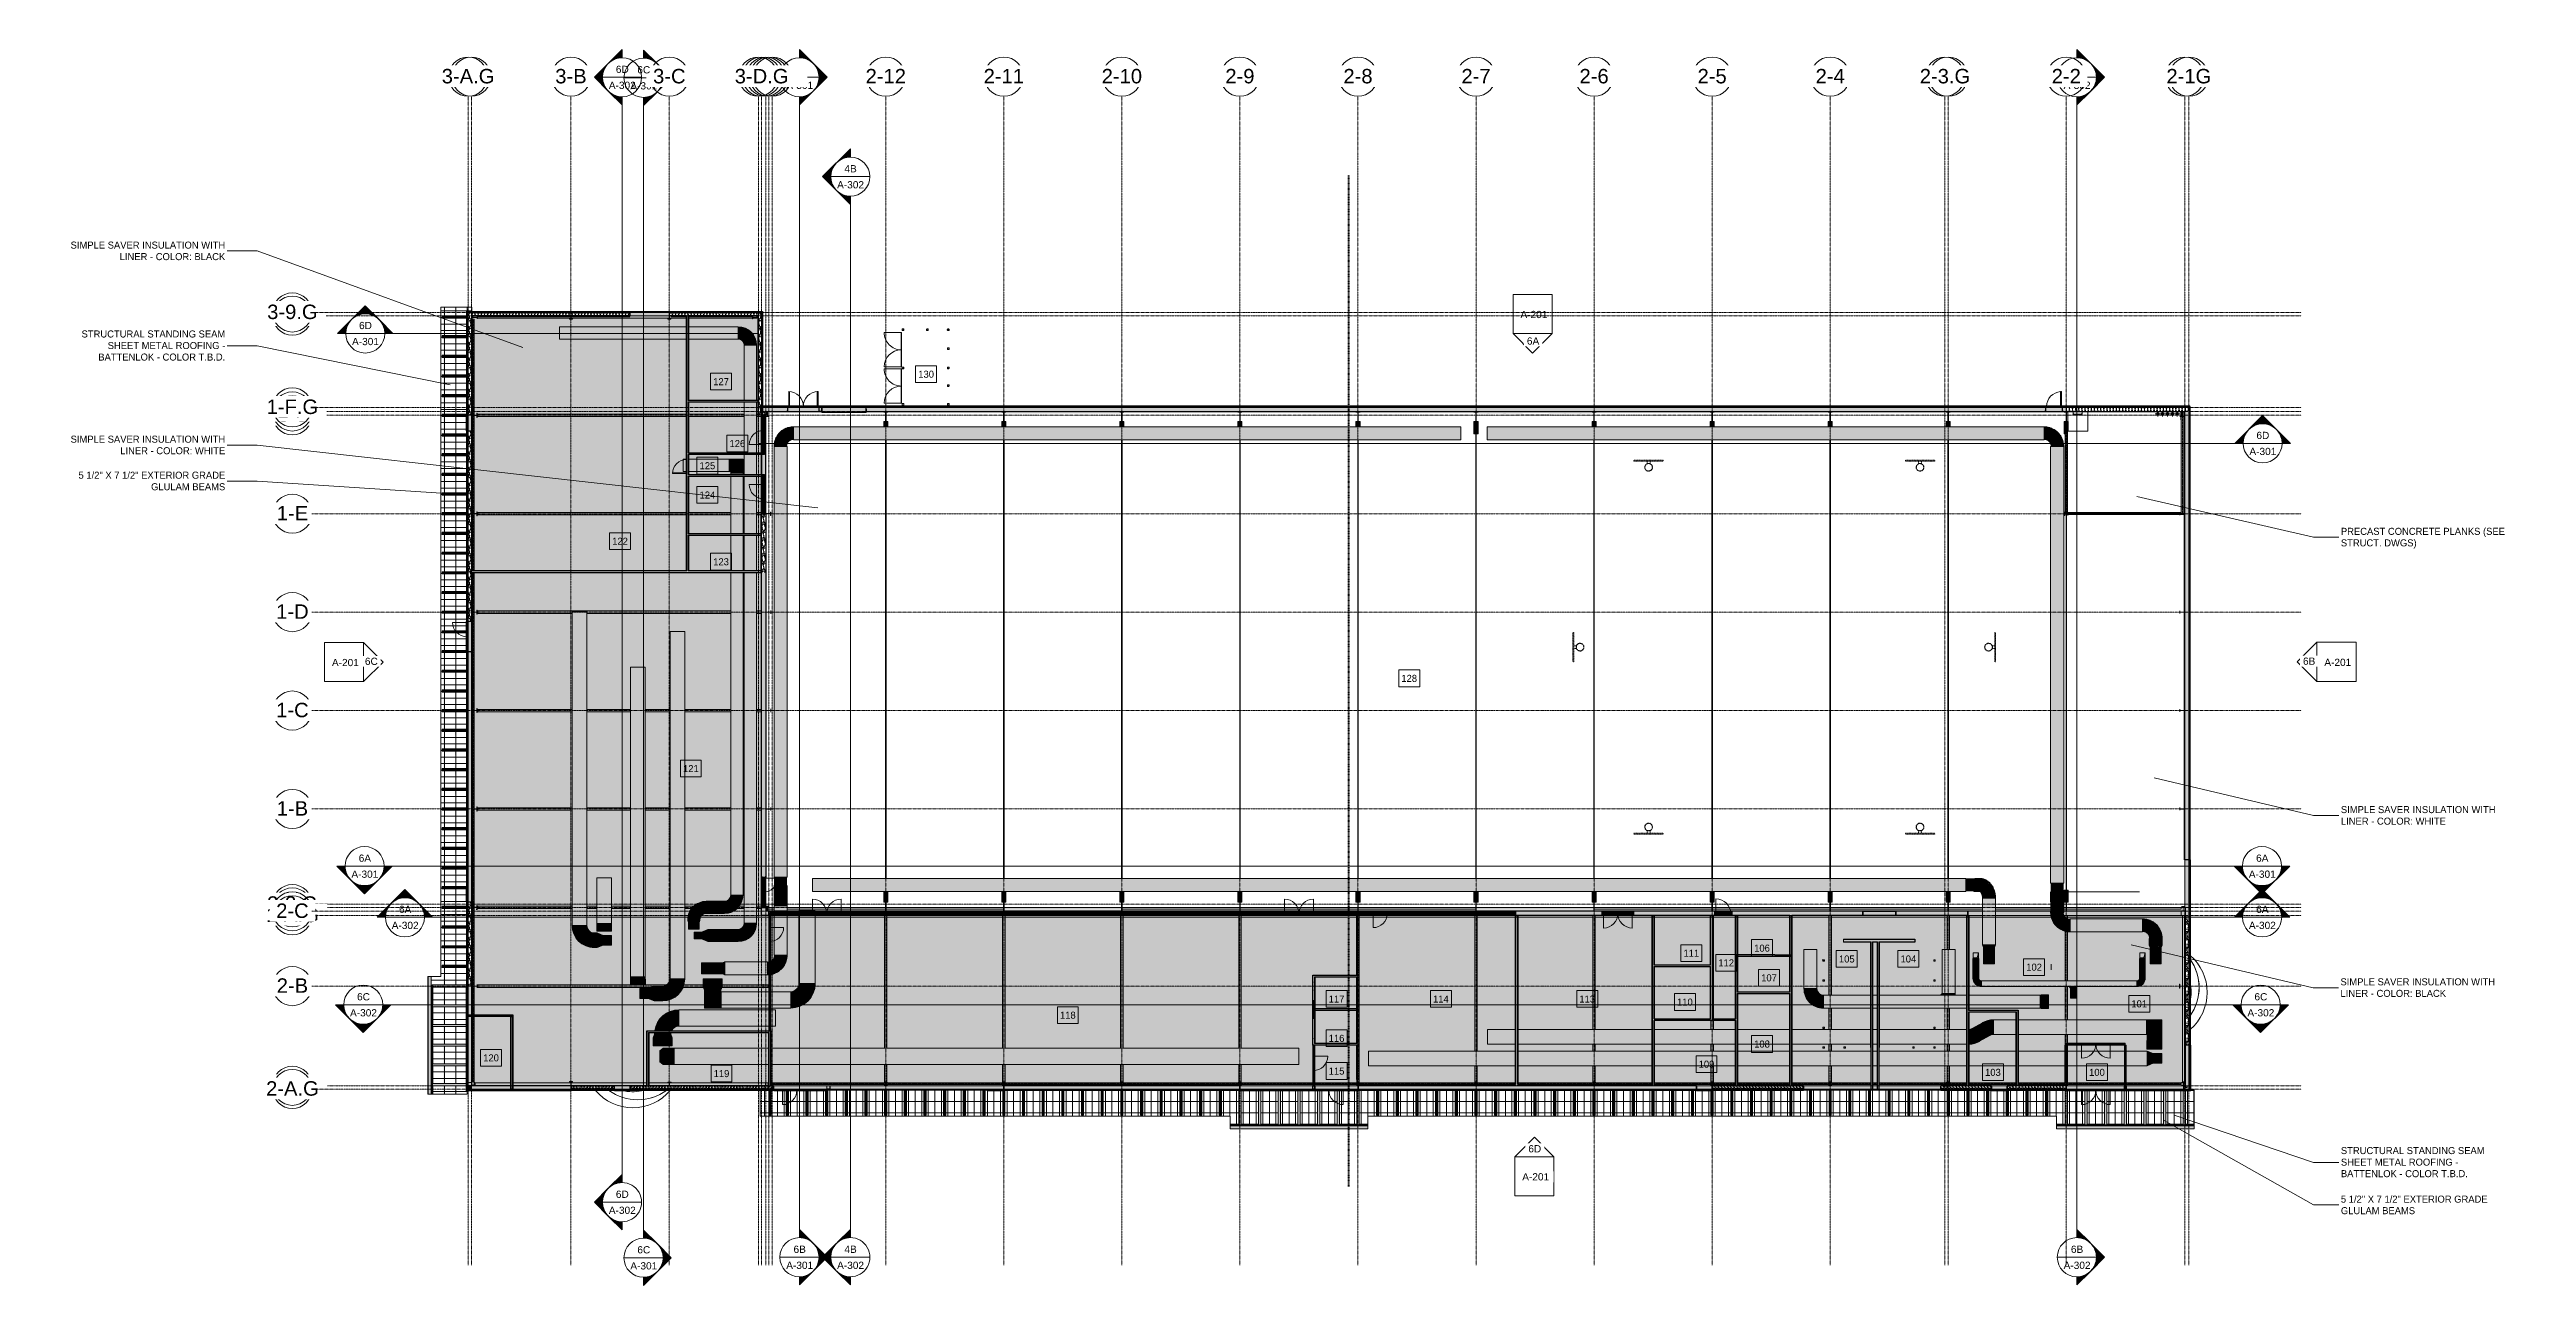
# Model space of a CAD drawing. Header units: inches. Extents: x 21035 to 27109, y -23277 to -20247.
import ezdxf

# ---------------------------------------------------------------- set-up
doc = ezdxf.new("R2010")
doc.units = ezdxf.units.IN
doc.header["$MEASUREMENT"] = 0
for name, pattern in [('Dash', [0.25, 0.125, -0.125]), ('Grid Line 1_2_', [0.875, 0.5, -0.125, 0.125, -0.125]), ('Hidden 1_8_', [0.1875, 0.125, -0.0625])]:
    doc.linetypes.add(name, pattern=pattern)
for name, color, linetype, lineweight in [('A-ANNO-IDEN', 131, 'Continuous', 9), ('A-ANNO-MATC', 214, 'Dash', 140), ('A-AREA', 32, 'Continuous', 9), ('A-AREA-IDEN', 2, 'Continuous', 9), ('A-CLNG', 13, 'Continuous', 9), ('A-CLNG-PATT', 13, 'Continuous', 9), ('A-DETL', 90, 'Continuous', 9), ('A-DOOR', 31, 'Continuous', 9), ('A-DOOR-GLAZ', 31, 'Continuous', 15), ('A-FLOR', 192, 'Continuous', 9), ('A-GLAZ-CWMG', 51, 'Continuous', 9), ('A-ROOF', 132, 'Continuous', 9), ('A-ROOF-OTLN', 132, 'Continuous', 9), ('A-ROOF-PATT', 132, 'Continuous', 9), ('A-WALL', 113, 'Continuous', 9), ('A-WALL-PATT', 111, 'Continuous', 25), ('E-POWR-CNTR', 130, 'Continuous', 9), ('E-POWR-RISE', 130, 'Continuous', 9), ('G-ANNO-SYMB', 111, 'Continuous', 9), ('I-WALL', 2, 'Continuous', 9), ('M-EQPM', 50, 'Continuous', 9), ('M-HVAC-DUCT', 70, 'Continuous', 9), ('M-HVAC-DUCT-ANNO', 70, 'Continuous', 9), ('Q-SPCQ', 91, 'Continuous', 9), ('Q-SPCQ-HDLN', 91, 'Dash', 9), ('S-BEAM', 12, 'Continuous', 9), ('S-COLS', 52, 'Continuous', 9), ('S-GRID', 1, 'Continuous', 9), ('S-GRID-IDEN', 1, 'Continuous', 9)]:
    doc.layers.add(name, color=color, linetype=linetype, lineweight=lineweight)
doc.styles.add('Arial', font='arial.ttf', dxfattribs={"height": 35.407186})
doc.styles.add('Arial_1', font='arial.ttf', dxfattribs={"height": 17.703593})
doc.styles.add('Century Gothic', font='GOTHIC.TTF', dxfattribs={"height": 17.245342})
pattern_1 = [(0, (0, 0), (61.44, 15.36), [2.534, -43.546, 2.534, -43.546, -245.76]), (0, (0, 0), (61.44, 15.36), [-92.16, 2.534, -89.626, 2.534, -43.546, -107.52]), (0, (0, 0), (61.44, 15.36), [-230.4, 2.534, -28.186, 2.534, -74.266]), (120, (23.04, 7.68), (-44.02215, 45.528601), [2.534, -43.546, 2.534, -43.546, -245.76]), (120, (23.04, 7.68), (-44.02215, 45.528601), [-92.16, 2.534, -89.626, 2.534, -43.546, -107.52]), (120, (23.04, 7.68), (-44.02215, 45.528601), [-230.4, 2.534, -28.186, 2.534, -74.266]), (240, (30.72, 38.4), (-17.41785, -60.888601), [2.534, -43.546, 2.534, -43.546, -245.76]), (240, (30.72, 38.4), (-17.41785, -60.888601), [-92.16, 2.534, -89.626, 2.534, -43.546, -107.52]), (240, (30.72, 38.4), (-17.41785, -60.888601), [-230.4, 2.534, -28.186, 2.534, -74.266])]
pattern_2 = [(45, (0, 0), (-19.00703, 19.00703), []), (45, (0, 28.8), (-19.00703, 19.00703), [])]
pattern_3 = [(161.57, (0.96, 0.96), (-7.6802237, -0.0009796), [0, -54.643, 6.067, 0]), (18.43, (-0.96, 0.96), (-7.6802237, 0.0009796), [0, -54.643, 6.067, 0]), (108.43, (0.96, 0.96), (3.8382953, -19.20136532), [18.211, -42.499]), (71.57, (-0.96, 0.96), (3.8382953, 19.20136532), [18.211, -42.499])]
pattern_4 = [(0, (0, 0), (0, 24), []), (90, (0, 0), (-24, 1e-15), [])]
pattern_5 = [(90, (0, -39.985), (16.082, -1e-15), [])]
pattern_6 = [(0, (37.756, -174.388), (0, -16.082), [])]
pattern_7 = [(225, (25691.39, -22360.053), (19.00703, -19.00703), []), (225, (25691.39, -22388.853), (19.00703, -19.00703), [])]
pattern_8 = [(225, (25401.89, -22360.053), (19.00703, -19.00703), []), (225, (25401.89, -22388.853), (19.00703, -19.00703), [])]
pattern_9 = [(225, (25112.39, -22360.053), (19.00703, -19.00703), []), (225, (25112.39, -22388.853), (19.00703, -19.00703), [])]
pattern_10 = [(225, (24822.89, -22360.053), (19.00703, -19.00703), []), (225, (24822.89, -22388.853), (19.00703, -19.00703), [])]
pattern_11 = [(225, (24533.39, -22360.053), (19.00703, -19.00703), []), (225, (24533.39, -22388.853), (19.00703, -19.00703), [])]
pattern_12 = [(225, (24243.89, -22360.053), (19.00703, -19.00703), []), (225, (24243.89, -22388.853), (19.00703, -19.00703), [])]
pattern_13 = [(225, (23954.39, -22360.053), (19.00703, -19.00703), []), (225, (23954.39, -22388.853), (19.00703, -19.00703), [])]
pattern_14 = [(225, (23664.89, -22360.053), (19.00703, -19.00703), []), (225, (23664.89, -22388.853), (19.00703, -19.00703), [])]
pattern_15 = [(225, (23375.39, -22360.053), (19.00703, -19.00703), []), (225, (23375.39, -22388.853), (19.00703, -19.00703), [])]
pattern_16 = [(225, (23085.89, -22360.053), (19.00703, -19.00703), []), (225, (23085.89, -22388.853), (19.00703, -19.00703), [])]
pattern_17 = [(225, (25980.89, -22360.053), (19.00703, -19.00703), []), (225, (25980.89, -22388.853), (19.00703, -19.00703), [])]

msp = doc.modelspace()

# ---------------------------------------------------------------- texts
at = {"layer": 'A-AREA-IDEN', "char_height": 17.25, "width": 47.304, "attachment_point": 2, "line_spacing_factor": 0.984117, "style": 'Century Gothic'}
for s, insert in [('127', (22682, -21052.7)), ('130', (23184.9, -21034.5)), ('125', (22648.5, -21258.7)), ('126', (22721.9, -21204.5)), ('124', (22648.5, -21330.6)), ('122', (22434.2, -21443.9)), ('123', (22682, -21494.2)), ('128', (24369.5, -21780)), ('121', (22607.9, -22001.2)), ('111', (25061.4, -22453.9)), ('106', (25234.7, -22441.3)), ('105', (25442.6, -22467.9)), ('104', (25593.6, -22467.9)), ('112', (25146.8, -22477.4)), ('107', (25251.9, -22514.3)), ('102', (25902, -22488)), ('117', (24191.4, -22566.1)), ('114', (24447.3, -22566.1)), ('113', (24806, -22566.1)), ('110', (25045.6, -22573.5)), ('101', (26159.7, -22577.9)), ('118', (23532.4, -22605.7)), ('120', (22117.9, -22710.3)), ('116', (24191.4, -22662.4)), ('108', (25234.7, -22676.4)), ('119', (22683.1, -22748.9)), ('115', (24191.4, -22742.7)), ('109', (25098.6, -22725.8)), ('103', (25801, -22745.8)), ('100', (26056.1, -22745.8))]:
    msp.add_mtext(s, dxfattribs=dict(at, insert=insert))
at = {"layer": 'G-ANNO-SYMB', "char_height": 17.7, "attachment_point": 2, "line_spacing_factor": 0.938532, "style": 'Arial_1'}
for s, insert, width in [('6D', (22439.8, -20286.8), 37.584), ('6C', (22492.5, -20288), 37.584), ('6B', (22874.8, -20286.8), 36.072), ('A-302', (22439.8, -20326), 78.624), ('A-301', (22492.5, -20327.3), 78.624), ('A-301', (22874.8, -20326), 78.624), ('4B', (22999.6, -20530.5), 36.072), ('A-302', (22999.6, -20569.8), 78.624), ('A-301', (21810, -20954.1), 78.624), ('6D', (21810, -20914.8), 37.584), ('6D', (26463, -21184.2), 37.584), ('A-301', (26463, -21223.5), 78.624), ('6A', (21808.5, -22220.5), 36.072), ('6A', (26461.5, -22220.5), 36.072), ('A-301', (21808.5, -22259.8), 78.624), ('A-301', (26461.5, -22259.8), 78.624), ('6A', (21907.3, -22346), 36.072), ('6A', (26461.8, -22346), 36.072), ('A-302', (21907.3, -22385.3), 78.624), ('A-302', (26461.8, -22385.3), 78.624), ('6C', (21805.1, -22560.3), 37.584), ('6C', (26458.1, -22560.3), 37.584), ('A-302', (21805.1, -22599.6), 78.624), ('A-302', (26458.1, -22599.6), 78.624), ('6D', (22439.8, -23044.4), 37.584), ('A-302', (22439.8, -23083.7), 78.624), ('6C', (22492.5, -23180.6), 37.584), ('6B', (22874.8, -23179.3), 36.072), ('4B', (22999.6, -23179.3), 36.072), ('6B', (26007.4, -23179.3), 36.072), ('A-301', (22492.5, -23219.9), 78.624), ('A-301', (22874.8, -23218.6), 78.624), ('A-302', (22999.6, -23218.6), 78.624), ('A-302', (26007.4, -23218.6), 78.624)]:
    msp.add_mtext(s, dxfattribs=dict(at, insert=insert, width=width))

# ---------------------------------------------------------------- blocks, each defined once
blk = doc.blocks.new('HSS-Hollow Structural Section-Column - HSS3-1_2X3-1_2X1_8-350765-RCP - First Floor')
at = {"layer": 'S-COLS', "color": 10, "lineweight": 15}
for p, q in [((-1.75, -1.518), (-1.75, 1.518)), ((-1.634, 1.518), (-1.634, -1.518)), ((-1.518, 1.75), (1.518, 1.75)), ((1.518, 1.634), (-1.518, 1.634)), ((1.634, -1.518), (1.634, 1.518)), ((1.75, 1.518), (1.75, -1.518)), ((-1.518, -1.634), (1.518, -1.634)), ((1.518, -1.75), (-1.518, -1.75))]:
    blk.add_line(p, q, dxfattribs=at)
for centre, radius, start, end in [((-1.518, 1.518), 0.232, 90, 180), ((-1.518, 1.518), 0.116, 90, 180), ((1.518, 1.518), 0.232, 360, 90), ((1.518, 1.518), 0.116, 360, 90), ((-1.518, -1.518), 0.232, 180, 270), ((-1.518, -1.518), 0.116, 180, 270), ((1.518, -1.518), 0.232, 270, 0), ((1.518, -1.518), 0.116, 270, 360)]:
    blk.add_arc(centre, radius, start, end, dxfattribs=at)
blk = doc.blocks.new('HSS-Hollow Structural Section-Column - HSS3-1_2X3-1_2X1_8-V39-RCP - First Floor')
at = {"layer": 'S-COLS', "color": 10, "lineweight": 15}
for p, q in [((-1.75, -1.518), (-1.75, 1.518)), ((-1.634, 1.518), (-1.634, -1.518)), ((-1.518, 1.75), (1.518, 1.75)), ((1.518, 1.634), (-1.518, 1.634)), ((1.634, -1.518), (1.634, 1.518)), ((1.75, 1.518), (1.75, -1.518)), ((-1.518, -1.634), (1.518, -1.634)), ((1.518, -1.75), (-1.518, -1.75))]:
    blk.add_line(p, q, dxfattribs=at)
for centre, radius, start, end in [((-1.518, 1.518), 0.232, 90, 180), ((-1.518, 1.518), 0.116, 90, 180), ((1.518, 1.518), 0.232, 360, 90), ((1.518, 1.518), 0.116, 360, 90), ((-1.518, -1.518), 0.232, 180, 270), ((-1.518, -1.518), 0.116, 180, 270), ((1.518, -1.518), 0.232, 270, 0), ((1.518, -1.518), 0.116, 270, 360)]:
    blk.add_arc(centre, radius, start, end, dxfattribs=at)
blk = doc.blocks.new('HSS-Hollow Structural Section-Column - HSS3-1_2X3-1_2X1_8-V40-RCP - First Floor')
at = {"layer": 'S-COLS', "color": 10, "lineweight": 15}
for p, q in [((-1.75, -1.518), (-1.75, 1.518)), ((-1.634, 1.518), (-1.634, -1.518)), ((-1.518, 1.75), (1.518, 1.75)), ((1.518, 1.634), (-1.518, 1.634)), ((1.634, -1.518), (1.634, 1.518)), ((1.75, 1.518), (1.75, -1.518)), ((-1.518, -1.634), (1.518, -1.634)), ((1.518, -1.75), (-1.518, -1.75))]:
    blk.add_line(p, q, dxfattribs=at)
for centre, radius, start, end in [((-1.518, 1.518), 0.232, 90, 180), ((-1.518, 1.518), 0.116, 90, 180), ((1.518, 1.518), 0.232, 360, 90), ((1.518, 1.518), 0.116, 360, 90), ((-1.518, -1.518), 0.232, 180, 270), ((-1.518, -1.518), 0.116, 180, 270), ((1.518, -1.518), 0.232, 270, 0), ((1.518, -1.518), 0.116, 270, 360)]:
    blk.add_arc(centre, radius, start, end, dxfattribs=at)
blk = doc.blocks.new('HSS-Hollow Structural Section-Column - HSS3-1_2X3-1_2X1_8-V41-RCP - First Floor')
at = {"layer": 'S-COLS'}
h = blk.add_hatch(dxfattribs=at)
h.set_pattern_fill('FP_32', color=256, style=0, pattern_type=2)
h.set_pattern_definition([(45, (-25657.89, 22693.678), (-19.00703, 19.00703), []), (45, (-25657.89, 22722.478), (-19.00703, 19.00703), [])])
h.paths.add_polyline_path([(-1.5, -1.8), (1.5, -1.8), (1.5, -1.6), (-1.5, -1.6)], flags=0)
h.paths.add_polyline_path([(-1.8, -1.5), (-1.6, -1.5), (-1.6, 1.5), (-1.8, 1.5)], flags=0)
h.paths.add_polyline_path([(1.6, -1.5), (1.7, -1.5), (1.7, 1.5), (1.6, 1.5)], flags=0)
h.paths.add_polyline_path([(-1.5, 1.6), (1.5, 1.6), (1.5, 1.7), (-1.5, 1.7)], flags=0)
at = {"layer": 'S-COLS', "color": 10, "lineweight": 15}
for p, q in [((-1.8, -1.5), (-1.8, 1.5)), ((-1.6, 1.5), (-1.6, -1.5)), ((-1.5, 1.7), (1.5, 1.7)), ((1.5, 1.6), (-1.5, 1.6)), ((1.6, -1.5), (1.6, 1.5)), ((1.7, 1.5), (1.7, -1.5)), ((-1.5, -1.6), (1.5, -1.6)), ((1.5, -1.8), (-1.5, -1.8))]:
    blk.add_line(p, q, dxfattribs=at)
for centre, radius, start, end in [((-1.5, 1.5), 0.232, 90, 180), ((-1.5, 1.5), 0.116, 90, 180), ((1.5, 1.5), 0.232, 360, 90), ((1.5, 1.5), 0.116, 360, 90), ((-1.5, -1.5), 0.232, 180, 270), ((-1.5, -1.5), 0.116, 180, 270), ((1.5, -1.5), 0.232, 270, 0), ((1.5, -1.5), 0.116, 270, 360)]:
    blk.add_arc(centre, radius, start, end, dxfattribs=at)
blk = doc.blocks.new('HSS-Hollow Structural Section-Column - HSS3-1_2X3-1_2X1_8-V42-RCP - First Floor')
at = {"layer": 'S-COLS', "color": 10, "lineweight": 15}
for p, q in [((-1.75, -1.518), (-1.75, 1.518)), ((-1.634, 1.518), (-1.634, -1.518)), ((-1.518, 1.75), (1.518, 1.75)), ((1.518, 1.634), (-1.518, 1.634)), ((1.634, -1.518), (1.634, 1.518)), ((1.75, 1.518), (1.75, -1.518)), ((-1.518, -1.634), (1.518, -1.634)), ((1.518, -1.75), (-1.518, -1.75))]:
    blk.add_line(p, q, dxfattribs=at)
for centre, radius, start, end in [((-1.518, 1.518), 0.232, 90, 180), ((-1.518, 1.518), 0.116, 90, 180), ((1.518, 1.518), 0.232, 360, 90), ((1.518, 1.518), 0.116, 360, 90), ((-1.518, -1.518), 0.232, 180, 270), ((-1.518, -1.518), 0.116, 180, 270), ((1.518, -1.518), 0.232, 270, 0), ((1.518, -1.518), 0.116, 270, 360)]:
    blk.add_arc(centre, radius, start, end, dxfattribs=at)
blk = doc.blocks.new('HSS-Hollow Structural Section-Column - HSS3-1_2X3-1_2X1_8-V43-RCP - First Floor')
at = {"layer": 'S-COLS'}
h = blk.add_hatch(dxfattribs=at)
h.set_pattern_fill('FP_33', color=256, style=0, pattern_type=2)
h.set_pattern_definition([(45, (-25657.89, 22479.99), (-19.00703, 19.00703), []), (45, (-25657.89, 22508.79), (-19.00703, 19.00703), [])])
h.paths.add_polyline_path([(1.5, -1.8), (1.5, -1.6), (-1.5, -1.6), (-1.5, -1.8)], flags=0)
h.paths.add_polyline_path([(1.7, -1.5), (1.7, 1.5), (1.6, 1.5), (1.6, -1.5)], flags=0)
h.paths.add_polyline_path([(-1.8, -1.5), (-1.6, -1.5), (-1.6, 1.5), (-1.8, 1.5)], flags=0)
h.paths.add_polyline_path([(-1.5, 1.6), (1.5, 1.6), (1.5, 1.7), (-1.5, 1.7)], flags=0)
at = {"layer": 'S-COLS', "color": 10, "lineweight": 15}
for p, q in [((-1.8, -1.5), (-1.8, 1.5)), ((-1.6, 1.5), (-1.6, -1.5)), ((-1.5, 1.7), (1.5, 1.7)), ((1.5, 1.6), (-1.5, 1.6)), ((1.6, -1.5), (1.6, 1.5)), ((1.7, 1.5), (1.7, -1.5)), ((-1.5, -1.6), (1.5, -1.6)), ((1.5, -1.8), (-1.5, -1.8))]:
    blk.add_line(p, q, dxfattribs=at)
for centre, radius, start, end in [((-1.5, 1.5), 0.232, 90, 180), ((-1.5, 1.5), 0.116, 90, 180), ((1.5, 1.5), 0.232, 360, 90), ((1.5, 1.5), 0.116, 360, 90), ((-1.5, -1.5), 0.232, 180, 270), ((-1.5, -1.5), 0.116, 180, 270), ((1.5, -1.5), 0.232, 270, 0), ((1.5, -1.5), 0.116, 270, 360)]:
    blk.add_arc(centre, radius, start, end, dxfattribs=at)
blk = doc.blocks.new('HSS-Hollow Structural Section-Column - HSS3-1_2X3-1_2X1_8-V44-RCP - First Floor')
at = {"layer": 'S-COLS', "color": 10, "lineweight": 15}
for p, q in [((-1.75, -1.518), (-1.75, 1.518)), ((-1.634, 1.518), (-1.634, -1.518)), ((-1.518, 1.75), (1.518, 1.75)), ((1.518, 1.634), (-1.518, 1.634)), ((1.634, -1.518), (1.634, 1.518)), ((1.75, 1.518), (1.75, -1.518)), ((-1.518, -1.634), (1.518, -1.634)), ((1.518, -1.75), (-1.518, -1.75))]:
    blk.add_line(p, q, dxfattribs=at)
for centre, radius, start, end in [((-1.518, 1.518), 0.232, 90, 180), ((-1.518, 1.518), 0.116, 90, 180), ((1.518, 1.518), 0.232, 360, 90), ((1.518, 1.518), 0.116, 360, 90), ((-1.518, -1.518), 0.232, 180, 270), ((-1.518, -1.518), 0.116, 180, 270), ((1.518, -1.518), 0.232, 270, 0), ((1.518, -1.518), 0.116, 270, 360)]:
    blk.add_arc(centre, radius, start, end, dxfattribs=at)
blk = doc.blocks.new('HSS-Hollow Structural Section-Column - HSS3-1_2X3-1_2X1_8-V45-RCP - First Floor')
at = {"layer": 'S-COLS'}
h = blk.add_hatch(dxfattribs=at)
h.set_pattern_fill('FP_34', color=256, style=0, pattern_type=2)
h.set_pattern_definition([(45, (-25385.89, 22479.99), (-19.00703, 19.00703), []), (45, (-25385.89, 22508.79), (-19.00703, 19.00703), [])])
h.paths.add_polyline_path([(-1.5, -1.8), (1.5, -1.8), (1.5, -1.6), (-1.5, -1.6)], flags=0)
h.paths.add_polyline_path([(1.7, -1.5), (1.7, 1.5), (1.6, 1.5), (1.6, -1.5)], flags=0)
h.paths.add_polyline_path([(-1.8, -1.5), (-1.6, -1.5), (-1.6, 1.5), (-1.8, 1.5)], flags=0)
h.paths.add_polyline_path([(1.5, 1.6), (1.5, 1.7), (-1.5, 1.7), (-1.5, 1.6)], flags=0)
at = {"layer": 'S-COLS', "color": 10, "lineweight": 15}
for p, q in [((-1.8, -1.5), (-1.8, 1.5)), ((-1.6, 1.5), (-1.6, -1.5)), ((-1.5, 1.7), (1.5, 1.7)), ((1.5, 1.6), (-1.5, 1.6)), ((1.6, -1.5), (1.6, 1.5)), ((1.7, 1.5), (1.7, -1.5)), ((-1.5, -1.6), (1.5, -1.6)), ((1.5, -1.8), (-1.5, -1.8))]:
    blk.add_line(p, q, dxfattribs=at)
for centre, radius, start, end in [((-1.5, 1.5), 0.232, 90, 180), ((-1.5, 1.5), 0.116, 90, 180), ((1.5, 1.5), 0.232, 360, 90), ((1.5, 1.5), 0.116, 360, 90), ((-1.5, -1.5), 0.232, 180, 270), ((-1.5, -1.5), 0.116, 180, 270), ((1.5, -1.5), 0.232, 270, 0), ((1.5, -1.5), 0.116, 270, 360)]:
    blk.add_arc(centre, radius, start, end, dxfattribs=at)
blk = doc.blocks.new('HSS-Hollow Structural Section-Column - HSS3-1_2X3-1_2X1_8-V46-RCP - First Floor')
at = {"layer": 'S-COLS', "color": 10, "lineweight": 15}
for p, q in [((-1.75, -1.518), (-1.75, 1.518)), ((-1.634, 1.518), (-1.634, -1.518)), ((-1.518, 1.75), (1.518, 1.75)), ((1.518, 1.634), (-1.518, 1.634)), ((1.634, -1.518), (1.634, 1.518)), ((1.75, 1.518), (1.75, -1.518)), ((-1.518, -1.634), (1.518, -1.634)), ((1.518, -1.75), (-1.518, -1.75))]:
    blk.add_line(p, q, dxfattribs=at)
for centre, radius, start, end in [((-1.518, 1.518), 0.232, 90, 180), ((-1.518, 1.518), 0.116, 90, 180), ((1.518, 1.518), 0.232, 360, 90), ((1.518, 1.518), 0.116, 360, 90), ((-1.518, -1.518), 0.232, 180, 270), ((-1.518, -1.518), 0.116, 180, 270), ((1.518, -1.518), 0.232, 270, 0), ((1.518, -1.518), 0.116, 270, 360)]:
    blk.add_arc(centre, radius, start, end, dxfattribs=at)
blk = doc.blocks.new('HSS-Hollow Structural Section-Column - HSS3-1_2X3-1_2X1_8-V47-RCP - First Floor')
at = {"layer": 'S-COLS', "color": 10, "lineweight": 15}
for p, q in [((-1.75, -1.518), (-1.75, 1.518)), ((-1.634, 1.518), (-1.634, -1.518)), ((-1.518, 1.75), (1.518, 1.75)), ((1.518, 1.634), (-1.518, 1.634)), ((1.634, -1.518), (1.634, 1.518)), ((1.75, 1.518), (1.75, -1.518)), ((-1.518, -1.634), (1.518, -1.634)), ((1.518, -1.75), (-1.518, -1.75))]:
    blk.add_line(p, q, dxfattribs=at)
for centre, radius, start, end in [((-1.518, 1.518), 0.232, 90, 180), ((-1.518, 1.518), 0.116, 90, 180), ((1.518, 1.518), 0.232, 360, 90), ((1.518, 1.518), 0.116, 360, 90), ((-1.518, -1.518), 0.232, 180, 270), ((-1.518, -1.518), 0.116, 180, 270), ((1.518, -1.518), 0.232, 270, 0), ((1.518, -1.518), 0.116, 270, 360)]:
    blk.add_arc(centre, radius, start, end, dxfattribs=at)
blk = doc.blocks.new('Locker Rooms and Restrooms_rvt-1-RCP - First Floor')
at = {"layer": 'A-WALL-PATT', "lineweight": 9}
h = blk.add_hatch(dxfattribs=at)
h.set_pattern_fill('FP_10', style=0, pattern_type=2)
h.set_pattern_definition(pattern_1)
h.paths.add_polyline_path([(25172.8, -22469.6), (25172.8, -22466.1), (25266, -22466.1), (25266, -22465.4), (25172.1, -22465.4), (25172.1, -22469.6)], flags=0)
h = blk.add_hatch(dxfattribs=at)
h.set_pattern_fill('FP_10', style=0, pattern_type=2)
h.set_pattern_definition(pattern_1)
h.paths.add_polyline_path([(25266, -22470.2), (25305.3, -22470.2), (25305.3, -22466.1), (25304.6, -22466.1), (25304.6, -22469.6), (25266, -22469.6)], flags=0)
h = blk.add_hatch(dxfattribs=at)
h.set_pattern_fill('FP_10', style=0, pattern_type=2)
h.set_pattern_definition(pattern_1)
h.paths.add_polyline_path([(25434.3, -22428.6), (25609.5, -22428.6), (25609.5, -22427.9), (25434.3, -22427.9)], flags=0)
h = blk.add_hatch(dxfattribs=at)
h.set_pattern_fill('FP_10', style=0, pattern_type=2)
h.set_pattern_definition(pattern_1)
h.paths.add_polyline_path([(25522, -22435.2), (25609.5, -22435.2), (25609.5, -22434.6), (25521.4, -22434.6), (25521.4, -22435.2), (25521.7, -22435.2)], flags=0)
h.paths.add_polyline_path([(25434.3, -22435.2), (25502.1, -22435.2), (25502.1, -22434.6), (25434.3, -22434.6)], flags=0)
h.paths.add_polyline_path([(25505.6, -22435.2), (25517.9, -22435.2), (25517.9, -22434.6), (25505.6, -22434.6)], flags=0)
h = blk.add_hatch(dxfattribs=at)
h.set_pattern_fill('FP_10', style=0, pattern_type=2)
h.set_pattern_definition(pattern_1)
h.paths.add_polyline_path([(25501.5, -22693.7), (25502.1, -22693.7), (25502.1, -22435.2), (25501.5, -22435.2), (25501.5, -22646.6)], flags=0)
h = blk.add_hatch(dxfattribs=at)
h.set_pattern_fill('FP_10', style=0, pattern_type=2)
h.set_pattern_definition(pattern_1)
h.paths.add_polyline_path([(24133, -22622.6), (24137.1, -22622.6), (24137.1, -22622), (24133.6, -22622), (24133.6, -22579.2), (24137.1, -22579.2), (24137.1, -22578.6), (24133, -22578.6)], flags=0)
h = blk.add_hatch(dxfattribs=at)
h.set_pattern_fill('FP_10', style=0, pattern_type=2)
h.set_pattern_definition(pattern_1)
h.paths.add_polyline_path([(24241.3, -22598.9), (24241.3, -22598.2), (24137.7, -22598.2), (24137.7, -22598.9), (24240.6, -22598.9)], flags=0)
at = {"layer": 'I-WALL', "lineweight": 5}
for points in [[(25172.8, -22469.6), (25266, -22469.6), (25266, -22466.1), (25172.8, -22466.1)], [(25266, -22469.6), (25304.6, -22469.6), (25304.6, -22466.1), (25266, -22466.1)], [(25521.7, -22434.6), (25609.5, -22434.6), (25609.5, -22428.6), (25434.3, -22428.6), (25434.3, -22434.6), (25521.4, -22434.6)], [(25521.4, -22693.7), (25521.4, -22434.6), (25517.9, -22434.6), (25517.9, -22693.7)], [(24137.1, -22622), (24137.1, -22579.2), (24133.6, -22579.2), (24133.6, -22622)], [(24188.1, -22602.4), (24240.6, -22602.4), (24240.6, -22598.9), (24137.1, -22598.9), (24137.1, -22602.4), (24137.7, -22602.4)]]:
    blk.add_hatch(color=254, dxfattribs=at).paths.add_polyline_path(points, flags=0)
at = {"layer": 'I-WALL'}
for color, points in [(9, [(25502.1, -22693.7), (25505.6, -22693.7), (25505.6, -22434.6), (25502.1, -22434.6), (25502.1, -22646.6)]), (8, [(25609.8, -22435.4), (25609.8, -22427.9), (25609.5, -22427.9), (25609.5, -22435.4)]), (9, [(25504.1, -22796.9), (25505.6, -22796.9), (25505.6, -22693.7), (25502.1, -22693.7), (25502.1, -22796.9)]), (9, [(25517.9, -22796.9), (25521.4, -22796.9), (25521.4, -22693.7), (25517.9, -22693.7), (25517.9, -22791.8)])]:
    blk.add_hatch(color=color, dxfattribs=at).paths.add_polyline_path(points, flags=0)
at = {"layer": 'A-WALL', "color": 7}
for p, q in [((25266, -22466.1), (25172.8, -22466.1)), ((25172.8, -22469.6), (25172.8, -22466.1)), ((25266, -22469.6), (25172.8, -22469.6)), ((25266, -22469.6), (25304.6, -22469.6)), ((25304.6, -22466.1), (25304.6, -22469.6)), ((25434.3, -22428.6), (25434.3, -22427.9)), ((25609.5, -22428.6), (25434.3, -22428.6)), ((25434.3, -22434.6), (25434.3, -22428.6)), ((25434.3, -22435.2), (25434.3, -22434.6)), ((25502.1, -22434.6), (25434.3, -22434.6)), ((25502.1, -22434.6), (25502.1, -22435.2)), ((25502.1, -22693.7), (25502.1, -22435.2)), ((25505.6, -22434.6), (25505.6, -22435.2)), ((25517.9, -22434.6), (25505.6, -22434.6)), ((25517.9, -22434.6), (25517.9, -22435.2)), ((25521.4, -22434.6), (25521.4, -22435.2)), ((25609.5, -22434.6), (25521.4, -22434.6)), ((25521.4, -22693.7), (25521.4, -22435.2)), ((25609.5, -22427.9), (25609.5, -22428.6)), ((25609.5, -22428.6), (25609.5, -22434.6)), ((25609.5, -22434.6), (25609.5, -22435.2)), ((24133.6, -22579.2), (24137.1, -22579.2)), ((24133.6, -22622), (24133.6, -22579.2)), ((24137.1, -22598.9), (24137.1, -22579.2)), ((24137.1, -22622), (24133.6, -22622)), ((24137.7, -22598.9), (24137.1, -22598.9)), ((24137.1, -22622), (24137.1, -22602.4)), ((24137.7, -22602.4), (24137.1, -22602.4)), ((24240.6, -22598.9), (24137.7, -22598.9)), ((24240.6, -22602.4), (24137.7, -22602.4)), ((24240.6, -22602.4), (24240.6, -22598.9))]:
    blk.add_line(p, q, dxfattribs=at)
at = {"layer": 'I-WALL', "color": 250, "lineweight": 25}
for p, q in [((25172.1, -22465.4), (25266, -22465.4)), ((25172.1, -22466.1), (25172.1, -22465.4)), ((25172.1, -22469.6), (25172.1, -22466.1)), ((25172.1, -22470.2), (25172.1, -22469.6)), ((25266, -22470.2), (25172.1, -22470.2)), ((25266, -22465.4), (25266, -22466.1)), ((25266, -22466.1), (25304.6, -22466.1)), ((25305.3, -22470.2), (25266, -22470.2)), ((25304.6, -22466.1), (25305.3, -22466.1)), ((25305.3, -22466.1), (25305.3, -22469.6)), ((25305.3, -22469.6), (25305.3, -22470.2)), ((25434.3, -22427.9), (25609.5, -22427.9)), ((25501.5, -22435.2), (25434.3, -22435.2)), ((25501.5, -22693.7), (25501.5, -22435.2)), ((25505.6, -22435.2), (25505.6, -22693.7)), ((25517.9, -22435.2), (25505.6, -22435.2)), ((25517.9, -22693.7), (25517.9, -22435.2)), ((25522, -22435.2), (25522, -22693.7)), ((25609.5, -22435.2), (25522, -22435.2)), ((25609.8, -22435.4), (25609.5, -22435.4)), ((25609.8, -22427.9), (25609.8, -22435.4)), ((24133, -22622.6), (24133, -22578.6)), ((24133, -22578.6), (24133.6, -22578.6)), ((24133.6, -22578.6), (24137.1, -22578.6)), ((24137.1, -22578.6), (24137.7, -22578.6)), ((24137.7, -22578.6), (24137.7, -22598.2)), ((24133.6, -22622.6), (24133, -22622.6)), ((24137.1, -22622.6), (24133.6, -22622.6)), ((24137.7, -22622.6), (24137.1, -22622.6)), ((24137.7, -22598.2), (24241.3, -22598.2)), ((24137.7, -22603), (24137.7, -22622.6)), ((24241.3, -22603), (24137.7, -22603)), ((24241.3, -22598.2), (24241.3, -22598.9)), ((24241.3, -22598.9), (24241.3, -22602.4)), ((24241.3, -22602.4), (24241.3, -22603)), ((25502.1, -22693.7), (25501.5, -22693.7)), ((25502.1, -22796.9), (25502.1, -22693.7)), ((25505.6, -22693.7), (25505.6, -22796.9)), ((25517.9, -22796.9), (25517.9, -22693.7)), ((25522, -22693.7), (25521.4, -22693.7)), ((25521.4, -22693.7), (25521.4, -22796.9)), ((25505.6, -22796.9), (25502.1, -22796.9)), ((25521.4, -22796.9), (25517.9, -22796.9))]:
    blk.add_line(p, q, dxfattribs=at)
at = {"lineweight": 9}
for name, p in [('HSS-Hollow Structural Section-Column - HSS3-1_2X3-1_2X1_8-V45-RCP - First Floor', (25385.9, -22480)), ('HSS-Hollow Structural Section-Column - HSS3-1_2X3-1_2X1_8-V44-RCP - First Floor', (25385.9, -22529.3)), ('HSS-Hollow Structural Section-Column - HSS3-1_2X3-1_2X1_8-V43-RCP - First Floor', (25657.9, -22480)), ('HSS-Hollow Structural Section-Column - HSS3-1_2X3-1_2X1_8-V42-RCP - First Floor', (25657.9, -22529.3)), ('HSS-Hollow Structural Section-Column - HSS3-1_2X3-1_2X1_8-V46-RCP - First Floor', (25385.9, -22645.6)), ('HSS-Hollow Structural Section-Column - HSS3-1_2X3-1_2X1_8-V47-RCP - First Floor', (25657.9, -22645.6)), ('HSS-Hollow Structural Section-Column - HSS3-1_2X3-1_2X1_8-350765-RCP - First Floor', (25385.9, -22693.7)), ('HSS-Hollow Structural Section-Column - HSS3-1_2X3-1_2X1_8-V39-RCP - First Floor', (25437.4, -22693.7)), ('HSS-Hollow Structural Section-Column - HSS3-1_2X3-1_2X1_8-V40-RCP - First Floor', (25606.4, -22693.7)), ('HSS-Hollow Structural Section-Column - HSS3-1_2X3-1_2X1_8-V41-RCP - First Floor', (25657.9, -22693.7))]:
    blk.add_blockref(name, p, dxfattribs=at)
blk = doc.blocks.new('W-Wide Flange-Column - B2_E-1389165-RCP - First Floor')
at = {"layer": 'S-COLS', "lineweight": 15}
for p, q in [((-4, 4.1), (4, 4.1)), ((-4, 3.7), (-4, 4.1)), ((-0.8, 3.7), (-4, 3.7)), ((-0.1, -3), (-0.1, 3)), ((0.1, 3), (0.1, -3)), ((4, 3.7), (0.8, 3.7)), ((4, 4.1), (4, 3.7)), ((-4, -4.1), (-4, -3.7)), ((-4, -3.7), (-0.8, -3.7)), ((4, -4.1), (-4, -4.1)), ((0.8, -3.7), (4, -3.7)), ((4, -3.7), (4, -4.1))]:
    blk.add_line(p, q, dxfattribs=at)
for centre, start, end in [((-0.8, 3), 360, 90), ((0.8, 3), 90, 180), ((-0.8, -3), 270, 0), ((0.8, -3), 180, 270)]:
    blk.add_arc(centre, 0.691, start, end, dxfattribs=at)
blk = doc.blocks.new('W-Wide Flange-Column - B2_E-V1-RCP - First Floor')
at = {"layer": 'S-COLS'}
h = blk.add_hatch(dxfattribs=at)
h.set_pattern_fill('FP_1', color=256, style=0, pattern_type=2)
h.set_pattern_definition([(225, (23375.39, -22783.178), (19.00703, -19.00703), []), (225, (23375.39, -22811.978), (19.00703, -19.00703), [])])
h.paths.add_polyline_path([(4, 4.1), (-4, 4.1), (-4, 3.7), (-0.8, 3.7), (-0.3, 3.5), (-0.1, 3), (-0.1, 0.7), (0.1, 0.7), (0.1, 0.7), (0.1, 3), (0.3, 3.5), (0.8, 3.7), (4, 3.7)], flags=0)
h.paths.add_polyline_path([(0.1, -0.2), (0, -0.3), (-0.1, -0.3), (-0.1, -3), (-0.3, -3.5), (-0.8, -3.7), (-4, -3.7), (-4, -4.1), (4, -4.1), (4, -3.7), (0.8, -3.7), (0.3, -3.5), (0.1, -3), (0.1, -0.2)], flags=0)
at = {"layer": 'S-COLS', "lineweight": 15}
for p, q in [((-4, 4.1), (4, 4.1)), ((-4, 3.7), (-4, 4.1)), ((-0.8, 3.7), (-4, 3.7)), ((-0.1, 0.7), (-0.1, 3)), ((0.1, 3), (0.1, 0.6)), ((4, 3.7), (0.8, 3.7)), ((4, 4.1), (4, 3.7)), ((-4, -4.1), (-4, -3.7)), ((-4, -3.7), (-0.8, -3.7)), ((4, -4.1), (-4, -4.1)), ((-0.1, -3), (-0.1, -0.3)), ((0.1, -0.2), (0.1, -3)), ((0.8, -3.7), (4, -3.7)), ((4, -3.7), (4, -4.1))]:
    blk.add_line(p, q, dxfattribs=at)
for centre, start, end in [((-0.8, 3), 360, 90), ((0.8, 3), 90, 180), ((-0.8, -3), 270, 0), ((0.8, -3), 180, 270)]:
    blk.add_arc(centre, 0.691, start, end, dxfattribs=at)
blk = doc.blocks.new('W-Wide Flange-Column - B2_E-V2-RCP - First Floor')
at = {"layer": 'S-COLS'}
h = blk.add_hatch(dxfattribs=at)
h.set_pattern_fill('FP_2', color=256, style=0, pattern_type=2)
h.set_pattern_definition([(225, (23664.89, -22783.178), (19.00703, -19.00703), []), (225, (23664.89, -22811.978), (19.00703, -19.00703), [])])
h.paths.add_polyline_path([(4, 4.1), (-4, 4.1), (-4, 3.7), (-0.8, 3.7), (-0.3, 3.5), (-0.1, 3), (-0.1, 0.7), (0.1, 0.7), (0.1, 0.7), (0.1, 3), (0.3, 3.5), (0.8, 3.7), (4, 3.7)], flags=0)
h.paths.add_polyline_path([(-0.1, -0.1), (-0.1, -3), (-0.3, -3.5), (-0.8, -3.7), (-4, -3.7), (-4, -4.1), (4, -4.1), (4, -3.7), (0.8, -3.7), (0.3, -3.5), (0.1, -3), (0.1, -0.3), (-0.1, -0.2), (-0.1, -0.2)], flags=0)
at = {"layer": 'S-COLS', "lineweight": 15}
for p, q in [((-4, 4.1), (4, 4.1)), ((-4, 3.7), (-4, 4.1)), ((-0.8, 3.7), (-4, 3.7)), ((-0.1, 0.6), (-0.1, 3)), ((0.1, 3), (0.1, 0.7)), ((4, 3.7), (0.8, 3.7)), ((4, 4.1), (4, 3.7)), ((-4, -4.1), (-4, -3.7)), ((-4, -3.7), (-0.8, -3.7)), ((4, -4.1), (-4, -4.1)), ((-0.1, -3), (-0.1, -0.1)), ((0.1, -0.3), (0.1, -3)), ((0.8, -3.7), (4, -3.7)), ((4, -3.7), (4, -4.1))]:
    blk.add_line(p, q, dxfattribs=at)
for centre, start, end in [((-0.8, 3), 360, 90), ((0.8, 3), 90, 180), ((-0.8, -3), 270, 0), ((0.8, -3), 180, 270)]:
    blk.add_arc(centre, 0.691, start, end, dxfattribs=at)
blk = doc.blocks.new('W-Wide Flange-Column - B2_E-V3-RCP - First Floor')
at = {"layer": 'S-COLS', "lineweight": 15}
for p, q in [((-4, 4.1), (4, 4.1)), ((-4, 3.7), (-4, 4.1)), ((-0.8, 3.7), (-4, 3.7)), ((-0.1, -3), (-0.1, 3)), ((0.1, 3), (0.1, -3)), ((4, 3.7), (0.8, 3.7)), ((4, 4.1), (4, 3.7)), ((-4, -4.1), (-4, -3.7)), ((-4, -3.7), (-0.8, -3.7)), ((4, -4.1), (-4, -4.1)), ((0.8, -3.7), (4, -3.7)), ((4, -3.7), (4, -4.1))]:
    blk.add_line(p, q, dxfattribs=at)
for centre, start, end in [((-0.8, 3), 360, 90), ((0.8, 3), 90, 180), ((-0.8, -3), 270, 0), ((0.8, -3), 180, 270)]:
    blk.add_arc(centre, 0.691, start, end, dxfattribs=at)
blk = doc.blocks.new('W-Wide Flange-Column - B2_E-V4-RCP - First Floor')
at = {"layer": 'S-COLS'}
h = blk.add_hatch(dxfattribs=at)
h.set_pattern_fill('FP_3', color=256, style=0, pattern_type=2)
h.set_pattern_definition([(225, (24243.89, -22783.178), (19.00703, -19.00703), []), (225, (24243.89, -22811.978), (19.00703, -19.00703), [])])
h.paths.add_polyline_path([(-4, 4.1), (-4, 3.7), (-0.8, 3.7), (-0.3, 3.5), (-0.1, 3), (-0.1, -3), (-0.3, -3.5), (-0.8, -3.7), (-4, -3.7), (-4, -4.1), (4, -4.1), (4, -3.7), (0.8, -3.7), (0.3, -3.5), (0.1, -3), (0.1, 3), (0.3, 3.5), (0.8, 3.7), (4, 3.7), (4, 4.1), (3.1, 4.1)], flags=0)
at = {"layer": 'S-COLS', "lineweight": 15}
for p, q in [((-4, 4.1), (4, 4.1)), ((-4, 3.7), (-4, 4.1)), ((-0.8, 3.7), (-4, 3.7)), ((-0.1, -3), (-0.1, 3)), ((0.1, 3), (0.1, -3)), ((4, 3.7), (0.8, 3.7)), ((4, 4.1), (4, 3.7)), ((-4, -4.1), (-4, -3.7)), ((-4, -3.7), (-0.8, -3.7)), ((4, -4.1), (-4, -4.1)), ((0.8, -3.7), (4, -3.7)), ((4, -3.7), (4, -4.1))]:
    blk.add_line(p, q, dxfattribs=at)
for centre, start, end in [((-0.8, 3), 360, 90), ((0.8, 3), 90, 180), ((-0.8, -3), 270, 0), ((0.8, -3), 180, 270)]:
    blk.add_arc(centre, 0.691, start, end, dxfattribs=at)
blk = doc.blocks.new('W-Wide Flange-Column - B2_E-V5-RCP - First Floor')
at = {"layer": 'S-COLS'}
h = blk.add_hatch(dxfattribs=at)
h.set_pattern_fill('FP_4', color=256, style=0, pattern_type=2)
h.set_pattern_definition([(225, (24822.89, -22783.178), (19.00703, -19.00703), []), (225, (24822.89, -22811.978), (19.00703, -19.00703), [])])
h.paths.add_polyline_path([(4, 4.1), (-4, 4.1), (-4, 3.7), (-0.8, 3.7), (-0.3, 3.5), (-0.1, 3), (-0.1, 0.7), (0.1, 0.7), (0.1, 0.7), (0.1, 3), (0.3, 3.5), (0.8, 3.7), (4, 3.7)], flags=0)
h.paths.add_polyline_path([(-0.1, -0.1), (-0.1, -3), (-0.3, -3.5), (-0.8, -3.7), (-4, -3.7), (-4, -4.1), (4, -4.1), (4, -3.7), (0.8, -3.7), (0.3, -3.5), (0.1, -3), (0.1, -0.3), (-0.1, -0.2), (-0.1, -0.2)], flags=0)
at = {"layer": 'S-COLS', "lineweight": 15}
for p, q in [((-4, 4.1), (4, 4.1)), ((-4, 3.7), (-4, 4.1)), ((-0.8, 3.7), (-4, 3.7)), ((-0.1, 0.6), (-0.1, 3)), ((0.1, 3), (0.1, 0.7)), ((4, 3.7), (0.8, 3.7)), ((4, 4.1), (4, 3.7)), ((-4, -4.1), (-4, -3.7)), ((-4, -3.7), (-0.8, -3.7)), ((4, -4.1), (-4, -4.1)), ((-0.1, -3), (-0.1, -0.1)), ((0.1, -0.3), (0.1, -3)), ((0.8, -3.7), (4, -3.7)), ((4, -3.7), (4, -4.1))]:
    blk.add_line(p, q, dxfattribs=at)
for centre, start, end in [((-0.8, 3), 360, 90), ((0.8, 3), 90, 180), ((-0.8, -3), 270, 0), ((0.8, -3), 180, 270)]:
    blk.add_arc(centre, 0.691, start, end, dxfattribs=at)
blk = doc.blocks.new('W-Wide Flange-Column - B2_E-V6-RCP - First Floor')
at = {"layer": 'S-COLS'}
h = blk.add_hatch(dxfattribs=at)
h.set_pattern_fill('FP_5', color=256, style=0, pattern_type=2)
h.set_pattern_definition([(225, (25112.39, -22783.178), (19.00703, -19.00703), []), (225, (25112.39, -22811.978), (19.00703, -19.00703), [])])
h.paths.add_polyline_path([(-4, 4.1), (-4, 3.7), (-0.8, 3.7), (-0.3, 3.5), (-0.1, 3), (-0.1, -3), (-0.3, -3.5), (-0.8, -3.7), (-4, -3.7), (-4, -4.1), (4, -4.1), (4, -3.7), (0.8, -3.7), (0.3, -3.5), (0.1, -3), (0.1, 3), (0.3, 3.5), (0.8, 3.7), (4, 3.7), (4, 4.1)], flags=0)
at = {"layer": 'S-COLS', "lineweight": 15}
for p, q in [((-4, 4.1), (4, 4.1)), ((-4, 3.7), (-4, 4.1)), ((-0.8, 3.7), (-4, 3.7)), ((-0.1, -3), (-0.1, 3)), ((0.1, 3), (0.1, -3)), ((4, 3.7), (0.8, 3.7)), ((4, 4.1), (4, 3.7)), ((-4, -4.1), (-4, -3.7)), ((-4, -3.7), (-0.8, -3.7)), ((4, -4.1), (-4, -4.1)), ((0.8, -3.7), (4, -3.7)), ((4, -3.7), (4, -4.1))]:
    blk.add_line(p, q, dxfattribs=at)
for centre, start, end in [((-0.8, 3), 360, 90), ((0.8, 3), 90, 180), ((-0.8, -3), 270, 0), ((0.8, -3), 180, 270)]:
    blk.add_arc(centre, 0.691, start, end, dxfattribs=at)
blk = doc.blocks.new('W-Wide Flange-Column - B2_E-V7-RCP - First Floor')
at = {"layer": 'S-COLS', "lineweight": 15}
for p, q in [((-4, 4.1), (4, 4.1)), ((-4, 3.7), (-4, 4.1)), ((-0.8, 3.7), (-4, 3.7)), ((-0.1, -3), (-0.1, 3)), ((0.1, 3), (0.1, -3)), ((4, 3.7), (0.8, 3.7)), ((4, 4.1), (4, 3.7)), ((-4, -4.1), (-4, -3.7)), ((-4, -3.7), (-0.8, -3.7)), ((4, -4.1), (-4, -4.1)), ((0.8, -3.7), (4, -3.7)), ((4, -3.7), (4, -4.1))]:
    blk.add_line(p, q, dxfattribs=at)
for centre, start, end in [((-0.8, 3), 360, 90), ((0.8, 3), 90, 180), ((-0.8, -3), 270, 0), ((0.8, -3), 180, 270)]:
    blk.add_arc(centre, 0.691, start, end, dxfattribs=at)
blk = doc.blocks.new('W-Wide Flange-Column - B2_F-1401326-RCP - First Floor')
at = {"layer": 'S-COLS'}
h = blk.add_hatch(dxfattribs=at)
h.set_pattern_fill('FP_6', color=256, style=0, pattern_type=2)
h.set_pattern_definition([(225, (25691.39, -22783.053), (19.00703, -19.00703), []), (225, (25691.39, -22811.853), (19.00703, -19.00703), [])])
h.paths.add_polyline_path([(-4, 4.2), (-4, 3.8), (-0.8, 3.8), (-0.3, 3.6), (-0.1, 3.1), (-0.1, -3.1), (-0.3, -3.6), (-0.8, -3.8), (-4, -3.8), (-4, -4.2), (4, -4.2), (4, -3.8), (0.8, -3.8), (0.3, -3.6), (0.1, -3.1), (0.1, 3.1), (0.3, 3.6), (0.8, 3.8), (4, 3.8), (4, 4.2)], flags=0)
at = {"layer": 'S-COLS', "lineweight": 15}
for p, q in [((-4, 4.2), (4, 4.2)), ((-4, 3.8), (-4, 4.2)), ((-0.8, 3.8), (-4, 3.8)), ((-0.1, -3.1), (-0.1, 3.1)), ((0.1, 3.1), (0.1, -3.1)), ((4, 3.8), (0.8, 3.8)), ((4, 4.2), (4, 3.8)), ((-4, -4.2), (-4, -3.8)), ((-4, -3.8), (-0.8, -3.8)), ((4, -4.2), (-4, -4.2)), ((0.8, -3.8), (4, -3.8)), ((4, -3.8), (4, -4.2))]:
    blk.add_line(p, q, dxfattribs=at)
for centre, start, end in [((-0.8, 3.1), 360, 90), ((0.8, 3.1), 90, 180), ((-0.8, -3.1), 270, 0), ((0.8, -3.1), 180, 270)]:
    blk.add_arc(centre, 0.691, start, end, dxfattribs=at)
blk = doc.blocks.new('W-Wide Flange-Column - B2_E-V8-RCP - First Floor')
at = {"layer": 'S-COLS'}
h = blk.add_hatch(dxfattribs=at)
h.set_pattern_fill('FP_7', color=256, style=0, pattern_type=2)
h.set_pattern_definition([(225, (25980.89, -22783.178), (19.00703, -19.00703), []), (225, (25980.89, -22811.978), (19.00703, -19.00703), [])])
h.paths.add_polyline_path([(4, 4.1), (-4, 4.1), (-4, 3.7), (-0.8, 3.7), (-0.3, 3.5), (-0.1, 3), (-0.1, -3), (-0.3, -3.5), (-0.8, -3.7), (-4, -3.7), (-4, -4.1), (4, -4.1), (4, -3.7), (0.8, -3.7), (0.3, -3.5), (0.1, -3), (0.1, 3), (0.3, 3.5), (0.8, 3.7), (4, 3.7)], flags=0)
at = {"layer": 'S-COLS', "lineweight": 15}
for p, q in [((-4, 4.1), (4, 4.1)), ((-4, 3.7), (-4, 4.1)), ((-0.8, 3.7), (-4, 3.7)), ((-0.1, -3), (-0.1, 3)), ((0.1, 3), (0.1, -3)), ((4, 3.7), (0.8, 3.7)), ((4, 4.1), (4, 3.7)), ((-4, -4.1), (-4, -3.7)), ((-4, -3.7), (-0.8, -3.7)), ((4, -4.1), (-4, -4.1)), ((0.8, -3.7), (4, -3.7)), ((4, -3.7), (4, -4.1))]:
    blk.add_line(p, q, dxfattribs=at)
for centre, start, end in [((-0.8, 3), 360, 90), ((0.8, 3), 90, 180), ((-0.8, -3), 270, 0), ((0.8, -3), 180, 270)]:
    blk.add_arc(centre, 0.691, start, end, dxfattribs=at)
blk = doc.blocks.new('W-Wide Flange - 1_-3_ deep-1401279-RCP - First Floor')
at = {"layer": 'S-BEAM'}
h = blk.add_hatch(color=256, dxfattribs=at)
h.paths.add_polyline_path([(23082.9, -22777.9), (23088.9, -22777.9), (23088.9, -22735), (23082.9, -22735), (23082.9, -22772.5)], flags=0)
h.paths.add_polyline_path([(23088.9, -22695), (23088.9, -22370.3), (23082.9, -22370.3), (23082.9, -22695)], flags=0)
h = blk.add_hatch(color=256, dxfattribs=at)
h.paths.add_polyline_path([(23086.3, -22778.5), (23086.3, -22778), (23085.5, -22778), (23085.5, -22778.5)], flags=0)
h.paths.add_polyline_path([(23082.9, -22777.9), (23082.9, -22778), (23084.6, -22778)], flags=0)
h.paths.add_polyline_path([(23086.9, -22778), (23088.9, -22777.9), (23084.9, -22778)], flags=0)
h = blk.add_hatch(color=256, dxfattribs=at)
h.paths.add_polyline_path([(23084.6, -22778), (23084.6, -22778), (23082.9, -22777.9)], flags=0)
h.paths.add_polyline_path([(23082.9, -22778.5), (23084.6, -22778.5), (23084.6, -22778), (23082.9, -22778), (23082.9, -22778.5)], flags=0)
for points in [[(23084.6, -22778.5), (23085.5, -22778.5), (23085.5, -22778), (23084.6, -22778.1), (23084.6, -22778.5)], [(23087.2, -22778.5), (23088.9, -22778.5), (23088.9, -22778), (23087.2, -22778), (23087.2, -22778.5)]]:
    blk.add_hatch(color=256, dxfattribs=at).paths.add_polyline_path(points, flags=0)
h = blk.add_hatch(color=256, dxfattribs=at)
h.paths.add_polyline_path([(23086.9, -22778), (23086.3, -22778), (23086.3, -22778.5), (23086.9, -22778.5)], flags=0)
h.paths.add_polyline_path([(23087.2, -22778.5), (23087.2, -22778), (23086.9, -22778), (23086.9, -22778.5)], flags=0)
for p, q in [((23082.9, -22695), (23082.9, -22370.3)), ((23088.9, -22695), (23088.9, -22370.3)), ((23082.9, -22777.9), (23082.9, -22735)), ((23082.9, -22778), (23082.9, -22777.9)), ((23082.9, -22777.9), (23088.9, -22777.9)), ((23084.6, -22778), (23082.9, -22778)), ((23082.9, -22778.5), (23082.9, -22778)), ((23085.5, -22778.5), (23085.5, -22778)), ((23086.3, -22778), (23086.3, -22778.5)), ((23088.9, -22778), (23087.2, -22778)), ((23088.9, -22777.9), (23088.9, -22735)), ((23088.9, -22777.9), (23088.9, -22778)), ((23088.9, -22778.5), (23088.9, -22778)), ((23082.9, -22778.6), (23082.9, -22778.5)), ((23082.9, -22778.5), (23084.6, -22778.5)), ((23087.2, -22778.5), (23088.9, -22778.5)), ((23088.9, -22778.5), (23088.9, -22778.6))]:
    blk.add_line(p, q, dxfattribs=at)
for centre, start_param, end_param in [((23084.6, -22778), 0, 1.570796), ((23087.2, -22778), 1.570796, 3.141593), ((23084.6, -22778.5), 4.712389, 6.283185), ((23087.2, -22778.5), 3.141593, 4.712389)]:
    blk.add_ellipse(centre, major_axis=(0.89, 0), ratio=0.041631, start_param=start_param, end_param=end_param, dxfattribs=at)
blk = doc.blocks.new('W-Wide Flange - 1_-3_ deep-V9-RCP - First Floor')
at = {"layer": 'S-BEAM'}
h = blk.add_hatch(color=256, dxfattribs=at)
h.paths.add_polyline_path([(24240.9, -22777.9), (24246.9, -22777.9), (24246.9, -22370.3), (24246.3, -22370.3), (24246.3, -22772.1), (24241.5, -22772.1), (24241.5, -22687.7), (24240.9, -22687.7), (24240.9, -22772.5)], flags=0)
h.paths.add_polyline_path([(24241.5, -22682.9), (24241.5, -22521), (24240.9, -22521), (24240.9, -22598.2), (24241.3, -22598.2), (24241.3, -22603), (24240.9, -22603), (24240.9, -22682.9)], flags=0)
h.paths.add_polyline_path([(24240.9, -22516.2), (24241.5, -22516.2), (24241.5, -22370.3), (24240.9, -22370.3), (24240.9, -22511)], flags=0)
h = blk.add_hatch(color=256, dxfattribs=at)
h.paths.add_polyline_path([(24246.9, -22778.5), (24246.9, -22778.5), (24246.7, -22778.5)], flags=0)
h.paths.add_polyline_path([(24244.3, -22778.5), (24244.3, -22778), (24243.5, -22778), (24243.5, -22778.5)], flags=0)
h.paths.add_polyline_path([(24240.9, -22777.9), (24240.9, -22778), (24242.6, -22778)], flags=0)
h.paths.add_polyline_path([(24244.9, -22778), (24246.9, -22777.9), (24242.9, -22778)], flags=0)
h = blk.add_hatch(color=256, dxfattribs=at)
h.paths.add_polyline_path([(24242.6, -22778), (24242.6, -22778), (24240.9, -22777.9)], flags=0)
h.paths.add_polyline_path([(24240.9, -22778.5), (24242.6, -22778.5), (24242.6, -22778), (24240.9, -22778), (24240.9, -22778.5)], flags=0)
for points in [[(24242.6, -22778.5), (24243.5, -22778.5), (24243.5, -22778), (24242.6, -22778.1), (24242.6, -22778.5)], [(24245.2, -22778.5), (24246.9, -22778.5), (24246.9, -22778), (24245.2, -22778), (24245.2, -22778.5)]]:
    blk.add_hatch(color=256, dxfattribs=at).paths.add_polyline_path(points, flags=0)
h = blk.add_hatch(color=256, dxfattribs=at)
h.paths.add_polyline_path([(24244.9, -22778), (24244.3, -22778), (24244.3, -22778.5), (24244.9, -22778.5)], flags=0)
h.paths.add_polyline_path([(24245.2, -22778.5), (24245.2, -22778), (24244.9, -22778), (24244.9, -22778.5)], flags=0)
for p, q in [((24240.9, -22516.2), (24240.9, -22370.3)), ((24246.9, -22777.9), (24246.9, -22370.3)), ((24240.9, -22598.2), (24240.9, -22521)), ((24240.9, -22682.9), (24240.9, -22603)), ((24240.9, -22777.9), (24240.9, -22687.7)), ((24240.9, -22778), (24240.9, -22777.9)), ((24240.9, -22777.9), (24246.9, -22777.9)), ((24242.6, -22778), (24240.9, -22778)), ((24240.9, -22778.5), (24240.9, -22778)), ((24243.5, -22778.5), (24243.5, -22778)), ((24244.3, -22778), (24244.3, -22778.5)), ((24246.9, -22778), (24245.2, -22778)), ((24246.9, -22777.9), (24246.9, -22778)), ((24246.9, -22778.5), (24246.9, -22778)), ((24240.9, -22778.6), (24240.9, -22778.5)), ((24240.9, -22778.5), (24242.6, -22778.5)), ((24245.2, -22778.5), (24246.9, -22778.5)), ((24246.9, -22778.5), (24246.9, -22778.6))]:
    blk.add_line(p, q, dxfattribs=at)
for centre, start_param, end_param in [((24242.6, -22778), 0, 1.570796), ((24245.2, -22778), 1.570796, 3.141593), ((24242.6, -22778.5), 4.712389, 6.283185), ((24245.2, -22778.5), 3.141593, 4.712389)]:
    blk.add_ellipse(centre, major_axis=(0.89, 0), ratio=0.041631, start_param=start_param, end_param=end_param, dxfattribs=at)
blk = doc.blocks.new('W-Wide Flange - 1_-3_ deep-V10-RCP - First Floor')
at = {"layer": 'S-BEAM'}
h = blk.add_hatch(color=256, dxfattribs=at)
h.paths.add_polyline_path([(24530.4, -22777.9), (24536.4, -22777.9), (24536.4, -22738.3), (24530.4, -22738.3), (24530.4, -22772.5)], flags=0)
h.paths.add_polyline_path([(24536.4, -22702.3), (24536.4, -22370.3), (24530.4, -22370.3), (24530.4, -22702.3)], flags=0)
h = blk.add_hatch(color=256, dxfattribs=at)
h.paths.add_polyline_path([(24533.8, -22778.5), (24533.8, -22778), (24533, -22778), (24533, -22778.5)], flags=0)
h.paths.add_polyline_path([(24530.4, -22777.9), (24530.4, -22778), (24532.1, -22778)], flags=0)
h.paths.add_polyline_path([(24534.4, -22778), (24536.4, -22777.9), (24532.4, -22778)], flags=0)
h = blk.add_hatch(color=256, dxfattribs=at)
h.paths.add_polyline_path([(24532.1, -22778), (24532.1, -22778), (24530.4, -22777.9)], flags=0)
h.paths.add_polyline_path([(24530.4, -22778.5), (24532.1, -22778.5), (24532.1, -22778), (24530.4, -22778), (24530.4, -22778.5)], flags=0)
for points in [[(24532.1, -22778.5), (24533, -22778.5), (24533, -22778), (24532.1, -22778.1), (24532.1, -22778.5)], [(24534.7, -22778.5), (24536.4, -22778.5), (24536.4, -22778), (24534.7, -22778), (24534.7, -22778.5)]]:
    blk.add_hatch(color=256, dxfattribs=at).paths.add_polyline_path(points, flags=0)
h = blk.add_hatch(color=256, dxfattribs=at)
h.paths.add_polyline_path([(24534.4, -22778), (24533.8, -22778), (24533.8, -22778.5), (24534.4, -22778.5)], flags=0)
h.paths.add_polyline_path([(24534.7, -22778.5), (24534.7, -22778), (24534.4, -22778), (24534.4, -22778.5)], flags=0)
for p, q in [((24530.4, -22702.3), (24530.4, -22370.3)), ((24536.4, -22702.3), (24536.4, -22370.3)), ((24530.4, -22777.9), (24530.4, -22738.3)), ((24530.4, -22778), (24530.4, -22777.9)), ((24530.4, -22777.9), (24536.4, -22777.9)), ((24532.1, -22778), (24530.4, -22778)), ((24530.4, -22778.5), (24530.4, -22778)), ((24533, -22778.5), (24533, -22778)), ((24533.8, -22778), (24533.8, -22778.5)), ((24536.4, -22778), (24534.7, -22778)), ((24536.4, -22777.9), (24536.4, -22738.3)), ((24536.4, -22777.9), (24536.4, -22778)), ((24536.4, -22778.5), (24536.4, -22778)), ((24530.4, -22778.6), (24530.4, -22778.5)), ((24530.4, -22778.5), (24532.1, -22778.5)), ((24534.7, -22778.5), (24536.4, -22778.5)), ((24536.4, -22778.5), (24536.4, -22778.6))]:
    blk.add_line(p, q, dxfattribs=at)
for centre, start_param, end_param in [((24532.1, -22778), 0, 1.570796), ((24534.7, -22778), 1.570796, 3.141593), ((24532.1, -22778.5), 4.712389, 6.283185), ((24534.7, -22778.5), 3.141593, 4.712389)]:
    blk.add_ellipse(centre, major_axis=(0.89, 0), ratio=0.041631, start_param=start_param, end_param=end_param, dxfattribs=at)
blk = doc.blocks.new('W-Wide Flange - 1_-3_ deep-V11-RCP - First Floor')
at = {"layer": 'S-BEAM'}
h = blk.add_hatch(color=256, dxfattribs=at)
h.paths.add_polyline_path([(24819.9, -22777.9), (24825.9, -22777.9), (24825.9, -22738.3), (24819.9, -22738.3), (24819.9, -22772.5)], flags=0)
h.paths.add_polyline_path([(24819.9, -22702.3), (24825.9, -22702.3), (24825.9, -22685.7), (24819.9, -22685.7)], flags=0)
h.paths.add_polyline_path([(24819.9, -22649.7), (24825.9, -22649.7), (24825.9, -22370.3), (24819.9, -22370.3), (24819.9, -22569.1)], flags=0)
h = blk.add_hatch(color=256, dxfattribs=at)
h.paths.add_polyline_path([(24823.3, -22778.5), (24823.3, -22778), (24822.5, -22778), (24822.5, -22778.5)], flags=0)
h.paths.add_polyline_path([(24819.9, -22777.9), (24819.9, -22778), (24821.6, -22778)], flags=0)
h.paths.add_polyline_path([(24823.9, -22778), (24825.9, -22777.9), (24821.9, -22778)], flags=0)
h = blk.add_hatch(color=256, dxfattribs=at)
h.paths.add_polyline_path([(24821.6, -22778), (24821.6, -22778), (24819.9, -22777.9)], flags=0)
h.paths.add_polyline_path([(24819.9, -22778.5), (24821.6, -22778.5), (24821.6, -22778), (24819.9, -22778), (24819.9, -22778.5)], flags=0)
for points in [[(24821.6, -22778.5), (24822.5, -22778.5), (24822.5, -22778), (24821.6, -22778.1), (24821.6, -22778.5)], [(24824.2, -22778.5), (24825.9, -22778.5), (24825.9, -22778), (24824.2, -22778), (24824.2, -22778.5)]]:
    blk.add_hatch(color=256, dxfattribs=at).paths.add_polyline_path(points, flags=0)
h = blk.add_hatch(color=256, dxfattribs=at)
h.paths.add_polyline_path([(24823.9, -22778), (24823.3, -22778), (24823.3, -22778.5), (24823.9, -22778.5)], flags=0)
h.paths.add_polyline_path([(24824.2, -22778.5), (24824.2, -22778), (24823.9, -22778), (24823.9, -22778.5)], flags=0)
for p, q in [((24819.9, -22649.7), (24819.9, -22370.3)), ((24825.9, -22649.7), (24825.9, -22370.3)), ((24819.9, -22702.3), (24819.9, -22685.7)), ((24825.9, -22702.3), (24825.9, -22685.7)), ((24819.9, -22777.9), (24819.9, -22738.3)), ((24819.9, -22778), (24819.9, -22777.9)), ((24819.9, -22777.9), (24825.9, -22777.9)), ((24821.6, -22778), (24819.9, -22778)), ((24819.9, -22778.5), (24819.9, -22778)), ((24822.5, -22778.5), (24822.5, -22778)), ((24823.3, -22778), (24823.3, -22778.5)), ((24825.9, -22778), (24824.2, -22778)), ((24825.9, -22777.9), (24825.9, -22738.3)), ((24825.9, -22777.9), (24825.9, -22778)), ((24825.9, -22778.5), (24825.9, -22778)), ((24819.9, -22778.6), (24819.9, -22778.5)), ((24819.9, -22778.5), (24821.6, -22778.5)), ((24824.2, -22778.5), (24825.9, -22778.5)), ((24825.9, -22778.5), (24825.9, -22778.6))]:
    blk.add_line(p, q, dxfattribs=at)
for centre, start_param, end_param in [((24821.6, -22778), 0, 1.570796), ((24824.2, -22778), 1.570796, 3.141593), ((24821.6, -22778.5), 4.712389, 6.283185), ((24824.2, -22778.5), 3.141593, 4.712389)]:
    blk.add_ellipse(centre, major_axis=(0.89, 0), ratio=0.041631, start_param=start_param, end_param=end_param, dxfattribs=at)
blk = doc.blocks.new('W-Wide Flange - 1_-3_ deep-V12-RCP - First Floor')
at = {"layer": 'S-BEAM'}
h = blk.add_hatch(color=256, dxfattribs=at)
h.paths.add_polyline_path([(25109.4, -22777.9), (25115.4, -22777.9), (25115.4, -22738.3), (25109.4, -22738.3), (25109.4, -22772.5)], flags=0)
h.paths.add_polyline_path([(25109.4, -22702.3), (25115.4, -22702.3), (25115.4, -22685.7), (25109.4, -22685.7)], flags=0)
h.paths.add_polyline_path([(25109.4, -22649.7), (25115.4, -22649.7), (25115.4, -22627.7), (25109.4, -22627.7), (25109.4, -22646.6)], flags=0)
h.paths.add_polyline_path([(25112.9, -22622.9), (25115.4, -22622.9), (25115.4, -22370.3), (25112.9, -22370.3), (25112.9, -22607.8)], flags=0)
h = blk.add_hatch(color=256, dxfattribs=at)
h.paths.add_polyline_path([(25112.8, -22778.5), (25112.8, -22778), (25112, -22778), (25112, -22778.5)], flags=0)
h.paths.add_polyline_path([(25109.4, -22777.9), (25109.4, -22778), (25111.1, -22778)], flags=0)
h.paths.add_polyline_path([(25113.4, -22778), (25115.4, -22777.9), (25111.4, -22778)], flags=0)
h = blk.add_hatch(color=256, dxfattribs=at)
h.paths.add_polyline_path([(25111.1, -22778), (25111.1, -22778), (25109.4, -22777.9)], flags=0)
h.paths.add_polyline_path([(25109.4, -22778.5), (25111.1, -22778.5), (25111.1, -22778), (25109.4, -22778), (25109.4, -22778.5)], flags=0)
for points in [[(25111.1, -22778.5), (25112, -22778.5), (25112, -22778), (25111.1, -22778.1), (25111.1, -22778.5)], [(25113.7, -22778.5), (25115.4, -22778.5), (25115.4, -22778), (25113.7, -22778), (25113.7, -22778.5)]]:
    blk.add_hatch(color=256, dxfattribs=at).paths.add_polyline_path(points, flags=0)
h = blk.add_hatch(color=256, dxfattribs=at)
h.paths.add_polyline_path([(25113.4, -22778), (25112.8, -22778), (25112.8, -22778.5), (25113.4, -22778.5)], flags=0)
h.paths.add_polyline_path([(25113.7, -22778.5), (25113.7, -22778), (25113.4, -22778), (25113.4, -22778.5)], flags=0)
for p, q in [((25115.4, -22622.9), (25115.4, -22370.3)), ((25109.4, -22649.7), (25109.4, -22627.7)), ((25115.4, -22649.7), (25115.4, -22627.7)), ((25109.4, -22702.3), (25109.4, -22685.7)), ((25115.4, -22702.3), (25115.4, -22685.7)), ((25109.4, -22777.9), (25109.4, -22738.3)), ((25109.4, -22778), (25109.4, -22777.9)), ((25109.4, -22777.9), (25115.4, -22777.9)), ((25111.1, -22778), (25109.4, -22778)), ((25109.4, -22778.5), (25109.4, -22778)), ((25112, -22778.5), (25112, -22778)), ((25112.8, -22778), (25112.8, -22778.5)), ((25115.4, -22778), (25113.7, -22778)), ((25115.4, -22777.9), (25115.4, -22738.3)), ((25115.4, -22777.9), (25115.4, -22778)), ((25115.4, -22778.5), (25115.4, -22778)), ((25109.4, -22778.6), (25109.4, -22778.5)), ((25109.4, -22778.5), (25111.1, -22778.5)), ((25113.7, -22778.5), (25115.4, -22778.5)), ((25115.4, -22778.5), (25115.4, -22778.6))]:
    blk.add_line(p, q, dxfattribs=at)
for centre, start_param, end_param in [((25111.1, -22778), 0, 1.570796), ((25113.7, -22778), 1.570796, 3.141593), ((25111.1, -22778.5), 4.712389, 6.283185), ((25113.7, -22778.5), 3.141593, 4.712389)]:
    blk.add_ellipse(centre, major_axis=(0.89, 0), ratio=0.041631, start_param=start_param, end_param=end_param, dxfattribs=at)
blk = doc.blocks.new('W-Wide Flange - 1_-3_ deep-V13-RCP - First Floor')
at = {"layer": 'S-BEAM'}
h = blk.add_hatch(color=256, dxfattribs=at)
h.paths.add_polyline_path([(25398.9, -22777.9), (25404.9, -22777.9), (25404.9, -22738.3), (25398.9, -22738.3), (25398.9, -22772.5)], flags=0)
h.paths.add_polyline_path([(25398.9, -22702.3), (25404.9, -22702.3), (25404.9, -22685.7), (25398.9, -22685.7)], flags=0)
h.paths.add_polyline_path([(25404.9, -22649.7), (25404.9, -22597.2), (25398.9, -22597.2), (25398.9, -22649.7)], flags=0)
h.paths.add_polyline_path([(25404.9, -22565.2), (25404.9, -22370.3), (25398.9, -22370.3), (25398.9, -22565.2)], flags=0)
h = blk.add_hatch(color=256, dxfattribs=at)
h.paths.add_polyline_path([(25402.3, -22778.5), (25402.3, -22778), (25401.5, -22778), (25401.5, -22778.5)], flags=0)
h.paths.add_polyline_path([(25398.9, -22777.9), (25398.9, -22778), (25400.6, -22778)], flags=0)
h.paths.add_polyline_path([(25402.9, -22778), (25404.9, -22777.9), (25400.9, -22778)], flags=0)
h = blk.add_hatch(color=256, dxfattribs=at)
h.paths.add_polyline_path([(25400.6, -22778), (25400.6, -22778), (25398.9, -22777.9)], flags=0)
h.paths.add_polyline_path([(25398.9, -22778.5), (25400.6, -22778.5), (25400.6, -22778), (25398.9, -22778), (25398.9, -22778.5)], flags=0)
for points in [[(25400.6, -22778.5), (25401.5, -22778.5), (25401.5, -22778), (25400.6, -22778.1), (25400.6, -22778.5)], [(25403.2, -22778.5), (25404.9, -22778.5), (25404.9, -22778), (25403.2, -22778), (25403.2, -22778.5)]]:
    blk.add_hatch(color=256, dxfattribs=at).paths.add_polyline_path(points, flags=0)
h = blk.add_hatch(color=256, dxfattribs=at)
h.paths.add_polyline_path([(25402.9, -22778), (25402.3, -22778), (25402.3, -22778.5), (25402.9, -22778.5)], flags=0)
h.paths.add_polyline_path([(25403.2, -22778.5), (25403.2, -22778), (25402.9, -22778), (25402.9, -22778.5)], flags=0)
for p, q in [((25398.9, -22565.2), (25398.9, -22370.3)), ((25404.9, -22565.2), (25404.9, -22370.3)), ((25398.9, -22649.7), (25398.9, -22597.2)), ((25404.9, -22649.7), (25404.9, -22597.2)), ((25398.9, -22702.3), (25398.9, -22685.7)), ((25404.9, -22702.3), (25404.9, -22685.7)), ((25398.9, -22777.9), (25398.9, -22738.3)), ((25398.9, -22778), (25398.9, -22777.9)), ((25398.9, -22777.9), (25404.9, -22777.9)), ((25400.6, -22778), (25398.9, -22778)), ((25398.9, -22778.5), (25398.9, -22778)), ((25401.5, -22778.5), (25401.5, -22778)), ((25402.3, -22778), (25402.3, -22778.5)), ((25404.9, -22778), (25403.2, -22778)), ((25404.9, -22777.9), (25404.9, -22738.3)), ((25404.9, -22777.9), (25404.9, -22778)), ((25404.9, -22778.5), (25404.9, -22778)), ((25398.9, -22778.6), (25398.9, -22778.5)), ((25398.9, -22778.5), (25400.6, -22778.5)), ((25403.2, -22778.5), (25404.9, -22778.5)), ((25404.9, -22778.5), (25404.9, -22778.6))]:
    blk.add_line(p, q, dxfattribs=at)
for centre, start_param, end_param in [((25400.6, -22778), 0, 1.570796), ((25403.2, -22778), 1.570796, 3.141593), ((25400.6, -22778.5), 4.712389, 6.283185), ((25403.2, -22778.5), 3.141593, 4.712389)]:
    blk.add_ellipse(centre, major_axis=(0.89, 0), ratio=0.041631, start_param=start_param, end_param=end_param, dxfattribs=at)
blk = doc.blocks.new('W-Wide Flange - 1_-3_ deep-1401343-RCP - First Floor')
at = {"layer": 'S-BEAM'}
h = blk.add_hatch(color=256, dxfattribs=at)
h.paths.add_polyline_path([(25688.4, -22777.7), (25694.4, -22777.7), (25694.4, -22738.3), (25688.4, -22738.3), (25688.4, -22772.5)], flags=0)
h.paths.add_polyline_path([(25688.4, -22702.3), (25694.4, -22702.3), (25694.4, -22685.7), (25688.4, -22685.7)], flags=0)
h.paths.add_polyline_path([(25688.4, -22649.7), (25694.4, -22649.7), (25694.4, -22597.2), (25688.4, -22597.2), (25688.4, -22646.6)], flags=0)
h.paths.add_polyline_path([(25694.4, -22453.5), (25694.4, -22370.3), (25688.4, -22370.3), (25688.4, -22453.5)], flags=0)
h = blk.add_hatch(color=256, dxfattribs=at)
h.paths.add_polyline_path([(25691, -22778.2), (25691.8, -22778.2), (25691.8, -22777.8), (25691, -22777.8)], flags=0)
h.paths.add_polyline_path([(25688.4, -22777.7), (25688.4, -22777.7), (25690.1, -22777.7)], flags=0)
h.paths.add_polyline_path([(25692.4, -22777.7), (25694.4, -22777.7), (25690.4, -22777.7)], flags=0)
h = blk.add_hatch(color=256, dxfattribs=at)
h.paths.add_polyline_path([(25690.1, -22777.7), (25690.1, -22777.7), (25688.4, -22777.7)], flags=0)
h.paths.add_polyline_path([(25688.4, -22778.2), (25690.1, -22778.2), (25690.1, -22777.7), (25688.4, -22777.7), (25688.4, -22778.2)], flags=0)
for points in [[(25690.1, -22778.2), (25691, -22778.2), (25691, -22777.7), (25690.1, -22777.8), (25690.1, -22778.2)], [(25692.7, -22778.2), (25694.4, -22778.2), (25694.4, -22777.7), (25692.7, -22777.7), (25692.7, -22778.2)]]:
    blk.add_hatch(color=256, dxfattribs=at).paths.add_polyline_path(points, flags=0)
h = blk.add_hatch(color=256, dxfattribs=at)
h.paths.add_polyline_path([(25692.4, -22777.7), (25691.8, -22777.8), (25691.8, -22778.2), (25692.4, -22778.2)], flags=0)
h.paths.add_polyline_path([(25692.7, -22778.2), (25692.7, -22777.7), (25692.4, -22777.7), (25692.4, -22778.2)], flags=0)
for p, q in [((25688.4, -22453.5), (25688.4, -22370.3)), ((25694.4, -22453.5), (25694.4, -22370.3)), ((25688.4, -22649.7), (25688.4, -22597.2)), ((25694.4, -22649.7), (25694.4, -22597.2)), ((25688.4, -22702.3), (25688.4, -22685.7)), ((25694.4, -22702.3), (25694.4, -22685.7)), ((25688.4, -22777.7), (25688.4, -22738.3)), ((25688.4, -22777.7), (25688.4, -22777.7)), ((25688.4, -22777.7), (25694.4, -22777.7)), ((25690.1, -22777.7), (25688.4, -22777.7)), ((25688.4, -22778.2), (25688.4, -22777.7)), ((25688.4, -22778.3), (25688.4, -22778.2)), ((25688.4, -22778.2), (25690.1, -22778.2)), ((25691, -22778.2), (25691, -22777.8)), ((25691.8, -22777.8), (25691.8, -22778.2)), ((25694.4, -22777.7), (25692.7, -22777.7)), ((25692.7, -22778.2), (25694.4, -22778.2)), ((25694.4, -22777.7), (25694.4, -22738.3)), ((25694.4, -22777.7), (25694.4, -22777.7)), ((25694.4, -22778.2), (25694.4, -22777.7)), ((25694.4, -22778.2), (25694.4, -22778.3))]:
    blk.add_line(p, q, dxfattribs=at)
for centre, start_param, end_param in [((25690.1, -22777.8), 0, 1.570796), ((25690.1, -22778.2), 4.712389, 6.283185), ((25692.7, -22777.8), 1.570796, 3.141593), ((25692.7, -22778.2), 3.141593, 4.712389)]:
    blk.add_ellipse(centre, major_axis=(0.89, 0), ratio=0.041631, start_param=start_param, end_param=end_param, dxfattribs=at)
blk = doc.blocks.new('W-Wide Flange - 1_-3_ deep-V14-RCP - First Floor')
at = {"layer": 'S-BEAM'}
h = blk.add_hatch(color=256, dxfattribs=at)
h.paths.add_polyline_path([(25978.5, -22777.9), (25978.5, -22738.3), (25977.9, -22738.3), (25977.9, -22777.9)], flags=0)
h.paths.add_polyline_path([(25983.3, -22777.9), (25983.9, -22777.9), (25983.9, -22738.3), (25983.3, -22738.3), (25983.3, -22772.5)], flags=0)
h.paths.add_polyline_path([(25983.9, -22702.3), (25983.9, -22687.7), (25981, -22687.7), (25981, -22683.2), (25983.9, -22683.2), (25983.9, -22661.4), (25977.9, -22661.4), (25977.9, -22702.3), (25978.5, -22702.3), (25978.5, -22687.9), (25983.3, -22687.9), (25983.3, -22702.3)], flags=0)
h.paths.add_polyline_path([(25983.9, -22625.4), (25983.9, -22544.2), (25977.9, -22544.2), (25977.9, -22625.4)], flags=0)
h.paths.add_polyline_path([(25983.9, -22530.2), (25983.9, -22409.7), (25980.5, -22409.1), (25977.9, -22408.4), (25977.9, -22530.2)], flags=0)
h.paths.add_polyline_path([(25983.9, -22376.7), (25983.9, -22370.3), (25977.9, -22370.3), (25978, -22372), (25978.6, -22372.8), (25980.3, -22374.4), (25982.6, -22376.1), (25983.5, -22376.5)], flags=0)
h = blk.add_hatch(color=256, dxfattribs=at)
h.paths.add_polyline_path([(25983.9, -22778.5), (25983.9, -22778.5), (25983.7, -22778.5)], flags=0)
h.paths.add_polyline_path([(25978.5, -22777.9), (25978.5, -22777.9), (25977.9, -22777.9)], flags=0)
h = blk.add_hatch(color=256, dxfattribs=at)
h.paths.add_polyline_path([(25978.5, -22778.5), (25978.5, -22778), (25977.9, -22778), (25977.9, -22778.5)], flags=0)
h.paths.add_polyline_path([(25978.5, -22777.9), (25978.5, -22777.9), (25977.9, -22777.9)], flags=0)
blk.add_hatch(color=256, dxfattribs=at).paths.add_polyline_path([(25983.3, -22778.5), (25983.9, -22778.4), (25983.9, -22778), (25983.3, -22778), (25983.3, -22778.5)], flags=0)
for p, q in [((25977.9, -22371.9), (25977.9, -22370.3)), ((25977.9, -22530.2), (25977.9, -22408.4)), ((25983.9, -22376.7), (25983.9, -22370.3)), ((25983.9, -22530.2), (25983.9, -22409.7)), ((25977.9, -22625.4), (25977.9, -22544.2)), ((25983.9, -22625.4), (25983.9, -22544.2)), ((25977.9, -22702.3), (25977.9, -22661.4)), ((25983.9, -22683.2), (25983.9, -22661.4)), ((25983.9, -22702.3), (25983.9, -22687.7)), ((25977.9, -22777.9), (25977.9, -22738.3)), ((25977.9, -22778), (25977.9, -22777.9)), ((25977.9, -22777.9), (25978.5, -22777.9)), ((25978.5, -22778), (25977.9, -22778)), ((25977.9, -22778.5), (25977.9, -22778)), ((25983.3, -22777.9), (25983.9, -22777.9)), ((25983.9, -22778), (25983.3, -22778)), ((25983.9, -22777.9), (25983.9, -22738.3)), ((25983.9, -22777.9), (25983.9, -22778)), ((25983.9, -22778.5), (25983.9, -22778)), ((25977.9, -22778.6), (25977.9, -22778.5)), ((25977.9, -22778.5), (25978.5, -22778.5)), ((25983.3, -22778.5), (25983.9, -22778.5)), ((25983.9, -22778.5), (25983.9, -22778.6))]:
    blk.add_line(p, q, dxfattribs=at)
blk = doc.blocks.new('W-Wide Flange-Column - B2_D-1389335-RCP - First Floor')
at = {"layer": 'S-COLS'}
h = blk.add_hatch(dxfattribs=at)
h.set_pattern_fill('FP_9', color=256, style=0, pattern_type=2)
h.set_pattern_definition([(225, (26267.39, -22783.178), (19.00703, -19.00703), []), (225, (26267.39, -22811.978), (19.00703, -19.00703), [])])
h.paths.add_polyline_path([(4, 4.1), (-4, 4.1), (-4, 3.7), (-0.8, 3.7), (-0.3, 3.5), (-0.1, 3), (-0.1, -3), (-0.3, -3.5), (-0.8, -3.7), (-4, -3.7), (-4, -4.1), (4, -4.1), (4, -3.7), (0.8, -3.7), (0.3, -3.5), (0.1, -3), (0.1, 3), (0.3, 3.5), (0.8, 3.7), (4, 3.7)], flags=0)
at = {"layer": 'S-COLS', "lineweight": 15}
for p, q in [((-4, 4.1), (4, 4.1)), ((-4, 3.7), (-4, 4.1)), ((-0.8, 3.7), (-4, 3.7)), ((-0.1, -3), (-0.1, 3)), ((0.1, 3), (0.1, -3)), ((4, 3.7), (0.8, 3.7)), ((4, 4.1), (4, 3.7)), ((-4, -4.1), (-4, -3.7)), ((-4, -3.7), (-0.8, -3.7)), ((4, -4.1), (-4, -4.1)), ((0.8, -3.7), (4, -3.7)), ((4, -3.7), (4, -4.1))]:
    blk.add_line(p, q, dxfattribs=at)
for centre, start, end in [((-0.8, 3), 360, 90), ((0.8, 3), 90, 180), ((-0.8, -3), 270, 0), ((0.8, -3), 180, 270)]:
    blk.add_arc(centre, 0.691, start, end, dxfattribs=at)
blk = doc.blocks.new('W-Wide Flange - W14X22-1401465-RCP - First Floor')
at = {"layer": 'S-BEAM'}
h = blk.add_hatch(color=256, dxfattribs=at)
h.paths.add_polyline_path([(26265.9, -22778), (26270.9, -22778), (26270.9, -22543.7), (26270.8, -22543.4), (26270.3, -22543.2), (26265.9, -22543.2), (26265.9, -22772.5)], flags=0)
h.paths.add_polyline_path([(26265.9, -22542.9), (26270.3, -22542.9), (26270.8, -22542.7), (26270.9, -22542.2), (26270.9, -22370.3), (26265.9, -22370.3), (26265.9, -22542.7)], flags=0)
for points in [[(26265.9, -22778.5), (26267.5, -22778.5), (26267.5, -22778), (26265.9, -22778), (26265.9, -22778.5)], [(26267.5, -22778.5), (26268.3, -22778.5), (26268.3, -22778), (26267.5, -22778), (26267.5, -22778.5)], [(26268.5, -22778.5), (26268.5, -22778), (26268.3, -22778), (26268.3, -22778.5)], [(26269.2, -22778.5), (26269.2, -22778), (26268.5, -22778), (26268.5, -22778.5), (26269, -22778.5)], [(26270.9, -22778.5), (26270.9, -22778), (26269.2, -22778), (26269.2, -22778.5)]]:
    blk.add_hatch(color=256, dxfattribs=at).paths.add_polyline_path(points, flags=0)
for p, q in [((26265.9, -22542.9), (26265.9, -22370.3)), ((26270.9, -22542.4), (26270.9, -22370.3)), ((26265.9, -22778), (26265.9, -22543.2)), ((26270.9, -22778), (26270.9, -22543.7)), ((26265.9, -22778), (26265.9, -22778)), ((26265.9, -22778), (26270.9, -22778)), ((26267.5, -22778), (26265.9, -22778)), ((26265.9, -22778.5), (26265.9, -22778)), ((26268.3, -22778.5), (26268.3, -22778)), ((26268.5, -22778), (26268.5, -22778.5)), ((26270.9, -22778), (26269.2, -22778)), ((26270.9, -22778), (26270.9, -22778)), ((26270.9, -22778.5), (26270.9, -22778)), ((26265.9, -22778.5), (26267.5, -22778.5)), ((26270.9, -22778.6), (26269.1, -22778.6)), ((26269.2, -22778.5), (26270.9, -22778.5)), ((26270.9, -22778.5), (26270.9, -22778.6))]:
    blk.add_line(p, q, dxfattribs=at)
for centre, start_param, end_param in [((26267.5, -22778), 0, 1.570796), ((26269.2, -22778), 1.570796, 3.141593), ((26267.5, -22778.5), 4.712389, 6.283185), ((26269.2, -22778.5), 3.141593, 4.712389)]:
    blk.add_ellipse(centre, major_axis=(0.728, 0), ratio=0.041631, start_param=start_param, end_param=end_param, dxfattribs=at)
blk = doc.blocks.new('W-Wide Flange - 2_-3_ deep-1401636-RCP - First Floor')
at = {"layer": 'S-BEAM'}
h = blk.add_hatch(color=256, dxfattribs=at)
h.paths.add_polyline_path([(22085.2, -21870.6), (22085.3, -21870.6), (22085.2, -21868.8)], flags=0)
h.paths.add_polyline_path([(22085.3, -21864.6), (22085.2, -21864.6), (22085.2, -21866.3)], flags=0)
h.paths.add_polyline_path([(22084.2, -21870.2), (22084.2, -21866.5), (22084.2, -21864.9), (22084.2, -21869.8)], flags=0)
h.paths.add_polyline_path([(22085.2, -21867.9), (22085.2, -21867.2), (22084.2, -21867.2), (22084.2, -21867.9)], flags=0)
h = blk.add_hatch(color=256, dxfattribs=at)
h.paths.add_polyline_path([(22085.2, -21866.3), (22085.2, -21866.3), (22085.3, -21864.6)], flags=0)
h.paths.add_polyline_path([(22085.2, -21866.3), (22085.2, -21866.3), (22085.2, -21864.6), (22084.2, -21864.6), (22084.2, -21866.3)], flags=0)
for points in [[(22084.2, -21867.2), (22085.2, -21867.1), (22085.1, -21866.3), (22084.2, -21866.3), (22084.2, -21867.1)], [(22084.2, -21870.6), (22085.2, -21870.6), (22085.2, -21868.8), (22084.2, -21868.8)]]:
    blk.add_hatch(color=256, dxfattribs=at).paths.add_polyline_path(points, flags=0)
h = blk.add_hatch(color=256, dxfattribs=at)
h.paths.add_polyline_path([(22781.4, -21870.6), (22781.4, -21864.6), (22769, -21864.6), (22769, -21870.6)], flags=0)
h.paths.add_polyline_path([(22085.3, -21870.6), (22316.9, -21870.6), (22316.9, -21864.6), (22085.3, -21864.6)], flags=0)
h.paths.add_polyline_path([(22735.8, -21870.6), (22739, -21870.6), (22739, -21864.6), (22735.8, -21864.6)], flags=0)
h.paths.add_polyline_path([(22352.9, -21870.6), (22460.2, -21870.6), (22460.2, -21864.6), (22352.9, -21864.6)], flags=0)
h.paths.add_polyline_path([(22705.8, -21870.6), (22705.8, -21864.6), (22592.9, -21864.6), (22592.9, -21870.6)], flags=0)
h.paths.add_polyline_path([(22496.2, -21870.6), (22556.9, -21870.6), (22556.9, -21864.6), (22496.2, -21864.6)], flags=0)
h = blk.add_hatch(color=256, dxfattribs=at)
h.paths.add_polyline_path([(22085.2, -21868.6), (22085.2, -21867.9), (22084.2, -21868), (22084.2, -21868.6)], flags=0)
h.paths.add_polyline_path([(22085.2, -21868.8), (22085.2, -21868.6), (22084.2, -21868.6), (22084.2, -21868.8), (22085.2, -21868.8)], flags=0)
for p, q in [((22084.1, -21864.6), (22084.2, -21864.6)), ((22084.2, -21864.6), (22084.2, -21866.3)), ((22084.2, -21864.6), (22085.2, -21864.6)), ((22085.2, -21864.6), (22085.3, -21864.6)), ((22085.2, -21866.3), (22085.2, -21864.6)), ((22085.3, -21864.6), (22085.3, -21870.6)), ((22085.3, -21864.6), (22316.9, -21864.6)), ((22352.9, -21864.6), (22460.2, -21864.6)), ((22496.2, -21864.6), (22556.9, -21864.6)), ((22592.9, -21864.6), (22705.8, -21864.6)), ((22735.8, -21864.6), (22739, -21864.6)), ((22769, -21864.6), (22781.4, -21864.6)), ((22084.2, -21870.6), (22084.1, -21870.6)), ((22084.2, -21867.2), (22085.2, -21867.2)), ((22085.2, -21867.9), (22084.2, -21867.9)), ((22084.2, -21868.8), (22084.2, -21870.6)), ((22084.2, -21870.6), (22085.2, -21870.6)), ((22085.2, -21870.6), (22085.2, -21868.8)), ((22085.3, -21870.6), (22085.2, -21870.6)), ((22085.3, -21870.6), (22316.9, -21870.6)), ((22352.9, -21870.6), (22460.2, -21870.6)), ((22496.2, -21870.6), (22556.9, -21870.6)), ((22592.9, -21870.6), (22705.8, -21870.6)), ((22735.8, -21870.6), (22739, -21870.6)), ((22769, -21870.6), (22781.4, -21870.6))]:
    blk.add_line(p, q, dxfattribs=at)
for centre, start_param, end_param in [((22084.2, -21866.3), 1.570796, 3.141593), ((22085.2, -21866.3), 3.141593, 4.712389), ((22084.2, -21868.8), 0, 1.570796), ((22085.2, -21868.8), 4.712389, 6.283185)]:
    blk.add_ellipse(centre, major_axis=(0, 0.89), ratio=0.041631, start_param=start_param, end_param=end_param, dxfattribs=at)
blk = doc.blocks.new('W-Wide Flange - 2_-3_ deep-V15-RCP - First Floor')
at = {"layer": 'S-BEAM'}
h = blk.add_hatch(color=256, dxfattribs=at)
h.paths.add_polyline_path([(22085.2, -21629.3), (22085.3, -21629.3), (22085.2, -21627.6)], flags=0)
h.paths.add_polyline_path([(22085.3, -21623.3), (22085.2, -21623.3), (22085.2, -21625)], flags=0)
h.paths.add_polyline_path([(22084.2, -21628.9), (22084.2, -21625.3), (22084.2, -21623.7), (22084.2, -21628.6)], flags=0)
h.paths.add_polyline_path([(22085.2, -21626.7), (22085.2, -21625.9), (22084.2, -21625.9), (22084.2, -21626.7)], flags=0)
h = blk.add_hatch(color=256, dxfattribs=at)
h.paths.add_polyline_path([(22085.2, -21625), (22085.2, -21625), (22085.3, -21623.3)], flags=0)
h.paths.add_polyline_path([(22085.2, -21625), (22085.2, -21625), (22085.2, -21623.3), (22084.2, -21623.3), (22084.2, -21625)], flags=0)
h = blk.add_hatch(color=256, dxfattribs=at)
h.paths.add_polyline_path([(22781.4, -21629.3), (22781.4, -21623.3), (22769, -21623.3), (22769, -21629.3)], flags=0)
h.paths.add_polyline_path([(22085.3, -21629.3), (22316.9, -21629.3), (22316.9, -21624.9), (22352.9, -21624.9), (22352.9, -21629.3), (22705.8, -21629.3), (22705.8, -21623.3), (22085.3, -21623.3)], flags=0)
h.paths.add_polyline_path([(22735.8, -21629.3), (22739, -21629.3), (22739, -21623.3), (22735.8, -21623.3)], flags=0)
for points in [[(22084.2, -21625.9), (22085.2, -21625.9), (22085.1, -21625), (22084.2, -21625), (22084.2, -21625.9)], [(22084.2, -21629.3), (22085.2, -21629.3), (22085.2, -21627.6), (22084.2, -21627.6)]]:
    blk.add_hatch(color=256, dxfattribs=at).paths.add_polyline_path(points, flags=0)
h = blk.add_hatch(color=256, dxfattribs=at)
h.paths.add_polyline_path([(22085.2, -21627.3), (22085.2, -21626.7), (22084.2, -21626.7), (22084.2, -21627.3)], flags=0)
h.paths.add_polyline_path([(22085.2, -21627.6), (22085.2, -21627.3), (22084.2, -21627.3), (22084.2, -21627.6), (22085.2, -21627.6)], flags=0)
for p, q in [((22084.1, -21623.3), (22084.2, -21623.3)), ((22084.2, -21623.3), (22084.2, -21625)), ((22084.2, -21623.3), (22085.2, -21623.3)), ((22085.2, -21623.3), (22085.3, -21623.3)), ((22085.2, -21625), (22085.2, -21623.3)), ((22085.3, -21623.3), (22085.3, -21629.3)), ((22085.3, -21623.3), (22705.8, -21623.3)), ((22735.8, -21623.3), (22739, -21623.3)), ((22769, -21623.3), (22781.4, -21623.3)), ((22084.2, -21629.3), (22084.1, -21629.3)), ((22084.2, -21625.9), (22085.2, -21625.9)), ((22085.2, -21626.7), (22084.2, -21626.7)), ((22084.2, -21627.6), (22084.2, -21629.3)), ((22084.2, -21629.3), (22085.2, -21629.3)), ((22085.2, -21629.3), (22085.2, -21627.6)), ((22085.3, -21629.3), (22085.2, -21629.3)), ((22085.3, -21629.3), (22316.9, -21629.3)), ((22352.9, -21629.3), (22705.8, -21629.3)), ((22735.8, -21629.3), (22739, -21629.3)), ((22769, -21629.3), (22781.4, -21629.3))]:
    blk.add_line(p, q, dxfattribs=at)
for centre, start_param, end_param in [((22084.2, -21625), 1.570796, 3.141593), ((22084.2, -21627.6), 0, 1.570796), ((22085.2, -21625), 3.141593, 4.712389), ((22085.2, -21627.6), 4.712389, 6.283185)]:
    blk.add_ellipse(centre, major_axis=(0, 0.89), ratio=0.041631, start_param=start_param, end_param=end_param, dxfattribs=at)
blk = doc.blocks.new('W-Wide Flange - 2_-3_ deep-V16-RCP - First Floor')
at = {"layer": 'S-BEAM'}
h = blk.add_hatch(color=256, dxfattribs=at)
h.paths.add_polyline_path([(22085.2, -21388.1), (22085.3, -21388.1), (22085.2, -21386.3)], flags=0)
h.paths.add_polyline_path([(22085.3, -21382.1), (22085.2, -21382.1), (22085.2, -21383.8)], flags=0)
h.paths.add_polyline_path([(22084.2, -21387.7), (22084.2, -21384), (22084.2, -21382.4), (22084.2, -21387.3)], flags=0)
h.paths.add_polyline_path([(22085.2, -21385.4), (22085.2, -21384.7), (22084.2, -21384.7), (22084.2, -21385.4)], flags=0)
h = blk.add_hatch(color=256, dxfattribs=at)
h.paths.add_polyline_path([(22085.2, -21383.8), (22085.2, -21383.8), (22085.3, -21382.1)], flags=0)
h.paths.add_polyline_path([(22085.2, -21383.8), (22085.2, -21383.8), (22085.2, -21382.1), (22084.2, -21382.1), (22084.2, -21383.8)], flags=0)
for points in [[(22084.2, -21384.7), (22085.2, -21384.6), (22085.1, -21383.8), (22084.2, -21383.8), (22084.2, -21384.6)], [(22084.2, -21388.1), (22085.2, -21388.1), (22085.2, -21386.3), (22084.2, -21386.3)]]:
    blk.add_hatch(color=256, dxfattribs=at).paths.add_polyline_path(points, flags=0)
h = blk.add_hatch(color=256, dxfattribs=at)
h.paths.add_polyline_path([(22085.2, -21386.1), (22085.2, -21385.4), (22084.2, -21385.5), (22084.2, -21386.1)], flags=0)
h.paths.add_polyline_path([(22085.2, -21386.3), (22085.2, -21386.1), (22084.2, -21386.1), (22084.2, -21386.3), (22085.2, -21386.3)], flags=0)
h = blk.add_hatch(color=256, dxfattribs=at)
h.paths.add_polyline_path([(22603.3, -21388.1), (22705.8, -21388.1), (22705.8, -21382.1), (22602.1, -21382.1), (22602.1, -21388.1)], flags=0)
h.paths.add_polyline_path([(22780.6, -21388.1), (22780.6, -21382.1), (22769, -21382.1), (22769, -21388.1)], flags=0)
h.paths.add_polyline_path([(22739, -21388.1), (22739, -21382.1), (22735.8, -21382.1), (22735.8, -21388.1)], flags=0)
h.paths.add_polyline_path([(22085.3, -21388.1), (22597.4, -21388.1), (22597.4, -21382.1), (22085.3, -21382.1)], flags=0)
for p, q in [((22084.1, -21382.1), (22084.2, -21382.1)), ((22084.2, -21388.1), (22084.1, -21388.1)), ((22084.2, -21382.1), (22084.2, -21383.8)), ((22084.2, -21382.1), (22085.2, -21382.1)), ((22084.2, -21384.7), (22085.2, -21384.7)), ((22085.2, -21385.4), (22084.2, -21385.4)), ((22084.2, -21386.3), (22084.2, -21388.1)), ((22084.2, -21388.1), (22085.2, -21388.1)), ((22085.2, -21382.1), (22085.3, -21382.1)), ((22085.2, -21383.8), (22085.2, -21382.1)), ((22085.2, -21388.1), (22085.2, -21386.3)), ((22085.3, -21388.1), (22085.2, -21388.1)), ((22085.3, -21382.1), (22085.3, -21388.1)), ((22085.3, -21382.1), (22597.4, -21382.1)), ((22085.3, -21388.1), (22597.4, -21388.1)), ((22602.1, -21382.1), (22705.8, -21382.1)), ((22602.1, -21388.1), (22705.8, -21388.1)), ((22735.8, -21382.1), (22739, -21382.1)), ((22735.8, -21388.1), (22739, -21388.1)), ((22769, -21382.1), (22780.6, -21382.1)), ((22769, -21388.1), (22780.6, -21388.1))]:
    blk.add_line(p, q, dxfattribs=at)
for centre, start_param, end_param in [((22084.2, -21383.8), 1.570796, 3.141593), ((22084.2, -21386.3), 0, 1.570796), ((22085.2, -21383.8), 3.141593, 4.712389), ((22085.2, -21386.3), 4.712389, 6.283185)]:
    blk.add_ellipse(centre, major_axis=(0, 0.89), ratio=0.041631, start_param=start_param, end_param=end_param, dxfattribs=at)
blk = doc.blocks.new('W-Wide Flange - 2_-3_ deep-V17-RCP - First Floor')
at = {"layer": 'S-BEAM'}
h = blk.add_hatch(color=256, dxfattribs=at)
h.paths.add_polyline_path([(22085.3, -21140.8), (22085.2, -21140.8), (22085.2, -21142.5)], flags=0)
h.paths.add_polyline_path([(22084.2, -21146.8), (22084.2, -21146.8), (22084.2, -21146.5)], flags=0)
h.paths.add_polyline_path([(22084.2, -21146.4), (22084.2, -21142.8), (22084.2, -21141.2), (22084.2, -21146.1)], flags=0)
h.paths.add_polyline_path([(22085.2, -21144.2), (22085.2, -21143.4), (22084.2, -21143.4), (22084.2, -21144.2)], flags=0)
h = blk.add_hatch(color=256, dxfattribs=at)
h.paths.add_polyline_path([(22085.2, -21142.5), (22085.2, -21142.5), (22085.3, -21140.8)], flags=0)
h.paths.add_polyline_path([(22085.2, -21142.5), (22085.2, -21142.5), (22085.2, -21140.8), (22084.2, -21140.8), (22084.2, -21142.5)], flags=0)
for points in [[(22084.2, -21143.4), (22085.2, -21143.4), (22085.1, -21142.5), (22084.2, -21142.5), (22084.2, -21143.4)], [(22084.2, -21146.8), (22085.2, -21146.8), (22085.2, -21145.1), (22084.2, -21145.1)]]:
    blk.add_hatch(color=256, dxfattribs=at).paths.add_polyline_path(points, flags=0)
h = blk.add_hatch(color=256, dxfattribs=at)
h.paths.add_polyline_path([(22085.2, -21144.8), (22085.2, -21144.2), (22084.2, -21144.2), (22084.2, -21144.8)], flags=0)
h.paths.add_polyline_path([(22085.2, -21145.1), (22085.2, -21144.8), (22084.2, -21144.8), (22084.2, -21145.1), (22085.2, -21145.1)], flags=0)
h = blk.add_hatch(color=256, dxfattribs=at)
h.paths.add_polyline_path([(22714.2, -21146.8), (22739, -21146.8), (22739, -21140.8), (22602.1, -21140.8), (22602.1, -21146.8), (22644.1, -21146.8)], flags=0)
h.paths.add_polyline_path([(22769, -21146.8), (22780.6, -21146.8), (22780.6, -21143.7), (22772.6, -21143.7), (22772.6, -21140.8), (22769, -21140.8), (22769, -21145.6)], flags=0)
h.paths.add_polyline_path([(22573.9, -21146.8), (22597.4, -21146.8), (22597.4, -21140.8), (22085.3, -21140.8), (22085.3, -21146.8), (22433.5, -21146.8)], flags=0)
for p, q in [((22084.1, -21140.8), (22084.2, -21140.8)), ((22084.2, -21146.8), (22084.1, -21146.8)), ((22084.2, -21140.8), (22084.2, -21142.5)), ((22084.2, -21140.8), (22085.2, -21140.8)), ((22084.2, -21143.4), (22085.2, -21143.4)), ((22085.2, -21144.2), (22084.2, -21144.2)), ((22084.2, -21145.1), (22084.2, -21146.8)), ((22084.2, -21146.8), (22085.2, -21146.8)), ((22085.2, -21140.8), (22085.3, -21140.8)), ((22085.2, -21142.5), (22085.2, -21140.8)), ((22085.2, -21146.8), (22085.2, -21145.1)), ((22085.3, -21146.8), (22085.2, -21146.8)), ((22085.3, -21140.8), (22085.3, -21146.8)), ((22085.3, -21140.8), (22597.4, -21140.8)), ((22085.3, -21146.8), (22597.4, -21146.8)), ((22602.1, -21140.8), (22739, -21140.8)), ((22602.1, -21146.8), (22739, -21146.8)), ((22769, -21140.8), (22772.6, -21140.8)), ((22769, -21146.8), (22780.6, -21146.8))]:
    blk.add_line(p, q, dxfattribs=at)
for centre, start_param, end_param in [((22084.2, -21142.5), 1.570796, 3.141593), ((22084.2, -21145.1), 0, 1.570796), ((22085.2, -21142.5), 3.141593, 4.712389), ((22085.2, -21145.1), 4.712389, 6.283185)]:
    blk.add_ellipse(centre, major_axis=(0, 0.89), ratio=0.041631, start_param=start_param, end_param=end_param, dxfattribs=at)
blk = doc.blocks.new('W-Wide Flange - 2_-3_ deep-V18-RCP - First Floor')
at = {"layer": 'S-BEAM'}
h = blk.add_hatch(color=256, dxfattribs=at)
h.paths.add_polyline_path([(22085.3, -22347.1), (22085.2, -22347.1), (22085.2, -22348.8)], flags=0)
h.paths.add_polyline_path([(22084.2, -22352.7), (22084.2, -22349), (22084.2, -22347.4), (22084.2, -22352.3)], flags=0)
h.paths.add_polyline_path([(22085.2, -22350.4), (22085.2, -22349.7), (22084.2, -22349.7), (22084.2, -22350.4)], flags=0)
h = blk.add_hatch(color=256, dxfattribs=at)
h.paths.add_polyline_path([(22085.2, -22348.8), (22085.2, -22348.8), (22085.3, -22347.1)], flags=0)
h.paths.add_polyline_path([(22085.2, -22348.8), (22085.2, -22348.8), (22085.2, -22347.1), (22084.2, -22347.1), (22084.2, -22348.8)], flags=0)
for points in [[(22084.2, -22349.7), (22085.2, -22349.6), (22085.1, -22348.8), (22084.2, -22348.8), (22084.2, -22349.6)], [(22084.2, -22353.1), (22085.2, -22353.1), (22085.2, -22351.3), (22084.2, -22351.3)]]:
    blk.add_hatch(color=256, dxfattribs=at).paths.add_polyline_path(points, flags=0)
h = blk.add_hatch(color=256, dxfattribs=at)
h.paths.add_polyline_path([(22085.2, -22351.1), (22085.2, -22350.4), (22084.2, -22350.5), (22084.2, -22351.1)], flags=0)
h.paths.add_polyline_path([(22085.2, -22351.3), (22085.2, -22351.1), (22084.2, -22351.1), (22084.2, -22351.3), (22085.2, -22351.3)], flags=0)
h = blk.add_hatch(color=256, dxfattribs=at)
h.paths.add_polyline_path([(22739, -22353.1), (22739, -22347.1), (22726.7, -22347.1), (22724.2, -22350.2), (22721.3, -22353.1), (22727.2, -22353.1)], flags=0)
h.paths.add_polyline_path([(22781.4, -22353.1), (22781.4, -22347.1), (22769, -22347.1), (22769, -22353.1)], flags=0)
h.paths.add_polyline_path([(22608.8, -22353.1), (22609.2, -22353.1), (22611.8, -22349.9), (22614.7, -22347.1), (22592.9, -22347.1), (22592.9, -22353.1)], flags=0)
h.paths.add_polyline_path([(22556.9, -22353.1), (22556.9, -22347.1), (22496.2, -22347.1), (22496.2, -22353.1)], flags=0)
h.paths.add_polyline_path([(22363.3, -22353.1), (22377.4, -22353.1), (22377.4, -22347.1), (22352.9, -22347.1), (22352.9, -22353.1)], flags=0)
h.paths.add_polyline_path([(22460.2, -22353.1), (22460.2, -22347.1), (22413.4, -22347.1), (22413.4, -22353.1), (22433.5, -22353.1)], flags=0)
h.paths.add_polyline_path([(22316.9, -22353.1), (22316.9, -22347.1), (22085.3, -22347.1), (22085.3, -22353.1), (22293.1, -22353.1)], flags=0)
for p, q in [((22084.1, -22347.1), (22084.2, -22347.1)), ((22084.2, -22353.1), (22084.1, -22353.1)), ((22084.2, -22347.1), (22084.2, -22348.8)), ((22084.2, -22347.1), (22085.2, -22347.1)), ((22084.2, -22349.7), (22085.2, -22349.7)), ((22085.2, -22350.4), (22084.2, -22350.4)), ((22084.2, -22351.3), (22084.2, -22353.1)), ((22084.2, -22353.1), (22085.2, -22353.1)), ((22085.2, -22347.1), (22085.3, -22347.1)), ((22085.2, -22348.8), (22085.2, -22347.1)), ((22085.2, -22353.1), (22085.2, -22351.3)), ((22085.3, -22353.1), (22085.2, -22353.1)), ((22085.3, -22347.1), (22085.3, -22353.1)), ((22085.3, -22347.1), (22316.9, -22347.1)), ((22085.3, -22353.1), (22316.9, -22353.1)), ((22352.9, -22347.1), (22377.4, -22347.1)), ((22352.9, -22353.1), (22377.4, -22353.1)), ((22413.4, -22347.1), (22460.2, -22347.1)), ((22413.4, -22353.1), (22460.2, -22353.1)), ((22496.2, -22347.1), (22556.9, -22347.1)), ((22496.2, -22353.1), (22556.9, -22353.1)), ((22592.9, -22347.1), (22614.7, -22347.1)), ((22592.9, -22353.1), (22609.2, -22353.1)), ((22721.3, -22353.1), (22739, -22353.1)), ((22726.7, -22347.1), (22739, -22347.1)), ((22769, -22347.1), (22781.4, -22347.1)), ((22769, -22353.1), (22781.4, -22353.1))]:
    blk.add_line(p, q, dxfattribs=at)
for centre, start_param, end_param in [((22084.2, -22348.8), 1.570796, 3.141593), ((22084.2, -22351.3), 0, 1.570796), ((22085.2, -22348.8), 3.141593, 4.712389), ((22085.2, -22351.3), 4.712389, 6.283185)]:
    blk.add_ellipse(centre, major_axis=(0, 0.89), ratio=0.041631, start_param=start_param, end_param=end_param, dxfattribs=at)
blk = doc.blocks.new('Girt_C - 8_D-1405484-RCP - First Floor')
at = {"layer": 'S-BEAM'}
h = blk.add_hatch(color=256, dxfattribs=at)
h.paths.add_polyline_path([(26273.5, -22787.3), (26273.6, -22787.3), (26273.6, -22687.7), (26273.4, -22687.7), (26273.4, -22787.3)], flags=0)
h.paths.add_polyline_path([(26273.5, -22372.9), (26273.6, -22372.9), (26273.6, -22350.1), (26273.4, -22350.1), (26273.4, -22372.9), (26273.5, -22372.9)], flags=0)
h = blk.add_hatch(color=256, dxfattribs=at)
h.paths.add_polyline_path([(26273.6, -22787.3), (26281.2, -22787.3), (26281.2, -22687.7), (26273.6, -22687.7), (26273.6, -22782.1)], flags=0)
h.paths.add_polyline_path([(26273.6, -22372.9), (26281.2, -22372.9), (26281.2, -22350.1), (26273.6, -22350.1), (26273.6, -22365.8)], flags=0)
h = blk.add_hatch(color=256, dxfattribs=at)
h.paths.add_polyline_path([(26281.3, -22787.3), (26281.4, -22787.3), (26281.3, -22687.7), (26281.2, -22687.7), (26281.2, -22787.3)], flags=0)
h.paths.add_polyline_path([(26281.2, -22372.9), (26281.4, -22372.9), (26281.4, -22350.1), (26281.2, -22350.1), (26281.2, -22372.9)], flags=0)
for p, q in [((26273.4, -22372.9), (26273.4, -22350.1)), ((26273.6, -22350.1), (26273.4, -22350.1)), ((26281.2, -22350.1), (26273.6, -22350.1)), ((26281.4, -22350.1), (26281.2, -22350.1)), ((26281.4, -22350.1), (26281.4, -22372.9)), ((26273.4, -22787.3), (26273.4, -22687.7)), ((26281.4, -22687.7), (26281.4, -22787.3)), ((26273.4, -22787.3), (26273.6, -22787.3)), ((26273.6, -22787.3), (26281.2, -22787.3)), ((26281.2, -22787.3), (26281.4, -22787.3))]:
    blk.add_line(p, q, dxfattribs=at)
blk = doc.blocks.new('Girt_C - 8_D-1405486-RCP - First Floor')
at = {"layer": 'S-BEAM'}
h = blk.add_hatch(color=256, dxfattribs=at)
h.paths.add_polyline_path([(22061.6, -22779.3), (22061.8, -22779.3), (22061.8, -22617.8), (22061.6, -22617.8), (22061.6, -22762.8)], flags=0)
h.paths.add_polyline_path([(22061.7, -22613.1), (22061.8, -22613.1), (22061.8, -22542.9), (22061.6, -22542.9), (22061.7, -22613.1)], flags=0)
h.paths.add_polyline_path([(22061.7, -22336.6), (22061.8, -22336.6), (22061.8, -21725.2), (22061.6, -21725.3), (22061.7, -22336.6)], flags=0)
h.paths.add_polyline_path([(22061.8, -21722.9), (22061.8, -21649.2), (22061.6, -21649.2), (22061.7, -21722.9), (22061.8, -21722.9)], flags=0)
h.paths.add_polyline_path([(22061.8, -21182.1), (22061.8, -21182.1), (22061.8, -21143.7), (22061.6, -21143.7), (22061.7, -21182.1)], flags=0)
h = blk.add_hatch(color=256, dxfattribs=at)
h.paths.add_polyline_path([(22061.8, -22779.3), (22069.5, -22779.3), (22069.5, -22617.8), (22061.8, -22617.8), (22061.8, -22762.8)], flags=0)
h.paths.add_polyline_path([(22062.1, -22613.1), (22069.5, -22613.1), (22069.5, -22542.9), (22061.8, -22542.9), (22061.8, -22613.1)], flags=0)
h.paths.add_polyline_path([(22061.8, -22336.6), (22069.5, -22336.6), (22069.5, -21725.2), (22069.4, -21725.2), (22069.3, -21724.9), (22069, -21723.2), (22062.3, -21723.2), (22061.9, -21725.2), (22061.8, -21725.3), (22061.8, -22317.3)], flags=0)
h.paths.add_polyline_path([(22062.3, -21722.9), (22069.5, -21722.9), (22069.5, -21649.2), (22061.8, -21649.2), (22061.8, -21722.9), (22062, -21722.9)], flags=0)
h.paths.add_polyline_path([(22061.8, -21182.1), (22069.5, -21182.1), (22069.5, -21143.7), (22061.8, -21143.7), (22061.8, -21174.7)], flags=0)
h = blk.add_hatch(color=256, dxfattribs=at)
h.paths.add_polyline_path([(22069.6, -22779.3), (22069.6, -22779.3), (22069.6, -22617.8), (22069.5, -22617.8), (22069.5, -22779.3)], flags=0)
h.paths.add_polyline_path([(22069.5, -22613.1), (22069.6, -22613.1), (22069.6, -22542.9), (22069.5, -22542.9), (22069.5, -22607.8)], flags=0)
h.paths.add_polyline_path([(22069.5, -22336.6), (22069.6, -22336.6), (22069.6, -21725.2), (22069.5, -21725.3), (22069.5, -22317.3)], flags=0)
h.paths.add_polyline_path([(22069.6, -21722.9), (22069.6, -21649.2), (22069.5, -21649.2), (22069.5, -21722.9), (22069.6, -21722.9)], flags=0)
h.paths.add_polyline_path([(22069.5, -21182.1), (22069.6, -21182.1), (22069.6, -21143.7), (22069.5, -21143.7), (22069.5, -21174.7)], flags=0)
for p, q in [((22061.6, -21182.1), (22061.6, -21143.7)), ((22069.6, -21148.8), (22069.6, -21182.1)), ((22061.6, -21722.9), (22061.6, -21649.2)), ((22069.6, -21649.2), (22069.6, -21722.9)), ((22061.6, -22336.6), (22061.6, -21725.3)), ((22069.6, -21725.3), (22069.6, -21862.6)), ((22069.6, -21872.6), (22069.6, -22103.8)), ((22069.6, -22113.8), (22069.6, -22336.6)), ((22061.6, -22613.1), (22061.6, -22542.9)), ((22069.6, -22547.1), (22069.6, -22613.1)), ((22061.6, -22779.3), (22061.6, -22617.8)), ((22069.6, -22617.8), (22069.6, -22779.3)), ((22061.6, -22779.3), (22061.8, -22779.3)), ((22061.8, -22779.3), (22069.5, -22779.3)), ((22069.5, -22779.3), (22069.6, -22779.3))]:
    blk.add_line(p, q, dxfattribs=at)
blk = doc.blocks.new('Girt_C - 10_D-1401750-RCP - First Floor')
at = {"layer": 'S-BEAM'}
h = blk.add_hatch(color=256, dxfattribs=at)
h.paths.add_polyline_path([(22781.4, -22350.2), (22782, -22350.2), (22782, -22276.6), (22781.4, -22276.6), (22781.4, -22336.7)], flags=0)
h.paths.add_polyline_path([(22782, -21385.2), (22782, -21293.4), (22781.4, -21293.4), (22781.4, -21385.2)], flags=0)
h.paths.add_polyline_path([(22781.4, -21288.7), (22782, -21288.7), (22782, -21240.2), (22781.4, -21240.2), (22781.4, -21252.2)], flags=0)
h.paths.add_polyline_path([(22781.4, -21235.4), (22782, -21235.4), (22782, -21143.7), (22781.4, -21143.7), (22781.4, -21174.7)], flags=0)
h = blk.add_hatch(color=256, dxfattribs=at)
h.paths.add_polyline_path([(22782, -22350.2), (22782, -22350.2), (22782, -22336.7)], flags=0)
h.paths.add_polyline_path([(22782, -21288.7), (22782, -21288.7), (22782, -21252.2)], flags=0)
h.paths.add_polyline_path([(22782, -21235.4), (22782, -21235.4), (22782, -21174.7)], flags=0)
h = blk.add_hatch(color=256, dxfattribs=at)
h.paths.add_polyline_path([(22791.4, -22350.2), (22791.4, -22350.2), (22791.4, -22276.6), (22790.8, -22276.6), (22790.8, -22350.2)], flags=0)
h.paths.add_polyline_path([(22791.4, -21385.2), (22791.3, -21143.7), (22790.8, -21143.7), (22790.8, -21385.2), (22791.4, -21385.2)], flags=0)
h = blk.add_hatch(color=256, dxfattribs=at)
h.paths.add_polyline_path([(22790.7, -22350.2), (22790.8, -22350.2), (22790.7, -22346.4)], flags=0)
h.paths.add_polyline_path([(22790.7, -21385.2), (22790.8, -21385.2), (22790.7, -21378)], flags=0)
for p, q in [((22781.4, -21143.7), (22781.4, -21235.4)), ((22782, -21143.7), (22782, -21235.4)), ((22782, -21143.7), (22782, -21235.4)), ((22790.7, -21143.7), (22790.7, -21385.2)), ((22790.8, -21143.7), (22790.8, -21385.2)), ((22791.4, -21146.4), (22791.4, -21143.7)), ((22791.4, -21381.1), (22791.4, -21146.8)), ((22781.4, -21240.2), (22781.4, -21288.7)), ((22782, -21240.2), (22782, -21288.7)), ((22782, -21240.2), (22782, -21288.7)), ((22781.4, -21293.4), (22781.4, -21385.2)), ((22782, -21293.4), (22782, -21385.2)), ((22782, -21293.4), (22782, -21385.2)), ((22781.4, -22276.6), (22781.4, -22350.2)), ((22782, -22276.6), (22782, -22350.2)), ((22782, -22276.6), (22782, -22350.2)), ((22790.7, -22276.6), (22790.7, -22350.2)), ((22790.8, -22276.6), (22790.8, -22350.2)), ((22791.4, -22347.3), (22791.4, -22276.6)), ((22791.4, -22350.2), (22791.4, -22347.7))]:
    blk.add_line(p, q, dxfattribs=at)
blk = doc.blocks.new('W-Wide Flange-Column - B4_C-1389226-RCP - First Floor')
at = {"layer": 'S-COLS'}
h = blk.add_hatch(dxfattribs=at)
h.set_pattern_fill('FP_12', color=256, style=0, pattern_type=2)
h.set_pattern_definition([(135, (-22783.303, -22073.765), (-19.00703, -19.00703), []), (135, (-22812.103, -22073.765), (-19.00703, -19.00703), [])])
h.paths.add_polyline_path([(4, -3.7), (0.8, -3.7), (0.3, -3.5), (0.1, -3), (0.1, 3), (0.3, 3.5), (0.8, 3.7), (4, 3.7), (4, 4.1), (-4, 4.1), (-4, 3.7), (-0.8, 3.7), (-0.3, 3.5), (-0.1, 3), (-0.1, -3), (-0.3, -3.5), (-0.8, -3.7), (-4, -3.7), (-4, -4.1), (4, -4.1)], flags=0)
at = {"layer": 'S-COLS', "lineweight": 15}
for p, q in [((-4, 4.1), (4, 4.1)), ((-4, 3.7), (-4, 4.1)), ((-0.8, 3.7), (-4, 3.7)), ((-0.1, -3), (-0.1, 3)), ((0.1, 3), (0.1, -3)), ((4, 3.7), (0.8, 3.7)), ((4, 4.1), (4, 3.7)), ((-4, -4.1), (-4, -3.7)), ((-4, -3.7), (-0.8, -3.7)), ((4, -4.1), (-4, -4.1)), ((0.8, -3.7), (4, -3.7)), ((4, -3.7), (4, -4.1))]:
    blk.add_line(p, q, dxfattribs=at)
for centre, start, end in [((-0.8, 3), 360, 90), ((0.8, 3), 90, 180), ((-0.8, -3), 270, 0), ((0.8, -3), 180, 270)]:
    blk.add_arc(centre, 0.691, start, end, dxfattribs=at)
blk = doc.blocks.new('Basketball_Backstop-Performance_Sports_Systems-3103-Ceiling_Hung - 27_-0_ to 27_-11 7_8_-652462-RCP - First Floor')
at = {"layer": 'Q-SPCQ-HDLN'}
for p, q in [((-36, 0), (-36, 2.2)), ((-36, 2.2), (36, 2.2)), ((36, 2.2), (36, 0)), ((36, 0), (-36, 0)), ((-3.5, 0), (-3.5, -6.2)), ((3.5, 0), (3.5, -6.2))]:
    blk.add_line(p, q, dxfattribs=at)
for radius in [9.63, 9]:
    blk.add_circle((0, -15.1), radius, dxfattribs=at)
blk = doc.blocks.new('Girt_C - 8_D-1472944-RCP - First Floor')
at = {"layer": 'S-BEAM'}
h = blk.add_hatch(color=256, dxfattribs=at)
h.paths.add_polyline_path([(26268.6, -22787.5), (26268.6, -22787.3), (26128, -22787.3), (26128, -22787.5), (26258.6, -22787.5)], flags=0)
h.paths.add_polyline_path([(26123.3, -22787.5), (26123.3, -22787.3), (25980.8, -22787.3), (25980.8, -22787.5), (26118.2, -22787.5)], flags=0)
h.paths.add_polyline_path([(25836.3, -22787.5), (25836.3, -22787.3), (25797.6, -22787.3), (25797.6, -22787.5), (25819.9, -22787.5)], flags=0)
h.paths.add_polyline_path([(25672.9, -22787.5), (25672.9, -22787.3), (25521.4, -22787.3), (25521.4, -22787.5), (25662, -22787.5)], flags=0)
h.paths.add_polyline_path([(25517.9, -22787.5), (25517.9, -22787.3), (25505.6, -22787.3), (25505.6, -22787.5)], flags=0)
h.paths.add_polyline_path([(25502.1, -22787.5), (25502.1, -22787.3), (25336.7, -22787.3), (25336.7, -22787.5), (25486.6, -22787.5)], flags=0)
h.paths.add_polyline_path([(25112.5, -22787.5), (25112.5, -22787.3), (25074.1, -22787.3), (25074.1, -22787.5), (25100.5, -22787.5)], flags=0)
h.paths.add_polyline_path([(24244, -22787.5), (24244, -22787.3), (24137.7, -22787.4), (24137.7, -22787.5), (24240.8, -22787.5)], flags=0)
h.paths.add_polyline_path([(24133, -22787.5), (24133, -22787.3), (23954.3, -22787.4), (23954.3, -22787.5), (24117.9, -22787.5)], flags=0)
h.paths.add_polyline_path([(23375.5, -22787.5), (23375.5, -22787.3), (22948.8, -22787.4), (22949.1, -22787.5), (23363.5, -22787.5)], flags=0)
h.paths.add_polyline_path([(22941.5, -22787.5), (22941.7, -22787.4), (22942, -22787.3), (22810.7, -22787.4), (22810.7, -22787.5), (22924.8, -22787.5)], flags=0)
h.paths.add_polyline_path([(22458.8, -22787.5), (22458.8, -22787.3), (22420.1, -22787.3), (22420.1, -22787.5), (22451, -22787.5)], flags=0)
h.paths.add_polyline_path([(22314, -22787.5), (22314, -22787.3), (22171.5, -22787.3), (22171.5, -22787.5), (22310.7, -22787.5)], flags=0)
h.paths.add_polyline_path([(22166.8, -22787.5), (22166.8, -22787.3), (22069.6, -22787.3), (22069.6, -22787.5), (22152.8, -22787.5)], flags=0)
h = blk.add_hatch(color=256, dxfattribs=at)
h.paths.add_polyline_path([(26268.6, -22795.1), (26268.6, -22787.5), (26128, -22787.5), (26128, -22795.1), (26258.6, -22795.1)], flags=0)
h.paths.add_polyline_path([(26123.3, -22795.1), (26123.3, -22787.5), (25980.8, -22787.5), (25980.8, -22795.1), (26118.2, -22795.1)], flags=0)
h.paths.add_polyline_path([(25836.3, -22795.1), (25836.3, -22787.5), (25797.6, -22787.5), (25797.6, -22795.1), (25819.9, -22795.1)], flags=0)
h.paths.add_polyline_path([(25672.9, -22795.1), (25672.9, -22787.5), (25521.4, -22787.5), (25521.4, -22795.1), (25662, -22795.1)], flags=0)
h.paths.add_polyline_path([(25517.9, -22795.1), (25517.9, -22787.5), (25505.6, -22787.5), (25505.6, -22795.1)], flags=0)
h.paths.add_polyline_path([(25502.1, -22795.1), (25502.1, -22787.5), (25336.7, -22787.5), (25336.7, -22795.1), (25486.6, -22795.1)], flags=0)
h.paths.add_polyline_path([(25112.5, -22795.1), (25112.5, -22787.5), (25074.1, -22787.5), (25074.1, -22795.1), (25100.5, -22795.1)], flags=0)
h.paths.add_polyline_path([(24244, -22795.1), (24244, -22787.5), (24137.7, -22787.5), (24137.7, -22795.1), (24240.8, -22795.1)], flags=0)
h.paths.add_polyline_path([(24133, -22795.1), (24133, -22787.5), (23954.3, -22787.5), (23954.3, -22795.1), (24117.9, -22795.1)], flags=0)
h.paths.add_polyline_path([(23375.5, -22795.1), (23375.5, -22787.5), (22949.1, -22787.5), (22949.3, -22788), (22949.3, -22794.6), (22949.1, -22795.1), (23363.5, -22795.1)], flags=0)
h.paths.add_polyline_path([(22941.5, -22795.1), (22941.5, -22795.1), (22941.3, -22794.6), (22941.3, -22788), (22941.5, -22787.5), (22810.7, -22787.5), (22810.7, -22795.1), (22941.3, -22795.1)], flags=0)
h.paths.add_polyline_path([(22458.8, -22795.1), (22458.8, -22787.5), (22420.1, -22787.5), (22420.1, -22795.1), (22451, -22795.1)], flags=0)
h.paths.add_polyline_path([(22314, -22795.1), (22314, -22787.5), (22171.5, -22787.5), (22171.5, -22795.1), (22310.7, -22795.1)], flags=0)
h.paths.add_polyline_path([(22166.8, -22795.1), (22166.8, -22787.5), (22069.6, -22787.5), (22069.6, -22795.1), (22152.8, -22795.1)], flags=0)
h.paths.add_polyline_path([(22942, -22795), (22948.6, -22795), (22948.8, -22794.9), (22948.9, -22794.6), (22948.9, -22788), (22948.8, -22787.8), (22948.6, -22787.7), (22942, -22787.7), (22941.7, -22787.8), (22941.6, -22788), (22941.6, -22794.6), (22941.7, -22794.9)], flags=0)
h = blk.add_hatch(color=256, dxfattribs=at)
h.paths.add_polyline_path([(26268.6, -22795.3), (26268.6, -22795.1), (26128, -22795.1), (26128, -22795.3), (26258.6, -22795.3)], flags=0)
h.paths.add_polyline_path([(26123.3, -22795.3), (26123.3, -22795.1), (25980.8, -22795.1), (25980.8, -22795.3), (26118.2, -22795.3)], flags=0)
h.paths.add_polyline_path([(25802.4, -22795.3), (25836.3, -22795.2), (25836.3, -22795.1), (25797.6, -22795.1), (25797.6, -22795.3)], flags=0)
h.paths.add_polyline_path([(25644.5, -22795.3), (25672.9, -22795.2), (25672.9, -22795.1), (25521.4, -22795.1), (25521.4, -22795.3), (25626.9, -22795.3)], flags=0)
h.paths.add_polyline_path([(25517.9, -22795.3), (25517.9, -22795.1), (25505.6, -22795.1), (25505.6, -22795.3)], flags=0)
h.paths.add_polyline_path([(25502.1, -22795.3), (25502.1, -22795.1), (25336.7, -22795.1), (25336.7, -22795.3), (25486.6, -22795.3)], flags=0)
h.paths.add_polyline_path([(25112.5, -22795.3), (25112.5, -22795.1), (25074.1, -22795.1), (25074.1, -22795.3), (25100.5, -22795.3)], flags=0)
h.paths.add_polyline_path([(24244, -22795.3), (24244, -22795.1), (24137.7, -22795.2), (24137.7, -22795.3), (24240.8, -22795.3)], flags=0)
h.paths.add_polyline_path([(24133, -22795.3), (24133, -22795.1), (23954.3, -22795.2), (23954.3, -22795.3), (24117.9, -22795.3)], flags=0)
h.paths.add_polyline_path([(23375.5, -22795.3), (23375.5, -22795.1), (22948.8, -22795.2), (22948.6, -22795.3), (23363.5, -22795.3)], flags=0)
h.paths.add_polyline_path([(22942, -22795.3), (22941.5, -22795.1), (22810.7, -22795.2), (22810.7, -22795.3), (22941.7, -22795.3)], flags=0)
h.paths.add_polyline_path([(22458.8, -22795.3), (22458.8, -22795.1), (22420.1, -22795.2), (22420.1, -22795.3), (22451, -22795.3)], flags=0)
h.paths.add_polyline_path([(22314, -22795.3), (22314, -22795.1), (22171.5, -22795.1), (22171.5, -22795.3), (22310.7, -22795.3)], flags=0)
h.paths.add_polyline_path([(22166.8, -22795.3), (22166.8, -22795.1), (22069.6, -22795.1), (22069.6, -22795.3), (22152.8, -22795.3)], flags=0)
for p, q in [((22069.6, -22787.3), (22069.6, -22787.5)), ((22069.6, -22787.5), (22069.6, -22795.1)), ((22069.6, -22795.1), (22069.6, -22795.3)), ((22166.8, -22795.3), (22069.6, -22795.3)), ((22070.1, -22787.3), (22077.5, -22787.3)), ((22077.9, -22787.3), (22166.8, -22787.3)), ((22171.5, -22787.3), (22309.9, -22787.3)), ((22314, -22795.3), (22171.5, -22795.3)), ((22420.1, -22787.3), (22458.8, -22787.3)), ((22458.8, -22795.3), (22420.1, -22795.3)), ((22810.7, -22787.3), (22942, -22787.3)), ((22942, -22795.3), (22810.7, -22795.3)), ((22948.6, -22787.3), (23081.9, -22787.3)), ((23375.5, -22795.3), (22948.6, -22795.3)), ((23089.9, -22787.3), (23371.4, -22787.3)), ((24133, -22795.3), (23954.3, -22795.3)), ((23958.4, -22787.3), (24133, -22787.3)), ((24137.7, -22787.3), (24239.9, -22787.3)), ((24244, -22795.3), (24137.7, -22795.3)), ((25074.1, -22787.3), (25108.4, -22787.3)), ((25112.5, -22795.3), (25074.1, -22795.3)), ((25336.7, -22787.3), (25397.9, -22787.3)), ((25502.1, -22795.3), (25336.7, -22795.3)), ((25405.9, -22787.3), (25502.1, -22787.3)), ((25505.6, -22787.3), (25517.9, -22787.3)), ((25517.9, -22795.3), (25505.6, -22795.3)), ((25521.4, -22787.3), (25672.9, -22787.3)), ((25672.9, -22795.3), (25521.4, -22795.3)), ((25797.6, -22787.3), (25836.3, -22787.3)), ((25836.3, -22795.3), (25797.6, -22795.3)), ((26123.3, -22795.3), (25980.8, -22795.3)), ((25984.9, -22787.3), (26123.3, -22787.3)), ((26128, -22787.3), (26263.4, -22787.3)), ((26268.6, -22795.3), (26128, -22795.3)), ((26268.6, -22787.5), (26268.6, -22787.3)), ((26268.6, -22795.1), (26268.6, -22787.5)), ((26268.6, -22795.3), (26268.6, -22795.1))]:
    blk.add_line(p, q, dxfattribs=at)
blk = doc.blocks.new('W-Wide Flange-Column - B4_F-1389255-RCP - First Floor')
at = {"layer": 'S-COLS'}
h = blk.add_hatch(dxfattribs=at)
h.set_pattern_fill('FP_16', color=256, style=0, pattern_type=2)
h.set_pattern_definition([(135, (-22543.053, -22076.89), (-19.00703, -19.00703), []), (135, (-22571.853, -22076.89), (-19.00703, -19.00703), [])])
h.paths.add_polyline_path([(4, 7.2), (-4, 7.2), (-4, 6.8), (-0.8, 6.8), (-0.3, 6.6), (-0.1, 6.1), (-0.1, -6.1), (-0.3, -6.6), (-0.8, -6.8), (-4, -6.8), (-4, -7.2), (4, -7.2), (4, -6.8), (0.8, -6.8), (0.3, -6.6), (0.1, -6.1), (0.1, 6.1), (0.3, 6.6), (0.8, 6.8), (4, 6.8)], flags=0)
at = {"layer": 'S-COLS', "lineweight": 15}
for p, q in [((-4, 7.2), (4, 7.2)), ((-4, 6.8), (-4, 7.2)), ((-0.8, 6.8), (-4, 6.8)), ((-0.1, -6.1), (-0.1, 6.1)), ((0.1, 6.1), (0.1, -6.1)), ((4, 6.8), (0.8, 6.8)), ((4, 7.2), (4, 6.8)), ((-4, -7.2), (-4, -6.8)), ((-4, -6.8), (-0.8, -6.8)), ((4, -7.2), (-4, -7.2)), ((0.8, -6.8), (4, -6.8)), ((4, -6.8), (4, -7.2))]:
    blk.add_line(p, q, dxfattribs=at)
for centre, start, end in [((-0.8, 6.1), 360, 90), ((0.8, 6.1), 90, 180), ((-0.8, -6.1), 270, 0), ((0.8, -6.1), 180, 270)]:
    blk.add_arc(centre, 0.691, start, end, dxfattribs=at)
blk = doc.blocks.new('W-Wide Flange - 2_-3_ deep-1401662-RCP - First Floor')
at = {"layer": 'S-BEAM'}
h = blk.add_hatch(color=256, dxfattribs=at)
h.paths.add_polyline_path([(22084.7, -22546.1), (22084.7, -22546.1), (22084.7, -22545.7)], flags=0)
h.paths.add_polyline_path([(22085.8, -22540.1), (22085.7, -22540.1), (22085.7, -22541.8)], flags=0)
h.paths.add_polyline_path([(22084.7, -22545.7), (22084.7, -22542), (22084.7, -22540.4), (22084.7, -22545.3)], flags=0)
h.paths.add_polyline_path([(22085.7, -22543.4), (22085.7, -22542.7), (22084.7, -22542.7), (22084.7, -22543.4)], flags=0)
h = blk.add_hatch(color=256, dxfattribs=at)
h.paths.add_polyline_path([(22085.7, -22541.8), (22085.7, -22541.8), (22085.8, -22540.1)], flags=0)
h.paths.add_polyline_path([(22085.7, -22541.8), (22085.7, -22541.8), (22085.7, -22540.1), (22084.7, -22540.1), (22084.7, -22541.8)], flags=0)
for points in [[(22084.7, -22542.7), (22085.7, -22542.6), (22085.6, -22541.8), (22084.7, -22541.8), (22084.7, -22542.6)], [(22084.7, -22546.1), (22085.7, -22546.1), (22085.7, -22544.3), (22084.7, -22544.3)]]:
    blk.add_hatch(color=256, dxfattribs=at).paths.add_polyline_path(points, flags=0)
h = blk.add_hatch(color=256, dxfattribs=at)
h.paths.add_polyline_path([(22085.7, -22544.1), (22085.7, -22543.4), (22084.7, -22543.5), (22084.7, -22544.1)], flags=0)
h.paths.add_polyline_path([(22085.7, -22544.3), (22085.7, -22544.3), (22085.7, -22544.1), (22084.7, -22544.1), (22084.7, -22544.3), (22085.7, -22544.3)], flags=0)
h = blk.add_hatch(color=256, dxfattribs=at)
h.paths.add_polyline_path([(22785.6, -22546.1), (22797.6, -22546.1), (22797.6, -22543.2), (22786.3, -22543.2), (22785.8, -22543.4), (22785.6, -22543.9)], flags=0)
h.paths.add_polyline_path([(22784.4, -22546.1), (22785.1, -22546.1), (22785.1, -22540.1), (22684.7, -22540.1), (22684.7, -22544.7), (22684.2, -22546.1), (22714.2, -22546.1)], flags=0)
h.paths.add_polyline_path([(22638.2, -22546.1), (22637.7, -22544.7), (22637.7, -22540.1), (22590.8, -22540.1), (22589.2, -22544.6), (22588.6, -22546.1), (22637.7, -22546.1)], flags=0)
h.paths.add_polyline_path([(22468.6, -22546.1), (22510.6, -22546.1), (22517.9, -22543.1), (22538.9, -22543.1), (22541.7, -22542.8), (22544.5, -22542.2), (22547.1, -22541.1), (22548.8, -22540.1), (22085.8, -22540.1), (22085.8, -22546.1), (22433.5, -22546.1)], flags=0)
h.paths.add_polyline_path([(22797.6, -22542.9), (22797.6, -22540.1), (22785.6, -22540.1), (22785.6, -22542.2), (22785.8, -22542.7), (22786.3, -22542.9), (22787, -22542.9)], flags=0)
for p, q in [((22084.6, -22540.1), (22084.7, -22540.1)), ((22084.7, -22546.1), (22084.6, -22546.1)), ((22084.7, -22540.1), (22084.7, -22541.8)), ((22084.7, -22540.1), (22085.7, -22540.1)), ((22084.7, -22542.7), (22085.7, -22542.7)), ((22085.7, -22543.4), (22084.7, -22543.4)), ((22084.7, -22544.3), (22084.7, -22546.1)), ((22084.7, -22546.1), (22085.7, -22546.1)), ((22085.7, -22540.1), (22085.8, -22540.1)), ((22085.7, -22541.8), (22085.7, -22540.1)), ((22085.7, -22546.1), (22085.7, -22544.3)), ((22085.8, -22546.1), (22085.7, -22546.1)), ((22085.8, -22540.1), (22085.8, -22546.1)), ((22085.8, -22540.1), (22548.8, -22540.1)), ((22085.8, -22546.1), (22510.6, -22546.1)), ((22588.6, -22546.1), (22638.2, -22546.1)), ((22590.8, -22540.1), (22637.7, -22540.1)), ((22684.2, -22546.1), (22785.1, -22546.1)), ((22684.7, -22540.1), (22785.1, -22540.1)), ((22785.6, -22540.1), (22797.6, -22540.1)), ((22785.6, -22546.1), (22797.6, -22546.1)), ((22797.6, -22542.9), (22797.6, -22540.1)), ((22797.6, -22546.1), (22797.6, -22543.2))]:
    blk.add_line(p, q, dxfattribs=at)
for centre, start_param, end_param in [((22084.7, -22541.8), 1.570796, 3.141593), ((22084.7, -22544.3), 0, 1.570796), ((22085.7, -22541.8), 3.141593, 4.712389), ((22085.7, -22544.3), 4.712389, 6.283185)]:
    blk.add_ellipse(centre, major_axis=(0, 0.89), ratio=0.041631, start_param=start_param, end_param=end_param, dxfattribs=at)
blk = doc.blocks.new('W-Wide Flange - 1_-5_-1341919-RCP - First Floor')
at = {"layer": 'S-BEAM'}
h = blk.add_hatch(color=256, dxfattribs=at)
h.paths.add_polyline_path([(22079.1, -22780.3), (22079, -22780.3), (22079, -22782)], flags=0)
h.paths.add_polyline_path([(22078.5, -22785.9), (22078.5, -22782.1), (22078.5, -22782.1), (22078.5, -22785.6)], flags=0)
h.paths.add_polyline_path([(22078.5, -22783.7), (22079, -22783.7), (22079, -22782.9), (22078.5, -22782.9)], flags=0)
h = blk.add_hatch(color=256, dxfattribs=at)
h.paths.add_polyline_path([(22079, -22782), (22079, -22782), (22079.1, -22780.3)], flags=0)
h.paths.add_polyline_path([(22078.5, -22782), (22079, -22782), (22079, -22780.3), (22078.5, -22780.3)], flags=0)
for points in [[(22079, -22782.9), (22079, -22782.9), (22079, -22782), (22078.5, -22782), (22078.5, -22782.9)], [(22079, -22784.6), (22079, -22784.6), (22079, -22783.7), (22078.5, -22783.7), (22078.5, -22784.6), (22079, -22784.6)], [(22078.5, -22786.3), (22079, -22786.3), (22079, -22784.6), (22078.5, -22784.6)]]:
    blk.add_hatch(color=256, dxfattribs=at).paths.add_polyline_path(points, flags=0)
h = blk.add_hatch(color=256, dxfattribs=at)
h.paths.add_polyline_path([(22797.6, -22786.3), (22797.6, -22783.4), (22796.9, -22783.5), (22796.5, -22783.8), (22791.7, -22783.8), (22791.6, -22784.1), (22791.6, -22786.3), (22797, -22786.3)], flags=0)
h.paths.add_polyline_path([(22714.2, -22786.3), (22791.1, -22786.3), (22791.1, -22783.8), (22591.4, -22783.8), (22555.4, -22783.9), (22555.5, -22786.3), (22706.5, -22786.3)], flags=0)
h.paths.add_polyline_path([(22555.1, -22786.3), (22555.1, -22786.2), (22555.1, -22780.3), (22504.9, -22780.3), (22504.9, -22786.3), (22554.9, -22786.3)], flags=0)
h.paths.add_polyline_path([(22500.1, -22786.3), (22500.1, -22780.3), (22314, -22780.3), (22314.1, -22786.3), (22486.1, -22786.3)], flags=0)
h.paths.add_polyline_path([(22313.7, -22786.3), (22313.7, -22786.2), (22313.7, -22780.3), (22171.5, -22780.3), (22171.5, -22786.3), (22313.5, -22786.3)], flags=0)
h.paths.add_polyline_path([(22135.2, -22786.3), (22166.8, -22786.3), (22166.8, -22780.3), (22079.1, -22780.3), (22079.1, -22786.3), (22117.7, -22786.3)], flags=0)
h.paths.add_polyline_path([(22797.6, -22783.2), (22797.6, -22780.3), (22791.6, -22780.3), (22791.7, -22782.7), (22791.7, -22782.7), (22796.9, -22782.8), (22797, -22782.9), (22797, -22783.2)], flags=0)
h.paths.add_polyline_path([(22676, -22782.7), (22791.1, -22782.6), (22791.1, -22780.3), (22555.4, -22780.3), (22555.4, -22782.7), (22675.9, -22782.7)], flags=0)
for p, q in [((22078.4, -22780.3), (22078.5, -22780.3)), ((22078.5, -22786.3), (22078.4, -22786.3)), ((22078.5, -22780.3), (22078.5, -22782)), ((22078.5, -22780.3), (22079, -22780.3)), ((22078.5, -22782.9), (22079, -22782.9)), ((22079, -22783.7), (22078.5, -22783.7)), ((22078.5, -22784.6), (22078.5, -22786.3)), ((22078.5, -22786.3), (22079, -22786.3)), ((22079, -22780.3), (22079.1, -22780.3)), ((22079, -22782), (22079, -22780.3)), ((22079, -22786.3), (22079, -22784.6)), ((22079.1, -22786.3), (22079, -22786.3)), ((22079.1, -22780.3), (22079.1, -22786.3)), ((22079.1, -22780.3), (22166.8, -22780.3)), ((22079.1, -22786.3), (22166.8, -22786.3)), ((22171.5, -22780.3), (22313.7, -22780.3)), ((22171.5, -22786.3), (22313.7, -22786.3)), ((22314, -22780.3), (22500.1, -22780.3)), ((22314.1, -22786.3), (22500.1, -22786.3)), ((22504.9, -22780.3), (22555.1, -22780.3)), ((22504.9, -22786.3), (22555.1, -22786.3)), ((22555.4, -22780.3), (22791.1, -22780.3)), ((22555.5, -22786.3), (22791.1, -22786.3)), ((22791.6, -22780.3), (22797.6, -22780.3)), ((22791.6, -22786.3), (22797.6, -22786.3)), ((22797.6, -22783.2), (22797.6, -22780.3)), ((22797.6, -22786.3), (22797.6, -22783.4))]:
    blk.add_line(p, q, dxfattribs=at)
for centre, start_param, end_param in [((22078.5, -22782), 1.570796, 3.141593), ((22078.5, -22784.6), 0, 1.570796), ((22079, -22782), 3.141593, 4.712389), ((22079, -22784.6), 4.712389, 6.283185)]:
    blk.add_ellipse(centre, major_axis=(0, 0.89), ratio=0.041631, start_param=start_param, end_param=end_param, dxfattribs=at)
blk = doc.blocks.new('Carrier_48TC_Standard_Efficiency_Gas_Heat_Electric_Cooling_Packaged_Rooftop_Unit_3_to_15_nominal_tons - 15 ton 48TC__16-873539-RCP - First Floor')
at = {"layer": 'M-EQPM'}
for centre, start, end in [((-44.9375, -19.6875), 220.78130043, 319.2023629), ((-32.9375, 0), 234.76337937, 305.1322491), ((-32.9375, 0), 234.8677509, 305.23662063), ((-44.9375, 19.6875), 259.14810721, 281.15015817)]:
    blk.add_arc(centre, 120, start, end, dxfattribs=at)
blk = doc.blocks.new('Basketball_Backstop-Performance_Sports_Systems-3103-Ceiling_Hung - 27_-0_ to 27_-11 7_8_-706978-RCP - First Floor')
at = {"layer": 'Q-SPCQ-HDLN'}
for p, q in [((36, 0), (-36, 0)), ((-36, 0), (-36, -2.2)), ((-3.5, 0), (-3.5, 6.2)), ((3.5, 0), (3.5, 6.2)), ((36, -2.2), (36, 0)), ((-36, -2.2), (36, -2.2))]:
    blk.add_line(p, q, dxfattribs=at)
for radius in [9.62, 9]:
    blk.add_circle((0, 15.1), radius, dxfattribs=at)
blk = doc.blocks.new('Single-Glass 1 - 2_  10 7_16_ x96_-1318953-RCP - First Floor')
at = {"layer": 'A-DOOR', "lineweight": 13}
for p, q in [((15.21875, -2.375), (15.21875, -6.375)), ((17.21875, -2.375), (15.21875, -2.375)), ((15.21875, -6.375), (17.21875, -6.375)), ((15.21875, -32.8125), (15.21875, -36.8125)), ((15.21875, -32.8125), (17.21875, -32.8125)), ((17.21875, -36.8125), (15.21875, -36.8125)), ((17.21875, -2.375), (17.21875, -6.375)), ((17.21875, -32.8125), (17.21875, -36.8125))]:
    blk.add_line(p, q, dxfattribs=at)
at = {"layer": 'A-DOOR'}
for p, q in [((15.21875, -6.375), (15.21875, -32.8125)), ((17.21875, -6.375), (17.21875, -32.8125))]:
    blk.add_line(p, q, dxfattribs=at)
blk.add_arc((17.21875, -2.375), 34.4375, 180, 270, dxfattribs=at)
at = {"layer": 'A-DOOR-GLAZ'}
blk.add_line((16.21875, -32.8125), (16.21875, -6.375), dxfattribs=at)
blk = doc.blocks.new('Rectangular Mullion - Profile_Polycarbonate_Lower-1149838-RCP - First Floor')
at = {"layer": 'A-GLAZ-CWMG'}
blk.add_hatch(color=256, dxfattribs=at).paths.add_polyline_path([(22783.9, -21121.8), (22791.5, -21121.8), (22791.5, -21121.3), (26280.3, -21121.3), (26280.3, -21120.7), (22783.9, -21120.7)], flags=0)
for p in [(22783.9, -21120.7), (26280.3, -21121.3)]:
    blk.add_line(p, (26280.3, -21120.7), dxfattribs=at)
blk = doc.blocks.new('Rectangular Mullion - Profile_Polycarbonate_right-1189993-RCP - First Floor')
at = {"layer": 'A-GLAZ-CWMG'}
blk.add_hatch(color=256, dxfattribs=at).paths.add_polyline_path([(0, -0.1), (0, 1), (-0.1, 0.9), (0, -0.1)], flags=0)
for p, q in [((-2.8, 0.9), (-2.8, 1)), ((-2.8, 1), (0, 1)), ((-0.1, 0.9), (-2.8, 0.9)), ((-2.8, 0.9), (-2.8, 0.9)), ((-2.8, 0.9), (-2.8, 0.9)), ((-0.1, -0.1), (-0.1, 0.9)), ((0, 1), (0, -0.1))]:
    blk.add_line(p, q, dxfattribs=at)
blk = doc.blocks.new('Rectangular Mullion - Profile_Polycarbonate_Upper and left-1180549-RCP - First Floor')
at = {"layer": 'A-GLAZ-CWMG'}
blk.add_hatch(color=256, dxfattribs=at).paths.add_polyline_path([(0, 1), (0, -1.1), (-0.1, -1.1), (-0.1, 0.9), (-0.4, 1)], flags=0)
at = {"layer": 'A-GLAZ-CWMG', "lineweight": 13}
for p, q in [((0, 1), (-2.8, 1)), ((-2.8, 1), (-2.8, 0.9)), ((-2.8, 0.9), (-2.8, 0.9)), ((-2.8, 0.9), (-2.8, 0.9)), ((-2.8, 0.9), (-0.1, 0.9)), ((-0.1, 0.9), (-0.1, -1.1)), ((0, -1.1), (0, 1)), ((-3.6, -1.1), (-3.6, -0.8)), ((-3.6, -0.8), (-3.4, -0.8)), ((-3.4, -0.8), (-3.6, -0.8)), ((-3.6, -0.8), (-3.6, -1.1)), ((-0.1, -1.1), (-3.6, -1.1)), ((-3.6, -1.1), (0, -1.1)), ((-3.4, -0.8), (-3.4, -0.8))]:
    blk.add_line(p, q, dxfattribs=at)
blk = doc.blocks.new('Rectangular Mullion - Profile_Polycarbonate_right-1180550-RCP - First Floor')
at = {"layer": 'A-GLAZ-CWMG'}
blk.add_hatch(color=256, dxfattribs=at).paths.add_polyline_path([(-3.6, -1.1), (0, -1.1), (0, 1), (-0.1, 0.9), (-0.1, -1.1), (-3.6, -1.1)], flags=0)
at = {"layer": 'A-GLAZ-CWMG', "lineweight": 13}
for p, q in [((-2.8, 0.9), (-2.8, 1)), ((-2.8, 1), (0, 1)), ((-0.1, 0.9), (-2.8, 0.9)), ((-2.8, 0.9), (-2.8, 0.9)), ((-2.8, 0.9), (-2.8, 0.9)), ((-0.1, -1.1), (-0.1, 0.9)), ((0, 1), (0, -1.1)), ((-3.6, -1.1), (-3.6, -0.8)), ((-3.6, -0.8), (-3.4, -0.8)), ((-3.4, -0.8), (-3.6, -0.8)), ((-3.6, -0.8), (-3.6, -1.1)), ((0, -1.1), (-3.6, -1.1)), ((-3.6, -1.1), (-0.1, -1.1)), ((-3.4, -0.8), (-3.4, -0.8))]:
    blk.add_line(p, q, dxfattribs=at)
blk = doc.blocks.new('Rectangular Mullion - Profile_Polycarbonate_right-1184085-RCP - First Floor')
at = {"layer": 'A-GLAZ-CWMG'}
blk.add_hatch(color=256, dxfattribs=at).paths.add_polyline_path([(-2.8, -1), (0, -1), (0, 1.1), (-0.1, 1.1), (-0.1, -0.9), (-2.8, -0.9)], flags=0)
at = {"layer": 'A-GLAZ-CWMG', "lineweight": 13}
for p, q in [((-3.6, 1.1), (0, 1.1)), ((-0.1, 1.1), (-3.6, 1.1)), ((-3.6, 1.1), (-3.6, 0.8)), ((-3.6, 0.8), (-3.6, 1.1)), ((-3.6, 0.8), (-3.4, 0.8)), ((-3.4, 0.8), (-3.6, 0.8)), ((-3.4, 0.8), (-3.4, 0.8)), ((-0.1, -0.9), (-0.1, 1.1)), ((0, 1.1), (0, -1)), ((-2.8, -1), (-2.8, -0.9)), ((-2.8, -0.9), (-2.8, -0.9)), ((-2.8, -0.9), (-2.8, -0.9)), ((-2.8, -0.9), (-0.1, -0.9)), ((0, -1), (-2.8, -1))]:
    blk.add_line(p, q, dxfattribs=at)
blk = doc.blocks.new('W-Wide Flange-Column - B2_E-V19-RCP - First Floor')
at = {"layer": 'S-COLS', "lineweight": 15}
for p, q in [((-4, 4.1), (4, 4.1)), ((-4, 3.7), (-4, 4.1)), ((-0.8, 3.7), (-4, 3.7)), ((-0.1, 0.7), (-0.1, 3)), ((0.1, 3), (0.1, 0.6)), ((4, 3.7), (0.8, 3.7)), ((4, 4.1), (4, 3.7)), ((-4, -4.1), (-4, -3.7)), ((-4, -3.7), (-0.8, -3.7)), ((4, -4.1), (-4, -4.1)), ((-0.1, -3), (-0.1, -0.3)), ((0.1, -0.2), (0.1, -3)), ((0.8, -3.7), (4, -3.7)), ((4, -3.7), (4, -4.1))]:
    blk.add_line(p, q, dxfattribs=at)
for centre, start, end in [((-0.8, 3), 360, 90), ((0.8, 3), 90, 180), ((-0.8, -3), 270, 0), ((0.8, -3), 180, 270)]:
    blk.add_arc(centre, 0.691, start, end, dxfattribs=at)
blk = doc.blocks.new('Door_Single_Storefront - one-1371399-RCP - First Floor')
at = {"layer": 'A-DOOR'}
blk.add_line((-17.59375, 35.1875), (-17.59375, 0), dxfattribs=at)
blk.add_arc((-17.59375, 0), 35.1875, 360, 90, dxfattribs=at)
blk = doc.blocks.new('Rectangular Mullion - Exterior 2_ x 4_5_-1142339-RCP - First Floor')
at = {"layer": 'A-GLAZ-CWMG'}
blk.add_hatch(color=256, dxfattribs=at).paths.add_polyline_path([(-2, -1.5), (-2, 3), (0, 3), (0, -1.5)], flags=0)
at = {"layer": 'A-GLAZ-CWMG', "lineweight": 13}
for p, q in [((0, 3), (-2, 3)), ((-2, 3), (-2, -1.5)), ((0, -1.5), (0, 3)), ((-2, -1.5), (0, -1.5))]:
    blk.add_line(p, q, dxfattribs=at)
blk = doc.blocks.new('Rectangular Mullion - Exterior 2_ x 4_5_-1142342-RCP - First Floor')
at = {"layer": 'A-GLAZ-CWMG'}
blk.add_hatch(color=256, dxfattribs=at).paths.add_polyline_path([(0, -1.5), (0, 3), (-2, 3), (-2, -1.5)], flags=0)
at = {"layer": 'A-GLAZ-CWMG', "lineweight": 13}
for p, q in [((-2, 3), (0, 3)), ((-2, -1.5), (-2, 3)), ((0, 3), (0, -1.5)), ((0, -1.5), (-2, -1.5))]:
    blk.add_line(p, q, dxfattribs=at)
blk = doc.blocks.new('Rectangular Mullion - Exterior 2_ x 4_5_-1307207-RCP - First Floor')
at = {"layer": 'A-GLAZ-CWMG'}
blk.add_hatch(color=256, dxfattribs=at).paths.add_polyline_path([(24208.7, -22799.9), (24241.8, -22799.9), (24241.8, -22795.4), (24208.7, -22795.4)], flags=0)
for p, q in [((24241.8, -22795.4), (24208.7, -22795.4)), ((24241.8, -22799.9), (24208.7, -22799.9)), ((24241.8, -22799.9), (24241.8, -22795.4))]:
    blk.add_line(p, q, dxfattribs=at)
blk = doc.blocks.new('Rectangular Mullion - Exterior 2_ x 4_5_-1307208-RCP - First Floor')
at = {"layer": 'A-GLAZ-CWMG'}
blk.add_hatch(color=256, dxfattribs=at).paths.add_polyline_path([(24171.5, -22799.9), (24208.7, -22799.9), (24208.7, -22795.4), (24171.5, -22795.4)], flags=0)
for p, q in [((24208.7, -22795.4), (24171.5, -22795.4)), ((24208.7, -22799.9), (24171.5, -22799.9))]:
    blk.add_line(p, q, dxfattribs=at)
blk = doc.blocks.new('Rectangular Mullion - Exterior 2_ x 4_5_-769423-RCP - First Floor')
at = {"layer": 'A-GLAZ-CWMG'}
blk.add_hatch(color=256, dxfattribs=at).paths.add_polyline_path([(24170.6, -22799.9), (24171.5, -22799.9), (24171.5, -22795.4), (24135.3, -22795.4), (24135.3, -22799.9), (24153, -22799.9)], flags=0)
for p, q in [((24171.5, -22795.4), (24135.3, -22795.4)), ((24171.5, -22799.9), (24135.3, -22799.9))]:
    blk.add_line(p, q, dxfattribs=at)
blk = doc.blocks.new('Door_Single_Storefront - one-1371400-RCP - First Floor')
at = {"layer": 'A-DOOR'}
blk.add_line((-17.59375, -35.1875), (-17.59375, 0), dxfattribs=at)
blk.add_arc((-17.59375, 0), 35.1875, 270, 0, dxfattribs=at)
blk = doc.blocks.new('Door_Single_Storefront - one-1371401-RCP - First Floor')
at = {"layer": 'A-DOOR'}
blk.add_line((-17.59375, 35.1875), (-17.59375, 0), dxfattribs=at)
blk.add_arc((-17.59375, 0), 35.1875, 360, 90, dxfattribs=at)
blk = doc.blocks.new('Rectangular Mullion - Exterior 2_ x 4_5_-1142350-RCP - First Floor')
at = {"layer": 'A-GLAZ-CWMG'}
blk.add_hatch(color=256, dxfattribs=at).paths.add_polyline_path([(0, 1.5), (0, -3), (-2, -3), (-2, 1.5)], flags=0)
at = {"layer": 'A-GLAZ-CWMG', "lineweight": 13}
for p, q in [((0, 1.5), (-2, 1.5)), ((-2, 1.5), (-2, -3)), ((0, -3), (0, 1.5)), ((-2, -3), (0, -3))]:
    blk.add_line(p, q, dxfattribs=at)
blk = doc.blocks.new('Rectangular Mullion - Exterior 2_ x 4_5_-1142353-RCP - First Floor')
at = {"layer": 'A-GLAZ-CWMG'}
blk.add_hatch(color=256, dxfattribs=at).paths.add_polyline_path([(-2, 1.5), (-2, -3), (0, -3), (0, 1.5)], flags=0)
at = {"layer": 'A-GLAZ-CWMG', "lineweight": 13}
for p, q in [((-2, 1.5), (0, 1.5)), ((-2, -3), (-2, 1.5)), ((0, 1.5), (0, -3)), ((0, -3), (-2, -3))]:
    blk.add_line(p, q, dxfattribs=at)
blk = doc.blocks.new('Rectangular Mullion - Exterior 2_ x 4_5_-1135281-RCP - First Floor')
at = {"layer": 'A-GLAZ-CWMG'}
blk.add_hatch(color=256, dxfattribs=at).paths.add_polyline_path([(26048.1, -22799.9), (26053.3, -22799.9), (26053.3, -22795.4), (26017.1, -22795.4), (26017.1, -22799.9), (26030.5, -22799.9)], flags=0)
for p, q in [((26017.1, -22795.4), (26053.3, -22795.4)), ((26017.1, -22799.9), (26053.3, -22799.9))]:
    blk.add_line(p, q, dxfattribs=at)
blk = doc.blocks.new('Rectangular Mullion - Exterior 2_ x 4_5_-1274972-RCP - First Floor')
at = {"layer": 'A-GLAZ-CWMG'}
blk.add_hatch(color=256, dxfattribs=at).paths.add_polyline_path([(26276.2, -22799.9), (26284, -22799.9), (26284, -22795.4), (26270.4, -22795.4), (26270.4, -22799.9)], flags=0)
for p, q in [((26270.4, -22795.4), (26284, -22795.4)), ((26270.4, -22799.9), (26284, -22799.9)), ((26284, -22799.9), (26284, -22795.4))]:
    blk.add_line(p, q, dxfattribs=at)
blk = doc.blocks.new('Rectangular Mullion - Exterior 2_ x 4_5_-1135295-RCP - First Floor')
at = {"layer": 'A-GLAZ-CWMG'}
blk.add_hatch(color=256, dxfattribs=at).paths.add_polyline_path([(26286, -22724), (26286, -22689.9), (26281.5, -22689.9), (26281.5, -22724)], flags=0)
for p, q in [((26286, -22689.9), (26281.5, -22689.9)), ((26281.5, -22689.9), (26281.5, -22724)), ((26286, -22689.9), (26286, -22724))]:
    blk.add_line(p, q, dxfattribs=at)
blk = doc.blocks.new('Rectangular Mullion - Exterior 2_ x 4_5_-1135298-RCP - First Floor')
at = {"layer": 'A-GLAZ-CWMG'}
blk.add_hatch(color=256, dxfattribs=at).paths.add_polyline_path([(26286, -22760.2), (26286, -22724), (26281.5, -22724), (26281.5, -22760.2)], flags=0)
for p, q in [((26281.5, -22724), (26281.5, -22760.2)), ((26286, -22724), (26286, -22760.2))]:
    blk.add_line(p, q, dxfattribs=at)
blk = doc.blocks.new('Rectangular Mullion - Exterior 2_ x 4_5_-1135285-RCP - First Floor')
at = {"layer": 'A-GLAZ-CWMG'}
blk.add_hatch(color=256, dxfattribs=at).paths.add_polyline_path([(26017.1, -22799.9), (26017.1, -22795.4), (25983, -22795.4), (25983, -22799.9), (26013, -22799.9)], flags=0)
for p, q in [((25983, -22795.4), (25983, -22799.9)), ((25983, -22795.4), (26017.1, -22795.4)), ((25983, -22799.9), (26017.1, -22799.9))]:
    blk.add_line(p, q, dxfattribs=at)
blk = doc.blocks.new('Rectangular Mullion - Exterior 2_ x 4_5_-1142646-RCP - First Floor')
at = {"layer": 'A-GLAZ-CWMG'}
blk.add_hatch(color=256, dxfattribs=at).paths.add_polyline_path([(26127.9, -22715.1), (26127.9, -22687.9), (26123.4, -22687.9), (26123.4, -22715.1)], flags=0)
for p, q in [((26127.9, -22687.9), (26123.4, -22687.9)), ((26123.4, -22715.1), (26123.4, -22687.9)), ((26127.9, -22715.1), (26127.9, -22687.9))]:
    blk.add_line(p, q, dxfattribs=at)
blk = doc.blocks.new('Rectangular Mullion - Exterior 2_ x 4_5_-1142584-RCP - First Floor')
at = {"layer": 'A-GLAZ-CWMG'}
blk.add_hatch(color=256, dxfattribs=at).paths.add_polyline_path([(26127.9, -22787.3), (26127.9, -22751.2), (26123.4, -22751.2), (26123.4, -22787.3)], flags=0)
for p, q in [((26123.4, -22787.3), (26123.4, -22751.2)), ((26127.9, -22787.3), (26127.9, -22751.2)), ((26123.4, -22787.3), (26127.9, -22787.3))]:
    blk.add_line(p, q, dxfattribs=at)
blk = doc.blocks.new('Rectangular Mullion - Exterior 2_ x 4_5_-1142585-RCP - First Floor')
at = {"layer": 'A-GLAZ-CWMG'}
blk.add_hatch(color=256, dxfattribs=at).paths.add_polyline_path([(26127.9, -22751.2), (26127.9, -22715.1), (26123.4, -22715.1), (26123.4, -22751.2)], flags=0)
for p, q in [((26123.4, -22751.2), (26123.4, -22715.1)), ((26127.9, -22751.2), (26127.9, -22715.1))]:
    blk.add_line(p, q, dxfattribs=at)
blk = doc.blocks.new('Rectangular Mullion - Exterior 2_ x 4_5_-1142586-RCP - First Floor')
at = {"layer": 'A-GLAZ-CWMG'}
blk.add_hatch(color=256, dxfattribs=at).paths.add_polyline_path([(-2, 1.5), (0, 1.5), (0, -3), (-2, -3)], flags=0)
at = {"layer": 'A-GLAZ-CWMG', "lineweight": 13}
for p, q in [((0, 1.5), (-2, 1.5)), ((-2, 1.5), (-2, -3)), ((0, -3), (0, 1.5)), ((-2, -3), (0, -3))]:
    blk.add_line(p, q, dxfattribs=at)
blk = doc.blocks.new('Rectangular Mullion - Exterior 2_ x 4_5_-1142359-RCP - First Floor')
at = {"layer": 'A-GLAZ-CWMG'}
blk.add_hatch(color=256, dxfattribs=at).paths.add_polyline_path([(0, 1.5), (0, -3), (-2, -3), (-2, 1.5)], flags=0)
at = {"layer": 'A-GLAZ-CWMG', "lineweight": 13}
for p, q in [((0, 1.5), (-2, 1.5)), ((-2, 1.5), (-2, -3)), ((0, -3), (0, 1.5)), ((-2, -3), (0, -3))]:
    blk.add_line(p, q, dxfattribs=at)
blk = doc.blocks.new('Rectangular Mullion - Exterior 2_ x 4_5_-1146635-RCP - First Floor')
at = {"layer": 'A-GLAZ-CWMG'}
blk.add_hatch(color=256, dxfattribs=at).paths.add_polyline_path([(0, 3), (-2, 3), (-2, -1.5), (0, -1.5)], flags=0)
at = {"layer": 'A-GLAZ-CWMG', "lineweight": 13}
for p, q in [((-2, 3), (0, 3)), ((-2, -1.5), (-2, 3)), ((0, 3), (0, -1.5)), ((0, -1.5), (-2, -1.5))]:
    blk.add_line(p, q, dxfattribs=at)
blk = doc.blocks.new('W-Wide Flange - 1_-5_-1401438-RCP - First Floor')
at = {"layer": 'S-BEAM'}
h = blk.add_hatch(color=256, dxfattribs=at)
h.paths.add_polyline_path([(22085, -20905.6), (22085, -20905.6), (22085, -20903.8)], flags=0)
h.paths.add_polyline_path([(22084.4, -20905.2), (22084.4, -20902), (22084.4, -20902), (22084.4, -20904.8)], flags=0)
h.paths.add_polyline_path([(22084.9, -20902.9), (22084.9, -20902.2), (22084.5, -20902.2), (22084.5, -20902.9)], flags=0)
h.paths.add_polyline_path([(22084.4, -20900.7), (22084.4, -20900.7), (22084.4, -20900.3)], flags=0)
h.paths.add_polyline_path([(22085, -20900.5), (22085, -20900.5), (22085, -20900.3)], flags=0)
for points in [[(22084.4, -20900.7), (22084.5, -20900.6), (22084.5, -20900.5), (22085, -20900.5), (22085, -20900.3), (22084.4, -20900.3), (22084.4, -20900.7)], [(22084.4, -20903.8), (22085, -20903.8), (22084.9, -20902.9), (22084.5, -20903), (22084.4, -20903.6)], [(22084.4, -20905.6), (22085, -20905.6), (22085, -20903.8), (22084.4, -20903.8)], [(22084.5, -20902.2), (22085, -20902.1), (22084.9, -20902), (22084.5, -20902.1), (22084.5, -20902.1)]]:
    blk.add_hatch(color=256, dxfattribs=at).paths.add_polyline_path(points, flags=0)
h = blk.add_hatch(color=256, dxfattribs=at)
h.paths.add_polyline_path([(22759.1, -20905.6), (22759.1, -20900.3), (22602.1, -20900.3), (22602.1, -20900.5), (22758.6, -20900.6), (22758.6, -20900.7), (22758.5, -20900.9), (22758.5, -20902), (22602.1, -20902), (22602.1, -20905.6), (22714.2, -20905.6)], flags=0)
h.paths.add_polyline_path([(22769.4, -20905.6), (22769.4, -20903.7), (22760.3, -20903.7), (22759.8, -20903.9), (22759.6, -20904.4), (22759.6, -20905.6), (22760.3, -20905.6)], flags=0)
h.paths.add_polyline_path([(22555.3, -20905.6), (22597.4, -20905.6), (22597.4, -20902), (22559.6, -20902), (22559.7, -20900.5), (22597.4, -20900.5), (22597.4, -20900.3), (22555.4, -20900.3), (22555.3, -20900.7), (22555.3, -20903.6)], flags=0)
h.paths.add_polyline_path([(22555, -20905.6), (22555, -20900.7), (22554.8, -20900.2), (22554.3, -20900), (22551.1, -20900), (22551.1, -20899.6), (22458.5, -20899.6), (22458.5, -20900.3), (22314.2, -20900.3), (22314.1, -20900.5), (22458.7, -20900.6), (22458.6, -20900.7), (22458.6, -20900.9), (22458.5, -20902), (22314, -20902), (22314, -20905.6), (22503.7, -20905.6)], flags=0)
h.paths.add_polyline_path([(22222.9, -20905.6), (22313.7, -20905.6), (22313.7, -20902), (22085, -20902), (22085, -20905.6), (22152.8, -20905.6)], flags=0)
h.paths.add_polyline_path([(22769.4, -20903.4), (22769.4, -20900.3), (22759.6, -20900.3), (22759.6, -20902.7), (22759.8, -20903.2), (22760.3, -20903.4), (22766.9, -20903.4)], flags=0)
h.paths.add_polyline_path([(22100.1, -20900.5), (22313.7, -20900.5), (22313.5, -20900.3), (22085, -20900.3), (22085, -20900.5)], flags=0)
for p, q in [((22084.4, -20900.3), (22084.4, -20900.7)), ((22084.4, -20903.8), (22084.4, -20905.6)), ((22084.4, -20905.6), (22084.4, -20905.6)), ((22084.4, -20905.6), (22085, -20905.6)), ((22084.5, -20902.2), (22084.9, -20902.2)), ((22084.9, -20902.9), (22084.5, -20902.9)), ((22085, -20900.3), (22085, -20900.5)), ((22085, -20900.5), (22085, -20900.3)), ((22085, -20902), (22085, -20905.6)), ((22085, -20905.6), (22085, -20903.8)), ((22085, -20905.6), (22085, -20905.6)), ((22085, -20905.6), (22313.7, -20905.6)), ((22314, -20905.6), (22555, -20905.6)), ((22555.3, -20905.6), (22597.4, -20905.6)), ((22602.1, -20905.6), (22759.1, -20905.6)), ((22759.6, -20905.6), (22769.4, -20905.6)), ((22769.4, -20903.4), (22769.4, -20900.3)), ((22769.4, -20905.6), (22769.4, -20903.7))]:
    blk.add_line(p, q, dxfattribs=at)
for centre, start_param, end_param in [((22084.5, -20903.8), 0, 1.570796), ((22084.5, -20901.3), 2.617994, 3.141593), ((22084.9, -20901.3), 3.141593, 3.665191), ((22084.9, -20903.8), 5.013617, 6.283185), ((22084.9, -20903.8), 4.712389, 4.974188)]:
    blk.add_ellipse(centre, major_axis=(0, 0.89), ratio=0.041631, start_param=start_param, end_param=end_param, dxfattribs=at)
blk = doc.blocks.new('Girt_C - 10_D-1260059-RCP - First Floor')
at = {"layer": 'S-BEAM'}
h = blk.add_hatch(color=256, dxfattribs=at)
h.paths.add_polyline_path([(25561.8, -22360.1), (25561.8, -22359.6), (25482.3, -22359.6), (25482.3, -22360.1), (25556.8, -22360.1)], flags=0)
h.paths.add_polyline_path([(25159.8, -22360.1), (25159.8, -22359.6), (25118.8, -22359.6), (25118.8, -22360.1), (25153.2, -22360.1)], flags=0)
h.paths.add_polyline_path([(24919.5, -22360.1), (24919.5, -22359.6), (24842.9, -22359.6), (24842.9, -22360.1), (24890, -22360.1)], flags=0)
h.paths.add_polyline_path([(24630, -22360.1), (24630, -22359.6), (22799.4, -22359.6), (22799.4, -22360.1), (24626.8, -22360.1)], flags=0)
h = blk.add_hatch(color=256, dxfattribs=at)
h.paths.add_polyline_path([(25561.8, -22369), (25561.8, -22368.9), (25556.8, -22369)], flags=0)
h.paths.add_polyline_path([(25159.8, -22369), (25159.8, -22368.9), (25153.2, -22369)], flags=0)
h.paths.add_polyline_path([(24919.5, -22369), (24919.5, -22368.9), (24890, -22369)], flags=0)
h.paths.add_polyline_path([(24630, -22369), (24630, -22368.9), (24626.8, -22369)], flags=0)
h.paths.add_polyline_path([(24241.5, -22369), (24241.5, -22368.9), (24240.8, -22369)], flags=0)
h.paths.add_polyline_path([(22799.5, -22369), (22799.5, -22368.9), (22799.4, -22369)], flags=0)
h = blk.add_hatch(color=256, dxfattribs=at)
h.paths.add_polyline_path([(25561.8, -22369.6), (25561.8, -22369), (25482.3, -22369), (25482.3, -22369.6), (25556.8, -22369.6)], flags=0)
h.paths.add_polyline_path([(25159.8, -22369.6), (25159.8, -22369), (25118.8, -22369), (25118.8, -22369.6), (25153.2, -22369.6)], flags=0)
h.paths.add_polyline_path([(24919.5, -22369.6), (24919.5, -22369), (24842.9, -22369), (24842.9, -22369.6), (24890, -22369.6)], flags=0)
h.paths.add_polyline_path([(24630, -22369.6), (24630, -22369), (24246.3, -22369), (24246.3, -22369.6), (24626.8, -22369.6)], flags=0)
h.paths.add_polyline_path([(24241.5, -22369.6), (24241.5, -22369), (22804, -22369), (22804, -22369.6), (24240.8, -22369.6)], flags=0)
h.paths.add_polyline_path([(22799.4, -22369.6), (22799.5, -22369.6), (22799.5, -22369), (22799.4, -22369)], flags=0)
h = blk.add_hatch(color=256, dxfattribs=at)
h.paths.add_polyline_path([(25561.8, -22360.2), (25561.8, -22360.1), (25556.8, -22360.2)], flags=0)
h.paths.add_polyline_path([(25159.8, -22360.2), (25159.8, -22360.1), (25153.2, -22360.2)], flags=0)
h.paths.add_polyline_path([(24919.5, -22360.2), (24919.5, -22360.1), (24890, -22360.2)], flags=0)
h.paths.add_polyline_path([(24630, -22360.2), (24630, -22360.1), (24626.8, -22360.2)], flags=0)
for p, q in [((23080.9, -22359.6), (22799.4, -22359.6)), ((24630, -22360.1), (22799.4, -22360.1)), ((24630, -22360.2), (22799.4, -22360.2)), ((22799.5, -22368.9), (22799.4, -22368.9)), ((22799.5, -22369), (22799.4, -22369)), ((22799.4, -22369.6), (22799.5, -22369.6)), ((24241.5, -22368.9), (22804, -22368.9)), ((24241.5, -22369), (22804, -22369)), ((22804, -22369.6), (24241.5, -22369.6)), ((23370.4, -22359.6), (23090.9, -22359.6)), ((23659.9, -22359.6), (23380.4, -22359.6)), ((23949.4, -22359.6), (23669.9, -22359.6)), ((24238.9, -22359.6), (23959.4, -22359.6)), ((24630, -22368.9), (24246.3, -22368.9)), ((24630, -22369), (24246.3, -22369)), ((24246.3, -22369.6), (24630, -22369.6)), ((24528.4, -22359.6), (24248.9, -22359.6)), ((24630, -22359.6), (24538.4, -22359.6)), ((24919.5, -22359.6), (24842.9, -22359.6)), ((24919.5, -22360.1), (24842.9, -22360.1)), ((24919.5, -22360.2), (24842.9, -22360.2)), ((24919.5, -22368.9), (24842.9, -22368.9)), ((24919.5, -22369), (24842.9, -22369)), ((24842.9, -22369.6), (24919.5, -22369.6)), ((25159.8, -22359.6), (25118.8, -22359.6)), ((25159.8, -22360.1), (25118.8, -22360.1)), ((25159.8, -22360.2), (25118.8, -22360.2)), ((25159.8, -22368.9), (25118.8, -22368.9)), ((25159.8, -22369), (25118.8, -22369)), ((25118.8, -22369.6), (25159.8, -22369.6)), ((25561.8, -22359.6), (25482.3, -22359.6)), ((25561.8, -22360.1), (25482.3, -22360.1)), ((25561.8, -22360.2), (25482.3, -22360.2)), ((25561.8, -22368.9), (25482.3, -22368.9)), ((25561.8, -22369), (25482.3, -22369)), ((25482.3, -22369.6), (25561.8, -22369.6))]:
    blk.add_line(p, q, dxfattribs=at)
blk = doc.blocks.new('Double-Flush - 72_ x 96_-983185-RCP - First Floor')
at = {"layer": 'A-DOOR', "lineweight": 13}
for p, q in [((-36, -6.6), (-36, -42.6)), ((-36, -6.6), (-34, -6.6)), ((-36, -42.6), (-34, -42.6)), ((-34, -6.6), (-34, -42.6)), ((34, -6.6), (34, -42.6)), ((36, -6.6), (34, -6.6)), ((36, -6.6), (36, -42.6))]:
    blk.add_line(p, q, dxfattribs=at)
at = {"layer": 'A-DOOR'}
for centre, start, end in [((-36, -6.6), 270, 360), ((36, -6.6), 180, 270)]:
    blk.add_arc(centre, 36, start, end, dxfattribs=at)
blk = doc.blocks.new('Carrier_48TC_Standard_Efficiency_Gas_Heat_Electric_Cooling_Packaged_Rooftop_Unit_3_to_15_nominal_tons - 15 ton 48TC__16-V20-RCP - First Floor')
at = {"layer": 'M-EQPM'}
for centre, start, end in [((-44.9375, -19.6875), 220.13118158, 319.822874), ((-32.9375, 0), 233.98982231, 305.96332251), ((-32.9375, 0), 234.03667749, 306.01017769), ((-44.9375, 19.6875), 259.95375953, 283.16295542)]:
    blk.add_arc(centre, 120, start, end, dxfattribs=at)
blk = doc.blocks.new('W-Wide Flange - W18X40-1530067-RCP - First Floor')
at = {"layer": 'S-BEAM'}
blk.add_hatch(color=256, dxfattribs=at).paths.add_polyline_path([(103.6, 2.9), (103.5, 3), (-103.7, 3), (-103.7, -3), (103.5, -3), (103.6, -2.9), (103.6, -2.2)], flags=0)
for p, q in [((-103.7, 3), (-103.7, -3)), ((-103.7, 3), (103.5, 3)), ((-103.7, -3), (103.5, -3))]:
    blk.add_line(p, q, dxfattribs=at)
at = {"layer": 'S-BEAM', "linetype": 'Hidden 1_8_'}
for p, q in [((-103.7, 0.2), (103.6, 0.2)), ((-103.7, -0.2), (103.6, -0.2))]:
    blk.add_line(p, q, dxfattribs=at)
blk = doc.blocks.new('W-Wide Flange - W12X26-1530486-RCP - First Floor')
at = {"layer": 'S-BEAM'}
h = blk.add_hatch(color=256, dxfattribs=at)
h.paths.add_polyline_path([(121.4, 3.2), (120.7, 3.2), (120.7, -3.2), (121.4, -3.2)], flags=0)
h.paths.add_polyline_path([(120.5, -3.2), (120.5, 3.2), (-117.6, 3.2), (-117.6, -3.2), (113.6, -3.2)], flags=0)
h.paths.add_polyline_path([(-118.1, -3.2), (-118.1, -1.5), (-118.3, -1), (-118.8, -0.8), (-129, -0.8), (-129.4, -1), (-129.4, -3.2), (-118.3, -3.2)], flags=0)
h.paths.add_polyline_path([(-118.1, 0.2), (-118.1, 3.2), (-129.4, 3.2), (-129.4, -0.3), (-129, -0.5), (-118.8, -0.5), (-118.3, -0.3)], flags=0)
for p, q in [((-129.4, 3.2), (-118.1, 3.2)), ((-117.6, 3.2), (120.5, 3.2)), ((120.7, 3.2), (121.4, 3.2)), ((121.4, -3.2), (121.4, 3.2)), ((-129.4, -3.2), (-118.1, -3.2)), ((-117.6, -3.2), (120.5, -3.2)), ((120.7, -3.2), (121.4, -3.2))]:
    blk.add_line(p, q, dxfattribs=at)
at = {"layer": 'S-BEAM', "linetype": 'Hidden 1_8_'}
for p, q in [((-129.4, 0.1), (-118.1, 0.1)), ((-117.6, 0.1), (120.5, 0.1)), ((120.7, 0.1), (121.4, 0.1)), ((-129.4, -0.1), (-118.2, -0.1)), ((-117.6, -0.1), (120.5, -0.1)), ((120.7, -0.1), (121.4, -0.1))]:
    blk.add_line(p, q, dxfattribs=at)
blk = doc.blocks.new('Rectangular Mullion - Profile_Polycarbonate_Upper and left-1393719-RCP - First Floor')
at = {"layer": 'A-GLAZ-CWMG'}
blk.add_hatch(color=256, dxfattribs=at).paths.add_polyline_path([(0, 1.1), (0, -1), (-0.1, -0.9), (-0.1, 1.1), (-3.6, 1.1)], flags=0)
at = {"layer": 'A-GLAZ-CWMG', "lineweight": 13}
for p, q in [((0, 1.1), (-3.6, 1.1)), ((-3.6, 1.1), (-3.6, 0.8)), ((-3.6, 0.8), (-3.6, 1.1)), ((-3.6, 1.1), (-0.1, 1.1)), ((-3.6, 0.8), (-3.4, 0.8)), ((-3.4, 0.8), (-3.6, 0.8)), ((-3.4, 0.8), (-3.4, 0.8)), ((-0.1, 1.1), (-0.1, -0.9)), ((0, -1), (0, 1.1)), ((-0.1, -0.9), (-2.8, -0.9)), ((-2.8, -0.9), (-2.8, -0.9)), ((-2.8, -0.9), (-2.8, -0.9)), ((-2.8, -0.9), (-2.8, -1)), ((-2.8, -1), (0, -1))]:
    blk.add_line(p, q, dxfattribs=at)
blk = doc.blocks.new('Rectangular Mullion - Profile_Polycarbonate_right-1393720-RCP - First Floor')
at = {"layer": 'A-GLAZ-CWMG'}
blk.add_hatch(color=256, dxfattribs=at).paths.add_polyline_path([(-3.6, 1.1), (-3.6, 1.1), (-0.1, 1.1), (-0.1, -0.9), (0, -1), (0, 1.1)], flags=0)
at = {"layer": 'A-GLAZ-CWMG', "lineweight": 13}
for p, q in [((-3.6, 1.1), (0, 1.1)), ((-0.1, 1.1), (-3.6, 1.1)), ((-3.6, 1.1), (-3.6, 0.8)), ((-3.6, 0.8), (-3.6, 1.1)), ((-3.6, 0.8), (-3.4, 0.8)), ((-3.4, 0.8), (-3.6, 0.8)), ((-3.4, 0.8), (-3.4, 0.8)), ((-0.1, -0.9), (-0.1, 1.1)), ((0, 1.1), (0, -1)), ((-2.8, -1), (-2.8, -0.9)), ((-2.8, -0.9), (-2.8, -0.9)), ((-2.8, -0.9), (-2.8, -0.9)), ((-2.8, -0.9), (-0.1, -0.9)), ((0, -1), (-2.8, -1))]:
    blk.add_line(p, q, dxfattribs=at)
blk = doc.blocks.new('overhead door - one-983186-RCP - First Floor')
at = {"layer": 'A-DOOR'}
blk.add_hatch(color=256, dxfattribs=at).paths.add_polyline_path([(-54, -8.75), (54, -8.75), (54, -7), (-54, -7)], flags=0)
for p, q in [((-54, -8.75), (-54, -7)), ((-54, -7), (54, -7)), ((54, -8.75), (-54, -8.75)), ((54, -7), (54, -8.75))]:
    blk.add_line(p, q, dxfattribs=at)
blk = doc.blocks.new('W-Wide Flange - W12X19-1472862-RCP - First Floor')
at = {"layer": 'S-BEAM'}
h = blk.add_hatch(color=256, dxfattribs=at)
h.paths.add_polyline_path([(-1707.7, 2), (-1729.5, 2), (-1729.5, -2), (-1594.6, -2), (-1594.6, 2), (-1690.1, 2)], flags=0)
h.paths.add_polyline_path([(-1462, 2), (-1589.9, 2), (-1589.9, -2), (-1447.6, -2), (-1447.6, 2)], flags=0)
h.paths.add_polyline_path([(-1447.4, 2), (-1447.4, -2), (-1329.6, -2), (-1329.6, 2), (-1444.5, 2)], flags=0)
h.paths.add_polyline_path([(-1304.1, 2), (-1324.9, 2), (-1324.9, -2), (-1208.6, -2), (-1208.6, 2), (-1286.6, 2)], flags=0)
h.paths.add_polyline_path([(-1023.4, 2), (-1157.9, 2), (-1157.9, -2), (-988, -2), (-988, 2), (-1005.8, 2)], flags=0)
h.paths.add_polyline_path([(-1163.7, 2), (-1203.9, 2), (-1203.9, -2), (-1158.1, -2), (-1158.1, 2)], flags=0)
h.paths.add_polyline_path([(-953.2, 2), (-968.8, 2), (-968.8, -2), (-868.6, -2), (-868.6, 2), (-935.6, 2)], flags=0)
h.paths.add_polyline_path([(-972.3, 2), (-984.5, 2), (-984.5, -2), (-972.3, -2), (-972.3, -0.2)], flags=0)
h.paths.add_polyline_path([(-868.4, 2), (-868.4, -2), (-774.4, -2), (-774.4, 2), (-865.4, 2)], flags=0)
h.paths.add_polyline_path([(-636.4, 2), (-636.4, -2), (-579.1, -2), (-579.1, 2), (-619.8, 2)], flags=0)
h.paths.add_polyline_path([(-641.1, 2), (-769.6, 2), (-769.6, -2), (-641.1, -2), (-641.1, -0.2)], flags=0)
h.paths.add_polyline_path([(-514.5, 2), (-578.9, 2), (-578.9, -2), (-436.6, -2), (-436.6, 2), (-497, 2)], flags=0)
h.paths.add_polyline_path([(-431.9, 2), (-431.9, -2), (-289.6, -2), (-289.7, 2), (-426.8, 2)], flags=0)
h.paths.add_polyline_path([(-251.3, 2), (-289.4, 2), (-289.3, 1.6), (-102.6, 1.6), (-102.6, 2), (-233.8, 2)], flags=0)
h.paths.add_polyline_path([(-18.5, 2), (-96.6, 2), (-96.6, 1.6), (-0.1, 1.6), (-0.2, 2), (-18.1, 2)], flags=0)
h.paths.add_polyline_path([(82.1, 2), (0.1, 2), (0.2, 1.3), (0.2, 0.9), (0.1, 0.6), (0.1, -2), (289.4, -2), (289.4, 2), (99.6, 2)], flags=0)
h.paths.add_polyline_path([(292.6, 2), (289.6, 2), (289.6, -2), (395.7, -2), (395.7, 2), (310.2, 2)], flags=0)
h.paths.add_polyline_path([(590.9, 2), (579.1, 2), (579.1, -2), (868.4, -2), (868.3, 2), (608.5, 2)], flags=0)
h.paths.add_polyline_path([(400.4, 2), (400.4, -2), (578.9, -2), (578.9, 2), (415.4, 2)], flags=0)
h.paths.add_polyline_path([(868.7, 2), (868.6, 2), (868.7, 1.6), (1157.9, 1.6), (1157.8, 2), (871.6, 2)], flags=0)
h.paths.add_polyline_path([(1205, 2), (1158.1, 2), (1158.2, 1.3), (1158.2, 0.9), (1158.1, 0.6), (1158.1, -2), (1447.4, -2), (1447.4, 2), (1222.6, 2)], flags=0)
h.paths.add_polyline_path([(1503.3, 2), (1447.6, 2), (1447.6, -2), (1729.2, -2), (1729.2, 2), (1520.9, 2)], flags=0)
h.paths.add_polyline_path([(-289.3, 0.6), (-289.4, 0.6), (-289.4, -2), (-102.6, -2), (-102.6, 0.6), (-289.3, 0.6)], flags=0)
h.paths.add_polyline_path([(-23.2, 0.6), (-96.6, 0.6), (-96.6, -2), (-0.1, -2), (-0.2, 0.6), (-18.1, 0.6)], flags=0)
h.paths.add_polyline_path([(868.7, 0.6), (868.6, 0.6), (868.6, -2), (1157.9, -2), (1157.8, 0.6), (871.6, 0.6)], flags=0)
for p, q in [((-1729.5, 2), (-1729.5, -2)), ((-1729.5, 2), (-1594.6, 2)), ((-1589.9, 2), (-1447.6, 2)), ((-1447.4, 2), (-1329.6, 2)), ((-1324.9, 2), (-1208.6, 2)), ((-1203.9, 2), (-1158.1, 2)), ((-1157.9, 2), (-988, 2)), ((-984.5, 2), (-972.3, 2)), ((-968.8, 2), (-868.6, 2)), ((-868.4, 2), (-774.4, 2)), ((-769.6, 2), (-641.1, 2)), ((-636.4, 2), (-579.1, 2)), ((-578.9, 2), (-436.6, 2)), ((-431.9, 2), (-289.6, 2)), ((-289.4, 2), (-102.6, 2)), ((-96.6, 2), (-0.1, 2)), ((0.1, 2), (289.4, 2)), ((289.6, 2), (395.7, 2)), ((400.4, 2), (578.9, 2)), ((579.1, 2), (868.4, 2)), ((868.6, 2), (1157.9, 2)), ((1158.1, 2), (1447.4, 2)), ((1447.6, 2), (1729.3, 2)), ((-1729.5, -2), (-1594.6, -2)), ((-1589.9, -2), (-1447.6, -2)), ((-1447.4, -2), (-1329.6, -2)), ((-1324.9, -2), (-1208.6, -2)), ((-1203.9, -2), (-1158.1, -2)), ((-1157.9, -2), (-988, -2)), ((-984.5, -2), (-972.3, -2)), ((-968.8, -2), (-868.6, -2)), ((-868.4, -2), (-774.4, -2)), ((-769.6, -2), (-641.1, -2)), ((-636.4, -2), (-579.1, -2)), ((-578.9, -2), (-436.6, -2)), ((-431.9, -2), (-289.6, -2)), ((-289.4, -2), (-102.6, -2)), ((-96.6, -2), (-0.1, -2)), ((0.1, -2), (289.4, -2)), ((289.6, -2), (395.7, -2)), ((400.4, -2), (578.9, -2)), ((579.1, -2), (868.4, -2)), ((868.6, -2), (1157.9, -2)), ((1158.1, -2), (1447.4, -2)), ((1447.6, -2), (1729.2, -2))]:
    blk.add_line(p, q, dxfattribs=at)
at = {"layer": 'S-BEAM', "linetype": 'Hidden 1_8_'}
for p, q in [((-1729.5, 0.1), (-1594.6, 0.1)), ((-1589.9, 0.1), (-1447.6, 0.1)), ((-1447.4, 0.1), (-1329.6, 0.1)), ((-1324.9, 0.1), (-1208.6, 0.1)), ((-1203.9, 0.1), (-1158.1, 0.1)), ((-1157.9, 0.1), (-988, 0.1)), ((-984.5, 0.1), (-972.3, 0.1)), ((-968.8, 0.1), (-868.6, 0.1)), ((-868.4, 0.1), (-774.4, 0.1)), ((-769.6, 0.1), (-641.1, 0.1)), ((-636.4, 0.1), (-579.1, 0.1)), ((-578.9, 0.1), (-436.6, 0.1)), ((-431.9, 0.1), (-289.6, 0.1)), ((-289.4, 0.1), (-102.6, 0.1)), ((-96.6, 0.1), (-0.1, 0.1)), ((0.1, 0.1), (289.4, 0.1)), ((289.6, 0.1), (395.7, 0.1)), ((400.4, 0.1), (578.9, 0.1)), ((579.1, 0.1), (868.4, 0.1)), ((868.6, 0.1), (1157.9, 0.1)), ((1158.1, 0.1), (1447.4, 0.1)), ((1447.6, 0.1), (1729.2, 0.1)), ((-1729.5, -0.1), (-1594.6, -0.1)), ((-1589.9, -0.1), (-1447.6, -0.1)), ((-1447.4, -0.1), (-1329.6, -0.1)), ((-1324.9, -0.1), (-1208.6, -0.1)), ((-1203.9, -0.1), (-1158.1, -0.1)), ((-1157.9, -0.1), (-988, -0.1)), ((-984.5, -0.1), (-972.3, -0.1)), ((-968.8, -0.1), (-868.6, -0.1)), ((-868.4, -0.1), (-774.4, -0.1)), ((-769.6, -0.1), (-641.1, -0.1)), ((-636.4, -0.1), (-579.1, -0.1)), ((-578.9, -0.1), (-436.6, -0.1)), ((-431.9, -0.1), (-289.6, -0.1)), ((-289.4, -0.1), (-102.6, -0.1)), ((-96.6, -0.1), (-0.1, -0.1)), ((0.1, -0.1), (289.4, -0.1)), ((289.6, -0.1), (395.7, -0.1)), ((400.4, -0.1), (578.9, -0.1)), ((579.1, -0.1), (868.4, -0.1)), ((868.6, -0.1), (1157.9, -0.1)), ((1158.1, -0.1), (1447.4, -0.1)), ((1447.6, -0.1), (1729.2, -0.1))]:
    blk.add_line(p, q, dxfattribs=at)
blk = doc.blocks.new('W-Wide Flange - W12X19-1098423-RCP - First Floor')
at = {"layer": 'S-BEAM'}
h = blk.add_hatch(color=256, dxfattribs=at)
h.paths.add_polyline_path([(934.9, -2), (934.9, 2), (773.9, 2), (773.9, -2), (928.5, -2)], flags=0)
h.paths.add_polyline_path([(769.1, -2), (769.1, 2), (699.3, 2), (699.3, -2), (763.9, -2)], flags=0)
h.paths.add_polyline_path([(699, -2), (699, 2), (506.3, 2), (506.3, -2), (686.4, -2)], flags=0)
h.paths.add_polyline_path([(506, -2), (506, 2), (265, 2), (265.1, -0.7), (265.1, -1.2), (265, -2), (502.5, -2)], flags=0)
h.paths.add_polyline_path([(264.7, -0.5), (264.7, 2), (23.8, 2), (23.8, -0.5), (264.7, -0.5)], flags=0)
h.paths.add_polyline_path([(264.7, -1.6), (264.7, -1.5), (23.8, -1.5), (23.8, -2), (264.7, -2)], flags=0)
h.paths.add_polyline_path([(23.5, -0.7), (23.5, 2), (-217.5, 2), (-217.5, -2), (23.5, -2), (23.5, -0.7)], flags=0)
h.paths.add_polyline_path([(-217.8, -2), (-217.8, 2), (-313.9, 2), (-313.9, -2), (-223.8, -2)], flags=0)
h.paths.add_polyline_path([(-319.9, -2), (-319.9, 2), (-458.7, 2), (-458.7, -2), (-320.6, -2)], flags=0)
h.paths.add_polyline_path([(-459, -2), (-459, 2), (-700, 2), (-699.9, -0.7), (-699.9, -1.2), (-700, -2), (-465.9, -2)], flags=0)
h.paths.add_polyline_path([(-700.3, 2), (-935.9, 2), (-935.9, -0.5), (-700.3, -0.5), (-700.3, -0.4)], flags=0)
h.paths.add_polyline_path([(-700.3, -1.5), (-935.9, -1.5), (-935.9, -2), (-700.3, -2), (-700.3, -1.6)], flags=0)
for p, q in [((-935.9, 2), (-935.9, -0.5)), ((-935.9, 2), (-700.3, 2)), ((-700, 2), (-459, 2)), ((-458.7, 2), (-319.9, 2)), ((-313.9, 2), (-217.8, 2)), ((-217.5, 2), (23.5, 2)), ((23.8, 2), (264.7, 2)), ((265, 2), (506, 2)), ((506.3, 2), (699, 2)), ((699.3, 2), (769.1, 2)), ((773.9, 2), (934.9, 2)), ((934.9, -2), (934.9, 2)), ((-935.9, -1.5), (-935.9, -2)), ((-935.9, -2), (-700.3, -2)), ((-700, -2), (-459, -2)), ((-458.7, -2), (-319.9, -2)), ((-313.9, -2), (-217.8, -2)), ((-217.5, -2), (23.5, -2)), ((23.8, -2), (264.7, -2)), ((265, -2), (506, -2)), ((506.3, -2), (699, -2)), ((699.3, -2), (769.1, -2)), ((773.9, -2), (934.9, -2))]:
    blk.add_line(p, q, dxfattribs=at)
at = {"layer": 'S-BEAM', "linetype": 'Hidden 1_8_'}
for p, q in [((-935.9, 0.1), (-700.3, 0.1)), ((-700, 0.1), (-459, 0.1)), ((-458.7, 0.1), (-319.9, 0.1)), ((-313.9, 0.1), (-217.8, 0.1)), ((-217.5, 0.1), (23.5, 0.1)), ((23.8, 0.1), (264.7, 0.1)), ((265, 0.1), (506, 0.1)), ((506.3, 0.1), (699, 0.1)), ((699.3, 0.1), (769.1, 0.1)), ((773.9, 0.1), (934.9, 0.1)), ((-935.9, -0.1), (-700.3, -0.1)), ((-700, -0.1), (-459, -0.1)), ((-458.7, -0.1), (-319.9, -0.1)), ((-313.9, -0.1), (-217.8, -0.1)), ((-217.5, -0.1), (23.5, -0.1)), ((23.8, -0.1), (264.7, -0.1)), ((265, -0.1), (506, -0.1)), ((506.3, -0.1), (699, -0.1)), ((699.3, -0.1), (769.1, -0.1)), ((773.9, -0.1), (934.9, -0.1))]:
    blk.add_line(p, q, dxfattribs=at)
blk = doc.blocks.new('W-Wide Flange - W12X22-1533120-RCP - First Floor')
at = {"layer": 'S-BEAM'}
h = blk.add_hatch(color=256, dxfattribs=at)
h.paths.add_polyline_path([(26258.6, -22354.6), (26262.9, -22354.6), (26262.9, -22350.6), (25981.5, -22350.6), (25981.5, -22354.6), (26223.5, -22354.6)], flags=0)
h.paths.add_polyline_path([(25980.3, -22354.6), (25980.3, -22350.6), (25974.5, -22350.6), (25974.5, -22354.6), (25977.9, -22354.6)], flags=0)
h.paths.add_polyline_path([(25807.5, -22354.6), (25942.5, -22354.6), (25942.5, -22350.6), (25807.5, -22350.6)], flags=0)
h.paths.add_polyline_path([(25767.3, -22354.6), (25775.5, -22354.6), (25775.5, -22350.6), (25692, -22350.6), (25692, -22354.6), (25732.2, -22354.6)], flags=0)
h.paths.add_polyline_path([(25626.9, -22354.6), (25690.8, -22354.6), (25690.8, -22350.6), (25402.5, -22350.6), (25402.5, -22354.6), (25591.8, -22354.6)], flags=0)
h.paths.add_polyline_path([(25346.2, -22354.6), (25401.3, -22354.6), (25401.3, -22350.6), (25113, -22350.6), (25113, -22354.6), (25311.1, -22354.6)], flags=0)
h.paths.add_polyline_path([(25111.8, -22354.6), (25111.8, -22350.6), (24823.5, -22350.6), (24823.5, -22354.6), (25100.5, -22354.6)], flags=0)
h.paths.add_polyline_path([(24521.5, -22354.6), (24532.8, -22354.6), (24532.8, -22350.6), (24244.5, -22350.6), (24244.5, -22354.6), (24504, -22354.6)], flags=0)
h.paths.add_polyline_path([(24153, -22354.6), (24243.3, -22354.6), (24243.3, -22350.6), (23955, -22350.6), (23955, -22354.6), (24117.9, -22354.6)], flags=0)
h.paths.add_polyline_path([(23953.8, -22354.6), (23953.8, -22350.6), (23665.5, -22350.6), (23665.5, -22354.6), (23942.5, -22354.6)], flags=0)
h.paths.add_polyline_path([(23374.8, -22354.6), (23374.8, -22350.6), (23086.5, -22350.6), (23086.5, -22354.6), (23363.5, -22354.6)], flags=0)
h.paths.add_polyline_path([(23030.1, -22354.6), (23085.3, -22354.6), (23085.3, -22350.6), (22843.9, -22350.6), (22843.9, -22354.6), (22995, -22354.6)], flags=0)
h.paths.add_polyline_path([(22795.5, -22354.6), (22811.9, -22354.6), (22811.9, -22350.6), (22795.5, -22350.6)], flags=0)
h.paths.add_polyline_path([(24556.6, -22354.3), (24822.3, -22354.3), (24822.3, -22350.6), (24534, -22350.6), (24534, -22354.3), (24539.1, -22354.3)], flags=0)
h.paths.add_polyline_path([(23481.6, -22354.3), (23664.3, -22354.3), (23664.3, -22350.6), (23376, -22350.6), (23376, -22354.3), (23468.7, -22354.3)], flags=0)
h = blk.add_hatch(color=256, dxfattribs=at)
h.paths.add_polyline_path([(24243.3, -22354.6), (24243.3, -22354.6), (24223.2, -22354.6)], flags=0)
h.paths.add_polyline_path([(23953.8, -22354.6), (23953.8, -22354.6), (23942.5, -22354.6)], flags=0)
for p, q in [((22795.5, -22350.6), (22811.9, -22350.6)), ((22843.9, -22350.6), (23085.3, -22350.6)), ((23086.5, -22350.6), (23374.8, -22350.6)), ((23376, -22350.6), (23664.3, -22350.6)), ((23665.5, -22350.6), (23953.8, -22350.6)), ((23955, -22350.6), (24243.3, -22350.6)), ((24244.5, -22350.6), (24532.8, -22350.6)), ((24534, -22350.6), (24822.3, -22350.6)), ((24823.5, -22350.6), (25111.8, -22350.6)), ((25113, -22350.6), (25401.3, -22350.6)), ((25402.5, -22350.6), (25690.8, -22350.6)), ((25692, -22350.6), (25775.5, -22350.6)), ((25807.5, -22350.6), (25942.5, -22350.6)), ((25974.5, -22350.6), (25980.3, -22350.6)), ((25981.5, -22350.6), (26262.9, -22350.6)), ((26262.9, -22354.6), (26262.9, -22350.6)), ((22795.5, -22354.6), (22811.9, -22354.6)), ((22795.5, -22354.6), (22811.9, -22354.6)), ((22843.9, -22354.6), (23085.3, -22354.6)), ((22843.9, -22354.6), (23085.3, -22354.6)), ((23086.5, -22354.6), (23374.8, -22354.6)), ((23086.5, -22354.6), (23374.8, -22354.6)), ((23665.5, -22354.6), (23953.8, -22354.6)), ((23665.5, -22354.6), (23953.8, -22354.6)), ((23955, -22354.6), (24243.3, -22354.6)), ((23955, -22354.6), (24243.3, -22354.6)), ((24244.5, -22354.6), (24532.8, -22354.6)), ((24244.5, -22354.6), (24532.8, -22354.6)), ((24823.5, -22354.6), (25111.8, -22354.6)), ((24823.5, -22354.6), (25111.8, -22354.6)), ((25113, -22354.6), (25401.3, -22354.6)), ((25113, -22354.6), (25401.3, -22354.6)), ((25402.5, -22354.6), (25690.8, -22354.6)), ((25402.5, -22354.6), (25690.8, -22354.6)), ((25692, -22354.6), (25775.5, -22354.6)), ((25692, -22354.6), (25775.5, -22354.6)), ((25807.5, -22354.6), (25942.5, -22354.6)), ((25807.5, -22354.6), (25942.5, -22354.6)), ((25974.5, -22354.6), (25980.3, -22354.6)), ((25974.5, -22354.6), (25980.3, -22354.6)), ((25981.5, -22354.6), (26262.9, -22354.6)), ((25981.5, -22354.6), (26262.9, -22354.6)), ((26262.9, -22354.6), (26262.9, -22354.6))]:
    blk.add_line(p, q, dxfattribs=at)
blk = doc.blocks.new('Rectangular Mullion - Exterior 2_ x 4_5_-1142379-RCP - First Floor')
at = {"layer": 'A-GLAZ-CWMG'}
blk.add_hatch(color=256, dxfattribs=at).paths.add_polyline_path([(-2, -1.5), (-2, 3), (0, 3), (0, -1.5)], flags=0)
at = {"layer": 'A-GLAZ-CWMG', "lineweight": 13}
for p, q in [((0, 3), (-2, 3)), ((-2, 3), (-2, -1.5)), ((0, -1.5), (0, 3)), ((-2, -1.5), (0, -1.5))]:
    blk.add_line(p, q, dxfattribs=at)
blk = doc.blocks.new('Rectangular Mullion - Exterior 2_ x 4_5_-1142382-RCP - First Floor')
at = {"layer": 'A-GLAZ-CWMG'}
blk.add_hatch(color=256, dxfattribs=at).paths.add_polyline_path([(0, -1.5), (0, 3), (-2, 3), (-2, -1.5)], flags=0)
at = {"layer": 'A-GLAZ-CWMG', "lineweight": 13}
for p, q in [((-2, 3), (0, 3)), ((-2, -1.5), (-2, 3)), ((0, 3), (0, -1.5)), ((0, -1.5), (-2, -1.5))]:
    blk.add_line(p, q, dxfattribs=at)
blk = doc.blocks.new('Rectangular Mullion - Exterior 2_ x 4_5_-1135322-RCP - First Floor')
at = {"layer": 'A-GLAZ-CWMG'}
blk.add_hatch(color=256, dxfattribs=at).paths.add_polyline_path([(22277.7, -22799.9), (22311.8, -22799.9), (22311.8, -22795.4), (22277.7, -22795.4)], flags=0)
for p, q in [((22311.8, -22795.4), (22277.7, -22795.4)), ((22311.8, -22799.9), (22277.7, -22799.9)), ((22311.8, -22799.9), (22311.8, -22795.4))]:
    blk.add_line(p, q, dxfattribs=at)
blk = doc.blocks.new('dumpster door - one-1001559-RCP - First Floor')
at = {"layer": 'A-DOOR'}
h = blk.add_hatch(dxfattribs=at)
h.set_pattern_fill('FP_17', color=256, style=0, pattern_type=2)
h.set_pattern_definition([(90, (0, 0), (-8, 5e-16), [])])
h.paths.add_polyline_path([(42, 0.5), (-42, 0.5), (-42, -0.5), (42, -0.5)], flags=0)
for p, q in [((-42, -0.5), (-42, 0.5)), ((-42, 0.5), (42, 0.5)), ((-42, 0), (-42, -42)), ((42, 0.5), (42, -0.5)), ((42, 0), (42, -42)), ((42, -0.5), (-42, -0.5))]:
    blk.add_line(p, q, dxfattribs=at)
for centre, start, end in [((-42, 0), 270, 0), ((42, 0), 180, 270)]:
    blk.add_arc(centre, 42, start, end, dxfattribs=at)
blk = doc.blocks.new('HSS-Hollow Structural Section-Column - HSS4X4X1_4-1001889-RCP - First Floor')
at = {"layer": 'S-COLS'}
h = blk.add_hatch(dxfattribs=at)
h.set_pattern_fill('FP_18', color=256, style=0, pattern_type=2)
h.set_pattern_definition([(225, (23127.985, -21116.928), (19.00703, -19.00703), []), (225, (23127.985, -21145.728), (19.00703, -19.00703), [])])
h.paths.add_polyline_path([(-1.5, 2), (-1.9, 1.9), (-2, 1.5), (-2, -1.5), (-1.9, -1.9), (-1.5, -2), (1.5, -2), (1.9, -1.9), (2, -1.5), (2, 1.5), (1.9, 1.9), (1.5, 2)], flags=0)
h.paths.add_polyline_path([(-1.5, 1.8), (1.7, 1.7), (1.8, 1.5), (1.7, -1.7), (1.5, -1.8), (-1.7, -1.7), (-1.8, -1.5), (-1.7, 1.7)], flags=0)
at = {"layer": 'S-COLS', "lineweight": 15}
for p, q in [((-2, -1.5), (-2, 1.5)), ((-1.8, 1.5), (-1.8, -1.5)), ((-1.5, 2), (1.5, 2)), ((1.5, 1.8), (-1.5, 1.8)), ((1.8, -1.5), (1.8, 1.5)), ((2, 1.5), (2, -1.5)), ((-1.5, -1.8), (1.5, -1.8)), ((1.5, -2), (-1.5, -2))]:
    blk.add_line(p, q, dxfattribs=at)
for centre, radius, start, end in [((-1.5, 1.5), 0.466, 90, 180), ((-1.5, 1.5), 0.233, 90, 180), ((1.5, 1.5), 0.466, 360, 90), ((1.5, 1.5), 0.233, 360, 90), ((-1.5, -1.5), 0.466, 180, 270), ((-1.5, -1.5), 0.233, 180, 270), ((1.5, -1.5), 0.233, 270, 360), ((1.5, -1.5), 0.466, 270, 0)]:
    blk.add_arc(centre, radius, start, end, dxfattribs=at)
blk = doc.blocks.new('HSS-Hollow Structural Section-Column - HSS4X4X1_4-V21-RCP - First Floor')
at = {"layer": 'S-COLS', "lineweight": 15}
for p, q in [((-2, -1.534), (-2, 1.534)), ((-1.767, 1.534), (-1.767, -1.534)), ((-1.534, 2), (1.534, 2)), ((1.534, 1.767), (-1.534, 1.767)), ((1.767, -1.534), (1.767, 1.534)), ((2, 1.534), (2, -1.534)), ((-1.534, -1.767), (1.534, -1.767)), ((1.534, -2), (-1.534, -2))]:
    blk.add_line(p, q, dxfattribs=at)
for centre, radius, start, end in [((-1.534, 1.534), 0.466, 90, 180), ((-1.534, 1.534), 0.233, 90, 180), ((1.534, 1.534), 0.466, 360, 90), ((1.534, 1.534), 0.233, 360, 90), ((-1.534, -1.534), 0.466, 180, 270), ((-1.534, -1.534), 0.233, 180, 270), ((1.534, -1.534), 0.233, 270, 360), ((1.534, -1.534), 0.466, 270, 0)]:
    blk.add_arc(centre, radius, start, end, dxfattribs=at)
blk = doc.blocks.new('HSS-Hollow Structural Section-Column - HSS4X4X1_4-V22-RCP - First Floor')
at = {"layer": 'S-COLS', "lineweight": 15}
for p, q in [((-2, -1.534), (-2, 1.534)), ((-1.767, 1.534), (-1.767, -1.534)), ((-1.534, 2), (1.534, 2)), ((1.534, 1.767), (-1.534, 1.767)), ((1.767, -1.534), (1.767, 1.534)), ((2, 1.534), (2, -1.534)), ((-1.534, -1.767), (1.534, -1.767)), ((1.534, -2), (-1.534, -2))]:
    blk.add_line(p, q, dxfattribs=at)
for centre, radius, start, end in [((-1.534, 1.534), 0.466, 90, 180), ((-1.534, 1.534), 0.233, 90, 180), ((1.534, 1.534), 0.466, 360, 90), ((1.534, 1.534), 0.233, 360, 90), ((-1.534, -1.534), 0.466, 180, 270), ((-1.534, -1.534), 0.233, 180, 270), ((1.534, -1.534), 0.233, 270, 360), ((1.534, -1.534), 0.466, 270, 0)]:
    blk.add_arc(centre, radius, start, end, dxfattribs=at)
blk = doc.blocks.new('HSS-Hollow Structural Section-Column - HSS4X4X1_4-V23-RCP - First Floor')
at = {"layer": 'S-COLS', "lineweight": 15}
for p, q in [((-2, -1.534), (-2, 1.534)), ((-1.767, 1.534), (-1.767, -1.534)), ((-1.534, 2), (1.534, 2)), ((1.534, 1.767), (-1.534, 1.767)), ((1.767, -1.534), (1.767, 1.534)), ((2, 1.534), (2, -1.534)), ((-1.534, -1.767), (1.534, -1.767)), ((1.534, -2), (-1.534, -2))]:
    blk.add_line(p, q, dxfattribs=at)
for centre, radius, start, end in [((-1.534, 1.534), 0.466, 90, 180), ((-1.534, 1.534), 0.233, 90, 180), ((1.534, 1.534), 0.466, 360, 90), ((1.534, 1.534), 0.233, 360, 90), ((-1.534, -1.534), 0.466, 180, 270), ((-1.534, -1.534), 0.233, 180, 270), ((1.534, -1.534), 0.233, 270, 360), ((1.534, -1.534), 0.466, 270, 0)]:
    blk.add_arc(centre, radius, start, end, dxfattribs=at)
blk = doc.blocks.new('HSS-Hollow Structural Section-Column - HSS4X4X1_4-V24-RCP - First Floor')
at = {"layer": 'S-COLS', "lineweight": 15}
for p, q in [((-2, -1.534), (-2, 1.534)), ((-1.767, 1.534), (-1.767, -1.534)), ((-1.534, 2), (1.534, 2)), ((1.534, 1.767), (-1.534, 1.767)), ((1.767, -1.534), (1.767, 1.534)), ((2, 1.534), (2, -1.534)), ((-1.534, -1.767), (1.534, -1.767)), ((1.534, -2), (-1.534, -2))]:
    blk.add_line(p, q, dxfattribs=at)
for centre, radius, start, end in [((-1.534, 1.534), 0.466, 90, 180), ((-1.534, 1.534), 0.233, 90, 180), ((1.534, 1.534), 0.466, 360, 90), ((1.534, 1.534), 0.233, 360, 90), ((-1.534, -1.534), 0.466, 180, 270), ((-1.534, -1.534), 0.233, 180, 270), ((1.534, -1.534), 0.233, 270, 360), ((1.534, -1.534), 0.466, 270, 0)]:
    blk.add_arc(centre, radius, start, end, dxfattribs=at)
blk = doc.blocks.new('HSS-Hollow Structural Section-Column - HSS4X4X1_4-V25-RCP - First Floor')
at = {"layer": 'S-COLS'}
h = blk.add_hatch(dxfattribs=at)
h.set_pattern_fill('FP_19', color=256, style=0, pattern_type=2)
h.set_pattern_definition([(225, (23238.985, -20934.178), (19.00703, -19.00703), []), (225, (23238.985, -20962.978), (19.00703, -19.00703), [])])
h.paths.add_polyline_path([(1.5, 2), (-1.5, 2), (-1.9, 1.9), (-2, 1.5), (-2, -1.5), (-1.9, -1.9), (-1.5, -2), (1.5, -2), (1.9, -1.9), (2, -1.5), (2, 1.5), (1.9, 1.9)], flags=0)
h.paths.add_polyline_path([(1.5, 1.8), (1.7, 1.7), (1.8, 1.5), (1.7, -1.7), (1.5, -1.8), (-1.7, -1.7), (-1.8, -1.5), (-1.7, 1.7), (-1.5, 1.8)], flags=0)
at = {"layer": 'S-COLS', "lineweight": 15}
for p, q in [((-2, -1.5), (-2, 1.5)), ((-1.8, 1.5), (-1.8, -1.5)), ((-1.5, 2), (1.5, 2)), ((1.5, 1.8), (-1.5, 1.8)), ((1.8, -1.5), (1.8, 1.5)), ((2, 1.5), (2, -1.5)), ((-1.5, -1.8), (1.5, -1.8)), ((1.5, -2), (-1.5, -2))]:
    blk.add_line(p, q, dxfattribs=at)
for centre, radius, start, end in [((-1.5, 1.5), 0.466, 90, 180), ((-1.5, 1.5), 0.233, 90, 180), ((1.5, 1.5), 0.466, 360, 90), ((1.5, 1.5), 0.233, 360, 90), ((-1.5, -1.5), 0.466, 180, 270), ((-1.5, -1.5), 0.233, 180, 270), ((1.5, -1.5), 0.233, 270, 360), ((1.5, -1.5), 0.466, 270, 0)]:
    blk.add_arc(centre, radius, start, end, dxfattribs=at)
blk = doc.blocks.new('HSS-Hollow Structural Section-Column - HSS4X4X1_4-V26-RCP - First Floor')
at = {"layer": 'S-COLS', "lineweight": 15}
for p, q in [((-2, -1.534), (-2, 1.534)), ((-1.767, 1.534), (-1.767, -1.534)), ((-1.534, 2), (1.534, 2)), ((1.534, 1.767), (-1.534, 1.767)), ((1.767, -1.534), (1.767, 1.534)), ((2, 1.534), (2, -1.534)), ((-1.534, -1.767), (1.534, -1.767)), ((1.534, -2), (-1.534, -2))]:
    blk.add_line(p, q, dxfattribs=at)
for centre, radius, start, end in [((-1.534, 1.534), 0.466, 90, 180), ((-1.534, 1.534), 0.233, 90, 180), ((1.534, 1.534), 0.466, 360, 90), ((1.534, 1.534), 0.233, 360, 90), ((-1.534, -1.534), 0.466, 180, 270), ((-1.534, -1.534), 0.233, 180, 270), ((1.534, -1.534), 0.233, 270, 360), ((1.534, -1.534), 0.466, 270, 0)]:
    blk.add_arc(centre, radius, start, end, dxfattribs=at)
blk = doc.blocks.new('HSS-Hollow Structural Section-Column - HSS4X4X1_4-V27-RCP - First Floor')
at = {"layer": 'S-COLS'}
h = blk.add_hatch(dxfattribs=at)
h.set_pattern_fill('FP_20', color=256, style=0, pattern_type=2)
h.set_pattern_definition([(225, (23238.985, -20980.553), (19.00703, -19.00703), []), (225, (23238.985, -21009.353), (19.00703, -19.00703), [])])
h.paths.add_polyline_path([(1.5, 2), (-1.5, 2), (-1.9, 1.9), (-2, 1.5), (-2, -1.5), (-1.9, -1.9), (-1.5, -2), (1.5, -2), (1.9, -1.9), (2, -1.5), (2, 1.5), (1.9, 1.9)], flags=0)
h.paths.add_polyline_path([(1.5, 1.8), (1.7, 1.7), (1.8, 1.5), (1.7, -1.7), (1.5, -1.8), (-1.7, -1.7), (-1.8, -1.5), (-1.7, 1.7), (-1.5, 1.8)], flags=0)
at = {"layer": 'S-COLS', "lineweight": 15}
for p, q in [((-2, -1.5), (-2, 1.5)), ((-1.8, 1.5), (-1.8, -1.5)), ((-1.5, 2), (1.5, 2)), ((1.5, 1.8), (-1.5, 1.8)), ((1.8, -1.5), (1.8, 1.5)), ((2, 1.5), (2, -1.5)), ((-1.5, -1.8), (1.5, -1.8)), ((1.5, -2), (-1.5, -2))]:
    blk.add_line(p, q, dxfattribs=at)
for centre, radius, start, end in [((-1.5, 1.5), 0.466, 90, 180), ((-1.5, 1.5), 0.233, 90, 180), ((1.5, 1.5), 0.466, 360, 90), ((1.5, 1.5), 0.233, 360, 90), ((-1.5, -1.5), 0.466, 180, 270), ((-1.5, -1.5), 0.233, 180, 270), ((1.5, -1.5), 0.233, 270, 360), ((1.5, -1.5), 0.466, 270, 0)]:
    blk.add_arc(centre, radius, start, end, dxfattribs=at)
blk = doc.blocks.new('HSS-Hollow Structural Section-Column - HSS4X4X1_4-V28-RCP - First Floor')
at = {"layer": 'S-COLS', "lineweight": 15}
for p, q in [((-2, -1.534), (-2, 1.534)), ((-1.767, 1.534), (-1.767, -1.534)), ((-1.534, 2), (1.534, 2)), ((1.534, 1.767), (-1.534, 1.767)), ((1.767, -1.534), (1.767, 1.534)), ((2, 1.534), (2, -1.534)), ((-1.534, -1.767), (1.534, -1.767)), ((1.534, -2), (-1.534, -2))]:
    blk.add_line(p, q, dxfattribs=at)
for centre, radius, start, end in [((-1.534, 1.534), 0.466, 90, 180), ((-1.534, 1.534), 0.233, 90, 180), ((1.534, 1.534), 0.466, 360, 90), ((1.534, 1.534), 0.233, 360, 90), ((-1.534, -1.534), 0.466, 180, 270), ((-1.534, -1.534), 0.233, 180, 270), ((1.534, -1.534), 0.233, 270, 360), ((1.534, -1.534), 0.466, 270, 0)]:
    blk.add_arc(centre, radius, start, end, dxfattribs=at)
blk = doc.blocks.new('columns and girder2 - one-1334686-RCP - First Floor')
at = {"layer": 'S-BEAM'}
h = blk.add_hatch(dxfattribs=at)
h.set_pattern_fill('FP_21', color=256, style=0, pattern_type=2)
h.set_pattern_definition(pattern_7)
h.paths.add_polyline_path([(-5, -0.5), (-5, -2), (5, -2), (5, -0.5)], flags=0)
h.paths.add_polyline_path([(5, -22.8), (-5, -22.8), (-5, -24.3), (5, -24.3), (5, -23.3)], flags=0)
h.paths.add_polyline_path([(5, -1199.8), (-5, -1199.8), (-5, -1201.3), (5, -1201.3)], flags=0)
h.paths.add_polyline_path([(5, -1224.3), (-5, -1224.3), (-5, -1225.8), (5, -1225.8)], flags=0)
for points in [[(-5, -24.3), (-5, -49), (5, -49), (5, -24.3)], [(-0.6, -81), (-0.6, -217.2), (0.6, -217.2), (0.6, -81)], [(-0.6, -217.2), (-0.6, -338.2), (0.6, -338.2), (0.6, -217.2)], [(-0.6, -338.2), (-0.6, -761.8), (0.6, -761.8), (0.6, -338.2)], [(-0.6, -761.8), (-0.6, -997.1), (0.6, -997.1), (0.6, -761.8)], [(-0.6, -997.1), (-0.6, -1156.1), (0.6, -1156.1), (0.6, -997.1)], [(-5, -1188.1), (-5, -1199.8), (5, -1199.8), (5, -1188.1)]]:
    blk.add_hatch(color=256, dxfattribs=at).paths.add_polyline_path(points, flags=0)
h = blk.add_hatch(dxfattribs=at)
h.set_pattern_fill('FP_21', color=256, style=0, pattern_type=2)
h.set_pattern_definition(pattern_7)
h.paths.add_polyline_path([(0.6, -2), (-0.6, -2), (-0.6, -22.8), (0.6, -22.8), (0.6, -4)], flags=0)
h.paths.add_polyline_path([(0.6, -1201.3), (-0.6, -1201.3), (-0.6, -1224.3), (0.6, -1224.3)], flags=0)
at = {"layer": 'S-BEAM', "lineweight": 15}
for p, q in [((-5, -2), (-5, -0.5)), ((-5, -0.5), (5, -0.5)), ((5, -2), (-5, -2)), ((-5, -24.3), (-5, -22.8)), ((-5, -22.8), (5, -22.8)), ((5, -24.3), (-5, -24.3)), ((-0.6, -22.8), (-0.6, -2)), ((-0.6, -2), (0.6, -2)), ((0.6, -22.8), (-0.6, -22.8)), ((0.6, -2), (0.6, -22.8)), ((5, -0.5), (5, -2)), ((5, -22.8), (5, -24.3)), ((-5, -1201.3), (-5, -1199.8)), ((-5, -1199.8), (5, -1199.8)), ((5, -1201.3), (-5, -1201.3)), ((-0.6, -1224.3), (-0.6, -1201.3)), ((-0.6, -1201.3), (0.6, -1201.3)), ((0.6, -1201.3), (0.6, -1224.3)), ((5, -1199.8), (5, -1201.3)), ((-5, -1225.8), (-5, -1224.3)), ((-5, -1224.3), (5, -1224.3)), ((5, -1225.8), (-5, -1225.8)), ((0.6, -1224.3), (-0.6, -1224.3)), ((5, -1224.3), (5, -1225.8))]:
    blk.add_line(p, q, dxfattribs=at)
at = {"layer": 'S-BEAM'}
for p, q in [((-5, -24.3), (-5, -49)), ((5, -49), (5, -24.3)), ((-0.6, -81), (-0.6, -217.2)), ((0.6, -217.2), (0.6, -81)), ((-0.6, -217.2), (-0.6, -338.2)), ((-0.6, -217.2), (0.6, -217.2)), ((0.6, -338.2), (0.6, -217.2)), ((-0.6, -338.2), (-0.6, -761.8)), ((-0.6, -338.2), (0.6, -338.2)), ((0.6, -761.8), (0.6, -338.2)), ((-0.6, -761.8), (-0.6, -997.1)), ((-0.6, -761.8), (0.6, -761.8)), ((0.6, -997.1), (0.6, -761.8)), ((-0.6, -997.1), (-0.6, -1156.1)), ((-0.6, -997.1), (0.6, -997.1)), ((0.6, -1156.1), (0.6, -997.1)), ((-5, -1188.1), (-5, -1199.8)), ((5, -1199.8), (5, -1188.1))]:
    blk.add_line(p, q, dxfattribs=at)
blk = doc.blocks.new('columns and girder2 - one-V29-RCP - First Floor')
at = {"layer": 'S-BEAM'}
h = blk.add_hatch(dxfattribs=at)
h.set_pattern_fill('FP_22', color=256, style=0, pattern_type=2)
h.set_pattern_definition(pattern_8)
h.paths.add_polyline_path([(-5, -0.5), (-5, -2), (5, -2), (5, -0.5), (3.1, -0.5)], flags=0)
h.paths.add_polyline_path([(-5, -22.8), (-5, -24.3), (5, -24.3), (5, -22.8)], flags=0)
h.paths.add_polyline_path([(5, -1199.8), (-5, -1199.8), (-5, -1201.3), (5, -1201.3)], flags=0)
h.paths.add_polyline_path([(5, -1224.3), (-5, -1224.3), (-5, -1225.8), (5, -1225.8)], flags=0)
for points in [[(-5, -24.3), (-5, -49), (5, -49), (5, -24.3)], [(-0.6, -81), (-0.6, -217.2), (0.6, -217.2), (0.6, -81)], [(-0.6, -217.2), (-0.6, -338.2), (0.6, -338.2), (0.6, -217.2)], [(-0.6, -338.2), (-0.6, -761.8), (0.6, -761.8), (0.6, -338.2)], [(-0.6, -761.8), (-0.6, -997.1), (0.6, -997.1), (0.6, -761.8)], [(-0.6, -997.1), (-0.6, -1156.1), (0.6, -1156.1), (0.6, -997.1)], [(-5, -1188.1), (-5, -1199.8), (5, -1199.8), (5, -1188.1)]]:
    blk.add_hatch(color=256, dxfattribs=at).paths.add_polyline_path(points, flags=0)
h = blk.add_hatch(dxfattribs=at)
h.set_pattern_fill('FP_22', color=256, style=0, pattern_type=2)
h.set_pattern_definition(pattern_8)
h.paths.add_polyline_path([(0.6, -2), (-0.6, -2), (-0.6, -22.8), (0.6, -22.8), (0.6, -4)], flags=0)
h.paths.add_polyline_path([(0.6, -1201.3), (-0.6, -1201.3), (-0.6, -1224.3), (0.6, -1224.3)], flags=0)
at = {"layer": 'S-BEAM', "lineweight": 15}
for p, q in [((-5, -2), (-5, -0.5)), ((-5, -0.5), (5, -0.5)), ((5, -2), (-5, -2)), ((-5, -24.3), (-5, -22.8)), ((-5, -22.8), (5, -22.8)), ((5, -24.3), (-5, -24.3)), ((-0.6, -22.8), (-0.6, -2)), ((-0.6, -2), (0.6, -2)), ((0.6, -22.8), (-0.6, -22.8)), ((0.6, -2), (0.6, -22.8)), ((5, -0.5), (5, -2)), ((5, -22.8), (5, -24.3)), ((-5, -1201.3), (-5, -1199.8)), ((-5, -1199.8), (5, -1199.8)), ((5, -1201.3), (-5, -1201.3)), ((-0.6, -1224.3), (-0.6, -1201.3)), ((-0.6, -1201.3), (0.6, -1201.3)), ((0.6, -1201.3), (0.6, -1224.3)), ((5, -1199.8), (5, -1201.3)), ((-5, -1225.8), (-5, -1224.3)), ((-5, -1224.3), (5, -1224.3)), ((5, -1225.8), (-5, -1225.8)), ((0.6, -1224.3), (-0.6, -1224.3)), ((5, -1224.3), (5, -1225.8))]:
    blk.add_line(p, q, dxfattribs=at)
at = {"layer": 'S-BEAM'}
for p, q in [((-5, -24.3), (-5, -49)), ((5, -49), (5, -24.3)), ((-0.6, -81), (-0.6, -217.2)), ((0.6, -217.2), (0.6, -81)), ((-0.6, -217.2), (-0.6, -338.2)), ((-0.6, -217.2), (0.6, -217.2)), ((0.6, -338.2), (0.6, -217.2)), ((-0.6, -338.2), (-0.6, -761.8)), ((-0.6, -338.2), (0.6, -338.2)), ((0.6, -761.8), (0.6, -338.2)), ((-0.6, -761.8), (-0.6, -997.1)), ((-0.6, -761.8), (0.6, -761.8)), ((0.6, -997.1), (0.6, -761.8)), ((-0.6, -997.1), (-0.6, -1156.1)), ((-0.6, -997.1), (0.6, -997.1)), ((0.6, -1156.1), (0.6, -997.1)), ((-5, -1188.1), (-5, -1199.8)), ((5, -1199.8), (5, -1188.1))]:
    blk.add_line(p, q, dxfattribs=at)
blk = doc.blocks.new('columns and girder2 - one-V30-RCP - First Floor')
at = {"layer": 'S-BEAM'}
h = blk.add_hatch(dxfattribs=at)
h.set_pattern_fill('FP_23', color=256, style=0, pattern_type=2)
h.set_pattern_definition(pattern_9)
h.paths.add_polyline_path([(-5, -0.5), (-5, -2), (5, -2), (5, -0.5)], flags=0)
h.paths.add_polyline_path([(5, -22.8), (-5, -22.8), (-5, -24.3), (5, -24.3), (5, -23.3)], flags=0)
h.paths.add_polyline_path([(5, -1199.8), (-5, -1199.8), (-5, -1201.3), (5, -1201.3)], flags=0)
h.paths.add_polyline_path([(5, -1224.3), (-5, -1224.3), (-5, -1225.8), (5, -1225.8)], flags=0)
for points in [[(-5, -24.3), (-5, -49), (5, -49), (5, -24.3)], [(-0.6, -81), (-0.6, -217.2), (0.6, -217.2), (0.6, -81)], [(-0.6, -217.2), (-0.6, -338.2), (0.6, -338.2), (0.6, -217.2)], [(-0.6, -338.2), (-0.6, -761.8), (0.6, -761.8), (0.6, -338.2)], [(-0.6, -761.8), (-0.6, -997.1), (0.6, -997.1), (0.6, -761.8)], [(-0.6, -997.1), (-0.6, -1156.1), (0.6, -1156.1), (0.6, -997.1)], [(-5, -1188.1), (-5, -1199.8), (5, -1199.8), (5, -1188.1)]]:
    blk.add_hatch(color=256, dxfattribs=at).paths.add_polyline_path(points, flags=0)
h = blk.add_hatch(dxfattribs=at)
h.set_pattern_fill('FP_23', color=256, style=0, pattern_type=2)
h.set_pattern_definition(pattern_9)
h.paths.add_polyline_path([(0.6, -2), (-0.6, -2), (-0.6, -22.8), (0.6, -22.8), (0.6, -4)], flags=0)
h.paths.add_polyline_path([(0.6, -1201.3), (-0.6, -1201.3), (-0.6, -1224.3), (0.6, -1224.3)], flags=0)
at = {"layer": 'S-BEAM', "lineweight": 15}
for p, q in [((-5, -2), (-5, -0.5)), ((-5, -0.5), (5, -0.5)), ((5, -2), (-5, -2)), ((-5, -24.3), (-5, -22.8)), ((-5, -22.8), (5, -22.8)), ((5, -24.3), (-5, -24.3)), ((-0.6, -22.8), (-0.6, -2)), ((-0.6, -2), (0.6, -2)), ((0.6, -22.8), (-0.6, -22.8)), ((0.6, -2), (0.6, -22.8)), ((5, -0.5), (5, -2)), ((5, -22.8), (5, -24.3)), ((-5, -1201.3), (-5, -1199.8)), ((-5, -1199.8), (5, -1199.8)), ((5, -1201.3), (-5, -1201.3)), ((-0.6, -1224.3), (-0.6, -1201.3)), ((-0.6, -1201.3), (0.6, -1201.3)), ((0.6, -1201.3), (0.6, -1224.3)), ((5, -1199.8), (5, -1201.3)), ((-5, -1225.8), (-5, -1224.3)), ((-5, -1224.3), (5, -1224.3)), ((5, -1225.8), (-5, -1225.8)), ((0.6, -1224.3), (-0.6, -1224.3)), ((5, -1224.3), (5, -1225.8))]:
    blk.add_line(p, q, dxfattribs=at)
at = {"layer": 'S-BEAM'}
for p, q in [((-5, -24.3), (-5, -49)), ((5, -49), (5, -24.3)), ((-0.6, -81), (-0.6, -217.2)), ((0.6, -217.2), (0.6, -81)), ((-0.6, -217.2), (-0.6, -338.2)), ((-0.6, -217.2), (0.6, -217.2)), ((0.6, -338.2), (0.6, -217.2)), ((-0.6, -338.2), (-0.6, -761.8)), ((-0.6, -338.2), (0.6, -338.2)), ((0.6, -761.8), (0.6, -338.2)), ((-0.6, -761.8), (-0.6, -997.1)), ((-0.6, -761.8), (0.6, -761.8)), ((0.6, -997.1), (0.6, -761.8)), ((-0.6, -997.1), (-0.6, -1156.1)), ((-0.6, -997.1), (0.6, -997.1)), ((0.6, -1156.1), (0.6, -997.1)), ((-5, -1188.1), (-5, -1199.8)), ((5, -1199.8), (5, -1188.1))]:
    blk.add_line(p, q, dxfattribs=at)
blk = doc.blocks.new('columns and girder2 - one-V31-RCP - First Floor')
at = {"layer": 'S-BEAM'}
h = blk.add_hatch(dxfattribs=at)
h.set_pattern_fill('FP_24', color=256, style=0, pattern_type=2)
h.set_pattern_definition(pattern_10)
h.paths.add_polyline_path([(-5, -0.5), (-5, -2), (5, -2), (5, -0.5), (3.1, -0.5)], flags=0)
h.paths.add_polyline_path([(5, -22.8), (-5, -22.8), (-5, -24.3), (5, -24.3), (5, -23.3)], flags=0)
h.paths.add_polyline_path([(5, -1199.8), (-5, -1199.8), (-5, -1201.3), (5, -1201.3)], flags=0)
h.paths.add_polyline_path([(-5, -1224.3), (-5, -1225.8), (5, -1225.8), (5, -1224.3), (3.1, -1224.3)], flags=0)
for points in [[(-5, -24.3), (-5, -49), (5, -49), (5, -24.3), (3.1, -24.3)], [(-0.6, -81), (-0.6, -217.2), (0.6, -217.2), (0.6, -81)], [(-0.6, -217.2), (-0.6, -338.2), (0.6, -338.2), (0.6, -217.2)], [(-0.6, -338.2), (-0.6, -761.8), (0.6, -761.8), (0.6, -338.2)], [(-0.6, -761.8), (-0.6, -997.1), (0.6, -997.1), (0.6, -761.8)], [(-0.6, -997.1), (-0.6, -1156.1), (0.6, -1156.1), (0.6, -997.1)], [(5, -1188.1), (-5, -1188.1), (-5, -1199.8), (5, -1199.8)]]:
    blk.add_hatch(color=256, dxfattribs=at).paths.add_polyline_path(points, flags=0)
h = blk.add_hatch(dxfattribs=at)
h.set_pattern_fill('FP_24', color=256, style=0, pattern_type=2)
h.set_pattern_definition(pattern_10)
h.paths.add_polyline_path([(0.6, -2), (-0.6, -2), (-0.6, -22.8), (0.6, -22.8), (0.6, -5.7), (-0.1, -5.6), (-0.3, -5.6), (-0.4, -5.2), (-0.2, -4.8), (0.1, -4.7), (0.6, -4.7), (0.6, -4)], flags=0)
h.paths.add_polyline_path([(0.6, -1201.3), (-0.6, -1201.3), (-0.6, -1224.3), (0.6, -1224.3), (0.6, -1222.2), (-0.1, -1222.2), (-0.3, -1222), (-0.4, -1221.7), (-0.3, -1221.4), (0.2, -1221.2), (0.6, -1221.2), (0.6, -1204.7)], flags=0)
at = {"layer": 'S-BEAM', "lineweight": 15}
for p, q in [((-5, -2), (-5, -0.5)), ((-5, -0.5), (5, -0.5)), ((5, -2), (-5, -2)), ((-5, -24.3), (-5, -22.8)), ((-5, -22.8), (5, -22.8)), ((5, -24.3), (-5, -24.3)), ((-0.6, -22.8), (-0.6, -2)), ((-0.6, -2), (0.6, -2)), ((0.6, -22.8), (-0.6, -22.8)), ((0.6, -2), (0.6, -4.7)), ((0.6, -5.7), (0.6, -22.8)), ((5, -0.5), (5, -2)), ((5, -22.8), (5, -24.3)), ((-5, -1201.3), (-5, -1199.8)), ((-5, -1199.8), (5, -1199.8)), ((5, -1201.3), (-5, -1201.3)), ((-0.6, -1224.3), (-0.6, -1201.3)), ((-0.6, -1201.3), (0.6, -1201.3)), ((0.6, -1201.3), (0.6, -1221.2)), ((5, -1199.8), (5, -1201.3)), ((-5, -1225.8), (-5, -1224.3)), ((-5, -1224.3), (5, -1224.3)), ((5, -1225.8), (-5, -1225.8)), ((0.6, -1224.3), (-0.6, -1224.3)), ((0.6, -1222.2), (0.6, -1224.3)), ((5, -1224.3), (5, -1225.8))]:
    blk.add_line(p, q, dxfattribs=at)
at = {"layer": 'S-BEAM'}
for p, q in [((-5, -24.3), (-5, -49)), ((5, -49), (5, -24.3)), ((-0.6, -81), (-0.6, -217.2)), ((0.6, -217.2), (0.6, -81)), ((-0.6, -217.2), (-0.6, -338.2)), ((-0.6, -217.2), (0.6, -217.2)), ((0.6, -338.2), (0.6, -217.2)), ((-0.6, -338.2), (-0.6, -761.8)), ((-0.6, -338.2), (0.6, -338.2)), ((0.6, -761.8), (0.6, -338.2)), ((-0.6, -761.8), (-0.6, -997.1)), ((-0.6, -761.8), (0.6, -761.8)), ((0.6, -997.1), (0.6, -761.8)), ((-0.6, -997.1), (-0.6, -1156.1)), ((-0.6, -997.1), (0.6, -997.1)), ((0.6, -1156.1), (0.6, -997.1)), ((-5, -1188.1), (-5, -1199.8)), ((5, -1199.8), (5, -1188.1))]:
    blk.add_line(p, q, dxfattribs=at)
blk = doc.blocks.new('columns and girder2 - one-V32-RCP - First Floor')
at = {"layer": 'S-BEAM'}
h = blk.add_hatch(dxfattribs=at)
h.set_pattern_fill('FP_25', color=256, style=0, pattern_type=2)
h.set_pattern_definition(pattern_11)
h.paths.add_polyline_path([(-5, -0.5), (-5, -2), (5, -2), (5, -0.5)], flags=0)
h.paths.add_polyline_path([(5, -22.8), (-5, -22.8), (-5, -24.3), (5, -24.3), (5, -23.3)], flags=0)
h.paths.add_polyline_path([(-5, -1199.8), (-5, -1201.3), (5, -1201.3), (5, -1199.8)], flags=0)
h.paths.add_polyline_path([(5, -1224.3), (-5, -1224.3), (-5, -1225.8), (5, -1225.8)], flags=0)
for points in [[(-5, -24.3), (-5, -49), (5, -49), (5, -24.3)], [(-0.6, -81), (-0.6, -217.2), (0.6, -217.2), (0.6, -81)], [(-0.6, -217.2), (-0.6, -338.2), (0.6, -338.2), (0.6, -217.2)], [(-0.6, -338.2), (-0.6, -761.8), (0.6, -761.8), (0.6, -338.2)], [(-0.6, -761.8), (-0.6, -997.1), (0.6, -997.1), (0.6, -761.8)], [(0.6, -997.1), (-0.6, -997.1), (-0.6, -1170.7), (0.6, -1170.7), (0.6, -1030.4)], [(-5, -1170.7), (-5, -1199.8), (5, -1199.8), (5, -1170.7)]]:
    blk.add_hatch(color=256, dxfattribs=at).paths.add_polyline_path(points, flags=0)
h = blk.add_hatch(dxfattribs=at)
h.set_pattern_fill('FP_25', color=256, style=0, pattern_type=2)
h.set_pattern_definition(pattern_11)
h.paths.add_polyline_path([(0.6, -2), (-0.6, -2), (-0.6, -4.7), (0.1, -4.8), (0.3, -5), (0.3, -5.2), (0.3, -5.5), (-0.2, -5.7), (-0.6, -5.7), (-0.6, -22.8), (0.6, -22.8), (0.6, -4)], flags=0)
h.paths.add_polyline_path([(0.6, -1201.3), (-0.6, -1201.3), (-0.6, -1221.2), (-0.2, -1221.3), (0, -1221.4), (0.1, -1221.8), (0, -1222.1), (-0.4, -1222.2), (-0.6, -1222.2), (-0.6, -1224.3), (0.6, -1224.3), (0.6, -1204.7)], flags=0)
at = {"layer": 'S-BEAM', "lineweight": 15}
for p, q in [((-5, -2), (-5, -0.5)), ((-5, -0.5), (5, -0.5)), ((5, -2), (-5, -2)), ((-5, -24.3), (-5, -22.8)), ((-5, -22.8), (5, -22.8)), ((5, -24.3), (-5, -24.3)), ((-0.6, -4.7), (-0.6, -2)), ((-0.6, -2), (0.6, -2)), ((-0.6, -22.8), (-0.6, -5.7)), ((0.6, -22.8), (-0.6, -22.8)), ((0.6, -2), (0.6, -22.8)), ((5, -0.5), (5, -2)), ((5, -22.8), (5, -24.3)), ((-5, -1201.3), (-5, -1199.8)), ((-5, -1199.8), (5, -1199.8)), ((5, -1201.3), (-5, -1201.3)), ((-0.6, -1221.2), (-0.6, -1201.3)), ((-0.6, -1201.3), (0.6, -1201.3)), ((0.6, -1201.3), (0.6, -1224.3)), ((5, -1199.8), (5, -1201.3)), ((-5, -1225.8), (-5, -1224.3)), ((-5, -1224.3), (5, -1224.3)), ((5, -1225.8), (-5, -1225.8)), ((-0.6, -1224.3), (-0.6, -1222.2)), ((0.6, -1224.3), (-0.6, -1224.3)), ((5, -1224.3), (5, -1225.8))]:
    blk.add_line(p, q, dxfattribs=at)
at = {"layer": 'S-BEAM'}
for p, q in [((-5, -24.3), (-5, -49)), ((5, -49), (5, -24.3)), ((-0.6, -81), (-0.6, -217.2)), ((0.6, -217.2), (0.6, -81)), ((-0.6, -217.2), (-0.6, -338.2)), ((-0.6, -217.2), (0.6, -217.2)), ((0.6, -338.2), (0.6, -217.2)), ((-0.6, -338.2), (-0.6, -761.8)), ((-0.6, -338.2), (0.6, -338.2)), ((0.6, -761.8), (0.6, -338.2)), ((-0.6, -761.8), (-0.6, -997.1)), ((-0.6, -761.8), (0.6, -761.8)), ((0.6, -997.1), (0.6, -761.8)), ((-0.6, -997.1), (-0.6, -1170.7)), ((-0.6, -997.1), (0.6, -997.1)), ((0.6, -1170.7), (0.6, -997.1)), ((-5, -1170.7), (-5, -1199.8)), ((-5, -1170.7), (5, -1170.7)), ((5, -1199.8), (5, -1170.7))]:
    blk.add_line(p, q, dxfattribs=at)
blk = doc.blocks.new('columns and girder2 - one-V33-RCP - First Floor')
at = {"layer": 'S-BEAM'}
h = blk.add_hatch(dxfattribs=at)
h.set_pattern_fill('FP_26', color=256, style=0, pattern_type=2)
h.set_pattern_definition(pattern_12)
h.paths.add_polyline_path([(-5, -0.5), (-5, -2), (5, -2), (5, -0.5), (3.1, -0.5)], flags=0)
h.paths.add_polyline_path([(-5, -22.8), (-5, -24.3), (5, -24.3), (5, -22.8)], flags=0)
h.paths.add_polyline_path([(5, -1199.8), (-5, -1199.8), (-5, -1201.3), (5, -1201.3)], flags=0)
h.paths.add_polyline_path([(5, -1224.3), (-5, -1224.3), (-5, -1225.8), (5, -1225.8)], flags=0)
for points in [[(-5, -24.3), (-5, -49), (5, -49), (5, -24.3)], [(-0.6, -81), (-0.6, -217.2), (0.6, -217.2), (0.6, -81)], [(-0.6, -217.2), (-0.6, -338.2), (0.6, -338.2), (0.6, -217.2)], [(-0.6, -338.2), (-0.6, -761.8), (0.6, -761.8), (0.6, -338.2)], [(-0.6, -761.8), (-0.6, -997.1), (0.6, -997.1), (0.6, -761.8)], [(-0.6, -997.1), (-0.6, -1156.1), (0.6, -1156.1), (0.6, -997.1)], [(-5, -1188.1), (-5, -1199.8), (5, -1199.8), (5, -1188.1)]]:
    blk.add_hatch(color=256, dxfattribs=at).paths.add_polyline_path(points, flags=0)
h = blk.add_hatch(dxfattribs=at)
h.set_pattern_fill('FP_26', color=256, style=0, pattern_type=2)
h.set_pattern_definition(pattern_12)
h.paths.add_polyline_path([(0.6, -2), (-0.6, -2), (-0.6, -22.8), (0.6, -22.8), (0.6, -4)], flags=0)
h.paths.add_polyline_path([(0.6, -1201.3), (-0.6, -1201.3), (-0.6, -1224.3), (0.6, -1224.3)], flags=0)
at = {"layer": 'S-BEAM', "lineweight": 15}
for p, q in [((-5, -2), (-5, -0.5)), ((-5, -0.5), (5, -0.5)), ((5, -2), (-5, -2)), ((-5, -24.3), (-5, -22.8)), ((-5, -22.8), (5, -22.8)), ((5, -24.3), (-5, -24.3)), ((-0.6, -22.8), (-0.6, -2)), ((-0.6, -2), (0.6, -2)), ((0.6, -22.8), (-0.6, -22.8)), ((0.6, -2), (0.6, -22.8)), ((5, -0.5), (5, -2)), ((5, -22.8), (5, -24.3)), ((-5, -1201.3), (-5, -1199.8)), ((-5, -1199.8), (5, -1199.8)), ((5, -1201.3), (-5, -1201.3)), ((-0.6, -1224.3), (-0.6, -1201.3)), ((-0.6, -1201.3), (0.6, -1201.3)), ((0.6, -1201.3), (0.6, -1224.3)), ((5, -1199.8), (5, -1201.3)), ((-5, -1225.8), (-5, -1224.3)), ((-5, -1224.3), (5, -1224.3)), ((5, -1225.8), (-5, -1225.8)), ((0.6, -1224.3), (-0.6, -1224.3)), ((5, -1224.3), (5, -1225.8))]:
    blk.add_line(p, q, dxfattribs=at)
at = {"layer": 'S-BEAM'}
for p, q in [((-5, -24.3), (-5, -49)), ((5, -49), (5, -24.3)), ((-0.6, -81), (-0.6, -217.2)), ((0.6, -217.2), (0.6, -81)), ((-0.6, -217.2), (-0.6, -338.2)), ((-0.6, -217.2), (0.6, -217.2)), ((0.6, -338.2), (0.6, -217.2)), ((-0.6, -338.2), (-0.6, -761.8)), ((-0.6, -338.2), (0.6, -338.2)), ((0.6, -761.8), (0.6, -338.2)), ((-0.6, -761.8), (-0.6, -997.1)), ((-0.6, -761.8), (0.6, -761.8)), ((0.6, -997.1), (0.6, -761.8)), ((-0.6, -997.1), (-0.6, -1156.1)), ((-0.6, -997.1), (0.6, -997.1)), ((0.6, -1156.1), (0.6, -997.1)), ((-5, -1188.1), (-5, -1199.8)), ((5, -1199.8), (5, -1188.1))]:
    blk.add_line(p, q, dxfattribs=at)
blk = doc.blocks.new('columns and girder2 - one-V34-RCP - First Floor')
at = {"layer": 'S-BEAM'}
h = blk.add_hatch(dxfattribs=at)
h.set_pattern_fill('FP_27', color=256, style=0, pattern_type=2)
h.set_pattern_definition(pattern_13)
h.paths.add_polyline_path([(-5, -0.5), (-5, -2), (5, -2), (5, -0.5)], flags=0)
h.paths.add_polyline_path([(5, -22.8), (-5, -22.8), (-5, -24.3), (5, -24.3), (5, -23.3)], flags=0)
h.paths.add_polyline_path([(-5, -1199.8), (-5, -1201.3), (5, -1201.3), (5, -1199.8)], flags=0)
h.paths.add_polyline_path([(5, -1224.3), (-5, -1224.3), (-5, -1225.8), (5, -1225.8)], flags=0)
for points in [[(-5, -24.3), (-5, -49), (5, -49), (5, -24.3)], [(-0.6, -81), (-0.6, -217.2), (0.6, -217.2), (0.6, -81)], [(-0.6, -217.2), (-0.6, -338.2), (0.6, -338.2), (0.6, -217.2)], [(-0.6, -338.2), (-0.6, -761.8), (0.6, -761.8), (0.6, -338.2)], [(-0.6, -761.8), (-0.6, -997.1), (0.6, -997.1), (0.6, -761.8)], [(-0.6, -997.1), (-0.6, -1156.1), (0.6, -1156.1), (0.6, -997.1)], [(-5, -1188.1), (-5, -1199.8), (5, -1199.8), (5, -1188.1)]]:
    blk.add_hatch(color=256, dxfattribs=at).paths.add_polyline_path(points, flags=0)
h = blk.add_hatch(dxfattribs=at)
h.set_pattern_fill('FP_27', color=256, style=0, pattern_type=2)
h.set_pattern_definition(pattern_13)
h.paths.add_polyline_path([(0.6, -2), (-0.6, -2), (-0.6, -22.8), (0.6, -22.8), (0.6, -4)], flags=0)
h.paths.add_polyline_path([(0.6, -1201.3), (-0.6, -1201.3), (-0.6, -1224.3), (0.6, -1224.3)], flags=0)
at = {"layer": 'S-BEAM', "lineweight": 15}
for p, q in [((-5, -2), (-5, -0.5)), ((-5, -0.5), (5, -0.5)), ((5, -2), (-5, -2)), ((-5, -24.3), (-5, -22.8)), ((-5, -22.8), (5, -22.8)), ((5, -24.3), (-5, -24.3)), ((-0.6, -22.8), (-0.6, -2)), ((-0.6, -2), (0.6, -2)), ((0.6, -22.8), (-0.6, -22.8)), ((0.6, -2), (0.6, -22.8)), ((5, -0.5), (5, -2)), ((5, -22.8), (5, -24.3)), ((-5, -1201.3), (-5, -1199.8)), ((-5, -1199.8), (5, -1199.8)), ((5, -1201.3), (-5, -1201.3)), ((-0.6, -1224.3), (-0.6, -1201.3)), ((-0.6, -1201.3), (0.6, -1201.3)), ((0.6, -1201.3), (0.6, -1224.3)), ((5, -1199.8), (5, -1201.3)), ((-5, -1225.8), (-5, -1224.3)), ((-5, -1224.3), (5, -1224.3)), ((5, -1225.8), (-5, -1225.8)), ((0.6, -1224.3), (-0.6, -1224.3)), ((5, -1224.3), (5, -1225.8))]:
    blk.add_line(p, q, dxfattribs=at)
at = {"layer": 'S-BEAM'}
for p, q in [((-5, -24.3), (-5, -49)), ((5, -49), (5, -24.3)), ((-0.6, -81), (-0.6, -217.2)), ((0.6, -217.2), (0.6, -81)), ((-0.6, -217.2), (-0.6, -338.2)), ((-0.6, -217.2), (0.6, -217.2)), ((0.6, -338.2), (0.6, -217.2)), ((-0.6, -338.2), (-0.6, -761.8)), ((-0.6, -338.2), (0.6, -338.2)), ((0.6, -761.8), (0.6, -338.2)), ((-0.6, -761.8), (-0.6, -997.1)), ((-0.6, -761.8), (0.6, -761.8)), ((0.6, -997.1), (0.6, -761.8)), ((-0.6, -997.1), (-0.6, -1156.1)), ((-0.6, -997.1), (0.6, -997.1)), ((0.6, -1156.1), (0.6, -997.1)), ((-5, -1188.1), (-5, -1199.8)), ((5, -1199.8), (5, -1188.1))]:
    blk.add_line(p, q, dxfattribs=at)
blk = doc.blocks.new('columns and girder2 - one-V35-RCP - First Floor')
at = {"layer": 'S-BEAM'}
h = blk.add_hatch(dxfattribs=at)
h.set_pattern_fill('FP_28', color=256, style=0, pattern_type=2)
h.set_pattern_definition(pattern_14)
h.paths.add_polyline_path([(-5, -0.5), (-5, -2), (5, -2), (5, -0.5), (3.1, -0.5)], flags=0)
h.paths.add_polyline_path([(5, -22.8), (-5, -22.8), (-5, -24.3), (5, -24.3), (5, -23.3)], flags=0)
h.paths.add_polyline_path([(5, -1199.8), (-5, -1199.8), (-5, -1201.3), (5, -1201.3)], flags=0)
h.paths.add_polyline_path([(5, -1224.3), (-5, -1224.3), (-5, -1225.8), (5, -1225.8)], flags=0)
for points in [[(-5, -24.3), (-5, -49), (5, -49), (5, -24.3)], [(-0.6, -81), (-0.6, -217.2), (0.6, -217.2), (0.6, -81)], [(-0.6, -217.2), (-0.6, -338.2), (0.6, -338.2), (0.6, -217.2)], [(-0.6, -338.2), (-0.6, -761.8), (0.6, -761.8), (0.6, -338.2)], [(-0.6, -761.8), (-0.6, -997.1), (0.6, -997.1), (0.6, -761.8)], [(-0.6, -997.1), (-0.6, -1156.1), (0.6, -1156.1), (0.6, -997.1)], [(5, -1188.1), (-5, -1188.1), (-5, -1199.8), (5, -1199.8)]]:
    blk.add_hatch(color=256, dxfattribs=at).paths.add_polyline_path(points, flags=0)
h = blk.add_hatch(dxfattribs=at)
h.set_pattern_fill('FP_28', color=256, style=0, pattern_type=2)
h.set_pattern_definition(pattern_14)
h.paths.add_polyline_path([(0.6, -2), (-0.6, -2), (-0.6, -22.8), (0.6, -22.8), (0.6, -5.7), (-0.1, -5.6), (-0.3, -5.6), (-0.4, -5.2), (-0.2, -4.8), (0.1, -4.7), (0.6, -4.7), (0.6, -4)], flags=0)
h.paths.add_polyline_path([(0.6, -1201.3), (-0.6, -1201.3), (-0.6, -1224.3), (0.6, -1224.3), (0.6, -1222.3), (-0.2, -1222.2), (-0.4, -1222), (-0.5, -1221.8), (-0.3, -1221.4), (0.1, -1221.3), (0.6, -1221.3), (0.6, -1204.7)], flags=0)
at = {"layer": 'S-BEAM', "lineweight": 15}
for p, q in [((-5, -2), (-5, -0.5)), ((-5, -0.5), (5, -0.5)), ((5, -2), (-5, -2)), ((-5, -24.3), (-5, -22.8)), ((-5, -22.8), (5, -22.8)), ((5, -24.3), (-5, -24.3)), ((-0.6, -22.8), (-0.6, -2)), ((-0.6, -2), (0.6, -2)), ((0.6, -22.8), (-0.6, -22.8)), ((0.6, -2), (0.6, -4.7)), ((0.6, -5.7), (0.6, -22.8)), ((5, -0.5), (5, -2)), ((5, -22.8), (5, -24.3)), ((-5, -1201.3), (-5, -1199.8)), ((-5, -1199.8), (5, -1199.8)), ((5, -1201.3), (-5, -1201.3)), ((-0.6, -1224.3), (-0.6, -1201.3)), ((-0.6, -1201.3), (0.6, -1201.3)), ((0.6, -1201.3), (0.6, -1221.3)), ((5, -1199.8), (5, -1201.3)), ((-5, -1225.8), (-5, -1224.3)), ((-5, -1224.3), (5, -1224.3)), ((5, -1225.8), (-5, -1225.8)), ((0.6, -1224.3), (-0.6, -1224.3)), ((0.6, -1222.3), (0.6, -1224.3)), ((5, -1224.3), (5, -1225.8))]:
    blk.add_line(p, q, dxfattribs=at)
at = {"layer": 'S-BEAM'}
for p, q in [((-5, -24.3), (-5, -49)), ((5, -49), (5, -24.3)), ((-0.6, -81), (-0.6, -217.2)), ((0.6, -217.2), (0.6, -81)), ((-0.6, -217.2), (-0.6, -338.2)), ((-0.6, -217.2), (0.6, -217.2)), ((0.6, -338.2), (0.6, -217.2)), ((-0.6, -338.2), (-0.6, -761.8)), ((-0.6, -338.2), (0.6, -338.2)), ((0.6, -761.8), (0.6, -338.2)), ((-0.6, -761.8), (-0.6, -997.1)), ((-0.6, -761.8), (0.6, -761.8)), ((0.6, -997.1), (0.6, -761.8)), ((-0.6, -997.1), (-0.6, -1156.1)), ((-0.6, -997.1), (0.6, -997.1)), ((0.6, -1156.1), (0.6, -997.1)), ((-5, -1188.1), (-5, -1199.8)), ((5, -1199.8), (5, -1188.1))]:
    blk.add_line(p, q, dxfattribs=at)
blk = doc.blocks.new('columns and girder2 - one-V36-RCP - First Floor')
at = {"layer": 'S-BEAM'}
h = blk.add_hatch(dxfattribs=at)
h.set_pattern_fill('FP_29', color=256, style=0, pattern_type=2)
h.set_pattern_definition(pattern_15)
h.paths.add_polyline_path([(-5, -0.5), (-5, -2), (5, -2), (5, -0.5)], flags=0)
h.paths.add_polyline_path([(5, -22.8), (-5, -22.8), (-5, -24.3), (5, -24.3), (5, -23.3)], flags=0)
h.paths.add_polyline_path([(5, -1199.8), (-5, -1199.8), (-5, -1201.3), (5, -1201.3)], flags=0)
h.paths.add_polyline_path([(5, -1224.3), (-5, -1224.3), (-5, -1225.8), (5, -1225.8)], flags=0)
for points in [[(-5, -24.3), (-5, -49), (5, -49), (5, -24.3)], [(-0.6, -81), (-0.6, -217.2), (0.6, -217.2), (0.6, -81)], [(-0.6, -217.2), (-0.6, -338.2), (0.6, -338.2), (0.6, -217.2)], [(-0.6, -338.2), (-0.6, -761.8), (0.6, -761.8), (0.6, -338.2)], [(-0.6, -761.8), (-0.6, -997.1), (0.6, -997.1), (0.6, -761.8)], [(-0.6, -997.1), (-0.6, -1156.1), (0.6, -1156.1), (0.6, -997.1)], [(-5, -1188.1), (-5, -1199.8), (5, -1199.8), (5, -1188.1)]]:
    blk.add_hatch(color=256, dxfattribs=at).paths.add_polyline_path(points, flags=0)
h = blk.add_hatch(dxfattribs=at)
h.set_pattern_fill('FP_29', color=256, style=0, pattern_type=2)
h.set_pattern_definition(pattern_15)
h.paths.add_polyline_path([(0.6, -2), (-0.6, -2), (-0.6, -4.7), (0.1, -4.8), (0.3, -5), (0.3, -5.2), (0.3, -5.5), (-0.2, -5.7), (-0.6, -5.7), (-0.6, -22.8), (0.6, -22.8), (0.6, -4)], flags=0)
h.paths.add_polyline_path([(0.6, -1201.3), (-0.6, -1201.3), (-0.5, -1221.3), (-0.2, -1221.3), (0, -1221.4), (0.1, -1221.8), (0, -1222.1), (-0.4, -1222.3), (-0.6, -1222.3), (-0.6, -1224.3), (0.6, -1224.3), (0.6, -1204.7)], flags=0)
at = {"layer": 'S-BEAM', "lineweight": 15}
for p, q in [((-5, -2), (-5, -0.5)), ((-5, -0.5), (5, -0.5)), ((5, -2), (-5, -2)), ((-5, -24.3), (-5, -22.8)), ((-5, -22.8), (5, -22.8)), ((5, -24.3), (-5, -24.3)), ((-0.6, -4.7), (-0.6, -2)), ((-0.6, -2), (0.6, -2)), ((-0.6, -22.8), (-0.6, -5.7)), ((0.6, -22.8), (-0.6, -22.8)), ((0.6, -2), (0.6, -22.8)), ((5, -0.5), (5, -2)), ((5, -22.8), (5, -24.3)), ((-5, -1201.3), (-5, -1199.8)), ((-5, -1199.8), (5, -1199.8)), ((5, -1201.3), (-5, -1201.3)), ((-0.6, -1221.3), (-0.6, -1201.3)), ((-0.6, -1201.3), (0.6, -1201.3)), ((0.6, -1201.3), (0.6, -1224.3)), ((5, -1199.8), (5, -1201.3)), ((-5, -1225.8), (-5, -1224.3)), ((-5, -1224.3), (5, -1224.3)), ((5, -1225.8), (-5, -1225.8)), ((-0.6, -1224.3), (-0.6, -1222.3)), ((0.6, -1224.3), (-0.6, -1224.3)), ((5, -1224.3), (5, -1225.8))]:
    blk.add_line(p, q, dxfattribs=at)
at = {"layer": 'S-BEAM'}
for p, q in [((-5, -24.3), (-5, -49)), ((5, -49), (5, -24.3)), ((-0.6, -81), (-0.6, -217.2)), ((0.6, -217.2), (0.6, -81)), ((-0.6, -217.2), (-0.6, -338.2)), ((-0.6, -217.2), (0.6, -217.2)), ((0.6, -338.2), (0.6, -217.2)), ((-0.6, -338.2), (-0.6, -761.8)), ((-0.6, -338.2), (0.6, -338.2)), ((0.6, -761.8), (0.6, -338.2)), ((-0.6, -761.8), (-0.6, -997.1)), ((-0.6, -761.8), (0.6, -761.8)), ((0.6, -997.1), (0.6, -761.8)), ((-0.6, -997.1), (-0.6, -1156.1)), ((-0.6, -997.1), (0.6, -997.1)), ((0.6, -1156.1), (0.6, -997.1)), ((-5, -1188.1), (-5, -1199.8)), ((5, -1199.8), (5, -1188.1))]:
    blk.add_line(p, q, dxfattribs=at)
blk = doc.blocks.new('columns and girder2 - one-V37-RCP - First Floor')
at = {"layer": 'S-BEAM'}
h = blk.add_hatch(dxfattribs=at)
h.set_pattern_fill('FP_30', color=256, style=0, pattern_type=2)
h.set_pattern_definition(pattern_16)
h.paths.add_polyline_path([(-5, -0.5), (-5, -2), (5, -2), (5, -0.5), (3.2, -0.5)], flags=0)
h.paths.add_polyline_path([(-5, -22.8), (-5, -24.3), (5, -24.3), (5, -22.8)], flags=0)
h.paths.add_polyline_path([(5, -1199.8), (-5, -1199.8), (-5, -1201.3), (5, -1201.3)], flags=0)
h.paths.add_polyline_path([(5, -1224.3), (-5, -1224.3), (-5, -1225.8), (5, -1225.8)], flags=0)
for points in [[(-5, -24.3), (-5, -49), (5, -49), (5, -24.3)], [(-0.6, -81), (-0.6, -217.2), (0.6, -217.2), (0.6, -81)], [(-0.6, -217.2), (-0.6, -338.2), (0.6, -338.2), (0.6, -217.2)], [(-0.6, -338.2), (-0.6, -761.8), (0.6, -761.8), (0.6, -338.2)], [(-0.6, -761.8), (-0.6, -997.1), (0.6, -997.1), (0.6, -761.8)], [(-0.6, -997.1), (-0.6, -1156.1), (0.6, -1156.1), (0.6, -997.1)], [(-5, -1188.1), (-5, -1199.8), (5, -1199.8), (5, -1188.1)]]:
    blk.add_hatch(color=256, dxfattribs=at).paths.add_polyline_path(points, flags=0)
h = blk.add_hatch(dxfattribs=at)
h.set_pattern_fill('FP_30', color=256, style=0, pattern_type=2)
h.set_pattern_definition(pattern_16)
h.paths.add_polyline_path([(0.6, -2), (-0.6, -2), (-0.6, -22.8), (0.6, -22.8), (0.6, -4)], flags=0)
h.paths.add_polyline_path([(-0.6, -1201.3), (-0.6, -1224.3), (0.6, -1224.3), (0.6, -1201.3)], flags=0)
at = {"layer": 'S-BEAM', "lineweight": 15}
for p, q in [((-5, -2), (-5, -0.5)), ((-5, -0.5), (5, -0.5)), ((5, -2), (-5, -2)), ((-5, -24.3), (-5, -22.8)), ((-5, -22.8), (5, -22.8)), ((5, -24.3), (-5, -24.3)), ((-0.6, -22.8), (-0.6, -2)), ((-0.6, -2), (0.6, -2)), ((0.6, -22.8), (-0.6, -22.8)), ((0.6, -2), (0.6, -22.8)), ((5, -0.5), (5, -2)), ((5, -22.8), (5, -24.3)), ((-5, -1201.3), (-5, -1199.8)), ((-5, -1199.8), (5, -1199.8)), ((5, -1201.3), (-5, -1201.3)), ((-0.6, -1224.3), (-0.6, -1201.3)), ((-0.6, -1201.3), (0.6, -1201.3)), ((0.6, -1201.3), (0.6, -1224.3)), ((5, -1199.8), (5, -1201.3)), ((-5, -1225.8), (-5, -1224.3)), ((-5, -1224.3), (5, -1224.3)), ((5, -1225.8), (-5, -1225.8)), ((0.6, -1224.3), (-0.6, -1224.3)), ((5, -1224.3), (5, -1225.8))]:
    blk.add_line(p, q, dxfattribs=at)
at = {"layer": 'S-BEAM'}
for p, q in [((-5, -24.3), (-5, -49)), ((5, -49), (5, -24.3)), ((-0.6, -81), (-0.6, -217.2)), ((0.6, -217.2), (0.6, -81)), ((-0.6, -217.2), (-0.6, -338.2)), ((-0.6, -217.2), (0.6, -217.2)), ((0.6, -338.2), (0.6, -217.2)), ((-0.6, -338.2), (-0.6, -761.8)), ((-0.6, -338.2), (0.6, -338.2)), ((0.6, -761.8), (0.6, -338.2)), ((-0.6, -761.8), (-0.6, -997.1)), ((-0.6, -761.8), (0.6, -761.8)), ((0.6, -997.1), (0.6, -761.8)), ((-0.6, -997.1), (-0.6, -1156.1)), ((-0.6, -997.1), (0.6, -997.1)), ((0.6, -1156.1), (0.6, -997.1)), ((-5, -1188.1), (-5, -1199.8)), ((5, -1199.8), (5, -1188.1))]:
    blk.add_line(p, q, dxfattribs=at)
blk = doc.blocks.new('columns and girder2 - one-V38-RCP - First Floor')
at = {"layer": 'S-BEAM'}
h = blk.add_hatch(dxfattribs=at)
h.set_pattern_fill('FP_31', color=256, style=0, pattern_type=2)
h.set_pattern_definition(pattern_17)
h.paths.add_polyline_path([(-5, -0.5), (-5, -2), (5, -2), (5, -0.5), (3, -0.5)], flags=0)
h.paths.add_polyline_path([(5, -22.8), (-5, -22.8), (-5, -24.3), (5, -24.3), (5, -23.3)], flags=0)
h.paths.add_polyline_path([(-5, -1199.8), (-5, -1201.3), (5, -1201.3), (5, -1199.8)], flags=0)
h.paths.add_polyline_path([(-5, -1224.3), (-5, -1225.8), (5, -1225.8), (5, -1224.3), (3, -1224.3)], flags=0)
for points in [[(5, -24.3), (-5, -24.3), (-5, -52), (5, -52), (5, -33)], [(-0.6, -52), (-0.6, -217.2), (0.6, -217.2), (0.6, -52)], [(-0.6, -217.2), (-0.6, -338.2), (0.6, -338.2), (0.6, -217.2)], [(-0.6, -338.2), (-0.6, -761.8), (0.6, -761.8), (0.6, -338.2)], [(0.6, -761.8), (-0.6, -761.8), (-0.6, -973.5), (0.6, -973.5), (0.6, -875.5)], [(3, -1170.7), (3, -1170.7), (3, -1182.4), (-3, -1182.4), (-3, -1177.8), (-5, -1177.8), (-5, -1199.8), (5, -1199.8), (5, -1170.7)]]:
    blk.add_hatch(color=256, dxfattribs=at).paths.add_polyline_path(points, flags=0)
h = blk.add_hatch(dxfattribs=at)
h.set_pattern_fill('FP_31', color=256, style=0, pattern_type=2)
h.set_pattern_definition(pattern_17)
h.paths.add_polyline_path([(0.6, -2), (-0.6, -2), (-0.6, -22.8), (0.6, -22.8), (0.6, -4)], flags=0)
h.paths.add_polyline_path([(0.6, -1201.3), (-0.6, -1201.3), (-0.6, -1224.3), (0.6, -1224.3), (0.6, -1224.1)], flags=0)
at = {"layer": 'S-BEAM', "lineweight": 15}
for p, q in [((-5, -2), (-5, -0.5)), ((-5, -0.5), (5, -0.5)), ((5, -2), (-5, -2)), ((-5, -24.3), (-5, -22.8)), ((-5, -22.8), (5, -22.8)), ((5, -24.3), (-5, -24.3)), ((-0.6, -22.8), (-0.6, -2)), ((-0.6, -2), (0.6, -2)), ((0.6, -22.8), (-0.6, -22.8)), ((0.6, -2), (0.6, -22.8)), ((5, -0.5), (5, -2)), ((5, -22.8), (5, -24.3)), ((-5, -1201.3), (-5, -1199.8)), ((-5, -1199.8), (5, -1199.8)), ((5, -1201.3), (-5, -1201.3)), ((-0.6, -1224.3), (-0.6, -1201.3)), ((-0.6, -1201.3), (0.6, -1201.3)), ((0.6, -1201.3), (0.6, -1224.3)), ((5, -1199.8), (5, -1201.3)), ((-5, -1225.8), (-5, -1224.3)), ((-5, -1224.3), (5, -1224.3)), ((5, -1225.8), (-5, -1225.8)), ((0.6, -1224.3), (-0.6, -1224.3)), ((5, -1224.3), (5, -1225.8))]:
    blk.add_line(p, q, dxfattribs=at)
at = {"layer": 'S-BEAM'}
for p, q in [((-5, -24.3), (-5, -52)), ((-5, -52), (5, -52)), ((-0.6, -52), (-0.6, -217.2)), ((0.6, -217.2), (0.6, -52)), ((5, -52), (5, -24.3)), ((-0.6, -217.2), (-0.6, -338.2)), ((-0.6, -217.2), (0.6, -217.2)), ((0.6, -338.2), (0.6, -217.2)), ((-0.6, -338.2), (-0.6, -761.8)), ((-0.6, -338.2), (0.6, -338.2)), ((0.6, -761.8), (0.6, -338.2)), ((-0.6, -761.8), (-0.6, -973.5)), ((-0.6, -761.8), (0.6, -761.8)), ((0.6, -973.5), (0.6, -761.8)), ((-5, -1177.8), (-5, -1199.8)), ((3, -1170.7), (5, -1170.7)), ((5, -1199.8), (5, -1170.7))]:
    blk.add_line(p, q, dxfattribs=at)
blk = doc.blocks.new('L-Angle - L2X2X3_16-1162514-RCP - First Floor')
at = {"layer": 'S-BEAM'}
blk.add_hatch(color=256, dxfattribs=at).paths.add_polyline_path([(26276.2, -21121.8), (26281.5, -21121.8), (26281.5, -21121.3), (22791.5, -21121.3), (22791.5, -21121.8), (26258.6, -21121.8)], flags=0)
for p, q in [((22791.5, -21121.3), (22791.5, -21121.8)), ((26281.5, -21121.3), (22791.5, -21121.3)), ((26281.5, -21121.8), (26281.5, -21121.3))]:
    blk.add_line(p, q, dxfattribs=at)
blk = doc.blocks.new('Rectangular Mullion - Exterior 2_ x 4_5_-1142387-RCP - First Floor')
at = {"layer": 'A-GLAZ-CWMG'}
blk.add_hatch(color=256, dxfattribs=at).paths.add_polyline_path([(0, -3), (-2, -3), (-2, 1.5), (0, 1.5)], flags=0)
at = {"layer": 'A-GLAZ-CWMG', "lineweight": 13}
for p, q in [((0, 1.5), (-2, 1.5)), ((-2, 1.5), (-2, -3)), ((0, -3), (0, 1.5)), ((-2, -3), (0, -3))]:
    blk.add_line(p, q, dxfattribs=at)
blk = doc.blocks.new('Rectangular Mullion - Exterior 2_ x 4_5_-1142372-RCP - First Floor')
at = {"layer": 'A-GLAZ-CWMG'}
blk.add_hatch(color=256, dxfattribs=at).paths.add_polyline_path([(-2, -3), (0, -3), (0, 1.5), (-2, 1.5)], flags=0)
at = {"layer": 'A-GLAZ-CWMG', "lineweight": 13}
for p, q in [((-2, 1.5), (0, 1.5)), ((-2, -3), (-2, 1.5)), ((0, 1.5), (0, -3)), ((0, -3), (-2, -3))]:
    blk.add_line(p, q, dxfattribs=at)
blk = doc.blocks.new('Rectangular Mullion - Exterior 2_ x 4_5_-1135305-RCP - First Floor')
at = {"layer": 'A-GLAZ-CWMG'}
blk.add_hatch(color=256, dxfattribs=at).paths.add_polyline_path([(22061.5, -22615.4), (22061.5, -22579.2), (22057, -22579.2), (22057, -22615.4)], flags=0)
for p, q in [((22057, -22579.2), (22057, -22615.4)), ((22061.5, -22579.2), (22061.5, -22615.4))]:
    blk.add_line(p, q, dxfattribs=at)
blk = doc.blocks.new('Sliding Door - one-1327198-RCP - First Floor')
at = {"layer": 'A-DOOR'}
for points in [[(3.2, 0.7), (3.2, 2.5), (-35.2, 2.5), (-35.2, 0.7), (0.1, 0.7)], [(35.2, -1), (35.2, 0.7), (3.2, 0.7), (3.2, -1), (19.4, -1)]]:
    blk.add_hatch(color=256, dxfattribs=at).paths.add_polyline_path(points, flags=0)
for p, q in [((-35.2, 2.5), (-35.2, 0.7)), ((-35.2, 2.5), (3.2, 2.5)), ((-35.2, 0.7), (3.2, 0.7)), ((3.2, 2.5), (3.2, 0.7)), ((35.2, 0.7), (3.2, 0.7)), ((3.2, 0.7), (3.2, -1)), ((35.2, 0.7), (35.2, -1)), ((35.2, -1), (3.2, -1))]:
    blk.add_line(p, q, dxfattribs=at)
blk = doc.blocks.new('Rectangular Mullion - Exterior 2_ x 4_5_-1136167-RCP - First Floor')
at = {"layer": 'A-GLAZ-CWMG'}
blk.add_hatch(color=256, dxfattribs=at).paths.add_polyline_path([(23956.5, -22799.9), (23990.6, -22799.9), (23990.6, -22795.4), (23956.5, -22795.4)], flags=0)
for p, q in [((23956.5, -22795.4), (23956.5, -22799.9)), ((23990.6, -22795.4), (23956.5, -22795.4)), ((23990.6, -22799.9), (23956.5, -22799.9))]:
    blk.add_line(p, q, dxfattribs=at)
blk = doc.blocks.new('Single-Flush - 36_ x 96_-1048073-RCP - First Floor')
at = {"layer": 'A-DOOR', "lineweight": 13}
for p, q in [((16, 6.6), (16, 42.6)), ((18, 42.6), (16, 42.6)), ((18, 6.6), (16, 6.6)), ((18, 6.6), (18, 42.6))]:
    blk.add_line(p, q, dxfattribs=at)
at = {"layer": 'A-DOOR'}
blk.add_arc((18, 6.6), 36.1, 93.17885, 180, dxfattribs=at)
blk = doc.blocks.new('Girt_C - 8_D-1405502-RCP - First Floor')
at = {"layer": 'S-BEAM'}
for points in [[(22555.3, -20891.7), (22555.2, -20891.6), (22458.5, -20891.6), (22458.5, -20891.7), (22538.8, -20891.7)], [(22555.3, -20899.4), (22555.3, -20891.7), (22458.5, -20891.7), (22458.5, -20899.4), (22538.8, -20899.4)], [(22555.3, -20899.6), (22555.3, -20899.4), (22458.5, -20899.4), (22458.5, -20899.6), (22554.3, -20899.6)]]:
    blk.add_hatch(color=256, dxfattribs=at).paths.add_polyline_path(points, flags=0)
for p, q in [((22462.1, -20891.6), (22551.6, -20891.6)), ((22551.1, -20899.6), (22458.5, -20899.6))]:
    blk.add_line(p, q, dxfattribs=at)
blk = doc.blocks.new('Girt_C - 8_D-1405504-RCP - First Floor')
at = {"layer": 'S-BEAM'}
for points in [[(22064.1, -22787.5), (22067.8, -22787.4), (22068, -22787.3), (22067.9, -22787.3), (22064.1, -22787.3), (22064.1, -22787.4)], [(22064.1, -22795.3), (22069.6, -22795.3), (22069.6, -22795.1), (22064.1, -22795.1), (22064.1, -22795.3)]]:
    blk.add_hatch(color=256, dxfattribs=at).paths.add_polyline_path(points, flags=0)
h = blk.add_hatch(color=256, dxfattribs=at)
h.paths.add_polyline_path([(22064.1, -22795.1), (22069.6, -22795.1), (22069.6, -22791.3), (22068.1, -22791.3), (22068.1, -22791.1), (22069.6, -22791), (22069.6, -22787.5), (22064.1, -22787.5)], flags=0)
h.paths.add_polyline_path([(22068.1, -22791.3), (22067.9, -22791.2), (22068, -22791.1)], flags=0)
h.paths.add_polyline_path([(22067.9, -22791.2), (22067.7, -22791), (22067.6, -22790.8), (22067.9, -22791), (22067.9, -22791.1)], flags=0)
h.paths.add_polyline_path([(22067.6, -22790.8), (22067.6, -22787.8), (22067.9, -22787.8), (22067.9, -22790.8)], flags=0)
h.paths.add_polyline_path([(22067.6, -22787.8), (22067.8, -22787.6), (22067.9, -22787.7)], flags=0)
for p, q in [((22064.1, -22787.3), (22068.1, -22787.3)), ((22064.1, -22787.3), (22064.1, -22787.5)), ((22064.1, -22787.5), (22064.1, -22795.1)), ((22064.1, -22795.1), (22064.1, -22795.3)), ((22069.6, -22795.3), (22064.1, -22795.3))]:
    blk.add_line(p, q, dxfattribs=at)
blk = doc.blocks.new('Girt_Z - 10_D-1516133-RCP - First Floor')
at = {"layer": 'S-BEAM'}
for points in [[(23037.5, -21124.9), (23037.5, -21124.3), (22929.5, -21124.3), (22929.5, -21124.9), (22995, -21124.9)], [(23037.5, -21124.9), (23037.5, -21124.9), (22995, -21124.9)]]:
    blk.add_hatch(color=256, dxfattribs=at).paths.add_polyline_path(points, flags=0)
for p, q in [((23037.5, -21124.3), (22929.5, -21124.3)), ((22929.5, -21124.9), (23037.5, -21124.9)), ((22929.5, -21124.9), (23037.5, -21124.9))]:
    blk.add_line(p, q, dxfattribs=at)
blk = doc.blocks.new('Girt_C - 10_D-1401468-RCP - First Floor')
at = {"layer": 'S-BEAM'}
h = blk.add_hatch(color=256, dxfattribs=at)
h.paths.add_polyline_path([(26262.9, -22359.7), (26262.9, -22359.6), (25974.5, -22359.6), (25974.5, -22359.7), (26258.6, -22359.7)], flags=0)
h.paths.add_polyline_path([(25942.5, -22359.7), (25942.5, -22359.6), (25807.5, -22359.6), (25807.5, -22359.7), (25907.7, -22359.7)], flags=0)
h.paths.add_polyline_path([(25775.5, -22359.7), (25775.5, -22359.6), (25739.5, -22359.6), (25739.5, -22359.7), (25767.3, -22359.7)], flags=0)
h = blk.add_hatch(color=256, dxfattribs=at)
h.paths.add_polyline_path([(26262.9, -22369.4), (26262.9, -22359.7), (25974.5, -22359.7), (25974.5, -22362.2), (25974.9, -22365.3), (25975.7, -22368), (25976.3, -22369.4), (26258.6, -22369.4)], flags=0)
h.paths.add_polyline_path([(25942.8, -22369.4), (25943.1, -22369.4), (25942.8, -22366.5), (25942.5, -22362.2), (25942.5, -22359.7), (25807.5, -22359.7), (25807.5, -22369.4), (25942.8, -22369.4)], flags=0)
h.paths.add_polyline_path([(25775.5, -22369.4), (25775.5, -22359.7), (25739.5, -22359.7), (25739.5, -22369.4), (25767.3, -22369.4)], flags=0)
h = blk.add_hatch(color=256, dxfattribs=at)
h.paths.add_polyline_path([(26262.9, -22369.6), (26262.9, -22369.4), (25976.4, -22369.5), (25976.4, -22369.6), (26258.6, -22369.6)], flags=0)
h.paths.add_polyline_path([(25942.8, -22369.6), (25943.2, -22369.5), (25943.1, -22369.4), (25807.5, -22369.4), (25807.5, -22369.6), (25942.8, -22369.6)], flags=0)
h.paths.add_polyline_path([(25775.5, -22369.6), (25775.5, -22369.4), (25739.5, -22369.4), (25739.5, -22369.6), (25767.3, -22369.6)], flags=0)
for p, q in [((25739.5, -22359.6), (25775.5, -22359.6)), ((25775.5, -22369.6), (25742, -22369.6)), ((25807.5, -22359.6), (25942.5, -22359.6)), ((25943.2, -22369.6), (25807.5, -22369.6)), ((25974.5, -22359.6), (25975.9, -22359.6)), ((26262.9, -22369.6), (25976.4, -22369.6)), ((25985.9, -22359.6), (26262.9, -22359.6)), ((26262.9, -22359.7), (26262.9, -22359.6)), ((26262.9, -22369.4), (26262.9, -22359.7)), ((26262.9, -22369.6), (26262.9, -22369.4))]:
    blk.add_line(p, q, dxfattribs=at)
blk = doc.blocks.new('Rectangular Mullion - Exterior 2_ x 4_5_-1142587-RCP - First Floor')
at = {"layer": 'A-GLAZ-CWMG'}
blk.add_hatch(color=256, dxfattribs=at).paths.add_polyline_path([(0, -3), (0, 1.5), (-2, 1.5), (-2, -3)], flags=0)
at = {"layer": 'A-GLAZ-CWMG', "lineweight": 13}
for p, q in [((-2, 1.5), (0, 1.5)), ((-2, -3), (-2, 1.5)), ((0, 1.5), (0, -3)), ((0, -3), (-2, -3))]:
    blk.add_line(p, q, dxfattribs=at)
blk = doc.blocks.new('Rectangular Mullion - Exterior 2_ x 4_5_-1135333-RCP - First Floor')
at = {"layer": 'A-GLAZ-CWMG'}
blk.add_hatch(color=256, dxfattribs=at).paths.add_polyline_path([(22061.5, -22793.4), (22061.5, -22760.2), (22057, -22760.2), (22057, -22793.4)], flags=0)
for p, q in [((22057, -22760.2), (22057, -22793.4)), ((22061.5, -22760.2), (22061.5, -22793.4)), ((22057, -22793.4), (22061.5, -22793.4))]:
    blk.add_line(p, q, dxfattribs=at)
blk = doc.blocks.new('Rectangular Mullion - Exterior 2_ x 4_5_-1151174-RCP - First Floor')
at = {"layer": 'A-GLAZ-CWMG'}
blk.add_hatch(color=256, dxfattribs=at).paths.add_polyline_path([(26017.1, -22687.7), (26017.1, -22683.2), (25981, -22683.2), (25981, -22687.7)], flags=0)
for p, q in [((25981, -22683.2), (25981, -22687.7)), ((26017.1, -22683.2), (25981, -22683.2)), ((26017.1, -22687.7), (25981, -22687.7))]:
    blk.add_line(p, q, dxfattribs=at)
blk = doc.blocks.new('Rectangular Mullion - Exterior 2_ x 4_5_-1140453-RCP - First Floor')
at = {"layer": 'A-GLAZ-CWMG'}
blk.add_hatch(color=256, dxfattribs=at).paths.add_polyline_path([(25819.9, -22799.9), (25836, -22799.9), (25836, -22795.4), (25798.8, -22795.4), (25798.8, -22799.9), (25802.4, -22799.9)], flags=0)
for p, q in [((25798.8, -22795.4), (25836, -22795.4)), ((25798.8, -22799.9), (25836, -22799.9)), ((25836, -22799.9), (25836, -22795.4))]:
    blk.add_line(p, q, dxfattribs=at)
blk = doc.blocks.new('Rectangular Mullion - Exterior 2_ x 4_5_-1417938-RCP - First Floor')
at = {"layer": 'A-GLAZ-CWMG'}
blk.add_hatch(color=256, dxfattribs=at).paths.add_polyline_path([(24137.6, -22714.1), (24137.6, -22687.7), (24133.1, -22687.7), (24133.1, -22714.1)], flags=0)
for p, q in [((24137.6, -22687.7), (24133.1, -22687.7)), ((24133.1, -22714.1), (24133.1, -22687.7)), ((24137.6, -22714.1), (24137.6, -22687.7))]:
    blk.add_line(p, q, dxfattribs=at)
blk = doc.blocks.new('Rectangular Mullion - Exterior 2_ x 4_5_-1144623-RCP - First Floor')
at = {"layer": 'A-GLAZ-CWMG'}
blk.add_hatch(color=256, dxfattribs=at).paths.add_polyline_path([(24135.5, -22787.3), (24137.6, -22787.3), (24137.6, -22751.2), (24133.1, -22751.2), (24133.1, -22787.3)], flags=0)
for p, q in [((24133.1, -22787.3), (24133.1, -22751.2)), ((24137.6, -22787.3), (24137.6, -22751.2)), ((24133.1, -22787.3), (24137.6, -22787.3))]:
    blk.add_line(p, q, dxfattribs=at)
blk = doc.blocks.new('Rectangular Mullion - Exterior 2_ x 4_5_-1307559-RCP - First Floor')
at = {"layer": 'A-GLAZ-CWMG'}
blk.add_hatch(color=256, dxfattribs=at).paths.add_polyline_path([(24137.6, -22751.2), (24137.6, -22714.1), (24133.1, -22714.1), (24133.1, -22751.2)], flags=0)
for p, q in [((24133.1, -22751.2), (24133.1, -22714.1)), ((24137.6, -22751.2), (24137.6, -22714.1))]:
    blk.add_line(p, q, dxfattribs=at)
blk = doc.blocks.new('Rectangular Mullion - Exterior 2_ x 4_5_-1142494-RCP - First Floor')
at = {"layer": 'A-GLAZ-CWMG'}
blk.add_hatch(color=256, dxfattribs=at).paths.add_polyline_path([(-2, 3), (0, 3), (0, -1.5), (-2, -1.5)], flags=0)
at = {"layer": 'A-GLAZ-CWMG', "lineweight": 13}
for p, q in [((0, 3), (-2, 3)), ((-2, 3), (-2, -1.5)), ((0, -1.5), (0, 3)), ((-2, -1.5), (0, -1.5))]:
    blk.add_line(p, q, dxfattribs=at)
blk = doc.blocks.new('Rectangular Mullion - Exterior 2_ x 4_5_-1142495-RCP - First Floor')
at = {"layer": 'A-GLAZ-CWMG'}
blk.add_hatch(color=256, dxfattribs=at).paths.add_polyline_path([(0, -1.5), (0, 3), (-2, 3), (-2, -1.5)], flags=0)
at = {"layer": 'A-GLAZ-CWMG', "lineweight": 13}
for p, q in [((-2, 3), (0, 3)), ((-2, -1.5), (-2, 3)), ((0, 3), (0, -1.5)), ((0, -1.5), (-2, -1.5))]:
    blk.add_line(p, q, dxfattribs=at)
blk = doc.blocks.new('Rectangular Mullion - Exterior 2_ x 4_5_-1146645-RCP - First Floor')
at = {"layer": 'A-GLAZ-CWMG'}
blk.add_hatch(color=256, dxfattribs=at).paths.add_polyline_path([(22061.5, -22336.6), (22061.5, -22299.4), (22057, -22299.4), (22057, -22336.6)], flags=0)
for p, q in [((22057, -22336.6), (22057, -22299.4)), ((22057, -22336.6), (22061.5, -22336.6)), ((22061.5, -22336.6), (22061.5, -22299.4))]:
    blk.add_line(p, q, dxfattribs=at)
blk = doc.blocks.new('Dimension Lumber - 5_5 x 7_5 Glulam-1403169-RCP - First Floor')
at = {"layer": 'S-BEAM'}
blk.add_hatch(color=256, dxfattribs=at).paths.add_polyline_path([(21974.2, -22787.1), (21974.2, -22781.6), (21973.9, -22781.6), (21973.9, -22787.1)], flags=0)
h = blk.add_hatch(color=256, dxfattribs=at)
h.paths.add_polyline_path([(21977.3, -22787.1), (22057, -22787.1), (22057, -22781.6), (21974.2, -22781.6), (21974.2, -22787.1)], flags=0)
h.paths.add_polyline_path([(22061.6, -22786.6), (22061.6, -22781.6), (22061.5, -22781.6), (22061.5, -22786.6)], flags=0)
for p, q in [((21973.9, -22787.1), (21973.9, -22781.6)), ((21973.9, -22781.6), (21974.2, -22781.6)), ((21974.2, -22787.1), (21973.9, -22787.1)), ((21974.2, -22781.6), (21974.2, -22787.1)), ((22057, -22781.6), (21974.2, -22781.6)), ((22057, -22787.1), (21974.2, -22787.1)), ((22061.6, -22781.6), (22061.5, -22781.6))]:
    blk.add_line(p, q, dxfattribs=at)
blk = doc.blocks.new('Dimension Lumber - 5_5 x 7_5 Glulam-V48-RCP - First Floor')
at = {"layer": 'S-BEAM'}
blk.add_hatch(color=256, dxfattribs=at).paths.add_polyline_path([(21974.2, -22738.8), (21974.2, -22733.3), (21973.9, -22733.3), (21973.9, -22738.8)], flags=0)
h = blk.add_hatch(color=256, dxfattribs=at)
h.paths.add_polyline_path([(21974.2, -22738.8), (22057, -22738.8), (22057, -22733.3), (21974.2, -22733.3), (21974.2, -22733.7)], flags=0)
h.paths.add_polyline_path([(22061.6, -22738.8), (22061.6, -22733.3), (22061.5, -22733.3), (22061.5, -22738.8)], flags=0)
for p, q in [((21973.9, -22738.8), (21973.9, -22733.3)), ((21973.9, -22733.3), (21974.2, -22733.3)), ((21974.2, -22738.8), (21973.9, -22738.8)), ((21974.2, -22733.3), (21974.2, -22738.8)), ((22057, -22733.3), (21974.2, -22733.3)), ((22057, -22738.8), (21974.2, -22738.8)), ((22061.6, -22733.3), (22061.5, -22733.3)), ((22061.6, -22738.8), (22061.5, -22738.8))]:
    blk.add_line(p, q, dxfattribs=at)
blk = doc.blocks.new('Dimension Lumber - 5_5 x 7_5 Glulam-V49-RCP - First Floor')
at = {"layer": 'S-BEAM'}
for points in [[(21974.2, -22545.8), (21974.2, -22540.3), (21973.9, -22540.3), (21973.9, -22545.8)], [(21974.2, -22545.8), (22057, -22545.8), (22057, -22543.2), (22061.5, -22543.2), (22061.5, -22545.8), (22061.6, -22545.8), (22061.6, -22542.9), (22058.3, -22542.9), (22058.3, -22540.3), (21974.2, -22540.3)]]:
    blk.add_hatch(color=256, dxfattribs=at).paths.add_polyline_path(points, flags=0)
for p, q in [((21973.9, -22545.8), (21973.9, -22540.3)), ((21973.9, -22540.3), (21974.2, -22540.3)), ((21974.2, -22545.8), (21973.9, -22545.8)), ((21974.2, -22540.3), (21974.2, -22545.8)), ((22058.3, -22540.3), (21974.2, -22540.3)), ((22057, -22545.8), (21974.2, -22545.8)), ((22061.6, -22545.8), (22061.5, -22545.8))]:
    blk.add_line(p, q, dxfattribs=at)
blk = doc.blocks.new('Dimension Lumber - 5_5 x 7_5 Glulam-1403168-RCP - First Floor')
at = {"layer": 'S-BEAM'}
for points in [[(21998.2, -22497.6), (21998.2, -22492.1), (21997.9, -22492.1), (21997.9, -22497.6)], [(22047.5, -22497.6), (22058.3, -22497.6), (22058.3, -22492.1), (21998.2, -22492.1), (21998.2, -22497.6), (22012.4, -22497.6)]]:
    blk.add_hatch(color=256, dxfattribs=at).paths.add_polyline_path(points, flags=0)
for p, q in [((21997.9, -22497.6), (21997.9, -22492.1)), ((21997.9, -22492.1), (21998.2, -22492.1)), ((21998.2, -22497.6), (21997.9, -22497.6)), ((21998.2, -22492.1), (21998.2, -22497.6)), ((22058.3, -22492.1), (21998.2, -22492.1)), ((22058.3, -22497.6), (21998.2, -22497.6))]:
    blk.add_line(p, q, dxfattribs=at)
blk = doc.blocks.new('Dimension Lumber - 5_5 x 7_5 Glulam-V50-RCP - First Floor')
at = {"layer": 'S-BEAM'}
blk.add_hatch(color=256, dxfattribs=at).paths.add_polyline_path([(21998.2, -22304.6), (21998.2, -22299.1), (21997.9, -22299.1), (21997.9, -22304.6)], flags=0)
h = blk.add_hatch(color=256, dxfattribs=at)
h.paths.add_polyline_path([(21998.2, -22304.6), (22057, -22304.6), (22057, -22299.1), (21998.2, -22299.1)], flags=0)
h.paths.add_polyline_path([(22061.6, -22304.6), (22061.6, -22299.1), (22061.5, -22299.1), (22061.5, -22304.6)], flags=0)
for p, q in [((21997.9, -22304.6), (21997.9, -22299.1)), ((21997.9, -22299.1), (21998.2, -22299.1)), ((21998.2, -22304.6), (21997.9, -22304.6)), ((21998.2, -22299.1), (21998.2, -22304.6)), ((22057, -22299.1), (21998.2, -22299.1)), ((22057, -22304.6), (21998.2, -22304.6)), ((22061.6, -22299.1), (22061.5, -22299.1)), ((22061.6, -22304.6), (22061.5, -22304.6))]:
    blk.add_line(p, q, dxfattribs=at)
blk = doc.blocks.new('Dimension Lumber - 5_5 x 7_5 Glulam-V51-RCP - First Floor')
at = {"layer": 'S-BEAM'}
for points in [[(21998.2, -22256.3), (21998.2, -22250.8), (21997.9, -22250.8), (21997.9, -22256.3)], [(22060, -22256.3), (22060, -22250.8), (22058.5, -22250.8), (22058.5, -22256.3)]]:
    blk.add_hatch(color=256, dxfattribs=at).paths.add_polyline_path(points, flags=0)
h = blk.add_hatch(color=256, dxfattribs=at)
h.paths.add_polyline_path([(22047.5, -22256.3), (22058.5, -22256.3), (22058.5, -22250.8), (21998.2, -22250.8), (21998.2, -22256.3), (22012.4, -22256.3)], flags=0)
h.paths.add_polyline_path([(22061.6, -22256.3), (22061.6, -22250.8), (22060, -22250.8), (22060, -22256.3)], flags=0)
for p, q in [((21997.9, -22256.3), (21997.9, -22250.8)), ((21997.9, -22250.8), (21998.2, -22250.8)), ((21998.2, -22256.3), (21997.9, -22256.3)), ((21998.2, -22250.8), (21998.2, -22256.3)), ((22058.5, -22250.8), (21998.2, -22250.8)), ((22058.5, -22256.3), (21998.2, -22256.3)), ((22060, -22250.8), (22058.5, -22250.8)), ((22060, -22256.3), (22058.5, -22256.3)), ((22061.6, -22250.8), (22060, -22250.8)), ((22061.6, -22256.3), (22060, -22256.3))]:
    blk.add_line(p, q, dxfattribs=at)
blk = doc.blocks.new('Dimension Lumber - 5_5 x 7_5 Glulam-V52-RCP - First Floor')
at = {"layer": 'S-BEAM'}
for points in [[(21998.2, -21725.6), (21998.2, -21720.1), (21997.9, -21720.1), (21997.9, -21725.6)], [(22060, -21725.6), (22060, -21723), (22058.5, -21723), (22058.5, -21725.6)]]:
    blk.add_hatch(color=256, dxfattribs=at).paths.add_polyline_path(points, flags=0)
h = blk.add_hatch(color=256, dxfattribs=at)
h.paths.add_polyline_path([(21998.2, -21725.6), (22058.3, -21725.6), (22058.3, -21722.9), (22060.4, -21723), (22060.4, -21725.6), (22061.6, -21725.6), (22061.6, -21720.1), (22061.5, -21720.1), (22061.5, -21722.7), (22057, -21722.7), (22057, -21720.1), (21998.2, -21720.1)], flags=0)
h.paths.add_polyline_path([(22058.5, -21725.6), (22058.5, -21723), (22058.3, -21723), (22058.3, -21725.6)], flags=0)
h.paths.add_polyline_path([(22060.3, -21725.6), (22060.3, -21723), (22060, -21723), (22060, -21725.6)], flags=0)
for p, q in [((21997.9, -21725.6), (21997.9, -21720.1)), ((21997.9, -21720.1), (21998.2, -21720.1)), ((21998.2, -21725.6), (21997.9, -21725.6)), ((21998.2, -21720.1), (21998.2, -21725.6)), ((22057, -21720.1), (21998.2, -21720.1)), ((22058.3, -21725.6), (21998.2, -21725.6)), ((22058.5, -21725.6), (22058.3, -21725.6)), ((22060, -21725.6), (22058.5, -21725.6)), ((22060.3, -21725.6), (22060, -21725.6)), ((22061.6, -21725.6), (22060.4, -21725.6)), ((22061.6, -21720.1), (22061.5, -21720.1))]:
    blk.add_line(p, q, dxfattribs=at)
blk = doc.blocks.new('Dimension Lumber - 5_5 x 7_5 Glulam-V53-RCP - First Floor')
at = {"layer": 'S-BEAM'}
for points in [[(21998.2, -21146.6), (21998.2, -21141.1), (21997.9, -21141.1), (21997.9, -21146.6)], [(22061.5, -21146.6), (22061.6, -21146.6), (22061.6, -21143.7), (22058.3, -21143.7), (22058.3, -21141.1), (21998.2, -21141.1), (21998.2, -21146.6), (22057, -21146.6), (22057, -21143.9), (22061.5, -21143.9), (22061.5, -21145.9)]]:
    blk.add_hatch(color=256, dxfattribs=at).paths.add_polyline_path(points, flags=0)
for p, q in [((21997.9, -21146.6), (21997.9, -21141.1)), ((21997.9, -21141.1), (21998.2, -21141.1)), ((21998.2, -21146.6), (21997.9, -21146.6)), ((21998.2, -21141.1), (21998.2, -21146.6)), ((22058.3, -21141.1), (21998.2, -21141.1)), ((22057, -21146.6), (21998.2, -21146.6)), ((22061.6, -21146.6), (22061.5, -21146.6))]:
    blk.add_line(p, q, dxfattribs=at)
blk = doc.blocks.new('Dimension Lumber - 5_5 x 7_5 Glulam-1403166-RCP - First Floor')
at = {"layer": 'S-BEAM'}
h = blk.add_hatch(color=256, dxfattribs=at)
h.paths.add_polyline_path([(22847.4, -22858.7), (22847.4, -22799.9), (22841.9, -22799.9), (22841.9, -22858.7)], flags=0)
h.paths.add_polyline_path([(22847.4, -22795.4), (22847.4, -22795.3), (22841.9, -22795.3), (22841.9, -22795.4)], flags=0)
blk.add_hatch(color=256, dxfattribs=at).paths.add_polyline_path([(22847.4, -22859.1), (22847.4, -22858.7), (22841.9, -22858.7), (22841.9, -22859.1)], flags=0)
for p, q in [((22841.9, -22795.4), (22841.9, -22795.3)), ((22841.9, -22858.7), (22841.9, -22799.9)), ((22847.4, -22795.4), (22847.4, -22795.3)), ((22847.4, -22858.7), (22847.4, -22799.9)), ((22841.9, -22859.1), (22841.9, -22858.7)), ((22841.9, -22858.7), (22847.4, -22858.7)), ((22847.4, -22859.1), (22841.9, -22859.1)), ((22847.4, -22858.7), (22847.4, -22859.1))]:
    blk.add_line(p, q, dxfattribs=at)
blk = doc.blocks.new('Dimension Lumber - 5_5 x 7_5 Glulam-V54-RCP - First Floor')
at = {"layer": 'S-BEAM'}
for points in [[(22943.9, -22858.7), (22943.9, -22798.5), (22941.3, -22798.5), (22941.3, -22796.9), (22943.9, -22796.9), (22943.9, -22795.3), (22938.4, -22795.3), (22938.4, -22795.4), (22941, -22795.4), (22941, -22799.9), (22938.4, -22799.9), (22938.4, -22858.7)], [(22941.3, -22798.5), (22943.9, -22798.5), (22943.9, -22796.9), (22941.3, -22796.9)], [(22943.9, -22859.1), (22943.9, -22858.7), (22938.4, -22858.7), (22938.4, -22859.1)]]:
    blk.add_hatch(color=256, dxfattribs=at).paths.add_polyline_path(points, flags=0)
for p, q in [((22938.4, -22795.4), (22938.4, -22795.3)), ((22938.4, -22858.7), (22938.4, -22799.9)), ((22943.9, -22796.9), (22943.9, -22795.3)), ((22943.9, -22798.5), (22943.9, -22796.9)), ((22943.9, -22858.7), (22943.9, -22798.5)), ((22938.4, -22859.1), (22938.4, -22858.7)), ((22938.4, -22858.7), (22943.9, -22858.7)), ((22943.9, -22859.1), (22938.4, -22859.1)), ((22943.9, -22858.7), (22943.9, -22859.1))]:
    blk.add_line(p, q, dxfattribs=at)
blk = doc.blocks.new('Dimension Lumber - 5_5 x 7_5 Glulam-V55-RCP - First Floor')
at = {"layer": 'S-BEAM'}
h = blk.add_hatch(color=256, dxfattribs=at)
h.paths.add_polyline_path([(22992.1, -22858.7), (22992.1, -22798.5), (22986.6, -22798.5), (22986.6, -22858.7)], flags=0)
h.paths.add_polyline_path([(22992.1, -22796.9), (22992.1, -22795.3), (22986.6, -22795.3), (22986.6, -22796.9)], flags=0)
for points in [[(22992.1, -22798.5), (22992.1, -22796.9), (22986.6, -22796.9), (22986.6, -22798.5)], [(22992.1, -22859.1), (22992.1, -22858.7), (22986.6, -22858.7), (22986.6, -22859.1)]]:
    blk.add_hatch(color=256, dxfattribs=at).paths.add_polyline_path(points, flags=0)
for p, q in [((22986.6, -22796.9), (22986.6, -22795.3)), ((22986.6, -22798.5), (22986.6, -22796.9)), ((22986.6, -22858.7), (22986.6, -22798.5)), ((22992.1, -22796.9), (22992.1, -22795.3)), ((22992.1, -22798.5), (22992.1, -22796.9)), ((22992.1, -22858.7), (22992.1, -22798.5)), ((22986.6, -22859.1), (22986.6, -22858.7)), ((22986.6, -22858.7), (22992.1, -22858.7)), ((22992.1, -22859.1), (22986.6, -22859.1)), ((22992.1, -22858.7), (22992.1, -22859.1))]:
    blk.add_line(p, q, dxfattribs=at)
blk = doc.blocks.new('Dimension Lumber - 5_5 x 7_5 Glulam-V56-RCP - First Floor')
at = {"layer": 'S-BEAM'}
for points in [[(23372.6, -22858.7), (23378.1, -22858.7), (23378.1, -22798.6), (23375.5, -22798.6), (23375.5, -22795.3), (23372.6, -22795.3), (23372.6, -22795.4), (23375.3, -22795.4), (23375.3, -22799.9), (23372.6, -22799.9), (23372.6, -22801.5)], [(23378.1, -22859.1), (23378.1, -22858.7), (23372.6, -22858.7), (23372.6, -22859.1)]]:
    blk.add_hatch(color=256, dxfattribs=at).paths.add_polyline_path(points, flags=0)
for p, q in [((23372.6, -22795.4), (23372.6, -22795.3)), ((23372.6, -22858.7), (23372.6, -22799.9)), ((23378.1, -22858.7), (23378.1, -22798.6)), ((23372.6, -22859.1), (23372.6, -22858.7)), ((23372.6, -22858.7), (23378.1, -22858.7)), ((23378.1, -22859.1), (23372.6, -22859.1)), ((23378.1, -22858.7), (23378.1, -22859.1))]:
    blk.add_line(p, q, dxfattribs=at)
blk = doc.blocks.new('Dimension Lumber - 5_5 x 7_5 Glulam-V57-RCP - First Floor')
at = {"layer": 'S-BEAM'}
for points in [[(23426.4, -22858.7), (23426.4, -22798.6), (23420.9, -22798.6), (23420.9, -22858.7)], [(23426.4, -22859.1), (23426.4, -22858.7), (23420.9, -22858.7), (23420.9, -22859.1)]]:
    blk.add_hatch(color=256, dxfattribs=at).paths.add_polyline_path(points, flags=0)
for p, q in [((23420.9, -22858.7), (23420.9, -22798.6)), ((23426.4, -22858.7), (23426.4, -22798.6)), ((23420.9, -22859.1), (23420.9, -22858.7)), ((23420.9, -22858.7), (23426.4, -22858.7)), ((23426.4, -22859.1), (23420.9, -22859.1)), ((23426.4, -22858.7), (23426.4, -22859.1))]:
    blk.add_line(p, q, dxfattribs=at)
blk = doc.blocks.new('Dimension Lumber - 5_5 x 7_5 Glulam-1403171-RCP - First Floor')
at = {"layer": 'S-BEAM'}
for points in [[(23957.1, -22882.7), (23957.1, -22799.9), (23954.5, -22799.9), (23954.5, -22795.4), (23957.1, -22795.4), (23957.1, -22795.3), (23954.3, -22795.3), (23954.3, -22798.6), (23951.6, -22798.6), (23951.6, -22882.7)], [(23957.1, -22883), (23957.1, -22882.7), (23951.6, -22882.7), (23951.6, -22883)]]:
    blk.add_hatch(color=256, dxfattribs=at).paths.add_polyline_path(points, flags=0)
for p, q in [((23951.6, -22882.7), (23951.6, -22798.6)), ((23957.1, -22795.4), (23957.1, -22795.3)), ((23957.1, -22882.7), (23957.1, -22799.9)), ((23951.6, -22883), (23951.6, -22882.7)), ((23951.6, -22882.7), (23957.1, -22882.7)), ((23957.1, -22883), (23951.6, -22883)), ((23957.1, -22882.7), (23957.1, -22883))]:
    blk.add_line(p, q, dxfattribs=at)
blk = doc.blocks.new('Dimension Lumber - 5_5 x 7_5 Glulam-V58-RCP - First Floor')
at = {"layer": 'S-BEAM'}
h = blk.add_hatch(color=256, dxfattribs=at)
h.paths.add_polyline_path([(24005.4, -22882.7), (24005.4, -22799.9), (23999.9, -22799.9), (23999.9, -22882.7)], flags=0)
h.paths.add_polyline_path([(24005.4, -22795.4), (24005.4, -22795.3), (23999.9, -22795.3), (23999.9, -22795.4)], flags=0)
blk.add_hatch(color=256, dxfattribs=at).paths.add_polyline_path([(24005.4, -22883), (24005.4, -22882.7), (23999.9, -22882.7), (23999.9, -22883)], flags=0)
for p, q in [((23999.9, -22795.4), (23999.9, -22795.3)), ((23999.9, -22882.7), (23999.9, -22799.9)), ((24005.4, -22795.4), (24005.4, -22795.3)), ((24005.4, -22882.7), (24005.4, -22799.9)), ((23999.9, -22883), (23999.9, -22882.7)), ((23999.9, -22882.7), (24005.4, -22882.7)), ((24005.4, -22883), (23999.9, -22883)), ((24005.4, -22882.7), (24005.4, -22883))]:
    blk.add_line(p, q, dxfattribs=at)
blk = doc.blocks.new('Dimension Lumber - 5_5 x 7_5 Glulam-V59-RCP - First Floor')
at = {"layer": 'S-BEAM'}
for points in [[(24246.6, -22882.7), (24246.6, -22798.6), (24244, -22798.6), (24244, -22795.3), (24241.1, -22795.4), (24241.1, -22795.4), (24243.8, -22795.4), (24243.8, -22799.9), (24241.1, -22799.9), (24241.1, -22882.7)], [(24246.6, -22883), (24246.6, -22882.7), (24241.1, -22882.7), (24241.1, -22883)]]:
    blk.add_hatch(color=256, dxfattribs=at).paths.add_polyline_path(points, flags=0)
for p, q in [((24241.1, -22795.4), (24241.1, -22795.3)), ((24241.1, -22882.7), (24241.1, -22799.9)), ((24246.6, -22882.7), (24246.6, -22798.6)), ((24241.1, -22883), (24241.1, -22882.7)), ((24241.1, -22882.7), (24246.6, -22882.7)), ((24246.6, -22883), (24241.1, -22883)), ((24246.6, -22882.7), (24246.6, -22883))]:
    blk.add_line(p, q, dxfattribs=at)
blk = doc.blocks.new('Dimension Lumber - 5_5 x 7_5 Glulam-1403167-RCP - First Floor')
at = {"layer": 'S-BEAM'}
for points in [[(25983.6, -22882.7), (25983.6, -22799.9), (25981, -22799.9), (25981, -22795.4), (25983.6, -22795.4), (25983.6, -22795.3), (25980.8, -22795.3), (25980.8, -22798.6), (25978.1, -22798.6), (25978.1, -22882.7)], [(25983.6, -22883), (25983.6, -22882.7), (25978.1, -22882.7), (25978.1, -22883)]]:
    blk.add_hatch(color=256, dxfattribs=at).paths.add_polyline_path(points, flags=0)
for p, q in [((25978.1, -22882.7), (25978.1, -22798.6)), ((25983.6, -22795.4), (25983.6, -22795.3)), ((25983.6, -22882.7), (25983.6, -22799.9)), ((25978.1, -22883), (25978.1, -22882.7)), ((25978.1, -22882.7), (25983.6, -22882.7)), ((25983.6, -22883), (25978.1, -22883)), ((25983.6, -22882.7), (25983.6, -22883))]:
    blk.add_line(p, q, dxfattribs=at)
blk = doc.blocks.new('Dimension Lumber - 5_5 x 7_5 Glulam-V60-RCP - First Floor')
at = {"layer": 'S-BEAM'}
h = blk.add_hatch(color=256, dxfattribs=at)
h.paths.add_polyline_path([(26030.5, -22882.7), (26031.9, -22882.7), (26031.9, -22799.9), (26026.4, -22799.9), (26026.4, -22882.7)], flags=0)
h.paths.add_polyline_path([(26031.9, -22795.4), (26031.9, -22795.3), (26026.4, -22795.3), (26026.4, -22795.4), (26030.5, -22795.4)], flags=0)
blk.add_hatch(color=256, dxfattribs=at).paths.add_polyline_path([(26031.9, -22883), (26031.9, -22882.7), (26026.4, -22882.7), (26026.4, -22883), (26030.5, -22883)], flags=0)
for p, q in [((26026.4, -22795.4), (26026.4, -22795.3)), ((26026.4, -22882.7), (26026.4, -22799.9)), ((26031.9, -22795.4), (26031.9, -22795.3)), ((26031.9, -22882.7), (26031.9, -22799.9)), ((26026.4, -22883), (26026.4, -22882.7)), ((26026.4, -22882.7), (26031.9, -22882.7)), ((26031.9, -22883), (26026.4, -22883)), ((26031.9, -22882.7), (26031.9, -22883))]:
    blk.add_line(p, q, dxfattribs=at)
blk = doc.blocks.new('Dimension Lumber - 5_5 x 7_5 Glulam-V61-RCP - First Floor')
at = {"layer": 'S-BEAM'}
h = blk.add_hatch(color=256, dxfattribs=at)
h.paths.add_polyline_path([(26273.1, -22882.7), (26273.1, -22799.9), (26267.6, -22799.9), (26267.6, -22882.7)], flags=0)
h.paths.add_polyline_path([(26272.6, -22795.4), (26272.6, -22668.8), (26270.9, -22668.8), (26270.9, -22778.5), (26269.1, -22778.6), (26269.1, -22779.1), (26271.4, -22779.1), (26271.4, -22779.5), (26269.1, -22779.5), (26269.1, -22786.9), (26271.4, -22786.9), (26271.4, -22787.3), (26269.1, -22787.3), (26269.1, -22795.3), (26267.6, -22795.3), (26267.6, -22795.4), (26270.4, -22795.4)], flags=0)
blk.add_hatch(color=256, dxfattribs=at).paths.add_polyline_path([(26273.1, -22883), (26273.1, -22882.7), (26267.6, -22882.7), (26267.6, -22883)], flags=0)
for p, q in [((26272.6, -22668.8), (26270.9, -22668.8)), ((26267.6, -22795.4), (26267.6, -22795.3)), ((26267.6, -22882.7), (26267.6, -22799.9)), ((26273.1, -22882.7), (26273.1, -22799.9)), ((26267.6, -22883), (26267.6, -22882.7)), ((26267.6, -22882.7), (26273.1, -22882.7)), ((26273.1, -22883), (26267.6, -22883)), ((26273.1, -22882.7), (26273.1, -22883))]:
    blk.add_line(p, q, dxfattribs=at)
blk = doc.blocks.new('Dimension Lumber - 5_5 x 7_5 Glulam-1403170-RCP - First Floor')
at = {"layer": 'S-BEAM'}
for points in [[(22799.4, -22858.7), (22804.9, -22858.7), (22804.9, -22798.6), (22799.4, -22798.6), (22799.4, -22801.5)], [(22799.4, -22859.1), (22804.9, -22859.1), (22804.9, -22858.7), (22799.4, -22858.7)]]:
    blk.add_hatch(color=256, dxfattribs=at).paths.add_polyline_path(points, flags=0)
for p, q in [((22799.4, -22858.7), (22799.4, -22798.6)), ((22804.9, -22858.7), (22804.9, -22798.6)), ((22799.4, -22859.1), (22799.4, -22858.7)), ((22799.4, -22858.7), (22804.9, -22858.7)), ((22804.9, -22859.1), (22799.4, -22859.1)), ((22804.9, -22858.7), (22804.9, -22859.1))]:
    blk.add_line(p, q, dxfattribs=at)
blk = doc.blocks.new('Door_Single_Storefront - one-1371403-RCP - First Floor')
at = {"layer": 'A-DOOR'}
blk.add_line((-17.59375, -35.1875), (-17.59375, 0), dxfattribs=at)
blk.add_arc((-17.59375, 0), 35.1875, 270, 0, dxfattribs=at)
blk = doc.blocks.new('Rectangular Mullion - Exterior 2_ x 4_5_-1354581-RCP - First Floor')
at = {"layer": 'A-GLAZ-CWMG'}
blk.add_hatch(color=256, dxfattribs=at).paths.add_polyline_path([(22831.6, -22799.9), (22868.8, -22799.9), (22868.8, -22795.4), (22831.6, -22795.4)], flags=0)
for p, q in [((22868.8, -22795.4), (22831.6, -22795.4)), ((22868.8, -22799.9), (22831.6, -22799.9))]:
    blk.add_line(p, q, dxfattribs=at)
blk = doc.blocks.new('Rectangular Mullion - Exterior 2_ x 4_5_-1354582-RCP - First Floor')
at = {"layer": 'A-GLAZ-CWMG'}
blk.add_hatch(color=256, dxfattribs=at).paths.add_polyline_path([(22813.4, -22799.9), (22831.6, -22799.9), (22831.6, -22795.4), (22813.4, -22795.4)], flags=0)
for p, q in [((22813.4, -22795.4), (22813.4, -22799.9)), ((22831.6, -22795.4), (22813.4, -22795.4)), ((22831.6, -22799.9), (22813.4, -22799.9))]:
    blk.add_line(p, q, dxfattribs=at)
blk = doc.blocks.new('Door_Single_Storefront - one-1371404-RCP - First Floor')
at = {"layer": 'A-DOOR'}
blk.add_line((-17.21875, -34.4375), (-17.21875, 0), dxfattribs=at)
blk.add_arc((-17.21875, 0), 34.4375, 270, 0, dxfattribs=at)
blk = doc.blocks.new('Door_Single_Storefront - one-1371405-RCP - First Floor')
at = {"layer": 'A-DOOR'}
blk.add_line((-17.65625, -35.3125), (-17.65625, 0), dxfattribs=at)
blk.add_arc((-17.65625, 0), 35.3125, 270, 0, dxfattribs=at)
blk = doc.blocks.new('Door_Single_Storefront - one-1371406-RCP - First Floor')
at = {"layer": 'A-DOOR'}
blk.add_line((-17.65625, 35.3125), (-17.65625, 0), dxfattribs=at)
blk.add_arc((-17.65625, 0), 35.3125, 360, 90, dxfattribs=at)
blk = doc.blocks.new('Rectangular Mullion - Interior 1_75_ x 4_5_-1316039-RCP - First Floor')
at = {"layer": 'A-GLAZ-CWMG'}
blk.add_hatch(color=256, dxfattribs=at).paths.add_polyline_path([(22832.6, -22366.8), (22832.6, -22362.3), (22802.3, -22362.3), (22802.3, -22366.8), (22819.5, -22366.8)], flags=0)
for p, q in [((22802.3, -22362.3), (22802.3, -22366.8)), ((22832.6, -22362.3), (22802.3, -22362.3)), ((22832.6, -22366.8), (22802.3, -22366.8))]:
    blk.add_line(p, q, dxfattribs=at)
blk = doc.blocks.new('Rectangular Mullion - Interior 1_75_ x 4_5_-1259706-RCP - First Floor')
at = {"layer": 'A-GLAZ-CWMG'}
blk.add_hatch(color=256, dxfattribs=at).paths.add_polyline_path([(24605.8, -22366.8), (24628.8, -22366.8), (24628.8, -22362.3), (24605.8, -22362.3)], flags=0)
for p, q in [((24628.8, -22362.3), (24605.8, -22362.3)), ((24628.8, -22366.8), (24605.8, -22366.8)), ((24628.8, -22366.8), (24628.8, -22362.3))]:
    blk.add_line(p, q, dxfattribs=at)
blk = doc.blocks.new('Rectangular Mullion - Interior 1_75_ x 4_5_-1179490-RCP - First Floor')
at = {"layer": 'A-GLAZ-CWMG'}
blk.add_hatch(color=256, dxfattribs=at).paths.add_polyline_path([(24569.6, -22366.8), (24605.8, -22366.8), (24605.8, -22362.3), (24569.6, -22362.3)], flags=0)
for p, q in [((24605.8, -22362.3), (24569.6, -22362.3)), ((24605.8, -22366.8), (24569.6, -22366.8))]:
    blk.add_line(p, q, dxfattribs=at)
blk = doc.blocks.new('Rectangular Mullion - Interior 1_75_ x 4_5_-1179491-RCP - First Floor')
at = {"layer": 'A-GLAZ-CWMG'}
blk.add_hatch(color=256, dxfattribs=at).paths.add_polyline_path([(24099.1, -22366.8), (24135.3, -22366.8), (24135.3, -22362.3), (24099.1, -22362.3)], flags=0)
for p, q in [((24135.3, -22362.3), (24099.1, -22362.3)), ((24135.3, -22366.8), (24099.1, -22366.8))]:
    blk.add_line(p, q, dxfattribs=at)
blk = doc.blocks.new('Rectangular Mullion - Interior 1_75_ x 4_5_-1179492-RCP - First Floor')
at = {"layer": 'A-GLAZ-CWMG'}
blk.add_hatch(color=256, dxfattribs=at).paths.add_polyline_path([(24063, -22366.8), (24099.1, -22366.8), (24099.1, -22362.3), (24063, -22362.3)], flags=0)
for p, q in [((24099.1, -22362.3), (24063, -22362.3)), ((24099.1, -22366.8), (24063, -22366.8))]:
    blk.add_line(p, q, dxfattribs=at)
blk = doc.blocks.new('Rectangular Mullion - Interior 1_75_ x 4_5_-1214150-RCP - First Floor')
at = {"layer": 'A-GLAZ-CWMG'}
blk.add_hatch(color=256, dxfattribs=at).paths.add_polyline_path([(22788.6, -21384.9), (22788.6, -21348.9), (22784.1, -21348.9), (22784.1, -21384.9), (22784.4, -21384.9)], flags=0)
for p, q in [((22784.1, -21384.9), (22784.1, -21348.9)), ((22788.6, -21384.9), (22788.6, -21348.9)), ((22784.1, -21384.9), (22788.6, -21384.9))]:
    blk.add_line(p, q, dxfattribs=at)
blk = doc.blocks.new('Rectangular Mullion - Interior 1_75_ x 4_5_-1319790-RCP - First Floor')
at = {"layer": 'A-GLAZ-CWMG'}
blk.add_hatch(color=256, dxfattribs=at).paths.add_polyline_path([(22788.6, -21312.7), (22788.6, -21288.7), (22784.1, -21288.7), (22784.1, -21312.7), (22784.4, -21312.7)], flags=0)
for p, q in [((22788.6, -21288.7), (22784.1, -21288.7)), ((22784.1, -21312.7), (22784.1, -21288.7)), ((22788.6, -21312.7), (22788.6, -21288.7))]:
    blk.add_line(p, q, dxfattribs=at)
blk = doc.blocks.new('Door_Single_Storefront - one-1371407-RCP - First Floor')
at = {"layer": 'A-DOOR'}
blk.add_line((-17.21875, 34.4375), (-17.21875, 0), dxfattribs=at)
blk.add_arc((-17.21875, 0), 34.4375, 360, 90, dxfattribs=at)
blk = doc.blocks.new('Rectangular Mullion - Interior 1_75_ x 4_5_-1319887-RCP - First Floor')
at = {"layer": 'A-GLAZ-CWMG'}
blk.add_hatch(color=256, dxfattribs=at).paths.add_polyline_path([(22788.6, -21240.2), (22788.6, -21216.2), (22784.1, -21216.2), (22784.1, -21240.2), (22784.4, -21240.2)], flags=0)
for p, q in [((22784.1, -21240.2), (22784.1, -21216.2)), ((22784.1, -21240.2), (22788.6, -21240.2)), ((22788.6, -21240.2), (22788.6, -21216.2))]:
    blk.add_line(p, q, dxfattribs=at)
blk = doc.blocks.new('Rectangular Mullion - Exterior 2_ x 4_5_-1212758-RCP - First Floor')
at = {"layer": 'A-GLAZ-CWMG'}
blk.add_hatch(color=256, dxfattribs=at).paths.add_polyline_path([(0, -3), (-2, -3), (-2, 1.5), (0, 1.5)], flags=0)
at = {"layer": 'A-GLAZ-CWMG', "lineweight": 13}
for p, q in [((0, 1.5), (-2, 1.5)), ((-2, 1.5), (-2, -3)), ((0, -3), (0, 1.5)), ((-2, -3), (0, -3))]:
    blk.add_line(p, q, dxfattribs=at)
blk = doc.blocks.new('Rectangular Mullion - Exterior 2_ x 4_5_-1305178-RCP - First Floor')
at = {"layer": 'A-GLAZ-CWMG'}
blk.add_hatch(color=256, dxfattribs=at).paths.add_polyline_path([(-2, -3), (0, -3), (0, 1.5), (-2, 1.5)], flags=0)
at = {"layer": 'A-GLAZ-CWMG', "lineweight": 13}
for p, q in [((-2, 1.5), (0, 1.5)), ((-2, -3), (-2, 1.5)), ((0, 1.5), (0, -3)), ((0, -3), (-2, -3))]:
    blk.add_line(p, q, dxfattribs=at)
blk = doc.blocks.new('Rectangular Mullion - Exterior 2_ x 4_5_-1354326-RCP - First Floor')
at = {"layer": 'A-GLAZ-CWMG'}
blk.add_hatch(color=256, dxfattribs=at).paths.add_polyline_path([(22057, -21687.6), (22061.5, -21687.6), (22061.5, -21651.4), (22057, -21651.4), (22057, -21678.2)], flags=0)
for p, q in [((22061.5, -21651.4), (22057, -21651.4)), ((22057, -21651.4), (22057, -21687.6)), ((22061.5, -21651.4), (22061.5, -21687.6))]:
    blk.add_line(p, q, dxfattribs=at)
blk = doc.blocks.new('Rectangular Mullion - Exterior 2_ x 4_5_-1354327-RCP - First Floor')
at = {"layer": 'A-GLAZ-CWMG'}
blk.add_hatch(color=256, dxfattribs=at).paths.add_polyline_path([(22057, -21722.7), (22061.5, -21722.7), (22061.5, -21687.6), (22057, -21687.6), (22057, -21717)], flags=0)
for p, q in [((22057, -21687.6), (22057, -21722.7)), ((22057, -21722.7), (22061.5, -21722.7)), ((22061.5, -21687.6), (22061.5, -21722.7))]:
    blk.add_line(p, q, dxfattribs=at)
blk = doc.blocks.new('Rectangular Mullion - Interior 1_75_ x 4_5_-1214424-RCP - First Floor')
at = {"layer": 'A-GLAZ-CWMG'}
blk.add_hatch(color=256, dxfattribs=at).paths.add_polyline_path([(22788.6, -22277.7), (22788.6, -22276.8), (22784.1, -22276.8), (22784.1, -22277.7), (22784.4, -22277.7)], flags=0)
for p, q in [((22788.6, -22276.8), (22784.1, -22276.8)), ((22784.1, -22277.7), (22784.1, -22276.8)), ((22788.6, -22277.7), (22788.6, -22276.8))]:
    blk.add_line(p, q, dxfattribs=at)
blk = doc.blocks.new('Rectangular Mullion - Interior 1_75_ x 4_5_-1316219-RCP - First Floor')
at = {"layer": 'A-GLAZ-CWMG'}
blk.add_hatch(color=256, dxfattribs=at).paths.add_polyline_path([(22804, -22652.5), (22804, -22651.6), (22799.5, -22651.6), (22799.5, -22652.5)], flags=0)
for p, q in [((22799.5, -22651.6), (22799.5, -22652.5)), ((22799.5, -22652.5), (22804, -22652.5)), ((22804, -22651.6), (22804, -22652.5))]:
    blk.add_line(p, q, dxfattribs=at)
blk = doc.blocks.new('Rectangular Mullion - Interior 1_75_ x 4_5_-1214729-RCP - First Floor')
at = {"layer": 'A-GLAZ-CWMG'}
blk.add_hatch(color=256, dxfattribs=at).paths.add_polyline_path([(22804, -22615.4), (22804, -22579.2), (22799.5, -22579.2), (22799.5, -22615.4)], flags=0)
for p, q in [((22799.5, -22579.2), (22799.5, -22615.4)), ((22804, -22579.2), (22804, -22615.4))]:
    blk.add_line(p, q, dxfattribs=at)
blk = doc.blocks.new('Girt_Z - 10_D-1239982-RCP - First Floor')
at = {"layer": 'S-BEAM'}
for points in [[(26271.4, -22359.6), (26272, -22359.6), (26272, -22233.7), (26271.4, -22233.7), (26271.4, -22359.1)], [(26273.4, -22359.6), (26273.4, -22350.1), (26281.2, -22350.1), (26281.2, -22233.7), (26272, -22233.7), (26272, -22359.6)], [(26281.3, -22350.1), (26281.4, -22350.1), (26281.3, -22233.7), (26281.2, -22233.7), (26281.3, -22350.1), (26281.3, -22350.1)]]:
    blk.add_hatch(color=256, dxfattribs=at).paths.add_polyline_path(points, flags=0)
for p, q in [((26271.4, -22347.6), (26271.4, -22233.7)), ((26272, -22359.6), (26272, -22233.7)), ((26272, -22359.6), (26272, -22233.7)), ((26281.4, -22233.7), (26281.4, -22350.1)), ((26271.4, -22359.1), (26271.4, -22348)), ((26271.4, -22359.6), (26272, -22359.6)), ((26272, -22359.6), (26272, -22359.6)), ((26272, -22359.6), (26273.4, -22359.6))]:
    blk.add_line(p, q, dxfattribs=at)
blk = doc.blocks.new('Round Bar - 1_-1251515-RCP - First Floor')
at = {"layer": 'S-BEAM'}
for points in [[(22796.8, -21626.7), (22797.1, -21626.6), (22797.3, -21626.3), (22797.1, -21626), (22796.8, -21625.9), (22796.4, -21626), (22796.3, -21626.3), (22796.4, -21626.6)], [(22797.3, -21748.6), (22797.2, -21626.4), (22797, -21626.6), (22796.7, -21626.7), (22796.4, -21626.5), (22796.3, -21626.3), (22796.3, -21748.6), (22797.3, -21748.6)]]:
    blk.add_hatch(color=256, dxfattribs=at).paths.add_polyline_path(points, flags=0)
for start_param, end_param in [(0, 3.141593), (3.141593, 6.283185)]:
    blk.add_ellipse((22796.8, -21626.3), major_axis=(0.5, 0), ratio=0.829527, start_param=start_param, end_param=end_param, dxfattribs=at)
blk = doc.blocks.new('Round Bar - 1_-1251605-RCP - First Floor')
at = {"layer": 'S-BEAM'}
for points in [[(22796.3, -21867.6), (22796.5, -21867.2), (22796.9, -21867.2), (22797.2, -21867.3), (22797.3, -21867.6), (22797.2, -21748.6), (22796.3, -21748.6), (22796.3, -21862.2)], [(22796.8, -21868), (22797.1, -21867.8), (22797.3, -21867.6), (22797.1, -21867.3), (22796.8, -21867.1), (22796.4, -21867.3), (22796.3, -21867.6), (22796.4, -21867.8)]]:
    blk.add_hatch(color=256, dxfattribs=at).paths.add_polyline_path(points, flags=0)
for start_param, end_param in [(0, 3.141593), (3.141593, 6.283185)]:
    blk.add_ellipse((22796.8, -21867.6), major_axis=(0.5, 0), ratio=0.836579, start_param=start_param, end_param=end_param, dxfattribs=at)
blk = doc.blocks.new('Round Bar - 1_-1257056-RCP - First Floor')
at = {"layer": 'S-BEAM'}
h = blk.add_hatch(color=256, dxfattribs=at)
h.paths.add_polyline_path([(24678.1, -22354.4), (24678.2, -22354.4), (24679.4, -22354.4)], flags=0)
h.paths.add_polyline_path([(24749.6, -22355.3), (24822.8, -22355.3), (24822.6, -22355.1), (24822.6, -22354.7), (24822.7, -22354.4), (24822.8, -22354.3), (24678.1, -22354.4), (24678.1, -22354.6), (24678.2, -22355.3), (24732.1, -22355.3)], flags=0)
blk.add_hatch(color=256, dxfattribs=at).paths.add_polyline_path([(24822.9, -22355.3), (24823.2, -22355.2), (24823.3, -22354.8), (24823.2, -22354.5), (24822.9, -22354.3), (24822.6, -22354.5), (24822.5, -22354.8), (24822.6, -22355.2)], flags=0)
for start_param, end_param in [(0, 3.141593), (3.141593, 6.283185)]:
    blk.add_ellipse((24822.9, -22354.8), major_axis=(0, 0.5), ratio=0.73532, start_param=start_param, end_param=end_param, dxfattribs=at)
blk = doc.blocks.new('Round Bar - 1_-1257174-RCP - First Floor')
at = {"layer": 'S-BEAM'}
for points in [[(24533.4, -22355.3), (24533.5, -22355.3), (24533.7, -22355.1), (24533.7, -22354.7), (24533.5, -22354.4), (24533.4, -22354.3), (24533.1, -22354.5), (24533, -22354.9), (24533.1, -22355.1)], [(24609.2, -22355.3), (24678.1, -22355.3), (24678.1, -22355), (24678.1, -22354.4), (24678.1, -22354.3), (24533.5, -22354.4), (24533.7, -22354.7), (24533.7, -22355.1), (24533.5, -22355.3), (24591.7, -22355.3)]]:
    blk.add_hatch(color=256, dxfattribs=at).paths.add_polyline_path(points, flags=0)
for start_param, end_param in [(0, 3.141593), (3.141593, 6.283185)]:
    blk.add_ellipse((24533.4, -22354.8), major_axis=(0, 0.5), ratio=0.73532, start_param=start_param, end_param=end_param, dxfattribs=at)
blk = doc.blocks.new('Round Bar - 1_-1262143-RCP - First Floor')
at = {"layer": 'S-BEAM'}
h = blk.add_hatch(color=256, dxfattribs=at)
h.paths.add_polyline_path([(24678.3, -21141.8), (24822.8, -21138.7), (24822.6, -21138.6), (24822.5, -21138.2), (24822.7, -21137.9), (24822.8, -21137.8), (24678.3, -21140.9), (24678.3, -21141.8)], flags=0)
h.paths.add_polyline_path([(24535.5, -21144.8), (24676.7, -21141.8), (24654.3, -21141.3), (24535.2, -21143.9), (24534.9, -21144.1), (24534.9, -21144.4), (24535, -21144.7), (24535.5, -21144.8)], flags=0)
blk.add_hatch(color=256, dxfattribs=at).paths.add_polyline_path([(24822.9, -21138.8), (24823.2, -21138.7), (24823.3, -21138.3), (24823.2, -21137.9), (24822.9, -21137.8), (24822.6, -21138), (24822.5, -21138.3), (24822.6, -21138.7)], flags=0)
for start_param, end_param in [(0, 3.141593), (3.141593, 6.283185)]:
    blk.add_ellipse((24822.9, -21138.3), major_axis=(-0.01, 0.5), ratio=0.802206, start_param=start_param, end_param=end_param, dxfattribs=at)
blk = doc.blocks.new('Round Bar - 1_-1262172-RCP - First Floor')
at = {"layer": 'S-BEAM'}
blk.add_hatch(color=256, dxfattribs=at).paths.add_polyline_path([(24533.7, -21138.8), (24534, -21138.7), (24534.1, -21138.3), (24534, -21138), (24533.7, -21137.8), (24533.4, -21137.9), (24533.3, -21138.3), (24533.4, -21138.7)], flags=0)
h = blk.add_hatch(color=256, dxfattribs=at)
h.paths.add_polyline_path([(24678.3, -21141.8), (24678.2, -21140.8), (24533.9, -21137.9), (24534, -21138), (24534.1, -21138.4), (24533.9, -21138.7), (24533.8, -21138.8), (24678.3, -21141.8)], flags=0)
h.paths.add_polyline_path([(24821.1, -21144.8), (24821.5, -21144.7), (24821.6, -21144.6), (24821.7, -21144.2), (24821.6, -21143.9), (24821.2, -21143.8), (24700.4, -21141.4), (24679.4, -21141.8), (24819.8, -21144.8)], flags=0)
for start_param, end_param in [(0, 3.141593), (3.141593, 6.283185)]:
    blk.add_ellipse((24533.7, -21138.3), major_axis=(0.01, 0.5), ratio=0.802206, start_param=start_param, end_param=end_param, dxfattribs=at)
blk = doc.blocks.new('Round Bar - 1_-1264636-RCP - First Floor')
at = {"layer": 'S-BEAM'}
for points in [[(24819.8, -22783.9), (24822.8, -22783.9), (24822.7, -22783.7), (24822.7, -22783.2), (24822.8, -22783), (24822.9, -22782.9), (24678.1, -22783), (24678.1, -22783.3), (24678.1, -22783.3), (24678.1, -22783.5), (24678.1, -22783.5), (24678.1, -22783.9), (24802.3, -22783.9)], [(24822.9, -22783.9), (24823.1, -22783.8), (24823.1, -22783.4), (24823.1, -22783.1), (24822.9, -22782.9), (24822.7, -22783.1), (24822.7, -22783.4), (24822.7, -22783.8)]]:
    blk.add_hatch(color=256, dxfattribs=at).paths.add_polyline_path(points, flags=0)
for start_param, end_param in [(0, 3.141593), (3.141593, 6.283185)]:
    blk.add_ellipse((24822.9, -22783.4), major_axis=(0, 0.5), ratio=0.440323, start_param=start_param, end_param=end_param, dxfattribs=at)
blk = doc.blocks.new('Round Bar - 1_-1264677-RCP - First Floor')
at = {"layer": 'S-BEAM'}
for points in [[(24533.4, -22783.9), (24533.5, -22783.8), (24533.6, -22783.4), (24533.5, -22783.1), (24533.4, -22782.9), (24533.2, -22783.1), (24533.1, -22783.4), (24533.2, -22783.8)], [(24661.9, -22783.9), (24678.1, -22783.8), (24678.1, -22783.5), (24678.1, -22783.5), (24678.1, -22783.3), (24678.1, -22783.3), (24678.1, -22782.9), (24533.4, -22783), (24533.5, -22783.1), (24533.5, -22783.6), (24533.4, -22783.9), (24533.4, -22783.9), (24644.3, -22783.9)]]:
    blk.add_hatch(color=256, dxfattribs=at).paths.add_polyline_path(points, flags=0)
for start_param, end_param in [(0, 3.141593), (3.141593, 6.283185)]:
    blk.add_ellipse((24533.4, -22783.4), major_axis=(0, 0.5), ratio=0.440323, start_param=start_param, end_param=end_param, dxfattribs=at)
blk = doc.blocks.new('Round Bar - 1_-1267021-RCP - First Floor')
at = {"layer": 'S-BEAM'}
for points in [[(22074.1, -22108.8), (22074.1, -21988.2), (22073.9, -21988.2), (22073.9, -21988.2), (22073.4, -21988.2), (22073.3, -21988.2), (22073.1, -21988.3), (22073.2, -22108.7), (22073.4, -22108.6), (22073.8, -22108.6), (22074.1, -22108.8)], [(22073.6, -22109.1), (22074, -22109), (22074.1, -22108.8), (22074, -22108.7), (22073.6, -22108.6), (22073.3, -22108.7), (22073.1, -22108.8), (22073.3, -22109)]]:
    blk.add_hatch(color=256, dxfattribs=at).paths.add_polyline_path(points, flags=0)
for start_param, end_param in [(0, 3.141593), (3.141593, 6.283185)]:
    blk.add_ellipse((22073.6, -22108.8), major_axis=(0.5, 0), ratio=0.507473, start_param=start_param, end_param=end_param, dxfattribs=at)
blk = doc.blocks.new('Round Bar - 1_-1267063-RCP - First Floor')
at = {"layer": 'S-BEAM'}
for points in [[(22073.6, -21867.9), (22074, -21867.8), (22074.1, -21867.7), (22074, -21867.5), (22073.6, -21867.4), (22073.3, -21867.5), (22073.1, -21867.7), (22073.3, -21867.8)], [(22073.4, -21988.2), (22073.4, -21988.2), (22073.9, -21988.2), (22074, -21988.2), (22074.1, -21988.2), (22074.1, -21867.8), (22073.9, -21867.8), (22073.4, -21867.9), (22073.2, -21867.7), (22073.1, -21867.7), (22073.2, -21988.2), (22073.3, -21988.2)]]:
    blk.add_hatch(color=256, dxfattribs=at).paths.add_polyline_path(points, flags=0)
for start_param, end_param in [(0, 3.141593), (3.141593, 6.283185)]:
    blk.add_ellipse((22073.6, -21867.7), major_axis=(0.5, 0), ratio=0.507473, start_param=start_param, end_param=end_param, dxfattribs=at)
blk = doc.blocks.new('Round Bar - 1_-1268727-RCP - First Floor')
at = {"layer": 'S-BEAM'}
for points in [[(22796.7, -22783.8), (22796.5, -22783.5), (22796.5, -22783.1), (22796.6, -22782.9), (22796.7, -22782.8), (22555.4, -22782.8), (22555.4, -22782.8), (22671.9, -22782.8), (22671.9, -22783.3), (22672, -22783.7), (22784.4, -22783.8)], [(22796.7, -22783.8), (22796.8, -22783.7), (22796.9, -22783.3), (22796.8, -22782.9), (22796.7, -22782.8), (22796.5, -22782.9), (22796.4, -22783.3), (22796.5, -22783.7)]]:
    blk.add_hatch(color=256, dxfattribs=at).paths.add_polyline_path(points, flags=0)
for start_param, end_param in [(0, 3.141593), (3.141593, 6.283185)]:
    blk.add_ellipse((22796.7, -22783.3), major_axis=(0, 0.5), ratio=0.470628, start_param=start_param, end_param=end_param, dxfattribs=at)
blk = doc.blocks.new('Round Bar - 1_-1268767-RCP - First Floor')
at = {"layer": 'S-BEAM'}
blk.add_hatch(color=256, dxfattribs=at).paths.add_polyline_path([(22555.3, -22783.8), (22555.5, -22783.7), (22555.6, -22783.3), (22555.5, -22782.9), (22555.3, -22782.8), (22555.2, -22782.9), (22555.1, -22783.3), (22555.2, -22783.7)], flags=0)
h = blk.add_hatch(color=256, dxfattribs=at)
h.paths.add_polyline_path([(22555.3, -22783.8), (22671.9, -22783.7), (22671.8, -22782.7), (22555.4, -22782.9), (22555.5, -22783), (22555.5, -22783.5), (22555.4, -22783.7)], flags=0)
h.paths.add_polyline_path([(22796.8, -22783.6), (22797, -22783.4), (22796.8, -22783.5), (22796.8, -22783.6)], flags=0)
h.paths.add_polyline_path([(22797, -22783.2), (22797, -22783.1), (22796.9, -22782.8), (22796.8, -22782.7), (22791.7, -22782.8), (22791.8, -22782.8), (22796.7, -22782.8), (22796.8, -22783.1), (22796.9, -22783.2)], flags=0)
h.paths.add_polyline_path([(22791.1, -22782.8), (22791.1, -22782.7), (22750.8, -22782.8), (22784.4, -22782.8)], flags=0)
for centre, start_param, end_param in [((22555.3, -22783.3), 0, 3.141593), ((22555.3, -22783.3), 3.141593, 6.283185), ((22796.8, -22783.2), 4.908739, 6.283185), ((22796.8, -22783.2), 3.421744, 3.926991)]:
    blk.add_ellipse(centre, major_axis=(0, 0.5), ratio=0.495962, start_param=start_param, end_param=end_param, dxfattribs=at)
blk = doc.blocks.new('Door_Single_Storefront - one-1371408-RCP - First Floor')
at = {"layer": 'A-DOOR'}
blk.add_line((-18, 36), (-18, 0), dxfattribs=at)
blk.add_arc((-18, 0), 36, 360, 90, dxfattribs=at)
blk = doc.blocks.new('Rectangular Mullion - Interior 1_75_ x 4_5_-1317096-RCP - First Floor')
at = {"layer": 'A-GLAZ-CWMG'}
blk.add_hatch(color=256, dxfattribs=at).paths.add_polyline_path([(0, 1.5), (0, -3), (-1.8, -3), (-1.8, 1.5)], flags=0)
at = {"layer": 'A-GLAZ-CWMG', "lineweight": 13}
for p, q in [((0, 1.5), (-1.8, 1.5)), ((-1.8, 1.5), (-1.8, -3)), ((0, -3), (0, 1.5)), ((-1.8, -3), (0, -3))]:
    blk.add_line(p, q, dxfattribs=at)
blk = doc.blocks.new('Rectangular Mullion - Interior 1_75_ x 4_5_-1317097-RCP - First Floor')
at = {"layer": 'A-GLAZ-CWMG'}
blk.add_hatch(color=256, dxfattribs=at).paths.add_polyline_path([(-1.8, 1.5), (-1.8, -3), (0, -3), (0, 1.5)], flags=0)
at = {"layer": 'A-GLAZ-CWMG', "lineweight": 13}
for p, q in [((-1.8, 1.5), (0, 1.5)), ((-1.8, -3), (-1.8, 1.5)), ((0, 1.5), (0, -3)), ((0, -3), (-1.8, -3))]:
    blk.add_line(p, q, dxfattribs=at)
blk = doc.blocks.new('Rectangular Mullion - Interior 1_75_ x 4_5_-1314719-RCP - First Floor')
at = {"layer": 'A-GLAZ-CWMG'}
blk.add_hatch(color=256, dxfattribs=at).paths.add_polyline_path([(22802, -22506.9), (22804, -22506.9), (22804, -22470.7), (22799.5, -22470.7), (22799.5, -22506.9)], flags=0)
for p, q in [((22799.5, -22470.7), (22799.5, -22506.9)), ((22804, -22470.7), (22804, -22506.9))]:
    blk.add_line(p, q, dxfattribs=at)
blk = doc.blocks.new('Door_Single_Storefront - one-1371409-RCP - First Floor')
at = {"layer": 'A-DOOR'}
blk.add_line((-17.21875, 34.4375), (-17.21875, 0), dxfattribs=at)
blk.add_arc((-17.21875, 0), 34.4375, 360, 90, dxfattribs=at)
blk = doc.blocks.new('Rectangular Mullion - Interior 1_75_ x 4_5_-1316222-RCP - First Floor')
at = {"layer": 'A-GLAZ-CWMG'}
blk.add_hatch(color=256, dxfattribs=at).paths.add_polyline_path([(22799.5, -22398.3), (22804, -22398.3), (22804, -22366.8), (22799.5, -22366.8), (22799.5, -22375.4)], flags=0)
for p, q in [((22804, -22366.8), (22799.5, -22366.8)), ((22799.5, -22366.8), (22799.5, -22398.3)), ((22804, -22366.8), (22804, -22398.3))]:
    blk.add_line(p, q, dxfattribs=at)
blk = doc.blocks.new('Rectangular Mullion - Interior 1_75_ x 4_5_-1317094-RCP - First Floor')
at = {"layer": 'A-GLAZ-CWMG'}
blk.add_hatch(color=256, dxfattribs=at).paths.add_polyline_path([(25121.8, -22366.8), (25157.8, -22366.8), (25157.8, -22362.3), (25121.8, -22362.3)], flags=0)
for p, q in [((25121.8, -22362.3), (25121.8, -22366.8)), ((25121.8, -22362.3), (25157.8, -22362.3)), ((25121.8, -22366.8), (25157.8, -22366.8)), ((25157.8, -22366.8), (25157.8, -22362.3))]:
    blk.add_line(p, q, dxfattribs=at)
blk = doc.blocks.new('Door_Single_Storefront - one-1371410-RCP - First Floor')
at = {"layer": 'A-DOOR'}
blk.add_line((-17.65625, -35.3125), (-17.65625, 0), dxfattribs=at)
blk.add_arc((-17.65625, 0), 35.3125, 270, 0, dxfattribs=at)
blk = doc.blocks.new('Rectangular Mullion - Interior 1_75_ x 4_5_-1318268-RCP - First Floor')
at = {"layer": 'A-GLAZ-CWMG'}
blk.add_hatch(color=256, dxfattribs=at).paths.add_polyline_path([(0, 1.5), (0, -3), (-1.8, -3), (-1.8, 1.5)], flags=0)
at = {"layer": 'A-GLAZ-CWMG', "lineweight": 13}
for p, q in [((0, 1.5), (-1.8, 1.5)), ((-1.8, 1.5), (-1.8, -3)), ((0, -3), (0, 1.5)), ((-1.8, -3), (0, -3))]:
    blk.add_line(p, q, dxfattribs=at)
blk = doc.blocks.new('Door_Single_Storefront - one-1371411-RCP - First Floor')
at = {"layer": 'A-DOOR'}
blk.add_line((-17.65625, 35.3125), (-17.65625, 0), dxfattribs=at)
blk.add_arc((-17.65625, 0), 35.3125, 360, 90, dxfattribs=at)
blk = doc.blocks.new('Rectangular Mullion - Interior 1_75_ x 4_5_-1318266-RCP - First Floor')
at = {"layer": 'A-GLAZ-CWMG'}
blk.add_hatch(color=256, dxfattribs=at).paths.add_polyline_path([(24890, -22366.8), (24918.3, -22366.8), (24918.3, -22362.3), (24881.2, -22362.3), (24881.2, -22366.8)], flags=0)
for p, q in [((24881.2, -22362.3), (24918.3, -22362.3)), ((24881.2, -22366.8), (24918.3, -22366.8)), ((24918.3, -22366.8), (24918.3, -22362.3))]:
    blk.add_line(p, q, dxfattribs=at)
blk = doc.blocks.new('Rectangular Mullion - Interior 1_75_ x 4_5_-1317243-RCP - First Floor')
at = {"layer": 'A-GLAZ-CWMG'}
blk.add_hatch(color=256, dxfattribs=at).paths.add_polyline_path([(24854.9, -22366.8), (24881.2, -22366.8), (24881.2, -22362.3), (24844.1, -22362.3), (24844.1, -22366.8)], flags=0)
for p, q in [((24844.1, -22362.3), (24844.1, -22366.8)), ((24844.1, -22362.3), (24881.2, -22362.3)), ((24844.1, -22366.8), (24881.2, -22366.8))]:
    blk.add_line(p, q, dxfattribs=at)
blk = doc.blocks.new('Rectangular Mullion - Interior 1_75_ x 4_5_-1319891-RCP - First Floor')
at = {"layer": 'A-GLAZ-CWMG'}
blk.add_hatch(color=256, dxfattribs=at).paths.add_polyline_path([(22784.1, -21180), (22788.6, -21180), (22788.6, -21143.9), (22784.1, -21143.9), (22784.1, -21174.7)], flags=0)
for p, q in [((22788.6, -21143.9), (22784.1, -21143.9)), ((22784.1, -21180), (22784.1, -21143.9)), ((22788.6, -21180), (22788.6, -21143.9))]:
    blk.add_line(p, q, dxfattribs=at)
blk = doc.blocks.new('Sliding Door - one-1327540-RCP - First Floor')
at = {"layer": 'A-DOOR'}
for points in [[(3.2, 0.7), (3.2, 2.5), (-35.2, 2.5), (-35.2, 0.7)], [(3.2, -1), (35.2, -1), (35.2, 0.7), (3.2, 0.7)]]:
    blk.add_hatch(color=256, dxfattribs=at).paths.add_polyline_path(points, flags=0)
for p, q in [((-35.2, 2.5), (-35.2, 0.7)), ((-35.2, 2.5), (3.2, 2.5)), ((-35.2, 0.7), (3.2, 0.7)), ((3.2, 2.5), (3.2, 0.7)), ((35.2, 0.7), (3.2, 0.7)), ((3.2, 0.7), (3.2, -1)), ((35.2, 0.7), (35.2, -1)), ((35.2, -1), (3.2, -1))]:
    blk.add_line(p, q, dxfattribs=at)
blk = doc.blocks.new('Rectangular Mullion - Exterior 2_ x 4_5_-1327535-RCP - First Floor')
at = {"layer": 'A-GLAZ-CWMG'}
blk.add_hatch(color=256, dxfattribs=at).paths.add_polyline_path([(22069.6, -22617.7), (22095.6, -22617.7), (22095.6, -22613.2), (22069.6, -22613.2)], flags=0)
for p, q in [((22069.6, -22613.2), (22069.6, -22617.7)), ((22095.6, -22613.2), (22069.6, -22613.2)), ((22095.6, -22617.7), (22069.6, -22617.7))]:
    blk.add_line(p, q, dxfattribs=at)
blk = doc.blocks.new('Rectangular Mullion - Exterior 2_ x 4_5_-1327536-RCP - First Floor')
at = {"layer": 'A-GLAZ-CWMG'}
blk.add_hatch(color=256, dxfattribs=at).paths.add_polyline_path([(22101.6, -22617.7), (22133, -22617.7), (22133, -22615.4), (22096.6, -22615.4), (22096.6, -22613.7), (22133, -22613.7), (22133, -22613.2), (22095.6, -22613.2), (22095.6, -22617.7), (22096.6, -22617.7)], flags=0)
for p, q in [((22133, -22613.2), (22095.6, -22613.2)), ((22133, -22617.7), (22095.6, -22617.7))]:
    blk.add_line(p, q, dxfattribs=at)
blk = doc.blocks.new('lad500 - Standard-1365116-RCP - First Floor')
at = {"layer": 'Q-SPCQ'}
for p, q in [((26019.6, -21135.1), (25997.8, -21135.1)), ((25997.8, -21135.1), (25997.8, -21140.6)), ((25998, -21140.4), (25998, -21135.2)), ((25998, -21135.2), (26019.5, -21135.2)), ((26019.5, -21135.2), (26019.5, -21140.4)), ((26019.6, -21140.6), (26019.6, -21135.1)), ((25997.8, -21140.6), (25999.5, -21140.6)), ((25999.5, -21140.4), (25998, -21140.4)), ((25998.1, -21140.4), (25999.6, -21140.4)), ((25998.1, -21143.7), (25998.1, -21140.4)), ((25999.6, -21143.7), (25998.1, -21143.7)), ((25999.5, -21140.6), (25999.5, -21140.4)), ((25999.6, -21140.4), (25999.6, -21141.4)), ((25999.6, -21142.7), (25999.6, -21141.4)), ((25999.6, -21141.4), (26017.8, -21141.4)), ((26017.8, -21142.7), (25999.6, -21142.7)), ((25999.6, -21142.7), (25999.6, -21143.7)), ((26017.8, -21141.4), (26017.8, -21140.4)), ((26017.8, -21140.4), (26019.3, -21140.4)), ((26017.8, -21142.7), (26017.8, -21141.4)), ((26017.8, -21143.7), (26017.8, -21142.7)), ((26019.3, -21143.7), (26017.8, -21143.7)), ((26019.5, -21140.4), (26017.9, -21140.4)), ((26017.9, -21140.4), (26017.9, -21140.6)), ((26017.9, -21140.6), (26019.6, -21140.6)), ((26019.3, -21140.4), (26019.3, -21143.7))]:
    blk.add_line(p, q, dxfattribs=at)
blk = doc.blocks.new('L-Angle - L2-1_2X1-1_2X3_16-1401440-RCP - First Floor')
at = {"layer": 'S-BEAM'}
h = blk.add_hatch(color=256, dxfattribs=at)
h.paths.add_polyline_path([(22398.4, -20900.9), (22458.6, -20900.8), (22458.6, -20900.7), (22314, -20900.8), (22314, -20900.9), (22380.9, -20900.9)], flags=0)
h.paths.add_polyline_path([(22313.7, -20900.9), (22313.7, -20900.7), (22084.4, -20900.8), (22084.4, -20900.9), (22310.7, -20900.9)], flags=0)
h = blk.add_hatch(color=256, dxfattribs=at)
h.paths.add_polyline_path([(22433.5, -20901.8), (22458.6, -20901.8), (22458.6, -20900.9), (22314, -20900.9), (22314, -20901.8), (22416, -20901.8)], flags=0)
h.paths.add_polyline_path([(22310.7, -20901.8), (22313.7, -20901.8), (22313.7, -20900.9), (22084.4, -20900.9), (22084.4, -20901.8), (22293.1, -20901.8)], flags=0)
h = blk.add_hatch(color=256, dxfattribs=at)
h.paths.add_polyline_path([(22458.6, -20902), (22458.6, -20901.8), (22314, -20901.9), (22314, -20902), (22451, -20902)], flags=0)
h.paths.add_polyline_path([(22205.4, -20902), (22313.7, -20901.9), (22313.7, -20901.8), (22084.4, -20901.9), (22084.4, -20902), (22187.8, -20902)], flags=0)
h = blk.add_hatch(color=256, dxfattribs=at)
h.paths.add_polyline_path([(22458.7, -20900.7), (22458.7, -20900.5), (22314.1, -20900.6), (22314, -20900.7), (22451, -20900.7)], flags=0)
h.paths.add_polyline_path([(22310.7, -20900.7), (22313.7, -20900.6), (22313.7, -20900.5), (22084.5, -20900.6), (22084.5, -20900.7), (22293.1, -20900.7)], flags=0)
for p, q in [((22084.4, -20900.5), (22084.5, -20900.5)), ((22084.4, -20902), (22084.4, -20900.5)), ((22084.5, -20900.7), (22084.4, -20900.7)), ((22084.4, -20900.9), (22084.4, -20901.8)), ((22313.7, -20902), (22084.4, -20902)), ((22084.4, -20902), (22313.7, -20902)), ((22084.5, -20900.5), (22313.7, -20900.5)), ((22313.7, -20900.7), (22084.5, -20900.7)), ((22458.7, -20900.7), (22314, -20900.7)), ((22458.6, -20902), (22314, -20902)), ((22314, -20902), (22458.6, -20902)), ((22314.1, -20900.5), (22458.7, -20900.5)), ((22458.6, -20901.8), (22458.6, -20900.9))]:
    blk.add_line(p, q, dxfattribs=at)
for centre, start_param, end_param in [((22084.4, -20900.9), 0, 1.570796), ((22084.4, -20901.8), 3.141593, 4.712389), ((22084.5, -20900.5), 3.141593, 4.712389), ((22458.6, -20900.9), 0, 1.570796), ((22458.6, -20901.8), 3.141593, 4.712389), ((22458.7, -20900.5), 3.141593, 4.712389)]:
    blk.add_ellipse(centre, major_axis=(0, 0.188), ratio=0.041631, start_param=start_param, end_param=end_param, dxfattribs=at)
blk = doc.blocks.new('L-Angle - L2-1_2X1-1_2X3_16-1401102-RCP - First Floor')
at = {"layer": 'S-BEAM'}
h = blk.add_hatch(color=256, dxfattribs=at)
h.paths.add_polyline_path([(22661.6, -20900.9), (22758.5, -20900.8), (22758.6, -20900.7), (22602.1, -20900.8), (22602.1, -20900.9), (22644.1, -20900.9)], flags=0)
h.paths.add_polyline_path([(22573.9, -20900.9), (22597.4, -20900.8), (22597.4, -20900.7), (22559.6, -20900.8), (22559.6, -20900.9)], flags=0)
h = blk.add_hatch(color=256, dxfattribs=at)
h.paths.add_polyline_path([(22714.2, -20901.8), (22758.5, -20901.8), (22758.5, -20900.9), (22602.1, -20900.9), (22602.1, -20901.8), (22696.7, -20901.8)], flags=0)
h.paths.add_polyline_path([(22573.9, -20901.8), (22597.4, -20901.8), (22597.4, -20900.9), (22559.6, -20900.9), (22559.6, -20901.8)], flags=0)
h = blk.add_hatch(color=256, dxfattribs=at)
h.paths.add_polyline_path([(22758.5, -20902), (22758.5, -20901.8), (22602.1, -20901.9), (22602.1, -20902), (22749.3, -20902)], flags=0)
h.paths.add_polyline_path([(22591.4, -20902), (22597.4, -20902), (22597.4, -20901.8), (22559.6, -20901.9), (22559.6, -20902), (22573.9, -20902)], flags=0)
h = blk.add_hatch(color=256, dxfattribs=at)
h.paths.add_polyline_path([(22731.8, -20900.7), (22758.6, -20900.6), (22758.6, -20900.5), (22602.1, -20900.6), (22602.1, -20900.7), (22714.2, -20900.7)], flags=0)
h.paths.add_polyline_path([(22597.4, -20900.7), (22597.4, -20900.5), (22559.7, -20900.6), (22559.7, -20900.7), (22591.4, -20900.7)], flags=0)
for p, q in [((22559.6, -20900.5), (22559.7, -20900.5)), ((22559.6, -20902), (22559.6, -20900.5)), ((22559.7, -20900.7), (22559.6, -20900.7)), ((22559.6, -20900.9), (22559.6, -20901.8)), ((22597.4, -20902), (22559.6, -20902)), ((22559.6, -20902), (22597.4, -20902)), ((22559.7, -20900.5), (22597.4, -20900.5)), ((22597.4, -20900.7), (22559.7, -20900.7)), ((22602.1, -20900.5), (22758.6, -20900.5)), ((22758.6, -20900.7), (22602.1, -20900.7)), ((22758.5, -20902), (22602.1, -20902)), ((22602.1, -20902), (22758.5, -20902)), ((22758.5, -20901.8), (22758.5, -20900.9))]:
    blk.add_line(p, q, dxfattribs=at)
for centre, start_param, end_param in [((22559.6, -20900.9), 0, 1.570796), ((22559.6, -20901.8), 3.141593, 4.712389), ((22559.7, -20900.5), 3.141593, 4.712389), ((22758.6, -20900.9), 0, 1.570796), ((22758.5, -20901.8), 3.141593, 4.712389), ((22758.6, -20900.5), 3.141593, 4.712389)]:
    blk.add_ellipse(centre, major_axis=(0, 0.188), ratio=0.041631, start_param=start_param, end_param=end_param, dxfattribs=at)
blk = doc.blocks.new('HSS-Hollow Structural Section - HSS1-1_2X1-1_2X1_8 - Obsolete-1395972-RCP - First Floor')
at = {"layer": 'S-BEAM'}
h = blk.add_hatch(color=256, dxfattribs=at)
h.paths.add_polyline_path([(22778.1, -22853.7), (22799.4, -22853.7), (22799.4, -22853.5), (22778.1, -22853.5)], flags=0)
h.paths.add_polyline_path([(24246.6, -22853.7), (24289.4, -22853.6), (24289.4, -22853.5), (24246.6, -22853.5), (24246.6, -22853.6)], flags=0)
h.paths.add_polyline_path([(24241.1, -22853.7), (24241.1, -22853.5), (24198.4, -22853.5), (24198.4, -22853.7)], flags=0)
h.paths.add_polyline_path([(24192.9, -22853.7), (24192.9, -22853.5), (24150.1, -22853.5), (24150.1, -22853.7)], flags=0)
h.paths.add_polyline_path([(22804.9, -22853.7), (22841.9, -22853.7), (22841.9, -22853.5), (22804.9, -22853.5), (22804.9, -22853.7)], flags=0)
h.paths.add_polyline_path([(24294.9, -22853.7), (24337.6, -22853.6), (24337.6, -22853.5), (24294.9, -22853.5), (24294.9, -22853.6)], flags=0)
h.paths.add_polyline_path([(24144.6, -22853.7), (24144.6, -22853.5), (24101.9, -22853.5), (24101.9, -22853.7), (24117.9, -22853.7)], flags=0)
h.paths.add_polyline_path([(26294.4, -22853.7), (26294.4, -22853.5), (26273.1, -22853.5), (26273.1, -22853.7)], flags=0)
h.paths.add_polyline_path([(26267.6, -22853.7), (26267.6, -22853.5), (26224.9, -22853.5), (26224.9, -22853.7)], flags=0)
h.paths.add_polyline_path([(22847.4, -22853.7), (22890.1, -22853.7), (22890.1, -22853.5), (22847.4, -22853.5), (22847.4, -22853.7)], flags=0)
h.paths.add_polyline_path([(24343.1, -22853.7), (24385.9, -22853.6), (24385.9, -22853.5), (24343.1, -22853.5), (24343.1, -22853.6)], flags=0)
h.paths.add_polyline_path([(24391.4, -22853.7), (24434.1, -22853.6), (24434.1, -22853.5), (24391.4, -22853.5), (24391.4, -22853.6)], flags=0)
h.paths.add_polyline_path([(24096.4, -22853.7), (24096.4, -22853.5), (24053.6, -22853.5), (24053.6, -22853.7)], flags=0)
h.paths.add_polyline_path([(24439.6, -22853.7), (24482.4, -22853.6), (24482.4, -22853.5), (24439.6, -22853.5), (24439.6, -22853.6)], flags=0)
h.paths.add_polyline_path([(22895.6, -22853.7), (22938.4, -22853.7), (22938.4, -22853.5), (22895.6, -22853.5), (22895.6, -22853.7)], flags=0)
h.paths.add_polyline_path([(24487.9, -22853.7), (24530.6, -22853.6), (24530.6, -22853.5), (24487.9, -22853.5), (24487.9, -22853.6)], flags=0)
h.paths.add_polyline_path([(24536.1, -22853.7), (24578.9, -22853.6), (24578.9, -22853.5), (24536.1, -22853.5), (24536.1, -22853.6)], flags=0)
h.paths.add_polyline_path([(24048.1, -22853.7), (24048.1, -22853.5), (24005.4, -22853.5), (24005.4, -22853.7)], flags=0)
h.paths.add_polyline_path([(26219.4, -22853.7), (26219.4, -22853.5), (26176.6, -22853.5), (26176.6, -22853.7)], flags=0)
h.paths.add_polyline_path([(26171.1, -22853.7), (26171.1, -22853.5), (26128.4, -22853.5), (26128.4, -22853.7)], flags=0)
h.paths.add_polyline_path([(26122.9, -22853.7), (26122.9, -22853.5), (26080.1, -22853.5), (26080.1, -22853.7), (26083.1, -22853.7)], flags=0)
h.paths.add_polyline_path([(22943.9, -22853.7), (22986.6, -22853.7), (22986.6, -22853.5), (22943.9, -22853.5), (22943.9, -22853.7)], flags=0)
h.paths.add_polyline_path([(23999.9, -22853.7), (23999.9, -22853.5), (23957.1, -22853.5), (23957.1, -22853.7), (23977.6, -22853.7)], flags=0)
h.paths.add_polyline_path([(22992.1, -22853.7), (23034.9, -22853.7), (23034.9, -22853.5), (22992.1, -22853.5), (22992.1, -22853.7)], flags=0)
h.paths.add_polyline_path([(24584.4, -22853.7), (24627.1, -22853.6), (24627.1, -22853.5), (24584.4, -22853.5), (24584.4, -22853.6)], flags=0)
h.paths.add_polyline_path([(24632.6, -22853.7), (24675.4, -22853.6), (24675.4, -22853.5), (24632.6, -22853.5), (24632.6, -22853.6)], flags=0)
h.paths.add_polyline_path([(23951.6, -22853.7), (23951.6, -22853.5), (23908.9, -22853.5), (23908.9, -22853.7)], flags=0)
h.paths.add_polyline_path([(23903.4, -22853.7), (23903.4, -22853.5), (23860.6, -22853.5), (23860.6, -22853.7)], flags=0)
h.paths.add_polyline_path([(24680.9, -22853.7), (24723.6, -22853.7), (24723.6, -22853.5), (24680.9, -22853.5), (24680.9, -22853.6)], flags=0)
h.paths.add_polyline_path([(24729.1, -22853.7), (24771.9, -22853.7), (24771.9, -22853.5), (24729.1, -22853.5), (24729.1, -22853.6)], flags=0)
h.paths.add_polyline_path([(26074.6, -22853.7), (26074.6, -22853.5), (26031.9, -22853.5), (26031.9, -22853.7)], flags=0)
h.paths.add_polyline_path([(24777.4, -22853.7), (24820.1, -22853.7), (24820.1, -22853.5), (24777.4, -22853.5), (24777.4, -22853.6)], flags=0)
h.paths.add_polyline_path([(23855.1, -22853.7), (23855.1, -22853.5), (23812.4, -22853.5), (23812.4, -22853.7), (23837.2, -22853.7)], flags=0)
h.paths.add_polyline_path([(26026.4, -22853.7), (26026.4, -22853.5), (25983.6, -22853.5), (25983.6, -22853.7)], flags=0)
h.paths.add_polyline_path([(25978.1, -22853.7), (25978.1, -22853.5), (25935.4, -22853.5), (25935.4, -22853.7), (25942.8, -22853.7)], flags=0)
h.paths.add_polyline_path([(23806.9, -22853.7), (23806.9, -22853.5), (23764.1, -22853.5), (23764.1, -22853.7), (23767, -22853.7)], flags=0)
h.paths.add_polyline_path([(24825.6, -22853.7), (24868.4, -22853.7), (24868.4, -22853.5), (24825.6, -22853.5), (24825.6, -22853.6)], flags=0)
h.paths.add_polyline_path([(24873.9, -22853.7), (24916.6, -22853.7), (24916.6, -22853.5), (24873.9, -22853.5), (24873.9, -22853.6)], flags=0)
h.paths.add_polyline_path([(23040.4, -22853.7), (23083.1, -22853.7), (23083.1, -22853.5), (23040.4, -22853.5), (23040.4, -22853.7)], flags=0)
h.paths.add_polyline_path([(24922.1, -22853.7), (24964.9, -22853.7), (24964.9, -22853.5), (24922.1, -22853.5), (24922.1, -22853.6)], flags=0)
h.paths.add_polyline_path([(23088.6, -22853.7), (23131.4, -22853.7), (23131.4, -22853.5), (23088.6, -22853.5), (23088.6, -22853.7)], flags=0)
h.paths.add_polyline_path([(23758.6, -22853.7), (23758.6, -22853.5), (23715.9, -22853.5), (23715.9, -22853.7)], flags=0)
h.paths.add_polyline_path([(23710.4, -22853.7), (23710.4, -22853.5), (23667.6, -22853.5), (23667.6, -22853.7), (23696.8, -22853.7)], flags=0)
h.paths.add_polyline_path([(24970.4, -22853.7), (25013.1, -22853.7), (25013.1, -22853.5), (24970.4, -22853.5), (24970.4, -22853.6)], flags=0)
h.paths.add_polyline_path([(25018.6, -22853.7), (25061.4, -22853.7), (25061.4, -22853.5), (25018.6, -22853.5), (25018.6, -22853.6)], flags=0)
h.paths.add_polyline_path([(25929.9, -22853.7), (25929.9, -22853.5), (25887.1, -22853.5), (25887.1, -22853.7)], flags=0)
h.paths.add_polyline_path([(25881.6, -22853.7), (25881.6, -22853.5), (25838.9, -22853.5), (25838.9, -22853.7)], flags=0)
h.paths.add_polyline_path([(25833.4, -22853.7), (25833.4, -22853.5), (25790.6, -22853.5), (25790.6, -22853.7), (25802.4, -22853.7)], flags=0)
h.paths.add_polyline_path([(25066.9, -22853.7), (25109.6, -22853.7), (25109.6, -22853.5), (25066.9, -22853.5), (25066.9, -22853.6)], flags=0)
h.paths.add_polyline_path([(25115.1, -22853.7), (25157.9, -22853.7), (25157.9, -22853.5), (25115.1, -22853.5), (25115.1, -22853.6)], flags=0)
h.paths.add_polyline_path([(25163.4, -22853.7), (25206.1, -22853.7), (25206.1, -22853.5), (25163.4, -22853.5), (25163.4, -22853.6)], flags=0)
h.paths.add_polyline_path([(25211.6, -22853.7), (25254.4, -22853.7), (25254.4, -22853.5), (25211.6, -22853.5), (25211.6, -22853.6)], flags=0)
h.paths.add_polyline_path([(23136.9, -22853.7), (23179.6, -22853.7), (23179.6, -22853.5), (23136.9, -22853.5), (23136.9, -22853.7)], flags=0)
h.paths.add_polyline_path([(23662.1, -22853.7), (23662.1, -22853.5), (23619.4, -22853.5), (23619.4, -22853.7)], flags=0)
h.paths.add_polyline_path([(23185.1, -22853.7), (23227.9, -22853.7), (23227.9, -22853.5), (23185.1, -22853.5), (23185.1, -22853.7)], flags=0)
h.paths.add_polyline_path([(23233.4, -22853.7), (23276.1, -22853.7), (23276.1, -22853.5), (23233.4, -22853.5), (23233.4, -22853.7)], flags=0)
h.paths.add_polyline_path([(23613.9, -22853.7), (23613.9, -22853.5), (23571.1, -22853.5), (23571.1, -22853.7)], flags=0)
h.paths.add_polyline_path([(23565.6, -22853.7), (23565.6, -22853.5), (23522.9, -22853.5), (23522.9, -22853.7), (23556.5, -22853.7)], flags=0)
h.paths.add_polyline_path([(25259.9, -22853.7), (25302.6, -22853.7), (25302.6, -22853.5), (25259.9, -22853.5), (25259.9, -22853.6)], flags=0)
h.paths.add_polyline_path([(25785.1, -22853.7), (25785.1, -22853.5), (25742.4, -22853.5), (25742.4, -22853.7)], flags=0)
h.paths.add_polyline_path([(25736.9, -22853.7), (25736.9, -22853.5), (25694.1, -22853.5), (25694.1, -22853.7)], flags=0)
h.paths.add_polyline_path([(25688.6, -22853.7), (25688.6, -22853.5), (25645.9, -22853.5), (25645.9, -22853.7), (25662, -22853.7)], flags=0)
h.paths.add_polyline_path([(25308.1, -22853.7), (25350.9, -22853.7), (25350.9, -22853.5), (25308.1, -22853.5), (25308.1, -22853.6)], flags=0)
h.paths.add_polyline_path([(25356.4, -22853.7), (25399.1, -22853.7), (25399.1, -22853.5), (25356.4, -22853.5), (25356.4, -22853.6)], flags=0)
h.paths.add_polyline_path([(23517.4, -22853.7), (23517.4, -22853.5), (23474.6, -22853.5), (23474.6, -22853.7)], flags=0)
h.paths.add_polyline_path([(23469.1, -22853.7), (23469.1, -22853.5), (23426.4, -22853.5), (23426.4, -22853.7)], flags=0)
h.paths.add_polyline_path([(23420.9, -22853.7), (23420.9, -22853.5), (23378.1, -22853.5), (23378.1, -22853.7), (23416.1, -22853.7)], flags=0)
h.paths.add_polyline_path([(25404.6, -22853.7), (25447.4, -22853.7), (25447.4, -22853.5), (25404.6, -22853.5), (25404.6, -22853.6)], flags=0)
h.paths.add_polyline_path([(23281.6, -22853.7), (23324.4, -22853.6), (23324.4, -22853.5), (23281.6, -22853.5), (23281.6, -22853.7)], flags=0)
h.paths.add_polyline_path([(23329.9, -22853.7), (23372.6, -22853.6), (23372.6, -22853.5), (23329.9, -22853.5), (23329.9, -22853.6)], flags=0)
h.paths.add_polyline_path([(25452.9, -22853.7), (25495.6, -22853.7), (25495.6, -22853.5), (25452.9, -22853.5), (25452.9, -22853.6)], flags=0)
h.paths.add_polyline_path([(25501.1, -22853.7), (25543.9, -22853.7), (25543.9, -22853.5), (25501.1, -22853.5), (25501.1, -22853.5)], flags=0)
h.paths.add_polyline_path([(25640.4, -22853.7), (25640.4, -22853.5), (25597.6, -22853.5), (25597.6, -22853.7)], flags=0)
h.paths.add_polyline_path([(25592.1, -22853.7), (25592.1, -22853.5), (25549.4, -22853.5), (25549.4, -22853.7)], flags=0)
h = blk.add_hatch(color=256, dxfattribs=at)
h.paths.add_polyline_path([(24487.9, -22854.7), (24530.6, -22854.7), (24530.6, -22853.7), (24487.9, -22853.7)], flags=0)
h.paths.add_polyline_path([(22799.4, -22854.7), (22799.4, -22853.7), (22778.1, -22853.7), (22778.1, -22854.7)], flags=0)
h.paths.add_polyline_path([(26294.4, -22854.7), (26294.4, -22853.7), (26273.1, -22853.7), (26273.1, -22854.7)], flags=0)
h.paths.add_polyline_path([(22804.9, -22854.7), (22841.9, -22854.7), (22841.9, -22853.7), (22804.9, -22853.7)], flags=0)
h.paths.add_polyline_path([(26267.6, -22854.7), (26267.6, -22853.7), (26224.9, -22853.7), (26224.9, -22854.7)], flags=0)
h.paths.add_polyline_path([(22847.4, -22854.7), (22890.1, -22854.7), (22890.1, -22853.7), (22847.4, -22853.7)], flags=0)
h.paths.add_polyline_path([(26219.4, -22854.7), (26219.4, -22853.7), (26176.6, -22853.7), (26176.6, -22854.7)], flags=0)
h.paths.add_polyline_path([(26171.1, -22854.7), (26171.1, -22853.7), (26128.4, -22853.7), (26128.4, -22854.7)], flags=0)
h.paths.add_polyline_path([(22895.6, -22854.7), (22938.4, -22854.7), (22938.4, -22853.7), (22895.6, -22853.7)], flags=0)
h.paths.add_polyline_path([(22943.9, -22854.7), (22986.6, -22854.7), (22986.6, -22853.7), (22943.9, -22853.7)], flags=0)
h.paths.add_polyline_path([(26122.9, -22854.7), (26122.9, -22853.7), (26080.1, -22853.7), (26080.1, -22854.7), (26083.1, -22854.7)], flags=0)
h.paths.add_polyline_path([(22992.1, -22854.7), (23034.9, -22854.7), (23034.9, -22853.7), (22992.1, -22853.7)], flags=0)
h.paths.add_polyline_path([(26074.6, -22854.7), (26074.6, -22853.7), (26031.9, -22853.7), (26031.9, -22854.7)], flags=0)
h.paths.add_polyline_path([(26026.4, -22854.7), (26026.4, -22853.7), (25983.6, -22853.7), (25983.6, -22854.7)], flags=0)
h.paths.add_polyline_path([(23040.4, -22854.7), (23083.1, -22854.7), (23083.1, -22853.7), (23040.4, -22853.7)], flags=0)
h.paths.add_polyline_path([(23088.6, -22854.7), (23131.4, -22854.7), (23131.4, -22853.7), (23088.6, -22853.7)], flags=0)
h.paths.add_polyline_path([(25978.1, -22854.7), (25978.1, -22853.7), (25935.4, -22853.7), (25935.4, -22854.7), (25942.8, -22854.7)], flags=0)
h.paths.add_polyline_path([(23136.9, -22854.7), (23179.6, -22854.7), (23179.6, -22853.7), (23136.9, -22853.7)], flags=0)
h.paths.add_polyline_path([(25929.9, -22854.7), (25929.9, -22853.7), (25887.1, -22853.7), (25887.1, -22854.7)], flags=0)
h.paths.add_polyline_path([(23185.1, -22854.7), (23227.9, -22854.7), (23227.9, -22853.7), (23185.1, -22853.7)], flags=0)
h.paths.add_polyline_path([(25881.6, -22854.7), (25881.6, -22853.7), (25838.9, -22853.7), (25838.9, -22854.7)], flags=0)
h.paths.add_polyline_path([(23233.4, -22854.7), (23276.1, -22854.7), (23276.1, -22853.7), (23233.4, -22853.7)], flags=0)
h.paths.add_polyline_path([(25833.4, -22854.7), (25833.4, -22853.7), (25790.6, -22853.7), (25790.6, -22854.7), (25802.4, -22854.7)], flags=0)
h.paths.add_polyline_path([(23281.6, -22854.7), (23324.4, -22854.7), (23324.4, -22853.7), (23281.6, -22853.7)], flags=0)
h.paths.add_polyline_path([(25785.1, -22854.7), (25785.1, -22853.7), (25742.4, -22853.7), (25742.4, -22854.7)], flags=0)
h.paths.add_polyline_path([(23329.9, -22854.7), (23372.6, -22854.7), (23372.6, -22853.7), (23329.9, -22853.7)], flags=0)
h.paths.add_polyline_path([(25736.9, -22854.7), (25736.9, -22853.7), (25694.1, -22853.7), (25694.1, -22854.7)], flags=0)
h.paths.add_polyline_path([(23378.1, -22854.7), (23420.9, -22854.7), (23420.9, -22853.7), (23378.1, -22853.7)], flags=0)
h.paths.add_polyline_path([(25688.6, -22854.7), (25688.6, -22853.7), (25645.9, -22853.7), (25645.9, -22854.7), (25662, -22854.7)], flags=0)
h.paths.add_polyline_path([(23426.4, -22854.7), (23469.1, -22854.7), (23469.1, -22853.7), (23426.4, -22853.7)], flags=0)
h.paths.add_polyline_path([(25640.4, -22854.7), (25640.4, -22853.7), (25597.6, -22853.7), (25597.6, -22854.7)], flags=0)
h.paths.add_polyline_path([(23474.6, -22854.7), (23517.4, -22854.7), (23517.4, -22853.7), (23474.6, -22853.7)], flags=0)
h.paths.add_polyline_path([(25592.1, -22854.7), (25592.1, -22853.7), (25549.4, -22853.7), (25549.4, -22854.7)], flags=0)
h.paths.add_polyline_path([(23522.9, -22854.7), (23565.6, -22854.7), (23565.6, -22853.7), (23522.9, -22853.7)], flags=0)
h.paths.add_polyline_path([(25543.9, -22854.7), (25543.9, -22853.7), (25501.1, -22853.7), (25501.1, -22854.7), (25521.7, -22854.7)], flags=0)
h.paths.add_polyline_path([(23571.1, -22854.7), (23613.9, -22854.7), (23613.9, -22853.7), (23571.1, -22853.7)], flags=0)
h.paths.add_polyline_path([(25495.6, -22854.7), (25495.6, -22853.7), (25452.9, -22853.7), (25452.9, -22854.7)], flags=0)
h.paths.add_polyline_path([(23619.4, -22854.7), (23662.1, -22854.7), (23662.1, -22853.7), (23619.4, -22853.7)], flags=0)
h.paths.add_polyline_path([(25447.4, -22854.7), (25447.4, -22853.7), (25404.6, -22853.7), (25404.6, -22854.7)], flags=0)
h.paths.add_polyline_path([(23667.6, -22854.7), (23710.4, -22854.7), (23710.4, -22853.7), (23667.6, -22853.7)], flags=0)
h.paths.add_polyline_path([(25399.1, -22854.7), (25399.1, -22853.7), (25356.4, -22853.7), (25356.4, -22854.7), (25381.3, -22854.7)], flags=0)
h.paths.add_polyline_path([(23715.9, -22854.7), (23758.6, -22854.7), (23758.6, -22853.7), (23715.9, -22853.7)], flags=0)
h.paths.add_polyline_path([(25350.9, -22854.7), (25350.9, -22853.7), (25308.1, -22853.7), (25308.1, -22854.7)], flags=0)
h.paths.add_polyline_path([(23764.1, -22854.7), (23806.9, -22854.7), (23806.9, -22853.7), (23764.1, -22853.7)], flags=0)
h.paths.add_polyline_path([(25302.6, -22854.7), (25302.6, -22853.7), (25259.9, -22853.7), (25259.9, -22854.7)], flags=0)
h.paths.add_polyline_path([(23812.4, -22854.7), (23855.1, -22854.7), (23855.1, -22853.7), (23812.4, -22853.7)], flags=0)
h.paths.add_polyline_path([(25254.4, -22854.7), (25254.4, -22853.7), (25211.6, -22853.7), (25211.6, -22854.7), (25240.9, -22854.7)], flags=0)
h.paths.add_polyline_path([(25206.1, -22854.7), (25206.1, -22853.7), (25163.4, -22853.7), (25163.4, -22854.7)], flags=0)
h.paths.add_polyline_path([(23860.6, -22854.7), (23903.4, -22854.7), (23903.4, -22853.7), (23860.6, -22853.7)], flags=0)
h.paths.add_polyline_path([(25157.9, -22854.7), (25157.9, -22853.7), (25115.1, -22853.7), (25115.1, -22854.7)], flags=0)
h.paths.add_polyline_path([(23908.9, -22854.7), (23951.6, -22854.7), (23951.6, -22853.7), (23908.9, -22853.7)], flags=0)
h.paths.add_polyline_path([(23957.1, -22854.7), (23999.9, -22854.7), (23999.9, -22853.7), (23957.1, -22853.7)], flags=0)
h.paths.add_polyline_path([(25109.6, -22854.7), (25109.6, -22853.7), (25066.9, -22853.7), (25066.9, -22854.7), (25100.5, -22854.7)], flags=0)
h.paths.add_polyline_path([(25061.4, -22854.7), (25061.4, -22853.7), (25018.6, -22853.7), (25018.6, -22854.7)], flags=0)
h.paths.add_polyline_path([(24005.4, -22854.7), (24048.1, -22854.7), (24048.1, -22853.7), (24005.4, -22853.7)], flags=0)
h.paths.add_polyline_path([(25013.1, -22854.7), (25013.1, -22853.7), (24970.4, -22853.7), (24970.4, -22854.7)], flags=0)
h.paths.add_polyline_path([(24053.6, -22854.7), (24096.4, -22854.7), (24096.4, -22853.7), (24053.6, -22853.7)], flags=0)
h.paths.add_polyline_path([(24101.9, -22854.7), (24144.6, -22854.7), (24144.6, -22853.7), (24101.9, -22853.7)], flags=0)
h.paths.add_polyline_path([(24964.9, -22854.7), (24964.9, -22853.7), (24922.1, -22853.7), (24922.1, -22854.7), (24960.2, -22854.7)], flags=0)
h.paths.add_polyline_path([(24916.6, -22854.7), (24916.6, -22853.7), (24873.9, -22853.7), (24873.9, -22854.7)], flags=0)
h.paths.add_polyline_path([(24150.1, -22854.7), (24192.9, -22854.7), (24192.9, -22853.7), (24150.1, -22853.7)], flags=0)
h.paths.add_polyline_path([(24868.4, -22854.7), (24868.4, -22853.7), (24825.6, -22853.7), (24825.6, -22854.7)], flags=0)
h.paths.add_polyline_path([(24198.4, -22854.7), (24241.1, -22854.7), (24241.1, -22853.7), (24198.4, -22853.7)], flags=0)
h.paths.add_polyline_path([(24246.6, -22854.7), (24289.4, -22854.7), (24289.4, -22853.7), (24246.6, -22853.7)], flags=0)
h.paths.add_polyline_path([(24820.1, -22854.7), (24820.1, -22853.7), (24777.4, -22853.7), (24777.4, -22854.7), (24819.8, -22854.7)], flags=0)
h.paths.add_polyline_path([(24771.9, -22854.7), (24771.9, -22853.7), (24729.1, -22853.7), (24729.1, -22854.7)], flags=0)
h.paths.add_polyline_path([(24294.9, -22854.7), (24337.6, -22854.7), (24337.6, -22853.7), (24294.9, -22853.7)], flags=0)
h.paths.add_polyline_path([(24723.6, -22854.7), (24723.6, -22853.7), (24680.9, -22853.7), (24680.9, -22854.7)], flags=0)
h.paths.add_polyline_path([(24343.1, -22854.7), (24385.9, -22854.7), (24385.9, -22853.7), (24343.1, -22853.7)], flags=0)
h.paths.add_polyline_path([(24675.4, -22854.7), (24675.4, -22853.7), (24632.6, -22853.7), (24632.6, -22854.7)], flags=0)
h.paths.add_polyline_path([(24391.4, -22854.7), (24434.1, -22854.7), (24434.1, -22853.7), (24391.4, -22853.7)], flags=0)
h.paths.add_polyline_path([(24627.1, -22854.7), (24627.1, -22853.7), (24584.4, -22853.7), (24584.4, -22854.7)], flags=0)
h.paths.add_polyline_path([(24439.6, -22854.7), (24482.4, -22854.7), (24482.4, -22853.7), (24439.6, -22853.7)], flags=0)
h.paths.add_polyline_path([(24578.9, -22854.7), (24578.9, -22853.7), (24536.1, -22853.7), (24536.1, -22854.7), (24539.1, -22854.7)], flags=0)
h = blk.add_hatch(color=256, dxfattribs=at)
h.paths.add_polyline_path([(24482.4, -22855), (24482.4, -22854.7), (24439.6, -22854.8), (24439.6, -22855)], flags=0)
h.paths.add_polyline_path([(24241.1, -22855), (24241.1, -22854.7), (24198.4, -22854.7), (24198.4, -22855)], flags=0)
h.paths.add_polyline_path([(24246.6, -22855), (24289.4, -22854.9), (24289.4, -22854.7), (24246.6, -22854.7), (24246.6, -22854.9)], flags=0)
h.paths.add_polyline_path([(24192.9, -22855), (24192.9, -22854.7), (24150.1, -22854.7), (24150.1, -22855)], flags=0)
h.paths.add_polyline_path([(24144.6, -22855), (24144.6, -22854.7), (24101.9, -22854.7), (24101.9, -22855), (24117.9, -22855)], flags=0)
h.paths.add_polyline_path([(26294.4, -22855), (26294.4, -22854.7), (26273.1, -22854.7), (26273.1, -22855)], flags=0)
h.paths.add_polyline_path([(26267.6, -22855), (26267.6, -22854.7), (26224.9, -22854.7), (26224.9, -22855)], flags=0)
h.paths.add_polyline_path([(24294.9, -22855), (24337.6, -22854.9), (24337.6, -22854.7), (24294.9, -22854.7), (24294.9, -22854.9)], flags=0)
h.paths.add_polyline_path([(22778.1, -22855), (22799.4, -22854.9), (22799.4, -22854.7), (22778.1, -22854.7), (22778.1, -22854.9)], flags=0)
h.paths.add_polyline_path([(24343.1, -22855), (24385.9, -22854.9), (24385.9, -22854.7), (24343.1, -22854.7), (24343.1, -22854.9)], flags=0)
h.paths.add_polyline_path([(24391.4, -22855), (24434.1, -22854.9), (24434.1, -22854.7), (24391.4, -22854.7), (24391.4, -22854.9)], flags=0)
h.paths.add_polyline_path([(24096.4, -22855), (24096.4, -22854.7), (24053.6, -22854.7), (24053.6, -22855)], flags=0)
h.paths.add_polyline_path([(24048.1, -22855), (24048.1, -22854.7), (24005.4, -22854.7), (24005.4, -22855)], flags=0)
h.paths.add_polyline_path([(23999.9, -22855), (23999.9, -22854.7), (23957.1, -22854.7), (23957.1, -22855), (23977.6, -22855)], flags=0)
h.paths.add_polyline_path([(26219.4, -22855), (26219.4, -22854.7), (26176.6, -22854.7), (26176.6, -22855)], flags=0)
h.paths.add_polyline_path([(26171.1, -22855), (26171.1, -22854.7), (26128.4, -22854.7), (26128.4, -22855)], flags=0)
h.paths.add_polyline_path([(26122.9, -22855), (26122.9, -22854.7), (26080.1, -22854.7), (26080.1, -22855), (26083.1, -22855)], flags=0)
h.paths.add_polyline_path([(22804.9, -22855), (22841.9, -22854.9), (22841.9, -22854.7), (22804.9, -22854.7), (22804.9, -22855)], flags=0)
h.paths.add_polyline_path([(22847.4, -22855), (22890.1, -22854.9), (22890.1, -22854.7), (22847.4, -22854.7), (22847.4, -22855)], flags=0)
h.paths.add_polyline_path([(24487.9, -22855), (24530.6, -22854.9), (24530.6, -22854.7), (24487.9, -22854.8), (24487.9, -22854.9)], flags=0)
h.paths.add_polyline_path([(24536.1, -22855), (24578.9, -22854.9), (24578.9, -22854.7), (24536.1, -22854.8), (24536.1, -22854.9)], flags=0)
h.paths.add_polyline_path([(23951.6, -22855), (23951.6, -22854.7), (23908.9, -22854.7), (23908.9, -22855)], flags=0)
h.paths.add_polyline_path([(23903.4, -22855), (23903.4, -22854.7), (23860.6, -22854.7), (23860.6, -22855)], flags=0)
h.paths.add_polyline_path([(23855.1, -22855), (23855.1, -22854.7), (23812.4, -22854.7), (23812.4, -22855), (23837.2, -22855)], flags=0)
h.paths.add_polyline_path([(24584.4, -22855), (24627.1, -22854.9), (24627.1, -22854.7), (24584.4, -22854.8), (24584.4, -22854.9)], flags=0)
h.paths.add_polyline_path([(24632.6, -22855), (24675.4, -22854.9), (24675.4, -22854.7), (24632.6, -22854.8), (24632.6, -22854.9)], flags=0)
h.paths.add_polyline_path([(26074.6, -22855), (26074.6, -22854.7), (26031.9, -22854.7), (26031.9, -22855)], flags=0)
h.paths.add_polyline_path([(26026.4, -22855), (26026.4, -22854.7), (25983.6, -22854.7), (25983.6, -22855)], flags=0)
h.paths.add_polyline_path([(25978.1, -22855), (25978.1, -22854.7), (25935.4, -22854.7), (25935.4, -22855), (25942.8, -22855)], flags=0)
h.paths.add_polyline_path([(23806.9, -22855), (23806.9, -22854.7), (23764.1, -22854.7), (23764.1, -22855), (23767, -22855)], flags=0)
h.paths.add_polyline_path([(24680.9, -22855), (24723.6, -22854.9), (24723.6, -22854.7), (24680.9, -22854.8), (24680.9, -22854.9)], flags=0)
h.paths.add_polyline_path([(22895.6, -22855), (22938.4, -22854.9), (22938.4, -22854.7), (22895.6, -22854.7), (22895.6, -22854.9)], flags=0)
h.paths.add_polyline_path([(24729.1, -22855), (24771.9, -22854.9), (24771.9, -22854.7), (24729.1, -22854.8), (24729.1, -22854.9)], flags=0)
h.paths.add_polyline_path([(22943.9, -22855), (22986.6, -22854.9), (22986.6, -22854.7), (22943.9, -22854.7), (22943.9, -22854.9)], flags=0)
h.paths.add_polyline_path([(24777.4, -22855), (24820.1, -22854.9), (24820.1, -22854.7), (24777.4, -22854.8), (24777.4, -22854.9)], flags=0)
h.paths.add_polyline_path([(23758.6, -22855), (23758.6, -22854.7), (23715.9, -22854.7), (23715.9, -22855)], flags=0)
h.paths.add_polyline_path([(25929.9, -22855), (25929.9, -22854.7), (25887.1, -22854.7), (25887.1, -22855)], flags=0)
h.paths.add_polyline_path([(23710.4, -22855), (23710.4, -22854.7), (23667.6, -22854.7), (23667.6, -22855), (23696.8, -22855)], flags=0)
h.paths.add_polyline_path([(25881.6, -22855), (25881.6, -22854.7), (25838.9, -22854.7), (25838.9, -22855)], flags=0)
h.paths.add_polyline_path([(25833.4, -22855), (25833.4, -22854.7), (25790.6, -22854.7), (25790.6, -22855), (25802.4, -22855)], flags=0)
h.paths.add_polyline_path([(24825.6, -22855), (24868.4, -22854.9), (24868.4, -22854.7), (24825.6, -22854.8), (24825.6, -22854.9)], flags=0)
h.paths.add_polyline_path([(24873.9, -22855), (24916.6, -22854.9), (24916.6, -22854.7), (24873.9, -22854.8), (24873.9, -22854.9)], flags=0)
h.paths.add_polyline_path([(24922.1, -22855), (24964.9, -22854.9), (24964.9, -22854.7), (24922.1, -22854.8), (24922.1, -22854.9)], flags=0)
h.paths.add_polyline_path([(22992.1, -22855), (23034.9, -22854.9), (23034.9, -22854.7), (22992.1, -22854.7), (22992.1, -22854.9)], flags=0)
h.paths.add_polyline_path([(23662.1, -22855), (23662.1, -22854.7), (23619.4, -22854.7), (23619.4, -22855)], flags=0)
h.paths.add_polyline_path([(23613.9, -22855), (23613.9, -22854.7), (23571.1, -22854.7), (23571.1, -22855)], flags=0)
h.paths.add_polyline_path([(23565.6, -22855), (23565.6, -22854.7), (23522.9, -22854.7), (23522.9, -22855), (23556.5, -22855)], flags=0)
h.paths.add_polyline_path([(23040.4, -22855), (23083.1, -22854.9), (23083.1, -22854.7), (23040.4, -22854.7), (23040.4, -22854.9)], flags=0)
h.paths.add_polyline_path([(24970.4, -22855), (25013.1, -22854.9), (25013.1, -22854.7), (24970.4, -22854.8), (24970.4, -22854.9)], flags=0)
h.paths.add_polyline_path([(25785.1, -22855), (25785.1, -22854.7), (25742.4, -22854.7), (25742.4, -22855)], flags=0)
h.paths.add_polyline_path([(25018.6, -22855), (25061.4, -22854.9), (25061.4, -22854.7), (25018.6, -22854.8), (25018.6, -22854.9)], flags=0)
h.paths.add_polyline_path([(25736.9, -22855), (25736.9, -22854.7), (25694.1, -22854.7), (25694.1, -22855)], flags=0)
h.paths.add_polyline_path([(25066.9, -22855), (25109.6, -22854.9), (25109.6, -22854.7), (25066.9, -22854.8), (25066.9, -22854.9)], flags=0)
h.paths.add_polyline_path([(25688.6, -22855), (25688.6, -22854.7), (25645.9, -22854.7), (25645.9, -22855), (25662, -22855)], flags=0)
h.paths.add_polyline_path([(23517.4, -22855), (23517.4, -22854.7), (23474.6, -22854.7), (23474.6, -22855)], flags=0)
h.paths.add_polyline_path([(25115.1, -22855), (25157.9, -22854.9), (25157.9, -22854.7), (25115.1, -22854.8), (25115.1, -22854.9)], flags=0)
h.paths.add_polyline_path([(25163.4, -22855), (25206.1, -22854.9), (25206.1, -22854.7), (25163.4, -22854.8), (25163.4, -22854.9)], flags=0)
h.paths.add_polyline_path([(23088.6, -22855), (23131.4, -22854.9), (23131.4, -22854.7), (23088.6, -22854.7), (23088.6, -22854.9)], flags=0)
h.paths.add_polyline_path([(25211.6, -22855), (25254.4, -22854.9), (25254.4, -22854.7), (25211.6, -22854.8), (25211.6, -22854.9)], flags=0)
h.paths.add_polyline_path([(23469.1, -22855), (23469.1, -22854.7), (23426.4, -22854.7), (23426.4, -22855)], flags=0)
h.paths.add_polyline_path([(23420.9, -22855), (23420.9, -22854.7), (23378.1, -22854.7), (23378.1, -22855), (23416.1, -22855)], flags=0)
h.paths.add_polyline_path([(23136.9, -22855), (23179.6, -22854.9), (23179.6, -22854.7), (23136.9, -22854.7), (23136.9, -22854.9)], flags=0)
h.paths.add_polyline_path([(25640.4, -22855), (25640.4, -22854.7), (25597.6, -22854.7), (25597.6, -22855)], flags=0)
h.paths.add_polyline_path([(25259.9, -22855), (25302.6, -22854.9), (25302.6, -22854.7), (25259.9, -22854.8), (25259.9, -22854.9)], flags=0)
h.paths.add_polyline_path([(25592.1, -22855), (25592.1, -22854.7), (25549.4, -22854.7), (25549.4, -22855)], flags=0)
h.paths.add_polyline_path([(25308.1, -22855), (25350.9, -22854.9), (25350.9, -22854.7), (25308.1, -22854.8), (25308.1, -22854.9)], flags=0)
h.paths.add_polyline_path([(25543.9, -22855), (25543.9, -22854.7), (25501.1, -22854.7), (25501.1, -22855), (25521.7, -22855)], flags=0)
h.paths.add_polyline_path([(25356.4, -22855), (25399.1, -22854.9), (25399.1, -22854.7), (25356.4, -22854.8), (25356.4, -22854.9)], flags=0)
h.paths.add_polyline_path([(23372.6, -22855), (23372.6, -22854.7), (23329.9, -22854.7), (23329.9, -22855)], flags=0)
h.paths.add_polyline_path([(23324.4, -22855), (23324.4, -22854.7), (23281.6, -22854.7), (23281.6, -22855)], flags=0)
h.paths.add_polyline_path([(23276.1, -22855), (23276.1, -22854.7), (23233.4, -22854.7), (23233.4, -22855), (23275.7, -22855)], flags=0)
h.paths.add_polyline_path([(23185.1, -22855), (23227.9, -22854.9), (23227.9, -22854.7), (23185.1, -22854.7), (23185.1, -22854.9)], flags=0)
h.paths.add_polyline_path([(25404.6, -22855), (25447.4, -22854.9), (25447.4, -22854.7), (25404.6, -22854.8), (25404.6, -22854.9)], flags=0)
h.paths.add_polyline_path([(25452.9, -22855), (25495.6, -22854.9), (25495.6, -22854.7), (25452.9, -22854.7), (25452.9, -22854.9)], flags=0)
h = blk.add_hatch(color=256, dxfattribs=at)
h.paths.add_polyline_path([(22799.4, -22855), (22799.4, -22855), (22778.1, -22855)], flags=0)
h.paths.add_polyline_path([(26294.4, -22855), (26294.4, -22855), (26273.1, -22855)], flags=0)
h.paths.add_polyline_path([(26267.6, -22855), (26267.6, -22855), (26224.9, -22855)], flags=0)
h.paths.add_polyline_path([(26219.4, -22855), (26219.4, -22855), (26176.6, -22855)], flags=0)
h.paths.add_polyline_path([(26171.1, -22855), (26171.1, -22855), (26128.4, -22855)], flags=0)
h.paths.add_polyline_path([(26122.9, -22855), (26122.9, -22855), (26083.1, -22855)], flags=0)
h.paths.add_polyline_path([(26074.6, -22855), (26074.6, -22855), (26031.9, -22855)], flags=0)
h.paths.add_polyline_path([(26026.4, -22855), (26026.4, -22855), (25983.6, -22855)], flags=0)
h.paths.add_polyline_path([(25978.1, -22855), (25978.1, -22855), (25942.8, -22855)], flags=0)
h.paths.add_polyline_path([(25929.9, -22855), (25929.9, -22855), (25887.1, -22855)], flags=0)
h.paths.add_polyline_path([(25881.6, -22855), (25881.6, -22855), (25838.9, -22855)], flags=0)
h.paths.add_polyline_path([(25833.4, -22855), (25833.4, -22855), (25802.4, -22855)], flags=0)
h.paths.add_polyline_path([(25785.1, -22855), (25785.1, -22855), (25742.4, -22855)], flags=0)
h.paths.add_polyline_path([(25736.9, -22855), (25736.9, -22855), (25694.1, -22855)], flags=0)
h.paths.add_polyline_path([(25688.6, -22855), (25688.6, -22855), (25662, -22855)], flags=0)
h.paths.add_polyline_path([(25640.4, -22855), (25640.4, -22855), (25597.6, -22855)], flags=0)
h.paths.add_polyline_path([(25592.1, -22855), (25592.1, -22855), (25549.4, -22855)], flags=0)
h.paths.add_polyline_path([(25543.9, -22855), (25543.9, -22855), (25521.7, -22855)], flags=0)
h.paths.add_polyline_path([(25495.6, -22855), (25495.6, -22855), (25452.9, -22855)], flags=0)
h.paths.add_polyline_path([(25447.4, -22855), (25447.4, -22855), (25404.6, -22855)], flags=0)
h.paths.add_polyline_path([(25399.1, -22855), (25399.1, -22855), (25381.3, -22855)], flags=0)
h.paths.add_polyline_path([(25350.9, -22855), (25350.9, -22855), (25308.1, -22855)], flags=0)
h.paths.add_polyline_path([(25302.6, -22855), (25302.6, -22855), (25259.9, -22855)], flags=0)
h.paths.add_polyline_path([(25254.4, -22855), (25254.4, -22855), (25240.9, -22855)], flags=0)
h.paths.add_polyline_path([(25206.1, -22855), (25206.1, -22855), (25163.4, -22855)], flags=0)
h.paths.add_polyline_path([(25157.9, -22855), (25157.9, -22855), (25115.1, -22855)], flags=0)
h.paths.add_polyline_path([(23951.6, -22855), (23951.6, -22855), (23908.9, -22855)], flags=0)
h.paths.add_polyline_path([(25109.6, -22855), (25109.6, -22855), (25100.5, -22855)], flags=0)
h.paths.add_polyline_path([(25061.4, -22855), (25061.4, -22855), (25018.6, -22855)], flags=0)
h.paths.add_polyline_path([(25013.1, -22855), (25013.1, -22855), (24970.4, -22855)], flags=0)
h.paths.add_polyline_path([(24964.9, -22855), (24964.9, -22855), (24960.2, -22855)], flags=0)
h.paths.add_polyline_path([(24916.6, -22855), (24916.6, -22855), (24873.9, -22855)], flags=0)
h.paths.add_polyline_path([(24868.4, -22855), (24868.4, -22855), (24825.6, -22855)], flags=0)
h.paths.add_polyline_path([(24820.1, -22855), (24820.1, -22855), (24819.8, -22855)], flags=0)
h.paths.add_polyline_path([(24771.9, -22855), (24771.9, -22855), (24729.1, -22855)], flags=0)
h.paths.add_polyline_path([(24723.6, -22855), (24723.6, -22855), (24680.9, -22855)], flags=0)
h.paths.add_polyline_path([(24675.4, -22855), (24675.4, -22855), (24632.6, -22855)], flags=0)
h.paths.add_polyline_path([(24627.1, -22855), (24627.1, -22855), (24584.4, -22855)], flags=0)
h.paths.add_polyline_path([(24578.9, -22855), (24578.9, -22855), (24539.1, -22855)], flags=0)
for p, q in [((22799.4, -22853.5), (22778.1, -22853.5)), ((22778.1, -22853.5), (22778.1, -22853.7)), ((22778.1, -22853.7), (22778.1, -22854.7)), ((22778.1, -22854.7), (22778.1, -22855)), ((22778.1, -22855), (22778.1, -22855)), ((22841.9, -22853.5), (22804.9, -22853.5)), ((22890.1, -22853.5), (22847.4, -22853.5)), ((22938.4, -22853.5), (22895.6, -22853.5)), ((22986.6, -22853.5), (22943.9, -22853.5)), ((23034.9, -22853.5), (22992.1, -22853.5)), ((23083.1, -22853.5), (23040.4, -22853.5)), ((23131.4, -22853.5), (23088.6, -22853.5)), ((23179.6, -22853.5), (23136.9, -22853.5)), ((23227.9, -22853.5), (23185.1, -22853.5)), ((23276.1, -22853.5), (23233.4, -22853.5)), ((23324.4, -22853.5), (23281.6, -22853.5)), ((23372.6, -22853.5), (23329.9, -22853.5)), ((23420.9, -22853.5), (23378.1, -22853.5)), ((23469.1, -22853.5), (23426.4, -22853.5)), ((23517.4, -22853.5), (23474.6, -22853.5)), ((23565.6, -22853.5), (23522.9, -22853.5)), ((23613.9, -22853.5), (23571.1, -22853.5)), ((23662.1, -22853.5), (23619.4, -22853.5)), ((23710.4, -22853.5), (23667.6, -22853.5)), ((23758.6, -22853.5), (23715.9, -22853.5)), ((23806.9, -22853.5), (23764.1, -22853.5)), ((23855.1, -22853.5), (23812.4, -22853.5)), ((23903.4, -22853.5), (23860.6, -22853.5)), ((23951.6, -22853.5), (23908.9, -22853.5)), ((23999.9, -22853.5), (23957.1, -22853.5)), ((24048.1, -22853.5), (24005.4, -22853.5)), ((24096.4, -22853.5), (24053.6, -22853.5)), ((24144.6, -22853.5), (24101.9, -22853.5)), ((24192.9, -22853.5), (24150.1, -22853.5)), ((24241.1, -22853.5), (24198.4, -22853.5)), ((24289.4, -22853.5), (24246.6, -22853.5)), ((24337.6, -22853.5), (24294.9, -22853.5)), ((24385.9, -22853.5), (24343.1, -22853.5)), ((24434.1, -22853.5), (24391.4, -22853.5)), ((24482.4, -22853.5), (24439.6, -22853.5)), ((24530.6, -22853.5), (24487.9, -22853.5)), ((24578.9, -22853.5), (24536.1, -22853.5)), ((24627.1, -22853.5), (24584.4, -22853.5)), ((24675.4, -22853.5), (24632.6, -22853.5)), ((24723.6, -22853.5), (24680.9, -22853.5)), ((24771.9, -22853.5), (24729.1, -22853.5)), ((24820.1, -22853.5), (24777.4, -22853.5)), ((24868.4, -22853.5), (24825.6, -22853.5)), ((24916.6, -22853.5), (24873.9, -22853.5)), ((24964.9, -22853.5), (24922.1, -22853.5)), ((25013.1, -22853.5), (24970.4, -22853.5)), ((25061.4, -22853.5), (25018.6, -22853.5)), ((25109.6, -22853.5), (25066.9, -22853.5)), ((25157.9, -22853.5), (25115.1, -22853.5)), ((25206.1, -22853.5), (25163.4, -22853.5)), ((25254.4, -22853.5), (25211.6, -22853.5)), ((25302.6, -22853.5), (25259.9, -22853.5)), ((25350.9, -22853.5), (25308.1, -22853.5)), ((25399.1, -22853.5), (25356.4, -22853.5)), ((25447.4, -22853.5), (25404.6, -22853.5)), ((25495.6, -22853.5), (25452.9, -22853.5)), ((25543.9, -22853.5), (25501.1, -22853.5)), ((25592.1, -22853.5), (25549.4, -22853.5)), ((25640.4, -22853.5), (25597.6, -22853.5)), ((25688.6, -22853.5), (25645.9, -22853.5)), ((25736.9, -22853.5), (25694.1, -22853.5)), ((25785.1, -22853.5), (25742.4, -22853.5)), ((25833.4, -22853.5), (25790.6, -22853.5)), ((25881.6, -22853.5), (25838.9, -22853.5)), ((25929.9, -22853.5), (25887.1, -22853.5)), ((25978.1, -22853.5), (25935.4, -22853.5)), ((26026.4, -22853.5), (25983.6, -22853.5)), ((26074.6, -22853.5), (26031.9, -22853.5)), ((26122.9, -22853.5), (26080.1, -22853.5)), ((26171.1, -22853.5), (26128.4, -22853.5)), ((26219.4, -22853.5), (26176.6, -22853.5)), ((26267.6, -22853.5), (26224.9, -22853.5)), ((26294.4, -22853.5), (26273.1, -22853.5)), ((26294.4, -22853.7), (26294.4, -22853.5)), ((26294.4, -22854.7), (26294.4, -22853.7)), ((26294.4, -22855), (26294.4, -22854.7)), ((26294.4, -22855), (26294.4, -22855))]:
    blk.add_line(p, q, dxfattribs=at)
blk = doc.blocks.new('HSS-Hollow Structural Section - HSS1-1_2X1-1_2X1_8 - Obsolete-V62-RCP - First Floor')
at = {"layer": 'S-BEAM'}
h = blk.add_hatch(color=256, dxfattribs=at)
h.paths.add_polyline_path([(26293.7, -22798.8), (26294.4, -22798.8), (26294.4, -22797.7), (26286, -22797.7), (26286, -22798.8)], flags=0)
h.paths.add_polyline_path([(22778.1, -22798.8), (22799.4, -22798.8), (22799.4, -22798.6), (22778.1, -22798.6)], flags=0)
h.paths.add_polyline_path([(22811.4, -22798.8), (22811.4, -22797.7), (22810.7, -22797.7), (22810.7, -22798.6), (22804.9, -22798.6), (22804.9, -22798.8), (22810.7, -22798.8)], flags=0)
h.paths.add_polyline_path([(25978.1, -22798.8), (25978.1, -22798.6), (25935.4, -22798.6), (25935.4, -22798.8), (25977.9, -22798.8)], flags=0)
h.paths.add_polyline_path([(22943.9, -22798.8), (22986.6, -22798.8), (22986.6, -22798.5), (22943.9, -22798.5)], flags=0)
h.paths.add_polyline_path([(25929.9, -22798.8), (25929.9, -22798.6), (25887.1, -22798.6), (25887.1, -22798.8), (25925.2, -22798.8)], flags=0)
h.paths.add_polyline_path([(22992.1, -22798.8), (23034.9, -22798.8), (23034.9, -22798.5), (22992.1, -22798.5)], flags=0)
h.paths.add_polyline_path([(25881.6, -22798.8), (25881.6, -22798.6), (25838.9, -22798.6), (25838.9, -22798.8), (25872.6, -22798.8)], flags=0)
h.paths.add_polyline_path([(23040.4, -22798.8), (23083.1, -22798.8), (23083.1, -22798.5), (23040.4, -22798.5)], flags=0)
h.paths.add_polyline_path([(25797.6, -22798.8), (25797.8, -22798.8), (25797.8, -22797.7), (25797.6, -22797.7), (25797.6, -22798.6), (25790.6, -22798.6), (25790.6, -22798.8)], flags=0)
h.paths.add_polyline_path([(23088.6, -22798.8), (23131.4, -22798.8), (23131.4, -22798.5), (23088.6, -22798.5)], flags=0)
h.paths.add_polyline_path([(23136.9, -22798.8), (23179.6, -22798.8), (23179.6, -22798.5), (23136.9, -22798.5)], flags=0)
h.paths.add_polyline_path([(25785.1, -22798.8), (25785.1, -22798.6), (25742.4, -22798.6), (25742.4, -22798.8), (25784.9, -22798.8)], flags=0)
h.paths.add_polyline_path([(23185.1, -22798.8), (23227.9, -22798.8), (23227.9, -22798.5), (23185.1, -22798.5)], flags=0)
h.paths.add_polyline_path([(25736.9, -22798.8), (25736.9, -22798.6), (25694.1, -22798.6), (25694.1, -22798.8), (25732.2, -22798.8)], flags=0)
h.paths.add_polyline_path([(23233.4, -22798.8), (23276.1, -22798.8), (23276.1, -22798.5), (23233.4, -22798.5)], flags=0)
h.paths.add_polyline_path([(25688.6, -22798.8), (25688.6, -22798.6), (25672.9, -22798.6), (25672.8, -22798.5), (25645.9, -22798.5), (25645.9, -22798.8), (25679.6, -22798.8)], flags=0)
h.paths.add_polyline_path([(23281.6, -22798.8), (23324.4, -22798.8), (23324.4, -22798.5), (23281.6, -22798.5)], flags=0)
h.paths.add_polyline_path([(23337.1, -22798.8), (23337.1, -22797.7), (23336.8, -22797.7), (23336.8, -22798.7), (23336.8, -22798.6), (23336.8, -22798.5), (23329.9, -22798.5), (23329.9, -22798.8), (23336.8, -22798.8)], flags=0)
h.paths.add_polyline_path([(24328.5, -22798.8), (24337.6, -22798.8), (24337.6, -22798.6), (24294.9, -22798.6), (24294.9, -22798.8), (24311, -22798.8)], flags=0)
h.paths.add_polyline_path([(25640.4, -22798.8), (25640.4, -22798.5), (25597.6, -22798.5), (25597.6, -22798.8), (25626.9, -22798.8)], flags=0)
h.paths.add_polyline_path([(24289.4, -22798.8), (24289.4, -22798.6), (24246.6, -22798.6), (24246.6, -22798.8), (24275.9, -22798.8)], flags=0)
h.paths.add_polyline_path([(24343.1, -22798.8), (24385.9, -22798.8), (24385.9, -22798.6), (24343.1, -22798.6)], flags=0)
h.paths.add_polyline_path([(25592.1, -22798.8), (25592.1, -22798.5), (25549.4, -22798.5), (25549.4, -22798.8), (25591.8, -22798.8)], flags=0)
h.paths.add_polyline_path([(25543.9, -22798.8), (25543.9, -22798.5), (25501.1, -22798.5), (25501.1, -22798.8), (25539.2, -22798.8)], flags=0)
h.paths.add_polyline_path([(23951.6, -22798.8), (23951.6, -22798.6), (23908.9, -22798.6), (23908.9, -22798.8), (23942.5, -22798.8)], flags=0)
h.paths.add_polyline_path([(25495.6, -22798.8), (25495.6, -22798.5), (25452.9, -22798.5), (25452.9, -22798.8), (25486.6, -22798.8)], flags=0)
h.paths.add_polyline_path([(23378.1, -22798.8), (23420.9, -22798.8), (23420.9, -22798.6), (23378.1, -22798.6)], flags=0)
h.paths.add_polyline_path([(24391.4, -22798.8), (24434.1, -22798.8), (24434.1, -22798.6), (24391.4, -22798.6)], flags=0)
h.paths.add_polyline_path([(25447.4, -22798.8), (25447.4, -22798.5), (25404.6, -22798.5), (25404.6, -22798.8), (25433.9, -22798.8)], flags=0)
h.paths.add_polyline_path([(25399.1, -22798.8), (25399.1, -22798.5), (25356.4, -22798.5), (25356.4, -22798.8), (25398.8, -22798.8)], flags=0)
h.paths.add_polyline_path([(23426.4, -22798.8), (23469.1, -22798.8), (23469.1, -22798.6), (23426.4, -22798.6)], flags=0)
h.paths.add_polyline_path([(25350.9, -22798.8), (25350.9, -22798.5), (25336.8, -22798.5), (25336.7, -22798.6), (25308.1, -22798.6), (25308.1, -22798.8), (25346.2, -22798.8)], flags=0)
h.paths.add_polyline_path([(24439.6, -22798.8), (24482.4, -22798.8), (24482.4, -22798.6), (24439.6, -22798.6)], flags=0)
h.paths.add_polyline_path([(23474.6, -22798.8), (23517.4, -22798.8), (23517.4, -22798.6), (23474.6, -22798.6)], flags=0)
h.paths.add_polyline_path([(25302.6, -22798.8), (25302.6, -22798.6), (25259.9, -22798.6), (25259.9, -22798.8), (25293.6, -22798.8)], flags=0)
h.paths.add_polyline_path([(23903.4, -22798.8), (23903.4, -22798.6), (23860.6, -22798.6), (23860.6, -22798.8), (23889.8, -22798.8)], flags=0)
h.paths.add_polyline_path([(25254.4, -22798.8), (25254.4, -22798.6), (25211.6, -22798.6), (25211.6, -22798.8), (25240.9, -22798.8)], flags=0)
h.paths.add_polyline_path([(23522.9, -22798.8), (23565.6, -22798.8), (23565.6, -22798.6), (23522.9, -22798.6)], flags=0)
h.paths.add_polyline_path([(24487.9, -22798.8), (24530.6, -22798.8), (24530.6, -22798.6), (24487.9, -22798.6)], flags=0)
h.paths.add_polyline_path([(25206.1, -22798.8), (25206.1, -22798.6), (25163.4, -22798.6), (25163.4, -22798.8), (25205.8, -22798.8)], flags=0)
h.paths.add_polyline_path([(23571.1, -22798.8), (23613.9, -22798.8), (23613.9, -22798.6), (23571.1, -22798.6)], flags=0)
h.paths.add_polyline_path([(25157.9, -22798.8), (25157.9, -22798.6), (25115.1, -22798.6), (25115.1, -22798.8), (25153.2, -22798.8)], flags=0)
h.paths.add_polyline_path([(25066.9, -22798.8), (25074.1, -22798.8), (25074.1, -22798.6), (25066.9, -22798.6)], flags=0)
h.paths.add_polyline_path([(24536.1, -22798.8), (24578.9, -22798.8), (24578.9, -22798.6), (24536.1, -22798.6)], flags=0)
h.paths.add_polyline_path([(25061.4, -22798.8), (25061.4, -22798.6), (25018.6, -22798.6), (25018.6, -22798.8), (25047.9, -22798.8)], flags=0)
h.paths.add_polyline_path([(23619.4, -22798.8), (23662.1, -22798.8), (23662.1, -22798.6), (23619.4, -22798.6)], flags=0)
h.paths.add_polyline_path([(25013.1, -22798.8), (25013.1, -22798.6), (24970.4, -22798.6), (24970.4, -22798.8), (25012.8, -22798.8)], flags=0)
h.paths.add_polyline_path([(23855.1, -22798.8), (23855.1, -22798.6), (23812.4, -22798.6), (23812.4, -22798.8), (23854.8, -22798.8)], flags=0)
h.paths.add_polyline_path([(24964.9, -22798.8), (24964.9, -22798.6), (24922.1, -22798.6), (24922.1, -22798.8), (24960.2, -22798.8)], flags=0)
h.paths.add_polyline_path([(24584.4, -22798.8), (24627.1, -22798.8), (24627.1, -22798.6), (24584.4, -22798.6)], flags=0)
h.paths.add_polyline_path([(23667.6, -22798.8), (23710.4, -22798.8), (23710.4, -22798.6), (23667.6, -22798.6)], flags=0)
h.paths.add_polyline_path([(24916.6, -22798.8), (24916.6, -22798.6), (24873.9, -22798.6), (24873.9, -22798.8), (24907.5, -22798.8)], flags=0)
h.paths.add_polyline_path([(24868.4, -22798.8), (24868.4, -22798.6), (24825.6, -22798.6), (24825.6, -22798.8), (24854.9, -22798.8)], flags=0)
h.paths.add_polyline_path([(23715.9, -22798.8), (23758.6, -22798.8), (23758.6, -22798.6), (23715.9, -22798.6)], flags=0)
h.paths.add_polyline_path([(24820.1, -22798.8), (24820.1, -22798.6), (24777.4, -22798.6), (24777.4, -22798.8), (24819.8, -22798.8)], flags=0)
h.paths.add_polyline_path([(24771.9, -22798.8), (24771.9, -22798.6), (24729.1, -22798.6), (24729.1, -22798.8), (24767.2, -22798.8)], flags=0)
h.paths.add_polyline_path([(24632.6, -22798.8), (24675.4, -22798.8), (24675.4, -22798.6), (24632.6, -22798.6)], flags=0)
h.paths.add_polyline_path([(23764.1, -22798.8), (23806.9, -22798.8), (23806.9, -22798.6), (23764.1, -22798.6)], flags=0)
h.paths.add_polyline_path([(24723.6, -22798.8), (24723.6, -22798.6), (24680.9, -22798.6), (24680.9, -22798.8), (24714.5, -22798.8)], flags=0)
h = blk.add_hatch(color=256, dxfattribs=at)
h.paths.add_polyline_path([(26293.7, -22799), (26294.4, -22798.9), (26294.4, -22798.8), (26286, -22798.8), (26286, -22799)], flags=0)
h.paths.add_polyline_path([(24391.4, -22799), (24434.1, -22798.9), (24434.1, -22798.8), (24391.4, -22798.8), (24391.4, -22799)], flags=0)
h.paths.add_polyline_path([(24385.9, -22799), (24385.9, -22798.8), (24343.1, -22798.8), (24343.1, -22799), (24381.1, -22799)], flags=0)
h.paths.add_polyline_path([(22778.1, -22799), (22799.4, -22798.9), (22799.4, -22798.8), (22778.1, -22798.8), (22778.1, -22798.9)], flags=0)
h.paths.add_polyline_path([(25978.1, -22799), (25978.1, -22798.8), (25935.4, -22798.8), (25935.4, -22799), (25977.9, -22799)], flags=0)
h.paths.add_polyline_path([(25061.4, -22799), (25061.4, -22798.8), (25018.6, -22798.8), (25018.6, -22799), (25047.9, -22799)], flags=0)
h.paths.add_polyline_path([(22804.9, -22799), (22811.4, -22798.9), (22811.4, -22798.8), (22804.9, -22798.8), (22804.9, -22799)], flags=0)
h.paths.add_polyline_path([(24439.6, -22799), (24482.4, -22798.9), (24482.4, -22798.8), (24439.6, -22798.8), (24439.6, -22799)], flags=0)
h.paths.add_polyline_path([(25929.9, -22799), (25929.9, -22798.8), (25887.1, -22798.8), (25887.1, -22799), (25925.2, -22799)], flags=0)
h.paths.add_polyline_path([(25066.9, -22799), (25074.1, -22798.9), (25074.1, -22798.8), (25066.9, -22798.8), (25066.9, -22799)], flags=0)
h.paths.add_polyline_path([(24337.6, -22799), (24337.6, -22798.8), (24294.9, -22798.8), (24294.9, -22799), (24328.5, -22799)], flags=0)
h.paths.add_polyline_path([(22943.9, -22799), (22986.6, -22798.9), (22986.6, -22798.8), (22943.9, -22798.8), (22943.9, -22799)], flags=0)
h.paths.add_polyline_path([(23591.6, -22799), (23613.9, -22798.9), (23613.9, -22798.8), (23571.1, -22798.8), (23571.1, -22799), (23574, -22799)], flags=0)
h.paths.add_polyline_path([(25881.6, -22799), (25881.6, -22798.8), (25838.9, -22798.8), (25838.9, -22799), (25872.6, -22799)], flags=0)
h.paths.add_polyline_path([(24487.9, -22799), (24530.6, -22798.9), (24530.6, -22798.8), (24487.9, -22798.8), (24487.9, -22799)], flags=0)
h.paths.add_polyline_path([(22992.1, -22799), (23034.9, -22798.9), (23034.9, -22798.8), (22992.1, -22798.8), (22992.1, -22799)], flags=0)
h.paths.add_polyline_path([(24289.4, -22799), (24289.4, -22798.8), (24246.6, -22798.8), (24246.6, -22799), (24275.9, -22799)], flags=0)
h.paths.add_polyline_path([(25115.1, -22799), (25157.9, -22798.9), (25157.9, -22798.8), (25115.1, -22798.8), (25115.1, -22798.9)], flags=0)
h.paths.add_polyline_path([(25797.8, -22799), (25797.8, -22798.8), (25790.6, -22798.8), (25790.6, -22799)], flags=0)
h.paths.add_polyline_path([(24536.1, -22799), (24578.9, -22798.9), (24578.9, -22798.8), (24536.1, -22798.8), (24536.1, -22799)], flags=0)
h.paths.add_polyline_path([(25785.1, -22799), (25785.1, -22798.8), (25742.4, -22798.8), (25742.4, -22799), (25784.9, -22799)], flags=0)
h.paths.add_polyline_path([(23040.4, -22799), (23083.1, -22798.9), (23083.1, -22798.8), (23040.4, -22798.8), (23040.4, -22799)], flags=0)
h.paths.add_polyline_path([(24584.4, -22799), (24627.1, -22798.9), (24627.1, -22798.8), (24584.4, -22798.8), (24584.4, -22799)], flags=0)
h.paths.add_polyline_path([(23951.6, -22799), (23951.6, -22798.8), (23908.9, -22798.8), (23908.9, -22799), (23942.5, -22799)], flags=0)
h.paths.add_polyline_path([(25736.9, -22799), (25736.9, -22798.8), (25694.1, -22798.8), (25694.1, -22799), (25732.2, -22799)], flags=0)
h.paths.add_polyline_path([(23565.6, -22799), (23565.6, -22798.8), (23522.9, -22798.8), (23522.9, -22799), (23556.5, -22799)], flags=0)
h.paths.add_polyline_path([(23088.6, -22799), (23131.4, -22798.9), (23131.4, -22798.8), (23088.6, -22798.8), (23088.6, -22799)], flags=0)
h.paths.add_polyline_path([(25688.6, -22799), (25688.6, -22798.8), (25645.9, -22798.8), (25645.9, -22799), (25679.6, -22799)], flags=0)
h.paths.add_polyline_path([(24632.6, -22799), (24675.4, -22798.9), (24675.4, -22798.8), (24632.6, -22798.8), (24632.6, -22799)], flags=0)
h.paths.add_polyline_path([(23903.4, -22799), (23903.4, -22798.8), (23860.6, -22798.8), (23860.6, -22799), (23889.8, -22799)], flags=0)
h.paths.add_polyline_path([(23136.9, -22799), (23179.6, -22798.9), (23179.6, -22798.8), (23136.9, -22798.8), (23136.9, -22799)], flags=0)
h.paths.add_polyline_path([(25640.4, -22799), (25640.4, -22798.8), (25597.6, -22798.8), (25597.6, -22799), (25626.9, -22799)], flags=0)
h.paths.add_polyline_path([(24680.9, -22799), (24723.6, -22798.9), (24723.6, -22798.8), (24680.9, -22798.8), (24680.9, -22799)], flags=0)
h.paths.add_polyline_path([(25592.1, -22799), (25592.1, -22798.8), (25549.4, -22798.8), (25549.4, -22799), (25591.8, -22799)], flags=0)
h.paths.add_polyline_path([(23855.1, -22799), (23855.1, -22798.8), (23812.4, -22798.8), (23812.4, -22799), (23854.8, -22799)], flags=0)
h.paths.add_polyline_path([(23185.1, -22799), (23227.9, -22798.9), (23227.9, -22798.8), (23185.1, -22798.8), (23185.1, -22799)], flags=0)
h.paths.add_polyline_path([(25543.9, -22799), (25543.9, -22798.8), (25501.1, -22798.8), (25501.1, -22799), (25539.2, -22799)], flags=0)
h.paths.add_polyline_path([(24729.1, -22799), (24771.9, -22798.9), (24771.9, -22798.8), (24729.1, -22798.8), (24729.1, -22799)], flags=0)
h.paths.add_polyline_path([(23619.4, -22799), (23662.1, -22798.9), (23662.1, -22798.8), (23619.4, -22798.8), (23619.4, -22799)], flags=0)
h.paths.add_polyline_path([(23233.4, -22799), (23276.1, -22798.9), (23276.1, -22798.8), (23233.4, -22798.8), (23233.4, -22799)], flags=0)
h.paths.add_polyline_path([(25495.6, -22799), (25495.6, -22798.8), (25452.9, -22798.8), (25452.9, -22799), (25486.6, -22799)], flags=0)
h.paths.add_polyline_path([(24777.4, -22799), (24820.1, -22798.9), (24820.1, -22798.8), (24777.4, -22798.8), (24777.4, -22799)], flags=0)
h.paths.add_polyline_path([(23806.9, -22799), (23806.9, -22798.8), (23764.1, -22798.8), (23764.1, -22799), (23802.1, -22799)], flags=0)
h.paths.add_polyline_path([(23281.6, -22799), (23324.4, -22798.9), (23324.4, -22798.8), (23281.6, -22798.8), (23281.6, -22799)], flags=0)
h.paths.add_polyline_path([(25447.4, -22799), (25447.4, -22798.8), (25404.6, -22798.8), (25404.6, -22799), (25433.9, -22799)], flags=0)
h.paths.add_polyline_path([(25013.1, -22799), (25013.1, -22798.8), (24970.4, -22798.8), (24970.4, -22799), (25012.8, -22799)], flags=0)
h.paths.add_polyline_path([(25399.1, -22799), (25399.1, -22798.8), (25356.4, -22798.8), (25356.4, -22799), (25398.8, -22799)], flags=0)
h.paths.add_polyline_path([(24825.6, -22799), (24868.4, -22798.9), (24868.4, -22798.8), (24825.6, -22798.8), (24825.6, -22799)], flags=0)
h.paths.add_polyline_path([(23758.6, -22799), (23758.6, -22798.8), (23715.9, -22798.8), (23715.9, -22799), (23749.5, -22799)], flags=0)
h.paths.add_polyline_path([(23329.9, -22799), (23337.1, -22798.9), (23337.1, -22798.8), (23329.9, -22798.8), (23329.9, -22799)], flags=0)
h.paths.add_polyline_path([(25350.9, -22799), (25350.9, -22798.8), (25308.1, -22798.8), (25308.1, -22799), (25346.2, -22799)], flags=0)
h.paths.add_polyline_path([(23378.1, -22799), (23420.9, -22798.9), (23420.9, -22798.8), (23378.1, -22798.8), (23378.1, -22799)], flags=0)
h.paths.add_polyline_path([(24873.9, -22799), (24916.6, -22798.9), (24916.6, -22798.8), (24873.9, -22798.8), (24873.9, -22799)], flags=0)
h.paths.add_polyline_path([(25302.6, -22799), (25302.6, -22798.8), (25259.9, -22798.8), (25259.9, -22799), (25293.6, -22799)], flags=0)
h.paths.add_polyline_path([(23710.4, -22799), (23710.4, -22798.8), (23667.6, -22798.8), (23667.6, -22799), (23696.8, -22799)], flags=0)
h.paths.add_polyline_path([(23426.4, -22799), (23469.1, -22798.9), (23469.1, -22798.8), (23426.4, -22798.8), (23426.4, -22799)], flags=0)
h.paths.add_polyline_path([(25163.4, -22799), (25206.1, -22798.9), (25206.1, -22798.8), (25163.4, -22798.8), (25163.4, -22798.9)], flags=0)
h.paths.add_polyline_path([(24922.1, -22799), (24964.9, -22798.9), (24964.9, -22798.8), (24922.1, -22798.8), (24922.1, -22799)], flags=0)
h.paths.add_polyline_path([(25254.4, -22799), (25254.4, -22798.8), (25211.6, -22798.8), (25211.6, -22799), (25240.9, -22799)], flags=0)
h.paths.add_polyline_path([(23474.6, -22799), (23517.4, -22798.9), (23517.4, -22798.8), (23474.6, -22798.8), (23474.6, -22799)], flags=0)
h = blk.add_hatch(color=256, dxfattribs=at)
h.paths.add_polyline_path([(25336.7, -22797.7), (25336.8, -22797.7), (25336.7, -22797.6)], flags=0)
h.paths.add_polyline_path([(22810.7, -22797.7), (22811.4, -22797.7), (22811.4, -22797.5), (22810.7, -22797.6), (22810.7, -22797.7)], flags=0)
h.paths.add_polyline_path([(26293.7, -22797.7), (26294.4, -22797.7), (26294.4, -22797.5), (26286, -22797.6), (26286, -22797.7)], flags=0)
h.paths.add_polyline_path([(23337.1, -22797.7), (23337.1, -22797.5), (23336.8, -22797.6), (23336.8, -22797.7)], flags=0)
h.paths.add_polyline_path([(25797.8, -22797.7), (25797.8, -22797.5), (25797.6, -22797.6), (25797.6, -22797.7)], flags=0)
h.paths.add_polyline_path([(25672.8, -22797.7), (25672.9, -22797.7), (25672.8, -22797.6)], flags=0)
h = blk.add_hatch(color=256, dxfattribs=at)
h.paths.add_polyline_path([(23336.8, -22797.7), (23336.8, -22797.5), (23329.9, -22797.6), (23329.9, -22797.7), (23335.7, -22797.7)], flags=0)
h.paths.add_polyline_path([(22959.9, -22797.7), (22986.6, -22797.7), (22986.6, -22797.5), (22943.9, -22797.6), (22943.9, -22797.7)], flags=0)
h.paths.add_polyline_path([(22992.1, -22797.7), (23034.9, -22797.7), (23034.9, -22797.5), (22992.1, -22797.6), (22992.1, -22797.7)], flags=0)
h.paths.add_polyline_path([(25672.8, -22797.7), (25672.8, -22797.5), (25645.9, -22797.6), (25645.9, -22797.7), (25662, -22797.7)], flags=0)
h.paths.add_polyline_path([(23040.4, -22797.7), (23083.1, -22797.7), (23083.1, -22797.5), (23040.4, -22797.6), (23040.4, -22797.7)], flags=0)
h.paths.add_polyline_path([(25640.4, -22797.7), (25640.4, -22797.5), (25597.6, -22797.6), (25597.6, -22797.7), (25626.9, -22797.7)], flags=0)
h.paths.add_polyline_path([(23088.6, -22797.7), (23131.4, -22797.7), (23131.4, -22797.5), (23088.6, -22797.6), (23088.6, -22797.7)], flags=0)
h.paths.add_polyline_path([(23136.9, -22797.7), (23179.6, -22797.7), (23179.6, -22797.5), (23136.9, -22797.6), (23136.9, -22797.7)], flags=0)
h.paths.add_polyline_path([(23185.1, -22797.7), (23227.9, -22797.7), (23227.9, -22797.5), (23185.1, -22797.6), (23185.1, -22797.7)], flags=0)
h.paths.add_polyline_path([(25592.1, -22797.7), (25592.1, -22797.5), (25549.4, -22797.6), (25549.4, -22797.7), (25591.8, -22797.7)], flags=0)
h.paths.add_polyline_path([(23233.4, -22797.7), (23276.1, -22797.7), (23276.1, -22797.5), (23233.4, -22797.6), (23233.4, -22797.7)], flags=0)
h.paths.add_polyline_path([(23281.6, -22797.7), (23324.4, -22797.7), (23324.4, -22797.5), (23281.6, -22797.6), (23281.6, -22797.7)], flags=0)
h.paths.add_polyline_path([(25543.9, -22797.7), (25543.9, -22797.5), (25501.1, -22797.6), (25501.1, -22797.7), (25539.2, -22797.7)], flags=0)
h.paths.add_polyline_path([(25336.8, -22797.7), (25350.9, -22797.7), (25350.9, -22797.5), (25336.8, -22797.6), (25336.8, -22797.6)], flags=0)
h.paths.add_polyline_path([(25356.4, -22797.7), (25399.1, -22797.7), (25399.1, -22797.5), (25356.4, -22797.6), (25356.4, -22797.6)], flags=0)
h.paths.add_polyline_path([(25495.6, -22797.7), (25495.6, -22797.5), (25452.9, -22797.6), (25452.9, -22797.7), (25486.6, -22797.7)], flags=0)
h.paths.add_polyline_path([(25404.6, -22797.7), (25447.4, -22797.7), (25447.4, -22797.5), (25404.6, -22797.6), (25404.6, -22797.6)], flags=0)
h = blk.add_hatch(color=256, dxfattribs=at)
h.paths.add_polyline_path([(22943.9, -22798.5), (22986.6, -22798.5), (22986.6, -22797.7), (22943.9, -22797.7)], flags=0)
h.paths.add_polyline_path([(25672.8, -22798.5), (25672.8, -22797.7), (25645.9, -22797.7), (25645.9, -22798.5), (25662, -22798.5)], flags=0)
h.paths.add_polyline_path([(22992.1, -22798.5), (23034.9, -22798.5), (23034.9, -22797.7), (22992.1, -22797.7)], flags=0)
h.paths.add_polyline_path([(25640.4, -22798.5), (25640.4, -22797.7), (25597.6, -22797.7), (25597.6, -22798.5), (25626.9, -22798.5)], flags=0)
h.paths.add_polyline_path([(25592.1, -22798.5), (25592.1, -22797.7), (25549.4, -22797.7), (25549.4, -22798.5), (25591.8, -22798.5)], flags=0)
h.paths.add_polyline_path([(23040.4, -22798.5), (23083.1, -22798.5), (23083.1, -22797.7), (23040.4, -22797.7)], flags=0)
h.paths.add_polyline_path([(25543.9, -22798.5), (25543.9, -22797.7), (25501.1, -22797.7), (25501.1, -22798.5), (25539.2, -22798.5)], flags=0)
h.paths.add_polyline_path([(23088.6, -22798.5), (23131.4, -22798.5), (23131.4, -22797.7), (23088.6, -22797.7)], flags=0)
h.paths.add_polyline_path([(23136.9, -22798.5), (23179.6, -22798.5), (23179.6, -22797.7), (23136.9, -22797.7)], flags=0)
h.paths.add_polyline_path([(25495.6, -22798.5), (25495.6, -22797.7), (25452.9, -22797.7), (25452.9, -22798.5), (25486.6, -22798.5)], flags=0)
h.paths.add_polyline_path([(23185.1, -22798.5), (23227.9, -22798.5), (23227.9, -22797.7), (23185.1, -22797.7)], flags=0)
h.paths.add_polyline_path([(25447.4, -22798.5), (25447.4, -22797.7), (25404.6, -22797.7), (25404.6, -22798.5), (25433.9, -22798.5)], flags=0)
h.paths.add_polyline_path([(25399.1, -22798.5), (25399.1, -22797.7), (25356.4, -22797.7), (25356.4, -22798.5), (25398.8, -22798.5)], flags=0)
h.paths.add_polyline_path([(23233.4, -22798.5), (23276.1, -22798.5), (23276.1, -22797.7), (23233.4, -22797.7)], flags=0)
h.paths.add_polyline_path([(25350.9, -22798.5), (25350.9, -22797.7), (25336.8, -22797.7), (25336.8, -22798.5), (25346.2, -22798.5)], flags=0)
h.paths.add_polyline_path([(23281.6, -22798.5), (23324.4, -22798.5), (23324.4, -22797.7), (23281.6, -22797.7)], flags=0)
h.paths.add_polyline_path([(23336.8, -22798.5), (23336.8, -22797.7), (23329.9, -22797.7), (23329.9, -22798.5), (23334.9, -22798.5)], flags=0)
h = blk.add_hatch(color=256, dxfattribs=at)
h.paths.add_polyline_path([(26294.4, -22799), (26294.4, -22799), (26293.7, -22799)], flags=0)
h.paths.add_polyline_path([(25978.1, -22799), (25978.1, -22799), (25977.9, -22799)], flags=0)
h.paths.add_polyline_path([(25929.9, -22799), (25929.9, -22799), (25925.2, -22799)], flags=0)
h.paths.add_polyline_path([(25881.6, -22799), (25881.6, -22799), (25872.6, -22799)], flags=0)
h.paths.add_polyline_path([(25797.8, -22799), (25797.8, -22799), (25790.6, -22799)], flags=0)
h.paths.add_polyline_path([(25785.1, -22799), (25785.1, -22799), (25784.9, -22799)], flags=0)
h.paths.add_polyline_path([(25736.9, -22799), (25736.9, -22799), (25732.2, -22799)], flags=0)
h.paths.add_polyline_path([(25688.6, -22799), (25688.6, -22799), (25679.6, -22799)], flags=0)
h.paths.add_polyline_path([(25640.4, -22799), (25640.4, -22799), (25626.9, -22799)], flags=0)
h.paths.add_polyline_path([(25592.1, -22799), (25592.1, -22799), (25591.8, -22799)], flags=0)
h.paths.add_polyline_path([(25543.9, -22799), (25543.9, -22799), (25539.2, -22799)], flags=0)
h.paths.add_polyline_path([(25495.6, -22799), (25495.6, -22799), (25486.6, -22799)], flags=0)
h.paths.add_polyline_path([(25447.4, -22799), (25447.4, -22799), (25433.9, -22799)], flags=0)
h.paths.add_polyline_path([(25399.1, -22799), (25399.1, -22799), (25398.8, -22799)], flags=0)
h.paths.add_polyline_path([(25350.9, -22799), (25350.9, -22799), (25346.2, -22799)], flags=0)
h.paths.add_polyline_path([(25302.6, -22799), (25302.6, -22799), (25293.6, -22799)], flags=0)
h.paths.add_polyline_path([(25254.4, -22799), (25254.4, -22799), (25240.9, -22799)], flags=0)
h.paths.add_polyline_path([(25206.1, -22799), (25206.1, -22799), (25205.8, -22799)], flags=0)
h.paths.add_polyline_path([(25157.9, -22799), (25157.9, -22799), (25153.2, -22799)], flags=0)
h.paths.add_polyline_path([(25074.1, -22799), (25074.1, -22799), (25066.9, -22799)], flags=0)
h.paths.add_polyline_path([(25061.4, -22799), (25061.4, -22799), (25047.9, -22799)], flags=0)
h.paths.add_polyline_path([(25013.1, -22799), (25013.1, -22799), (25012.8, -22799)], flags=0)
h.paths.add_polyline_path([(24964.9, -22799), (24964.9, -22799), (24960.2, -22799)], flags=0)
h.paths.add_polyline_path([(24916.6, -22799), (24916.6, -22799), (24907.5, -22799)], flags=0)
h.paths.add_polyline_path([(24868.4, -22799), (24868.4, -22799), (24854.9, -22799)], flags=0)
h.paths.add_polyline_path([(24820.1, -22799), (24820.1, -22799), (24819.8, -22799)], flags=0)
h.paths.add_polyline_path([(24771.9, -22799), (24771.9, -22799), (24767.2, -22799)], flags=0)
h.paths.add_polyline_path([(24723.6, -22799), (24723.6, -22799), (24714.5, -22799)], flags=0)
h.paths.add_polyline_path([(24675.4, -22799), (24675.4, -22799), (24661.9, -22799)], flags=0)
h.paths.add_polyline_path([(24627.1, -22799), (24627.1, -22799), (24626.8, -22799)], flags=0)
for p, q in [((22778.1, -22798.6), (22778.1, -22798.8)), ((22778.1, -22798.8), (22778.1, -22799)), ((22778.1, -22799), (22778.1, -22799)), ((22811.4, -22797.5), (22810.7, -22797.5)), ((22986.6, -22797.5), (22943.9, -22797.5)), ((23034.9, -22797.5), (22992.1, -22797.5)), ((23083.1, -22797.5), (23040.4, -22797.5)), ((23131.4, -22797.5), (23088.6, -22797.5)), ((23179.6, -22797.5), (23136.9, -22797.5)), ((23227.9, -22797.5), (23185.1, -22797.5)), ((23276.1, -22797.5), (23233.4, -22797.5)), ((23324.4, -22797.5), (23281.6, -22797.5)), ((23336.8, -22797.5), (23329.9, -22797.5)), ((23337.1, -22797.5), (23336.8, -22797.5)), ((25350.9, -22797.5), (25336.8, -22797.5)), ((25399.1, -22797.5), (25356.4, -22797.5)), ((25447.4, -22797.5), (25404.6, -22797.5)), ((25495.6, -22797.5), (25452.9, -22797.5)), ((25543.9, -22797.5), (25501.1, -22797.5)), ((25592.1, -22797.5), (25549.4, -22797.5)), ((25640.4, -22797.5), (25597.6, -22797.5)), ((25672.8, -22797.5), (25645.9, -22797.5)), ((25797.8, -22797.5), (25797.6, -22797.5)), ((26294.4, -22797.5), (26286, -22797.5)), ((26294.4, -22797.7), (26294.4, -22797.5)), ((26294.4, -22798.8), (26294.4, -22797.7)), ((26294.4, -22799), (26294.4, -22798.8)), ((26294.4, -22799), (26294.4, -22799))]:
    blk.add_line(p, q, dxfattribs=at)
blk = doc.blocks.new('HSS-Hollow Structural Section - HSS1-1_2X1-1_2X1_8 - Obsolete-1395973-RCP - First Floor')
at = {"layer": 'S-BEAM'}
h = blk.add_hatch(color=256, dxfattribs=at)
h.paths.add_polyline_path([(23930.4, -22881.6), (23951.6, -22881.6), (23951.6, -22881.4), (23930.4, -22881.5)], flags=0)
h.paths.add_polyline_path([(24065.3, -22881.6), (24096.4, -22881.6), (24096.4, -22881.4), (24053.6, -22881.5), (24053.6, -22881.6)], flags=0)
h.paths.add_polyline_path([(24267.9, -22881.6), (24267.9, -22881.4), (24246.6, -22881.5), (24246.6, -22881.6), (24258.3, -22881.6)], flags=0)
h.paths.add_polyline_path([(23957.1, -22881.6), (23999.9, -22881.6), (23999.9, -22881.4), (23957.1, -22881.5)], flags=0)
h.paths.add_polyline_path([(24048.1, -22881.6), (24048.1, -22881.4), (24005.4, -22881.5), (24005.4, -22881.6), (24047.8, -22881.6)], flags=0)
h.paths.add_polyline_path([(24101.9, -22881.6), (24144.6, -22881.6), (24144.6, -22881.4), (24101.9, -22881.5), (24101.9, -22881.6)], flags=0)
h.paths.add_polyline_path([(24241.1, -22881.6), (24241.1, -22881.4), (24198.4, -22881.5), (24198.4, -22881.6), (24240.8, -22881.6)], flags=0)
h.paths.add_polyline_path([(24150.1, -22881.6), (24192.9, -22881.6), (24192.9, -22881.4), (24150.1, -22881.5), (24150.1, -22881.6)], flags=0)
h = blk.add_hatch(color=256, dxfattribs=at)
h.paths.add_polyline_path([(24267.9, -22882.7), (24267.9, -22881.6), (24246.6, -22881.6), (24246.6, -22882.7), (24258.3, -22882.7)], flags=0)
h.paths.add_polyline_path([(23930.4, -22882.7), (23951.6, -22882.7), (23951.6, -22881.6), (23930.4, -22881.6)], flags=0)
h.paths.add_polyline_path([(24241.1, -22882.7), (24241.1, -22881.6), (24198.4, -22881.6), (24198.4, -22882.7), (24240.8, -22882.7)], flags=0)
h.paths.add_polyline_path([(23957.1, -22882.7), (23999.9, -22882.7), (23999.9, -22881.6), (23957.1, -22881.6)], flags=0)
h.paths.add_polyline_path([(24192.9, -22882.7), (24192.9, -22881.6), (24150.1, -22881.6), (24150.1, -22882.7), (24188.1, -22882.7)], flags=0)
h.paths.add_polyline_path([(24005.4, -22882.7), (24048.1, -22882.7), (24048.1, -22881.6), (24005.4, -22881.6)], flags=0)
h.paths.add_polyline_path([(24144.6, -22882.7), (24144.6, -22881.6), (24101.9, -22881.6), (24101.9, -22882.7), (24135.5, -22882.7)], flags=0)
h.paths.add_polyline_path([(24053.6, -22882.7), (24096.4, -22882.7), (24096.4, -22881.6), (24053.6, -22881.6)], flags=0)
h = blk.add_hatch(color=256, dxfattribs=at)
h.paths.add_polyline_path([(24267.9, -22882.9), (24267.9, -22882.7), (24246.6, -22882.7), (24246.6, -22882.9), (24258.3, -22882.9)], flags=0)
h.paths.add_polyline_path([(23930.4, -22882.9), (23951.6, -22882.8), (23951.6, -22882.7), (23930.4, -22882.7), (23930.4, -22882.9)], flags=0)
h.paths.add_polyline_path([(24150.1, -22882.9), (24192.9, -22882.9), (24192.9, -22882.7), (24150.1, -22882.7), (24150.1, -22882.9)], flags=0)
h.paths.add_polyline_path([(24241.1, -22882.9), (24241.1, -22882.7), (24198.4, -22882.7), (24198.4, -22882.9), (24240.8, -22882.9)], flags=0)
h.paths.add_polyline_path([(23957.1, -22882.9), (23999.9, -22882.9), (23999.9, -22882.7), (23957.1, -22882.7), (23957.1, -22882.9)], flags=0)
h.paths.add_polyline_path([(24005.4, -22882.9), (24048.1, -22882.9), (24048.1, -22882.7), (24005.4, -22882.7), (24005.4, -22882.9)], flags=0)
h.paths.add_polyline_path([(24053.6, -22882.9), (24096.4, -22882.9), (24096.4, -22882.7), (24053.6, -22882.7), (24053.6, -22882.9)], flags=0)
h.paths.add_polyline_path([(24144.6, -22882.9), (24144.6, -22882.7), (24101.9, -22882.8), (24101.9, -22882.9), (24135.5, -22882.9)], flags=0)
h = blk.add_hatch(color=256, dxfattribs=at)
h.paths.add_polyline_path([(24241.1, -22883), (24241.1, -22882.9), (24240.8, -22883)], flags=0)
h.paths.add_polyline_path([(24192.9, -22883), (24192.9, -22882.9), (24188.1, -22883)], flags=0)
h.paths.add_polyline_path([(24144.6, -22883), (24144.6, -22882.9), (24135.5, -22883)], flags=0)
for p, q in [((23930.4, -22881.4), (23951.6, -22881.4)), ((23930.4, -22881.4), (23930.4, -22881.6)), ((23930.4, -22881.6), (23930.4, -22882.7)), ((23930.4, -22882.7), (23930.4, -22882.9)), ((23930.4, -22882.9), (23930.4, -22883)), ((23951.6, -22883), (23930.4, -22883)), ((23957.1, -22881.4), (23999.9, -22881.4)), ((23999.9, -22883), (23957.1, -22883)), ((24005.4, -22881.4), (24048.1, -22881.4)), ((24048.1, -22883), (24005.4, -22883)), ((24053.6, -22881.4), (24096.4, -22881.4)), ((24096.4, -22883), (24053.6, -22883)), ((24101.9, -22881.4), (24144.6, -22881.4)), ((24144.6, -22883), (24101.9, -22883)), ((24150.1, -22881.4), (24192.9, -22881.4)), ((24192.9, -22883), (24150.1, -22883)), ((24198.4, -22881.4), (24241.1, -22881.4)), ((24241.1, -22883), (24198.4, -22883)), ((24246.6, -22881.4), (24267.9, -22881.4)), ((24267.9, -22883), (24246.6, -22883)), ((24267.9, -22881.6), (24267.9, -22881.4)), ((24267.9, -22882.7), (24267.9, -22881.6)), ((24267.9, -22882.9), (24267.9, -22882.7)), ((24267.9, -22883), (24267.9, -22882.9))]:
    blk.add_line(p, q, dxfattribs=at)
blk = doc.blocks.new('HSS-Hollow Structural Section - HSS1-1_2X1-1_2X1_8 - Obsolete-V63-RCP - First Floor')
at = {"layer": 'S-BEAM'}
h = blk.add_hatch(color=256, dxfattribs=at)
h.paths.add_polyline_path([(25956.9, -22881.6), (25978.1, -22881.6), (25978.1, -22881.4), (25956.9, -22881.5)], flags=0)
h.paths.add_polyline_path([(26074.6, -22881.6), (26074.6, -22881.4), (26031.9, -22881.5), (26031.9, -22881.6), (26065.6, -22881.6)], flags=0)
h.paths.add_polyline_path([(26080.1, -22881.6), (26122.9, -22881.6), (26122.9, -22881.4), (26080.1, -22881.5), (26080.1, -22881.5)], flags=0)
h.paths.add_polyline_path([(26294.4, -22881.6), (26294.4, -22881.4), (26273.1, -22881.5), (26273.1, -22881.6), (26293.7, -22881.6)], flags=0)
h.paths.add_polyline_path([(25983.6, -22881.6), (26026.4, -22881.6), (26026.4, -22881.4), (25983.6, -22881.5)], flags=0)
h.paths.add_polyline_path([(26267.6, -22881.6), (26267.6, -22881.4), (26224.9, -22881.5), (26224.9, -22881.6), (26258.6, -22881.6)], flags=0)
h.paths.add_polyline_path([(26128.4, -22881.6), (26171.1, -22881.6), (26171.1, -22881.4), (26128.4, -22881.5), (26128.4, -22881.6)], flags=0)
h.paths.add_polyline_path([(26176.6, -22881.6), (26219.4, -22881.6), (26219.4, -22881.4), (26176.6, -22881.5), (26176.6, -22881.6)], flags=0)
h = blk.add_hatch(color=256, dxfattribs=at)
h.paths.add_polyline_path([(26294.4, -22882.7), (26294.4, -22881.6), (26273.1, -22881.6), (26273.1, -22882.7), (26293.7, -22882.7)], flags=0)
h.paths.add_polyline_path([(25956.9, -22882.7), (25978.1, -22882.7), (25978.1, -22881.6), (25956.9, -22881.6)], flags=0)
h.paths.add_polyline_path([(26267.6, -22882.7), (26267.6, -22881.6), (26224.9, -22881.6), (26224.9, -22882.7), (26258.6, -22882.7)], flags=0)
h.paths.add_polyline_path([(25983.6, -22882.7), (26026.4, -22882.7), (26026.4, -22881.6), (25983.6, -22881.6)], flags=0)
h.paths.add_polyline_path([(26219.4, -22882.7), (26219.4, -22881.6), (26176.6, -22881.6), (26176.6, -22882.7), (26206, -22882.7)], flags=0)
h.paths.add_polyline_path([(26031.9, -22882.7), (26074.6, -22882.7), (26074.6, -22881.6), (26031.9, -22881.6)], flags=0)
h.paths.add_polyline_path([(26171.1, -22882.7), (26171.1, -22881.6), (26128.4, -22881.6), (26128.4, -22882.7), (26170.9, -22882.7)], flags=0)
h.paths.add_polyline_path([(26080.1, -22882.7), (26122.9, -22882.7), (26122.9, -22881.6), (26080.1, -22881.6)], flags=0)
h = blk.add_hatch(color=256, dxfattribs=at)
h.paths.add_polyline_path([(26206, -22882.9), (26219.4, -22882.9), (26219.4, -22882.7), (26176.6, -22882.7), (26176.6, -22882.9), (26188.4, -22882.9)], flags=0)
h.paths.add_polyline_path([(26294.4, -22882.9), (26294.4, -22882.7), (26273.1, -22882.7), (26273.1, -22882.9), (26293.7, -22882.9)], flags=0)
h.paths.add_polyline_path([(26122.9, -22882.9), (26122.9, -22882.7), (26080.1, -22882.7), (26080.1, -22882.9), (26118.2, -22882.9)], flags=0)
h.paths.add_polyline_path([(26128.4, -22882.9), (26171.1, -22882.9), (26171.1, -22882.7), (26128.4, -22882.8), (26128.4, -22882.9)], flags=0)
h.paths.add_polyline_path([(25956.9, -22882.9), (25978.1, -22882.8), (25978.1, -22882.7), (25956.9, -22882.7), (25956.9, -22882.9)], flags=0)
h.paths.add_polyline_path([(26267.6, -22882.9), (26267.6, -22882.7), (26224.9, -22882.7), (26224.9, -22882.9), (26258.6, -22882.9)], flags=0)
h.paths.add_polyline_path([(26074.6, -22882.9), (26074.6, -22882.7), (26031.9, -22882.7), (26031.9, -22882.9), (26065.6, -22882.9)], flags=0)
h.paths.add_polyline_path([(25983.6, -22882.9), (26026.4, -22882.9), (26026.4, -22882.7), (25983.6, -22882.7), (25983.6, -22882.9)], flags=0)
h = blk.add_hatch(color=256, dxfattribs=at)
h.paths.add_polyline_path([(26267.6, -22883), (26267.6, -22882.9), (26258.6, -22883)], flags=0)
h.paths.add_polyline_path([(26219.4, -22883), (26219.4, -22882.9), (26206, -22883)], flags=0)
h.paths.add_polyline_path([(26171.1, -22883), (26171.1, -22882.9), (26170.9, -22883)], flags=0)
for p, q in [((25956.9, -22881.4), (25978.1, -22881.4)), ((25956.9, -22881.4), (25956.9, -22881.6)), ((25956.9, -22881.6), (25956.9, -22882.7)), ((25956.9, -22882.7), (25956.9, -22882.9)), ((25956.9, -22882.9), (25956.9, -22883)), ((25978.1, -22883), (25956.9, -22883)), ((25983.6, -22881.4), (26026.4, -22881.4)), ((26026.4, -22883), (25983.6, -22883)), ((26031.9, -22881.4), (26074.6, -22881.4)), ((26074.6, -22883), (26031.9, -22883)), ((26080.1, -22881.4), (26122.9, -22881.4)), ((26122.9, -22883), (26080.1, -22883)), ((26128.4, -22881.4), (26171.1, -22881.4)), ((26171.1, -22883), (26128.4, -22883)), ((26176.6, -22881.4), (26219.4, -22881.4)), ((26219.4, -22883), (26176.6, -22883)), ((26224.9, -22881.4), (26267.6, -22881.4)), ((26267.6, -22883), (26224.9, -22883)), ((26273.1, -22881.4), (26294.4, -22881.4)), ((26294.4, -22883), (26273.1, -22883)), ((26294.4, -22881.6), (26294.4, -22881.4)), ((26294.4, -22882.7), (26294.4, -22881.6)), ((26294.4, -22882.9), (26294.4, -22882.7)), ((26294.4, -22883), (26294.4, -22882.9))]:
    blk.add_line(p, q, dxfattribs=at)
blk = doc.blocks.new('HSS-Hollow Structural Section - HSS1-1_2X1-1_2X1_8 - Obsolete-1396620-RCP - First Floor')
at = {"layer": 'S-BEAM'}
h = blk.add_hatch(color=256, dxfattribs=at)
h.paths.add_polyline_path([(22057.9, -22808.3), (22058.1, -22808.3), (22058.1, -22799.9), (22057.9, -22799.9), (22057.9, -22801.5)], flags=0)
h.paths.add_polyline_path([(22058.1, -22540.3), (22058.1, -22497.6), (22057.9, -22497.6), (22058, -22540.3), (22058.1, -22540.3)], flags=0)
h.paths.add_polyline_path([(22058, -22492.1), (22058.1, -22492.1), (22058.1, -22449.3), (22057.9, -22449.3), (22058, -22492.1)], flags=0)
h.paths.add_polyline_path([(22058.1, -22443.8), (22058.1, -22443.8), (22058.1, -22401.1), (22057.9, -22401.1), (22058, -22443.8)], flags=0)
h.paths.add_polyline_path([(22058, -22395.6), (22058.1, -22395.6), (22058.1, -22352.8), (22057.9, -22352.8), (22058, -22395.6)], flags=0)
h.paths.add_polyline_path([(22058.1, -22347.3), (22058.1, -22347.3), (22058.1, -22336.6), (22057.9, -22336.6), (22058, -22347.3)], flags=0)
h.paths.add_polyline_path([(22058.1, -22298.4), (22058.1, -22256.3), (22057.9, -22256.3), (22058, -22298.4), (22058.1, -22298.4)], flags=0)
h.paths.add_polyline_path([(22058.1, -22250.8), (22058.1, -22250.8), (22058.1, -22208.1), (22057.9, -22208.1), (22058, -22250.8)], flags=0)
h.paths.add_polyline_path([(22058.1, -22202.6), (22058.1, -22202.6), (22058.1, -22159.8), (22057.9, -22159.8), (22058, -22202.6)], flags=0)
h.paths.add_polyline_path([(22058.1, -22154.3), (22058.1, -22154.3), (22058.1, -22111.6), (22057.9, -22111.6), (22058, -22154.3)], flags=0)
h.paths.add_polyline_path([(22057.9, -22106.1), (22058.1, -22106.1), (22058.1, -22063.3), (22057.9, -22063.3), (22057.9, -22104.3)], flags=0)
h.paths.add_polyline_path([(22057.9, -22057.8), (22058.1, -22057.8), (22058.1, -22015.1), (22057.9, -22015.1), (22057.9, -22046.2)], flags=0)
h.paths.add_polyline_path([(22058.1, -22009.6), (22058.1, -21966.8), (22057.9, -21966.8), (22058, -22009.6), (22058.1, -22009.6)], flags=0)
h.paths.add_polyline_path([(22057.9, -21961.3), (22058.1, -21961.3), (22058.1, -21918.6), (22057.9, -21918.6), (22057.9, -21949.4)], flags=0)
h.paths.add_polyline_path([(22058.1, -21913.1), (22058.1, -21870.3), (22057.9, -21870.3), (22058, -21913.1), (22058.1, -21913.1)], flags=0)
h.paths.add_polyline_path([(22058.1, -21864.8), (22058.1, -21864.8), (22058.1, -21822.1), (22057.9, -21822.1), (22058, -21864.8)], flags=0)
h.paths.add_polyline_path([(22058.1, -21816.6), (22058.1, -21773.8), (22057.9, -21773.8), (22058, -21816.6), (22058.1, -21816.6)], flags=0)
h.paths.add_polyline_path([(22058.1, -21768.3), (22058.1, -21725.6), (22057.9, -21725.6), (22058, -21768.3), (22058.1, -21768.3)], flags=0)
h.paths.add_polyline_path([(22058.1, -21649.4), (22058.1, -21629.1), (22057.9, -21629.1), (22058, -21649.4), (22058, -21649.4)], flags=0)
h.paths.add_polyline_path([(22058, -21623.6), (22058.1, -21623.6), (22058.1, -21580.8), (22057.9, -21580.8), (22057.9, -21623.6)], flags=0)
h.paths.add_polyline_path([(22058, -21575.3), (22058.1, -21575.3), (22058.1, -21532.6), (22057.9, -21532.6), (22058, -21575.3)], flags=0)
h.paths.add_polyline_path([(22058, -21527.1), (22058.1, -21527.1), (22058.1, -21484.3), (22057.9, -21484.3), (22058, -21527.1)], flags=0)
h.paths.add_polyline_path([(22058.1, -21478.8), (22058.1, -21436.1), (22057.9, -21436.1), (22058, -21478.8), (22058, -21478.8)], flags=0)
h.paths.add_polyline_path([(22058, -21430.6), (22058.1, -21430.6), (22058.1, -21387.8), (22057.9, -21387.8), (22058, -21430.6)], flags=0)
h.paths.add_polyline_path([(22058, -21382.3), (22058.1, -21382.3), (22058.1, -21339.6), (22057.9, -21339.6), (22058, -21382.3)], flags=0)
h.paths.add_polyline_path([(22057.9, -21334.1), (22058.1, -21334.1), (22058.1, -21291.3), (22057.9, -21291.3), (22057.9, -21329.6)], flags=0)
h.paths.add_polyline_path([(22058, -21285.8), (22058.1, -21285.8), (22058.1, -21243.1), (22057.9, -21243.1), (22058, -21285.8)], flags=0)
h.paths.add_polyline_path([(22058.1, -21237.6), (22058.1, -21194.8), (22057.9, -21194.8), (22058, -21237.6), (22058, -21237.6)], flags=0)
h.paths.add_polyline_path([(22058, -21189.3), (22058.1, -21189.3), (22058.1, -21182.1), (22057.9, -21182.1), (22058, -21189.3)], flags=0)
h.paths.add_polyline_path([(22058.1, -21141.1), (22058.1, -21098.3), (22057.9, -21098.3), (22058, -21141.1), (22058, -21141.1)], flags=0)
h.paths.add_polyline_path([(22058, -21092.8), (22058.1, -21092.8), (22058.1, -21050.1), (22057.9, -21050.1), (22058, -21092.8)], flags=0)
h.paths.add_polyline_path([(22058, -21044.6), (22058.1, -21044.6), (22058.1, -21001.8), (22057.9, -21001.8), (22057.9, -21044.6)], flags=0)
h.paths.add_polyline_path([(22058, -20996.3), (22058.1, -20996.3), (22058.1, -20953.6), (22057.9, -20953.6), (22058, -20996.3)], flags=0)
h.paths.add_polyline_path([(22058, -20948.1), (22058.1, -20948.1), (22058.1, -20905.3), (22057.9, -20905.3), (22058, -20948.1)], flags=0)
h.paths.add_polyline_path([(22058, -20899.8), (22058.1, -20899.8), (22058.1, -20878.6), (22057.9, -20878.6), (22058, -20899.8)], flags=0)
h = blk.add_hatch(color=256, dxfattribs=at)
h.paths.add_polyline_path([(22059.2, -22808.3), (22059.2, -22798.6), (22059, -22798.6), (22059, -22799.9), (22058.1, -22799.9), (22058.1, -22808.3)], flags=0)
h.paths.add_polyline_path([(22058.3, -22540.3), (22058.3, -22497.6), (22058.1, -22497.6), (22058.1, -22540.3)], flags=0)
h.paths.add_polyline_path([(22058.1, -22492.1), (22058.3, -22492.1), (22058.3, -22449.3), (22058.1, -22449.3), (22058.1, -22491.6)], flags=0)
h.paths.add_polyline_path([(22058.1, -22443.8), (22058.3, -22443.8), (22058.3, -22401.1), (22058.1, -22401.1), (22058.1, -22433.5)], flags=0)
h.paths.add_polyline_path([(22058.3, -22395.6), (22058.3, -22352.8), (22058.1, -22352.8), (22058.1, -22395.6)], flags=0)
h.paths.add_polyline_path([(22058.3, -22347.3), (22058.3, -22336.6), (22058.1, -22336.6), (22058.1, -22347.3)], flags=0)
h.paths.add_polyline_path([(22058.1, -22298.4), (22058.3, -22298.3), (22058.3, -22298.3), (22058.5, -22298.3), (22058.5, -22256.3), (22058.1, -22256.3), (22058.1, -22298.3)], flags=0)
h.paths.add_polyline_path([(22058.5, -22250.8), (22058.5, -22208.1), (22058.1, -22208.1), (22058.1, -22250.8)], flags=0)
h.paths.add_polyline_path([(22058.5, -22202.6), (22058.5, -22159.8), (22058.1, -22159.8), (22058.1, -22202.6)], flags=0)
h.paths.add_polyline_path([(22058.5, -22154.3), (22058.5, -22111.6), (22058.1, -22111.6), (22058.1, -22154.3)], flags=0)
h.paths.add_polyline_path([(22058.1, -22106.1), (22058.5, -22106.1), (22058.5, -22063.3), (22058.1, -22063.3), (22058.1, -22104.3)], flags=0)
h.paths.add_polyline_path([(22058.1, -22057.8), (22058.5, -22057.8), (22058.5, -22015.1), (22058.1, -22015.1), (22058.1, -22046.2)], flags=0)
h.paths.add_polyline_path([(22058.5, -22009.6), (22058.5, -21966.8), (22058.1, -21966.8), (22058.1, -22009.6)], flags=0)
h.paths.add_polyline_path([(22058.5, -21961.3), (22058.5, -21918.6), (22058.1, -21918.6), (22058.1, -21961.3)], flags=0)
h.paths.add_polyline_path([(22058.5, -21913.1), (22058.5, -21870.3), (22058.1, -21870.3), (22058.1, -21913.1)], flags=0)
h.paths.add_polyline_path([(22058.5, -21864.8), (22058.5, -21822.1), (22058.1, -21822.1), (22058.1, -21864.8)], flags=0)
h.paths.add_polyline_path([(22058.5, -21816.6), (22058.5, -21773.8), (22058.1, -21773.8), (22058.1, -21816.6)], flags=0)
h.paths.add_polyline_path([(22058.5, -21768.3), (22058.5, -21725.6), (22058.3, -21725.6), (22058.3, -21725.6), (22058.1, -21725.6), (22058.1, -21768.3)], flags=0)
h.paths.add_polyline_path([(22058.1, -21649.4), (22059.2, -21649.4), (22059.2, -21649.2), (22058.3, -21649.2), (22058.3, -21629.1), (22058.1, -21629.1), (22058.1, -21639.5)], flags=0)
h.paths.add_polyline_path([(22058.3, -21623.6), (22058.3, -21580.8), (22058.1, -21580.8), (22058.1, -21623.6)], flags=0)
h.paths.add_polyline_path([(22058.3, -21575.3), (22058.3, -21532.6), (22058.1, -21532.6), (22058.1, -21575.3)], flags=0)
h.paths.add_polyline_path([(22058.3, -21527.1), (22058.3, -21484.3), (22058.1, -21484.3), (22058.1, -21527.1)], flags=0)
h.paths.add_polyline_path([(22058.3, -21478.8), (22058.3, -21436.1), (22058.1, -21436.1), (22058.1, -21478.8)], flags=0)
h.paths.add_polyline_path([(22058.3, -21430.6), (22058.3, -21387.8), (22058.1, -21387.8), (22058.1, -21430.6)], flags=0)
h.paths.add_polyline_path([(22058.1, -21382.3), (22058.3, -21382.3), (22058.3, -21339.6), (22058.1, -21339.6), (22058.1, -21368.4)], flags=0)
h.paths.add_polyline_path([(22058.1, -21334.1), (22058.3, -21334.1), (22058.3, -21291.3), (22058.1, -21291.3), (22058.1, -21329.6)], flags=0)
h.paths.add_polyline_path([(22058.3, -21285.8), (22058.3, -21243.1), (22058.1, -21243.1), (22058.1, -21285.8)], flags=0)
h.paths.add_polyline_path([(22058.3, -21237.6), (22058.3, -21194.8), (22058.1, -21194.8), (22058.1, -21237.6)], flags=0)
h.paths.add_polyline_path([(22058.3, -21189.3), (22058.3, -21182.1), (22058.1, -21182.1), (22058.1, -21189.3)], flags=0)
h.paths.add_polyline_path([(22058.1, -21141.1), (22058.3, -21141.1), (22058.3, -21098.3), (22058.1, -21098.3), (22058.1, -21136)], flags=0)
h.paths.add_polyline_path([(22058.3, -21092.8), (22058.3, -21050.1), (22058.1, -21050.1), (22058.1, -21092.8)], flags=0)
h.paths.add_polyline_path([(22058.3, -21044.6), (22058.3, -21001.8), (22058.1, -21001.8), (22058.1, -21044.6)], flags=0)
h.paths.add_polyline_path([(22058.1, -20996.3), (22058.3, -20996.3), (22058.3, -20953.6), (22058.1, -20953.6), (22058.1, -20981)], flags=0)
h.paths.add_polyline_path([(22058.3, -20948.1), (22058.3, -20905.3), (22058.1, -20905.3), (22058.1, -20948.1)], flags=0)
h.paths.add_polyline_path([(22058.1, -20899.8), (22058.3, -20899.8), (22058.3, -20889.2), (22058.8, -20889.2), (22058.8, -20889.1), (22059.2, -20889.1), (22059.2, -20878.6), (22058.1, -20878.6), (22058.1, -20889.9)], flags=0)
h = blk.add_hatch(color=256, dxfattribs=at)
h.paths.add_polyline_path([(22059.3, -22808.3), (22059.4, -22808.3), (22059.3, -22798.6), (22059.2, -22798.6), (22059.2, -22808.3)], flags=0)
h.paths.add_polyline_path([(22059.3, -21649.4), (22059.4, -21649.4), (22059.3, -21649.2), (22059.2, -21649.2), (22059.2, -21649.4)], flags=0)
h.paths.add_polyline_path([(22059.2, -20889.1), (22059.4, -20889.1), (22059.3, -20878.6), (22059.2, -20878.6), (22059.2, -20889.1)], flags=0)
h = blk.add_hatch(color=256, dxfattribs=at)
h.paths.add_polyline_path([(22057.9, -22540.3), (22057.9, -22540.3), (22057.9, -22530.4)], flags=0)
h.paths.add_polyline_path([(22057.9, -22492.1), (22057.9, -22492.1), (22057.9, -22491.6)], flags=0)
h.paths.add_polyline_path([(22057.9, -22443.8), (22057.9, -22443.8), (22057.9, -22433.5)], flags=0)
h.paths.add_polyline_path([(22057.9, -22395.6), (22057.9, -22395.6), (22057.9, -22394.8)], flags=0)
h.paths.add_polyline_path([(22057.9, -22347.3), (22057.9, -22347.3), (22057.9, -22336.7)], flags=0)
h.paths.add_polyline_path([(22057.9, -22298.4), (22057.9, -22298.4), (22057.9, -22298)], flags=0)
h.paths.add_polyline_path([(22057.9, -22202.6), (22057.9, -22202.6), (22057.9, -22201.1)], flags=0)
h.paths.add_polyline_path([(22057.9, -22106.1), (22057.9, -22106.1), (22057.9, -22104.3)], flags=0)
h.paths.add_polyline_path([(22057.9, -22009.6), (22057.9, -22009.6), (22057.9, -22007.5)], flags=0)
h.paths.add_polyline_path([(22057.9, -21913.1), (22057.9, -21913.1), (22057.9, -21910.6)], flags=0)
h.paths.add_polyline_path([(22057.9, -21816.6), (22057.9, -21816.6), (22057.9, -21813.8)], flags=0)
h.paths.add_polyline_path([(22057.9, -21768.3), (22057.9, -21768.3), (22057.9, -21755.7)], flags=0)
h.paths.add_polyline_path([(22057.9, -21649.4), (22057.9, -21649.4), (22057.9, -21639.5)], flags=0)
h.paths.add_polyline_path([(22057.9, -21334.1), (22057.9, -21334.1), (22057.9, -21329.6)], flags=0)
h.paths.add_polyline_path([(22057.9, -21285.8), (22057.9, -21285.8), (22057.9, -21271.5)], flags=0)
h.paths.add_polyline_path([(22057.9, -21237.6), (22057.9, -21237.6), (22057.9, -21232.8)], flags=0)
h.paths.add_polyline_path([(22057.9, -21189.3), (22057.9, -21189.3), (22057.9, -21182.1)], flags=0)
h.paths.add_polyline_path([(22057.9, -21141.1), (22057.9, -21141.1), (22057.9, -21136)], flags=0)
h.paths.add_polyline_path([(22057.9, -20948.1), (22057.9, -20948.1), (22057.9, -20942.3)], flags=0)
h = blk.add_hatch(color=256, dxfattribs=at)
h.paths.add_polyline_path([(22059.2, -22298.3), (22059.2, -22256.3), (22058.5, -22256.3), (22058.5, -22298.3)], flags=0)
h.paths.add_polyline_path([(22059.2, -22250.8), (22059.2, -22208.1), (22058.5, -22208.1), (22058.5, -22250.8)], flags=0)
h.paths.add_polyline_path([(22059.2, -22202.6), (22059.2, -22159.8), (22058.5, -22159.8), (22058.5, -22202.6)], flags=0)
h.paths.add_polyline_path([(22059.2, -22154.3), (22059.2, -22111.6), (22058.5, -22111.6), (22058.5, -22154.3)], flags=0)
h.paths.add_polyline_path([(22059.2, -22106.1), (22059.2, -22063.3), (22058.5, -22063.3), (22058.5, -22106.1)], flags=0)
h.paths.add_polyline_path([(22059.2, -22057.8), (22059.2, -22015.1), (22058.5, -22015.1), (22058.5, -22057.8)], flags=0)
h.paths.add_polyline_path([(22058.5, -22009.6), (22059.2, -22009.6), (22059.2, -21966.8), (22058.5, -21966.8), (22058.5, -22007.5)], flags=0)
h.paths.add_polyline_path([(22058.5, -21961.3), (22059.2, -21961.3), (22059.2, -21918.6), (22058.5, -21918.6), (22058.5, -21949.4)], flags=0)
h.paths.add_polyline_path([(22058.5, -21913.1), (22059.2, -21913.1), (22059.2, -21870.3), (22058.5, -21870.3), (22058.5, -21910.6)], flags=0)
h.paths.add_polyline_path([(22059.2, -21864.8), (22059.2, -21822.1), (22058.5, -21822.1), (22058.5, -21864.8)], flags=0)
h.paths.add_polyline_path([(22059.2, -21816.6), (22059.2, -21773.8), (22058.5, -21773.8), (22058.5, -21816.6)], flags=0)
h.paths.add_polyline_path([(22059.2, -21768.3), (22059.2, -21725.6), (22058.5, -21725.6), (22058.5, -21768.3)], flags=0)
h = blk.add_hatch(color=256, dxfattribs=at)
h.paths.add_polyline_path([(22059.3, -22298.3), (22059.4, -22298.3), (22059.3, -22256.3), (22059.2, -22256.3), (22059.2, -22298.3)], flags=0)
h.paths.add_polyline_path([(22059.2, -22250.8), (22059.4, -22250.8), (22059.3, -22208.1), (22059.2, -22208.1), (22059.2, -22239.9)], flags=0)
h.paths.add_polyline_path([(22059.2, -22202.6), (22059.4, -22202.6), (22059.3, -22159.8), (22059.2, -22159.8), (22059.2, -22201.1)], flags=0)
h.paths.add_polyline_path([(22059.2, -22154.3), (22059.4, -22154.3), (22059.3, -22111.6), (22059.2, -22111.6), (22059.2, -22143)], flags=0)
h.paths.add_polyline_path([(22059.2, -22106.1), (22059.4, -22106.1), (22059.3, -22063.3), (22059.2, -22063.3), (22059.2, -22104.3)], flags=0)
h.paths.add_polyline_path([(22059.3, -22057.8), (22059.4, -22057.8), (22059.3, -22015.1), (22059.2, -22015.1), (22059.2, -22057.8)], flags=0)
h.paths.add_polyline_path([(22059.4, -22009.6), (22059.3, -21966.8), (22059.2, -21966.8), (22059.2, -22009.6), (22059.4, -22009.6)], flags=0)
h.paths.add_polyline_path([(22059.4, -21961.3), (22059.3, -21918.6), (22059.2, -21918.6), (22059.2, -21961.3), (22059.4, -21961.3)], flags=0)
h.paths.add_polyline_path([(22059.2, -21913.1), (22059.4, -21913.1), (22059.3, -21870.3), (22059.2, -21870.3), (22059.2, -21910.6)], flags=0)
h.paths.add_polyline_path([(22059.3, -21864.8), (22059.4, -21864.8), (22059.3, -21822.1), (22059.2, -21822.1), (22059.2, -21864.8)], flags=0)
h.paths.add_polyline_path([(22059.3, -21816.6), (22059.4, -21816.6), (22059.3, -21773.8), (22059.2, -21773.8), (22059.2, -21816.6)], flags=0)
h.paths.add_polyline_path([(22059.2, -21768.3), (22059.4, -21768.3), (22059.3, -21725.6), (22059.2, -21725.6), (22059.2, -21755.7)], flags=0)
for p, q in [((22058.1, -20878.6), (22057.9, -20878.6)), ((22057.9, -20878.6), (22057.9, -20878.6)), ((22059.2, -20878.6), (22058.1, -20878.6)), ((22059.4, -20878.6), (22059.2, -20878.6)), ((22059.4, -20889.1), (22059.4, -20878.6)), ((22059.4, -21649.4), (22059.4, -21649.2)), ((22059.4, -21768.3), (22059.4, -21725.6)), ((22059.4, -21816.6), (22059.4, -21773.8)), ((22059.4, -21864.8), (22059.4, -21822.1)), ((22059.4, -21913.1), (22059.4, -21870.3)), ((22059.4, -21961.3), (22059.4, -21918.6)), ((22059.4, -22009.6), (22059.4, -21966.8)), ((22059.4, -22057.8), (22059.4, -22015.1)), ((22059.4, -22106.1), (22059.4, -22063.3)), ((22059.4, -22154.3), (22059.4, -22111.6)), ((22059.4, -22202.6), (22059.4, -22159.8)), ((22059.4, -22250.8), (22059.4, -22208.1)), ((22059.4, -22298.3), (22059.4, -22256.3)), ((22057.9, -22808.3), (22057.9, -22808.3)), ((22057.9, -22808.3), (22058.1, -22808.3)), ((22058.1, -22808.3), (22059.2, -22808.3)), ((22059.2, -22808.3), (22059.4, -22808.3)), ((22059.4, -22808.3), (22059.4, -22798.6))]:
    blk.add_line(p, q, dxfattribs=at)
blk = doc.blocks.new('HSS-Hollow Structural Section - HSS1-1_2X1-1_2X1_8 - Obsolete-V64-RCP - First Floor')
at = {"layer": 'S-BEAM'}
h = blk.add_hatch(color=256, dxfattribs=at)
h.paths.add_polyline_path([(22029.9, -22808.3), (22030.2, -22808.3), (22030.2, -22787.1), (22029.9, -22787.1), (22029.9, -22801.5)], flags=0)
h.paths.add_polyline_path([(22030, -22781.6), (22030.2, -22781.6), (22030.2, -22738.8), (22029.9, -22738.8), (22030, -22781.6)], flags=0)
h.paths.add_polyline_path([(22030, -22733.3), (22030.2, -22733.3), (22030.2, -22690.6), (22029.9, -22690.6), (22030, -22733.3)], flags=0)
h.paths.add_polyline_path([(22030.2, -22685.1), (22030.2, -22642.3), (22029.9, -22642.3), (22030, -22685.1), (22030.2, -22685.1)], flags=0)
h.paths.add_polyline_path([(22030.2, -22636.8), (22030.1, -22594.1), (22029.9, -22594.1), (22030, -22636.8), (22030.2, -22636.8)], flags=0)
h.paths.add_polyline_path([(22030.1, -22588.6), (22030.2, -22588.6), (22030.1, -22545.8), (22029.9, -22545.8), (22030, -22588.6)], flags=0)
h.paths.add_polyline_path([(22030.1, -22540.3), (22030.2, -22540.3), (22030.1, -22497.6), (22029.9, -22497.6), (22030, -22540.3)], flags=0)
h.paths.add_polyline_path([(22030, -22492.1), (22030.2, -22492.1), (22030.1, -22449.3), (22029.9, -22449.3), (22030, -22492.1)], flags=0)
h.paths.add_polyline_path([(22030, -22443.8), (22030.2, -22443.8), (22030.1, -22401.1), (22029.9, -22401.1), (22030, -22443.8)], flags=0)
h.paths.add_polyline_path([(22029.9, -22395.6), (22030.2, -22395.6), (22030.1, -22352.8), (22029.9, -22352.8), (22029.9, -22375.4)], flags=0)
h.paths.add_polyline_path([(22029.9, -22347.3), (22030.2, -22347.3), (22030.1, -22304.6), (22029.9, -22304.6), (22029.9, -22336.7)], flags=0)
h.paths.add_polyline_path([(22030.1, -22299.1), (22030.2, -22299.1), (22030.1, -22256.3), (22029.9, -22256.3), (22030, -22299.1)], flags=0)
h.paths.add_polyline_path([(22030.1, -22250.8), (22030.2, -22250.8), (22030.1, -22208.1), (22029.9, -22208.1), (22030, -22250.8)], flags=0)
h.paths.add_polyline_path([(22030.2, -22202.6), (22030.1, -22159.8), (22029.9, -22159.8), (22030, -22202.6), (22030.1, -22202.6)], flags=0)
h.paths.add_polyline_path([(22029.9, -22154.3), (22030.2, -22154.3), (22030.1, -22111.6), (22029.9, -22111.6), (22029.9, -22143)], flags=0)
h.paths.add_polyline_path([(22030.1, -22106.1), (22030.2, -22106.1), (22030.1, -22063.3), (22029.9, -22063.3), (22030, -22106.1)], flags=0)
h.paths.add_polyline_path([(22030.1, -22057.8), (22030.2, -22057.8), (22030.1, -22015.1), (22029.9, -22015.1), (22030, -22057.8)], flags=0)
h.paths.add_polyline_path([(22030, -22009.6), (22030.2, -22009.6), (22030.1, -21966.8), (22029.9, -21966.8), (22030, -22009.6)], flags=0)
h.paths.add_polyline_path([(22030.1, -21961.3), (22030.2, -21961.3), (22030.1, -21918.6), (22029.9, -21918.6), (22030, -21961.3)], flags=0)
h.paths.add_polyline_path([(22030, -21913.1), (22030.2, -21913.1), (22030.1, -21870.3), (22029.9, -21870.3), (22030, -21913.1)], flags=0)
h.paths.add_polyline_path([(22029.9, -21864.8), (22030.2, -21864.8), (22030.1, -21822.1), (22029.9, -21822.1), (22029.9, -21833.2)], flags=0)
h.paths.add_polyline_path([(22030, -21816.6), (22030.2, -21816.6), (22030.2, -21773.8), (22029.9, -21773.8), (22030, -21816.6)], flags=0)
h.paths.add_polyline_path([(22030, -21768.3), (22030.2, -21768.3), (22030.2, -21725.6), (22029.9, -21725.6), (22030, -21768.3)], flags=0)
h.paths.add_polyline_path([(22030.1, -21720.1), (22030.2, -21720.1), (22030.2, -21677.3), (22029.9, -21677.3), (22030, -21720.1)], flags=0)
h.paths.add_polyline_path([(22030.1, -21671.8), (22030.2, -21671.8), (22030.2, -21629.1), (22029.9, -21629.1), (22030, -21671.8)], flags=0)
h.paths.add_polyline_path([(22030, -21623.6), (22030.2, -21623.6), (22030.2, -21580.8), (22029.9, -21580.8), (22030, -21623.6)], flags=0)
h.paths.add_polyline_path([(22030, -21575.3), (22030.2, -21575.3), (22030.2, -21532.6), (22029.9, -21532.6), (22030, -21575.3)], flags=0)
h.paths.add_polyline_path([(22030, -21527.1), (22030.2, -21527.1), (22030.2, -21484.3), (22029.9, -21484.3), (22030, -21527.1)], flags=0)
h.paths.add_polyline_path([(22030, -21478.8), (22030.2, -21478.8), (22030.2, -21436.1), (22029.9, -21436.1), (22030, -21478.8)], flags=0)
h.paths.add_polyline_path([(22030, -21430.6), (22030.2, -21430.6), (22030.2, -21387.8), (22029.9, -21387.8), (22029.9, -21430.6)], flags=0)
h.paths.add_polyline_path([(22030, -21382.3), (22030.2, -21382.3), (22030.2, -21339.6), (22029.9, -21339.6), (22029.9, -21382.3)], flags=0)
h.paths.add_polyline_path([(22030, -21334.1), (22030.2, -21334.1), (22030.2, -21291.3), (22029.9, -21291.3), (22030, -21334.1)], flags=0)
h.paths.add_polyline_path([(22030, -21285.8), (22030.2, -21285.8), (22030.2, -21243.1), (22029.9, -21243.1), (22030, -21285.8)], flags=0)
h.paths.add_polyline_path([(22030, -21237.6), (22030.2, -21237.6), (22030.2, -21194.8), (22029.9, -21194.8), (22030, -21237.6)], flags=0)
h.paths.add_polyline_path([(22030.2, -21189.3), (22030.2, -21146.6), (22029.9, -21146.6), (22030, -21189.3), (22030, -21189.3)], flags=0)
h.paths.add_polyline_path([(22030, -21141.1), (22030.2, -21141.1), (22030.2, -21098.3), (22029.9, -21098.3), (22030, -21141.1)], flags=0)
h.paths.add_polyline_path([(22030, -21092.8), (22030.2, -21092.8), (22030.2, -21050.1), (22029.9, -21050.1), (22030, -21092.8)], flags=0)
h.paths.add_polyline_path([(22030, -21044.6), (22030.2, -21044.6), (22030.2, -21001.8), (22029.9, -21001.8), (22030, -21044.6)], flags=0)
h.paths.add_polyline_path([(22030.2, -20996.3), (22030.2, -20953.6), (22029.9, -20953.6), (22030, -20996.3)], flags=0)
h.paths.add_polyline_path([(22030, -20948.1), (22030.2, -20948.1), (22030.2, -20905.3), (22029.9, -20905.3), (22030, -20948.1)], flags=0)
h.paths.add_polyline_path([(22029.9, -20899.8), (22030.2, -20899.8), (22030.2, -20878.6), (22029.9, -20878.6)], flags=0)
h = blk.add_hatch(color=256, dxfattribs=at)
h.paths.add_polyline_path([(22029.9, -22733.3), (22029.9, -22733.3), (22029.9, -22724)], flags=0)
h.paths.add_polyline_path([(22029.9, -22636.8), (22029.9, -22636.8), (22029.9, -22607.8)], flags=0)
h.paths.add_polyline_path([(22029.9, -22540.3), (22029.9, -22540.3), (22029.9, -22530.4)], flags=0)
h.paths.add_polyline_path([(22029.9, -22492.1), (22029.9, -22492.1), (22029.9, -22491.6)], flags=0)
h.paths.add_polyline_path([(22029.9, -22443.8), (22029.9, -22443.8), (22029.9, -22414.2)], flags=0)
h.paths.add_polyline_path([(22029.9, -22395.6), (22029.9, -22395.6), (22029.9, -22375.4)], flags=0)
h.paths.add_polyline_path([(22029.9, -22299.1), (22029.9, -22299.1), (22029.9, -22298)], flags=0)
h.paths.add_polyline_path([(22029.9, -22250.8), (22029.9, -22250.8), (22029.9, -22220.5)], flags=0)
h.paths.add_polyline_path([(22029.9, -22202.6), (22029.9, -22202.6), (22029.9, -22181.8)], flags=0)
h.paths.add_polyline_path([(22029.9, -22154.3), (22029.9, -22154.3), (22029.9, -22143)], flags=0)
h.paths.add_polyline_path([(22029.9, -22009.6), (22029.9, -22009.6), (22029.9, -21988.1)], flags=0)
h.paths.add_polyline_path([(22029.9, -21961.3), (22029.9, -21961.3), (22029.9, -21949.4)], flags=0)
h.paths.add_polyline_path([(22029.9, -21913.1), (22029.9, -21913.1), (22029.9, -21910.6)], flags=0)
h.paths.add_polyline_path([(22029.9, -21864.8), (22029.9, -21864.8), (22029.9, -21833.2)], flags=0)
h.paths.add_polyline_path([(22029.9, -21768.3), (22029.9, -21768.3), (22029.9, -21755.7)], flags=0)
h.paths.add_polyline_path([(22029.9, -21720.1), (22029.9, -21720.1), (22029.9, -21717)], flags=0)
h.paths.add_polyline_path([(22029.9, -21671.8), (22029.9, -21671.8), (22029.9, -21639.5)], flags=0)
h.paths.add_polyline_path([(22029.9, -21575.3), (22029.9, -21575.3), (22029.9, -21562)], flags=0)
h.paths.add_polyline_path([(22029.9, -21527.1), (22029.9, -21527.1), (22029.9, -21523.3)], flags=0)
h.paths.add_polyline_path([(22029.9, -21478.8), (22029.9, -21478.8), (22029.9, -21445.8)], flags=0)
h.paths.add_polyline_path([(22029.9, -21430.6), (22029.9, -21430.6), (22029.9, -21407.1)], flags=0)
h.paths.add_polyline_path([(22029.9, -21334.1), (22029.9, -21334.1), (22029.9, -21329.6)], flags=0)
h.paths.add_polyline_path([(22029.9, -21237.6), (22029.9, -21237.6), (22029.9, -21213.4)], flags=0)
h.paths.add_polyline_path([(22029.9, -21141.1), (22029.9, -21141.1), (22029.9, -21136)], flags=0)
h.paths.add_polyline_path([(22029.9, -21044.6), (22029.9, -21044.6), (22029.9, -21019.8)], flags=0)
h.paths.add_polyline_path([(22029.9, -20948.1), (22029.9, -20948.1), (22029.9, -20942.3)], flags=0)
h.paths.add_polyline_path([(22029.9, -20899.8), (22029.9, -20899.8), (22029.9, -20878.6)], flags=0)
h = blk.add_hatch(color=256, dxfattribs=at)
h.paths.add_polyline_path([(22031.2, -22808.3), (22031.2, -22787.1), (22030.2, -22787.1), (22030.2, -22808.3)], flags=0)
h.paths.add_polyline_path([(22031.2, -22781.6), (22031.2, -22738.8), (22030.2, -22738.8), (22030.2, -22781.6)], flags=0)
h.paths.add_polyline_path([(22030.2, -22733.3), (22031.2, -22733.3), (22031.2, -22690.6), (22030.2, -22690.6), (22030.2, -22724)], flags=0)
h.paths.add_polyline_path([(22031.2, -22685.1), (22031.2, -22642.3), (22030.2, -22642.3), (22030.2, -22685.1)], flags=0)
h.paths.add_polyline_path([(22030.2, -22636.8), (22031.2, -22636.8), (22031.2, -22594.1), (22030.2, -22594.1), (22030.2, -22607.8)], flags=0)
h.paths.add_polyline_path([(22031.2, -22588.6), (22031.2, -22545.8), (22030.2, -22545.8), (22030.2, -22588.6)], flags=0)
h.paths.add_polyline_path([(22030.2, -22540.3), (22031.2, -22540.3), (22031.2, -22497.6), (22030.2, -22497.6), (22030.2, -22530.4)], flags=0)
h.paths.add_polyline_path([(22030.2, -22492.1), (22031.2, -22492.1), (22031.2, -22449.3), (22030.2, -22449.3), (22030.2, -22491.6)], flags=0)
h.paths.add_polyline_path([(22030.2, -22443.8), (22031.2, -22443.8), (22031.2, -22401.1), (22030.2, -22401.1), (22030.2, -22414.2)], flags=0)
h.paths.add_polyline_path([(22030.2, -22395.6), (22031.2, -22395.6), (22031.2, -22352.8), (22030.2, -22352.8), (22030.2, -22375.4)], flags=0)
h.paths.add_polyline_path([(22031.2, -22347.3), (22031.2, -22304.6), (22030.2, -22304.6), (22030.2, -22347.3)], flags=0)
h.paths.add_polyline_path([(22030.2, -22299.1), (22031.2, -22299.1), (22031.2, -22256.3), (22030.2, -22256.3), (22030.2, -22298)], flags=0)
h.paths.add_polyline_path([(22030.2, -22250.8), (22031.2, -22250.8), (22031.2, -22208.1), (22030.2, -22208.1), (22030.2, -22220.5)], flags=0)
h.paths.add_polyline_path([(22030.2, -22202.6), (22031.2, -22202.6), (22031.2, -22159.8), (22030.2, -22159.8), (22030.2, -22181.8)], flags=0)
h.paths.add_polyline_path([(22030.2, -22154.3), (22031.2, -22154.3), (22031.2, -22111.6), (22030.2, -22111.6), (22030.2, -22143)], flags=0)
h.paths.add_polyline_path([(22031.2, -22106.1), (22031.2, -22063.3), (22030.2, -22063.3), (22030.2, -22106.1)], flags=0)
h.paths.add_polyline_path([(22031.2, -22057.8), (22031.2, -22015.1), (22030.2, -22015.1), (22030.2, -22057.8)], flags=0)
h.paths.add_polyline_path([(22030.2, -22009.6), (22031.2, -22009.6), (22031.2, -21966.8), (22030.2, -21966.8), (22030.2, -21988.1)], flags=0)
h.paths.add_polyline_path([(22030.2, -21961.3), (22031.2, -21961.3), (22031.2, -21918.6), (22030.2, -21918.6), (22030.2, -21949.4)], flags=0)
h.paths.add_polyline_path([(22030.2, -21913.1), (22031.2, -21913.1), (22031.2, -21870.3), (22030.2, -21870.3), (22030.2, -21910.6)], flags=0)
h.paths.add_polyline_path([(22030.2, -21864.8), (22031.2, -21864.8), (22031.2, -21822.1), (22030.2, -21822.1), (22030.2, -21833.2)], flags=0)
h.paths.add_polyline_path([(22031.2, -21816.6), (22031.2, -21773.8), (22030.2, -21773.8), (22030.2, -21816.6)], flags=0)
h.paths.add_polyline_path([(22030.2, -21768.3), (22031.2, -21768.3), (22031.2, -21725.6), (22030.2, -21725.6), (22030.2, -21755.7)], flags=0)
h.paths.add_polyline_path([(22030.2, -21720.1), (22031.2, -21720.1), (22031.2, -21677.3), (22030.2, -21677.3), (22030.2, -21717)], flags=0)
h.paths.add_polyline_path([(22030.2, -21671.8), (22031.2, -21671.8), (22031.2, -21629.1), (22030.2, -21629.1), (22030.2, -21639.5)], flags=0)
h.paths.add_polyline_path([(22031.2, -21623.6), (22031.2, -21580.8), (22030.2, -21580.8), (22030.2, -21623.6)], flags=0)
h.paths.add_polyline_path([(22030.2, -21575.3), (22031.2, -21575.3), (22031.2, -21532.6), (22030.2, -21532.6), (22030.2, -21562)], flags=0)
h.paths.add_polyline_path([(22030.2, -21527.1), (22031.2, -21527.1), (22031.2, -21484.3), (22030.2, -21484.3), (22030.2, -21523.3)], flags=0)
h.paths.add_polyline_path([(22030.2, -21478.8), (22031.2, -21478.8), (22031.2, -21436.1), (22030.2, -21436.1), (22030.2, -21445.8)], flags=0)
h.paths.add_polyline_path([(22030.2, -21430.6), (22031.2, -21430.6), (22031.2, -21387.8), (22030.2, -21387.8), (22030.2, -21407.1)], flags=0)
h.paths.add_polyline_path([(22031.2, -21382.3), (22031.2, -21339.6), (22030.2, -21339.6), (22030.2, -21382.3)], flags=0)
h.paths.add_polyline_path([(22030.2, -21334.1), (22031.2, -21334.1), (22031.2, -21291.3), (22030.2, -21291.3), (22030.2, -21329.6)], flags=0)
h.paths.add_polyline_path([(22031.2, -21285.8), (22031.2, -21243.1), (22030.2, -21243.1), (22030.2, -21285.8)], flags=0)
h.paths.add_polyline_path([(22030.2, -21237.6), (22031.2, -21237.6), (22031.2, -21194.8), (22030.2, -21194.8), (22030.2, -21213.4)], flags=0)
h.paths.add_polyline_path([(22031.2, -21189.3), (22031.2, -21146.6), (22030.2, -21146.6), (22030.2, -21189.3)], flags=0)
h.paths.add_polyline_path([(22030.2, -21141.1), (22031.2, -21141.1), (22031.2, -21098.3), (22030.2, -21098.3), (22030.2, -21136)], flags=0)
h.paths.add_polyline_path([(22031.2, -21092.8), (22031.2, -21050.1), (22030.2, -21050.1), (22030.2, -21092.8)], flags=0)
h.paths.add_polyline_path([(22030.2, -21044.6), (22031.2, -21044.6), (22031.2, -21001.8), (22030.2, -21001.8), (22030.2, -21019.8)], flags=0)
h.paths.add_polyline_path([(22031.2, -20996.3), (22031.2, -20953.6), (22030.2, -20953.6), (22030.2, -20996.3)], flags=0)
h.paths.add_polyline_path([(22030.2, -20948.1), (22031.2, -20948.1), (22031.2, -20905.3), (22030.2, -20905.3), (22030.2, -20942.3)], flags=0)
h.paths.add_polyline_path([(22030.2, -20899.8), (22031.2, -20899.8), (22031.2, -20878.6), (22030.2, -20878.6)], flags=0)
h = blk.add_hatch(color=256, dxfattribs=at)
h.paths.add_polyline_path([(22031.4, -22808.3), (22031.4, -22808.3), (22031.4, -22787.1), (22031.2, -22787.1), (22031.2, -22808.3)], flags=0)
h.paths.add_polyline_path([(22031.2, -22781.6), (22031.4, -22781.6), (22031.4, -22738.8), (22031.2, -22738.8), (22031.2, -22762.8)], flags=0)
h.paths.add_polyline_path([(22031.4, -22733.3), (22031.4, -22733.3), (22031.4, -22690.6), (22031.2, -22690.6), (22031.2, -22733.3), (22031.4, -22733.3)], flags=0)
h.paths.add_polyline_path([(22031.4, -22685.1), (22031.4, -22685.1), (22031.4, -22642.3), (22031.2, -22642.3), (22031.2, -22685.1)], flags=0)
h.paths.add_polyline_path([(22031.4, -22636.8), (22031.4, -22636.8), (22031.3, -22594.1), (22031.2, -22594.1), (22031.2, -22636.8), (22031.4, -22636.8)], flags=0)
h.paths.add_polyline_path([(22031.3, -22588.6), (22031.4, -22588.6), (22031.3, -22545.8), (22031.2, -22545.8), (22031.2, -22588.6)], flags=0)
h.paths.add_polyline_path([(22031.3, -22540.3), (22031.4, -22540.3), (22031.3, -22497.6), (22031.2, -22497.6), (22031.2, -22540.3)], flags=0)
h.paths.add_polyline_path([(22031.3, -22492.1), (22031.4, -22492.1), (22031.4, -22449.3), (22031.2, -22449.3), (22031.2, -22492.1)], flags=0)
h.paths.add_polyline_path([(22031.3, -22443.8), (22031.4, -22443.8), (22031.4, -22401.1), (22031.2, -22401.1), (22031.2, -22443.8)], flags=0)
h.paths.add_polyline_path([(22031.4, -22395.6), (22031.4, -22395.6), (22031.4, -22352.8), (22031.2, -22352.8), (22031.2, -22395.6), (22031.3, -22395.6)], flags=0)
h.paths.add_polyline_path([(22031.3, -22347.3), (22031.4, -22347.3), (22031.4, -22304.6), (22031.2, -22304.6), (22031.2, -22347.3)], flags=0)
h.paths.add_polyline_path([(22031.3, -22299.1), (22031.4, -22299.1), (22031.4, -22256.3), (22031.2, -22256.3), (22031.2, -22299.1)], flags=0)
h.paths.add_polyline_path([(22031.3, -22250.8), (22031.4, -22250.8), (22031.4, -22208.1), (22031.2, -22208.1), (22031.2, -22250.8)], flags=0)
h.paths.add_polyline_path([(22031.3, -22202.6), (22031.4, -22202.6), (22031.4, -22159.8), (22031.2, -22159.8), (22031.2, -22202.6)], flags=0)
h.paths.add_polyline_path([(22031.3, -22154.3), (22031.4, -22154.3), (22031.4, -22111.6), (22031.2, -22111.6), (22031.2, -22154.3)], flags=0)
h.paths.add_polyline_path([(22031.4, -22106.1), (22031.4, -22106.1), (22031.4, -22063.3), (22031.2, -22063.3), (22031.2, -22106.1), (22031.3, -22106.1)], flags=0)
h.paths.add_polyline_path([(22031.3, -22057.8), (22031.4, -22057.8), (22031.4, -22015.1), (22031.2, -22015.1), (22031.2, -22057.8)], flags=0)
h.paths.add_polyline_path([(22031.3, -22009.6), (22031.4, -22009.6), (22031.4, -21966.8), (22031.2, -21966.8), (22031.2, -22009.6)], flags=0)
h.paths.add_polyline_path([(22031.3, -21961.3), (22031.4, -21961.3), (22031.4, -21918.6), (22031.2, -21918.6), (22031.2, -21961.3)], flags=0)
h.paths.add_polyline_path([(22031.4, -21913.1), (22031.4, -21913.1), (22031.4, -21870.3), (22031.2, -21870.3), (22031.3, -21913.1)], flags=0)
h.paths.add_polyline_path([(22031.4, -21864.8), (22031.4, -21864.8), (22031.4, -21822.1), (22031.2, -21822.1), (22031.3, -21864.8), (22031.4, -21864.8)], flags=0)
h.paths.add_polyline_path([(22031.3, -21816.6), (22031.4, -21816.6), (22031.4, -21773.8), (22031.2, -21773.8), (22031.2, -21816.6)], flags=0)
h.paths.add_polyline_path([(22031.3, -21768.3), (22031.4, -21768.3), (22031.4, -21725.6), (22031.2, -21725.6), (22031.2, -21768.3)], flags=0)
h.paths.add_polyline_path([(22031.2, -21720.1), (22031.4, -21720.1), (22031.4, -21677.3), (22031.2, -21677.3), (22031.2, -21717)], flags=0)
h.paths.add_polyline_path([(22031.2, -21671.8), (22031.4, -21671.8), (22031.4, -21629.1), (22031.2, -21629.1), (22031.2, -21639.5)], flags=0)
h.paths.add_polyline_path([(22031.4, -21623.6), (22031.4, -21623.6), (22031.4, -21580.8), (22031.2, -21580.8), (22031.3, -21623.6)], flags=0)
h.paths.add_polyline_path([(22031.2, -21575.3), (22031.4, -21575.3), (22031.4, -21532.6), (22031.2, -21532.6), (22031.2, -21562)], flags=0)
h.paths.add_polyline_path([(22031.2, -21527.1), (22031.4, -21527.1), (22031.4, -21484.3), (22031.2, -21484.3), (22031.2, -21523.3)], flags=0)
h.paths.add_polyline_path([(22031.2, -21478.8), (22031.4, -21478.8), (22031.4, -21436.1), (22031.2, -21436.1), (22031.2, -21445.8)], flags=0)
h.paths.add_polyline_path([(22031.2, -21430.6), (22031.4, -21430.6), (22031.4, -21387.8), (22031.2, -21387.8), (22031.2, -21407.1)], flags=0)
h.paths.add_polyline_path([(22031.2, -21382.3), (22031.4, -21382.3), (22031.4, -21339.6), (22031.2, -21339.6), (22031.2, -21382.3)], flags=0)
h.paths.add_polyline_path([(22031.2, -21334.1), (22031.4, -21334.1), (22031.4, -21291.3), (22031.2, -21291.3), (22031.2, -21334.1)], flags=0)
h.paths.add_polyline_path([(22031.2, -21285.8), (22031.4, -21285.8), (22031.4, -21243.1), (22031.2, -21243.1), (22031.2, -21285.8)], flags=0)
h.paths.add_polyline_path([(22031.2, -21237.6), (22031.4, -21237.6), (22031.4, -21194.8), (22031.2, -21194.8), (22031.2, -21237.6)], flags=0)
h.paths.add_polyline_path([(22031.2, -21189.3), (22031.4, -21189.3), (22031.4, -21146.6), (22031.2, -21146.6), (22031.2, -21174.7)], flags=0)
h.paths.add_polyline_path([(22031.2, -21141.1), (22031.4, -21141.1), (22031.4, -21098.3), (22031.2, -21098.3), (22031.2, -21136)], flags=0)
h.paths.add_polyline_path([(22031.2, -21092.8), (22031.4, -21092.8), (22031.4, -21050.1), (22031.2, -21050.1), (22031.2, -21058.5)], flags=0)
h.paths.add_polyline_path([(22031.2, -21044.6), (22031.4, -21044.6), (22031.4, -21001.8), (22031.2, -21001.8), (22031.2, -21044.6)], flags=0)
h.paths.add_polyline_path([(22031.4, -20996.3), (22031.4, -20996.3), (22031.4, -20953.6), (22031.2, -20953.6), (22031.2, -20996.3)], flags=0)
h.paths.add_polyline_path([(22031.2, -20948.1), (22031.4, -20948.1), (22031.4, -20905.3), (22031.2, -20905.3), (22031.2, -20948.1)], flags=0)
h.paths.add_polyline_path([(22031.4, -20899.8), (22031.4, -20899.8), (22031.4, -20878.6), (22031.2, -20878.6), (22031.2, -20899.8), (22031.4, -20899.8)], flags=0)
for p, q in [((22030.2, -20878.6), (22029.9, -20878.6)), ((22029.9, -20878.6), (22029.9, -20878.6)), ((22031.2, -20878.6), (22030.2, -20878.6)), ((22031.4, -20878.6), (22031.2, -20878.6)), ((22031.4, -20899.8), (22031.4, -20878.6)), ((22031.4, -20948.1), (22031.4, -20905.3)), ((22031.4, -20996.3), (22031.4, -20953.6)), ((22031.4, -21044.6), (22031.4, -21001.8)), ((22031.4, -21092.8), (22031.4, -21050.1)), ((22031.4, -21141.1), (22031.4, -21098.3)), ((22031.4, -21189.3), (22031.4, -21146.6)), ((22031.4, -21237.6), (22031.4, -21194.8)), ((22031.4, -21285.8), (22031.4, -21243.1)), ((22031.4, -21334.1), (22031.4, -21291.3)), ((22031.4, -21382.3), (22031.4, -21339.6)), ((22031.4, -21430.6), (22031.4, -21387.8)), ((22031.4, -21478.8), (22031.4, -21436.1)), ((22031.4, -21527.1), (22031.4, -21484.3)), ((22031.4, -21575.3), (22031.4, -21532.6)), ((22031.4, -21623.6), (22031.4, -21580.8)), ((22031.4, -21671.8), (22031.4, -21629.1)), ((22031.4, -21720.1), (22031.4, -21677.3)), ((22031.4, -21768.3), (22031.4, -21725.6)), ((22031.4, -21816.6), (22031.4, -21773.8)), ((22031.4, -21864.8), (22031.4, -21822.1)), ((22031.4, -21913.1), (22031.4, -21870.3)), ((22031.4, -21961.3), (22031.4, -21918.6)), ((22031.4, -22009.6), (22031.4, -21966.8)), ((22031.4, -22057.8), (22031.4, -22015.1)), ((22031.4, -22106.1), (22031.4, -22063.3)), ((22031.4, -22154.3), (22031.4, -22111.6)), ((22031.4, -22202.6), (22031.4, -22159.8)), ((22031.4, -22250.8), (22031.4, -22208.1)), ((22031.4, -22299.1), (22031.4, -22256.3)), ((22031.4, -22347.3), (22031.4, -22304.6)), ((22031.4, -22395.6), (22031.4, -22352.8)), ((22031.4, -22443.8), (22031.4, -22401.1)), ((22031.4, -22492.1), (22031.4, -22449.3)), ((22031.4, -22540.3), (22031.4, -22497.6)), ((22031.4, -22588.6), (22031.4, -22545.8)), ((22031.4, -22636.8), (22031.4, -22594.1)), ((22031.4, -22685.1), (22031.4, -22642.3)), ((22031.4, -22733.3), (22031.4, -22690.6)), ((22031.4, -22781.6), (22031.4, -22738.8)), ((22029.9, -22808.3), (22029.9, -22808.3)), ((22029.9, -22808.3), (22030.2, -22808.3)), ((22030.2, -22808.3), (22031.2, -22808.3)), ((22031.2, -22808.3), (22031.4, -22808.3)), ((22031.4, -22808.3), (22031.4, -22787.1))]:
    blk.add_line(p, q, dxfattribs=at)
blk = doc.blocks.new('HSS-Hollow Structural Section - HSS1-1_2X1-1_2X1_8 - Obsolete-1396638-RCP - First Floor')
at = {"layer": 'S-BEAM'}
h = blk.add_hatch(color=256, dxfattribs=at)
h.paths.add_polyline_path([(21973.9, -22781.6), (21974, -22781.6), (21973.9, -22772.5)], flags=0)
h.paths.add_polyline_path([(21973.9, -22733.3), (21974, -22733.3), (21973.9, -22724)], flags=0)
h.paths.add_polyline_path([(21973.9, -22685.1), (21974, -22685.1), (21973.9, -22675.6)], flags=0)
h.paths.add_polyline_path([(21973.9, -22636.8), (21974, -22636.8), (21973.9, -22627.2)], flags=0)
h.paths.add_polyline_path([(21973.9, -22588.6), (21974, -22588.5), (21973.9, -22588.5)], flags=0)
h = blk.add_hatch(color=256, dxfattribs=at)
h.paths.add_polyline_path([(21974, -22808.3), (21974.2, -22808.3), (21974.2, -22787.1), (21974, -22787.1), (21974, -22801.5)], flags=0)
h.paths.add_polyline_path([(21974.1, -22781.6), (21974.2, -22781.6), (21974.2, -22738.8), (21974, -22738.8), (21974.1, -22781.6)], flags=0)
h.paths.add_polyline_path([(21974.1, -22733.3), (21974.2, -22733.3), (21974.2, -22690.6), (21974, -22690.6), (21974.1, -22733.3)], flags=0)
h.paths.add_polyline_path([(21974.1, -22685.1), (21974.2, -22685.1), (21974.2, -22642.3), (21974, -22642.3), (21974.1, -22685.1)], flags=0)
h.paths.add_polyline_path([(21974.2, -22636.8), (21974.2, -22636.8), (21974.2, -22594.1), (21974, -22594.1), (21974.1, -22636.8)], flags=0)
h.paths.add_polyline_path([(21974.1, -22588.6), (21974.2, -22588.5), (21974.2, -22545.8), (21974, -22545.8), (21974, -22588.6)], flags=0)
h = blk.add_hatch(color=256, dxfattribs=at)
h.paths.add_polyline_path([(21975.3, -22808.3), (21975.3, -22787.1), (21974.2, -22787.1), (21974.2, -22808.3)], flags=0)
h.paths.add_polyline_path([(21974.2, -22781.6), (21975.3, -22781.6), (21975.3, -22738.8), (21974.2, -22738.8), (21974.2, -22772.5)], flags=0)
h.paths.add_polyline_path([(21974.2, -22733.3), (21975.3, -22733.3), (21975.3, -22690.6), (21974.2, -22690.6), (21974.2, -22724)], flags=0)
h.paths.add_polyline_path([(21974.2, -22685.1), (21975.3, -22685.1), (21975.3, -22642.3), (21974.2, -22642.3), (21974.2, -22675.6)], flags=0)
h.paths.add_polyline_path([(21974.2, -22636.8), (21975.3, -22636.8), (21975.3, -22594.1), (21974.2, -22594.1), (21974.2, -22627.2)], flags=0)
h.paths.add_polyline_path([(21974.2, -22588.6), (21975.3, -22588.5), (21975.3, -22545.8), (21974.2, -22545.8), (21974.2, -22588.5)], flags=0)
h = blk.add_hatch(color=256, dxfattribs=at)
h.paths.add_polyline_path([(21975.5, -22808.3), (21975.4, -22787.1), (21975.3, -22787.1), (21975.3, -22808.3), (21975.4, -22808.3)], flags=0)
h.paths.add_polyline_path([(21975.4, -22781.6), (21975.5, -22781.6), (21975.4, -22738.8), (21975.3, -22738.8), (21975.3, -22781.6)], flags=0)
h.paths.add_polyline_path([(21975.3, -22733.3), (21975.5, -22733.3), (21975.4, -22690.6), (21975.3, -22690.6), (21975.3, -22724)], flags=0)
h.paths.add_polyline_path([(21975.3, -22685.1), (21975.5, -22685.1), (21975.4, -22642.3), (21975.3, -22642.3), (21975.3, -22675.6)], flags=0)
h.paths.add_polyline_path([(21975.3, -22636.8), (21975.5, -22636.8), (21975.4, -22594.1), (21975.3, -22594.1), (21975.3, -22636.8)], flags=0)
h.paths.add_polyline_path([(21975.3, -22588.6), (21975.5, -22588.5), (21975.4, -22545.8), (21975.3, -22545.8), (21975.3, -22588.5)], flags=0)
for p, q in [((21973.9, -22588.5), (21973.9, -22545.8)), ((21973.9, -22636.8), (21973.9, -22594.1)), ((21975.5, -22545.8), (21975.5, -22588.5)), ((21975.5, -22594.1), (21975.5, -22636.8)), ((21973.9, -22685.1), (21973.9, -22642.3)), ((21975.5, -22642.3), (21975.5, -22685.1)), ((21973.9, -22733.3), (21973.9, -22690.6)), ((21975.5, -22690.6), (21975.5, -22733.3)), ((21973.9, -22781.6), (21973.9, -22738.8)), ((21975.5, -22738.8), (21975.5, -22781.6)), ((21973.9, -22808.3), (21973.9, -22787.1)), ((21973.9, -22808.3), (21974, -22808.3)), ((21974, -22808.3), (21974.2, -22808.3)), ((21974.2, -22808.3), (21975.3, -22808.3)), ((21975.3, -22808.3), (21975.5, -22808.3)), ((21975.5, -22787.1), (21975.5, -22808.3))]:
    blk.add_line(p, q, dxfattribs=at)
blk = doc.blocks.new('Rectangular Elbow - Radius - 1 W-1435921-RCP - First Floor')
at = {"layer": 'M-HVAC-DUCT'}
blk.add_hatch(color=256, dxfattribs=at).paths.add_polyline_path([(26194.1, -22732.1), (26215.1, -22732.1), (26215.1, -22708.6), (26194.1, -22708.6), (26194.1, -22724)], flags=0)
for p, q in [((26194.1, -22708.6), (26194.1, -22732.1)), ((26194.1, -22708.6), (26215.1, -22708.6)), ((26215.1, -22708.6), (26215.1, -22732.1)), ((26215.1, -22732.1), (26215.1, -22708.6)), ((26194.1, -22732.1), (26215.1, -22732.1))]:
    blk.add_line(p, q, dxfattribs=at)
blk = doc.blocks.new('Rectangular Transition - Angle - 45 Degree-1435923-RCP - First Floor')
at = {"layer": 'M-HVAC-DUCT'}
blk.add_hatch(color=256, dxfattribs=at).paths.add_polyline_path([(15.1, 18), (0, 11.8), (0, -11.7), (15.1, -18), (15.1, 3.7)], flags=0)
for p, q in [((15.1, 18), (0, 11.8)), ((0, 11.8), (0, -11.7)), ((15.1, -18), (15.1, 18)), ((15.1, -18), (0, -11.7))]:
    blk.add_line(p, q, dxfattribs=at)
blk = doc.blocks.new('Rectangular Elbow - Mitered - Standard-1467162-RCP - First Floor')
at = {"layer": 'M-HVAC-DUCT'}
blk.add_hatch(color=256, dxfattribs=at).paths.add_polyline_path([(-19, -18), (18, -18), (18, 19), (-18, 19), (-18, 18), (-19, 18)], flags=0)
for p, q in [((-19, 18), (-19, -18)), ((-18, 18), (-19, 18)), ((-18, 18), (-18, 19)), ((-18, 19), (18, 19)), ((18, 19), (18, -18)), ((18, -18), (-19, -18))]:
    blk.add_line(p, q, dxfattribs=at)
blk = doc.blocks.new('Rectangular Elbow - Radius - 1 W-1436817-RCP - First Floor')
at = {"layer": 'M-HVAC-DUCT'}
blk.add_hatch(color=256, dxfattribs=at).paths.add_polyline_path([(26215.1, -22697.9), (26215.1, -22679), (26178.8, -22679), (26178.8, -22697.9)], flags=0)
for p, q in [((26215.1, -22679), (26178.8, -22679)), ((26178.8, -22697.9), (26178.8, -22679)), ((26215.1, -22697.9), (26178.8, -22697.9)), ((26178.8, -22697.9), (26215.1, -22697.9)), ((26215.1, -22697.9), (26215.1, -22679))]:
    blk.add_line(p, q, dxfattribs=at)
blk = doc.blocks.new('Rectangular Transition - Angle - 45 Degree-1437918-RCP - First Floor')
at = {"layer": 'M-HVAC-DUCT'}
blk.add_hatch(color=256, dxfattribs=at).paths.add_polyline_path([(6.5, 18.2), (0, 18), (0, -18), (6.5, -18.2)], flags=0)
for p, q in [((0, 18), (6.5, 18.2)), ((0, 18), (0, -18)), ((6.5, -18.2), (6.5, 18.2)), ((0, -18), (6.5, -18.2))]:
    blk.add_line(p, q, dxfattribs=at)
blk = doc.blocks.new('Rectangular Elbow - Radius - 1 W-1435859-RCP - First Floor')
at = {"layer": 'M-HVAC-DUCT'}
blk.add_hatch(color=256, dxfattribs=at).paths.add_polyline_path([(25802.4, -22488.6), (25805, -22488.6), (25805, -22448.4), (25778, -22448.4), (25778, -22488.6)], flags=0)
for p, q in [((25805, -22448.4), (25778, -22448.4)), ((25778, -22488.6), (25778, -22448.4)), ((25805, -22488.6), (25805, -22448.4)), ((25805, -22488.6), (25778, -22488.6)), ((25778, -22488.6), (25805, -22488.6))]:
    blk.add_line(p, q, dxfattribs=at)
blk = doc.blocks.new('Round to Rectangular Transition - Angle - 45 Degree-1436385-RCP - First Floor')
at = {"layer": 'M-HVAC-DUCT'}
for points in [[(25778, -22448.4), (25791.5, -22442.1), (25775.5, -22442.1)], [(25778, -22448.4), (25805, -22448.4), (25791.5, -22442.1)], [(25805, -22448.4), (25807.5, -22442.1), (25791.5, -22442.1), (25802.4, -22447.2)]]:
    blk.add_hatch(color=256, dxfattribs=at).paths.add_polyline_path(points, flags=0)
for p, q in [((25775.5, -22442.1), (25775.8, -22442.9)), ((25778, -22448.4), (25775.5, -22442.1)), ((25791.5, -22442.1), (25775.5, -22442.1)), ((25778, -22448.4), (25805, -22448.4)), ((25807.5, -22442.1), (25791.5, -22442.1)), ((25807.5, -22442.1), (25805, -22448.4)), ((25807.1, -22442.9), (25807.5, -22442.1))]:
    blk.add_line(p, q, dxfattribs=at)
blk = doc.blocks.new('Rectangular Elbow - Radius - 1 W-1442116-RCP - First Floor')
at = {"layer": 'M-HVAC-DUCT'}
blk.add_hatch(color=256, dxfattribs=at).paths.add_polyline_path([(25918.9, -22598.2), (25936.9, -22598.2), (25936.9, -22564.2), (25918.9, -22564.2), (25918.9, -22569.1)], flags=0)
for p, q in [((25918.9, -22564.2), (25918.9, -22598.2)), ((25936.9, -22564.2), (25918.9, -22564.2)), ((25936.9, -22564.2), (25936.9, -22598.2)), ((25936.9, -22598.2), (25936.9, -22564.2)), ((25936.9, -22598.2), (25918.9, -22598.2))]:
    blk.add_line(p, q, dxfattribs=at)
blk = doc.blocks.new('Rectangular Transition - Angle - 45 Degree-1442118-RCP - First Floor')
at = {"layer": 'M-HVAC-DUCT'}
blk.add_hatch(color=256, dxfattribs=at).paths.add_polyline_path([(2.4, -17), (2.4, 17), (0, 16), (0, -16)], flags=0)
for p, q in [((0, 16), (2.4, 17)), ((0, 16), (0, -16)), ((2.4, -17), (2.4, 17)), ((0, -16), (2.4, -17))]:
    blk.add_line(p, q, dxfattribs=at)
blk = doc.blocks.new('Rectangular Elbow - Radius - 1 W-1450470-RCP - First Floor')
at = {"layer": 'M-HVAC-DUCT'}
blk.add_hatch(color=256, dxfattribs=at).paths.add_polyline_path([(-8.8, -18), (-4.9, -17.8), (-0.3, -17.2), (4.3, -16.2), (8.8, -14.7), (13.2, -12.9), (17.4, -10.8), (-0.6, 20.4), (-2.8, 19.4), (-5, 18.6), (-7.3, 18.2), (-8.8, 18.1), (-8.8, 11.5)], flags=0)
blk.add_line((17.4, -10.8), (-0.6, 20.4), dxfattribs=at)
for radius, start in [(18, 272.7339), (54, 270.90985)]:
    blk.add_arc((-9.6, 36), radius, start, 300, dxfattribs=at)
blk = doc.blocks.new('Rectangular Elbow - Radius - 1 W-V65-RCP - First Floor')
at = {"layer": 'M-HVAC-DUCT'}
blk.add_hatch(color=256, dxfattribs=at).paths.add_polyline_path([(-0.6, 20.4), (-2.8, 19.4), (-5, 18.6), (-7.3, 18.2), (-9.6, 18), (-9.6, -18), (-4.9, -17.8), (-0.3, -17.2), (4.3, -16.2), (8.8, -14.7), (13.2, -12.9), (17.4, -10.8), (9.3, 3.1)], flags=0)
for p, q in [((-9.6, 18), (-9.6, -18)), ((17.4, -10.8), (-0.6, 20.4))]:
    blk.add_line(p, q, dxfattribs=at)
for radius in [18, 54]:
    blk.add_arc((-9.6, 36), radius, 270, 300, dxfattribs=at)
blk = doc.blocks.new('Rectangular Tap - Beveled - Standard-1451028-RCP - First Floor')
at = {"layer": 'M-HVAC-DUCT'}
blk.add_hatch(color=256, dxfattribs=at).paths.add_polyline_path([(-0.2, 16), (4, 16), (4, -16), (0, -20), (-0.2, -20)], flags=0)
for p, q in [((4, 16), (-0.2, 16)), ((-0.2, 16), (-0.2, -20)), ((4, 16), (4, -16)), ((-0.2, -20), (0, -20)), ((0, -20), (4, -16))]:
    blk.add_line(p, q, dxfattribs=at)
blk = doc.blocks.new('Rectangular Elbow - Radius - 1 W-1451187-RCP - First Floor')
at = {"layer": 'M-HVAC-DUCT'}
blk.add_hatch(color=256, dxfattribs=at).paths.add_polyline_path([(16, 32), (-16, 32), (-16.2, 29.2), (-17, 26.5), (-18.1, 24), (-19.7, 21.7), (-21.7, 19.7), (-24, 18.1), (-26.5, 17), (-29.2, 16.2), (-32, 16), (-32, -16), (-27.3, -15.8), (-22.6, -15.1), (-18.1, -13.9), (-13.6, -12.3), (-9.4, -10.3), (-5.3, -7.9), (-1.5, -5.1), (1.9, -1.9), (5.1, 1.5), (7.9, 5.3), (10.3, 9.4), (12.3, 13.6), (13.9, 18.1), (15.1, 22.6), (15.8, 27.8)], flags=0)
for p, q in [((-32, 16), (-32, -16)), ((16, 32), (-16, 32))]:
    blk.add_line(p, q, dxfattribs=at)
for radius in [16, 48]:
    blk.add_arc((-32, 32), radius, 270, 0, dxfattribs=at)
blk = doc.blocks.new('Rectangular Elbow - Radius - 1 W-1452028-RCP - First Floor')
at = {"layer": 'M-HVAC-DUCT'}
blk.add_hatch(color=256, dxfattribs=at).paths.add_polyline_path([(22566.8, -22735), (22566.8, -22695), (22539.8, -22695), (22539.8, -22735), (22563.2, -22735)], flags=0)
for p, q in [((22539.8, -22735), (22539.8, -22695)), ((22539.8, -22695), (22539.8, -22735)), ((22539.8, -22695), (22566.8, -22695)), ((22566.8, -22735), (22566.8, -22695)), ((22539.8, -22735), (22566.8, -22735))]:
    blk.add_line(p, q, dxfattribs=at)
blk = doc.blocks.new('Rectangular Transition - Angle - 45 Degree-1452033-RCP - First Floor')
at = {"layer": 'M-HVAC-DUCT'}
blk.add_hatch(color=256, dxfattribs=at).paths.add_polyline_path([(22539.8, -22735), (22539.8, -22695), (22531.8, -22701.5), (22531.8, -22728.5), (22538.8, -22734.2)], flags=0)
for p, q in [((22539.8, -22695), (22531.8, -22701.5)), ((22531.8, -22701.5), (22531.8, -22728.5)), ((22539.8, -22735), (22539.8, -22695)), ((22539.8, -22735), (22531.8, -22728.5))]:
    blk.add_line(p, q, dxfattribs=at)
blk = doc.blocks.new('Rectangular Elbow - Radius - 1 W-1453818-RCP - First Floor')
at = {"layer": 'M-HVAC-DUCT'}
h = blk.add_hatch(color=256, dxfattribs=at)
h.paths.add_polyline_path([(-0.1, 40), (-20, 40), (-20.2, 36.9), (-20.4, 36.2), (19.8, 36.2), (20, 40)], flags=0)
h.paths.add_polyline_path([(-11.1, 31.4), (-22, 31.4), (-22.2, 30.9), (-23.8, 28.2), (-26.3, 25.5), (-28.2, 23.8), (-30.9, 22.2), (-33.8, 21), (-36.9, 20.2), (-40, 20), (-40, -20), (-34.8, -19.8), (-29.6, -19.1), (-24.5, -18), (-19.5, -16.4), (-14.6, -14.4), (-10, -12), (-5.6, -9.1), (-1.4, -6), (2.4, -2.4), (6, 1.4), (9.1, 5.6), (12, 10), (14.4, 14.6), (16.4, 19.5), (18, 24.5), (19.1, 29.6), (19.3, 31.4), (-3.5, 31.4)], flags=0)
for p, q in [((-40, 20), (-40, -20)), ((20, 40), (-20, 40))]:
    blk.add_line(p, q, dxfattribs=at)
for radius, start, end in [(20, 270, 334.60574), (60, 270, 351.78859), (20, 348.98329, 0), (60, 356.35471, 0)]:
    blk.add_arc((-40, 40), radius, start, end, dxfattribs=at)
blk = doc.blocks.new('Rectangular Elbow - Radius - 1 W-1453792-RCP - First Floor')
at = {"layer": 'M-HVAC-DUCT'}
blk.add_hatch(color=256, dxfattribs=at).paths.add_polyline_path([(22556.3, -22689.1), (22562.2, -22689.1), (22562.2, -22669.6), (22515.2, -22669.6), (22515.2, -22689.1), (22538.8, -22689.1)], flags=0)
for p, q in [((22562.2, -22669.6), (22515.2, -22669.6)), ((22515.2, -22669.6), (22515.2, -22689.1)), ((22562.2, -22689.1), (22515.2, -22689.1)), ((22515.2, -22689.1), (22562.2, -22689.1)), ((22562.2, -22669.6), (22562.2, -22689.1))]:
    blk.add_line(p, q, dxfattribs=at)
blk = doc.blocks.new('Rectangular Transition - Angle - 45 Degree-1453822-RCP - First Floor')
at = {"layer": 'M-HVAC-DUCT'}
blk.add_hatch(color=256, dxfattribs=at).paths.add_polyline_path([(0, -23.5), (8.4, -20), (8.4, 20), (0, 23.5), (0, -0.1)], flags=0)
for p, q in [((8.4, 20), (0, 23.5)), ((0, 23.5), (0, -23.5)), ((8.4, -20), (8.4, 20)), ((8.4, -20), (0, -23.5))]:
    blk.add_line(p, q, dxfattribs=at)
blk = doc.blocks.new('Round Elbow - 1_0 D-1542880-RCP - First Floor')
at = {"layer": 'M-HVAC-DUCT'}
h = blk.add_hatch(color=256, dxfattribs=at)
h.paths.add_polyline_path([(-32, 0), (-28.5, 0.2), (-28.6, 16.4), (-29.2, 16.2), (-32, 15.9), (-32, 2.8)], flags=0)
h.paths.add_polyline_path([(-23.7, 1.1), (-20, 2.4), (-16.7, 3.9), (-13.7, 5.8), (-10.8, 8), (-8, 10.8), (-5.7, 13.8), (-3.6, 17.4), (-2.1, 20.7), (-0.9, 24.3), (-0.2, 28.1), (0, 32), (-16, 32), (-16.4, 28.8), (-17, 26.5), (-18.1, 24), (-20.1, 21.4), (-22, 19.5), (-23.7, 18.3), (-23.7, 2.2)], flags=0)
h.paths.add_polyline_path([(-29.3, 9.3), (-29.3, 9.3), (-28.5, 9.5)], flags=0)
h = blk.add_hatch(color=256, dxfattribs=at)
h.paths.add_polyline_path([(-32, -16), (-28.5, -15.7), (-28.5, 0.2), (-32, 0), (-32, -15.8)], flags=0)
h.paths.add_polyline_path([(-23.7, -15.2), (-22.6, -15.1), (-17.5, -13.7), (-13.3, -12.2), (-8.8, -10), (-5.3, -7.9), (-1.1, -4.7), (2.5, -1.3), (5.1, 1.5), (8.1, 5.6), (10.3, 9.4), (12.3, 13.6), (14.1, 18.9), (15.1, 22.6), (15.8, 27.3), (16, 32), (0, 32), (-0.3, 27.8), (-0.9, 24.3), (-2.1, 20.7), (-3.7, 17.1), (-5.7, 13.8), (-8.4, 10.5), (-11.2, 7.7), (-13.8, 5.7), (-17.1, 3.7), (-20.7, 2.1), (-23.7, 1.1), (-23.7, -15.2)], flags=0)
for p, q in [((-32, 16), (-32, 0)), ((-32, 0), (-32, -16)), ((0, 32), (-16, 32)), ((16, 32), (0, 32)), ((-23.7, -15.3), (-22.7, -15.1))]:
    blk.add_line(p, q, dxfattribs=at)
at = {"layer": 'M-HVAC-DUCT', "flags": 128}
for points in [[(2.1, -1.8), (2.4, -1.4), (3.7, 0), (5, 1.4), (5.1, 1.5)], [(5.2, 1.6), (6.2, 2.9), (7.3, 4.5), (7.8, 5.2)], [(8, 5.5), (8.4, 6.1), (9.4, 7.7), (10.3, 9.4), (11.2, 11.1), (12, 12.8), (12.3, 13.5)], [(12.4, 13.8), (12.7, 14.6), (13.4, 16.4), (13.9, 18)], [(13.9, 18.1), (14, 18.2), (14.5, 20.1), (14.9, 22), (15, 22.5)], [(15.1, 22.8), (15.3, 23.8), (15.6, 25.7), (15.7, 27.1)], [(15.8, 27.4), (15.8, 27.6), (15.9, 29.6), (16, 31.5), (16, 32)], [(-32, -16), (-30.1, -16), (-28.5, -15.9)], [(-22.6, -15.1), (-22.5, -15), (-20.6, -14.6), (-18.7, -14.1), (-18.2, -14)], [(-17.9, -13.9), (-16.9, -13.6), (-15.1, -12.9), (-13.8, -12.4)], [(-13.5, -12.3), (-13.3, -12.2), (-11.6, -11.4), (-9.8, -10.6), (-9.5, -10.4)], [(-9.2, -10.2), (-8.1, -9.7), (-6.5, -8.7), (-5.5, -8)], [(-5.2, -7.8), (-4.9, -7.6), (-3.3, -6.5), (-1.8, -5.3), (-1.6, -5.2)], [(-1.4, -5), (-0.3, -4.1), (1.1, -2.8), (1.8, -2.1)]]:
    blk.add_lwpolyline(points, dxfattribs=at)
blk = doc.blocks.new('Rectangular Elbow - Radius - 1 W-V66-RCP - First Floor')
at = {"layer": 'M-HVAC-DUCT'}
blk.add_hatch(color=256, dxfattribs=at).paths.add_polyline_path([(-40, -20), (-34.8, -19.8), (-29.6, -19.1), (-24.5, -18), (-19.5, -16.4), (-14.6, -14.4), (-10, -12), (-5.6, -9.1), (-1.4, -6), (2.4, -2.4), (6, 1.4), (9.1, 5.6), (12, 10), (14.4, 14.6), (16.4, 19.5), (18, 24.5), (19.1, 29.6), (19.8, 34.8), (20, 40), (-20, 40), (-20.2, 36.9), (-21, 33.8), (-22.2, 30.9), (-23.8, 28.2), (-25.9, 25.9), (-28.2, 23.8), (-30.9, 22.2), (-33.8, 21), (-36.9, 20.2), (-40, 20), (-40, 7.6)], flags=0)
for p, q in [((-40, 20), (-40, -20)), ((20, 40), (-20, 40))]:
    blk.add_line(p, q, dxfattribs=at)
for radius in [20, 60]:
    blk.add_arc((-40, 40), radius, 270, 0, dxfattribs=at)
blk = doc.blocks.new('Rectangular Elbow - Radius - 1 W-1457273-RCP - First Floor')
at = {"layer": 'M-HVAC-DUCT'}
blk.add_hatch(color=256, dxfattribs=at).paths.add_polyline_path([(22642.7, -22512.8), (22685.1, -22512.8), (22685.1, -22485.8), (22634.1, -22485.8), (22634.1, -22512.8), (22640.2, -22512.8)], flags=0)
for p, q in [((22634.1, -22512.8), (22634.1, -22485.8)), ((22634.1, -22485.8), (22634.1, -22512.8)), ((22634.1, -22485.8), (22685.1, -22485.8)), ((22634.1, -22512.8), (22685.1, -22512.8)), ((22685.1, -22512.8), (22685.1, -22485.8))]:
    blk.add_line(p, q, dxfattribs=at)
blk = doc.blocks.new('Round to Rectangular Transition - Angle - 45 Degree-1457275-RCP - First Floor')
at = {"layer": 'M-HVAC-DUCT'}
for points in [[(6, 0), (6, 16), (0, 13.5), (4.8, 2.8)], [(0, -13.5), (6, 0), (0, 13.5), (0, -11.7)], [(6, -16), (6, 0), (0, -13.5)]]:
    blk.add_hatch(color=256, dxfattribs=at).paths.add_polyline_path(points, flags=0)
for p, q in [((0, 13.5), (6, 16)), ((0, 13.5), (0, -13.5)), ((6, 16), (5.4, 15.7)), ((6, 0), (6, 16)), ((6, -16), (6, 0)), ((6, -16), (0, -13.5)), ((5.4, -15.7), (6, -16))]:
    blk.add_line(p, q, dxfattribs=at)
blk = doc.blocks.new('Rectangular Elbow - Radius - 1 W-1459285-RCP - First Floor')
at = {"layer": 'M-HVAC-DUCT'}
blk.add_hatch(color=256, dxfattribs=at).paths.add_polyline_path([(6.2, 30), (-15, 30), (-15.2, 27.4), (-15.9, 24.9), (-17, 22.5), (-18.5, 20.4), (-20.4, 18.5), (-22.5, 17), (-24.9, 15.9), (-27.4, 15.2), (-30, 15), (-30, -15), (-25.3, -14.8), (-20.6, -14), (-16.1, -12.8), (-11.7, -11.1), (-7.5, -9), (-3.5, -6.4), (0.1, -3.4), (3.4, -0.1), (6.4, 3.5), (9, 7.5), (11.1, 11.7), (12.8, 16.1), (14, 20.6), (14.8, 25.4), (15, 30)], flags=0)
for p, q in [((-30, 15), (-30, -15)), ((15, 30), (-15, 30))]:
    blk.add_line(p, q, dxfattribs=at)
for radius in [15, 45]:
    blk.add_arc((-30, 30), radius, 270, 0, dxfattribs=at)
blk = doc.blocks.new('Rectangular Elbow - Mitered - Transition - Standard-1466911-RCP - First Floor')
at = {"layer": 'M-HVAC-DUCT'}
blk.add_hatch(color=256, dxfattribs=at).paths.add_polyline_path([(-19, 15), (-19, -15), (15, -15), (15, 19), (-15, 19), (-15, 15)], flags=0)
for p, q in [((-19, -15), (-19, 15)), ((-19, 15), (-15, 15)), ((-15, 15), (-15, 19)), ((-15, 19), (15, 19)), ((15, 19), (15, -15)), ((15, -15), (-19, -15))]:
    blk.add_line(p, q, dxfattribs=at)
blk = doc.blocks.new('Round Elbow - 1_0 D-V67-RCP - First Floor')
at = {"layer": 'M-HVAC-DUCT'}
for points in [[(-14.2, 32), (-16, 32), (-16.4, 28.8), (-17, 26.5), (-18.1, 24), (-19.7, 21.7), (-22, 19.5), (-24.2, 18.1), (-27, 16.9), (-29.2, 16.2), (-32, 15.9), (-32, 0), (-28.1, 0.2), (-24.3, 0.9), (-20, 2.4), (-16.7, 3.9), (-13.7, 5.8), (-10.8, 8), (-8, 10.8), (-5.7, 13.8), (-3.7, 17.1), (-2.1, 20.7), (-0.9, 24.3), (-0.2, 28.1), (0, 32), (-13.9, 32)], [(10.3, 32), (0, 32), (-0.3, 27.8), (-0.9, 24.3), (-2.1, 20.7), (-3.7, 17.1), (-5.7, 13.8), (-8.2, 10.7), (-10.8, 8), (-13.8, 5.7), (-17.1, 3.7), (-20.7, 2.1), (-24.3, 0.9), (-28.1, 0.2), (-32, 0), (-32, -16), (-26.6, -15.7), (-22.6, -15.1), (-18.1, -13.9), (-13.3, -12.2), (-8.8, -10), (-5.3, -7.9), (-1.1, -4.7), (2.5, -1.3), (5.1, 1.5), (8.1, 5.6), (10.3, 9.4), (12.3, 13.6), (14.1, 18.9), (15.1, 22.6), (15.8, 27.3), (16, 32), (12.3, 32)]]:
    blk.add_hatch(color=256, dxfattribs=at).paths.add_polyline_path(points, flags=0)
for p, q in [((-32, 16), (-32, 0)), ((-32, 0), (-32, -16)), ((0, 32), (-16, 32)), ((16, 32), (0, 32))]:
    blk.add_line(p, q, dxfattribs=at)
at = {"layer": 'M-HVAC-DUCT', "flags": 128}
for points in [[(2.1, -1.8), (2.4, -1.4), (3.7, 0), (5, 1.4), (5.1, 1.5)], [(5.2, 1.6), (6.2, 2.9), (7.3, 4.5), (7.8, 5.2)], [(8, 5.5), (8.4, 6.1), (9.4, 7.7), (10.3, 9.4), (11.2, 11.1), (12, 12.8), (12.3, 13.5)], [(12.4, 13.8), (12.7, 14.6), (13.4, 16.4), (13.9, 18)], [(13.9, 18.1), (14, 18.2), (14.5, 20.1), (14.9, 22), (15, 22.5)], [(15.1, 22.8), (15.3, 23.8), (15.6, 25.7), (15.7, 27.1)], [(15.8, 27.4), (15.8, 27.6), (15.9, 29.6), (16, 31.5), (16, 32)], [(-32, -16), (-30.1, -16), (-28.2, -15.8), (-27.5, -15.8)], [(-27.1, -15.7), (-26.3, -15.7), (-24.4, -15.4), (-22.7, -15.1)], [(-22.6, -15.1), (-22.5, -15), (-20.6, -14.6), (-18.7, -14.1), (-18.2, -14)], [(-17.9, -13.9), (-16.9, -13.6), (-15.1, -12.9), (-13.8, -12.4)], [(-13.5, -12.3), (-13.3, -12.2), (-11.6, -11.4), (-9.8, -10.6), (-9.5, -10.4)], [(-9.2, -10.2), (-8.1, -9.7), (-6.5, -8.7), (-5.5, -8)], [(-5.2, -7.8), (-4.9, -7.6), (-3.3, -6.5), (-1.8, -5.3), (-1.6, -5.2)], [(-1.4, -5), (-0.3, -4.1), (1.1, -2.8), (1.8, -2.1)]]:
    blk.add_lwpolyline(points, dxfattribs=at)
blk = doc.blocks.new('Round Elbow - 1_0 D-V68-RCP - First Floor')
at = {"layer": 'M-HVAC-DUCT'}
h = blk.add_hatch(color=256, dxfattribs=at)
h.paths.add_polyline_path([(-32, 14.6), (-32, 0), (-28.1, 0.2), (-24.3, 0.9), (-20, 2.4), (-16.7, 3.9), (-13.7, 5.8), (-10.3, 8.5), (-8, 10.8), (-5.7, 13.8), (-3.7, 17.1), (-2.1, 20.7), (-0.9, 24.3), (-0.2, 28.1), (0, 32), (-16, 32), (-16.4, 28.8), (-17, 26.5), (-18.1, 24), (-20, 21.5), (-22, 19.5), (-24.2, 18.1), (-27, 16.9), (-29.7, 16.2), (-32, 15.9), (-32, 15)], flags=0)
h.paths.add_polyline_path([(-29.3, 9.3), (-29.3, 9.3), (-29.1, 9.4)], flags=0)
blk.add_hatch(color=256, dxfattribs=at).paths.add_polyline_path([(-32, -5.5), (-32, -16), (-26.6, -15.7), (-22.6, -15.1), (-17.5, -13.7), (-13.3, -12.2), (-8.8, -10), (-5.3, -7.9), (-1.1, -4.7), (2.5, -1.3), (5.1, 1.5), (8.1, 5.6), (10.3, 9.4), (12.3, 13.6), (13.9, 18.1), (15.1, 22.6), (15.8, 27.3), (16, 32), (0, 32), (-0.3, 27.8), (-0.9, 24.3), (-2.1, 20.7), (-3.7, 17.1), (-5.7, 13.8), (-8.2, 10.7), (-10.8, 8), (-13.8, 5.7), (-17.1, 3.7), (-20.7, 2.1), (-24.3, 0.9), (-28.1, 0.2), (-32, 0), (-32, -2.8)], flags=0)
for p, q in [((-32, 16), (-32, 0)), ((-32, 0), (-32, -16)), ((0, 32), (-16, 32)), ((16, 32), (0, 32))]:
    blk.add_line(p, q, dxfattribs=at)
at = {"layer": 'M-HVAC-DUCT', "flags": 128}
for points in [[(2.1, -1.8), (2.4, -1.4), (3.7, 0), (5, 1.4), (5.1, 1.5)], [(5.2, 1.6), (6.2, 2.9), (7.3, 4.5), (7.8, 5.2)], [(8, 5.5), (8.4, 6.1), (9.4, 7.7), (10.3, 9.4), (11.2, 11.1), (12, 12.8), (12.3, 13.5)], [(12.4, 13.8), (12.7, 14.6), (13.4, 16.4), (13.9, 18)], [(13.9, 18.1), (14, 18.2), (14.5, 20.1), (14.9, 22), (15, 22.5)], [(15.1, 22.8), (15.3, 23.8), (15.6, 25.7), (15.7, 27.1)], [(15.8, 27.4), (15.8, 27.6), (15.9, 29.6), (16, 31.5), (16, 32)], [(-32, -16), (-30.1, -16), (-28.2, -15.8), (-27.5, -15.8)], [(-27.1, -15.7), (-26.3, -15.7), (-24.4, -15.4), (-22.7, -15.1)], [(-22.6, -15.1), (-22.5, -15), (-20.6, -14.6), (-18.7, -14.1), (-18.2, -14)], [(-17.9, -13.9), (-16.9, -13.6), (-15.1, -12.9), (-13.8, -12.4)], [(-13.5, -12.3), (-13.3, -12.2), (-11.6, -11.4), (-9.8, -10.6), (-9.5, -10.4)], [(-9.2, -10.2), (-8.1, -9.7), (-6.5, -8.7), (-5.5, -8)], [(-5.2, -7.8), (-4.9, -7.6), (-3.3, -6.5), (-1.8, -5.3), (-1.6, -5.2)], [(-1.4, -5), (-0.3, -4.1), (1.1, -2.8), (1.8, -2.1)]]:
    blk.add_lwpolyline(points, dxfattribs=at)
blk = doc.blocks.new('Rectangular Elbow - Radius - 1 W-V69-RCP - First Floor')
at = {"layer": 'M-HVAC-DUCT'}
blk.add_hatch(color=256, dxfattribs=at).paths.add_polyline_path([(26188.4, -22488.6), (26213.6, -22488.6), (26213.6, -22448.4), (26186.6, -22448.4), (26186.6, -22488.6)], flags=0)
for p, q in [((26213.6, -22448.4), (26186.6, -22448.4)), ((26186.6, -22448.4), (26186.6, -22488.6)), ((26213.6, -22448.4), (26213.6, -22488.6)), ((26213.6, -22488.6), (26186.6, -22488.6)), ((26186.6, -22488.6), (26213.6, -22488.6))]:
    blk.add_line(p, q, dxfattribs=at)
blk = doc.blocks.new('Round to Rectangular Transition - Angle - 45 Degree-1543017-RCP - First Floor')
at = {"layer": 'M-HVAC-DUCT'}
for points in [[(0, 13.5), (6, 0), (6, 16)], [(0, -13.5), (6, 0), (0, 13.5), (0, -5.9)], [(0, -13.5), (6, -16), (6, 0), (3.4, -5.9)]]:
    blk.add_hatch(color=256, dxfattribs=at).paths.add_polyline_path(points, flags=0)
for p, q in [((0, 13.5), (6, 16)), ((0, 13.5), (0, -13.5)), ((6, 16), (5.2, 15.7)), ((6, 0), (6, 16)), ((6, -16), (0, -13.5)), ((5.2, -15.7), (6, -16)), ((6, -16), (6, 0))]:
    blk.add_line(p, q, dxfattribs=at)
blk = doc.blocks.new('Round Elbow - 1_0 D-V70-RCP - First Floor')
at = {"layer": 'M-HVAC-DUCT'}
h = blk.add_hatch(color=256, dxfattribs=at)
h.paths.add_polyline_path([(-32, 15.8), (-32, 0), (-28.1, 0.2), (-24.3, 0.9), (-20, 2.4), (-16.7, 3.9), (-13.7, 5.8), (-10.8, 8), (-8, 10.8), (-5.7, 13.8), (-3.7, 17.1), (-2.1, 20.7), (-0.9, 24.3), (-0.2, 28.1), (0, 32), (-16, 32), (-16.4, 28.8), (-17, 26.5), (-18.1, 24), (-19.7, 21.7), (-22, 19.5), (-24.2, 18.1), (-27, 16.9), (-29.2, 16.2), (-32, 15.9)], flags=0)
h.paths.add_polyline_path([(-29.3, 9.3), (-29.3, 9.3), (-27.9, 9.6)], flags=0)
blk.add_hatch(color=256, dxfattribs=at).paths.add_polyline_path([(-32, -12.3), (-32, -16), (-26.6, -15.7), (-22.6, -15.1), (-17.5, -13.7), (-13.3, -12.2), (-8.8, -10), (-5.3, -7.9), (-1.1, -4.7), (2.5, -1.3), (5.1, 1.5), (8.1, 5.6), (10.3, 9.4), (12.3, 13.6), (13.9, 18.1), (15.1, 22.6), (15.8, 27.3), (16, 32), (0, 32), (-0.3, 27.8), (-0.9, 24.3), (-2.1, 20.7), (-3.7, 17.1), (-5.7, 13.8), (-8.2, 10.7), (-10.8, 8), (-13.8, 5.7), (-17.1, 3.7), (-20.7, 2.1), (-24.3, 0.9), (-28.1, 0.2), (-32, 0), (-32, -10.3)], flags=0)
for p, q in [((-32, 16), (-32, 0)), ((-32, 0), (-32, -16)), ((0, 32), (-16, 32)), ((16, 32), (0, 32))]:
    blk.add_line(p, q, dxfattribs=at)
at = {"layer": 'M-HVAC-DUCT', "flags": 128}
for points in [[(2.1, -1.8), (2.4, -1.4), (3.7, 0), (5, 1.4), (5.1, 1.5)], [(5.2, 1.6), (6.2, 2.9), (7.3, 4.5), (7.8, 5.2)], [(8, 5.5), (8.4, 6.1), (9.4, 7.7), (10.3, 9.4), (11.2, 11.1), (12, 12.8), (12.3, 13.5)], [(12.4, 13.8), (12.7, 14.6), (13.4, 16.4), (13.9, 18)], [(13.9, 18.1), (14, 18.2), (14.5, 20.1), (14.9, 22), (15, 22.5)], [(15.1, 22.8), (15.3, 23.8), (15.6, 25.7), (15.7, 27.1)], [(15.8, 27.4), (15.8, 27.6), (15.9, 29.6), (16, 31.5), (16, 32)], [(-32, -16), (-30.1, -16), (-28.2, -15.8), (-27.5, -15.8)], [(-27.1, -15.7), (-26.3, -15.7), (-24.4, -15.4), (-22.7, -15.1)], [(-22.6, -15.1), (-22.5, -15), (-20.6, -14.6), (-18.7, -14.1), (-18.2, -14)], [(-17.9, -13.9), (-16.9, -13.6), (-15.1, -12.9), (-13.8, -12.4)], [(-13.5, -12.3), (-13.3, -12.2), (-11.6, -11.4), (-9.8, -10.6), (-9.5, -10.4)], [(-9.2, -10.2), (-8.1, -9.7), (-6.5, -8.7), (-5.5, -8)], [(-5.2, -7.8), (-4.9, -7.6), (-3.3, -6.5), (-1.8, -5.3), (-1.6, -5.2)], [(-1.4, -5), (-0.3, -4.1), (1.1, -2.8), (1.8, -2.1)]]:
    blk.add_lwpolyline(points, dxfattribs=at)
blk = doc.blocks.new('Rectangular Union - Standard-1543314-RCP - First Floor')
at = {"layer": 'M-HVAC-DUCT'}
blk.add_hatch(color=256, dxfattribs=at).paths.add_polyline_path([(-0.1, 7), (-0.1, -7), (0.1, -7), (0.1, 7)], flags=0)
for p, q in [((-0.1, 7), (-0.1, -7)), ((-0.1, 7), (0.1, 7)), ((0.1, -7), (0.1, 7)), ((0.1, -7), (-0.1, -7))]:
    blk.add_line(p, q, dxfattribs=at)
blk = doc.blocks.new('Rectangular Elbow - Radius - 1 W-1442205-RCP - First Floor')
at = {"layer": 'M-HVAC-DUCT'}
blk.add_hatch(color=256, dxfattribs=at).paths.add_polyline_path([(7, 14), (-7, 14), (-7.2, 12.2), (-7.9, 10.5), (-9.1, 9.1), (-10.5, 7.9), (-12.2, 7.2), (-14, 7), (-14, -7), (-11, -6.8), (-8.1, -6.1), (-5.3, -5.1), (-2.6, -3.7), (-0.2, -1.9), (1.9, 0.2), (3.7, 2.6), (5.1, 5.3), (6.1, 8.1), (6.8, 11)], flags=0)
for p, q in [((-14, 7), (-14, -7)), ((7, 14), (-7, 14))]:
    blk.add_line(p, q, dxfattribs=at)
for radius in [7, 21]:
    blk.add_arc((-14, 14), radius, 270, 0, dxfattribs=at)
blk = doc.blocks.new('Rectangular Elbow - Radius - 1 W-V71-RCP - First Floor')
at = {"layer": 'M-HVAC-DUCT'}
blk.add_hatch(color=256, dxfattribs=at).paths.add_polyline_path([(25752.1, -22499.2), (25766.1, -22499.2), (25766.1, -22478.2), (25752.1, -22478.2), (25752.1, -22496.3)], flags=0)
for p, q in [((25752.1, -22478.2), (25766.1, -22478.2)), ((25766.1, -22478.2), (25752.1, -22478.2)), ((25752.1, -22499.2), (25752.1, -22478.2)), ((25752.1, -22499.2), (25766.1, -22499.2)), ((25766.1, -22499.2), (25766.1, -22478.2))]:
    blk.add_line(p, q, dxfattribs=at)
blk = doc.blocks.new('Rectangular Transition - Angle - 45 Degree-1543673-RCP - First Floor')
at = {"layer": 'M-HVAC-DUCT'}
blk.add_hatch(color=256, dxfattribs=at).paths.add_polyline_path([(25766.1, -22478.2), (25765.9, -22472.3), (25752.3, -22472.3), (25752.1, -22478.2)], flags=0)
for p, q in [((25752.1, -22478.2), (25752.3, -22472.3)), ((25765.9, -22472.3), (25766.1, -22478.2)), ((25752.1, -22478.2), (25766.1, -22478.2))]:
    blk.add_line(p, q, dxfattribs=at)
blk = doc.blocks.new('Rectangular Tap - Beveled - Standard-1544242-RCP - First Floor')
at = {"layer": 'M-HVAC-DUCT'}
blk.add_hatch(color=256, dxfattribs=at).paths.add_polyline_path([(4, 7), (4, -7), (-0.2, -7), (-0.2, 11), (0, 11)], flags=0)
for p, q in [((0, 11), (-0.2, 11)), ((-0.2, 11), (-0.2, -7)), ((4, 7), (0, 11)), ((4, 7), (4, -7)), ((-0.2, -7), (4, -7))]:
    blk.add_line(p, q, dxfattribs=at)
blk = doc.blocks.new('Rectangular Elbow - Mitered - Standard-1469788-RCP - First Floor')
at = {"layer": 'M-HVAC-DUCT'}
blk.add_hatch(color=256, dxfattribs=at).paths.add_polyline_path([(20, 21), (-20, 21), (-20, 20), (-21, 20), (-21, -20), (20, -20)], flags=0)
for p, q in [((-21, 20), (-21, -20)), ((-20, 20), (-21, 20)), ((-20, 20), (-20, 21)), ((-20, 21), (20, 21)), ((20, 21), (20, -20)), ((20, -20), (-21, -20))]:
    blk.add_line(p, q, dxfattribs=at)
blk = doc.blocks.new('Rectangular Elbow - Radius - 1 W-1554771-RCP - First Floor')
at = {"layer": 'M-HVAC-DUCT'}
blk.add_hatch(color=256, dxfattribs=at).paths.add_polyline_path([(22634, -22427.4), (22634, -22410.4), (22616, -22410.4), (22616, -22427.4), (22631.1, -22427.4)], flags=0)
for p, q in [((22616, -22427.4), (22616, -22410.4)), ((22616, -22410.4), (22616, -22427.4)), ((22616, -22410.4), (22634, -22410.4)), ((22634, -22427.4), (22634, -22410.4)), ((22616, -22427.4), (22634, -22427.4))]:
    blk.add_line(p, q, dxfattribs=at)
blk = doc.blocks.new('Rectangular Transition - Angle - 45 Degree-1554773-RCP - First Floor')
at = {"layer": 'M-HVAC-DUCT'}
blk.add_hatch(color=256, dxfattribs=at).paths.add_polyline_path([(0, 15), (0, -15), (15.7, -8.5), (15.7, 8.5), (5.6, 12.7)], flags=0)
for p, q in [((0, 15), (0, -15)), ((0, 15), (15.7, 8.5)), ((15.7, -8.5), (15.7, 8.5)), ((0, -15), (15.7, -8.5))]:
    blk.add_line(p, q, dxfattribs=at)
blk = doc.blocks.new('Rectangular Elbow - Radius - 1 W-1554887-RCP - First Floor')
at = {"layer": 'M-HVAC-DUCT'}
blk.add_hatch(color=256, dxfattribs=at).paths.add_polyline_path([(22609, -22403.7), (22628, -22403.7), (22628, -22387.4), (22602.4, -22387.4), (22602.4, -22403.7)], flags=0)
for p, q in [((22628, -22387.4), (22602.4, -22387.4)), ((22602.4, -22403.7), (22602.4, -22387.4)), ((22628, -22403.7), (22602.4, -22403.7)), ((22602.4, -22403.7), (22628, -22403.7)), ((22628, -22403.7), (22628, -22387.4))]:
    blk.add_line(p, q, dxfattribs=at)
blk = doc.blocks.new('Rectangular Transition - Angle - 45 Degree-1554892-RCP - First Floor')
at = {"layer": 'M-HVAC-DUCT'}
blk.add_hatch(color=256, dxfattribs=at).paths.add_polyline_path([(5.3, -12.8), (5.3, 12.8), (0, 15), (0, -15)], flags=0)
for p, q in [((0, 15), (0, -15)), ((0, 15), (5.3, 12.8)), ((5.3, -12.8), (5.3, 12.8)), ((0, -15), (5.3, -12.8))]:
    blk.add_line(p, q, dxfattribs=at)
blk = doc.blocks.new('Rectangular Elbow - Radius - 1 W-1464269-RCP - First Floor')
at = {"layer": 'M-HVAC-DUCT'}
blk.add_hatch(color=256, dxfattribs=at).paths.add_polyline_path([(22460.2, -22538.4), (22496.2, -22538.4), (22496.2, -22520.4), (22460.2, -22520.4), (22460.2, -22538.1)], flags=0)
for p, q in [((22496.2, -22520.4), (22460.2, -22520.4)), ((22460.2, -22520.4), (22460.2, -22538.4)), ((22496.2, -22520.4), (22496.2, -22538.4)), ((22496.2, -22538.4), (22460.2, -22538.4)), ((22460.2, -22538.4), (22496.2, -22538.4))]:
    blk.add_line(p, q, dxfattribs=at)
blk = doc.blocks.new('Rectangular Elbow - Radius - 1 W-1557176-RCP - First Floor')
at = {"layer": 'M-HVAC-DUCT'}
blk.add_hatch(color=256, dxfattribs=at).paths.add_polyline_path([(-36, -18), (-31, -17.8), (-26.1, -17.1), (-21.2, -15.9), (-16.5, -14.4), (-11.9, -12.3), (-7.6, -9.9), (-3.5, -7.1), (0.4, -3.9), (3.9, -0.4), (7.1, 3.5), (9.9, 7.6), (12.3, 11.9), (14.4, 16.5), (15.9, 21.2), (17.1, 26.1), (17.8, 31), (18, 36), (-18, 36), (-18.2, 33.2), (-18.9, 30.4), (-20, 27.8), (-21.4, 25.4), (-23.3, 23.3), (-25.4, 21.4), (-27.8, 20), (-30.4, 18.9), (-33.2, 18.2), (-36, 18), (-36, -8.1)], flags=0)
for p, q in [((-36, 18), (-36, -18)), ((18, 36), (-18, 36))]:
    blk.add_line(p, q, dxfattribs=at)
for radius in [18, 54]:
    blk.add_arc((-36, 36), radius, 270, 0, dxfattribs=at)
blk = doc.blocks.new('Rectangular Elbow - Radius - 1 W-1463498-RCP - First Floor')
at = {"layer": 'M-HVAC-DUCT'}
blk.add_hatch(color=256, dxfattribs=at).paths.add_polyline_path([(22503.4, -22573.1), (22503.4, -22549.1), (22482.4, -22549.1), (22482.4, -22573.1), (22500.4, -22573.1)], flags=0)
for p, q in [((22482.4, -22573.1), (22482.4, -22549.1)), ((22482.4, -22549.1), (22482.4, -22573.1)), ((22482.4, -22549.1), (22503.4, -22549.1)), ((22482.4, -22573.1), (22503.4, -22573.1)), ((22503.4, -22573.1), (22503.4, -22549.1))]:
    blk.add_line(p, q, dxfattribs=at)
blk = doc.blocks.new('Rectangular Transition - Angle - 45 Degree-1557718-RCP - First Floor')
at = {"layer": 'M-HVAC-DUCT'}
blk.add_hatch(color=256, dxfattribs=at).paths.add_polyline_path([(0, 18), (0, -18), (14.5, -12), (14.5, 12), (14.2, 12.1)], flags=0)
for p, q in [((0, 18), (0, -18)), ((0, 18), (14.5, 12)), ((14.5, -12), (14.5, 12)), ((0, -18), (14.5, -12))]:
    blk.add_line(p, q, dxfattribs=at)
blk = doc.blocks.new('Rectangular Elbow - Radius - 1 W-V72-RCP - First Floor')
at = {"layer": 'M-HVAC-DUCT'}
blk.add_hatch(color=256, dxfattribs=at).paths.add_polyline_path([(22406.3, -22442.6), (22413.6, -22442.6), (22413.6, -22418.6), (22392.6, -22418.6), (22392.6, -22442.6), (22403.9, -22442.6)], flags=0)
for p, q in [((22392.6, -22418.6), (22392.6, -22442.6)), ((22392.6, -22418.6), (22413.6, -22418.6)), ((22392.6, -22442.6), (22413.6, -22442.6)), ((22413.6, -22418.6), (22413.6, -22442.6)), ((22413.6, -22442.6), (22413.6, -22418.6))]:
    blk.add_line(p, q, dxfattribs=at)
blk = doc.blocks.new('Rectangular Transition - Angle - 45 Degree-1559737-RCP - First Floor')
at = {"layer": 'M-HVAC-DUCT'}
blk.add_hatch(color=256, dxfattribs=at).paths.add_polyline_path([(14.5, 18), (0, 12), (0, -12), (14.5, -18), (14.5, -16.4)], flags=0)
for p, q in [((14.5, 18), (0, 12)), ((0, 12), (0, -12)), ((14.5, -18), (14.5, 18)), ((14.5, -18), (0, -12))]:
    blk.add_line(p, q, dxfattribs=at)
blk = doc.blocks.new('Rectangular Elbow - Radius - 1 W-V73-RCP - First Floor')
at = {"layer": 'M-HVAC-DUCT'}
blk.add_hatch(color=256, dxfattribs=at).paths.add_polyline_path([(22413.4, -22407.9), (22413.4, -22389.9), (22377.4, -22389.9), (22377.4, -22407.9), (22406.2, -22407.9)], flags=0)
for p, q in [((22413.4, -22389.9), (22377.4, -22389.9)), ((22377.4, -22407.9), (22377.4, -22389.9)), ((22413.4, -22407.9), (22377.4, -22407.9)), ((22377.4, -22407.9), (22413.4, -22407.9)), ((22413.4, -22407.9), (22413.4, -22389.9))]:
    blk.add_line(p, q, dxfattribs=at)
blk = doc.blocks.new('Rectangular Transition - Angle - 45 Degree-1560091-RCP - First Floor')
at = {"layer": 'M-HVAC-DUCT'}
h = blk.add_hatch(color=256, dxfattribs=at)
h.paths.add_polyline_path([(22413.4, -22395.9), (22413.6, -22395.6), (22413.4, -22395.6)], flags=0)
h.paths.add_polyline_path([(22377.4, -22395.9), (22377.4, -22395.6), (22377.2, -22395.6)], flags=0)
for points in [[(22377.2, -22408.2), (22377.4, -22407.9), (22377.4, -22395.9), (22377.2, -22395.6), (22377.2, -22407.9)], [(22413.4, -22408.2), (22413.6, -22408.2), (22413.4, -22407.9), (22377.4, -22407.9), (22377.2, -22408.2), (22377.4, -22408.2)], [(22413.6, -22408.2), (22413.6, -22395.6), (22413.4, -22395.9), (22413.4, -22407.9)]]:
    blk.add_hatch(color=256, dxfattribs=at).paths.add_polyline_path(points, flags=0)
for p, q in [((22377.4, -22395.9), (22377.2, -22395.6)), ((22377.4, -22395.6), (22377.2, -22395.6)), ((22377.2, -22395.6), (22377.2, -22408.2)), ((22377.4, -22407.9), (22377.2, -22408.2)), ((22377.2, -22408.2), (22413.6, -22408.2)), ((22413.4, -22407.9), (22377.4, -22407.9)), ((22413.4, -22395.9), (22413.6, -22395.6)), ((22413.6, -22395.6), (22413.4, -22395.6)), ((22413.6, -22408.2), (22413.4, -22407.9)), ((22413.6, -22408.2), (22413.6, -22395.6))]:
    blk.add_line(p, q, dxfattribs=at)
blk = doc.blocks.new('Rectangular Transition - Angle - 45 Degree-V74-RCP - First Floor')
at = {"layer": 'M-HVAC-DUCT'}
blk.add_hatch(color=256, dxfattribs=at).paths.add_polyline_path([(26170.9, -22478.2), (26174.7, -22478.2), (26174.5, -22472.3), (26160.9, -22472.3), (26160.7, -22478.2)], flags=0)
for p, q in [((26160.7, -22478.2), (26160.9, -22472.3)), ((26174.5, -22472.3), (26174.7, -22478.2)), ((26160.7, -22478.2), (26174.7, -22478.2))]:
    blk.add_line(p, q, dxfattribs=at)
blk = doc.blocks.new('Rectangular Elbow - Radius - 1 W-1568451-RCP - First Floor')
at = {"layer": 'M-HVAC-DUCT'}
blk.add_hatch(color=256, dxfattribs=at).paths.add_polyline_path([(-14, -7), (-11, -6.8), (-8.1, -6.1), (-5.3, -5.1), (-2.6, -3.7), (-0.2, -1.9), (1.9, 0.2), (3.7, 2.6), (5.1, 5.3), (6.1, 8.1), (6.8, 11), (7, 14), (-7, 14), (-7.2, 12.2), (-7.9, 10.5), (-9.1, 9.1), (-10.5, 7.9), (-12.2, 7.2), (-14, 7), (-14, 6.8)], flags=0)
for p, q in [((-14, 7), (-14, -7)), ((7, 14), (-7, 14))]:
    blk.add_line(p, q, dxfattribs=at)
for radius in [7, 21]:
    blk.add_arc((-14, 14), radius, 270, 0.00001, dxfattribs=at)
blk = doc.blocks.new('Round Elbow - 1_0 D-1571915-RCP - First Floor')
at = {"layer": 'M-HVAC-DUCT'}
for points in [[(25737.2, -22295.1), (25745.6, -22295.1), (25745.8, -22292.3), (25746.3, -22289.6), (25747.1, -22287.1), (25748.2, -22284.8), (25749.8, -22282.7), (25751.3, -22281.2), (25753, -22280), (25755.3, -22279.3), (25756.9, -22279.1), (25734.3, -22279.1), (25734.3, -22295.1), (25736.8, -22295.1)], [(25753, -22311.1), (25756.9, -22311.1), (25754.9, -22310.8), (25753, -22310.1), (25751.3, -22308.9), (25749.6, -22307.3), (25748.2, -22305.3), (25747.1, -22303.1), (25746.3, -22300.5), (25745.8, -22297.7), (25745.6, -22295.1), (25734.3, -22295.1), (25734.3, -22311.1), (25751.9, -22311.1)]]:
    blk.add_hatch(color=256, dxfattribs=at).paths.add_polyline_path(points, flags=0)
for p, q in [((25734.3, -22279.1), (25734.3, -22295.1)), ((25734.3, -22295.1), (25734.3, -22311.1))]:
    blk.add_line(p, q, dxfattribs=at)
for start_param, end_param in [(0, 1.570796), (1.570796, 3.141593)]:
    blk.add_ellipse((25756.9, -22295.1), major_axis=(0, 16), ratio=0.707107, start_param=start_param, end_param=end_param, dxfattribs=at)
blk = doc.blocks.new('Round Elbow - 1_0 D-V75-RCP - First Floor')
at = {"layer": 'M-HVAC-DUCT'}
for points in [[(25782.9, -22327.1), (25802.8, -22327.1), (25802.6, -22322.3), (25802.1, -22317.3), (25801.3, -22313.1), (25799.9, -22307.7), (25798.8, -22304.4), (25797.1, -22300.4), (25795.1, -22296.6), (25792.9, -22293.1), (25789.8, -22289.3), (25787.7, -22287.1), (25784.9, -22284.7), (25781.3, -22282.4), (25778.7, -22281.1), (25775.5, -22280), (25772.2, -22279.3), (25768.9, -22279.1), (25766.8, -22279.3), (25765, -22280), (25763.2, -22281.2), (25761.6, -22282.8), (25760.2, -22284.8), (25759.1, -22287.1), (25758.2, -22289.6), (25757.7, -22292.4), (25757.5, -22295.1), (25760.7, -22295.4), (25763, -22296), (25765.6, -22297.1), (25768.1, -22298.7), (25770.5, -22300.8), (25772.8, -22303.5), (25774.5, -22305.8), (25776.2, -22308.9), (25777.6, -22312.2), (25778.7, -22315.7), (25779.5, -22319.4), (25780, -22323.2), (25780.2, -22327.1), (25782.3, -22327.1)], [(25807.1, -22327.1), (25807.4, -22327.1), (25807.3, -22322.4), (25806.6, -22317.1), (25805.3, -22311.1), (25804.4, -22308.1), (25803.5, -22305.6), (25802.2, -22302.5), (25799.9, -22298.4), (25798.2, -22295.6), (25794.9, -22291.5), (25793.3, -22289.7), (25791.7, -22288.1), (25789, -22286), (25785.6, -22283.7), (25781.8, -22281.8), (25778.7, -22280.6), (25775.7, -22279.8), (25775, -22279.6), (25772.6, -22279.3), (25772.5, -22279.4), (25775.5, -22280), (25779, -22281.3), (25781.9, -22282.7), (25784.9, -22284.7), (25787.7, -22287.1), (25790.9, -22290.5), (25792.9, -22293.1), (25795.1, -22296.6), (25797.1, -22300.4), (25799, -22305), (25800.3, -22309), (25801.3, -22313.1), (25802.1, -22317.7), (25802.6, -22322.7), (25802.8, -22327.1), (25806.9, -22327.1)], [(25777.5, -22327.1), (25780.2, -22327), (25780, -22323.1), (25779.5, -22319.4), (25778.5, -22315.1), (25777.4, -22311.8), (25776.1, -22308.7), (25774.5, -22305.8), (25772.5, -22303.1), (25770.4, -22300.7), (25768.1, -22298.7), (25765.6, -22297.1), (25763, -22296), (25760.3, -22295.3), (25757.5, -22295.1), (25757.7, -22298), (25758.2, -22300.5), (25759.1, -22303.1), (25760.2, -22305.3), (25761.9, -22307.7), (25763.2, -22308.9), (25765, -22310.1), (25767, -22310.8), (25769.1, -22311.2), (25769.4, -22311.3), (25770.8, -22312.5), (25771.9, -22313.8), (25772.6, -22314.9), (25773.5, -22316.7), (25773.8, -22317.4), (25774.6, -22320), (25775, -22322), (25775.4, -22324.3), (25775.6, -22327.1), (25777.3, -22327.1)]]:
    blk.add_hatch(color=256, dxfattribs=at).paths.add_polyline_path(points, flags=0)
for p, q in [((25775.5, -22327.1), (25775.7, -22327.1)), ((25775.9, -22327.1), (25776.2, -22327.1)), ((25776.7, -22327.1), (25777.3, -22327.1)), ((25778, -22327.1), (25778.8, -22327.1)), ((25779.7, -22327.1), (25780.2, -22327.1)), ((25780.2, -22327.1), (25780.7, -22327.1)), ((25781.7, -22327.1), (25782.9, -22327.1)), ((25784.1, -22327.1), (25785.4, -22327.1)), ((25786.7, -22327.1), (25788, -22327.1)), ((25789.4, -22327.1), (25790.8, -22327.1)), ((25792.2, -22327.1), (25793.6, -22327.1)), ((25794.9, -22327.1), (25796.3, -22327.1)), ((25797.6, -22327.1), (25798.9, -22327.1)), ((25800.1, -22327.1), (25801.2, -22327.1)), ((25802.3, -22327.1), (25802.8, -22327.1)), ((25802.8, -22327.1), (25803.3, -22327.1)), ((25804.2, -22327.1), (25805, -22327.1)), ((25805.7, -22327.1), (25806.3, -22327.1)), ((25806.7, -22327.1), (25807.1, -22327.1)), ((25807.3, -22327.1), (25807.5, -22327.1))]:
    blk.add_line(p, q, dxfattribs=at)
at = {"layer": 'M-HVAC-DUCT', "flags": 128}
for points in [[(25807.5, -22327.1), (25807.5, -22325.3), (25807.4, -22323.6), (25807.3, -22321.9), (25807.1, -22320.1), (25806.9, -22318.4), (25806.6, -22316.7), (25806.3, -22315), (25805.9, -22313.3), (25805.5, -22311.7), (25805, -22310), (25804.5, -22308.4), (25803.9, -22306.7), (25803.3, -22305.1), (25802.7, -22303.6), (25801.9, -22302), (25801.2, -22300.5), (25800.3, -22299), (25799.5, -22297.5), (25798.5, -22296.1), (25797.6, -22294.7), (25796.5, -22293.3), (25795.4, -22292), (25794.3, -22290.7), (25793.1, -22289.5), (25791.8, -22288.3), (25790.5, -22287.1), (25789.2, -22286.1), (25787.8, -22285), (25786.3, -22284.1), (25784.8, -22283.2), (25783.2, -22282.4), (25781.6, -22281.7), (25779.9, -22281), (25778.2, -22280.4), (25776.5, -22280), (25774.7, -22279.6), (25773, -22279.3), (25771.2, -22279.1), (25769.3, -22279.1), (25768.9, -22279.1)], [(25768.9, -22311.1), (25768.9, -22311.1), (25768.9, -22311.1), (25769, -22311.1), (25769.1, -22311.1), (25769.2, -22311.2), (25769.3, -22311.2), (25769.5, -22311.3), (25769.6, -22311.4), (25769.8, -22311.6), (25770, -22311.7), (25770.3, -22311.9), (25770.5, -22312.1), (25770.8, -22312.4), (25771, -22312.7), (25771.3, -22313), (25771.6, -22313.4), (25771.9, -22313.8), (25772.2, -22314.3), (25772.5, -22314.7), (25772.8, -22315.3), (25773.1, -22315.8), (25773.3, -22316.4), (25773.6, -22317), (25773.8, -22317.6), (25774.1, -22318.3), (25774.3, -22319), (25774.5, -22319.7), (25774.7, -22320.4), (25774.9, -22321.2), (25775, -22322), (25775.2, -22322.8), (25775.3, -22323.6), (25775.4, -22324.4), (25775.4, -22325.2), (25775.5, -22326), (25775.5, -22326.8), (25775.5, -22327.1)]]:
    blk.add_lwpolyline(points, dxfattribs=at)
at = {"layer": 'M-HVAC-DUCT'}
for start_param, end_param in [(0, 1.570796), (1.570796, 3.134826)]:
    blk.add_ellipse((25768.9, -22295.1), major_axis=(0, 16), ratio=0.707107, start_param=start_param, end_param=end_param, dxfattribs=at)
blk = doc.blocks.new('Round Elbow - 1_0 D-V76-RCP - First Floor')
at = {"layer": 'M-HVAC-DUCT'}
for points in [[(22817.6, -22346.4), (22827.9, -22346.4), (22827.9, -22312.5), (22824.7, -22312.7), (22822.4, -22313.2), (22819.5, -22314.2), (22817.6, -22315.1), (22815.6, -22316.5), (22814, -22318.1), (22812.9, -22319.9), (22812.1, -22321.8), (22811.9, -22323.8), (22811.9, -22346.4), (22815.6, -22346.4)], [(22827.9, -22346.4), (22843.9, -22346.4), (22843.9, -22323.8), (22843.6, -22321.8), (22842.9, -22319.9), (22841.7, -22318.1), (22840.1, -22316.5), (22838.2, -22315.1), (22835.9, -22314), (22833.4, -22313.2), (22830.7, -22312.7), (22827.9, -22312.5), (22827.9, -22346.4)]]:
    blk.add_hatch(color=256, dxfattribs=at).paths.add_polyline_path(points, flags=0)
for p, q in [((22811.9, -22346.4), (22827.9, -22346.4)), ((22827.9, -22346.4), (22843.9, -22346.4))]:
    blk.add_line(p, q, dxfattribs=at)
at = {"layer": 'M-HVAC-DUCT', "flags": 128}
for points in [[(22811.9, -22346.4), (22811.9, -22345.2), (22811.9, -22343.9), (22811.9, -22342.6), (22811.9, -22341.3), (22811.9, -22340.1), (22811.9, -22338.8), (22811.9, -22337.6), (22811.9, -22336.4), (22811.9, -22335.2), (22811.9, -22334), (22811.9, -22332.8), (22811.9, -22331.7), (22811.9, -22330.5), (22811.9, -22329.4), (22811.9, -22328.4), (22811.9, -22327.3), (22811.9, -22326.3), (22811.9, -22325.3), (22811.9, -22324.4), (22811.9, -22323.8)], [(22843.9, -22323.8), (22843.9, -22324.7), (22843.9, -22325.7), (22843.9, -22326.7), (22843.9, -22327.7), (22843.9, -22328.7), (22843.9, -22329.8), (22843.9, -22330.9), (22843.9, -22332.1), (22843.9, -22333.2), (22843.9, -22334.4), (22843.9, -22335.6), (22843.9, -22336.8), (22843.9, -22338), (22843.9, -22339.3), (22843.9, -22340.5), (22843.9, -22341.8), (22843.9, -22343.1), (22843.9, -22344.3), (22843.9, -22345.6), (22843.9, -22346.4)]]:
    blk.add_lwpolyline(points, dxfattribs=at)
at = {"layer": 'M-HVAC-DUCT'}
for start_param, end_param in [(1.570796, 3.141593), (0, 1.570796)]:
    blk.add_ellipse((22827.9, -22323.8), major_axis=(16, 0), ratio=0.707107, start_param=start_param, end_param=end_param, dxfattribs=at)
blk = doc.blocks.new('Round Elbow - 1_0 D-V77-RCP - First Floor')
at = {"layer": 'M-HVAC-DUCT'}
for points in [[(0, 32), (-16, 32), (-16.4, 28.8), (-17, 26.5), (-18.1, 24), (-19.7, 21.7), (-21.7, 19.7), (-24.2, 18.1), (-27, 16.9), (-29.2, 16.2), (-32, 15.9), (-32, 0), (-28.1, 0.2), (-24.3, 0.9), (-20, 2.4), (-16.7, 3.9), (-13.7, 5.8), (-10.8, 8), (-8, 10.8), (-5.7, 13.8), (-3.7, 17.1), (-2.1, 20.7), (-0.9, 24.3), (-0.2, 28.1)], [(16, 32), (0, 32), (-0.3, 27.8), (-0.9, 24.3), (-2.1, 20.7), (-3.7, 17.1), (-5.7, 13.8), (-8.2, 10.7), (-10.8, 8), (-13.8, 5.7), (-17.1, 3.7), (-20.7, 2.1), (-24.3, 0.9), (-28.4, 0.2), (-32, 0), (-32, -16), (-26.6, -15.7), (-22.6, -15.1), (-17.5, -13.7), (-13.3, -12.2), (-8.8, -10), (-5.3, -7.9), (-1.1, -4.7), (2.5, -1.3), (5.3, 1.8), (8.1, 5.6), (10.3, 9.4), (12.3, 13.6), (13.9, 18.1), (15.1, 22.6), (15.8, 27.3)]]:
    blk.add_hatch(color=256, dxfattribs=at).paths.add_polyline_path(points, flags=0)
for p, q in [((-32, 16), (-32, 0)), ((-32, 0), (-32, -16)), ((0, 32), (-16, 32)), ((16, 32), (0, 32))]:
    blk.add_line(p, q, dxfattribs=at)
at = {"layer": 'M-HVAC-DUCT', "flags": 128}
for points in [[(2.1, -1.8), (2.4, -1.4), (3.7, 0), (5, 1.4), (5.1, 1.5)], [(5.2, 1.6), (6.2, 2.9), (7.3, 4.5), (7.8, 5.2)], [(8, 5.5), (8.4, 6.1), (9.4, 7.7), (10.3, 9.3)], [(10.3, 9.4), (11.2, 11.1), (12, 12.8), (12.3, 13.5)], [(12.4, 13.8), (12.7, 14.6), (13.4, 16.4), (13.9, 18)], [(13.9, 18.1), (14, 18.2), (14.5, 20.1), (14.9, 22), (15, 22.5)], [(15.1, 22.8), (15.3, 23.8), (15.6, 25.7), (15.7, 27.1)], [(15.8, 27.4), (15.8, 27.6), (15.9, 29.6), (16, 31.5), (16, 32)], [(-32, -16), (-30.1, -16), (-28.2, -15.8), (-27.5, -15.8)], [(-27.1, -15.7), (-26.3, -15.7), (-24.4, -15.4), (-22.7, -15.1)], [(-22.6, -15.1), (-22.5, -15), (-20.6, -14.6), (-18.7, -14.1), (-18.2, -14)], [(-17.9, -13.9), (-16.9, -13.6), (-15.1, -12.9), (-13.8, -12.4)], [(-13.5, -12.3), (-13.3, -12.2), (-11.6, -11.4), (-9.8, -10.6), (-9.5, -10.4)], [(-9.2, -10.2), (-8.1, -9.7), (-6.5, -8.7), (-5.5, -8)], [(-5.2, -7.8), (-4.9, -7.6), (-3.3, -6.5), (-1.8, -5.3), (-1.6, -5.2)], [(-1.4, -5), (-0.3, -4.1), (1.1, -2.8), (1.8, -2.1)]]:
    blk.add_lwpolyline(points, dxfattribs=at)
blk = doc.blocks.new('Grid - Grid Head - Circle-14747-RCP - First Floor')
at = {"layer": 'S-GRID-IDEN'}
blk.add_circle((0, 0), 0.25, dxfattribs=at)
blk = doc.blocks.new('Section - Section Head - Filled-1526-RCP - First Floor')
at = {"layer": 'G-ANNO-SYMB'}
h = blk.add_hatch(color=256, dxfattribs=at)
edge = h.paths.add_edge_path(flags=0)
edge.add_line((-0.427, 0.177), (-0.25, 0.354))
edge.add_line((-0.25, 0.354), (-0.25, 0.25))
edge.add_arc((-0.25, 0), 0.25, 90, 135)
h = blk.add_hatch(color=256, dxfattribs=at)
edge = h.paths.add_edge_path(flags=0)
edge.add_arc((-0.25, 0), 0.25, 45, 90)
edge.add_line((-0.25, 0.25), (-0.25, 0.354))
edge.add_line((-0.25, 0.354), (-0.073, 0.177))
h = blk.add_hatch(color=256, dxfattribs=at)
edge = h.paths.add_edge_path(flags=0)
edge.add_arc((-0.25, 0), 0.25, 137.9216, 180)
edge.add_line((-0.5, 0), (-0.604, 0))
edge.add_line((-0.604, 0), (-0.436, 0.168))
h = blk.add_hatch(color=256, dxfattribs=at)
edge = h.paths.add_edge_path(flags=0)
edge.add_line((-0.064, 0.168), (0.104, 0))
edge.add_line((0.104, 0), (0, 0))
edge.add_arc((-0.25, 0), 0.25, 0, 42.0784)
for p, q in [((-0.25, 0.354), (-0.604, 0)), ((-0.25, 0.354), (-0.427, 0.177)), ((-0.25, 0.354), (0.104, 0)), ((-0.25, 0.25), (-0.25, 0.354)), ((-0.073, 0.177), (-0.25, 0.354)), ((-0.25, 0.354), (-0.25, 0.25)), ((-0.436, 0.168), (-0.604, 0)), ((-0.604, 0), (-0.5, 0)), ((0.104, 0), (-0.064, 0.168)), ((0, 0), (0.104, 0)), ((-0.5, 0), (-0.604, 0)), ((0, 0), (0.104, 0))]:
    blk.add_line(p, q, dxfattribs=at)
for start, end in [(360, 180), (137.9216, 180), (180, 360), (90, 135), (45, 90), (0, 42.0784)]:
    blk.add_arc((-0.25, 0), 0.25, start, end, dxfattribs=at)
blk = doc.blocks.new('Elevation - Detail Number-93309-RCP - First Floor')
at = {"layer": 'G-ANNO-SYMB'}
for p, q in [((-0.25, -0.25), (-0.25, 0.25)), ((-0.25, 0.25), (0.25, 0.25)), ((0.25, 0.25), (0.25, -0.25)), ((0.25, -0.25), (-0.25, -0.25))]:
    blk.add_line(p, q, dxfattribs=at)
blk = doc.blocks.new('Elevation - Detail Number-93036-RCP - First Floor')
at = {"layer": 'G-ANNO-SYMB'}
for p, q in [((0, 0.25), (-0.25, 0)), ((0.25, 0), (0, 0.25)), ((-0.25, 0), (0.25, 0))]:
    blk.add_line(p, q, dxfattribs=at)

# ---------------------------------------------------------------- hatches: boundary and pattern name
at = {"layer": 'A-CLNG-PATT', "lineweight": 5}
h = msp.add_hatch(color=256, dxfattribs=at)
h.paths.add_polyline_path([(22061.6, -22786.6), (22069.6, -22786.6), (22069.6, -22779.3), (22061.6, -22779.3), (22061.6, -22782.1)], flags=0)
h.paths.add_polyline_path([(22798.8, -22786.6), (22798.9, -22786.6), (22798.9, -22784), (22798.6, -22783.6), (22798.3, -22783.4), (22797.6, -22783.4), (22797.6, -22786.3), (22791.6, -22786.3), (22791.6, -22786.6), (22798.6, -22786.6)], flags=0)
h.paths.add_polyline_path([(22070.1, -22786.6), (22077.5, -22786.6), (22077.5, -22784.1), (22077.3, -22783.6), (22076.8, -22783.4), (22070.8, -22783.4), (22070.3, -22783.6), (22070.1, -22784.3), (22070.1, -22784.6)], flags=0)
h.paths.add_polyline_path([(22791.1, -22786.6), (22791.1, -22786.3), (22555.5, -22786.3), (22555.6, -22786.6), (22784.4, -22786.6)], flags=0)
h.paths.add_polyline_path([(22078.5, -22784.3), (22078.5, -22784.1), (22078.5, -22784.2)], flags=0)
h.paths.add_polyline_path([(22077.9, -22786.6), (22166.8, -22786.6), (22166.8, -22786.3), (22078.5, -22786.3), (22078.5, -22780.3), (22166.8, -22780.3), (22166.8, -22617.8), (22076.6, -22617.8), (22076.6, -22778.8), (22072.6, -22778.8), (22072.6, -22617.8), (22069.6, -22617.8), (22069.6, -22779.3), (22070.1, -22779.3), (22070.1, -22782.5), (22070.3, -22783), (22070.8, -22783.2), (22076.8, -22783.2), (22077.3, -22783), (22077.5, -22782.3), (22077.5, -22779.3), (22077.9, -22779.3), (22077.9, -22784.6)], flags=0)
h.paths.add_polyline_path([(22419.3, -22786.6), (22500.1, -22786.6), (22500.1, -22786.3), (22314.1, -22786.3), (22314.2, -22786.6), (22416, -22786.6)], flags=0)
h.paths.add_polyline_path([(22313.6, -22786.6), (22313.7, -22786.3), (22171.5, -22786.3), (22171.5, -22786.6), (22313.5, -22786.6)], flags=0)
h.paths.add_polyline_path([(22555, -22786.6), (22555.1, -22786.3), (22504.9, -22786.3), (22504.9, -22786.6), (22554.9, -22786.6)], flags=0)
h.paths.add_polyline_path([(22079, -22783.7), (22079, -22783.7), (22079, -22783.1)], flags=0)
h.paths.add_polyline_path([(22798.3, -22783.2), (22798.8, -22783), (22798.9, -22782.5), (22798.9, -22735), (22539.8, -22735), (22531.8, -22728.5), (22531.8, -22701.5), (22539.8, -22695), (22798.9, -22695), (22798.9, -22657.2), (22559.1, -22657.2), (22558.9, -22657.9), (22558.7, -22661.1), (22518.7, -22661.1), (22518.9, -22657.2), (22504.9, -22657.2), (22504.9, -22780.3), (22555.1, -22780.3), (22555.1, -22779.9), (22554.9, -22779.4), (22554.4, -22779.2), (22551.3, -22779.2), (22551.3, -22778.8), (22559.3, -22778.8), (22559.3, -22779.2), (22556.1, -22779.2), (22555.6, -22779.4), (22555.4, -22779.9), (22555.4, -22780.3), (22791.1, -22780.3), (22791.1, -22779.3), (22791.6, -22779.3), (22791.6, -22780.3), (22797.6, -22780.3), (22797.6, -22783.2)], flags=0)
h.paths.add_polyline_path([(22084.2, -22351.1), (22084.2, -22350.9), (22084.2, -22351)], flags=0)
h.paths.add_polyline_path([(22500.1, -22780.3), (22500.1, -22652.5), (22519.4, -22652.5), (22519.6, -22650.6), (22520.7, -22645.5), (22522.3, -22640.5), (22524.3, -22635.7), (22526.7, -22631.1), (22529.6, -22626.6), (22532.7, -22622.5), (22536.3, -22618.6), (22540.1, -22615.1), (22544.3, -22611.9), (22548.7, -22609.1), (22553.3, -22606.7), (22558.2, -22604.7), (22563.2, -22603.1), (22568.3, -22602), (22573.9, -22601.3), (22578.7, -22601.1), (22798.9, -22601.1), (22798.9, -22596.7), (22641.2, -22596.7), (22641.2, -22553.2), (22638.2, -22546.1), (22588.6, -22546.1), (22587.2, -22549.1), (22584.8, -22553.5), (22582, -22557.6), (22578.8, -22561.4), (22575.3, -22565), (22571.4, -22568.1), (22566.9, -22571.2), (22563, -22573.4), (22558.2, -22575.5), (22553.3, -22577.1), (22548.7, -22578.1), (22543.9, -22578.8), (22538.9, -22579.1), (22517.9, -22579.1), (22503.4, -22573.1), (22482.4, -22573.1), (22482.4, -22549.1), (22503.4, -22549.1), (22510.6, -22546.1), (22084.7, -22546.1), (22084.7, -22540.1), (22548.8, -22540.1), (22549.5, -22539.6), (22551.6, -22537.8), (22553.5, -22535.6), (22554.9, -22533.2), (22556.1, -22530.4), (22556.7, -22527.9), (22556.9, -22525.1), (22556.9, -22353.1), (22496.2, -22353.1), (22496.2, -22538.4), (22460.2, -22538.4), (22460.2, -22353.1), (22413.4, -22353.1), (22413.4, -22395.6), (22413.6, -22395.6), (22413.6, -22408.2), (22377.2, -22408.2), (22377.2, -22395.6), (22377.4, -22395.6), (22377.4, -22353.1), (22352.9, -22353.1), (22352.9, -22394.6), (22353.1, -22397.4), (22353.8, -22400.1), (22354.9, -22402.7), (22356.3, -22405.1), (22358.2, -22407.3), (22360.3, -22409.1), (22362.7, -22410.6), (22365.3, -22411.7), (22368.1, -22412.3), (22370.9, -22412.6), (22378.1, -22412.6), (22392.6, -22418.6), (22413.6, -22418.6), (22413.6, -22442.6), (22392.6, -22442.6), (22378.1, -22448.6), (22370.9, -22448.6), (22365.3, -22448.2), (22360.3, -22447.5), (22356.1, -22446.5), (22351.4, -22444.9), (22346.8, -22442.9), (22342.5, -22440.5), (22338.3, -22437.6), (22334.5, -22434.5), (22331, -22430.9), (22327.8, -22427.1), (22325, -22423), (22322.6, -22418.6), (22320.5, -22414.1), (22319, -22409.3), (22317.8, -22404.5), (22317.1, -22399.5), (22316.9, -22394.6), (22316.9, -22353.1), (22084.2, -22353.1), (22084.2, -22347.1), (22316.9, -22347.1), (22316.9, -22111.8), (22084.2, -22111.8), (22084.2, -22105.8), (22316.9, -22105.8), (22316.9, -21870.6), (22084.2, -21870.6), (22084.2, -21864.6), (22316.9, -21864.6), (22316.9, -21629.3), (22084.2, -21629.3), (22084.2, -21623.3), (22705.8, -21623.3), (22705.8, -21530.1), (22076.6, -21530.1), (22076.6, -21626.2), (22082.6, -21626.1), (22083, -21626), (22083.2, -21625.3), (22083.2, -21621.3), (22083.6, -21621.3), (22083.6, -21631.3), (22083.2, -21631.3), (22083.2, -21627.1), (22083, -21626.6), (22082.5, -21626.4), (22076.6, -21626.4), (22076.6, -21867.4), (22082.6, -21867.4), (22083, -21867.2), (22083.2, -21866.5), (22083.2, -21862.6), (22083.6, -21862.6), (22083.6, -21872.6), (22083.2, -21872.6), (22083.2, -21868.4), (22083, -21867.9), (22082.5, -21867.7), (22076.6, -21867.7), (22076.6, -22108.7), (22082.6, -22108.6), (22083, -22108.5), (22083.2, -22107.8), (22083.2, -22103.8), (22083.6, -22103.8), (22083.6, -22113.8), (22083.2, -22113.8), (22083.2, -22109.6), (22083, -22109.1), (22082.5, -22108.9), (22076.6, -22108.9), (22076.6, -22349.9), (22082.6, -22349.9), (22083, -22349.7), (22083.2, -22349), (22083.2, -22345.1), (22083.6, -22345.1), (22083.6, -22355.1), (22083.2, -22355.1), (22083.2, -22350.9), (22083, -22350.4), (22082.5, -22350.2), (22076.6, -22350.2), (22076.6, -22542.9), (22083, -22542.9), (22083.5, -22542.7), (22083.7, -22542), (22083.7, -22539.1), (22084.1, -22539.1), (22084.1, -22547.1), (22083.7, -22547.1), (22083.7, -22543.9), (22083.5, -22543.4), (22083, -22543.2), (22076.6, -22543.2), (22076.6, -22613.1), (22171.5, -22613.1), (22171.5, -22780.3), (22313.7, -22780.3), (22313.7, -22778.2), (22313.5, -22777.7), (22313.1, -22777.5), (22309.9, -22777.5), (22309.9, -22777.1), (22317.9, -22777.1), (22317.9, -22777.5), (22314.7, -22777.5), (22314.2, -22777.7), (22314, -22778.2), (22314, -22780.3), (22468.6, -22780.3)], flags=0)
h.paths.add_polyline_path([(22539.8, -22689.1), (22515.2, -22689.1), (22515.2, -22669.6), (22518.7, -22661.2), (22558.7, -22661.2), (22562.2, -22669.6), (22562.2, -22689.1), (22540, -22689.1)], flags=0)
h.paths.add_polyline_path([(22798.7, -22652.5), (22798.9, -22652.5), (22798.9, -22641.1), (22578.7, -22641.1), (22575.6, -22641.3), (22572.5, -22642), (22569.6, -22643.2), (22566.9, -22644.9), (22564.6, -22646.9), (22562.5, -22649.3), (22560.7, -22652.5), (22792.8, -22652.5)], flags=0)
h.paths.add_polyline_path([(22069.6, -22613.1), (22072.6, -22613.1), (22072.6, -22543.2), (22070.8, -22543.2), (22070.3, -22543.4), (22070.1, -22543.9), (22070.1, -22547.1), (22069.6, -22547.1), (22069.6, -22607.8)], flags=0)
h.paths.add_polyline_path([(22061.6, -22613.1), (22061.6, -22613.1), (22061.6, -22607.8)], flags=0)
h.paths.add_polyline_path([(22714.2, -22556.7), (22798.9, -22556.7), (22798.9, -22543.7), (22798.8, -22543.4), (22798.3, -22543.2), (22797.6, -22543.2), (22797.6, -22546.1), (22785.6, -22546.1), (22785.6, -22548.1), (22785.1, -22548.1), (22785.1, -22546.1), (22684.2, -22546.1), (22681.2, -22553.2), (22681.2, -22556.7), (22684.7, -22556.7)], flags=0)
h.paths.add_polyline_path([(22085.7, -22543.4), (22085.7, -22543.4), (22085.7, -22543.4)], flags=0)
h.paths.add_polyline_path([(22798.3, -22542.9), (22798.8, -22542.6), (22798.9, -22542.2), (22798.8, -22515.2), (22795.9, -22515.3), (22691.2, -22515.3), (22685.1, -22512.8), (22634.1, -22512.8), (22634.1, -22485.8), (22685.1, -22485.8), (22691.2, -22483.3), (22795.9, -22483.3), (22798.9, -22483), (22798.9, -22370.3), (22781.4, -22370.3), (22781.4, -22370), (22780.6, -22370), (22780.6, -22353.1), (22769, -22353.1), (22769, -22388.9), (22768.8, -22393.6), (22768, -22398.3), (22766.8, -22402.8), (22765.1, -22407.2), (22763, -22411.4), (22760.4, -22415.4), (22757.5, -22419), (22754.1, -22422.4), (22750.5, -22425.3), (22746.5, -22427.9), (22742.3, -22430), (22737.9, -22431.7), (22733.4, -22432.9), (22728.7, -22433.7), (22724, -22433.9), (22649.6, -22433.9), (22634, -22427.4), (22616, -22427.4), (22616, -22410.4), (22634, -22410.4), (22649.6, -22403.9), (22724, -22403.9), (22726.6, -22403.7), (22729.1, -22403), (22731.5, -22401.9), (22733.7, -22400.4), (22735.5, -22398.6), (22737, -22396.4), (22738.2, -22393.6), (22738.8, -22391.5), (22739, -22388.9), (22739, -22353.1), (22721.3, -22353.1), (22720.9, -22353.5), (22717.2, -22356.5), (22713.3, -22359), (22709.1, -22361.2), (22704.7, -22362.9), (22700.1, -22364.1), (22695.5, -22364.8), (22690.8, -22365.1), (22645.2, -22365.1), (22642.6, -22365.3), (22640.1, -22366), (22637.7, -22367.1), (22635.6, -22368.6), (22633.7, -22370.4), (22632.2, -22372.6), (22631.1, -22374.9), (22630.4, -22377.4), (22630.2, -22380.1), (22630.2, -22382.1), (22628, -22387.4), (22628, -22403.7), (22602.4, -22403.7), (22602.4, -22387.4), (22600.2, -22382.1), (22600.2, -22380.1), (22600.4, -22375.3), (22601.2, -22370.7), (22602.4, -22366.1), (22604.1, -22361.7), (22606.2, -22357.6), (22609.2, -22353.1), (22592.9, -22353.1), (22592.9, -22525.1), (22592.6, -22530.4), (22592, -22535), (22590.8, -22540.1), (22637.7, -22540.1), (22637.7, -22525.2), (22684.7, -22525.2), (22684.7, -22540.1), (22785.1, -22540.1), (22785.1, -22538.1), (22785.6, -22538.1), (22785.6, -22540.1), (22797.6, -22540.1), (22797.6, -22542.9)], flags=0)
h.paths.add_polyline_path([(22070.8, -22542.9), (22072.6, -22542.9), (22072.6, -22350.2), (22070.8, -22350.2), (22070.3, -22350.4), (22070.1, -22350.9), (22070.1, -22355.1), (22069.6, -22355.1), (22069.6, -22539.1), (22070.1, -22539.1), (22070.1, -22542.2), (22070.3, -22542.7), (22070.5, -22542.8)], flags=0)
h.paths.add_polyline_path([(22085.2, -22350.4), (22085.2, -22350.4), (22085.2, -22350.4)], flags=0)
h.paths.add_polyline_path([(22070.8, -22349.9), (22072.6, -22349.9), (22072.6, -22108.9), (22070.8, -22108.9), (22070.3, -22109.1), (22070.1, -22109.6), (22070.1, -22113.8), (22069.6, -22113.8), (22069.6, -22345.1), (22070.1, -22345.1), (22070.1, -22349.2), (22070.3, -22349.7), (22070.5, -22349.8)], flags=0)
h.paths.add_polyline_path([(22496.2, -22347.1), (22556.9, -22347.1), (22556.9, -22111.8), (22496.2, -22111.8), (22496.2, -22259.2)], flags=0)
h.paths.add_polyline_path([(22592.9, -22347.1), (22614.7, -22347.1), (22615.1, -22346.6), (22618.8, -22343.6), (22622.7, -22341.1), (22626.9, -22338.9), (22631.3, -22337.3), (22635.8, -22336), (22640.5, -22335.3), (22645.2, -22335.1), (22690.8, -22335.1), (22693.4, -22334.8), (22695.9, -22334.1), (22698.3, -22333), (22700.4, -22331.5), (22702.3, -22329.7), (22703.8, -22327.6), (22705, -22324.8), (22705.5, -22322.7), (22705.8, -22320.1), (22705.8, -22111.8), (22592.9, -22111.8), (22592.9, -22336.7)], flags=0)
h.paths.add_polyline_path([(22780.6, -22347.1), (22780.6, -22111.8), (22769, -22111.8), (22769, -22347.1), (22780.5, -22347.1)], flags=0)
h.paths.add_polyline_path([(22727.2, -22347.1), (22739, -22347.1), (22739, -22111.8), (22735.8, -22111.8), (22735.8, -22320.1), (22735.5, -22324.8), (22734.8, -22329.4), (22733.6, -22334), (22731.9, -22338.4), (22729.7, -22342.6), (22726.8, -22347.1)], flags=0)
h.paths.add_polyline_path([(22352.9, -22347.1), (22377.4, -22347.1), (22377.4, -22277.5), (22413.4, -22277.5), (22413.4, -22347.1), (22460.2, -22347.1), (22460.2, -22111.8), (22352.9, -22111.8), (22352.9, -22336.7)], flags=0)
h.paths.add_polyline_path([(22061.6, -22336.6), (22061.6, -22336.6), (22061.6, -22317.3)], flags=0)
h.paths.add_polyline_path([(22085.2, -22109.2), (22085.2, -22109.2), (22085.2, -22109.2)], flags=0)
h.paths.add_polyline_path([(22071.5, -22108.7), (22072.6, -22108.7), (22072.6, -21867.7), (22070.8, -21867.7), (22070.3, -21867.9), (22070.1, -21868.4), (22070.1, -21872.6), (22069.6, -21872.6), (22069.6, -22103.8), (22070.1, -22103.8), (22070.1, -22108), (22070.3, -22108.5), (22070.8, -22108.7)], flags=0)
h.paths.add_polyline_path([(22496.2, -22105.8), (22556.9, -22105.8), (22556.9, -21870.6), (22496.2, -21870.6), (22496.2, -22104.3)], flags=0)
h.paths.add_polyline_path([(22460.2, -22105.8), (22460.2, -21870.6), (22352.9, -21870.6), (22352.9, -22105.8), (22433.5, -22105.8)], flags=0)
h.paths.add_polyline_path([(22778.9, -22105.8), (22780.6, -22105.8), (22780.6, -21870.6), (22769, -21870.6), (22769, -22105.8)], flags=0)
h.paths.add_polyline_path([(22739, -22105.8), (22739, -21870.6), (22735.8, -21870.6), (22735.8, -22105.8)], flags=0)
h.paths.add_polyline_path([(22592.9, -22105.8), (22705.8, -22105.8), (22705.8, -21870.6), (22592.9, -21870.6), (22592.9, -22104.3)], flags=0)
h.paths.add_polyline_path([(22085.2, -21867.9), (22085.2, -21867.9), (22085.2, -21867.9)], flags=0)
h.paths.add_polyline_path([(22070.8, -21867.4), (22072.6, -21867.4), (22072.6, -21626.4), (22070.8, -21626.4), (22070.3, -21626.6), (22070.1, -21627.1), (22070.1, -21631.3), (22069.6, -21631.3), (22069.6, -21862.6), (22070.1, -21862.6), (22070.1, -21866.7), (22070.3, -21867.2), (22070.5, -21867.3)], flags=0)
h.paths.add_polyline_path([(22592.9, -21864.6), (22705.8, -21864.6), (22705.8, -21629.3), (22352.9, -21629.3), (22352.9, -21864.6), (22460.2, -21864.6), (22460.2, -21761.1), (22496.2, -21761.1), (22496.2, -21864.6), (22556.9, -21864.6), (22556.9, -21673.4), (22592.9, -21673.4), (22592.9, -21794.4)], flags=0)
h.paths.add_polyline_path([(22780.6, -21864.6), (22780.6, -21629.3), (22769, -21629.3), (22769, -21864.6), (22777.4, -21864.6)], flags=0)
h.paths.add_polyline_path([(22735.8, -21864.6), (22739, -21864.6), (22739, -21629.3), (22735.8, -21629.3), (22735.8, -21794.4)], flags=0)
h.paths.add_polyline_path([(22085.2, -21626.7), (22085.2, -21626.7), (22085.2, -21626.1)], flags=0)
h.paths.add_polyline_path([(22070.8, -21626.2), (22072.6, -21626.2), (22072.6, -21530.1), (22069.6, -21530.1), (22069.6, -21621.3), (22070.1, -21621.3), (22070.1, -21625.5), (22070.3, -21626), (22070.5, -21626.1)], flags=0)
h.paths.add_polyline_path([(22775.8, -21623.3), (22780.6, -21623.3), (22780.6, -21530.1), (22769, -21530.1), (22769, -21623.3)], flags=0)
h.paths.add_polyline_path([(22735.8, -21623.3), (22739, -21623.3), (22739, -21530.1), (22735.8, -21530.1), (22735.8, -21562)], flags=0)
h.paths.add_polyline_path([(22597.4, -21524.1), (22597.4, -21388.1), (22084.2, -21388.1), (22084.2, -21382.1), (22597.4, -21382.1), (22597.4, -21281.4), (22588.8, -21281.4), (22588.8, -21251.4), (22597.4, -21251.4), (22597.4, -21146.8), (22084.2, -21146.8), (22084.2, -21140.8), (22597.4, -21140.8), (22597.4, -20956.9), (22286, -20956.9), (22286, -20926.9), (22597.4, -20926.9), (22597.4, -20905.6), (22555.3, -20905.6), (22555.3, -20906.7), (22555.5, -20907.2), (22556, -20907.4), (22559.1, -20907.4), (22559.1, -20907.8), (22551.1, -20907.8), (22551.1, -20907.4), (22554.3, -20907.4), (22554.8, -20907.2), (22555, -20906.7), (22555, -20905.6), (22314, -20905.6), (22314, -20906.7), (22314.2, -20907.2), (22314.7, -20907.4), (22317.9, -20907.4), (22317.9, -20907.8), (22309.9, -20907.8), (22309.9, -20907.4), (22313.1, -20907.4), (22313.5, -20907.2), (22313.7, -20906.7), (22313.7, -20905.6), (22084.4, -20905.6), (22084.4, -20900.3), (22083.9, -20900.3), (22083.9, -20907.6), (22083.5, -20907.6), (22083.5, -20904.4), (22083.3, -20903.9), (22082.6, -20903.7), (22074.1, -20903.7), (22074.1, -20908.1), (22076.6, -20908.1), (22076.6, -21143.7), (22082.6, -21143.6), (22083, -21143.5), (22083.2, -21142.8), (22083.2, -21138.8), (22083.6, -21138.8), (22083.6, -21148.8), (22083.2, -21148.8), (22083.2, -21144.6), (22083, -21144.1), (22082.5, -21143.9), (22076.6, -21143.9), (22076.6, -21384.9), (22082.6, -21384.9), (22083, -21384.7), (22083.2, -21384), (22083.2, -21380.1), (22083.6, -21380.1), (22083.6, -21390.1), (22083.2, -21390.1), (22083.2, -21385.9), (22083, -21385.4), (22082.5, -21385.2), (22076.6, -21385.2), (22076.6, -21524.1), (22573.9, -21524.1)], flags=0)
h.paths.add_polyline_path([(22602.1, -21524.1), (22705.8, -21524.1), (22705.8, -21438.2), (22602.1, -21438.2), (22602.1, -21484.6)], flags=0)
h.paths.add_polyline_path([(22739, -21524.1), (22739, -21438.2), (22735.8, -21438.2), (22735.8, -21524.1)], flags=0)
h.paths.add_polyline_path([(22780.6, -21524.1), (22780.6, -21438.2), (22769, -21438.2), (22769, -21524.1), (22780, -21524.1)], flags=0)
h.paths.add_polyline_path([(22072.6, -21524.1), (22072.6, -21385.2), (22070.8, -21385.2), (22070.4, -21385.4), (22070.4, -21524.1)], flags=0)
h.paths.add_polyline_path([(22774.6, -21433.4), (22780.6, -21433.4), (22780.6, -21388.1), (22769, -21388.1), (22769, -21433.4)], flags=0)
h.paths.add_polyline_path([(22735.8, -21433.4), (22739, -21433.4), (22739, -21388.1), (22735.8, -21388.1), (22735.8, -21407.1)], flags=0)
h.paths.add_polyline_path([(22705.8, -21433.4), (22705.8, -21388.1), (22602.1, -21388.1), (22602.1, -21433.4)], flags=0)
h.paths.add_polyline_path([(22085.2, -21385.4), (22085.2, -21385.4), (22085.2, -21384.9)], flags=0)
h.paths.add_polyline_path([(22071.5, -21384.9), (22072.6, -21384.9), (22072.6, -21143.9), (22070.8, -21143.9), (22070.3, -21144.1), (22070.1, -21144.6), (22070.1, -21148.8), (22069.6, -21148.8), (22069.6, -21182.1), (22070.4, -21182.1), (22070.4, -21384.8), (22070.8, -21384.9)], flags=0)
h.paths.add_polyline_path([(22735.8, -21382.1), (22739, -21382.1), (22739, -21293.4), (22735.8, -21293.4), (22735.8, -21368.4)], flags=0)
h.paths.add_polyline_path([(22769, -21382.1), (22780.6, -21382.1), (22780.6, -21293.4), (22769, -21293.4), (22769, -21368.4)], flags=0)
h.paths.add_polyline_path([(22602.1, -21382.1), (22705.8, -21382.1), (22705.8, -21293.4), (22602.1, -21293.4), (22602.1, -21329.6)], flags=0)
h.paths.add_polyline_path([(22780.6, -21288.7), (22780.6, -21240.2), (22769, -21240.2), (22769, -21288.7), (22773.7, -21288.7)], flags=0)
h.paths.add_polyline_path([(22735.8, -21288.7), (22739, -21288.7), (22739, -21240.2), (22602.1, -21240.2), (22602.1, -21251.4), (22735.8, -21251.4), (22735.8, -21285.4)], flags=0)
h.paths.add_polyline_path([(22705.8, -21288.7), (22705.8, -21281.4), (22602.1, -21281.4), (22602.1, -21288.7), (22701.8, -21288.7)], flags=0)
h.paths.add_polyline_path([(22701.8, -21235.4), (22739, -21235.4), (22739, -21146.8), (22602.1, -21146.8), (22602.1, -21235.4), (22603.6, -21235.4)], flags=0)
h.paths.add_polyline_path([(22769, -21235.4), (22780.6, -21235.4), (22780.6, -21146.8), (22769, -21146.8), (22769, -21174.7)], flags=0)
h.paths.add_polyline_path([(22061.6, -21182.1), (22061.6, -21182.1), (22061.6, -21174.7)], flags=0)
h.paths.add_polyline_path([(22085.2, -21144.2), (22085.2, -21144.2), (22085.2, -21143.6)], flags=0)
h.paths.add_polyline_path([(22072.6, -21143.7), (22072.6, -20908.1), (22073.1, -20908.1), (22073.1, -20903.7), (22070.8, -20903.7), (22070.4, -20903.9), (22070.4, -21143.5), (22070.8, -21143.7), (22071.5, -21143.7)], flags=0)
h.paths.add_polyline_path([(22602.1, -21140.8), (22739, -21140.8), (22739, -21111.3), (22602.1, -21111.3)], flags=0)
h.paths.add_polyline_path([(22772.6, -21140.8), (22772.6, -21111.3), (22769, -21111.3), (22769, -21140.8)], flags=0)
h.paths.add_polyline_path([(22717, -21106.6), (22739, -21106.6), (22739, -20971.9), (22738.8, -20969.3), (22738.1, -20966.7), (22737, -20964.4), (22735.5, -20962.2), (22733.7, -20960.4), (22731.5, -20958.9), (22728.7, -20957.6), (22726.6, -20957.1), (22724, -20956.9), (22602.1, -20956.9), (22602.1, -21106.6), (22714.2, -21106.6)], flags=0)
h.paths.add_polyline_path([(22769, -21106.6), (22772.6, -21106.6), (22772.6, -20903.9), (22772.3, -20903.7), (22769.4, -20903.7), (22769.4, -20905.6), (22759.6, -20905.6), (22759.6, -20907.6), (22759.1, -20907.6), (22759.1, -20905.6), (22602.1, -20905.6), (22602.1, -20926.9), (22724, -20926.9), (22729.1, -20927.2), (22733.7, -20927.9), (22737.9, -20929.1), (22742.3, -20930.7), (22746.5, -20932.9), (22750.5, -20935.5), (22754.1, -20938.4), (22757.9, -20942.3), (22760.4, -20945.4), (22763, -20949.4), (22765.1, -20953.6), (22766.8, -20958), (22768, -20962.5), (22768.8, -20967.2), (22769, -20971.9), (22769, -21097.2)], flags=0)
h.paths.add_polyline_path([(22769.4, -20903.4), (22772.3, -20903.4), (22772.6, -20903.2), (22772.6, -20900.3), (22769.4, -20900.3), (22769.4, -20903.2)], flags=0)
h.paths.add_polyline_path([(22082.8, -20903.4), (22083.3, -20903.2), (22083.5, -20902.7), (22083.5, -20900.3), (22070.4, -20900.3), (22070.4, -20903.3), (22070.9, -20903.4), (22073.1, -20903.4), (22073.2, -20902.5), (22073.4, -20902.5), (22073.8, -20902.4), (22074.1, -20902.6), (22074.1, -20902.7), (22074.1, -20903.4), (22082.6, -20903.4)], flags=0)
h.paths.add_polyline_path([(22084.9, -20902.9), (22085, -20902.9), (22084.9, -20902.4)], flags=0)
h.paths.add_polyline_path([(22084.4, -20900.7), (22084.4, -20900.7), (22084.4, -20900.3)], flags=0)
h = msp.add_hatch(color=256, dxfattribs=at)
h.paths.add_polyline_path([(26268.6, -22795.3), (26269.1, -22795.3), (26269.1, -22787.3), (26268.6, -22787.3), (26268.6, -22795.3)], flags=0)
h.paths.add_polyline_path([(23363.5, -22787.3), (23371.4, -22787.3), (23371.4, -22786.9), (23374.6, -22786.9), (23375.1, -22786.6), (23375.2, -22786.2), (23375.2, -22784.3), (23086, -22784.3), (23086, -22786.2), (23086.2, -22786.7), (23086.7, -22786.9), (23089.9, -22786.9), (23089.9, -22787.3), (23345.9, -22787.3)], flags=0)
h.paths.add_polyline_path([(25836.3, -22787.3), (25836.3, -22786.6), (25858.3, -22786.6), (25858.3, -22784.3), (25742, -22784.3), (25742, -22786.6), (25797.6, -22786.6), (25797.6, -22787.3), (25819.9, -22787.3)], flags=0)
h.paths.add_polyline_path([(25517.9, -22787.3), (25517.9, -22784.3), (25505.6, -22784.3), (25505.6, -22787.3)], flags=0)
h.paths.add_polyline_path([(25469, -22787.3), (25502.1, -22787.3), (25502.1, -22784.3), (25402, -22784.3), (25402, -22786.2), (25402.2, -22786.7), (25402.7, -22786.9), (25405.9, -22786.9), (25405.9, -22787.3), (25451.5, -22787.3)], flags=0)
h.paths.add_polyline_path([(25521.4, -22787.3), (25672.9, -22787.3), (25672.9, -22786.6), (25691.1, -22786.6), (25691.2, -22786.2), (25691.2, -22784.3), (25521.4, -22784.3)], flags=0)
h.paths.add_polyline_path([(22819.5, -22787.3), (23081.9, -22787.3), (23081.9, -22786.9), (23085.1, -22786.9), (23085.5, -22786.7), (23085.7, -22786.2), (23085.7, -22784.3), (22804.1, -22784.3), (22804.1, -22786.6), (22810.7, -22786.6), (22810.7, -22787.3)], flags=0)
h.paths.add_polyline_path([(24012.7, -22787.3), (24133, -22787.3), (24133, -22784.3), (23954.5, -22784.3), (23954.5, -22786.2), (23954.7, -22786.7), (23955.2, -22786.9), (23958.4, -22786.9), (23958.4, -22787.3), (23995.1, -22787.3)], flags=0)
h.paths.add_polyline_path([(26263.4, -22787.3), (26263.4, -22786.9), (26266.6, -22786.9), (26267, -22786.7), (26267.2, -22786.2), (26267.2, -22780.2), (26267, -22779.7), (26266.6, -22779.5), (26263.4, -22779.5), (26263.4, -22779.1), (26269.1, -22779.1), (26269.1, -22778.5), (26265.9, -22778.5), (26265.9, -22543.2), (26259.8, -22543.2), (26259.3, -22543.4), (26259.1, -22543.9), (26259.1, -22548.1), (26258.6, -22548.1), (26258.6, -22538.1), (26259.1, -22538.1), (26259.1, -22542.2), (26259.3, -22542.7), (26259.8, -22542.9), (26265.9, -22542.9), (26265.9, -22370.3), (25983.9, -22370.3), (25983.9, -22376.7), (25985.4, -22377.3), (25987.8, -22377.9), (25990.5, -22378.2), (26168.1, -22378.2), (26172.8, -22378.4), (26178.1, -22379.3), (26182.7, -22380.5), (26187.3, -22382.2), (26190.7, -22383.8), (26195.4, -22386.7), (26199.1, -22389.6), (26202.5, -22392.8), (26205.7, -22396.4), (26208.4, -22400.2), (26210.4, -22403.6), (26212.5, -22407.8), (26214.2, -22412.9), (26215.3, -22417.7), (26215.9, -22421.8), (26216.1, -22426.2), (26216.1, -22442.3), (26213.6, -22448.4), (26213.6, -22488.6), (26186.6, -22488.6), (26186.6, -22448.4), (26184.1, -22442.3), (26184.1, -22426.2), (26183.8, -22423.1), (26183.1, -22420.7), (26181.7, -22417.8), (26180, -22415.6), (26178.4, -22413.9), (26176.1, -22412.3), (26173.3, -22411.1), (26170.8, -22410.4), (26168.1, -22410.2), (25990.5, -22410.2), (25985.8, -22409.9), (25983.9, -22409.7), (25983.9, -22530.2), (26153.7, -22530.2), (26155.5, -22529.9), (26157.2, -22529.2), (26158.7, -22528.1), (26159.8, -22526.7), (26160.5, -22525), (26160.7, -22523.2), (26160.7, -22478.2), (26160.9, -22472.3), (26174.5, -22472.3), (26174.7, -22480.9), (26174.7, -22523.2), (26174.5, -22526.2), (26173.9, -22529.1), (26172.8, -22531.9), (26171.4, -22534.5), (26169.6, -22536.9), (26167.5, -22539.1), (26165.1, -22540.8), (26162.4, -22542.3), (26159.6, -22543.3), (26156.7, -22544), (26153.3, -22544.2), (26005.6, -22544.2), (26005.6, -22572.4), (25991.6, -22572.4), (25991.6, -22548.2), (25987.6, -22544.2), (25983.9, -22544.2), (25983.9, -22625.4), (26215, -22625.4), (26215, -22672.5), (26215.1, -22682), (26215.1, -22697.9), (26178.8, -22697.9), (26178.8, -22679), (26179, -22672.5), (26179, -22661.4), (25983.9, -22661.4), (25983.9, -22683.2), (26125.5, -22683.2), (26125.5, -22687.7), (25983.9, -22687.7), (25983.9, -22702.3), (26123.3, -22702.3), (26123.3, -22687.9), (26128, -22687.9), (26128, -22702.3), (26179.1, -22702.3), (26194.1, -22708.6), (26215.1, -22708.6), (26215.1, -22732.1), (26194.1, -22732.1), (26179.1, -22738.3), (26128, -22738.3), (26128, -22780.3), (26262.9, -22780.3), (26262.9, -22784.3), (26128, -22784.3), (26128, -22787.3), (26262.9, -22787.3)], flags=0)
h.paths.add_polyline_path([(25984.9, -22787.3), (26123.3, -22787.3), (26123.3, -22784.3), (25981, -22784.3), (25981, -22786.2), (25981.2, -22786.7), (25981.7, -22786.9), (25984.9, -22786.9)], flags=0)
h.paths.add_polyline_path([(24137.7, -22787.3), (24239.9, -22787.3), (24239.9, -22786.9), (24243.1, -22786.9), (24243.5, -22786.7), (24243.7, -22786.2), (24243.7, -22784.3), (24137.7, -22784.3)], flags=0)
h.paths.add_polyline_path([(25397.9, -22787.3), (25397.9, -22786.9), (25401.1, -22786.9), (25401.5, -22786.7), (25401.7, -22786.2), (25401.7, -22784.3), (25307.8, -22784.3), (25307.8, -22786.6), (25336.7, -22786.6), (25336.7, -22787.3), (25381.3, -22787.3)], flags=0)
h.paths.add_polyline_path([(25108.4, -22787.3), (25108.4, -22786.9), (25111.6, -22786.9), (25112, -22786.7), (25112.2, -22786.2), (25112.2, -22784.3), (24970, -22784.3), (24970, -22786.6), (25074.1, -22786.6), (25074.1, -22787.3), (25100.5, -22787.3)], flags=0)
h.paths.add_polyline_path([(26268.6, -22786.9), (26269.1, -22786.9), (26269.1, -22779.5), (26268.2, -22779.5), (26267.7, -22779.7), (26267.5, -22780.2), (26267.5, -22786.2), (26267.7, -22786.7), (26268.2, -22786.9)], flags=0)
h.paths.add_polyline_path([(23398.5, -22786.6), (23664.6, -22786.6), (23664.7, -22786.2), (23664.7, -22784.3), (23375.5, -22784.3), (23375.5, -22786.2), (23375.7, -22786.6), (23381, -22786.6)], flags=0)
h.paths.add_polyline_path([(23731.9, -22786.6), (23954.1, -22786.6), (23954.2, -22786.2), (23954.2, -22784.3), (23665, -22784.3), (23665, -22786.2), (23665.2, -22786.6), (23714.4, -22786.6)], flags=0)
h.paths.add_polyline_path([(24244.2, -22786.6), (24533.1, -22786.6), (24533.2, -22786.2), (24533.2, -22784.3), (24244, -22784.3), (24244, -22786.2)], flags=0)
h.paths.add_polyline_path([(24533.7, -22786.6), (24630, -22786.6), (24630, -22784.3), (24533.5, -22784.3), (24533.5, -22786.2)], flags=0)
h.paths.add_polyline_path([(24890, -22786.6), (24965.3, -22786.6), (24965.3, -22784.3), (24823, -22784.3), (24823, -22786.2), (24823.2, -22786.6), (24872.4, -22786.6)], flags=0)
h.paths.add_polyline_path([(24636, -22786.6), (24822.6, -22786.6), (24822.7, -22786.2), (24822.7, -22784.3), (24636, -22784.3)], flags=0)
h.paths.add_polyline_path([(25276, -22786.6), (25303, -22786.6), (25303, -22784.3), (25174.5, -22784.3), (25174.5, -22786.6), (25258.5, -22786.6)], flags=0)
h.paths.add_polyline_path([(25112.7, -22786.6), (25169.8, -22786.6), (25169.8, -22784.3), (25112.5, -22784.3), (25112.5, -22786.2)], flags=0)
h.paths.add_polyline_path([(25691.7, -22786.6), (25737.3, -22786.6), (25737.3, -22784.3), (25691.5, -22784.3), (25691.5, -22786.2)], flags=0)
h.paths.add_polyline_path([(25863, -22786.6), (25980.6, -22786.6), (25980.7, -22786.2), (25980.7, -22784.3), (25863, -22784.3), (25863, -22786.1)], flags=0)
h.paths.add_polyline_path([(22798.9, -22782.6), (22799, -22782.4), (22799, -22779.3), (22799.4, -22779.3), (22799.4, -22735), (22798.9, -22735), (22798.9, -22782.5)], flags=0)
h.paths.add_polyline_path([(23086.2, -22780.3), (23375.2, -22780.3), (23375.2, -22780.2), (23375, -22779.7), (23374.4, -22779.5), (23371.4, -22779.5), (23371.4, -22779.1), (23379.4, -22779.1), (23379.4, -22779.5), (23376.2, -22779.5), (23375.7, -22779.7), (23375.5, -22780.3), (23664.7, -22780.3), (23664.7, -22780.2), (23664.5, -22779.7), (23663.9, -22779.5), (23660.9, -22779.5), (23660.9, -22779.1), (23668.9, -22779.1), (23668.9, -22779.5), (23665.7, -22779.5), (23665.2, -22779.7), (23665, -22780.3), (23954.2, -22780.3), (23954.2, -22780.2), (23954, -22779.7), (23953.4, -22779.5), (23950.4, -22779.5), (23950.4, -22779.1), (23958.4, -22779.1), (23958.4, -22779.5), (23955.2, -22779.5), (23954.7, -22779.7), (23954.5, -22780.3), (24133, -22780.3), (24133, -22516.2), (24240.9, -22516.2), (24240.9, -22370.3), (23957.4, -22370.3), (23957.4, -22695), (24099, -22695), (24099, -22735), (23957.4, -22735), (23957.4, -22778.5), (23951.4, -22778.5), (23951.4, -22735), (23667.9, -22735), (23667.9, -22778.5), (23661.9, -22778.5), (23661.9, -22735), (23378.4, -22735), (23378.4, -22778.5), (23372.4, -22778.5), (23372.4, -22735), (23088.9, -22735), (23088.9, -22778.5), (23082.9, -22778.5), (23082.9, -22735), (22804.1, -22735), (22804.1, -22780.3), (23085.7, -22780.3), (23085.7, -22780.2), (23085.5, -22779.7), (23084.9, -22779.5), (23081.9, -22779.5), (23081.9, -22779.1), (23089.9, -22779.1), (23089.9, -22779.5), (23086.7, -22779.5), (23086.2, -22779.7), (23086, -22780.3)], flags=0)
h.paths.add_polyline_path([(24823.9, -22780.3), (24965.3, -22780.3), (24965.3, -22738.3), (24825.9, -22738.3), (24825.9, -22778.5), (24819.9, -22778.5), (24819.8, -22738.3), (24636, -22738.3), (24636, -22780.3), (24822.7, -22780.3), (24822.7, -22780.2), (24822.5, -22779.7), (24821.9, -22779.5), (24818.9, -22779.5), (24818.9, -22779.1), (24826.9, -22779.1), (24826.9, -22779.5), (24823.7, -22779.5), (24823.2, -22779.7), (24823, -22780.3), (24823.7, -22780.3)], flags=0)
h.paths.add_polyline_path([(26013, -22780.3), (26123.3, -22780.3), (26123.3, -22738.3), (25983.9, -22738.3), (25983.9, -22778.5), (25983.3, -22778.5), (25983.3, -22779.1), (25984.9, -22779.1), (25984.9, -22779.5), (25981.7, -22779.5), (25981.2, -22779.7), (25981, -22780.3), (25995.4, -22780.3)], flags=0)
h.paths.add_polyline_path([(24970, -22780.3), (25112.2, -22780.3), (25112.2, -22780.2), (25112, -22779.7), (25111.4, -22779.5), (25108.4, -22779.5), (25108.4, -22779.1), (25116.4, -22779.1), (25116.4, -22779.5), (25113.2, -22779.5), (25112.7, -22779.7), (25112.5, -22780.3), (25169.8, -22780.3), (25169.8, -22738.3), (25115.4, -22738.3), (25115.4, -22778.5), (25109.4, -22778.5), (25109.4, -22738.3), (24970, -22738.3), (24970, -22762.8)], flags=0)
h.paths.add_polyline_path([(25662, -22780.3), (25691.2, -22780.3), (25691.2, -22779.9), (25691, -22779.4), (25690.4, -22779.2), (25687.4, -22779.2), (25687.4, -22778.8), (25695.4, -22778.8), (25695.4, -22779.2), (25692.2, -22779.2), (25691.7, -22779.4), (25691.5, -22779.9), (25691.5, -22780.3), (25737.3, -22780.3), (25737.3, -22738.3), (25694.4, -22738.3), (25694.4, -22778.3), (25688.4, -22778.2), (25688.4, -22738.3), (25521.4, -22738.3), (25521.4, -22780.3), (25626.9, -22780.3)], flags=0)
h.paths.add_polyline_path([(25979.1, -22780.3), (25980.7, -22780.3), (25980.7, -22780.2), (25980.5, -22779.7), (25979.9, -22779.5), (25976.9, -22779.5), (25976.9, -22779.1), (25978.5, -22779.1), (25978.5, -22778.5), (25977.9, -22778.5), (25977.9, -22738.3), (25863, -22738.3), (25863, -22780.3), (25978.5, -22780.3)], flags=0)
h.paths.add_polyline_path([(25767.3, -22780.3), (25858.3, -22780.3), (25858.3, -22738.3), (25742, -22738.3), (25742, -22780.3)], flags=0)
h.paths.add_polyline_path([(24630, -22780.3), (24630, -22738.3), (24536.4, -22738.3), (24536.4, -22778.5), (24530.4, -22778.5), (24530.4, -22738.3), (24269.8, -22738.3), (24269.8, -22702.3), (24530.4, -22702.3), (24530.4, -22370.3), (24246.9, -22370.3), (24246.9, -22778.5), (24240.9, -22778.5), (24240.9, -22687.7), (24137.7, -22687.7), (24137.7, -22780.3), (24243.7, -22780.3), (24243.7, -22780.2), (24243.5, -22779.7), (24242.9, -22779.5), (24239.9, -22779.5), (24239.9, -22779.1), (24247.9, -22779.1), (24247.9, -22779.5), (24244.7, -22779.5), (24244.2, -22779.7), (24244, -22780.3), (24533.2, -22780.3), (24533.2, -22780.2), (24533, -22779.7), (24532.4, -22779.5), (24529.4, -22779.5), (24529.4, -22779.1), (24537.4, -22779.1), (24537.4, -22779.5), (24534.2, -22779.5), (24533.7, -22779.7), (24533.5, -22780.3), (24609.2, -22780.3)], flags=0)
h.paths.add_polyline_path([(25174.5, -22780.3), (25303, -22780.3), (25303, -22738.3), (25174.5, -22738.3), (25174.5, -22762.8)], flags=0)
h.paths.add_polyline_path([(25307.8, -22780.3), (25401.7, -22780.3), (25401.7, -22780.2), (25401.5, -22779.7), (25400.9, -22779.5), (25397.9, -22779.5), (25397.9, -22779.1), (25405.9, -22779.1), (25405.9, -22779.5), (25402.7, -22779.5), (25402.2, -22779.7), (25402, -22780.3), (25502.1, -22780.3), (25502.1, -22738.3), (25404.9, -22738.3), (25404.9, -22778.5), (25398.9, -22778.5), (25398.9, -22738.3), (25307.8, -22738.3), (25307.8, -22762.8)], flags=0)
h.paths.add_polyline_path([(25505.6, -22780.3), (25517.9, -22780.3), (25517.9, -22738.3), (25505.6, -22738.3), (25505.6, -22762.8)], flags=0)
h.paths.add_polyline_path([(26268.5, -22778), (26268.5, -22778), (26268.3, -22778)], flags=0)
h.paths.add_polyline_path([(25112.8, -22778), (25112.8, -22778), (25112.2, -22778)], flags=0)
h.paths.add_polyline_path([(24823.3, -22778), (24823.3, -22778), (24822.7, -22778)], flags=0)
h.paths.add_polyline_path([(25691.8, -22777.8), (25691.8, -22777.7), (25691.2, -22777.8)], flags=0)
h.paths.add_polyline_path([(25109.4, -22702.3), (25109.4, -22685.7), (24970, -22685.7), (24970, -22702.3), (25100.5, -22702.3)], flags=0)
h.paths.add_polyline_path([(25115.4, -22702.3), (25169.8, -22702.3), (25169.8, -22685.7), (25115.4, -22685.7)], flags=0)
h.paths.add_polyline_path([(25174.5, -22702.3), (25303, -22702.3), (25303, -22685.7), (25174.5, -22685.7)], flags=0)
h.paths.add_polyline_path([(25737.3, -22702.3), (25737.3, -22685.7), (25694.4, -22685.7), (25694.4, -22702.3), (25732.2, -22702.3)], flags=0)
h.paths.add_polyline_path([(24636, -22702.3), (24819.9, -22702.3), (24819.9, -22685.7), (24636, -22685.7)], flags=0)
h.paths.add_polyline_path([(24630, -22702.3), (24630, -22685.7), (24561.9, -22685.7), (24561.9, -22649.7), (24630, -22649.7), (24630, -22370.3), (24536.4, -22370.3), (24536.4, -22702.3), (24561.9, -22702.3)], flags=0)
h.paths.add_polyline_path([(25750.2, -22702.3), (25858.3, -22702.3), (25858.3, -22661.4), (25802.4, -22661.4), (25800.1, -22661.6), (25797.8, -22662), (25795.6, -22662.8), (25793.5, -22663.8), (25768.2, -22678.4), (25764, -22680.6), (25759.6, -22682.4), (25755.1, -22683.8), (25750.2, -22684.9), (25745.8, -22685.5), (25742, -22685.7), (25742, -22702.3), (25748, -22702.3)], flags=0)
h.paths.add_polyline_path([(25863, -22702.3), (25977.9, -22702.3), (25977.9, -22661.4), (25863, -22661.4)], flags=0)
h.paths.add_polyline_path([(25659.4, -22702.3), (25688.4, -22702.3), (25688.4, -22685.7), (25522, -22685.7), (25522, -22693.7), (25521.4, -22693.7), (25521.4, -22702.3), (25656.4, -22702.3)], flags=0)
h.paths.add_polyline_path([(25384.1, -22702.3), (25398.9, -22702.3), (25398.9, -22685.7), (25307.8, -22685.7), (25307.8, -22702.3), (25381.3, -22702.3)], flags=0)
h.paths.add_polyline_path([(25404.9, -22702.3), (25502.1, -22702.3), (25502.1, -22693.7), (25501.5, -22693.7), (25501.5, -22685.7), (25404.9, -22685.7)], flags=0)
h.paths.add_polyline_path([(24965.3, -22702.3), (24965.3, -22685.7), (24825.9, -22685.7), (24825.9, -22702.3), (24960.2, -22702.3)], flags=0)
h.paths.add_polyline_path([(25517.9, -22702.3), (25517.9, -22685.7), (25505.6, -22685.7), (25505.6, -22702.3)], flags=0)
h.paths.add_polyline_path([(25607.9, -22695.4), (25604.9, -22695.4), (25604.9, -22695.3), (25607.9, -22695.3)], flags=0)
h.paths.add_polyline_path([(25387.4, -22695.4), (25384.4, -22695.4), (25384.4, -22695.3), (25387.4, -22695.3)], flags=0)
h.paths.add_polyline_path([(25438.9, -22695.4), (25435.9, -22695.4), (25435.9, -22695.3), (25438.9, -22695.3)], flags=0)
h.paths.add_polyline_path([(25659.4, -22695.4), (25656.4, -22695.4), (25656.4, -22695.3), (25659.4, -22695.3)], flags=0)
h.paths.add_polyline_path([(25435.6, -22695.2), (25435.6, -22692.2), (25435.8, -22692.2), (25435.8, -22695.2)], flags=0)
h.paths.add_polyline_path([(25384.3, -22695.2), (25384.1, -22695.2), (25384.1, -22692.2), (25384.3, -22692.2)], flags=0)
h.paths.add_polyline_path([(25439, -22695.2), (25439, -22692.2), (25439.1, -22692.2), (25439.1, -22695.2)], flags=0)
h.paths.add_polyline_path([(25656.1, -22695.2), (25656.1, -22692.2), (25656.3, -22692.2), (25656.3, -22695.2)], flags=0)
h.paths.add_polyline_path([(25659.5, -22695.2), (25659.5, -22692.2), (25659.6, -22692.2), (25659.6, -22695.2)], flags=0)
h.paths.add_polyline_path([(25604.8, -22695.2), (25604.6, -22695.2), (25604.6, -22692.2), (25604.8, -22692.2)], flags=0)
h.paths.add_polyline_path([(25387.6, -22695.2), (25387.5, -22695.2), (25387.5, -22692.2), (25387.6, -22692.2)], flags=0)
h.paths.add_polyline_path([(25608, -22695.2), (25608, -22692.2), (25608.1, -22692.2), (25608.1, -22695.2)], flags=0)
h.paths.add_polyline_path([(22904.7, -22695), (23082.9, -22695), (23082.9, -22370.3), (22912.8, -22370.3), (22912.8, -22536.7), (22912.5, -22541.9), (22911.9, -22547.1), (22910.7, -22552.2), (22909.1, -22557.2), (22907.1, -22562), (22904.7, -22566.7), (22901.9, -22571.1), (22898.7, -22575.2), (22895.2, -22579.1), (22891.3, -22582.6), (22887.2, -22585.8), (22882.8, -22588.6), (22878.1, -22591), (22873.3, -22593), (22868.3, -22594.6), (22863.2, -22595.7), (22858, -22596.4), (22852.8, -22596.7), (22804.1, -22596.7), (22804.1, -22601.1), (22815.1, -22601.1), (22815.1, -22641.1), (22804.1, -22641.1), (22804.1, -22695), (22901.9, -22695)], flags=0)
h.paths.add_polyline_path([(23088.9, -22695), (23372.4, -22695), (23372.4, -22370.3), (23088.9, -22370.3), (23088.9, -22569.1)], flags=0)
h.paths.add_polyline_path([(23378.4, -22695), (23661.9, -22695), (23661.9, -22370.3), (23378.4, -22370.3), (23378.4, -22569.1)], flags=0)
h.paths.add_polyline_path([(23951.4, -22695), (23951.4, -22370.3), (23667.9, -22370.3), (23667.9, -22695), (23837.2, -22695)], flags=0)
h.paths.add_polyline_path([(22799.4, -22695), (22799.4, -22657.2), (22798.9, -22657.2), (22798.9, -22695)], flags=0)
h.paths.add_polyline_path([(25659.4, -22692), (25656.4, -22692), (25656.4, -22691.9), (25659.4, -22691.9)], flags=0)
h.paths.add_polyline_path([(25387.4, -22692), (25384.4, -22692), (25384.4, -22691.9), (25387.4, -22691.9)], flags=0)
h.paths.add_polyline_path([(25604.9, -22692), (25604.9, -22691.9), (25607.9, -22691.9), (25607.9, -22692)], flags=0)
h.paths.add_polyline_path([(25438.9, -22692), (25435.9, -22692), (25435.9, -22691.9), (25438.9, -22691.9)], flags=0)
h.paths.add_polyline_path([(24137.7, -22682.9), (24240.9, -22682.9), (24240.9, -22603), (24137.7, -22603), (24137.7, -22646.6)], flags=0)
h.paths.add_polyline_path([(22798.9, -22652.5), (22799.4, -22652.5), (22799.4, -22641.1), (22798.9, -22641.1), (22798.9, -22652)], flags=0)
h.paths.add_polyline_path([(24960.2, -22649.7), (24965.3, -22649.7), (24965.3, -22370.3), (24825.9, -22370.3), (24825.9, -22649.7)], flags=0)
h.paths.add_polyline_path([(25358.8, -22649.7), (25398.9, -22649.7), (25398.9, -22597.2), (25385.5, -22597.2), (25380, -22596.8), (25376.1, -22596.3), (25371.5, -22595.1), (25367.1, -22593.5), (25362.8, -22591.5), (25358.8, -22589.1), (25355, -22586.3), (25351.5, -22583.1), (25348.4, -22579.6), (25345.6, -22575.8), (25343.1, -22571.8), (25341.1, -22567.5), (25339.5, -22563.1), (25338.4, -22558.5), (25337.7, -22553.9), (25337.5, -22549.2), (25337.5, -22453.5), (25369.5, -22453.5), (25369.5, -22549.2), (25369.7, -22552), (25370.4, -22554.7), (25371.6, -22557.2), (25373.2, -22559.5), (25375.2, -22561.4), (25377.5, -22563), (25380, -22564.2), (25382.7, -22564.9), (25385.5, -22565.2), (25398.9, -22565.2), (25398.8, -22370.3), (25307.8, -22370.3), (25307.8, -22649.7), (25355, -22649.7)], flags=0)
h.paths.add_polyline_path([(25659.6, -22649.7), (25688.4, -22649.7), (25688.4, -22597.2), (25522, -22597.2), (25522, -22649.7), (25659.5, -22649.7)], flags=0)
h.paths.add_polyline_path([(24679.4, -22649.7), (24819.9, -22649.7), (24819.8, -22370.3), (24636, -22370.3), (24636, -22649.7)], flags=0)
h.paths.add_polyline_path([(25732.2, -22649.7), (25737.3, -22649.7), (25737.3, -22597.2), (25694.4, -22597.2), (25694.4, -22649.7)], flags=0)
h.paths.add_polyline_path([(25303, -22649.7), (25303, -22561.7), (25174.5, -22561.7), (25174.5, -22649.7), (25240.9, -22649.7)], flags=0)
h.paths.add_polyline_path([(25404.9, -22649.7), (25501.5, -22649.7), (25501.5, -22597.2), (25404.9, -22597.2), (25404.9, -22646.6)], flags=0)
h.paths.add_polyline_path([(25505.6, -22649.7), (25517.9, -22649.7), (25517.9, -22597.2), (25505.6, -22597.2), (25505.6, -22646.6)], flags=0)
h.paths.add_polyline_path([(25169.8, -22649.7), (25169.8, -22627.7), (25115.4, -22627.7), (25115.4, -22649.7)], flags=0)
h.paths.add_polyline_path([(25109.4, -22649.7), (25109.4, -22627.7), (24970, -22627.7), (24970, -22649.7), (25100.5, -22649.7)], flags=0)
h.paths.add_polyline_path([(25742, -22649.6), (25743.5, -22649.5), (25745.8, -22649.1), (25748, -22648.3), (25750.2, -22647.3), (25775.5, -22632.7), (25779.6, -22630.5), (25784, -22628.7), (25788.5, -22627.3), (25793.5, -22626.2), (25797.8, -22625.6), (25802.5, -22625.4), (25858.3, -22625.4), (25858.3, -22606.8), (25742, -22606.8), (25742, -22649.5)], flags=0)
h.paths.add_polyline_path([(25387.4, -22647.3), (25384.4, -22647.3), (25384.4, -22647.2), (25387.4, -22647.2)], flags=0)
h.paths.add_polyline_path([(25659.4, -22647.3), (25656.4, -22647.3), (25656.4, -22647.2), (25659.4, -22647.2)], flags=0)
h.paths.add_polyline_path([(25387.5, -22647.1), (25387.5, -22644), (25387.6, -22644), (25387.6, -22647.1)], flags=0)
h.paths.add_polyline_path([(25384.1, -22647.1), (25384.1, -22644), (25384.3, -22644), (25384.3, -22647.1)], flags=0)
h.paths.add_polyline_path([(25659.5, -22647.1), (25659.5, -22644), (25659.6, -22644), (25659.6, -22647.1)], flags=0)
h.paths.add_polyline_path([(25656.3, -22647.1), (25656.1, -22647.1), (25656.1, -22644), (25656.3, -22644)], flags=0)
h.paths.add_polyline_path([(25656.4, -22643.9), (25656.4, -22643.8), (25659.4, -22643.8), (25659.4, -22643.9)], flags=0)
h.paths.add_polyline_path([(25385.5, -22643.9), (25384.4, -22643.9), (25384.4, -22643.8), (25387.4, -22643.8), (25387.4, -22643.9)], flags=0)
h.paths.add_polyline_path([(25924.4, -22625.4), (25977.9, -22625.4), (25977.9, -22544.2), (25773.1, -22544.2), (25769.6, -22543.9), (25767.2, -22543.3), (25764.4, -22542.3), (25761.7, -22540.8), (25759.3, -22539), (25757.2, -22536.9), (25755.4, -22534.5), (25754, -22531.9), (25752.9, -22529.1), (25752.3, -22526.2), (25752.1, -22523.2), (25752.1, -22478.2), (25752.3, -22472.3), (25765.9, -22472.3), (25766.1, -22480.1), (25766.1, -22523.2), (25766.3, -22525), (25767, -22526.7), (25768.1, -22528.1), (25769.6, -22529.2), (25771.3, -22529.9), (25773.1, -22530.2), (25977.9, -22530.2), (25977.8, -22408.4), (25976, -22407.9), (25971.4, -22406.2), (25967.9, -22404.5), (25963.2, -22401.6), (25959.6, -22398.8), (25956.1, -22395.6), (25952.9, -22391.9), (25950.2, -22388.1), (25948.2, -22384.8), (25946.2, -22380.5), (25944.4, -22375.4), (25943.3, -22370.7), (25943.3, -22370.3), (25807.5, -22370.3), (25807.5, -22442.1), (25805, -22448.4), (25805, -22488.6), (25778, -22488.6), (25778, -22448.4), (25775.5, -22442.1), (25775.5, -22370.3), (25742, -22370.3), (25742, -22565.2), (25916.5, -22565.2), (25918.9, -22564.2), (25936.9, -22564.2), (25936.9, -22598.2), (25918.9, -22598.2), (25916.5, -22597.2), (25742, -22597.2), (25742, -22602), (25863, -22602), (25863, -22625.4), (25921.7, -22625.4)], flags=0)
h.paths.add_polyline_path([(25135.6, -22622.9), (25169.8, -22622.9), (25169.8, -22370.3), (25115.4, -22370.3), (25115.4, -22622.9)], flags=0)
h.paths.add_polyline_path([(24970, -22622.9), (25108.1, -22622.9), (25108.1, -22495.7), (24970, -22495.7), (24970, -22615.6)], flags=0)
h.paths.add_polyline_path([(22799.4, -22601.1), (22799.4, -22596.7), (22798.9, -22596.7), (22798.9, -22601.1)], flags=0)
h.paths.add_polyline_path([(24240.6, -22598.2), (24240.9, -22598.2), (24240.9, -22521), (24137.7, -22521), (24137.7, -22598.2), (24188.1, -22598.2)], flags=0)
h.paths.add_polyline_path([(25737.3, -22565.2), (25737.3, -22370.3), (25694.4, -22370.3), (25694.4, -22453.5), (25708.5, -22453.5), (25708.5, -22565.2), (25732.2, -22565.2)], flags=0)
h.paths.add_polyline_path([(25609.8, -22565.2), (25672.5, -22565.2), (25676.5, -22561.2), (25676.5, -22453.5), (25688.4, -22453.5), (25688.4, -22370.3), (25404.9, -22370.3), (25404.9, -22565.2), (25501.5, -22565.2), (25501.5, -22435.2), (25434.3, -22435.2), (25434.3, -22427.9), (25609.8, -22427.9), (25609.8, -22435.4), (25609.5, -22435.4), (25609.5, -22435.2), (25522, -22435.2), (25522, -22565.2), (25609.5, -22565.2)], flags=0)
h.paths.add_polyline_path([(25517.9, -22565.2), (25517.9, -22435.2), (25505.6, -22435.2), (25505.6, -22565.2)], flags=0)
h.paths.add_polyline_path([(25303, -22556.9), (25303, -22470.2), (25174.5, -22470.2), (25174.5, -22556.9), (25240.9, -22556.9)], flags=0)
h.paths.add_polyline_path([(22798.9, -22556.7), (22799.4, -22556.7), (22799.4, -22548.1), (22799, -22548.1), (22798.9, -22549.7)], flags=0)
h.paths.add_polyline_path([(22852.8, -22556.7), (22855.9, -22556.4), (22858.9, -22555.7), (22861.8, -22554.5), (22864.5, -22552.8), (22866.9, -22550.8), (22868.9, -22548.4), (22870.6, -22545.7), (22871.8, -22542.8), (22872.5, -22539.8), (22872.8, -22536.7), (22872.8, -22370.3), (22843.9, -22370.3), (22843.9, -22467.3), (22843.6, -22472.3), (22843, -22476.7), (22841.6, -22482), (22839.9, -22486.5), (22838.2, -22490), (22835.3, -22494.6), (22832.5, -22498.3), (22829.3, -22501.7), (22825.6, -22505), (22821.8, -22507.7), (22818.5, -22509.7), (22814.3, -22511.7), (22809.2, -22513.4), (22804.4, -22514.5), (22804.1, -22514.6), (22804.1, -22556.7), (22819.5, -22556.7)], flags=0)
h.paths.add_polyline_path([(22798.9, -22542.4), (22799, -22542.2), (22799, -22538.1), (22799.4, -22538.1), (22799.4, -22515.2), (22798.9, -22515.2), (22798.9, -22542.2)], flags=0)
h.paths.add_polyline_path([(25656.4, -22531.1), (25656.4, -22530.9), (25659.4, -22530.9), (25659.4, -22531.1)], flags=0)
h.paths.add_polyline_path([(25384.4, -22531.1), (25384.4, -22530.9), (25387.4, -22530.9), (25387.4, -22531.1)], flags=0)
h.paths.add_polyline_path([(25659.5, -22530.8), (25659.5, -22527.8), (25659.6, -22527.8), (25659.6, -22530.8)], flags=0)
h.paths.add_polyline_path([(25656.1, -22530.8), (25656.1, -22527.8), (25656.3, -22527.8), (25656.3, -22530.8)], flags=0)
h.paths.add_polyline_path([(25387.5, -22530.8), (25387.5, -22527.8), (25387.6, -22527.8), (25387.6, -22530.8)], flags=0)
h.paths.add_polyline_path([(25384.1, -22530.8), (25384.1, -22527.8), (25384.3, -22527.8), (25384.3, -22530.8)], flags=0)
h.paths.add_polyline_path([(25387.4, -22527.7), (25384.4, -22527.7), (25384.4, -22527.6), (25387.4, -22527.6)], flags=0)
h.paths.add_polyline_path([(25656.4, -22527.7), (25656.4, -22527.6), (25659.4, -22527.6), (25659.4, -22527.7)], flags=0)
h.paths.add_polyline_path([(25944, -22503.2), (25943.7, -22503.2), (25943.7, -22489.2), (25944, -22489.2), (25944, -22491.6)], flags=0)
h.paths.add_polyline_path([(25108.1, -22490.9), (25108.1, -22370.3), (24970, -22370.3), (24970, -22490.9), (25100.5, -22490.9)], flags=0)
h.paths.add_polyline_path([(22798.9, -22483), (22799.4, -22482.9), (22799.4, -22370.3), (22798.9, -22370.3), (22798.9, -22483)], flags=0)
h.paths.add_polyline_path([(25384.4, -22481.7), (25384.4, -22481.6), (25387.4, -22481.6), (25387.4, -22481.7)], flags=0)
h.paths.add_polyline_path([(25659.4, -22481.7), (25656.4, -22481.7), (25656.4, -22481.6), (25659.4, -22481.6)], flags=0)
h.paths.add_polyline_path([(25656.3, -22481.5), (25656.1, -22481.5), (25656.1, -22478.5), (25656.3, -22478.5)], flags=0)
h.paths.add_polyline_path([(25384.1, -22481.5), (25384.1, -22478.5), (25384.3, -22478.5), (25384.3, -22481.5)], flags=0)
h.paths.add_polyline_path([(25387.5, -22481.5), (25387.5, -22478.5), (25387.6, -22478.5), (25387.6, -22481.5)], flags=0)
h.paths.add_polyline_path([(25659.6, -22481.5), (25659.5, -22481.5), (25659.5, -22478.5), (25659.6, -22478.5)], flags=0)
h.paths.add_polyline_path([(22804.1, -22481), (22806.5, -22479.3), (22808.1, -22477.6), (22809.8, -22475.3), (22811, -22472.5), (22811.7, -22470), (22811.9, -22467.3), (22811.9, -22370.3), (22804.1, -22370.3), (22804.1, -22480.9)], flags=0)
h.paths.add_polyline_path([(25659.4, -22478.4), (25656.4, -22478.4), (25656.4, -22478.2), (25659.4, -22478.2)], flags=0)
h.paths.add_polyline_path([(25387.4, -22478.4), (25384.4, -22478.4), (25384.4, -22478.2), (25387.4, -22478.2)], flags=0)
h.paths.add_polyline_path([(25266, -22466.1), (25303, -22466.1), (25303, -22370.3), (25174.5, -22370.3), (25174.5, -22465.4), (25266, -22465.4)], flags=0)
h.paths.add_polyline_path([(25977.9, -22371.9), (25977.9, -22370.3), (25976.8, -22370.3), (25977.9, -22371.9)], flags=0)
at = {"layer": 'A-ROOF-OTLN', "lineweight": 5}
for points in [[(21963.6, -22808.3), (21963.8, -22808.3), (21963.8, -22519.1), (21963.3, -22519.1), (21963.4, -22808.3), (21963.5, -22808.3)], [(21967.4, -22808.3), (21970.9, -22808.3), (21970.9, -22519.1), (21963.9, -22519.1), (21963.9, -22808.3), (21966.5, -22808.3)], [(21963.9, -22808.3), (21963.9, -22808.3), (21963.8, -22808.3)], [(24100.4, -22892.6), (24267.9, -22892.6), (24267.9, -22885.6), (23930.4, -22885.6), (23930.4, -22892.6), (24082.9, -22892.6)], [(24258.3, -22893.2), (24267.9, -22893.1), (24267.9, -22892.7), (23930.4, -22892.7), (23930.4, -22893.2), (24240.8, -22893.2)], [(26135.8, -22892.6), (26294.4, -22892.6), (26294.4, -22885.6), (25956.9, -22885.6), (25956.9, -22892.6), (26118.2, -22892.6)], [(26293.7, -22893.2), (26294.4, -22893.1), (26294.4, -22892.7), (25956.9, -22892.8), (25956.9, -22893.2), (26276.2, -22893.2)]]:
    msp.add_hatch(color=256, dxfattribs=at).paths.add_polyline_path(points, flags=0)
at = {"layer": 'A-ROOF-PATT'}
h = msp.add_hatch(dxfattribs=at)
h.set_pattern_fill('FP_15', color=256, style=0, pattern_type=2)
h.set_pattern_definition(pattern_6)
h.paths.add_polyline_path([(22012.4, -22808.3), (22029.9, -22808.3), (22029.9, -22787.1), (22003.5, -22787.1), (22003.5, -22808.3)], flags=0)
h.paths.add_polyline_path([(21970.9, -22808.3), (21973.9, -22808.3), (21974, -22540.3), (22001.9, -22540.3), (22001.9, -22497.6), (21997.9, -22497.6), (21997.9, -22492.1), (22001.9, -22492.1), (22001.9, -22449.3), (21997.9, -22449.3), (21997.9, -22443.8), (22001.9, -22443.8), (22001.9, -22401.1), (21997.9, -22401.1), (21997.9, -22395.6), (22001.9, -22395.6), (22001.9, -22352.8), (21997.9, -22352.8), (21997.9, -22347.3), (22001.9, -22347.3), (22001.9, -22304.6), (21997.9, -22304.6), (21997.9, -22299.1), (22001.9, -22299.1), (22001.9, -22256.3), (21997.9, -22256.3), (21997.9, -22250.8), (22001.9, -22250.8), (22001.9, -22208.1), (21997.9, -22208.1), (21997.9, -22202.6), (22001.9, -22202.6), (22001.9, -22159.8), (21997.9, -22159.8), (21997.9, -22154.3), (22001.9, -22154.3), (22001.9, -22111.6), (21997.9, -22111.6), (21997.9, -22106.1), (22001.9, -22106.1), (22001.9, -22063.3), (21997.9, -22063.3), (21997.9, -22057.8), (22001.9, -22057.8), (22001.9, -22015.1), (21997.9, -22015.1), (21997.9, -22009.6), (22001.9, -22009.6), (22001.9, -21966.8), (21997.9, -21966.8), (21997.9, -21961.3), (22001.9, -21961.3), (22001.9, -21918.6), (21997.9, -21918.6), (21997.9, -21913.1), (22001.9, -21913.1), (22001.9, -21870.3), (21997.9, -21870.3), (21997.9, -21864.8), (22001.9, -21864.8), (22001.9, -21822.1), (21997.9, -21822.1), (21997.9, -21816.6), (22001.9, -21816.6), (22001.9, -21773.8), (21997.9, -21773.8), (21997.9, -21768.3), (22001.9, -21768.3), (22001.9, -21725.6), (21997.9, -21725.6), (21997.9, -21720.1), (22001.9, -21720.1), (22001.9, -21677.3), (21997.9, -21677.3), (21997.9, -21671.8), (22001.9, -21671.8), (22001.9, -21629.1), (21997.9, -21629.1), (21997.9, -21623.6), (22001.9, -21623.6), (22001.9, -21580.8), (21997.9, -21580.8), (21997.9, -21575.3), (22001.9, -21575.3), (22001.9, -21532.6), (21997.9, -21532.6), (21997.9, -21527.1), (22001.9, -21527.1), (22001.9, -21484.3), (21997.9, -21484.3), (21997.9, -21478.8), (22001.9, -21478.8), (22001.9, -21436.1), (21997.9, -21436.1), (21997.9, -21430.6), (22001.9, -21430.6), (22001.9, -21387.8), (21997.9, -21387.8), (21997.9, -21382.3), (22001.9, -21382.3), (22001.9, -21339.6), (21997.9, -21339.6), (21997.9, -21334.1), (22001.9, -21334.1), (22001.9, -21291.3), (21997.9, -21291.3), (21997.9, -21285.8), (22001.9, -21285.8), (22001.9, -21243.1), (21997.9, -21243.1), (21997.9, -21237.6), (22001.9, -21237.6), (22001.9, -21194.8), (21997.9, -21194.8), (21997.9, -21189.3), (22001.9, -21189.3), (22001.9, -21146.6), (21997.9, -21146.6), (21997.9, -21141.1), (22001.9, -21141.1), (22001.9, -21098.3), (21997.9, -21098.3), (21997.9, -21092.8), (22001.9, -21092.8), (22001.9, -21050.1), (21997.9, -21050.1), (21997.9, -21044.6), (22001.9, -21044.6), (22001.9, -21001.8), (21997.9, -21001.8), (21997.9, -20996.3), (22001.9, -20996.3), (22001.9, -20953.6), (21997.9, -20953.6), (21997.9, -20948.1), (22001.9, -20948.1), (22001.9, -20905.3), (21997.9, -20905.3), (21997.9, -20899.8), (22001.9, -20899.8), (22001.9, -20878.6), (21994.9, -20878.6), (21994.9, -22519.1), (21970.9, -22519.1), (21970.9, -22801.5)], flags=0)
h.paths.add_polyline_path([(21975.5, -22808.3), (22001.9, -22808.3), (22001.9, -22787.1), (21975.5, -22787.1), (21975.5, -22807.2)], flags=0)
h.paths.add_polyline_path([(22031.4, -22808.3), (22057.9, -22808.3), (22057.9, -22799.9), (22057, -22799.9), (22057, -22787.1), (22031.4, -22787.1), (22031.4, -22801.5)], flags=0)
h.paths.add_polyline_path([(22061.5, -22781.6), (22061.6, -22781.6), (22061.6, -22738.8), (22061.5, -22738.8), (22061.5, -22762.8)], flags=0)
h.paths.add_polyline_path([(22056.7, -22781.6), (22057, -22781.6), (22057, -22738.8), (22031.4, -22738.8), (22031.4, -22781.6), (22056.3, -22781.6)], flags=0)
h.paths.add_polyline_path([(22012.4, -22781.6), (22029.9, -22781.6), (22029.9, -22738.8), (22003.5, -22738.8), (22003.5, -22781.6)], flags=0)
h.paths.add_polyline_path([(22001.9, -22781.6), (22001.9, -22738.8), (21975.5, -22738.8), (21975.5, -22781.6), (21977.3, -22781.6)], flags=0)
h.paths.add_polyline_path([(21975.5, -22733.3), (22001.9, -22733.3), (22001.9, -22690.6), (21975.5, -22690.6), (21975.5, -22724)], flags=0)
h.paths.add_polyline_path([(22045.3, -22733.3), (22057, -22733.3), (22057, -22690.6), (22031.4, -22690.6), (22031.4, -22733.3), (22040.6, -22733.3)], flags=0)
h.paths.add_polyline_path([(22029.9, -22733.3), (22029.9, -22690.6), (22003.5, -22690.6), (22003.5, -22733.3), (22012.4, -22733.3)], flags=0)
h.paths.add_polyline_path([(22061.5, -22733.3), (22061.6, -22733.3), (22061.6, -22690.6), (22061.5, -22690.6), (22061.5, -22724)], flags=0)
h.paths.add_polyline_path([(21977.3, -22685.1), (22001.9, -22685.1), (22001.9, -22642.3), (21975.5, -22642.3), (21975.5, -22685.1)], flags=0)
h.paths.add_polyline_path([(22003.5, -22685.1), (22029.9, -22685.1), (22029.9, -22642.3), (22003.5, -22642.3), (22003.5, -22646.6)], flags=0)
h.paths.add_polyline_path([(22031.4, -22685.1), (22057, -22685.1), (22057, -22642.3), (22031.4, -22642.3), (22031.4, -22674.2)], flags=0)
h.paths.add_polyline_path([(22061.6, -22685.1), (22061.6, -22642.3), (22061.5, -22642.3), (22061.5, -22685.1)], flags=0)
h.paths.add_polyline_path([(21975.5, -22636.8), (22001.9, -22636.8), (22001.9, -22594.1), (21975.5, -22594.1), (21975.5, -22627.2)], flags=0)
h.paths.add_polyline_path([(22061.6, -22636.8), (22061.6, -22617.8), (22061.5, -22617.8), (22061.5, -22636.8)], flags=0)
h.paths.add_polyline_path([(22029.9, -22636.8), (22029.9, -22594.1), (22003.5, -22594.1), (22003.5, -22636.8), (22022.6, -22636.8)], flags=0)
h.paths.add_polyline_path([(22031.4, -22636.8), (22057, -22636.8), (22057, -22594.1), (22031.4, -22594.1), (22031.4, -22607.8)], flags=0)
h.paths.add_polyline_path([(22061.6, -22613.1), (22061.6, -22594.1), (22061.5, -22594.1), (22061.5, -22613.1)], flags=0)
h.paths.add_polyline_path([(22011.3, -22588.6), (22029.9, -22588.6), (22029.9, -22545.8), (22003.5, -22545.8), (22003.5, -22588.6)], flags=0)
h.paths.add_polyline_path([(21975.5, -22588.6), (22001.9, -22588.6), (22001.9, -22545.8), (21975.5, -22545.8), (21975.5, -22588.5)], flags=0)
h.paths.add_polyline_path([(22061.5, -22588.6), (22061.6, -22588.5), (22061.6, -22545.8), (22061.5, -22545.8), (22061.5, -22588.5)], flags=0)
h.paths.add_polyline_path([(22031.4, -22588.6), (22057, -22588.5), (22057, -22545.8), (22031.4, -22545.8), (22031.4, -22569.1)], flags=0)
h.paths.add_polyline_path([(22057.9, -22540.3), (22057.9, -22497.6), (22031.4, -22497.6), (22031.4, -22540.3), (22047.5, -22540.3)], flags=0)
h.paths.add_polyline_path([(22003.5, -22540.3), (22029.9, -22540.3), (22029.9, -22497.6), (22003.5, -22497.6), (22003.5, -22530.4)], flags=0)
h.paths.add_polyline_path([(22047.5, -22492.1), (22057.9, -22492.1), (22057.9, -22449.3), (22031.4, -22449.3), (22031.4, -22492.1)], flags=0)
h.paths.add_polyline_path([(22003.5, -22492.1), (22029.9, -22492.1), (22029.9, -22449.3), (22003.5, -22449.3), (22003.5, -22491.6)], flags=0)
h.paths.add_polyline_path([(22029.9, -22443.8), (22029.9, -22401.1), (22003.5, -22401.1), (22003.5, -22443.8), (22012.4, -22443.8)], flags=0)
h.paths.add_polyline_path([(22031.4, -22443.8), (22057.9, -22443.8), (22057.9, -22401.1), (22031.4, -22401.1), (22031.4, -22414.2)], flags=0)
h.paths.add_polyline_path([(22031.4, -22395.6), (22057.9, -22395.6), (22057.9, -22352.8), (22031.4, -22352.8), (22031.4, -22375.4)], flags=0)
h.paths.add_polyline_path([(22029.9, -22395.6), (22029.9, -22352.8), (22003.5, -22352.8), (22003.5, -22395.6), (22012.4, -22395.6)], flags=0)
h.paths.add_polyline_path([(22029.9, -22347.3), (22029.9, -22304.6), (22003.5, -22304.6), (22003.5, -22347.3), (22012.4, -22347.3)], flags=0)
h.paths.add_polyline_path([(22057.9, -22347.3), (22057.9, -22336.6), (22057, -22336.6), (22057, -22304.6), (22031.4, -22304.6), (22031.4, -22347.3), (22047.5, -22347.3)], flags=0)
h.paths.add_polyline_path([(22061.5, -22336.6), (22061.6, -22336.6), (22061.6, -22304.6), (22061.5, -22304.6), (22061.5, -22334.6)], flags=0)
h.paths.add_polyline_path([(22005.1, -22299.1), (22029.9, -22299.1), (22029.9, -22256.3), (22003.5, -22256.3), (22003.5, -22299.1)], flags=0)
h.paths.add_polyline_path([(22031.4, -22299.1), (22057, -22299.1), (22057, -22298.4), (22057.9, -22298.4), (22057.9, -22256.3), (22031.4, -22256.3), (22031.4, -22298)], flags=0)
h.paths.add_polyline_path([(22061.6, -22299.1), (22061.6, -22256.3), (22060, -22256.3), (22060, -22298.3), (22060.3, -22298.3), (22060.4, -22298.4), (22061.5, -22298.4), (22061.5, -22299.1)], flags=0)
h.paths.add_polyline_path([(22061.6, -22250.8), (22061.6, -22208.1), (22060, -22208.1), (22060, -22250.8)], flags=0)
h.paths.add_polyline_path([(22057.9, -22250.8), (22057.9, -22208.1), (22031.4, -22208.1), (22031.4, -22250.8), (22047.5, -22250.8)], flags=0)
h.paths.add_polyline_path([(22029.9, -22250.8), (22029.9, -22208.1), (22003.5, -22208.1), (22003.5, -22250.8), (22012.4, -22250.8)], flags=0)
h.paths.add_polyline_path([(22012.4, -22202.6), (22029.9, -22202.6), (22029.9, -22159.8), (22003.5, -22159.8), (22003.5, -22202.6), (22009.6, -22202.6)], flags=0)
h.paths.add_polyline_path([(22031.4, -22202.6), (22057.9, -22202.6), (22057.9, -22159.8), (22031.4, -22159.8), (22031.4, -22181.8)], flags=0)
h.paths.add_polyline_path([(22061.6, -22202.6), (22061.6, -22159.8), (22060, -22159.8), (22060, -22202.6)], flags=0)
h.paths.add_polyline_path([(22061.6, -22154.3), (22061.6, -22111.6), (22060, -22111.6), (22060, -22154.3)], flags=0)
h.paths.add_polyline_path([(22003.5, -22154.3), (22029.9, -22154.3), (22029.9, -22111.6), (22003.5, -22111.6)], flags=0)
h.paths.add_polyline_path([(22057.9, -22154.3), (22057.9, -22111.6), (22031.4, -22111.6), (22031.4, -22154.3), (22047.5, -22154.3)], flags=0)
h.paths.add_polyline_path([(22014, -22106.1), (22029.9, -22106.1), (22029.9, -22063.3), (22003.5, -22063.3), (22003.5, -22106.1), (22012.4, -22106.1)], flags=0)
h.paths.add_polyline_path([(22031.4, -22106.1), (22057.9, -22106.1), (22057.9, -22063.3), (22031.4, -22063.3), (22031.4, -22104.3)], flags=0)
h.paths.add_polyline_path([(22061.6, -22106.1), (22061.6, -22063.3), (22060, -22063.3), (22060, -22106.1)], flags=0)
h.paths.add_polyline_path([(22016.3, -22057.8), (22029.9, -22057.8), (22029.9, -22015.1), (22003.5, -22015.1), (22003.5, -22057.8), (22012.4, -22057.8)], flags=0)
h.paths.add_polyline_path([(22057.9, -22057.8), (22057.9, -22015.1), (22031.4, -22015.1), (22031.4, -22057.8), (22047.5, -22057.8)], flags=0)
h.paths.add_polyline_path([(22061.6, -22057.8), (22061.6, -22015.1), (22060, -22015.1), (22060, -22057.8)], flags=0)
h.paths.add_polyline_path([(22061.6, -22009.6), (22061.6, -21966.8), (22060, -21966.8), (22060, -22009.6)], flags=0)
h.paths.add_polyline_path([(22031.4, -22009.6), (22057.9, -22009.6), (22057.9, -21966.8), (22031.4, -21966.8), (22031.4, -21988.1)], flags=0)
h.paths.add_polyline_path([(22018.5, -22009.6), (22029.9, -22009.6), (22029.9, -21966.8), (22003.5, -21966.8), (22003.5, -22009.6), (22012.4, -22009.6)], flags=0)
h.paths.add_polyline_path([(22029.9, -21961.3), (22029.9, -21918.6), (22003.5, -21918.6), (22003.5, -21961.3), (22020.7, -21961.3)], flags=0)
h.paths.add_polyline_path([(22031.4, -21961.3), (22057.9, -21961.3), (22057.9, -21918.6), (22031.4, -21918.6), (22031.4, -21949.4)], flags=0)
h.paths.add_polyline_path([(22061.6, -21961.3), (22061.6, -21918.6), (22060, -21918.6), (22060, -21961.3)], flags=0)
h.paths.add_polyline_path([(22061.6, -21913.1), (22061.6, -21870.3), (22060, -21870.3), (22060, -21913.1)], flags=0)
h.paths.add_polyline_path([(22003.5, -21913.1), (22029.9, -21913.1), (22029.9, -21870.3), (22003.5, -21870.3)], flags=0)
h.paths.add_polyline_path([(22057.9, -21913.1), (22057.9, -21870.3), (22031.4, -21870.3), (22031.4, -21913.1), (22047.5, -21913.1)], flags=0)
h.paths.add_polyline_path([(22047.5, -21864.8), (22057.9, -21864.8), (22057.9, -21822.1), (22031.4, -21822.1), (22031.4, -21864.8)], flags=0)
h.paths.add_polyline_path([(22029.9, -21864.8), (22029.9, -21822.1), (22003.5, -21822.1), (22003.5, -21864.8), (22025.2, -21864.8)], flags=0)
h.paths.add_polyline_path([(22060, -21864.8), (22061.6, -21864.8), (22061.6, -21822.1), (22060, -21822.1), (22060, -21852.5)], flags=0)
h.paths.add_polyline_path([(22027.4, -21816.6), (22029.9, -21816.6), (22029.9, -21773.8), (22003.5, -21773.8), (22003.5, -21816.6), (22012.4, -21816.6)], flags=0)
h.paths.add_polyline_path([(22031.4, -21816.6), (22057.9, -21816.6), (22057.9, -21773.8), (22031.4, -21773.8), (22031.4, -21794.4)], flags=0)
h.paths.add_polyline_path([(22061.6, -21816.6), (22061.6, -21773.8), (22060, -21773.8), (22060, -21816.6)], flags=0)
h.paths.add_polyline_path([(22012.4, -21768.3), (22029.9, -21768.3), (22029.9, -21725.6), (22003.5, -21725.6), (22003.5, -21768.3)], flags=0)
h.paths.add_polyline_path([(22060, -21768.3), (22061.6, -21768.3), (22061.6, -21725.6), (22060.4, -21725.6), (22060.3, -21725.6), (22060, -21725.6), (22060, -21755.7)], flags=0)
h.paths.add_polyline_path([(22031.4, -21768.3), (22057.9, -21768.3), (22057.9, -21725.6), (22031.4, -21725.6), (22031.4, -21755.7)], flags=0)
h.paths.add_polyline_path([(22031.4, -21720.1), (22057, -21720.1), (22057, -21677.3), (22031.4, -21677.3), (22031.4, -21717)], flags=0)
h.paths.add_polyline_path([(22012.4, -21720.1), (22029.9, -21720.1), (22029.9, -21677.3), (22003.5, -21677.3), (22003.5, -21720.1)], flags=0)
h.paths.add_polyline_path([(22061.6, -21720.1), (22061.6, -21677.3), (22061.5, -21677.3), (22061.5, -21720.1)], flags=0)
h.paths.add_polyline_path([(22031.4, -21671.8), (22057, -21671.8), (22057, -21649.4), (22057.9, -21649.4), (22057.9, -21629.1), (22031.4, -21629.1), (22031.4, -21639.5)], flags=0)
h.paths.add_polyline_path([(22029.9, -21671.8), (22029.9, -21629.1), (22003.5, -21629.1), (22003.5, -21671.8), (22012.4, -21671.8)], flags=0)
h.paths.add_polyline_path([(22061.5, -21671.8), (22061.6, -21671.8), (22061.6, -21649.2), (22059.4, -21649.2), (22059.4, -21649.4), (22061.5, -21649.4), (22061.5, -21658.9)], flags=0)
h.paths.add_polyline_path([(22031.4, -21623.6), (22057.9, -21623.6), (22057.9, -21580.8), (22031.4, -21580.8), (22031.4, -21600.8)], flags=0)
h.paths.add_polyline_path([(22029.9, -21623.6), (22029.9, -21580.8), (22003.5, -21580.8), (22003.5, -21623.6), (22012.4, -21623.6)], flags=0)
h.paths.add_polyline_path([(22057.9, -21575.3), (22057.9, -21532.6), (22031.4, -21532.6), (22031.4, -21575.3), (22047.5, -21575.3)], flags=0)
h.paths.add_polyline_path([(22003.5, -21575.3), (22029.9, -21575.3), (22029.9, -21532.6), (22003.5, -21532.6)], flags=0)
h.paths.add_polyline_path([(22012.4, -21527.1), (22029.9, -21527.1), (22029.9, -21484.3), (22003.5, -21484.3), (22003.5, -21527.1)], flags=0)
h.paths.add_polyline_path([(22031.4, -21527.1), (22057.9, -21527.1), (22057.9, -21484.3), (22031.4, -21484.3), (22031.4, -21523.3)], flags=0)
h.paths.add_polyline_path([(22003.5, -21478.8), (22029.9, -21478.8), (22029.9, -21436.1), (22003.5, -21436.1)], flags=0)
h.paths.add_polyline_path([(22043.1, -21478.8), (22057.9, -21478.8), (22057.9, -21436.1), (22031.4, -21436.1), (22031.4, -21478.8)], flags=0)
h.paths.add_polyline_path([(22012.4, -21430.6), (22029.9, -21430.6), (22029.9, -21387.8), (22003.5, -21387.8), (22003.5, -21430.6)], flags=0)
h.paths.add_polyline_path([(22047.5, -21430.6), (22057.9, -21430.6), (22057.9, -21387.8), (22031.4, -21387.8), (22031.4, -21430.6), (22045.3, -21430.6)], flags=0)
h.paths.add_polyline_path([(22003.5, -21382.3), (22029.9, -21382.3), (22029.9, -21339.6), (22003.5, -21339.6)], flags=0)
h.paths.add_polyline_path([(22057.9, -21382.3), (22057.9, -21339.6), (22031.4, -21339.6), (22031.4, -21382.3), (22047.5, -21382.3)], flags=0)
h.paths.add_polyline_path([(22012.4, -21334.1), (22029.9, -21334.1), (22029.9, -21291.3), (22003.5, -21291.3), (22003.5, -21334.1)], flags=0)
h.paths.add_polyline_path([(22031.4, -21334.1), (22057.9, -21334.1), (22057.9, -21291.3), (22031.4, -21291.3), (22031.4, -21329.6)], flags=0)
h.paths.add_polyline_path([(22029.9, -21285.8), (22029.9, -21243.1), (22003.5, -21243.1), (22003.5, -21285.8), (22012.4, -21285.8)], flags=0)
h.paths.add_polyline_path([(22031.4, -21285.8), (22057.9, -21285.8), (22057.9, -21243.1), (22031.4, -21243.1), (22031.4, -21252.2)], flags=0)
h.paths.add_polyline_path([(22047.5, -21237.6), (22057.9, -21237.6), (22057.9, -21194.8), (22031.4, -21194.8), (22031.4, -21237.6)], flags=0)
h.paths.add_polyline_path([(22003.5, -21237.6), (22029.9, -21237.6), (22029.9, -21194.8), (22003.5, -21194.8)], flags=0)
h.paths.add_polyline_path([(22012.4, -21189.3), (22029.9, -21189.3), (22029.9, -21146.6), (22003.5, -21146.6), (22003.5, -21189.3)], flags=0)
h.paths.add_polyline_path([(22031.4, -21189.3), (22057.9, -21189.3), (22057.9, -21182.1), (22057, -21182.1), (22057, -21146.6), (22031.4, -21146.6), (22031.4, -21174.7)], flags=0)
h.paths.add_polyline_path([(22061.6, -21182.1), (22061.6, -21146.6), (22061.5, -21146.6), (22061.5, -21182.1)], flags=0)
h.paths.add_polyline_path([(22029.9, -21141.1), (22029.9, -21098.3), (22003.5, -21098.3), (22003.5, -21141.1), (22012.4, -21141.1)], flags=0)
h.paths.add_polyline_path([(22047.5, -21141.1), (22057.9, -21141.1), (22057.9, -21098.3), (22031.4, -21098.3), (22031.4, -21141.1)], flags=0)
h.paths.add_polyline_path([(22047.5, -21092.8), (22057.9, -21092.8), (22057.9, -21050.1), (22031.4, -21050.1), (22031.4, -21092.8)], flags=0)
h.paths.add_polyline_path([(22029.9, -21092.8), (22029.9, -21050.1), (22003.5, -21050.1), (22003.5, -21092.8), (22012.4, -21092.8)], flags=0)
h.paths.add_polyline_path([(22029.9, -21044.6), (22029.9, -21001.8), (22003.5, -21001.8), (22003.5, -21044.6), (22012.4, -21044.6)], flags=0)
h.paths.add_polyline_path([(22031.4, -21044.6), (22057.9, -21044.6), (22057.9, -21001.8), (22031.4, -21001.8), (22031.4, -21019.8)], flags=0)
h.paths.add_polyline_path([(22031.4, -20996.3), (22057.9, -20996.3), (22057.9, -20953.6), (22031.4, -20953.6), (22031.4, -20981)], flags=0)
h.paths.add_polyline_path([(22029.9, -20996.3), (22029.9, -20953.6), (22003.5, -20953.6), (22003.5, -20996.3), (22012.4, -20996.3)], flags=0)
h.paths.add_polyline_path([(22031.4, -20948.1), (22057.9, -20948.1), (22057.9, -20905.3), (22031.4, -20905.3), (22031.4, -20942.3)], flags=0)
h.paths.add_polyline_path([(22029.9, -20948.1), (22029.9, -20905.3), (22003.5, -20905.3), (22003.5, -20948.1), (22012.4, -20948.1)], flags=0)
h.paths.add_polyline_path([(22003.5, -20899.8), (22029.9, -20899.8), (22029.9, -20878.6), (22003.5, -20878.6), (22003.5, -20879.7)], flags=0)
h.paths.add_polyline_path([(22057.9, -20899.8), (22057.9, -20878.6), (22031.4, -20878.6), (22031.4, -20899.8), (22047.5, -20899.8)], flags=0)
h.paths.add_polyline_path([(22538.8, -20891.6), (22555.2, -20891.5), (22555.2, -20891.2), (22458.6, -20891.2), (22458.6, -20891.5), (22503.7, -20891.6)], flags=0)
h.paths.add_polyline_path([(22468.6, -20889.6), (22555.2, -20889.6), (22555.2, -20889.5), (22555.3, -20889.4), (22555.2, -20889.1), (22458.5, -20889.1), (22458.6, -20889.4), (22458.6, -20889.5), (22458.6, -20889.6), (22461.3, -20889.6)], flags=0)
h.paths.add_polyline_path([(22059.4, -20889.1), (22070.4, -20889.1), (22070.4, -20878.6), (22059.4, -20878.6), (22059.4, -20887.5)], flags=0)
h = msp.add_hatch(dxfattribs=at)
h.set_pattern_fill('FP_15', color=256, style=0, pattern_type=2)
h.set_pattern_definition(pattern_6)
h.paths.add_polyline_path([(22060, -22298.3), (22060, -22256.3), (22059.4, -22256.3), (22059.4, -22298.3)], flags=0)
h.paths.add_polyline_path([(22060, -22250.8), (22060, -22208.1), (22059.4, -22208.1), (22059.4, -22250.8)], flags=0)
h.paths.add_polyline_path([(22060, -22202.6), (22060, -22159.8), (22059.4, -22159.8), (22059.4, -22202.6)], flags=0)
h.paths.add_polyline_path([(22060, -22154.3), (22060, -22111.6), (22059.4, -22111.6), (22059.4, -22154.3)], flags=0)
h.paths.add_polyline_path([(22060, -22106.1), (22060, -22063.3), (22059.4, -22063.3), (22059.4, -22106.1)], flags=0)
h.paths.add_polyline_path([(22059.4, -22057.8), (22060, -22057.8), (22060, -22015.1), (22059.4, -22015.1), (22059.4, -22046.2)], flags=0)
h.paths.add_polyline_path([(22059.4, -22009.6), (22060, -22009.6), (22060, -21966.8), (22059.4, -21966.8), (22059.4, -22007.5)], flags=0)
h.paths.add_polyline_path([(22060, -21961.3), (22060, -21918.6), (22059.4, -21918.6), (22059.4, -21961.3)], flags=0)
h.paths.add_polyline_path([(22059.4, -21913.1), (22060, -21913.1), (22060, -21870.3), (22059.4, -21870.3), (22059.4, -21910.6)], flags=0)
h.paths.add_polyline_path([(22060, -21864.8), (22060, -21822.1), (22059.4, -21822.1), (22059.4, -21864.8)], flags=0)
h.paths.add_polyline_path([(22060, -21816.6), (22060, -21773.8), (22059.4, -21773.8), (22059.4, -21816.6)], flags=0)
h.paths.add_polyline_path([(22060, -21768.3), (22060, -21725.6), (22059.4, -21725.6), (22059.4, -21768.3)], flags=0)
h.paths.add_polyline_path([(22458.6, -20891.2), (22555.2, -20891.2), (22555.2, -20889.6), (22458.6, -20889.6), (22458.6, -20890.6)], flags=0)
h = msp.add_hatch(dxfattribs=at)
h.set_pattern_fill('FP_14', color=256, style=0, pattern_type=2)
h.set_pattern_definition(pattern_5)
h.paths.add_polyline_path([(26241.1, -22885.6), (26294.4, -22885.6), (26294.4, -22883), (25956.9, -22883), (25956.9, -22885.6), (26224.9, -22885.6)], flags=0)
h.paths.add_polyline_path([(24192.9, -22885.6), (24267.9, -22885.6), (24267.9, -22883), (23930.4, -22883), (23930.4, -22885.6), (24188.1, -22885.6)], flags=0)
h.paths.add_polyline_path([(26171.1, -22881.4), (26171.1, -22855), (26128.4, -22855), (26128.4, -22881.4), (26170.9, -22881.4)], flags=0)
h.paths.add_polyline_path([(24209, -22881.4), (24241.1, -22881.4), (24241.1, -22855), (24198.4, -22855), (24198.4, -22881.4), (24205.7, -22881.4)], flags=0)
h.paths.add_polyline_path([(26176.6, -22881.4), (26219.4, -22881.4), (26219.4, -22855), (26176.6, -22855), (26176.6, -22879)], flags=0)
h.paths.add_polyline_path([(24246.6, -22881.4), (24267.9, -22881.4), (24267.9, -22861.6), (25956.9, -22861.6), (25956.9, -22881.4), (25978.1, -22881.4), (25978.1, -22855), (25935.4, -22855), (25935.4, -22859.1), (25929.9, -22859.1), (25929.9, -22855), (25887.1, -22855), (25887.1, -22859.1), (25881.6, -22859.1), (25881.6, -22855), (25838.9, -22855), (25838.9, -22859.1), (25833.4, -22859.1), (25833.4, -22855), (25790.6, -22855), (25790.6, -22859.1), (25785.1, -22859.1), (25785.1, -22855), (25742.4, -22855), (25742.4, -22859.1), (25736.9, -22859.1), (25736.9, -22855), (25694.1, -22855), (25694.1, -22859.1), (25688.6, -22859.1), (25688.6, -22855), (25645.9, -22855), (25645.9, -22859.1), (25640.4, -22859.1), (25640.4, -22855), (25597.6, -22855), (25597.6, -22859.1), (25592.1, -22859.1), (25592.1, -22855), (25549.4, -22855), (25549.4, -22859.1), (25543.9, -22859.1), (25543.9, -22855), (25501.1, -22855), (25501.1, -22859.1), (25495.6, -22859.1), (25495.6, -22855), (25452.9, -22855), (25452.9, -22859.1), (25447.4, -22859.1), (25447.4, -22855), (25404.6, -22855), (25404.6, -22859.1), (25399.1, -22859.1), (25399.1, -22855), (25356.4, -22855), (25356.4, -22859.1), (25350.9, -22859.1), (25350.9, -22855), (25308.1, -22855), (25308.1, -22859.1), (25302.6, -22859.1), (25302.6, -22855), (25259.9, -22855), (25259.9, -22859.1), (25254.4, -22859.1), (25254.4, -22855), (25211.6, -22855), (25211.6, -22859.1), (25206.1, -22859.1), (25206.1, -22855), (25163.4, -22855), (25163.4, -22859.1), (25157.9, -22859.1), (25157.9, -22855), (25115.1, -22855), (25115.1, -22859.1), (25109.6, -22859.1), (25109.6, -22855), (25066.9, -22855), (25066.9, -22859.1), (25061.4, -22859.1), (25061.4, -22855), (25018.6, -22855), (25018.6, -22859.1), (25013.1, -22859.1), (25013.1, -22855), (24970.4, -22855), (24970.4, -22859.1), (24964.9, -22859.1), (24964.9, -22855), (24922.1, -22855), (24922.1, -22859.1), (24916.6, -22859.1), (24916.6, -22855), (24873.9, -22855), (24873.9, -22859.1), (24868.4, -22859.1), (24868.4, -22855), (24825.6, -22855), (24825.6, -22859.1), (24820.1, -22859.1), (24820.1, -22855), (24777.4, -22855), (24777.4, -22859.1), (24771.9, -22859.1), (24771.9, -22855), (24729.1, -22855), (24729.1, -22859.1), (24723.6, -22859.1), (24723.6, -22855), (24680.9, -22855), (24680.9, -22859.1), (24675.4, -22859.1), (24675.4, -22855), (24632.6, -22855), (24632.6, -22859.1), (24627.1, -22859.1), (24627.1, -22855), (24584.4, -22855), (24584.4, -22859.1), (24578.9, -22859.1), (24578.9, -22855), (24536.1, -22855), (24536.1, -22859.1), (24530.6, -22859.1), (24530.6, -22855), (24487.9, -22855), (24487.9, -22859.1), (24482.4, -22859.1), (24482.4, -22855), (24439.6, -22855), (24439.6, -22859.1), (24434.1, -22859.1), (24434.1, -22855), (24391.4, -22855), (24391.4, -22859.1), (24385.9, -22859.1), (24385.9, -22855), (24343.1, -22855), (24343.1, -22859.1), (24337.6, -22859.1), (24337.6, -22855), (24294.9, -22855), (24294.9, -22859.1), (24289.4, -22859.1), (24289.4, -22855), (24246.6, -22855), (24246.6, -22879)], flags=0)
h.paths.add_polyline_path([(26118.2, -22881.4), (26122.9, -22881.4), (26122.9, -22855), (26080.1, -22855), (26080.1, -22881.4), (26100.7, -22881.4)], flags=0)
h.paths.add_polyline_path([(24188.1, -22881.4), (24192.9, -22881.4), (24192.9, -22855), (24150.1, -22855), (24150.1, -22881.4), (24170.6, -22881.4)], flags=0)
h.paths.add_polyline_path([(24065.3, -22881.4), (24096.4, -22881.4), (24096.4, -22855), (24053.6, -22855), (24053.6, -22881.4)], flags=0)
h.paths.add_polyline_path([(26224.9, -22881.4), (26267.6, -22881.4), (26267.6, -22855), (26224.9, -22855), (26224.9, -22879)], flags=0)
h.paths.add_polyline_path([(24117.9, -22881.4), (24144.6, -22881.4), (24144.6, -22855), (24101.9, -22855), (24101.9, -22881.4)], flags=0)
h.paths.add_polyline_path([(23930.4, -22881.4), (23951.6, -22881.4), (23951.6, -22855), (23908.9, -22855), (23908.9, -22859.1), (23903.4, -22859.1), (23903.4, -22855), (23860.6, -22855), (23860.6, -22859.1), (23855.1, -22859.1), (23855.1, -22855), (23812.4, -22855), (23812.4, -22859.1), (23806.9, -22859.1), (23806.9, -22855), (23764.1, -22855), (23764.1, -22859.1), (23758.6, -22859.1), (23758.6, -22855), (23715.9, -22855), (23715.9, -22859.1), (23710.4, -22859.1), (23710.4, -22855), (23667.6, -22855), (23667.6, -22859.1), (23662.1, -22859.1), (23662.1, -22855), (23619.4, -22855), (23619.4, -22859.1), (23613.9, -22859.1), (23613.9, -22855), (23571.1, -22855), (23571.1, -22859.1), (23565.6, -22859.1), (23565.6, -22855), (23522.9, -22855), (23522.9, -22859.1), (23517.4, -22859.1), (23517.4, -22855), (23474.6, -22855), (23474.6, -22859.1), (23469.1, -22859.1), (23469.1, -22855), (23426.4, -22855), (23426.4, -22859.1), (23420.9, -22859.1), (23420.9, -22855), (23378.1, -22855), (23378.1, -22859.1), (23372.6, -22859.1), (23372.6, -22855), (23329.9, -22855), (23329.9, -22859.1), (23324.4, -22859.1), (23324.4, -22855), (23281.6, -22855), (23281.6, -22859.1), (23276.1, -22859.1), (23276.1, -22855), (23233.4, -22855), (23233.4, -22859.1), (23227.9, -22859.1), (23227.9, -22855), (23185.1, -22855), (23185.1, -22859.1), (23179.6, -22859.1), (23179.6, -22855), (23136.9, -22855), (23136.9, -22859.1), (23131.4, -22859.1), (23131.4, -22855), (23088.6, -22855), (23088.6, -22859.1), (23083.1, -22859.1), (23083.1, -22855), (23040.4, -22855), (23040.4, -22859.1), (23034.9, -22859.1), (23034.9, -22855), (22992.1, -22855), (22992.1, -22859.1), (22986.6, -22859.1), (22986.6, -22855), (22943.9, -22855), (22943.9, -22859.1), (22938.4, -22859.1), (22938.4, -22855), (22895.6, -22855), (22895.6, -22859.1), (22890.1, -22859.1), (22890.1, -22855), (22847.4, -22855), (22847.4, -22859.1), (22841.9, -22859.1), (22841.9, -22855), (22804.9, -22855), (22804.9, -22859.1), (22799.4, -22859.1), (22799.4, -22855), (22778.1, -22855), (22778.1, -22861.6), (23930.4, -22861.6), (23930.4, -22879)], flags=0)
h.paths.add_polyline_path([(23957.1, -22881.4), (23999.9, -22881.4), (23999.9, -22855), (23957.1, -22855), (23957.1, -22879)], flags=0)
h.paths.add_polyline_path([(24005.4, -22881.4), (24048.1, -22881.4), (24048.1, -22855), (24005.4, -22855), (24005.4, -22879)], flags=0)
h.paths.add_polyline_path([(26293.7, -22881.4), (26294.4, -22881.4), (26294.4, -22855), (26273.1, -22855), (26273.1, -22881.4), (26293.3, -22881.4)], flags=0)
h.paths.add_polyline_path([(25983.6, -22881.4), (26026.4, -22881.4), (26026.4, -22855), (25983.6, -22855), (25983.6, -22879)], flags=0)
h.paths.add_polyline_path([(26065.6, -22881.4), (26074.6, -22881.4), (26074.6, -22855), (26031.9, -22855), (26031.9, -22881.4), (26048.1, -22881.4)], flags=0)
h.paths.add_polyline_path([(22995, -22853.5), (23034.9, -22853.5), (23034.9, -22827), (22992.1, -22827), (22992.1, -22853.5)], flags=0)
h.paths.add_polyline_path([(23040.4, -22853.5), (23083.1, -22853.5), (23083.1, -22827), (23040.4, -22827)], flags=0)
h.paths.add_polyline_path([(23088.6, -22853.5), (23131.4, -22853.5), (23131.4, -22827), (23088.6, -22827)], flags=0)
h.paths.add_polyline_path([(25240.9, -22853.5), (25254.4, -22853.5), (25254.4, -22827), (25211.6, -22827), (25211.6, -22853.5)], flags=0)
h.paths.add_polyline_path([(25259.9, -22853.5), (25302.6, -22853.5), (25302.6, -22827), (25259.9, -22827)], flags=0)
h.paths.add_polyline_path([(25308.1, -22853.5), (25350.9, -22853.5), (25350.9, -22827), (25308.1, -22827)], flags=0)
h.paths.add_polyline_path([(25356.4, -22853.5), (25399.1, -22853.5), (25399.1, -22827), (25356.4, -22827)], flags=0)
h.paths.add_polyline_path([(24391.4, -22853.5), (24434.1, -22853.5), (24434.1, -22827), (24391.4, -22827), (24391.4, -22831.3)], flags=0)
h.paths.add_polyline_path([(24343.1, -22853.5), (24385.9, -22853.5), (24385.9, -22827), (24343.1, -22827), (24343.1, -22843.2)], flags=0)
h.paths.add_polyline_path([(24337.6, -22853.5), (24337.6, -22827), (24294.9, -22827), (24294.9, -22853.5), (24328.5, -22853.5)], flags=0)
h.paths.add_polyline_path([(24439.6, -22853.5), (24482.4, -22853.5), (24482.4, -22827), (24439.6, -22827)], flags=0)
h.paths.add_polyline_path([(24487.9, -22853.5), (24530.6, -22853.5), (24530.6, -22827), (24487.9, -22827)], flags=0)
h.paths.add_polyline_path([(24536.1, -22853.5), (24578.9, -22853.5), (24578.9, -22827), (24536.1, -22827)], flags=0)
h.paths.add_polyline_path([(26294.4, -22853.5), (26294.4, -22827), (26273.1, -22827), (26273.1, -22853.5), (26286.3, -22853.5)], flags=0)
h.paths.add_polyline_path([(26267.6, -22853.5), (26267.6, -22827), (26224.9, -22827), (26224.9, -22853.5)], flags=0)
h.paths.add_polyline_path([(25404.6, -22853.5), (25447.4, -22853.5), (25447.4, -22827), (25404.6, -22827)], flags=0)
h.paths.add_polyline_path([(24289.4, -22853.5), (24289.4, -22827), (24246.6, -22827), (24246.6, -22853.5), (24258.3, -22853.5)], flags=0)
h.paths.add_polyline_path([(25452.9, -22853.5), (25495.6, -22853.5), (25495.6, -22827), (25452.9, -22827)], flags=0)
h.paths.add_polyline_path([(25501.1, -22853.5), (25543.9, -22853.5), (25543.9, -22827), (25501.1, -22827)], flags=0)
h.paths.add_polyline_path([(25206.1, -22853.5), (25206.1, -22827), (25163.4, -22827), (25163.4, -22853.5)], flags=0)
h.paths.add_polyline_path([(23136.9, -22853.5), (23179.6, -22853.5), (23179.6, -22827), (23136.9, -22827)], flags=0)
h.paths.add_polyline_path([(25157.9, -22853.5), (25157.9, -22827), (25115.1, -22827), (25115.1, -22853.5)], flags=0)
h.paths.add_polyline_path([(25109.6, -22853.5), (25109.6, -22827), (25066.9, -22827), (25066.9, -22853.5), (25100.5, -22853.5)], flags=0)
h.paths.add_polyline_path([(23185.1, -22853.5), (23227.9, -22853.5), (23227.9, -22827), (23185.1, -22827)], flags=0)
h.paths.add_polyline_path([(22986.6, -22853.5), (22986.6, -22827), (22943.9, -22827), (22943.9, -22853.5)], flags=0)
h.paths.add_polyline_path([(22938.4, -22853.5), (22938.4, -22827), (22895.6, -22827), (22895.6, -22853.5)], flags=0)
h.paths.add_polyline_path([(22890.1, -22853.5), (22890.1, -22827), (22847.4, -22827), (22847.4, -22853.5), (22854.6, -22853.5)], flags=0)
h.paths.add_polyline_path([(23233.4, -22853.5), (23276.1, -22853.5), (23276.1, -22827), (23233.4, -22827)], flags=0)
h.paths.add_polyline_path([(24198.4, -22853.5), (24241.1, -22853.5), (24241.1, -22827), (24198.4, -22827), (24198.4, -22838.2)], flags=0)
h.paths.add_polyline_path([(24192.9, -22853.5), (24192.9, -22827), (24150.1, -22827), (24150.1, -22853.5)], flags=0)
h.paths.add_polyline_path([(24144.6, -22853.5), (24144.6, -22827), (24101.9, -22827), (24101.9, -22853.5), (24117.9, -22853.5)], flags=0)
h.paths.add_polyline_path([(23281.6, -22853.5), (23324.4, -22853.5), (23324.4, -22827), (23281.6, -22827)], flags=0)
h.paths.add_polyline_path([(23372.6, -22853.5), (23372.6, -22827), (23329.9, -22827), (23329.9, -22853.5)], flags=0)
h.paths.add_polyline_path([(23378.1, -22853.5), (23420.9, -22853.5), (23420.9, -22827), (23378.1, -22827), (23378.1, -22830.5)], flags=0)
h.paths.add_polyline_path([(23469.1, -22853.5), (23469.1, -22827), (23426.4, -22827), (23426.4, -22853.5)], flags=0)
h.paths.add_polyline_path([(23517.4, -22853.5), (23517.4, -22827), (23474.6, -22827), (23474.6, -22853.5)], flags=0)
h.paths.add_polyline_path([(25549.4, -22853.5), (25592.1, -22853.5), (25592.1, -22827), (25549.4, -22827)], flags=0)
h.paths.add_polyline_path([(24584.4, -22853.5), (24627.1, -22853.5), (24627.1, -22827), (24584.4, -22827)], flags=0)
h.paths.add_polyline_path([(24632.6, -22853.5), (24675.4, -22853.5), (24675.4, -22827), (24632.6, -22827)], flags=0)
h.paths.add_polyline_path([(23522.9, -22853.5), (23565.6, -22853.5), (23565.6, -22827), (23522.9, -22827), (23522.9, -22838.7)], flags=0)
h.paths.add_polyline_path([(25597.6, -22853.5), (25640.4, -22853.5), (25640.4, -22827), (25597.6, -22827)], flags=0)
h.paths.add_polyline_path([(26219.4, -22853.5), (26219.4, -22827), (26176.6, -22827), (26176.6, -22853.5)], flags=0)
h.paths.add_polyline_path([(25645.9, -22853.5), (25688.6, -22853.5), (25688.6, -22827), (25645.9, -22827)], flags=0)
h.paths.add_polyline_path([(26171.1, -22853.5), (26171.1, -22827), (26128.4, -22827), (26128.4, -22853.5)], flags=0)
h.paths.add_polyline_path([(26083.1, -22853.5), (26122.9, -22853.5), (26122.9, -22827), (26080.1, -22827), (26080.1, -22853.5)], flags=0)
h.paths.add_polyline_path([(23613.9, -22853.5), (23613.9, -22827), (23571.1, -22827), (23571.1, -22853.5)], flags=0)
h.paths.add_polyline_path([(23662.1, -22853.5), (23662.1, -22827), (23619.4, -22827), (23619.4, -22853.5)], flags=0)
h.paths.add_polyline_path([(23667.6, -22853.5), (23710.4, -22853.5), (23710.4, -22827), (23667.6, -22827), (23667.6, -22846.8)], flags=0)
h.paths.add_polyline_path([(24096.4, -22853.5), (24096.4, -22827), (24053.6, -22827), (24053.6, -22853.5)], flags=0)
h.paths.add_polyline_path([(24680.9, -22853.5), (24723.6, -22853.5), (24723.6, -22827), (24680.9, -22827)], flags=0)
h.paths.add_polyline_path([(24729.1, -22853.5), (24771.9, -22853.5), (24771.9, -22827), (24729.1, -22827)], flags=0)
h.paths.add_polyline_path([(24777.4, -22853.5), (24820.1, -22853.5), (24820.1, -22827), (24777.4, -22827)], flags=0)
h.paths.add_polyline_path([(24048.1, -22853.5), (24048.1, -22827), (24005.4, -22827), (24005.4, -22853.5)], flags=0)
h.paths.add_polyline_path([(23999.9, -22853.5), (23999.9, -22827), (23957.1, -22827), (23957.1, -22853.5), (23977.6, -22853.5)], flags=0)
h.paths.add_polyline_path([(23758.6, -22853.5), (23758.6, -22827), (23715.9, -22827), (23715.9, -22853.5)], flags=0)
h.paths.add_polyline_path([(25061.4, -22853.5), (25061.4, -22827), (25018.6, -22827), (25018.6, -22853.5)], flags=0)
h.paths.add_polyline_path([(25013.1, -22853.5), (25013.1, -22827), (24970.4, -22827), (24970.4, -22853.5)], flags=0)
h.paths.add_polyline_path([(24964.9, -22853.5), (24964.9, -22827), (24922.1, -22827), (24922.1, -22853.5), (24960.2, -22853.5)], flags=0)
h.paths.add_polyline_path([(26074.4, -22853.5), (26074.6, -22853.4), (26074.6, -22827), (26031.9, -22827), (26031.9, -22853.5)], flags=0)
h.paths.add_polyline_path([(25694.1, -22853.5), (25736.9, -22853.5), (25736.9, -22827), (25694.1, -22827)], flags=0)
h.paths.add_polyline_path([(22778.1, -22853.5), (22799.4, -22853.5), (22799.4, -22827), (22778.1, -22827)], flags=0)
h.paths.add_polyline_path([(23764.1, -22853.5), (23806.9, -22853.5), (23806.9, -22827), (23764.1, -22827), (23764.1, -22852.3)], flags=0)
h.paths.add_polyline_path([(25742.4, -22853.5), (25785.1, -22853.5), (25785.1, -22827), (25742.4, -22827)], flags=0)
h.paths.add_polyline_path([(22841.9, -22853.5), (22841.9, -22827), (22804.9, -22827), (22804.9, -22853.5)], flags=0)
h.paths.add_polyline_path([(23812.4, -22853.5), (23855.1, -22853.5), (23855.1, -22827), (23812.4, -22827)], flags=0)
h.paths.add_polyline_path([(25790.6, -22853.5), (25833.4, -22853.5), (25833.4, -22827), (25790.6, -22827)], flags=0)
h.paths.add_polyline_path([(25998.2, -22853.5), (26026.4, -22853.5), (26026.4, -22827), (25983.6, -22827), (25983.6, -22853.5)], flags=0)
h.paths.add_polyline_path([(23908.9, -22853.5), (23951.6, -22853.5), (23951.6, -22827), (23908.9, -22827), (23908.9, -22852.2)], flags=0)
h.paths.add_polyline_path([(23860.6, -22853.5), (23903.4, -22853.5), (23903.4, -22827), (23860.6, -22827), (23860.6, -22831)], flags=0)
h.paths.add_polyline_path([(25962.1, -22853.5), (25978.1, -22853.5), (25978.1, -22827), (25935.4, -22827), (25935.4, -22853.5), (25942.8, -22853.5)], flags=0)
h.paths.add_polyline_path([(25929.9, -22853.5), (25929.9, -22827), (25887.1, -22827), (25887.1, -22853.5)], flags=0)
h.paths.add_polyline_path([(25881.6, -22853.5), (25881.6, -22827), (25838.9, -22827), (25838.9, -22853.5)], flags=0)
h.paths.add_polyline_path([(24825.6, -22853.5), (24868.4, -22853.5), (24868.4, -22827), (24825.6, -22827)], flags=0)
h.paths.add_polyline_path([(24873.9, -22853.5), (24916.6, -22853.5), (24916.6, -22827), (24873.9, -22827)], flags=0)
h.paths.add_polyline_path([(25254.4, -22825.5), (25254.4, -22799), (25211.6, -22799), (25211.6, -22825.5), (25240.9, -22825.5)], flags=0)
h.paths.add_polyline_path([(25302.6, -22825.5), (25302.6, -22799), (25259.9, -22799), (25259.9, -22825.5)], flags=0)
h.paths.add_polyline_path([(25350.9, -22825.5), (25350.9, -22799), (25308.1, -22799), (25308.1, -22825.5)], flags=0)
h.paths.add_polyline_path([(24398.7, -22825.5), (24434.1, -22825.5), (24434.1, -22799), (24391.4, -22799), (24391.4, -22825.5)], flags=0)
h.paths.add_polyline_path([(25838.9, -22825.5), (25881.6, -22825.5), (25881.6, -22799), (25838.9, -22799), (25838.9, -22801.5)], flags=0)
h.paths.add_polyline_path([(25833.4, -22825.5), (25833.4, -22799.9), (25797.8, -22799.9), (25797.8, -22799), (25790.6, -22799), (25790.6, -22825.5), (25802.4, -22825.5)], flags=0)
h.paths.add_polyline_path([(25929.9, -22825.5), (25929.9, -22799), (25887.1, -22799), (25887.1, -22825.5)], flags=0)
h.paths.add_polyline_path([(25935.4, -22825.5), (25978.1, -22825.5), (25978.1, -22799), (25935.4, -22799), (25935.4, -22801.5)], flags=0)
h.paths.add_polyline_path([(24868.4, -22825.5), (24868.4, -22799), (24825.6, -22799), (24825.6, -22825.5)], flags=0)
h.paths.add_polyline_path([(25983.6, -22825.5), (26026.4, -22825.5), (26026.4, -22799.9), (25983.6, -22799.9), (25983.6, -22820)], flags=0)
h.paths.add_polyline_path([(23378.1, -22825.5), (23420.9, -22825.5), (23420.9, -22799), (23378.1, -22799), (23378.1, -22801.5)], flags=0)
h.paths.add_polyline_path([(23329.9, -22825.5), (23372.6, -22825.5), (23372.6, -22799.9), (23337.1, -22799.9), (23337.1, -22799), (23329.9, -22799), (23329.9, -22801.5)], flags=0)
h.paths.add_polyline_path([(23324.4, -22825.5), (23324.4, -22799), (23281.6, -22799), (23281.6, -22825.5), (23288.4, -22825.5)], flags=0)
h.paths.add_polyline_path([(24820.1, -22825.5), (24820.1, -22799), (24777.4, -22799), (24777.4, -22825.5), (24819.8, -22825.5)], flags=0)
h.paths.add_polyline_path([(22797.1, -22825.5), (22799.4, -22825.5), (22799.4, -22799), (22778.1, -22799), (22778.1, -22825.5)], flags=0)
h.paths.add_polyline_path([(25356.4, -22825.5), (25399.1, -22825.5), (25399.1, -22799), (25356.4, -22799), (25356.4, -22801.5)], flags=0)
h.paths.add_polyline_path([(26074.6, -22825.5), (26074.6, -22799.9), (26031.9, -22799.9), (26031.9, -22825.5)], flags=0)
h.paths.add_polyline_path([(24482.4, -22825.5), (24482.4, -22799), (24439.6, -22799), (24439.6, -22825.5)], flags=0)
h.paths.add_polyline_path([(23855.1, -22825.5), (23855.1, -22799), (23812.4, -22799), (23812.4, -22825.5), (23848.1, -22825.5)], flags=0)
h.paths.add_polyline_path([(24916.6, -22825.5), (24916.6, -22799), (24873.9, -22799), (24873.9, -22825.5)], flags=0)
h.paths.add_polyline_path([(23903.4, -22825.5), (23903.4, -22799), (23860.6, -22799), (23860.6, -22825.5)], flags=0)
h.paths.add_polyline_path([(26080.1, -22825.5), (26122.9, -22825.5), (26122.9, -22799.9), (26080.1, -22799.9), (26080.1, -22801.5)], flags=0)
h.paths.add_polyline_path([(24487.9, -22825.5), (24530.6, -22825.5), (24530.6, -22799), (24487.9, -22799), (24487.9, -22807.7)], flags=0)
h.paths.add_polyline_path([(24536.1, -22825.5), (24578.9, -22825.5), (24578.9, -22799), (24536.1, -22799), (24536.1, -22801.5)], flags=0)
h.paths.add_polyline_path([(23806.9, -22825.5), (23806.9, -22799), (23764.1, -22799), (23764.1, -22825.5), (23767, -22825.5)], flags=0)
h.paths.add_polyline_path([(23908.9, -22825.5), (23951.6, -22825.5), (23951.6, -22799), (23908.9, -22799), (23908.9, -22801.5)], flags=0)
h.paths.add_polyline_path([(23957.1, -22825.5), (23999.9, -22825.5), (23999.9, -22799.9), (23957.1, -22799.9), (23957.1, -22801.5)], flags=0)
h.paths.add_polyline_path([(25742.4, -22825.5), (25785.1, -22825.5), (25785.1, -22799), (25742.4, -22799), (25742.4, -22801.5)], flags=0)
h.paths.add_polyline_path([(24343.1, -22825.5), (24385.9, -22825.5), (24385.9, -22799), (24343.1, -22799), (24343.1, -22801.5)], flags=0)
h.paths.add_polyline_path([(24337.6, -22825.5), (24337.6, -22799), (24294.9, -22799), (24294.9, -22825.5), (24328.5, -22825.5)], flags=0)
h.paths.add_polyline_path([(23715.9, -22825.5), (23758.6, -22825.5), (23758.6, -22799), (23715.9, -22799), (23715.9, -22801.5)], flags=0)
h.paths.add_polyline_path([(23710.4, -22825.5), (23710.4, -22799), (23667.6, -22799), (23667.6, -22825.5), (23696.8, -22825.5)], flags=0)
h.paths.add_polyline_path([(25694.1, -22825.5), (25736.9, -22825.5), (25736.9, -22799), (25694.1, -22799), (25694.1, -22801.5)], flags=0)
h.paths.add_polyline_path([(25688.6, -22825.5), (25688.6, -22799), (25645.9, -22799), (25645.9, -22825.5), (25662, -22825.5)], flags=0)
h.paths.add_polyline_path([(25163.4, -22825.5), (25206.1, -22825.5), (25206.1, -22799), (25163.4, -22799), (25163.4, -22801.5)], flags=0)
h.paths.add_polyline_path([(25115.1, -22825.5), (25157.9, -22825.5), (25157.9, -22799), (25115.1, -22799), (25115.1, -22801.5)], flags=0)
h.paths.add_polyline_path([(25109.6, -22825.5), (25109.6, -22799.9), (25074.1, -22799.9), (25074.1, -22799), (25066.9, -22799), (25066.9, -22825.5), (25100.5, -22825.5)], flags=0)
h.paths.add_polyline_path([(22847.4, -22825.5), (22890.1, -22825.5), (22890.1, -22799.9), (22847.4, -22799.9), (22847.4, -22801.5)], flags=0)
h.paths.add_polyline_path([(24289.4, -22825.5), (24289.4, -22799), (24246.6, -22799), (24246.6, -22825.5), (24258.3, -22825.5)], flags=0)
h.paths.add_polyline_path([(22841.9, -22825.5), (22841.9, -22799.9), (22811.4, -22799.9), (22811.4, -22799), (22804.9, -22799), (22804.9, -22825.5)], flags=0)
h.paths.add_polyline_path([(24627.1, -22825.5), (24627.1, -22799), (24584.4, -22799), (24584.4, -22825.5)], flags=0)
h.paths.add_polyline_path([(24675.4, -22825.5), (24675.4, -22799), (24632.6, -22799), (24632.6, -22825.5)], flags=0)
h.paths.add_polyline_path([(24192.9, -22825.5), (24192.9, -22799.9), (24150.1, -22799.9), (24150.1, -22825.5), (24160.7, -22825.5)], flags=0)
h.paths.add_polyline_path([(23233.4, -22825.5), (23276.1, -22825.5), (23276.1, -22799), (23233.4, -22799), (23233.4, -22822.4)], flags=0)
h.paths.add_polyline_path([(24241.1, -22825.5), (24241.1, -22799.9), (24198.4, -22799.9), (24198.4, -22825.5)], flags=0)
h.paths.add_polyline_path([(23185.1, -22825.5), (23227.9, -22825.5), (23227.9, -22799), (23185.1, -22799), (23185.1, -22819.7)], flags=0)
h.paths.add_polyline_path([(23136.9, -22825.5), (23179.6, -22825.5), (23179.6, -22799), (23136.9, -22799), (23136.9, -22817)], flags=0)
h.paths.add_polyline_path([(26128.4, -22825.5), (26171.1, -22825.5), (26171.1, -22799.9), (26128.4, -22799.9), (26128.4, -22801.5)], flags=0)
h.paths.add_polyline_path([(23619.4, -22825.5), (23662.1, -22825.5), (23662.1, -22799), (23619.4, -22799), (23619.4, -22801.5)], flags=0)
h.paths.add_polyline_path([(24922.1, -22825.5), (24964.9, -22825.5), (24964.9, -22799), (24922.1, -22799), (24922.1, -22801.5)], flags=0)
h.paths.add_polyline_path([(23571.1, -22825.5), (23613.9, -22825.5), (23613.9, -22799), (23571.1, -22799), (23571.1, -22801.5)], flags=0)
h.paths.add_polyline_path([(22938.4, -22825.5), (22938.4, -22799.9), (22895.6, -22799.9), (22895.6, -22825.5)], flags=0)
h.paths.add_polyline_path([(23565.6, -22825.5), (23565.6, -22799), (23522.9, -22799), (23522.9, -22825.5), (23556.5, -22825.5)], flags=0)
h.paths.add_polyline_path([(24048.1, -22825.5), (24048.1, -22799.9), (24005.4, -22799.9), (24005.4, -22825.5)], flags=0)
h.paths.add_polyline_path([(24053.6, -22825.5), (24096.4, -22825.5), (24096.4, -22799.9), (24053.6, -22799.9), (24053.6, -22801.5)], flags=0)
h.paths.add_polyline_path([(22986.6, -22825.5), (22986.6, -22799), (22943.9, -22799), (22943.9, -22825.5)], flags=0)
h.paths.add_polyline_path([(24101.9, -22825.5), (24144.6, -22825.5), (24144.6, -22799.9), (24101.9, -22799.9), (24101.9, -22805.6)], flags=0)
h.paths.add_polyline_path([(25018.6, -22825.5), (25061.4, -22825.5), (25061.4, -22799), (25018.6, -22799), (25018.6, -22801.5)], flags=0)
h.paths.add_polyline_path([(22992.1, -22825.5), (23034.9, -22825.5), (23034.9, -22799), (22992.1, -22799), (22992.1, -22808.8)], flags=0)
h.paths.add_polyline_path([(24723.6, -22825.5), (24723.6, -22799), (24680.9, -22799), (24680.9, -22825.5)], flags=0)
h.paths.add_polyline_path([(24771.9, -22825.5), (24771.9, -22799), (24729.1, -22799), (24729.1, -22825.5)], flags=0)
h.paths.add_polyline_path([(26224.9, -22825.5), (26267.6, -22825.5), (26267.6, -22799.9), (26224.9, -22799.9), (26224.9, -22812.2)], flags=0)
h.paths.add_polyline_path([(26273.1, -22825.5), (26294.4, -22825.5), (26294.4, -22799.2), (26286, -22799.2), (26286, -22799.9), (26273.1, -22799.9), (26273.1, -22801.5)], flags=0)
h.paths.add_polyline_path([(26219.4, -22825.5), (26219.4, -22799.9), (26176.6, -22799.9), (26176.6, -22825.5)], flags=0)
h.paths.add_polyline_path([(23088.6, -22825.5), (23131.4, -22825.5), (23131.4, -22799), (23088.6, -22799), (23088.6, -22814.2)], flags=0)
h.paths.add_polyline_path([(23040.4, -22825.5), (23083.1, -22825.5), (23083.1, -22799), (23040.4, -22799), (23040.4, -22811.5)], flags=0)
h.paths.add_polyline_path([(25447.4, -22825.5), (25447.4, -22799), (25404.6, -22799), (25404.6, -22825.5)], flags=0)
h.paths.add_polyline_path([(25495.6, -22825.5), (25495.6, -22799), (25452.9, -22799), (25452.9, -22825.5)], flags=0)
h.paths.add_polyline_path([(25501.1, -22825.5), (25543.9, -22825.5), (25543.9, -22799), (25501.1, -22799), (25501.1, -22801.5)], flags=0)
h.paths.add_polyline_path([(25597.6, -22825.5), (25640.4, -22825.5), (25640.4, -22799), (25597.6, -22799), (25597.6, -22801.5)], flags=0)
h.paths.add_polyline_path([(25549.4, -22825.5), (25592.1, -22825.5), (25592.1, -22799), (25549.4, -22799), (25549.4, -22801.5)], flags=0)
h.paths.add_polyline_path([(23469.1, -22825.5), (23469.1, -22799), (23426.4, -22799), (23426.4, -22825.5)], flags=0)
h.paths.add_polyline_path([(24970.4, -22825.5), (25013.1, -22825.5), (25013.1, -22799), (24970.4, -22799), (24970.4, -22801.5)], flags=0)
h.paths.add_polyline_path([(23517.4, -22825.5), (23517.4, -22799), (23474.6, -22799), (23474.6, -22825.5)], flags=0)
h.paths.add_polyline_path([(25797.8, -22797.5), (25797.8, -22795.4), (25833.4, -22795.4), (25833.4, -22795.3), (25797.6, -22795.3), (25797.6, -22797.5)], flags=0)
h.paths.add_polyline_path([(22811.4, -22797.5), (22811.4, -22795.4), (22841.9, -22795.4), (22841.9, -22795.3), (22811.1, -22795.3), (22811.1, -22797.5)], flags=0)
h.paths.add_polyline_path([(25336.8, -22797.5), (25336.8, -22796.9), (25350.9, -22796.9), (25350.9, -22795.3), (25336.7, -22795.3), (25336.7, -22797.5)], flags=0)
h.paths.add_polyline_path([(25672.9, -22797.5), (25672.8, -22795.3), (25645.9, -22795.3), (25645.9, -22796.9), (25672.8, -22796.9), (25672.8, -22797.5)], flags=0)
h.paths.add_polyline_path([(23336.8, -22797.5), (23337.1, -22797.5), (23337.1, -22795.4), (23372.6, -22795.4), (23372.6, -22795.3), (23329.9, -22795.3), (23329.9, -22796.9), (23336.8, -22796.9), (23336.8, -22796.6), (23336.8, -22796.6)], flags=0)
h.paths.add_polyline_path([(25592.1, -22796.9), (25592.1, -22795.3), (25549.4, -22795.3), (25549.4, -22796.9), (25591.8, -22796.9)], flags=0)
h.paths.add_polyline_path([(25597.6, -22796.9), (25640.4, -22796.9), (25640.4, -22795.3), (25597.6, -22795.3)], flags=0)
h.paths.add_polyline_path([(23065.2, -22796.9), (23083.1, -22796.9), (23083.1, -22795.3), (23040.4, -22795.3), (23040.4, -22796.9), (23047.6, -22796.9)], flags=0)
h.paths.add_polyline_path([(23034.9, -22796.9), (23034.9, -22795.3), (22992.1, -22795.3), (22992.1, -22796.9), (23030.1, -22796.9)], flags=0)
h.paths.add_polyline_path([(23136.9, -22796.9), (23179.6, -22796.9), (23179.6, -22795.3), (23136.9, -22795.3)], flags=0)
h.paths.add_polyline_path([(23088.6, -22796.9), (23131.4, -22796.9), (23131.4, -22795.3), (23088.6, -22795.3)], flags=0)
h.paths.add_polyline_path([(23310.8, -22796.9), (23324.4, -22796.9), (23324.4, -22795.3), (23281.6, -22795.3), (23281.6, -22796.9), (23293.3, -22796.9)], flags=0)
h.paths.add_polyline_path([(23185.1, -22796.9), (23227.9, -22796.9), (23227.9, -22795.3), (23185.1, -22795.3)], flags=0)
h.paths.add_polyline_path([(25381.3, -22796.9), (25399.1, -22796.9), (25399.1, -22795.3), (25356.4, -22795.3), (25356.4, -22796.9), (25363.7, -22796.9)], flags=0)
h.paths.add_polyline_path([(23276.1, -22796.9), (23276.1, -22795.3), (23233.4, -22795.3), (23233.4, -22796.9), (23275.7, -22796.9)], flags=0)
h.paths.add_polyline_path([(25539.2, -22796.9), (25543.9, -22796.9), (25543.9, -22795.3), (25521.4, -22795.3), (25521.4, -22796.9), (25521.7, -22796.9)], flags=0)
h.paths.add_polyline_path([(22949.1, -22796.9), (22986.6, -22796.9), (22986.6, -22795.3), (22943.9, -22795.3), (22943.9, -22796.9), (22948.8, -22796.9)], flags=0)
h.paths.add_polyline_path([(25517.9, -22796.9), (25517.9, -22795.3), (25505.6, -22795.3), (25505.6, -22796.9)], flags=0)
h.paths.add_polyline_path([(25404.6, -22796.9), (25447.4, -22796.9), (25447.4, -22795.3), (25404.6, -22795.3)], flags=0)
h.paths.add_polyline_path([(25501.1, -22796.9), (25502.1, -22796.9), (25502.1, -22795.3), (25501.1, -22795.3)], flags=0)
h.paths.add_polyline_path([(25486.6, -22796.9), (25495.6, -22796.9), (25495.6, -22795.3), (25452.9, -22795.3), (25452.9, -22796.9), (25469, -22796.9)], flags=0)
h.paths.add_polyline_path([(26135.8, -22795.4), (26171.1, -22795.4), (26171.1, -22795.3), (26128.4, -22795.3), (26128.4, -22795.4)], flags=0)
h.paths.add_polyline_path([(26013, -22795.4), (26026.4, -22795.4), (26026.4, -22795.3), (25983.6, -22795.3), (25983.6, -22795.4), (25999.4, -22795.4)], flags=0)
h.paths.add_polyline_path([(26224.9, -22795.4), (26267.6, -22795.4), (26267.6, -22795.3), (26224.9, -22795.3)], flags=0)
h.paths.add_polyline_path([(26031.9, -22795.4), (26074.6, -22795.4), (26074.6, -22795.3), (26031.9, -22795.3)], flags=0)
h.paths.add_polyline_path([(26198, -22795.4), (26219.4, -22795.4), (26219.4, -22795.3), (26176.6, -22795.3), (26176.6, -22795.4), (26188.4, -22795.4)], flags=0)
h.paths.add_polyline_path([(26080.1, -22795.4), (26122.9, -22795.4), (26122.9, -22795.3), (26080.1, -22795.3)], flags=0)
h.paths.add_polyline_path([(25074.1, -22795.4), (25109.6, -22795.4), (25109.6, -22795.3), (25074.1, -22795.4)], flags=0)
h.paths.add_polyline_path([(24188.1, -22795.4), (24192.9, -22795.4), (24192.9, -22795.3), (24150.1, -22795.3), (24150.1, -22795.4), (24171.5, -22795.4)], flags=0)
h.paths.add_polyline_path([(24096.4, -22795.4), (24096.4, -22795.3), (24053.6, -22795.3), (24053.6, -22795.4), (24082.9, -22795.4)], flags=0)
h.paths.add_polyline_path([(24137.7, -22795.4), (24144.6, -22795.4), (24144.6, -22795.3), (24137.7, -22795.3)], flags=0)
h.paths.add_polyline_path([(23960, -22795.4), (23999.9, -22795.4), (23999.9, -22795.3), (23957.1, -22795.3), (23957.1, -22795.4)], flags=0)
h.paths.add_polyline_path([(24198.4, -22795.4), (24241.1, -22795.4), (24241.1, -22795.3), (24198.4, -22795.3)], flags=0)
h.paths.add_polyline_path([(24133, -22795.4), (24133, -22795.3), (24101.9, -22795.3), (24101.9, -22795.4), (24117.9, -22795.4)], flags=0)
h.paths.add_polyline_path([(24048.1, -22795.4), (24048.1, -22795.3), (24005.4, -22795.3), (24005.4, -22795.4), (24047.8, -22795.4)], flags=0)
h.paths.add_polyline_path([(22847.4, -22795.4), (22890.1, -22795.4), (22890.1, -22795.3), (22847.4, -22795.3)], flags=0)
h.paths.add_polyline_path([(22895.6, -22795.4), (22938.4, -22795.4), (22938.4, -22795.3), (22895.6, -22795.3)], flags=0)
h.paths.add_polyline_path([(26272.6, -22668.8), (26272.6, -22370.3), (26270.9, -22370.3), (26271, -22538.1), (26271.4, -22538.1), (26271.4, -22548.1), (26271, -22548.1), (26270.9, -22668.8)], flags=0)
h = msp.add_hatch(dxfattribs=at)
h.set_pattern_fill('FP_14', color=256, style=0, pattern_type=2)
h.set_pattern_definition(pattern_5)
h.paths.add_polyline_path([(25662, -22797.5), (25672.8, -22797.5), (25672.8, -22796.9), (25645.9, -22796.9), (25645.9, -22797.5)], flags=0)
h.paths.add_polyline_path([(22959.9, -22797.5), (22986.6, -22797.5), (22986.6, -22796.9), (22943.9, -22796.9), (22943.9, -22797.5)], flags=0)
h.paths.add_polyline_path([(25640.4, -22797.5), (25640.4, -22796.9), (25597.6, -22796.9), (25597.6, -22797.5), (25626.9, -22797.5)], flags=0)
h.paths.add_polyline_path([(22992.1, -22797.5), (23034.9, -22797.5), (23034.9, -22796.9), (22992.1, -22796.9)], flags=0)
h.paths.add_polyline_path([(25592.1, -22797.5), (25592.1, -22796.9), (25549.4, -22796.9), (25549.4, -22797.5), (25591.8, -22797.5)], flags=0)
h.paths.add_polyline_path([(23040.4, -22797.5), (23083.1, -22797.5), (23083.1, -22796.9), (23040.4, -22796.9)], flags=0)
h.paths.add_polyline_path([(25543.9, -22797.5), (25543.9, -22796.9), (25501.1, -22796.9), (25501.1, -22797.5), (25539.2, -22797.5)], flags=0)
h.paths.add_polyline_path([(23088.6, -22797.5), (23131.4, -22797.5), (23131.4, -22796.9), (23088.6, -22796.9)], flags=0)
h.paths.add_polyline_path([(23136.9, -22797.5), (23179.6, -22797.5), (23179.6, -22796.9), (23136.9, -22796.9)], flags=0)
h.paths.add_polyline_path([(25495.6, -22797.5), (25495.6, -22796.9), (25452.9, -22796.9), (25452.9, -22797.5), (25486.6, -22797.5)], flags=0)
h.paths.add_polyline_path([(23185.1, -22797.5), (23227.9, -22797.5), (23227.9, -22796.9), (23185.1, -22796.9)], flags=0)
h.paths.add_polyline_path([(25447.4, -22797.5), (25447.4, -22796.9), (25404.6, -22796.9), (25404.6, -22797.5), (25433.9, -22797.5)], flags=0)
h.paths.add_polyline_path([(23233.4, -22797.5), (23276.1, -22797.5), (23276.1, -22796.9), (23233.4, -22796.9)], flags=0)
h.paths.add_polyline_path([(25399.1, -22797.5), (25399.1, -22796.9), (25356.4, -22796.9), (25356.4, -22797.5), (25398.8, -22797.5)], flags=0)
h.paths.add_polyline_path([(23281.6, -22797.5), (23324.4, -22797.5), (23324.4, -22796.9), (23281.6, -22796.9)], flags=0)
h.paths.add_polyline_path([(25350.9, -22797.5), (25350.9, -22796.9), (25336.8, -22796.9), (25336.8, -22797.5), (25346.2, -22797.5)], flags=0)
h.paths.add_polyline_path([(23329.9, -22797.5), (23336.8, -22797.5), (23336.8, -22796.9), (23329.9, -22796.9)], flags=0)
at = {"layer": 'A-WALL', "lineweight": 5}
for points in [[(22058.3, -21143.7), (22058.6, -21143.7), (22058.6, -20889.2), (22058.3, -20889.2), (22058.3, -21136)], [(22058.6, -21143.7), (22060.1, -21143.7), (22060.1, -20889.2), (22058.6, -20889.2), (22058.6, -21136)], [(22070.4, -20890.6), (22458.5, -20890.6), (22458.5, -20889.1), (22058.8, -20889.1), (22058.8, -20889.2), (22070.4, -20889.2)], [(22061.1, -21142.9), (22061.6, -21142.9), (22061.6, -20889.9), (22061.1, -20889.9), (22061.1, -21136)], [(22555.3, -20890.6), (22783.9, -20890.6), (22783.9, -20889.1), (22555.3, -20889.1)], [(22781.4, -21143.7), (22781.4, -21142.9), (22773.4, -21142.9), (22773.4, -20900.3), (22772.6, -20900.3), (22772.6, -21143.7), (22773.4, -21143.7)], [(26282.4, -22233.7), (26283.9, -22233.7), (26283.9, -21123.3), (26282.4, -21123.3), (26282.4, -22104.3)], [(22058.3, -21527.1), (22058.6, -21527.1), (22058.6, -21182.1), (22058.3, -21182.1), (22058.3, -21523.3)], [(22058.6, -21527.1), (22060.1, -21527.1), (22060.1, -21182.1), (22058.6, -21182.1), (22058.6, -21523.3)], [(22061.1, -21527.1), (22061.6, -21527.1), (22061.6, -21182.1), (22061.1, -21182.1), (22061.1, -21523.3)], [(22058.3, -21649.2), (22058.6, -21649.2), (22058.6, -21527.1), (22058.3, -21527.1), (22058.3, -21639.5)], [(22058.6, -21649.2), (22060.1, -21649.2), (22060.1, -21527.1), (22058.6, -21527.1), (22058.6, -21639.5)], [(22061.1, -21649.2), (22061.6, -21649.2), (22061.6, -21527.1), (22061.1, -21527.1), (22061.1, -21639.5)], [(22058.3, -22542.9), (22058.6, -22542.9), (22058.6, -22336.6), (22058.3, -22336.6), (22058.3, -22530.4)], [(22058.6, -22542.9), (22060.1, -22542.9), (22060.1, -22336.6), (22058.6, -22336.6), (22058.6, -22530.4)], [(22061.1, -22542.9), (22061.6, -22542.9), (22061.6, -22336.6), (22061.1, -22336.6), (22061.1, -22530.4)], [(26281.4, -22686.9), (26281.9, -22686.9), (26281.9, -22373.7), (26281.4, -22373.7), (26281.4, -22685.3)], [(26282.9, -22687.7), (26284.4, -22687.7), (26284.4, -22372.9), (26282.9, -22372.9), (26282.9, -22686.9)], [(26284.4, -22687.7), (26284.7, -22687.7), (26284.7, -22372.9), (26284.4, -22372.9), (26284.4, -22685.3)], [(23381, -22798.3), (23954.3, -22798.3), (23954.3, -22796.8), (23375.5, -22796.8), (23375.5, -22798.3)], [(23381, -22795.8), (23953.5, -22795.8), (23953.5, -22795.3), (23376.3, -22795.3), (23376.3, -22795.8)], [(24293.4, -22798.3), (25074.1, -22798.3), (25074.1, -22796.8), (24244, -22796.8), (24244, -22798.3), (24275.9, -22798.3)], [(24275.9, -22795.8), (25073.3, -22795.8), (25073.3, -22795.3), (24244.8, -22795.3), (24244.8, -22795.8), (24258.3, -22795.8)], [(25118.1, -22798.3), (25336.7, -22798.3), (25336.7, -22796.8), (25112.5, -22796.8), (25112.5, -22798.3)], [(25328.6, -22795.8), (25336, -22795.8), (25336, -22795.3), (25113.3, -22795.3), (25113.3, -22795.8), (25311.1, -22795.8)], [(25732.2, -22798.3), (25797.6, -22798.3), (25797.6, -22796.8), (25672.9, -22796.8), (25672.9, -22798.3), (25714.7, -22798.3)], [(25784.9, -22795.8), (25796.8, -22795.8), (25796.8, -22795.3), (25673.6, -22795.3), (25673.6, -22795.8), (25767.3, -22795.8)], [(25907.7, -22798.3), (25980.8, -22798.3), (25980.8, -22796.8), (25836.3, -22796.8), (25836.3, -22798.3), (25890.1, -22798.3)], [(25977.9, -22795.8), (25980, -22795.8), (25980, -22795.3), (25837, -22795.3), (25837, -22795.8), (25960.3, -22795.8)]]:
    msp.add_hatch(color=256, dxfattribs=at).paths.add_polyline_path(points, flags=0)
at = {"layer": 'A-WALL'}
for points in [[(22069.6, -21143.7), (22070.4, -21143.7), (22070.4, -20889.2), (22060.1, -20889.2), (22060.1, -20889.9), (22069.6, -20889.9), (22069.6, -21142.9), (22060.1, -21142.9), (22060.1, -21143.7), (22065, -21143.7)], [(22783.9, -21143.7), (22783.9, -20890.6), (22782.4, -20890.6), (22782.4, -21143.7)], [(22070.4, -20900.3), (22458.5, -20900.3), (22458.5, -20899.6), (22070.4, -20899.6)], [(26223.5, -21123.3), (26283.9, -21123.3), (26283.9, -21121.8), (25981, -21121.8), (25981, -21123.3), (26083.1, -21123.3)], [(26281.4, -22233.7), (26281.4, -22232.9), (26271.4, -22232.9), (26271.4, -21135.1), (26270.6, -21135.1), (26270.6, -22233.7), (26271.4, -22233.7)], [(22070.4, -21524.1), (22070.4, -21182.1), (22069.6, -21182.1), (22069.6, -21524.1)], [(26272.6, -22687.7), (26282.9, -22687.7), (26282.9, -22686.9), (26273.4, -22686.9), (26273.4, -22373.7), (26282.9, -22373.7), (26282.9, -22372.9), (26272.6, -22372.9), (26272.6, -22685.3)], [(23416.1, -22798.6), (23954.3, -22798.6), (23954.3, -22798.3), (23375.5, -22798.3), (23375.5, -22798.6), (23398.5, -22798.6)], [(24293.4, -22798.6), (25074.1, -22798.6), (25074.1, -22798.3), (24244, -22798.3), (24244, -22798.6), (24275.9, -22798.6)], [(25328.6, -22798.6), (25336.7, -22798.6), (25336.7, -22798.3), (25112.5, -22798.3), (25112.5, -22798.6), (25311.1, -22798.6)], [(25784.9, -22798.6), (25797.6, -22798.6), (25797.6, -22798.3), (25672.9, -22798.3), (25672.9, -22798.6), (25767.3, -22798.6)], [(25977.9, -22798.6), (25980.8, -22798.6), (25980.8, -22798.3), (25836.3, -22798.3), (25836.3, -22798.6), (25960.3, -22798.6)]]:
    msp.add_hatch(color=256, dxfattribs=at).paths.add_polyline_path(points, flags=0)
h = msp.add_hatch(color=256, dxfattribs=at)
h.paths.add_polyline_path([(22555.3, -20900.3), (22597.4, -20900.3), (22597.4, -20899.6), (22555.3, -20899.6)], flags=0)
h.paths.add_polyline_path([(22602.1, -20900.3), (22773.4, -20900.3), (22773.4, -20899.6), (22602.1, -20899.6)], flags=0)
h = msp.add_hatch(color=256, dxfattribs=at)
h.paths.add_polyline_path([(23696.8, -21123.3), (25981, -21123.3), (25981, -21121.8), (23037.5, -21121.8), (23037.5, -21123.3), (23626.7, -21123.3)], flags=0)
h.paths.add_polyline_path([(22784.4, -21123.3), (22929.5, -21123.3), (22929.5, -21121.8), (22780.6, -21121.8), (22780.6, -21123.3)], flags=0)
at = {"layer": 'A-WALL', "lineweight": 5}
h = msp.add_hatch(color=256, dxfattribs=at)
h.paths.add_polyline_path([(24117.9, -21135.1), (24238.9, -21135.1), (24238.9, -21134.3), (23959.4, -21134.3), (23959.4, -21135.1)], flags=0)
h.paths.add_polyline_path([(22792.1, -21135.1), (22929.5, -21135.1), (22929.5, -21128.4), (22928.8, -21128.4), (22928.8, -21134.3), (22791.4, -21134.3), (22791.4, -21135.1)], flags=0)
h.paths.add_polyline_path([(25975.9, -21135.1), (25975.9, -21134.3), (25696.4, -21134.3), (25696.4, -21135.1), (25942.8, -21135.1)], flags=0)
h.paths.add_polyline_path([(23037.5, -21135.1), (23080.9, -21135.1), (23080.9, -21134.3), (23038.3, -21134.3), (23038.3, -21128.4), (23037.5, -21128.4)], flags=0)
h.paths.add_polyline_path([(23090.9, -21135.1), (23370.4, -21135.1), (23370.4, -21134.3), (23090.9, -21134.3)], flags=0)
h.paths.add_polyline_path([(23380.4, -21135.1), (23659.9, -21135.1), (23659.9, -21134.3), (23380.4, -21134.4)], flags=0)
h.paths.add_polyline_path([(25686.4, -21135.1), (25686.4, -21134.3), (25406.9, -21134.3), (25406.9, -21135.1)], flags=0)
h.paths.add_polyline_path([(25396.9, -21135.1), (25396.9, -21134.3), (25117.4, -21134.3), (25117.4, -21135.1), (25240.9, -21135.1)], flags=0)
h.paths.add_polyline_path([(25107.4, -21135.1), (25107.4, -21134.3), (24827.9, -21134.3), (24827.9, -21135.1), (24960.2, -21135.1)], flags=0)
h.paths.add_polyline_path([(23669.9, -21135.1), (23949.4, -21135.1), (23949.4, -21134.3), (23669.9, -21134.3), (23669.9, -21134.5)], flags=0)
h.paths.add_polyline_path([(24817.9, -21135.1), (24817.9, -21134.3), (24538.4, -21134.3), (24538.4, -21135.1), (24749.6, -21135.1)], flags=0)
h.paths.add_polyline_path([(24248.9, -21135.1), (24528.4, -21135.1), (24528.4, -21134.3), (24248.9, -21134.3), (24248.9, -21134.6)], flags=0)
h.paths.add_polyline_path([(25981, -21134.3), (25981, -21124.3), (25980.3, -21124.3), (25980.3, -21134.3)], flags=0)
h = msp.add_hatch(color=256, dxfattribs=at)
h.paths.add_polyline_path([(22995, -21135.1), (23037.5, -21135.1), (23037.5, -21124.9), (22929.5, -21124.9), (22929.5, -21135.1)], flags=0)
h.paths.add_polyline_path([(23037.5, -21124.3), (23037.5, -21121.8), (22929.5, -21121.8), (22929.5, -21124.3), (22995, -21124.3)], flags=0)
h = msp.add_hatch(color=256, dxfattribs=at)
h.paths.add_polyline_path([(26270.6, -21135.1), (26271.4, -21135.1), (26271.4, -21134.3), (25985.9, -21134.3), (25985.9, -21135.1), (26258.6, -21135.1)], flags=0)
h.paths.add_polyline_path([(25981, -21134.3), (25981.8, -21134.3), (25981.8, -21124.3), (25981, -21124.3)], flags=0)
h = msp.add_hatch(color=256, dxfattribs=at)
h.paths.add_polyline_path([(26272.6, -22795.4), (26281.5, -22795.4), (26281.5, -22687.9), (26284.7, -22687.9), (26284.7, -22687.7), (26281.4, -22687.7), (26281.4, -22787.3), (26276.9, -22787.3), (26276.9, -22787.5), (26273.9, -22787.5), (26273.9, -22787.3), (26273.4, -22787.3), (26273.4, -22687.7), (26272.6, -22687.7), (26272.6, -22791.8)], flags=0)
h.paths.add_polyline_path([(26273.9, -22791.3), (26273.9, -22791.1), (26276.9, -22791.1), (26276.9, -22791.3), (26274, -22791.3)], flags=0)
h.paths.add_polyline_path([(26273.9, -22791.3), (26273.7, -22791.2), (26273.8, -22791.1)], flags=0)
h.paths.add_polyline_path([(26277.3, -22787.5), (26277, -22787.5), (26276.9, -22787.3), (26277.2, -22787.4)], flags=0)
h.paths.add_polyline_path([(26277.4, -22787.8), (26277.2, -22787.6), (26277.3, -22787.6)], flags=0)
h.paths.add_polyline_path([(26277.4, -22790.8), (26277.2, -22790.8), (26277.2, -22787.8), (26277.4, -22787.8)], flags=0)
h.paths.add_polyline_path([(26277.2, -22791.2), (26277.2, -22790.9), (26277.4, -22790.8), (26277.3, -22791.1)], flags=0)
h.paths.add_polyline_path([(26276.9, -22791.3), (26277.1, -22791.1), (26277.1, -22791.2)], flags=0)
h.paths.add_polyline_path([(26273.6, -22791.2), (26273.4, -22790.9), (26273.5, -22790.9), (26273.6, -22791), (26273.6, -22791.1)], flags=0)
h.paths.add_polyline_path([(26273.5, -22790.8), (26273.4, -22790.8), (26273.4, -22787.8), (26273.6, -22787.8), (26273.6, -22790.8)], flags=0)
h.paths.add_polyline_path([(26273.4, -22787.8), (26273.5, -22787.6), (26273.6, -22787.7), (26273.4, -22787.8)], flags=0)
h.paths.add_polyline_path([(26273.7, -22787.6), (26273.5, -22787.5), (26273.7, -22787.3), (26273.9, -22787.3), (26273.8, -22787.5)], flags=0)
h = msp.add_hatch(color=256, dxfattribs=at)
h.paths.add_polyline_path([(22060.6, -22798.6), (22060.6, -22795.4), (22059, -22795.4), (22059, -22798.6)], flags=0)
h.paths.add_polyline_path([(22314, -22798.6), (22314, -22795.3), (22171.5, -22795.3), (22171.5, -22795.4), (22313.8, -22795.4), (22313.8, -22798.6), (22313.9, -22798.6)], flags=0)
h.paths.add_polyline_path([(22135.2, -22795.4), (22166.8, -22795.4), (22166.8, -22795.3), (22064.1, -22795.3), (22064.1, -22787.3), (22069.6, -22787.3), (22069.6, -22786.6), (22061.5, -22786.6), (22061.5, -22795.4), (22133, -22795.4)], flags=0)
h.paths.add_polyline_path([(22071.2, -22787.3), (22077.5, -22787.3), (22077.5, -22786.6), (22070.1, -22786.6), (22070.1, -22787.3), (22071.2, -22787.3)], flags=0)
h.paths.add_polyline_path([(22152.8, -22787.3), (22166.8, -22787.3), (22166.8, -22786.6), (22077.9, -22786.6), (22077.9, -22787.3), (22135.2, -22787.3)], flags=0)
h.paths.add_polyline_path([(22171.5, -22787.3), (22309.9, -22787.3), (22309.9, -22786.9), (22313.1, -22786.9), (22313.6, -22786.6), (22171.5, -22786.6)], flags=0)
h = msp.add_hatch(color=256, dxfattribs=at)
h.paths.add_polyline_path([(22314, -22796.8), (22314.8, -22796.8), (22314.8, -22787.3), (22419.3, -22787.3), (22419.3, -22796.8), (22420.1, -22796.8), (22420.1, -22786.6), (22314, -22786.6), (22314, -22791.8)], flags=0)
h.paths.add_polyline_path([(22458.8, -22796.8), (22459.5, -22796.8), (22459.5, -22787.3), (22500.1, -22787.3), (22500.1, -22786.6), (22458.8, -22786.6), (22458.8, -22791.8)], flags=0)
h.paths.add_polyline_path([(22810, -22796.8), (22810.7, -22796.8), (22810.7, -22786.6), (22804.1, -22786.6), (22804.1, -22787.3), (22810, -22787.3), (22810, -22791.8)], flags=0)
h.paths.add_polyline_path([(22504.9, -22787.3), (22799.4, -22787.3), (22799.4, -22786.6), (22504.9, -22786.6)], flags=0)
h = msp.add_hatch(color=256, dxfattribs=at)
h.paths.add_polyline_path([(22398.4, -22798.3), (22420.1, -22798.3), (22420.1, -22796.8), (22314, -22796.8), (22314, -22798.3), (22380.9, -22798.3)], flags=0)
h.paths.add_polyline_path([(22766.9, -22798.3), (22810.7, -22798.3), (22810.7, -22796.8), (22458.8, -22796.8), (22458.8, -22798.3), (22749.3, -22798.3)], flags=0)
at = {"layer": 'A-WALL'}
h = msp.add_hatch(color=256, dxfattribs=at)
h.paths.add_polyline_path([(22486.1, -22798.6), (22810.7, -22798.6), (22810.7, -22798.3), (22458.8, -22798.3), (22458.8, -22798.6), (22468.6, -22798.6)], flags=0)
h.paths.add_polyline_path([(22363.3, -22798.6), (22420.1, -22798.6), (22420.1, -22798.3), (22314, -22798.3), (22314, -22798.6), (22345.8, -22798.6)], flags=0)
at = {"layer": 'A-WALL', "lineweight": 5}
h = msp.add_hatch(color=256, dxfattribs=at)
h.paths.add_polyline_path([(22556.3, -22795.8), (22810, -22795.8), (22810, -22795.3), (22459.5, -22795.3), (22459.5, -22795.8), (22538.8, -22795.8)], flags=0)
h.paths.add_polyline_path([(22314.8, -22795.8), (22419.3, -22795.8), (22419.3, -22795.3), (22314.8, -22795.3)], flags=0)
h = msp.add_hatch(color=256, dxfattribs=at)
h.paths.add_polyline_path([(22458.8, -22798.6), (22458.8, -22795.3), (22420.1, -22795.3), (22420.1, -22798.6), (22420.3, -22798.6), (22420.3, -22795.4), (22458.5, -22795.4), (22458.5, -22798.6), (22458.6, -22798.6)], flags=0)
h.paths.add_polyline_path([(22420.1, -22787.3), (22458.8, -22787.3), (22458.7, -22786.6), (22420.1, -22786.6)], flags=0)
h = msp.add_hatch(color=256, dxfattribs=at)
h.paths.add_polyline_path([(23376.3, -22796.8), (23376.2, -22787.3), (23375.5, -22787.3), (23375.5, -22796.8)], flags=0)
h.paths.add_polyline_path([(23953.5, -22796.8), (23954.3, -22796.8), (23954.3, -22787.3), (23953.5, -22787.3), (23953.5, -22791.8)], flags=0)
h.paths.add_polyline_path([(23379.4, -22787.3), (23660.9, -22787.3), (23660.9, -22786.9), (23664.1, -22786.9), (23664.6, -22786.6), (23375.7, -22786.6), (23375.7, -22786.7), (23376.2, -22786.9), (23379.4, -22786.9)], flags=0)
h.paths.add_polyline_path([(23679.3, -22787.3), (23950.4, -22787.3), (23950.4, -22786.9), (23953.6, -22786.9), (23954.1, -22786.6), (23665.2, -22786.6), (23665.3, -22786.7), (23665.7, -22786.9), (23668.9, -22786.9), (23668.9, -22787.3)], flags=0)
h = msp.add_hatch(color=256, dxfattribs=at)
h.paths.add_polyline_path([(24244, -22796.8), (24244.8, -22796.8), (24244.7, -22787.3), (24244, -22787.3), (24244, -22791.8)], flags=0)
h.paths.add_polyline_path([(25073.3, -22796.8), (25074.1, -22796.8), (25074.1, -22786.6), (24970, -22786.6), (24970, -22787.3), (25073.3, -22787.3), (25073.3, -22791.8)], flags=0)
h.paths.add_polyline_path([(24247.9, -22787.3), (24529.4, -22787.3), (24529.4, -22786.9), (24532.6, -22786.9), (24533.1, -22786.6), (24244.2, -22786.6), (24244.2, -22786.7), (24244.7, -22786.9), (24247.9, -22786.9), (24247.9, -22787.3)], flags=0)
h.paths.add_polyline_path([(24574.2, -22787.3), (24630, -22787.3), (24630, -22786.6), (24533.7, -22786.6), (24533.7, -22786.7), (24534.2, -22786.9), (24537.4, -22786.9), (24537.4, -22787.3), (24556.6, -22787.3)], flags=0)
h.paths.add_polyline_path([(24854.9, -22787.3), (24965.3, -22787.3), (24965.3, -22786.6), (24823.2, -22786.6), (24823.3, -22786.7), (24823.7, -22786.9), (24826.9, -22786.9), (24826.9, -22787.3), (24837.4, -22787.3)], flags=0)
h.paths.add_polyline_path([(24636, -22787.3), (24818.9, -22787.3), (24818.9, -22786.9), (24822.1, -22786.9), (24822.6, -22786.6), (24636, -22786.6)], flags=0)
h = msp.add_hatch(color=256, dxfattribs=at)
h.paths.add_polyline_path([(25113.3, -22796.8), (25113.2, -22787.3), (25112.5, -22787.3), (25112.5, -22796.8)], flags=0)
h.paths.add_polyline_path([(25336, -22796.8), (25336.7, -22796.8), (25336.7, -22786.6), (25307.8, -22786.6), (25307.8, -22787.3), (25336, -22787.3), (25336, -22791.8)], flags=0)
h.paths.add_polyline_path([(25116.4, -22787.3), (25169.8, -22787.3), (25169.8, -22786.6), (25112.7, -22786.6), (25112.7, -22786.7), (25113.2, -22786.9), (25116.4, -22786.9), (25116.4, -22787.3)], flags=0)
h.paths.add_polyline_path([(25174.5, -22787.3), (25303, -22787.3), (25303, -22786.6), (25174.5, -22786.6)], flags=0)
h = msp.add_hatch(color=256, dxfattribs=at)
h.paths.add_polyline_path([(25673.6, -22796.8), (25673.6, -22787.3), (25687.4, -22787.3), (25687.4, -22786.9), (25690.6, -22786.9), (25691.1, -22786.6), (25672.9, -22786.6), (25672.9, -22796.8)], flags=0)
h.paths.add_polyline_path([(25796.8, -22796.8), (25797.6, -22796.8), (25797.6, -22786.6), (25742, -22786.6), (25742, -22787.3), (25796.8, -22787.3), (25796.8, -22791.8)], flags=0)
h.paths.add_polyline_path([(25732.2, -22787.3), (25737.3, -22787.3), (25737.3, -22786.6), (25691.7, -22786.6), (25691.8, -22786.7), (25692.2, -22786.9), (25695.4, -22786.9), (25695.4, -22787.3), (25714.7, -22787.3)], flags=0)
h = msp.add_hatch(color=256, dxfattribs=at)
h.paths.add_polyline_path([(25837, -22796.8), (25837, -22787.3), (25976.9, -22787.3), (25976.9, -22786.9), (25980.1, -22786.9), (25980.6, -22786.6), (25836.3, -22786.6), (25836.3, -22796.8)], flags=0)
h.paths.add_polyline_path([(25980.8, -22796.8), (25980.8, -22787.3), (25980, -22787.3), (25980, -22796.8)], flags=0)
at = {"layer": 'A-WALL-PATT', "lineweight": 9}
h = msp.add_hatch(dxfattribs=at)
h.set_pattern_fill('FP_13', color=256, style=0, pattern_type=2)
h.set_pattern_definition(pattern_4)
h.paths.add_polyline_path([(22060.1, -21142.9), (22061.1, -21142.9), (22061.1, -20889.9), (22060.1, -20889.9), (22060.1, -21136)], flags=0)
h = msp.add_hatch(dxfattribs=at)
h.set_pattern_fill('FP_11', color=256, style=0, pattern_type=2)
h.set_pattern_definition(pattern_3)
h.paths.add_polyline_path([(22069.6, -21142.9), (22069.6, -20889.9), (22061.6, -20889.9), (22061.6, -21142.9), (22065, -21142.9)], flags=0)
h = msp.add_hatch(dxfattribs=at)
h.set_pattern_fill('FP_13', color=256, style=0, pattern_type=2)
h.set_pattern_definition(pattern_4)
h.paths.add_polyline_path([(22070.4, -20891.6), (22458.5, -20891.6), (22458.5, -20890.6), (22070.4, -20890.6)], flags=0)
h = msp.add_hatch(dxfattribs=at)
h.set_pattern_fill('FP_11', color=256, style=0, pattern_type=2)
h.set_pattern_definition(pattern_3)
h.paths.add_polyline_path([(22070.4, -20899.6), (22458.5, -20899.6), (22458.5, -20891.6), (22070.4, -20891.6), (22070.4, -20893.9)], flags=0)
at = {"layer": 'A-WALL-PATT', "lineweight": 9, "transparency": 33554649}
for points in [[(22538.8, -20891.2), (22555.2, -20891.2), (22555.2, -20889.6), (22458.6, -20889.6), (22458.6, -20891.2), (22503.7, -20891.2)], [(22058.5, -22298.3), (22060, -22298.3), (22060, -21723), (22058.5, -21723), (22058.5, -22298)], [(26283.1, -22372.2), (26284.7, -22372.2), (26284.7, -22233.7), (26283.1, -22233.7), (26283.1, -22356.1)], [(23328.4, -22798.5), (23336.8, -22798.5), (23336.8, -22796.9), (22941.3, -22796.9), (22941.3, -22798.5), (23310.8, -22798.5)], [(25662, -22798.5), (25672.8, -22798.5), (25672.8, -22796.9), (25336.8, -22796.9), (25336.8, -22798.5), (25644.5, -22798.5)]]:
    msp.add_hatch(color=256, dxfattribs=at).paths.add_polyline_path(points, flags=0)
at = {"layer": 'A-WALL-PATT', "lineweight": 9}
h = msp.add_hatch(dxfattribs=at)
h.set_pattern_fill('FP_13', color=256, style=0, pattern_type=2)
h.set_pattern_definition(pattern_4)
h.paths.add_polyline_path([(22555.3, -20891.6), (22782.4, -20891.6), (22782.4, -20890.6), (22555.3, -20890.6)], flags=0)
h = msp.add_hatch(dxfattribs=at)
h.set_pattern_fill('FP_11', color=256, style=0, pattern_type=2)
h.set_pattern_definition(pattern_3)
h.paths.add_polyline_path([(22555.3, -20899.6), (22781.4, -20899.6), (22781.4, -20891.6), (22555.3, -20891.6), (22555.3, -20893.9)], flags=0)
h = msp.add_hatch(dxfattribs=at)
h.set_pattern_fill('FP_13', color=256, style=0, pattern_type=2)
h.set_pattern_definition(pattern_4)
h.paths.add_polyline_path([(22782.4, -21143.7), (22782.4, -20891.6), (22781.4, -20891.6), (22781.4, -21143.7)], flags=0)
h = msp.add_hatch(dxfattribs=at)
h.set_pattern_fill('FP_10', color=256, style=0, pattern_type=2)
h.set_pattern_definition(pattern_1)
h.paths.add_polyline_path([(22598, -21524.1), (22598, -20899.6), (22597.4, -20899.6), (22597.4, -21524.1)], flags=0)
h = msp.add_hatch(dxfattribs=at)
h.set_pattern_fill('FP_10', color=256, style=0, pattern_type=2)
h.set_pattern_definition(pattern_1)
h.paths.add_polyline_path([(22601.5, -21524.1), (22602.1, -21524.1), (22602.1, -21437.6), (22601.5, -21437.6), (22601.5, -21484.6)], flags=0)
h.paths.add_polyline_path([(22602.1, -21434.1), (22602.1, -21292.8), (22601.5, -21292.8), (22601.5, -21434.1)], flags=0)
h.paths.add_polyline_path([(22601.5, -21289.3), (22602.1, -21289.3), (22602.1, -21239.6), (22601.5, -21239.6)], flags=0)
h.paths.add_polyline_path([(22602.1, -21236.1), (22602.1, -21110.7), (22601.5, -21110.7), (22601.5, -21236.1)], flags=0)
h.paths.add_polyline_path([(22602.1, -21107.2), (22602.1, -20899.6), (22601.5, -20899.6), (22601.5, -21107.2)], flags=0)
h = msp.add_hatch(dxfattribs=at)
h.set_pattern_fill('FP_11', color=256, style=0, pattern_type=2)
h.set_pattern_definition(pattern_3)
h.paths.add_polyline_path([(22781.4, -21142.9), (22781.4, -20899.6), (22773.4, -20899.6), (22773.4, -21142.9)], flags=0)
h = msp.add_hatch(dxfattribs=at)
h.set_pattern_fill('FP_10', color=256, style=0, pattern_type=2)
h.set_pattern_definition(pattern_1)
h.paths.add_polyline_path([(22749.3, -21111.3), (22773.4, -21111.3), (22773.4, -21107.2), (22772.8, -21107.2), (22772.8, -21110.7), (22602.1, -21110.7), (22602.1, -21111.3), (22714.2, -21111.3)], flags=0)
h = msp.add_hatch(dxfattribs=at)
h.set_pattern_fill('FP_13', color=256, style=0, pattern_type=2)
h.set_pattern_definition(pattern_4)
h.paths.add_polyline_path([(23626.7, -21124.3), (25981, -21124.3), (25981, -21123.3), (23037.5, -21123.3), (23037.5, -21124.3), (23556.5, -21124.3)], flags=0)
h.paths.add_polyline_path([(22781.4, -21124.3), (22929.5, -21124.3), (22929.5, -21123.3), (22780.6, -21123.3), (22780.6, -21124.3)], flags=0)
h = msp.add_hatch(dxfattribs=at)
h.set_pattern_fill('FP_11', color=256, style=0, pattern_type=2)
h.set_pattern_definition(pattern_3)
h.paths.add_polyline_path([(23837.2, -21134.3), (25980.3, -21134.3), (25980.3, -21124.3), (23037.5, -21124.3), (23037.5, -21128.4), (23038.3, -21128.4), (23038.3, -21134.3), (23696.8, -21134.3)], flags=0)
h.paths.add_polyline_path([(22784.4, -21134.3), (22928.8, -21134.3), (22928.8, -21128.4), (22929.5, -21128.4), (22929.5, -21124.3), (22781.4, -21124.3), (22781.4, -21134.3)], flags=0)
h = msp.add_hatch(dxfattribs=at)
h.set_pattern_fill('FP_11', color=256, style=0, pattern_type=2)
h.set_pattern_definition(pattern_3)
h.paths.add_polyline_path([(22791.4, -21529.4), (22791.4, -21385.9), (22781.4, -21385.9), (22781.4, -21529.4), (22784.4, -21529.4)], flags=0)
h.paths.add_polyline_path([(22781.4, -21142.9), (22791.4, -21142.9), (22791.4, -21134.3), (22781.4, -21134.3), (22781.4, -21136)], flags=0)
h = msp.add_hatch(dxfattribs=at)
h.set_pattern_fill('FP_13', color=256, style=0, pattern_type=2)
h.set_pattern_definition(pattern_4)
h.paths.add_polyline_path([(26223.5, -21124.3), (26282.4, -21124.3), (26282.4, -21123.3), (25981, -21123.3), (25981, -21124.3), (26083.1, -21124.3)], flags=0)
h = msp.add_hatch(dxfattribs=at)
h.set_pattern_fill('FP_11', color=256, style=0, pattern_type=2)
h.set_pattern_definition(pattern_3)
h.paths.add_polyline_path([(26276.2, -21134.3), (26281.4, -21134.3), (26281.4, -21124.3), (25981.8, -21124.3), (25981.8, -21134.3), (26271.4, -21134.3)], flags=0)
h = msp.add_hatch(dxfattribs=at)
h.set_pattern_fill('FP_11', color=256, style=0, pattern_type=2)
h.set_pattern_definition(pattern_3)
h.paths.add_polyline_path([(26271.4, -22232.9), (26281.4, -22232.9), (26281.4, -21134.3), (26271.4, -21134.3), (26271.4, -22104.3)], flags=0)
h = msp.add_hatch(dxfattribs=at)
h.set_pattern_fill('FP_13', color=256, style=0, pattern_type=2)
h.set_pattern_definition(pattern_4)
h.paths.add_polyline_path([(26281.4, -22233.7), (26282.4, -22233.7), (26282.4, -21124.3), (26281.4, -21124.3), (26281.4, -22232.9)], flags=0)
h = msp.add_hatch(dxfattribs=at)
h.set_pattern_fill('FP_13', color=256, style=0, pattern_type=2)
h.set_pattern_definition(pattern_4)
h.paths.add_polyline_path([(22060.1, -21527.1), (22061.1, -21527.1), (22061.1, -21182.1), (22060.1, -21182.1), (22060.1, -21523.3)], flags=0)
h = msp.add_hatch(dxfattribs=at)
h.set_pattern_fill('FP_11', color=256, style=0, pattern_type=2)
h.set_pattern_definition(pattern_3)
h.paths.add_polyline_path([(22069.6, -21527.1), (22069.6, -21182.1), (22061.6, -21182.1), (22061.6, -21527.1), (22065, -21527.1)], flags=0)
h = msp.add_hatch(dxfattribs=at)
h.set_pattern_fill('FP_10', color=256, style=0, pattern_type=2)
h.set_pattern_definition(pattern_1)
h.paths.add_polyline_path([(22784.1, -21236.1), (22784.1, -21235.4), (22602.1, -21235.4), (22602.1, -21236.1), (22783.5, -21236.1)], flags=0)
h = msp.add_hatch(dxfattribs=at)
h.set_pattern_fill('FP_10', color=256, style=0, pattern_type=2)
h.set_pattern_definition(pattern_1)
h.paths.add_polyline_path([(22784.1, -21289.3), (22784.1, -21288.7), (22602.1, -21288.7), (22602.1, -21289.3), (22783.5, -21289.3)], flags=0)
h = msp.add_hatch(dxfattribs=at)
h.set_pattern_fill('FP_10', color=256, style=0, pattern_type=2)
h.set_pattern_definition(pattern_1)
h.paths.add_polyline_path([(22780.6, -21434.1), (22780.6, -21433.4), (22602.1, -21433.4), (22602.1, -21434.1), (22780, -21434.1)], flags=0)
h = msp.add_hatch(dxfattribs=at)
h.set_pattern_fill('FP_13', color=256, style=0, pattern_type=2)
h.set_pattern_definition(pattern_4)
h.paths.add_polyline_path([(22061.1, -21649.2), (22061.1, -21527.1), (22060.1, -21527.1), (22060.1, -21649.2)], flags=0)
h = msp.add_hatch(dxfattribs=at)
h.set_pattern_fill('FP_11', color=256, style=0, pattern_type=2)
h.set_pattern_definition(pattern_3)
h.paths.add_polyline_path([(22069.6, -21649.2), (22069.6, -21527.1), (22061.6, -21527.1), (22061.6, -21649.2), (22065, -21649.2)], flags=0)
h = msp.add_hatch(dxfattribs=at)
h.set_pattern_fill('FP_10', color=256, style=0, pattern_type=2)
h.set_pattern_definition(pattern_1)
h.paths.add_polyline_path([(22780.6, -21524.7), (22780.6, -21524.1), (22601.5, -21524.1), (22601.5, -21524.7), (22780, -21524.7)], flags=0)
h.paths.add_polyline_path([(22573.9, -21524.7), (22598, -21524.7), (22598, -21524.1), (22069.6, -21524.1), (22069.6, -21524.7), (22433.5, -21524.7)], flags=0)
h = msp.add_hatch(dxfattribs=at)
h.set_pattern_fill('FP_10', color=256, style=0, pattern_type=2)
h.set_pattern_definition(pattern_1)
h.paths.add_polyline_path([(22780.6, -21530.1), (22780.6, -21524.7), (22780, -21524.7), (22780, -21529.4), (22069.6, -21529.4), (22069.6, -21530.1), (22714.2, -21530.1)], flags=0)
h = msp.add_hatch(dxfattribs=at)
h.set_pattern_fill('FP_10', color=256, style=0, pattern_type=2)
h.set_pattern_definition(pattern_1)
h.paths.add_polyline_path([(22780, -21525.3), (22780, -21524.7), (22601.5, -21524.7), (22601.5, -21525.3), (22779.4, -21525.3)], flags=0)
h.paths.add_polyline_path([(22573.9, -21525.3), (22598, -21525.3), (22598, -21524.7), (22069.6, -21524.7), (22069.6, -21525.3), (22433.5, -21525.3)], flags=0)
h = msp.add_hatch(dxfattribs=at)
h.set_pattern_fill('FP_10', color=256, style=0, pattern_type=2)
h.set_pattern_definition(pattern_1)
h.paths.add_polyline_path([(22780, -21529.4), (22780, -21525.3), (22779.4, -21525.3), (22779.4, -21528.8), (22069.6, -21528.8), (22069.6, -21529.4), (22714.2, -21529.4)], flags=0)
h = msp.add_hatch(dxfattribs=at)
h.set_pattern_fill('FP_11', color=256, style=0, pattern_type=2)
h.set_pattern_definition(pattern_3)
h.paths.add_polyline_path([(22791.4, -22359.6), (22791.4, -22350.9), (22781.4, -22350.9), (22781.4, -22359.6), (22784.4, -22359.6)], flags=0)
h.paths.add_polyline_path([(22784.4, -22275.8), (22791.4, -22275.8), (22791.4, -21529.4), (22781.4, -21529.4), (22781.4, -22275.8)], flags=0)
h = msp.add_hatch(dxfattribs=at)
h.set_pattern_fill('FP_13', color=256, style=0, pattern_type=2)
h.set_pattern_definition(pattern_4)
h.paths.add_polyline_path([(22060.1, -22542.9), (22061.1, -22542.9), (22061.1, -22336.6), (22060.1, -22336.6), (22060.1, -22530.4)], flags=0)
h = msp.add_hatch(dxfattribs=at)
h.set_pattern_fill('FP_11', color=256, style=0, pattern_type=2)
h.set_pattern_definition(pattern_3)
h.paths.add_polyline_path([(22069.6, -22542.9), (22069.6, -22336.6), (22061.6, -22336.6), (22061.6, -22542.9), (22065, -22542.9)], flags=0)
h = msp.add_hatch(dxfattribs=at)
h.set_pattern_fill('FP_11', color=256, style=0, pattern_type=2)
h.set_pattern_definition(pattern_3)
h.paths.add_polyline_path([(25738.8, -22369.6), (25738.8, -22359.6), (25563.5, -22359.6), (25563.5, -22369.6), (25732.2, -22369.6)], flags=0)
h.paths.add_polyline_path([(25481.5, -22369.6), (25481.5, -22359.6), (25161.5, -22359.6), (25161.5, -22369.6), (25451.5, -22369.6)], flags=0)
h.paths.add_polyline_path([(25118, -22369.6), (25118, -22359.6), (24920.3, -22359.6), (24920.3, -22369.6), (25100.5, -22369.6)], flags=0)
h.paths.add_polyline_path([(24842.1, -22369.6), (24842.1, -22359.6), (24630.8, -22359.6), (24630.8, -22369.6), (24837.4, -22369.6)], flags=0)
h.paths.add_polyline_path([(22798.6, -22369.6), (22798.6, -22359.6), (22781.4, -22359.6), (22781.4, -22369.6), (22784.4, -22369.6)], flags=0)
h = msp.add_hatch(dxfattribs=at)
h.set_pattern_fill('FP_10', color=256, style=0, pattern_type=2)
h.set_pattern_definition(pattern_1)
h.paths.add_polyline_path([(24630, -22787.3), (24630.6, -22787.3), (24630.6, -22783.9), (24630, -22783.9), (24630, -22786.6)], flags=0)
h.paths.add_polyline_path([(24630, -22782.9), (24630.6, -22782.9), (24630.6, -22370.2), (24635.4, -22370.2), (24635.4, -22369.6), (24630, -22369.6), (24630, -22782.8)], flags=0)
h = msp.add_hatch(dxfattribs=at)
h.set_pattern_fill('FP_10', color=256, style=0, pattern_type=2)
h.set_pattern_definition(pattern_1)
h.paths.add_polyline_path([(24630.6, -22787.3), (24631.3, -22787.3), (24631.3, -22783.9), (24630.6, -22783.9), (24630.6, -22786.6)], flags=0)
h.paths.add_polyline_path([(24630.6, -22782.9), (24631.3, -22782.9), (24631.3, -22370.8), (24634.8, -22370.8), (24634.8, -22370.2), (24630.6, -22370.2), (24630.6, -22782.8)], flags=0)
h = msp.add_hatch(dxfattribs=at)
h.set_pattern_fill('FP_10', color=256, style=0, pattern_type=2)
h.set_pattern_definition(pattern_1)
h.paths.add_polyline_path([(24634.8, -22787.3), (24635.4, -22787.3), (24635.4, -22783.9), (24634.8, -22783.9), (24634.8, -22786.6)], flags=0)
h.paths.add_polyline_path([(24634.8, -22782.9), (24635.4, -22782.9), (24635.4, -22370.2), (24634.8, -22370.2), (24634.8, -22782.8)], flags=0)
h = msp.add_hatch(dxfattribs=at)
h.set_pattern_fill('FP_10', color=256, style=0, pattern_type=2)
h.set_pattern_definition(pattern_1)
h.paths.add_polyline_path([(24635.4, -22787.3), (24636, -22787.3), (24636, -22783.9), (24635.4, -22783.9), (24635.4, -22786.6)], flags=0)
h.paths.add_polyline_path([(24635.4, -22782.9), (24636, -22782.9), (24636, -22369.6), (24635.4, -22369.6), (24635.4, -22782.8)], flags=0)
h = msp.add_hatch(dxfattribs=at)
h.set_pattern_fill('FP_10', color=256, style=0, pattern_type=2)
h.set_pattern_definition(pattern_1)
h.paths.add_polyline_path([(24965.9, -22787.3), (24965.9, -22370.2), (24969.4, -22370.2), (24969.4, -22369.6), (24965.3, -22369.6), (24965.3, -22787.3)], flags=0)
h = msp.add_hatch(dxfattribs=at)
h.set_pattern_fill('FP_10', color=256, style=0, pattern_type=2)
h.set_pattern_definition(pattern_1)
h.paths.add_polyline_path([(24970, -22787.3), (24970, -22627.1), (24969.4, -22627.1), (24969.4, -22787.3)], flags=0)
h.paths.add_polyline_path([(24969.4, -22623.6), (24970, -22623.6), (24970, -22495.1), (24969.4, -22495.1), (24969.4, -22569.1)], flags=0)
h.paths.add_polyline_path([(24970, -22491.6), (24970, -22369.6), (24969.4, -22369.6), (24969.4, -22491.6)], flags=0)
h = msp.add_hatch(dxfattribs=at)
h.set_pattern_fill('FP_10', color=256, style=0, pattern_type=2)
h.set_pattern_definition(pattern_1)
h.paths.add_polyline_path([(25108.8, -22622.9), (25108.8, -22495.1), (25108.1, -22495.1), (25108.1, -22622.9)], flags=0)
h.paths.add_polyline_path([(25108.1, -22491.6), (25108.8, -22491.6), (25108.8, -22369.6), (25108.1, -22369.6), (25108.1, -22490.9)], flags=0)
h = msp.add_hatch(dxfattribs=at)
h.set_pattern_fill('FP_10', color=256, style=0, pattern_type=2)
h.set_pattern_definition(pattern_1)
h.paths.add_polyline_path([(25170.4, -22787.3), (25170.4, -22627.1), (25169.8, -22627.1), (25169.8, -22787.3)], flags=0)
h.paths.add_polyline_path([(25170.4, -22623.6), (25170.4, -22369.6), (25169.8, -22369.6), (25169.8, -22623.6)], flags=0)
h = msp.add_hatch(dxfattribs=at)
h.set_pattern_fill('FP_10', color=256, style=0, pattern_type=2)
h.set_pattern_definition(pattern_1)
h.paths.add_polyline_path([(25173.9, -22787.3), (25174.5, -22787.3), (25174.5, -22561.1), (25173.9, -22561.1), (25173.9, -22786.6)], flags=0)
h.paths.add_polyline_path([(25173.9, -22557.6), (25174.5, -22557.6), (25174.5, -22369.6), (25170.4, -22369.6), (25170.4, -22370.2), (25173.9, -22370.2), (25173.9, -22491.6)], flags=0)
h = msp.add_hatch(dxfattribs=at)
h.set_pattern_fill('FP_10', color=256, style=0, pattern_type=2)
h.set_pattern_definition(pattern_1)
h.paths.add_polyline_path([(25303.6, -22787.3), (25303.6, -22561.1), (25303, -22561.1), (25303, -22787.3)], flags=0)
h.paths.add_polyline_path([(25303.6, -22557.6), (25303.6, -22369.6), (25303, -22369.6), (25303, -22557.6)], flags=0)
h = msp.add_hatch(dxfattribs=at)
h.set_pattern_fill('FP_10', color=256, style=0, pattern_type=2)
h.set_pattern_definition(pattern_1)
h.paths.add_polyline_path([(25307.1, -22787.3), (25307.8, -22787.3), (25307.8, -22369.6), (25307.1, -22369.6), (25307.1, -22786.6)], flags=0)
h = msp.add_hatch(dxfattribs=at)
h.set_pattern_fill('FP_10', color=256, style=0, pattern_type=2)
h.set_pattern_definition(pattern_1)
h.paths.add_polyline_path([(25737.3, -22787.3), (25737.9, -22787.3), (25737.9, -22369.6), (25737.3, -22369.6), (25737.3, -22786.6)], flags=0)
h = msp.add_hatch(dxfattribs=at)
h.set_pattern_fill('FP_10', color=256, style=0, pattern_type=2)
h.set_pattern_definition(pattern_1)
h.paths.add_polyline_path([(25741.4, -22787.3), (25742, -22787.3), (25742, -22606.2), (25741.4, -22606.2), (25741.4, -22786.6)], flags=0)
h.paths.add_polyline_path([(25742, -22602.7), (25742, -22369.6), (25737.9, -22369.6), (25737.9, -22370.2), (25741.4, -22370.2), (25741.4, -22602.7)], flags=0)
h = msp.add_hatch(dxfattribs=at)
h.set_pattern_fill('FP_11', color=256, style=0, pattern_type=2)
h.set_pattern_definition(pattern_3)
h.paths.add_polyline_path([(26281.4, -22686.9), (26281.4, -22373.7), (26273.4, -22373.7), (26273.4, -22686.9), (26276.2, -22686.9)], flags=0)
h = msp.add_hatch(dxfattribs=at)
h.set_pattern_fill('FP_13', color=256, style=0, pattern_type=2)
h.set_pattern_definition(pattern_4)
h.paths.add_polyline_path([(26281.9, -22686.9), (26282.9, -22686.9), (26282.9, -22373.7), (26281.9, -22373.7), (26281.9, -22685.3)], flags=0)
h = msp.add_hatch(dxfattribs=at)
h.set_pattern_fill('FP_10', color=256, style=0, pattern_type=2)
h.set_pattern_definition(pattern_1)
h.paths.add_polyline_path([(24133.6, -22685.3), (24133.6, -22516.9), (24133, -22516.9), (24133, -22685.3)], flags=0)
h = msp.add_hatch(dxfattribs=at)
h.set_pattern_fill('FP_10', color=256, style=0, pattern_type=2)
h.set_pattern_definition(pattern_1)
h.paths.add_polyline_path([(24242.1, -22683.6), (24242.1, -22520.4), (24241.5, -22520.4), (24241.5, -22683.6)], flags=0)
h = msp.add_hatch(dxfattribs=at)
h.set_pattern_fill('FP_10', color=256, style=0, pattern_type=2)
h.set_pattern_definition(pattern_1)
h.paths.add_polyline_path([(24245.6, -22685.3), (24246.3, -22685.3), (24246.3, -22518.6), (24245.6, -22518.6), (24245.6, -22646.6)], flags=0)
h = msp.add_hatch(dxfattribs=at)
h.set_pattern_fill('FP_10', color=256, style=0, pattern_type=2)
h.set_pattern_definition(pattern_1)
h.paths.add_polyline_path([(25108.1, -22491.6), (25108.1, -22490.9), (24970, -22490.9), (24970, -22491.6), (25100.5, -22491.6)], flags=0)
h = msp.add_hatch(dxfattribs=at)
h.set_pattern_fill('FP_10', color=256, style=0, pattern_type=2)
h.set_pattern_definition(pattern_1)
h.paths.add_polyline_path([(24970, -22495.7), (25108.1, -22495.7), (25108.1, -22495.1), (24970, -22495.1)], flags=0)
h = msp.add_hatch(dxfattribs=at)
h.set_pattern_fill('FP_10', color=256, style=0, pattern_type=2)
h.set_pattern_definition(pattern_1)
h.paths.add_polyline_path([(25174.5, -22557.6), (25303, -22557.6), (25303, -22556.9), (25174.5, -22556.9)], flags=0)
h = msp.add_hatch(dxfattribs=at)
h.set_pattern_fill('FP_10', color=256, style=0, pattern_type=2)
h.set_pattern_definition(pattern_1)
h.paths.add_polyline_path([(22166.8, -22795.4), (22167.4, -22795.4), (22167.4, -22617.8), (22166.8, -22617.8), (22166.8, -22791.8)], flags=0)
h = msp.add_hatch(dxfattribs=at)
h.set_pattern_fill('FP_10', color=256, style=0, pattern_type=2)
h.set_pattern_definition(pattern_1)
h.paths.add_polyline_path([(22171.5, -22795.4), (22171.5, -22613.7), (22170.9, -22613.7), (22170.9, -22794.8), (22167.4, -22794.8), (22167.4, -22795.4), (22170.9, -22795.4)], flags=0)
h = msp.add_hatch(dxfattribs=at)
h.set_pattern_fill('FP_10', color=256, style=0, pattern_type=2)
h.set_pattern_definition(pattern_1)
h.paths.add_polyline_path([(22500.8, -22787.3), (22500.8, -22653.1), (22500.1, -22653.1), (22500.1, -22787.3)], flags=0)
h = msp.add_hatch(dxfattribs=at)
h.set_pattern_fill('FP_10', color=256, style=0, pattern_type=2)
h.set_pattern_definition(pattern_1)
h.paths.add_polyline_path([(22714.2, -22657.2), (22799.4, -22657.2), (22799.4, -22656.6), (22504.3, -22656.6), (22504.3, -22657.2), (22573.9, -22657.2)], flags=0)
h = msp.add_hatch(dxfattribs=at)
h.set_pattern_fill('FP_10', color=256, style=0, pattern_type=2)
h.set_pattern_definition(pattern_1)
h.paths.add_polyline_path([(25112.3, -22623.6), (25169.8, -22623.6), (25169.8, -22622.9), (25112.3, -22622.9)], flags=0)
h.paths.add_polyline_path([(25108.8, -22623.6), (25108.8, -22622.9), (24970, -22622.9), (24970, -22623.6), (25100.5, -22623.6)], flags=0)
h = msp.add_hatch(dxfattribs=at)
h.set_pattern_fill('FP_10', color=256, style=0, pattern_type=2)
h.set_pattern_definition(pattern_1)
h.paths.add_polyline_path([(25858.9, -22606.8), (25858.9, -22606.2), (25742, -22606.2), (25742, -22606.8), (25858.3, -22606.8)], flags=0)
h = msp.add_hatch(dxfattribs=at)
h.set_pattern_fill('FP_10', color=256, style=0, pattern_type=2)
h.set_pattern_definition(pattern_1)
h.paths.add_polyline_path([(25862.4, -22786.7), (25862.4, -22786.1), (25858.9, -22786.1), (25858.9, -22606.8), (25858.3, -22606.8), (25858.3, -22786.7), (25858.9, -22786.7)], flags=0)
h = msp.add_hatch(dxfattribs=at)
h.set_pattern_fill('FP_10', color=256, style=0, pattern_type=2)
h.set_pattern_definition(pattern_1)
h.paths.add_polyline_path([(25863, -22786.7), (25863, -22602.7), (25862.4, -22602.7), (25862.4, -22786.7)], flags=0)
h = msp.add_hatch(dxfattribs=at)
h.set_pattern_fill('FP_10', color=256, style=0, pattern_type=2)
h.set_pattern_definition(pattern_1)
h.paths.add_polyline_path([(22504.9, -22787.3), (22504.9, -22657.2), (22504.3, -22657.2), (22504.3, -22787.3)], flags=0)
h = msp.add_hatch(dxfattribs=at)
h.set_pattern_fill('FP_10', color=256, style=0, pattern_type=2)
h.set_pattern_definition(pattern_1)
h.paths.add_polyline_path([(24137.7, -22687.7), (24241.5, -22687.7), (24241.5, -22687.1), (24137.7, -22687.1)], flags=0)
h = msp.add_hatch(dxfattribs=at)
h.set_pattern_fill('FP_10', color=256, style=0, pattern_type=2)
h.set_pattern_definition(pattern_1)
h.paths.add_polyline_path([(24245.6, -22772.1), (24246.3, -22772.1), (24246.3, -22685.3), (24245.6, -22685.3), (24245.6, -22771.4)], flags=0)
h = msp.add_hatch(dxfattribs=at)
h.set_pattern_fill('FP_11', color=256, style=0, pattern_type=2)
h.set_pattern_definition(pattern_3)
h.paths.add_polyline_path([(22416, -22795.3), (22419.3, -22795.3), (22419.3, -22787.3), (22314.8, -22787.3), (22314.8, -22795.3), (22398.4, -22795.3)], flags=0)
h.paths.add_polyline_path([(22459.5, -22795.3), (22810, -22795.3), (22810, -22787.3), (22459.5, -22787.3), (22459.5, -22791.8)], flags=0)
h = msp.add_hatch(dxfattribs=at)
h.set_pattern_fill('FP_13', color=256, style=0, pattern_type=2)
h.set_pattern_definition(pattern_4)
h.paths.add_polyline_path([(22314.8, -22796.8), (22419.3, -22796.8), (22419.3, -22795.8), (22314.8, -22795.8)], flags=0)
h.paths.add_polyline_path([(22459.5, -22796.8), (22810, -22796.8), (22810, -22795.8), (22459.5, -22795.8)], flags=0)
h = msp.add_hatch(dxfattribs=at)
h.set_pattern_fill('FP_11', color=256, style=0, pattern_type=2)
h.set_pattern_definition(pattern_3)
h.paths.add_polyline_path([(23889.8, -22795.3), (23953.5, -22795.3), (23953.5, -22787.3), (23376.3, -22787.3), (23376.3, -22795.3), (23872.3, -22795.3)], flags=0)
h = msp.add_hatch(dxfattribs=at)
h.set_pattern_fill('FP_13', color=256, style=0, pattern_type=2)
h.set_pattern_definition(pattern_4)
h.paths.add_polyline_path([(23942.5, -22796.8), (23953.5, -22796.8), (23953.5, -22795.8), (23376.3, -22795.8), (23376.3, -22796.8), (23924.9, -22796.8)], flags=0)
h = msp.add_hatch(dxfattribs=at)
h.set_pattern_fill('FP_11', color=256, style=0, pattern_type=2)
h.set_pattern_definition(pattern_3)
h.paths.add_polyline_path([(24244.8, -22795.3), (25073.3, -22795.3), (25073.3, -22787.3), (24244.8, -22787.3), (24244.8, -22791.8)], flags=0)
h = msp.add_hatch(dxfattribs=at)
h.set_pattern_fill('FP_13', color=256, style=0, pattern_type=2)
h.set_pattern_definition(pattern_4)
h.paths.add_polyline_path([(24244.8, -22796.8), (25073.3, -22796.8), (25073.3, -22795.8), (24244.8, -22795.8)], flags=0)
h = msp.add_hatch(dxfattribs=at)
h.set_pattern_fill('FP_11', color=256, style=0, pattern_type=2)
h.set_pattern_definition(pattern_3)
h.paths.add_polyline_path([(25118.1, -22795.3), (25336, -22795.3), (25336, -22787.3), (25113.3, -22787.3), (25113.3, -22795.3)], flags=0)
h = msp.add_hatch(dxfattribs=at)
h.set_pattern_fill('FP_13', color=256, style=0, pattern_type=2)
h.set_pattern_definition(pattern_4)
h.paths.add_polyline_path([(25118.1, -22796.8), (25336, -22796.8), (25336, -22795.8), (25113.3, -22795.8), (25113.3, -22796.8)], flags=0)
h = msp.add_hatch(dxfattribs=at)
h.set_pattern_fill('FP_11', color=256, style=0, pattern_type=2)
h.set_pattern_definition(pattern_3)
h.paths.add_polyline_path([(25732.2, -22795.3), (25796.8, -22795.3), (25796.8, -22787.3), (25673.6, -22787.3), (25673.6, -22795.3), (25714.7, -22795.3)], flags=0)
h = msp.add_hatch(dxfattribs=at)
h.set_pattern_fill('FP_13', color=256, style=0, pattern_type=2)
h.set_pattern_definition(pattern_4)
h.paths.add_polyline_path([(25784.9, -22796.8), (25796.8, -22796.8), (25796.8, -22795.8), (25673.6, -22795.8), (25673.6, -22796.8), (25767.3, -22796.8)], flags=0)
h = msp.add_hatch(dxfattribs=at)
h.set_pattern_fill('FP_11', color=256, style=0, pattern_type=2)
h.set_pattern_definition(pattern_3)
h.paths.add_polyline_path([(25837, -22795.3), (25980, -22795.3), (25980, -22787.3), (25837, -22787.3), (25837, -22791.8)], flags=0)
h = msp.add_hatch(dxfattribs=at)
h.set_pattern_fill('FP_13', color=256, style=0, pattern_type=2)
h.set_pattern_definition(pattern_4)
h.paths.add_polyline_path([(25977.9, -22796.8), (25980, -22796.8), (25980, -22795.8), (25837, -22795.8), (25837, -22796.8), (25960.3, -22796.8)], flags=0)
h = msp.add_hatch(dxfattribs=at)
h.set_pattern_fill('FP_10', color=256, style=0, pattern_type=2)
h.set_pattern_definition(pattern_1)
h.paths.add_polyline_path([(26123.9, -22795.4), (26128, -22795.4), (26128, -22787.3), (26127.4, -22787.3), (26127.4, -22794.8), (26123.9, -22794.8)], flags=0)
at = {"layer": 'I-WALL', "lineweight": 5}
for points in [[(22598, -21525.3), (22601.5, -21525.3), (22601.5, -20899.6), (22598, -20899.6), (22598, -21524.7)], [(22772.8, -21110.7), (22772.8, -21107.2), (22601.5, -21107.2), (22601.5, -21110.7), (22749.3, -21110.7)], [(22601.5, -21239.6), (22783.5, -21239.6), (22783.5, -21236.1), (22601.5, -21236.1)], [(22602.1, -21292.8), (22783.5, -21292.8), (22783.5, -21289.3), (22601.5, -21289.3), (22601.5, -21292.8)], [(22602.1, -21437.6), (22780, -21437.6), (22780, -21434.1), (22601.5, -21434.1), (22601.5, -21437.6)], [(22779.4, -21528.8), (22779.4, -21525.3), (22069.6, -21525.3), (22069.6, -21528.8), (22714.2, -21528.8)], [(24242.1, -22518.6), (24245.6, -22518.6), (24245.6, -22367.4), (24242.1, -22367.4), (24242.1, -22516.9)], [(24965.9, -22787.3), (24969.4, -22787.3), (24969.4, -22370.2), (24965.9, -22370.2), (24965.9, -22786.6)], [(25112.3, -22623.6), (25112.3, -22370.2), (25108.8, -22370.2), (25108.8, -22623.6)], [(25170.4, -22787.3), (25173.9, -22787.3), (25173.9, -22370.2), (25170.4, -22370.2), (25170.4, -22786.6)], [(25303.6, -22787.3), (25307.1, -22787.3), (25307.1, -22369.6), (25303.6, -22369.6), (25303.6, -22786.6)], [(25737.9, -22787.3), (25741.4, -22787.3), (25741.4, -22370.2), (25737.9, -22370.2), (25737.9, -22786.6)], [(24223.2, -22520.4), (24242.1, -22520.4), (24242.1, -22516.9), (24133.6, -22516.9), (24133.6, -22520.4), (24188.1, -22520.4)], [(24133.6, -22685.3), (24137.1, -22685.3), (24137.1, -22520.4), (24133.6, -22520.4), (24133.6, -22646.6)], [(24245.6, -22685.3), (24245.6, -22518.6), (24242.1, -22518.6), (24242.1, -22685.3)], [(25108.8, -22495.1), (25108.8, -22491.6), (24969.4, -22491.6), (24969.4, -22495.1), (25108.1, -22495.1)], [(25173.9, -22561.1), (25303.6, -22561.1), (25303.6, -22557.6), (25173.9, -22557.6)], [(22170.9, -22794.8), (22170.9, -22617.2), (22169, -22617.2), (22169, -22617.8), (22167.4, -22617.8), (22167.4, -22794.8), (22170.3, -22794.8)], [(22500.8, -22656.6), (22800, -22656.6), (22800, -22653.1), (22500.8, -22653.1)], [(22504.3, -22787.3), (22504.3, -22656.6), (22500.8, -22656.6), (22500.8, -22787.3), (22503.7, -22787.3)], [(22800, -22787.3), (22803.5, -22787.3), (22803.5, -22653.1), (22800, -22653.1), (22800, -22786.6)], [(25170.4, -22627.1), (25170.4, -22623.6), (24969.4, -22623.6), (24969.4, -22627.1), (25169.8, -22627.1)], [(25862.4, -22606.2), (25862.4, -22602.7), (25741.4, -22602.7), (25741.4, -22606.2), (25858.9, -22606.2)], [(25858.9, -22786.1), (25862.4, -22786.1), (25862.4, -22606.2), (25858.9, -22606.2), (25858.9, -22782.1)], [(24241.5, -22687.1), (24242.1, -22687.1), (24242.1, -22683.6), (24137.1, -22683.6), (24137.1, -22687.1), (24188.1, -22687.1)], [(24245.6, -22771.4), (24245.6, -22685.3), (24242.1, -22685.3), (24242.1, -22771.4)], [(25979.1, -22778.4), (25982.6, -22778.4), (25982.6, -22688.6), (25979.1, -22688.6), (25979.1, -22772.5)], [(26127.4, -22794.8), (26127.4, -22787.3), (26123.9, -22787.3), (26123.9, -22794.8)]]:
    msp.add_hatch(color=256, dxfattribs=at).paths.add_polyline_path(points, flags=0)
h = msp.add_hatch(color=256, dxfattribs=at)
h.paths.add_polyline_path([(22781.4, -21529.4), (22781.4, -21385.2), (22780.6, -21385.2), (22780.6, -21529.4)], flags=0)
h.paths.add_polyline_path([(22780.6, -21143.7), (22781.4, -21143.7), (22781.4, -21124.3), (22780.6, -21124.3), (22780.6, -21136)], flags=0)
at = {"layer": 'I-WALL'}
h = msp.add_hatch(color=256, dxfattribs=at)
h.paths.add_polyline_path([(22792.1, -21529.4), (22792.1, -21385.2), (22781.4, -21385.2), (22781.4, -21385.9), (22791.4, -21385.9), (22791.4, -21529.4)], flags=0)
h.paths.add_polyline_path([(22781.4, -21143.7), (22792.1, -21143.7), (22792.1, -21135.1), (22791.4, -21135.1), (22791.4, -21142.9), (22781.4, -21142.9)], flags=0)
at = {"layer": 'I-WALL', "lineweight": 5}
h = msp.add_hatch(color=256, dxfattribs=at)
h.paths.add_polyline_path([(22781.4, -21385.2), (22781.4, -21293.4), (22780.6, -21293.4), (22780.6, -21385.2), (22781.4, -21385.2)], flags=0)
h.paths.add_polyline_path([(22782, -21385.2), (22790.7, -21385.2), (22790.7, -21143.7), (22782, -21143.7), (22782, -21235.4), (22784.1, -21235.4), (22784.1, -21143.9), (22788.6, -21143.9), (22788.6, -21240.2), (22782, -21240.2), (22782, -21288.7), (22788.6, -21288.7), (22788.6, -21384.9), (22784.1, -21384.9), (22784.1, -21293.4), (22782, -21293.4), (22782, -21368.4)], flags=0)
h.paths.add_polyline_path([(22792.1, -21384.8), (22792.1, -21146.8), (22791.4, -21146.8), (22791.4, -21381.1), (22791.8, -21381.1), (22791.8, -21384.2), (22792, -21384.7)], flags=0)
h.paths.add_polyline_path([(22780.6, -21288.7), (22781.4, -21288.7), (22781.4, -21240.2), (22780.6, -21240.2), (22780.6, -21252.2)], flags=0)
h.paths.add_polyline_path([(22780.6, -21235.4), (22781.4, -21235.4), (22781.4, -21143.7), (22780.6, -21143.7), (22780.6, -21174.7)], flags=0)
h.paths.add_polyline_path([(22791.4, -21146.4), (22792.1, -21146.4), (22792.1, -21143.7), (22791.4, -21143.7), (22791.4, -21145.6)], flags=0)
h = msp.add_hatch(color=256, dxfattribs=at)
h.paths.add_polyline_path([(26269.3, -21386.6), (26270.6, -21386.6), (26270.6, -21385.3), (26270.3, -21385.2), (26269.3, -21385.2), (26269.3, -21385.8), (26262.8, -21385.8), (26262.8, -21385.2), (26260.3, -21385.2), (26259.8, -21385.4), (26259.6, -21385.9), (26259.6, -21386.6), (26266.8, -21386.6)], flags=0)
h.paths.add_polyline_path([(25984.5, -21386.6), (25984.5, -21385.9), (25984.3, -21385.4), (25983.8, -21385.2), (25979.4, -21385.2), (25979.4, -21386.6), (25984.3, -21386.6)], flags=0)
h.paths.add_polyline_path([(25984.9, -21386.6), (26259.2, -21386.6), (26259.2, -21381.8), (26259.6, -21381.8), (26259.6, -21384.3), (26259.8, -21384.7), (26260.3, -21384.9), (26262.8, -21384.9), (26262.8, -21381.8), (25984.9, -21381.8), (25984.9, -21385.9)], flags=0)
h.paths.add_polyline_path([(26269.3, -21384.9), (26270.3, -21384.9), (26270.6, -21384.7), (26270.6, -21381.8), (26269.3, -21381.8), (26269.3, -21384.7)], flags=0)
h.paths.add_polyline_path([(25983.9, -21384.9), (25984.3, -21384.7), (25984.5, -21384.2), (25984.5, -21381.8), (25983.9, -21381.8), (25983.9, -21384.7)], flags=0)
at = {"layer": 'I-WALL'}
h = msp.add_hatch(color=256, dxfattribs=at)
h.paths.add_polyline_path([(22791.4, -22358.8), (22792.1, -22358.8), (22792.1, -22350.2), (22781.4, -22350.2), (22781.4, -22350.9), (22791.4, -22350.9), (22791.4, -22356.1)], flags=0)
h.paths.add_polyline_path([(22792.1, -22276.6), (22792.1, -21529.4), (22791.4, -21529.4), (22791.4, -22275.8), (22781.4, -22275.8), (22781.4, -22276.6), (22791.4, -22276.6)], flags=0)
at = {"layer": 'I-WALL', "lineweight": 5}
h = msp.add_hatch(color=256, dxfattribs=at)
h.paths.add_polyline_path([(22781.4, -22350.2), (22781.4, -22350.2), (22781.4, -22336.7)], flags=0)
h.paths.add_polyline_path([(22782, -22350.2), (22790.7, -22350.2), (22790.7, -22276.6), (22782, -22276.6), (22782, -22336.7)], flags=0)
h.paths.add_polyline_path([(22791.4, -22350.2), (22792.1, -22350.2), (22792.1, -22347.7), (22791.4, -22347.7)], flags=0)
h.paths.add_polyline_path([(22788.6, -22349.9), (22784.1, -22349.9), (22784.1, -22276.8), (22788.6, -22276.8), (22788.6, -22346.4)], flags=0)
h.paths.add_polyline_path([(22792.1, -22347.3), (22792.1, -22276.6), (22791.4, -22276.6), (22791.4, -22347.3)], flags=0)
h = msp.add_hatch(color=256, dxfattribs=at)
h.paths.add_polyline_path([(25739.5, -22370.3), (25739.5, -22369.6), (25562.8, -22369.6), (25562.8, -22370.3), (25732.2, -22370.3)], flags=0)
h.paths.add_polyline_path([(25482.3, -22370.3), (25482.3, -22369.6), (25307.8, -22369.6), (25307.8, -22370.3), (25451.5, -22370.3)], flags=0)
h.paths.add_polyline_path([(25303, -22370.3), (25303, -22369.6), (25160.8, -22369.6), (25160.8, -22370.3), (25293.6, -22370.3)], flags=0)
h.paths.add_polyline_path([(25118.8, -22370.3), (25118.8, -22369.6), (24919.5, -22369.6), (24919.5, -22370.3), (25118.1, -22370.3)], flags=0)
h.paths.add_polyline_path([(24842.9, -22370.3), (24842.9, -22369.6), (24630, -22369.6), (24630, -22370.3), (24837.4, -22370.3)], flags=0)
h.paths.add_polyline_path([(22799.4, -22370.3), (22799.4, -22369.6), (22781.4, -22369.6), (22781.4, -22370.3), (22784.4, -22370.3)], flags=0)
at = {"layer": 'I-WALL'}
h = msp.add_hatch(color=256, dxfattribs=at)
h.paths.add_polyline_path([(25739.5, -22369.6), (25739.5, -22358.8), (25696.4, -22358.8), (25696.4, -22359.6), (25738.8, -22359.6), (25738.8, -22369.6)], flags=0)
h.paths.add_polyline_path([(25563.5, -22369.6), (25563.5, -22359.6), (25686.4, -22359.6), (25686.4, -22358.8), (25562.8, -22358.8), (25562.8, -22369.6)], flags=0)
h.paths.add_polyline_path([(25481.5, -22369.6), (25482.3, -22369.6), (25482.3, -22358.8), (25406.9, -22358.8), (25406.9, -22359.6), (25481.5, -22359.6)], flags=0)
h.paths.add_polyline_path([(25161.5, -22369.6), (25161.5, -22359.6), (25396.9, -22359.6), (25396.9, -22358.8), (25160.8, -22358.8), (25160.8, -22369.6)], flags=0)
h.paths.add_polyline_path([(25118.8, -22369.6), (25118.8, -22358.8), (25117.4, -22358.8), (25117.4, -22359.6), (25118, -22359.6), (25118.1, -22369.6)], flags=0)
h.paths.add_polyline_path([(24920.3, -22369.6), (24920.3, -22359.6), (25107.4, -22359.6), (25107.4, -22358.8), (24919.5, -22358.8), (24919.5, -22369.6)], flags=0)
h.paths.add_polyline_path([(24842.1, -22369.6), (24842.9, -22369.6), (24842.9, -22358.8), (24827.9, -22358.9), (24827.9, -22359.6), (24842.1, -22359.6)], flags=0)
h.paths.add_polyline_path([(24630.8, -22369.6), (24630.8, -22359.6), (24817.9, -22359.6), (24817.9, -22358.8), (24630, -22358.8), (24630, -22369.6)], flags=0)
h.paths.add_polyline_path([(22798.6, -22369.6), (22799.4, -22369.6), (22799.4, -22358.8), (22791.4, -22358.8), (22791.4, -22359.6), (22798.6, -22359.6), (22798.6, -22365.8)], flags=0)
at = {"layer": 'I-WALL', "lineweight": 5}
h = msp.add_hatch(color=256, dxfattribs=at)
h.paths.add_polyline_path([(24630, -22370.3), (24630, -22369.6), (24246.3, -22369.6), (24246.3, -22370.3), (24626.8, -22370.3)], flags=0)
h.paths.add_polyline_path([(24241.5, -22370.3), (24241.5, -22369.6), (22804, -22369.6), (22804, -22370.3), (24240.8, -22370.3)], flags=0)
h.paths.add_polyline_path([(22799.4, -22370.3), (22799.5, -22370.3), (22799.5, -22369.6), (22799.4, -22369.6), (22799.4, -22370.3)], flags=0)
h.paths.add_polyline_path([(22799.4, -22368.9), (22799.5, -22368.9), (22799.5, -22366.8), (22802.3, -22366.8), (22802.3, -22362.3), (24628.8, -22362.3), (24628.8, -22366.8), (24246.3, -22366.8), (24246.3, -22368.9), (24630, -22368.9), (24630, -22360.2), (22799.4, -22360.2), (22799.4, -22365.8)], flags=0)
h.paths.add_polyline_path([(23592.5, -22368.9), (24241.5, -22368.9), (24241.5, -22366.8), (22804, -22366.8), (22804, -22368.9), (23591.6, -22368.9)], flags=0)
h.paths.add_polyline_path([(23100.3, -22359.6), (23370.4, -22359.6), (23370.4, -22358.8), (23090.9, -22358.8), (23090.9, -22359.6)], flags=0)
h.paths.add_polyline_path([(22854.6, -22359.6), (23080.9, -22359.6), (23080.9, -22358.8), (22799.4, -22358.8), (22799.4, -22359.6), (22837.1, -22359.6)], flags=0)
h.paths.add_polyline_path([(23380.4, -22359.6), (23659.9, -22359.6), (23659.9, -22358.8), (23380.4, -22358.8)], flags=0)
h.paths.add_polyline_path([(23669.9, -22359.6), (23949.4, -22359.6), (23949.4, -22358.8), (23669.9, -22358.8)], flags=0)
h.paths.add_polyline_path([(24626.8, -22359.6), (24630, -22359.6), (24630, -22358.8), (24538.4, -22358.8), (24538.4, -22359.6), (24609.2, -22359.6)], flags=0)
h.paths.add_polyline_path([(23959.4, -22359.6), (24238.9, -22359.6), (24238.9, -22358.8), (23959.4, -22358.8)], flags=0)
h.paths.add_polyline_path([(24248.9, -22359.6), (24528.4, -22359.6), (24528.4, -22358.8), (24248.9, -22358.8)], flags=0)
h = msp.add_hatch(color=256, dxfattribs=at)
h.paths.add_polyline_path([(22804, -22652.5), (22804.1, -22652.5), (22804.1, -22369.6), (22804, -22369.6), (22804, -22652.5)], flags=0)
h.paths.add_polyline_path([(22799.4, -22652.5), (22799.5, -22652.5), (22799.5, -22369.6), (22799.4, -22369.6), (22799.4, -22651.6)], flags=0)
h = msp.add_hatch(color=256, dxfattribs=at)
h.paths.add_polyline_path([(24634.8, -22787.3), (24634.8, -22783.9), (24631.3, -22783.9), (24631.3, -22787.3)], flags=0)
h.paths.add_polyline_path([(24632.4, -22782.9), (24634.8, -22782.9), (24634.8, -22370.8), (24631.3, -22370.8), (24631.3, -22782.9), (24632.4, -22782.9)], flags=0)
h = msp.add_hatch(color=256, dxfattribs=at)
h.paths.add_polyline_path([(24919.5, -22370.3), (24919.5, -22370.3), (24919.5, -22369.6), (24842.9, -22369.6), (24842.9, -22370.3), (24890, -22370.3)], flags=0)
h.paths.add_polyline_path([(24919.5, -22368.9), (24919.5, -22360.2), (24842.9, -22360.2), (24842.9, -22368.9), (24918.3, -22368.9)], flags=0)
h.paths.add_polyline_path([(24916.5, -22366.8), (24844.1, -22366.8), (24844.1, -22362.3), (24918.3, -22362.3), (24918.3, -22366.8)], flags=0)
h.paths.add_polyline_path([(24919.5, -22359.6), (24919.5, -22358.8), (24842.9, -22358.8), (24842.9, -22359.6), (24890, -22359.6)], flags=0)
h = msp.add_hatch(color=256, dxfattribs=at)
h.paths.add_polyline_path([(25160.3, -22370.3), (25160.8, -22370.3), (25160.8, -22369.6), (25118.8, -22369.6), (25118.8, -22370.3), (25159.8, -22370.3)], flags=0)
h.paths.add_polyline_path([(25135.6, -22368.9), (25159.8, -22368.9), (25159.8, -22360.2), (25118.8, -22360.2), (25118.8, -22368.9), (25121.8, -22368.9)], flags=0)
h.paths.add_polyline_path([(25160.8, -22368.9), (25160.8, -22360.2), (25160.3, -22360.3), (25160.3, -22368.8)], flags=0)
h.paths.add_polyline_path([(25157.8, -22366.8), (25120, -22366.8), (25120, -22362.3), (25159.5, -22362.3), (25159.5, -22366.8)], flags=0)
h.paths.add_polyline_path([(25159.8, -22359.6), (25160.8, -22359.6), (25160.8, -22358.8), (25118.8, -22358.8), (25118.8, -22359.6), (25153.2, -22359.6)], flags=0)
h = msp.add_hatch(color=256, dxfattribs=at)
h.paths.add_polyline_path([(25562.8, -22370.3), (25562.8, -22369.6), (25482.3, -22369.6), (25482.3, -22370.3), (25562.7, -22370.3)], flags=0)
h.paths.add_polyline_path([(25486.6, -22368.9), (25561.8, -22368.9), (25561.8, -22360.2), (25482.3, -22360.2), (25482.3, -22368.9)], flags=0)
h.paths.add_polyline_path([(25562.8, -22368.9), (25562.8, -22360.2), (25562.3, -22360.3), (25562.3, -22368.8)], flags=0)
h.paths.add_polyline_path([(25562.3, -22359.6), (25562.8, -22359.6), (25562.8, -22358.8), (25482.3, -22358.8), (25482.3, -22359.6), (25561.8, -22359.6)], flags=0)
h = msp.add_hatch(color=256, dxfattribs=at)
h.paths.add_polyline_path([(26273.4, -22370.3), (26273.4, -22359.6), (26263.4, -22359.6), (26263.4, -22359.1), (26266.6, -22359.1), (26267.1, -22358.8), (25985.9, -22358.8), (25985.9, -22359.6), (26262.9, -22359.6), (26262.9, -22369.6), (25976.4, -22369.6), (25976.8, -22370.3), (26270.2, -22370.3)], flags=0)
h.paths.add_polyline_path([(25943.3, -22370.3), (25943.2, -22369.6), (25807.5, -22369.6), (25807.5, -22370.3), (25942.9, -22370.3)], flags=0)
h.paths.add_polyline_path([(25775.5, -22370.3), (25775.5, -22369.6), (25742, -22369.6), (25742, -22370.3), (25767.3, -22370.3)], flags=0)
h.paths.add_polyline_path([(25775.5, -22359.6), (25775.5, -22358.8), (25739.5, -22358.8), (25739.5, -22359.6), (25767.3, -22359.6)], flags=0)
h.paths.add_polyline_path([(25974.5, -22359.6), (25975.9, -22359.6), (25975.9, -22358.8), (25974.5, -22358.8), (25974.5, -22359.3)], flags=0)
h.paths.add_polyline_path([(25807.5, -22359.6), (25942.5, -22359.6), (25942.5, -22358.8), (25807.5, -22358.8)], flags=0)
h.paths.add_polyline_path([(26271.4, -22359.1), (26271.4, -22358.8), (26267.7, -22358.8), (26267.7, -22358.9), (26268.2, -22359.1)], flags=0)
h = msp.add_hatch(color=256, dxfattribs=at)
h.paths.add_polyline_path([(22170.9, -22617.2), (22170.9, -22613.7), (22169, -22613.7), (22169, -22617.2)], flags=0)
h.paths.add_polyline_path([(22069.6, -22617.2), (22069.6, -22613.7), (22062.1, -22613.7), (22062.1, -22617.2), (22065, -22617.2)], flags=0)
h = msp.add_hatch(color=256, dxfattribs=at)
h.paths.add_polyline_path([(22169, -22617.8), (22169, -22617.7), (22069.6, -22617.7), (22069.6, -22617.8), (22167.4, -22617.8)], flags=0)
h.paths.add_polyline_path([(22095.6, -22613.2), (22169, -22613.2), (22169, -22613.1), (22069.6, -22613.1), (22069.6, -22613.2), (22082.6, -22613.2)], flags=0)
h = msp.add_hatch(color=256, dxfattribs=at)
h.paths.add_polyline_path([(24133, -22787.3), (24133.1, -22787.3), (24133.1, -22687.7), (24133, -22687.7), (24133, -22785.3)], flags=0)
h.paths.add_polyline_path([(24137.6, -22787.3), (24137.7, -22787.3), (24137.7, -22687.7), (24137.6, -22687.7), (24137.6, -22785.3)], flags=0)
h = msp.add_hatch(color=256, dxfattribs=at)
h.paths.add_polyline_path([(24135.5, -22794.8), (24137.1, -22794.8), (24137.1, -22787.3), (24133.6, -22787.3), (24133.6, -22794.8)], flags=0)
h.paths.add_polyline_path([(24133.6, -22687.7), (24137.1, -22687.7), (24137.1, -22685.3), (24133.6, -22685.3)], flags=0)
h = msp.add_hatch(color=256, dxfattribs=at)
h.paths.add_polyline_path([(26123.3, -22787.3), (26123.4, -22787.3), (26123.4, -22687.9), (26123.3, -22687.9), (26123.3, -22785.3)], flags=0)
h.paths.add_polyline_path([(26127.9, -22787.3), (26128, -22787.3), (26128, -22687.9), (26127.9, -22687.9), (26127.9, -22785.3)], flags=0)
at = {"layer": 'M-HVAC-DUCT', "lineweight": 5}
h = msp.add_hatch(color=256, dxfattribs=at)
h.paths.add_polyline_path([(22724, -20956.9), (22724, -20926.9), (22602.1, -20926.9), (22602.1, -20956.9), (22714.2, -20956.9)], flags=0)
h.paths.add_polyline_path([(22597.4, -20956.9), (22597.4, -20926.9), (22286, -20926.9), (22286, -20956.9), (22573.9, -20956.9)], flags=0)
h = msp.add_hatch(color=256, dxfattribs=at)
h.paths.add_polyline_path([(22769, -22388.9), (22769, -21530.1), (22739, -21530.1), (22739, -22388.9)], flags=0)
h.paths.add_polyline_path([(22739, -21524.1), (22769, -21524.1), (22769, -21438.2), (22739, -21438.2), (22739, -21484.6)], flags=0)
h.paths.add_polyline_path([(22739, -21433.4), (22769, -21433.4), (22769, -21293.4), (22739, -21293.4), (22739, -21407.1)], flags=0)
h.paths.add_polyline_path([(22769, -21288.7), (22769, -21240.2), (22739, -21240.2), (22739, -21288.7)], flags=0)
h.paths.add_polyline_path([(22739, -21235.4), (22769, -21235.4), (22769, -21111.3), (22739, -21111.3), (22739, -21174.7)], flags=0)
h.paths.add_polyline_path([(22769, -21106.6), (22769, -20971.9), (22739, -20971.9), (22739, -21106.6), (22749.3, -21106.6)], flags=0)
for points in [[(24495.9, -21187.9), (24495.9, -21171.9), (22859.9, -21171.9), (22859.9, -21187.9), (24398.7, -21187.9)], [(24398.7, -21203.9), (24495.9, -21203.9), (24495.9, -21187.9), (22859.9, -21187.9), (22859.9, -21203.9), (24117.9, -21203.9)], [(24560.5, -21187.9), (25926.5, -21187.9), (25926.5, -21171.9), (24560.5, -21171.9), (24560.5, -21185.1)], [(25925.2, -21203.9), (25926.5, -21203.9), (25926.5, -21187.9), (24560.5, -21187.9), (24560.5, -21203.9), (25907.7, -21203.9)], [(22818.7, -22275.8), (22827.9, -22275.8), (22827.9, -21219.9), (22811.9, -21219.9), (22811.9, -22275.8), (22817.6, -22275.8)], [(22829.7, -22275.8), (22843.9, -22275.8), (22843.9, -21219.9), (22827.9, -21219.9), (22827.9, -22275.8)], [(25958.5, -22290.9), (25958.5, -21219.9), (25942.5, -21219.9), (25942.5, -22290.9), (25956.5, -22290.9)], [(25973, -22290.9), (25974.5, -22290.9), (25974.5, -21219.9), (25958.5, -21219.9), (25958.5, -22290.9), (25972.4, -22290.9)], [(22316.9, -22394.6), (22352.9, -22394.6), (22352.9, -21624.9), (22316.9, -21624.9), (22316.9, -22375.4)], [(22573.9, -22525.1), (22592.9, -22525.1), (22592.9, -21673.4), (22556.9, -21673.4), (22556.9, -22525.1)], [(22460.2, -22520.4), (22496.2, -22520.4), (22496.2, -21761.1), (22460.2, -21761.1), (22460.2, -22491.6)], [(22413.4, -22389.9), (22413.4, -22277.5), (22377.4, -22277.5), (22377.4, -22389.9)], [(22811.9, -22323.8), (22812.1, -22321.8), (22812.9, -22319.9), (22814, -22318.1), (22815.6, -22316.5), (22817.6, -22315.1), (22819.9, -22314), (22822.4, -22313.2), (22825.1, -22312.7), (22827.9, -22312.5), (22827.9, -22287.1), (22825.1, -22287.3), (22822.4, -22287.8), (22819.5, -22288.8), (22817.6, -22289.8), (22815.6, -22291.2), (22814, -22292.8), (22812.9, -22294.6), (22812.1, -22296.8), (22811.9, -22298.4), (22811.9, -22321.8)], [(22843.9, -22323.8), (22843.8, -22298), (22843.6, -22296.5), (22842.9, -22294.6), (22841.7, -22292.8), (22840.1, -22291.2), (22838.2, -22289.8), (22835.9, -22288.6), (22833.4, -22287.8), (22830.7, -22287.3), (22827.9, -22287.1), (22827.9, -22312.5), (22830.7, -22312.7), (22833.4, -22313.2), (22835.9, -22314), (22838.2, -22315.1), (22840.1, -22316.5), (22841.7, -22318.1), (22842.9, -22319.9), (22843.6, -22321.8), (22843.8, -22322.9)], [(25662, -22295.1), (25734.3, -22295.1), (25734.3, -22279.1), (22906, -22279.1), (22906, -22295.1), (25521.7, -22295.1)], [(25745.6, -22295.1), (25757.5, -22295.1), (25757.7, -22292.3), (25758.2, -22289.6), (25759.1, -22287.1), (25760.2, -22284.8), (25761.9, -22282.4), (25763.2, -22281.2), (25765, -22280), (25766.9, -22279.3), (25768.9, -22279.1), (25756.9, -22279.1), (25754.9, -22279.3), (25753, -22280), (25751.3, -22281.2), (25749.6, -22282.8), (25748.2, -22284.8), (25747.1, -22287.1), (25746.3, -22289.6), (25745.8, -22292.3), (25745.7, -22293.1)], [(22690.8, -22365.1), (22690.8, -22335.1), (22645.2, -22335.1), (22645.2, -22365.1)], [(23135.4, -22311.1), (25734.3, -22311.1), (25734.3, -22295.1), (22906, -22295.1), (22906, -22311.1), (22995, -22311.1)], [(25767.3, -22311.1), (25768.2, -22311), (25766.9, -22310.8), (25764.7, -22309.9), (25763.2, -22308.9), (25761.6, -22307.3), (25760.2, -22305.3), (25759.1, -22303.1), (25758.2, -22300.5), (25757.7, -22297.3), (25757.5, -22295.1), (25745.6, -22295.1), (25745.8, -22298), (25746.3, -22300.5), (25747.1, -22303.1), (25748.2, -22305.3), (25750, -22307.7), (25751.3, -22308.9), (25753, -22310.1), (25755.3, -22310.8), (25756.9, -22311.1), (25766.9, -22311.1)], [(25768.8, -22311), (25768, -22310.9), (25768.7, -22311)], [(25779.2, -22442.1), (25791.5, -22442.1), (25791.5, -22327.1), (25775.5, -22327.1), (25775.5, -22442.1), (25778, -22442.1)], [(25791.5, -22442.1), (25807.5, -22442.1), (25807.4, -22327.1), (25791.5, -22327.1), (25791.5, -22414.2)], [(25942.5, -22336.7), (25942.8, -22334.8), (25943.5, -22332.8), (25944.7, -22331.1), (25946.3, -22329.4), (25948.3, -22328.1), (25950.5, -22326.9), (25953.1, -22326.1), (25955.8, -22325.6), (25958.5, -22325.4), (25958.5, -22302.2), (25955.8, -22302.4), (25953.1, -22302.9), (25950.5, -22303.7), (25948.3, -22304.8), (25946.3, -22306.2), (25944.7, -22307.9), (25943.5, -22309.6), (25942.8, -22311.7), (25942.5, -22313.5), (25942.5, -22336.7)], [(25974.5, -22336.7), (25974.5, -22313.5), (25974.3, -22311.5), (25973.6, -22309.6), (25972.2, -22307.7), (25970.8, -22306.2), (25968.8, -22304.8), (25966.5, -22303.7), (25964, -22302.9), (25961.3, -22302.4), (25958.5, -22302.2), (25958.5, -22325.4), (25961.3, -22325.6), (25964, -22326.1), (25966.7, -22327), (25968.8, -22328.1), (25970.8, -22329.4), (25972.4, -22331.1), (25973.6, -22332.8), (25974.3, -22334.8), (25974.5, -22336.7)], [(22378.1, -22448.6), (22378.1, -22412.6), (22370.9, -22412.6), (22370.9, -22448.6)], [(22600.2, -22382.1), (22630.2, -22382.1), (22630.2, -22380.1), (22600.2, -22380.1)], [(22724, -22433.9), (22724, -22403.9), (22649.6, -22403.9), (22649.6, -22433.9), (22714.2, -22433.9)], [(25942.8, -22362.2), (25958.5, -22362.2), (25958.5, -22359.3), (25942.5, -22359.3), (25942.5, -22362.2), (25942.8, -22362.2)], [(25974.3, -22362.2), (25974.5, -22362.2), (25974.5, -22359.3), (25958.5, -22359.3), (25958.5, -22362.2), (25974.1, -22362.2)], [(26168.1, -22394.2), (26168.1, -22378.2), (25990.5, -22378.2), (25990.5, -22394.2), (26153.3, -22394.2)], [(26168.1, -22410.2), (26168.1, -22394.2), (25990.5, -22394.2), (25990.5, -22410.2), (26153.3, -22410.2)], [(25369.5, -22549.2), (25369.5, -22453.5), (25337.5, -22453.5), (25337.5, -22549.2)], [(25708.5, -22561.2), (25708.5, -22453.5), (25676.5, -22453.5), (25676.5, -22561.2)], [(26197.3, -22442.3), (26200.1, -22442.3), (26200.1, -22426.2), (26184.1, -22426.2), (26184.1, -22442.3), (26194.6, -22442.3)], [(26200.1, -22442.3), (26216.1, -22442.3), (26216.1, -22426.2), (26200.1, -22426.2), (26200.1, -22433.5)], [(22692.7, -22499.3), (22795.9, -22499.3), (22795.9, -22483.3), (22691.2, -22483.3), (22691.2, -22499.3)], [(22691.2, -22515.3), (22795.9, -22515.3), (22795.9, -22499.3), (22691.2, -22499.3), (22691.2, -22515.1)], [(25766.1, -22523.2), (25766.1, -22499.2), (25752.1, -22499.2), (25752.1, -22523.2)], [(25802.4, -22544.2), (26153.7, -22544.2), (26153.7, -22530.2), (25773.1, -22530.2), (25773.1, -22544.2)], [(26160.7, -22523.2), (26174.7, -22523.2), (26174.7, -22499.2), (26160.7, -22499.2), (26160.7, -22511)], [(22517.9, -22579.1), (22538.9, -22579.1), (22538.9, -22543.1), (22517.9, -22543.1), (22517.9, -22569.1)], [(22681.2, -22555.7), (22681.2, -22553.2), (22641.2, -22553.2), (22641.2, -22555.7), (22644.1, -22555.7)], [(25672.5, -22565.4), (25708.5, -22565.4), (25708.5, -22565.2), (25672.5, -22565.2)], [(25987.6, -22544.2), (26005.6, -22544.2), (26005.6, -22543.9), (25987.6, -22543.9)], [(25991.6, -22551.4), (26005.6, -22551.4), (26005.6, -22548.2), (25991.6, -22548.2), (25991.6, -22549.7)], [(25768.2, -22678.4), (25793.5, -22663.8), (25775.5, -22632.7), (25750.2, -22647.3)], [(26215, -22672.5), (26215, -22662.4), (26179, -22662.4), (26179, -22672.5)]]:
    msp.add_hatch(color=256, dxfattribs=at).paths.add_polyline_path(points, flags=0)
h = msp.add_hatch(color=256, dxfattribs=at)
h.paths.add_polyline_path([(22588.8, -21281.4), (22597.4, -21281.4), (22597.4, -21251.4), (22588.8, -21251.4)], flags=0)
h.paths.add_polyline_path([(22609.4, -21281.4), (22701.8, -21281.4), (22701.8, -21251.4), (22602.1, -21251.4), (22602.1, -21281.4)], flags=0)
h = msp.add_hatch(color=256, dxfattribs=at)
h.paths.add_polyline_path([(22714.2, -22320.1), (22735.8, -22320.1), (22735.8, -21530.1), (22705.8, -21530.1), (22705.8, -22320.1)], flags=0)
h.paths.add_polyline_path([(22705.8, -21524.1), (22735.8, -21524.1), (22735.8, -21438.2), (22705.8, -21438.2), (22705.8, -21484.6)], flags=0)
h.paths.add_polyline_path([(22735.8, -21433.4), (22735.8, -21293.4), (22705.8, -21293.4), (22705.8, -21433.4), (22714.2, -21433.4)], flags=0)
h.paths.add_polyline_path([(22735.8, -21288.7), (22735.8, -21285.4), (22705.8, -21285.4), (22705.8, -21288.7), (22714.2, -21288.7)], flags=0)
h = msp.add_hatch(color=256, dxfattribs=at)
h.paths.add_polyline_path([(22814, -22467.3), (22827.9, -22467.3), (22827.9, -22370.3), (22811.9, -22370.3), (22811.9, -22467.3), (22813.2, -22467.3)], flags=0)
h.paths.add_polyline_path([(22817.6, -22358.8), (22827.9, -22358.8), (22827.9, -22346.4), (22811.9, -22346.4), (22811.9, -22358.8), (22817.4, -22358.8)], flags=0)
h = msp.add_hatch(color=256, dxfattribs=at)
h.paths.add_polyline_path([(22827.9, -22467.3), (22843.9, -22467.3), (22843.8, -22370.3), (22827.9, -22370.3), (22827.9, -22462.6)], flags=0)
h.paths.add_polyline_path([(22837.1, -22358.8), (22843.9, -22358.8), (22843.9, -22346.4), (22827.9, -22346.4), (22827.9, -22358.8), (22835.9, -22358.8)], flags=0)
h = msp.add_hatch(color=256, dxfattribs=at)
h.paths.add_polyline_path([(22872.8, -22536.7), (22912.8, -22536.7), (22912.8, -22370.3), (22872.8, -22370.3), (22872.8, -22414.2)], flags=0)
h.paths.add_polyline_path([(22912.8, -22358.8), (22912.8, -22357.7), (22872.8, -22357.7), (22872.8, -22358.8), (22889.7, -22358.8)], flags=0)
h = msp.add_hatch(color=256, dxfattribs=at)
h.paths.add_polyline_path([(22852.8, -22596.7), (22852.8, -22556.7), (22804.1, -22556.7), (22804.1, -22596.7)], flags=0)
h.paths.add_polyline_path([(22799.4, -22596.7), (22799.4, -22556.7), (22682.2, -22556.7), (22682.2, -22596.7), (22714.2, -22596.7)], flags=0)
h = msp.add_hatch(color=256, dxfattribs=at)
h.paths.add_polyline_path([(25662, -22597.2), (25737.3, -22597.2), (25737.3, -22565.2), (25522, -22565.2), (25522, -22597.2)], flags=0)
h.paths.add_polyline_path([(25501.5, -22597.2), (25501.5, -22565.2), (25385.5, -22565.2), (25385.5, -22597.2)], flags=0)
h.paths.add_polyline_path([(25505.6, -22597.2), (25517.9, -22597.2), (25517.9, -22565.2), (25505.6, -22565.2), (25505.6, -22569.1)], flags=0)
h.paths.add_polyline_path([(25916.5, -22597.2), (25916.5, -22565.2), (25742, -22565.2), (25742, -22597.2), (25802.4, -22597.2)], flags=0)
h = msp.add_hatch(color=256, dxfattribs=at)
h.paths.add_polyline_path([(22804.1, -22641.1), (22815.1, -22641.1), (22815.1, -22601.1), (22804.1, -22601.1)], flags=0)
h.paths.add_polyline_path([(22799.4, -22641.1), (22799.4, -22601.1), (22578.7, -22601.1), (22578.7, -22641.1), (22714.2, -22641.1)], flags=0)
h = msp.add_hatch(color=256, dxfattribs=at)
h.paths.add_polyline_path([(25732.2, -22685.7), (25737.3, -22685.7), (25737.3, -22649.7), (25522, -22649.7), (25522, -22685.7), (25662, -22685.7)], flags=0)
h.paths.add_polyline_path([(25451.5, -22685.7), (25501.5, -22685.7), (25501.5, -22649.7), (25307.8, -22649.7), (25307.8, -22685.7), (25416.4, -22685.7)], flags=0)
h.paths.add_polyline_path([(25505.6, -22685.7), (25517.9, -22685.7), (25517.9, -22649.7), (25505.6, -22649.7)], flags=0)
h.paths.add_polyline_path([(25240.9, -22685.7), (25303, -22685.7), (25303, -22649.7), (25174.5, -22649.7), (25174.5, -22685.7)], flags=0)
h.paths.add_polyline_path([(25169.8, -22685.7), (25169.8, -22649.7), (24970, -22649.7), (24970, -22685.7), (25100.5, -22685.7)], flags=0)
h.paths.add_polyline_path([(24965.3, -22685.7), (24965.3, -22649.7), (24636, -22649.7), (24636, -22685.7), (24960.2, -22685.7)], flags=0)
h.paths.add_polyline_path([(24630, -22685.7), (24630, -22649.7), (24561.9, -22649.7), (24561.9, -22685.7)], flags=0)
h = msp.add_hatch(color=256, dxfattribs=at)
h.paths.add_polyline_path([(25858.3, -22661.4), (25858.3, -22625.4), (25802.5, -22625.4), (25802.5, -22661.4)], flags=0)
h.paths.add_polyline_path([(25863, -22661.4), (26178, -22661.4), (26178, -22625.4), (25863, -22625.4), (25863, -22646.6)], flags=0)
h = msp.add_hatch(color=256, dxfattribs=at)
h.paths.add_polyline_path([(24099, -22735), (24099, -22695), (22804.1, -22695), (22804.1, -22735), (24047.8, -22735)], flags=0)
h.paths.add_polyline_path([(22784.4, -22735), (22799.4, -22735), (22799.4, -22695), (22566.8, -22695), (22566.8, -22735), (22714.2, -22735)], flags=0)
h = msp.add_hatch(color=256, dxfattribs=at)
h.paths.add_polyline_path([(24269.8, -22738.3), (24630, -22738.3), (24630, -22702.3), (24269.8, -22702.3), (24269.8, -22724)], flags=0)
h.paths.add_polyline_path([(25303, -22738.3), (25303, -22702.3), (25174.5, -22702.3), (25174.5, -22738.3), (25240.9, -22738.3)], flags=0)
h.paths.add_polyline_path([(25307.8, -22738.3), (25502.1, -22738.3), (25502.1, -22702.3), (25307.8, -22702.3), (25307.8, -22724)], flags=0)
h.paths.add_polyline_path([(24636, -22738.3), (24965.3, -22738.3), (24965.3, -22702.3), (24636, -22702.3), (24636, -22724)], flags=0)
h.paths.add_polyline_path([(25505.6, -22738.3), (25517.9, -22738.3), (25517.9, -22702.3), (25505.6, -22702.3), (25505.6, -22724)], flags=0)
h.paths.add_polyline_path([(25521.4, -22738.3), (25737.3, -22738.3), (25737.3, -22702.3), (25521.4, -22702.3), (25521.4, -22724)], flags=0)
h.paths.add_polyline_path([(26179.1, -22738.3), (26179.1, -22702.3), (26128, -22702.3), (26128, -22738.3), (26153.3, -22738.3)], flags=0)
h.paths.add_polyline_path([(26123.3, -22738.3), (26123.3, -22702.3), (25983.3, -22702.3), (25983.3, -22738.3), (26083.1, -22738.3)], flags=0)
h.paths.add_polyline_path([(25978.5, -22738.3), (25978.5, -22702.3), (25863, -22702.3), (25863, -22738.3), (25942.8, -22738.3)], flags=0)
h.paths.add_polyline_path([(25858.3, -22738.3), (25858.3, -22702.3), (25742, -22702.3), (25742, -22738.3), (25802.4, -22738.3)], flags=0)
h.paths.add_polyline_path([(24970, -22738.3), (25169.8, -22738.3), (25169.8, -22702.3), (24970, -22702.3), (24970, -22724)], flags=0)
at = {"layer": 'S-COLS'}
h = msp.add_hatch(dxfattribs=at)
h.set_pattern_fill('FP_8', color=256, style=0, pattern_type=2)
h.set_pattern_definition(pattern_2)
h.paths.add_polyline_path([(22309.9, -20907.8), (22317.9, -20907.8), (22317.9, -20907.4), (22314.7, -20907.4), (22314.2, -20907.2), (22314, -20906.7), (22314, -20900.7), (22314.2, -20900.2), (22314.7, -20900), (22317.9, -20900), (22317.9, -20899.6), (22309.9, -20899.6), (22309.9, -20900), (22313.1, -20900), (22313.5, -20900.2), (22313.7, -20900.7), (22313.7, -20906.7), (22313.5, -20907.2), (22313.1, -20907.4), (22309.9, -20907.4)], flags=0)
h = msp.add_hatch(dxfattribs=at)
h.set_pattern_fill('FP_8', color=256, style=0, pattern_type=2)
h.set_pattern_definition(pattern_2)
h.paths.add_polyline_path([(22551.1, -20907.8), (22559.1, -20907.8), (22559.1, -20907.4), (22556, -20907.4), (22555.5, -20907.2), (22555.3, -20906.7), (22555.3, -20900.7), (22555.5, -20900.2), (22556, -20900), (22559.1, -20900), (22559.1, -20899.6), (22551.1, -20899.6), (22551.1, -20900), (22554.3, -20900), (22554.8, -20900.2), (22555, -20900.7), (22555, -20906.7), (22554.8, -20907.2), (22554.3, -20907.4), (22551.1, -20907.4)], flags=0)
h = msp.add_hatch(dxfattribs=at)
h.set_pattern_fill('FP_8', color=256, style=0, pattern_type=2)
h.set_pattern_definition(pattern_2)
h.paths.add_polyline_path([(22773, -20907.6), (22773.4, -20907.6), (22773.4, -20899.6), (22773, -20899.6), (22773, -20902.7), (22772.8, -20903.2), (22772.3, -20903.4), (22760.3, -20903.4), (22759.8, -20903.2), (22759.6, -20902.7), (22759.6, -20899.6), (22759.1, -20899.6), (22759.1, -20907.6), (22759.6, -20907.6), (22759.6, -20904.4), (22759.8, -20903.9), (22760.3, -20903.7), (22772.3, -20903.7), (22772.8, -20903.9), (22773, -20904.4)], flags=0)
h = msp.add_hatch(dxfattribs=at)
h.set_pattern_fill('FP_8', color=256, style=0, pattern_type=2)
h.set_pattern_definition(pattern_2)
h.paths.add_polyline_path([(22791.4, -21146.8), (22799.4, -21146.8), (22799.4, -21146.4), (22796.2, -21146.4), (22795.7, -21146.2), (22795.5, -21145.6), (22795.5, -21135.4), (22795.7, -21134.9), (22796.2, -21134.7), (22799.4, -21134.7), (22799.4, -21134.3), (22791.4, -21134.3), (22791.4, -21134.7), (22794.6, -21134.7), (22795, -21134.9), (22795.2, -21135.4), (22795.2, -21145.7), (22795, -21146.2), (22794.6, -21146.4), (22791.4, -21146.4)], flags=0)
h = msp.add_hatch(dxfattribs=at)
h.set_pattern_fill('FP_8', color=256, style=0, pattern_type=2)
h.set_pattern_definition(pattern_2)
h.paths.add_polyline_path([(22924.9, -21134.3), (22924.8, -21134), (22924.5, -21133.9), (22922.5, -21133.6), (22922.5, -21125), (22924.8, -21124.6), (22924.9, -21124.3), (22922, -21124.3), (22922, -21134.3), (22924.8, -21134.3)], flags=0)
h = msp.add_hatch(dxfattribs=at)
h.set_pattern_fill('FP_8', color=256, style=0, pattern_type=2)
h.set_pattern_definition(pattern_2)
h.paths.add_polyline_path([(22928.8, -21134.3), (22928.8, -21124.3), (22925.9, -21124.3), (22926, -21124.6), (22926.3, -21124.7), (22928.2, -21125), (22928.2, -21133.6), (22926, -21134), (22925.9, -21134.3)], flags=0)
h = msp.add_hatch(dxfattribs=at)
h.set_pattern_fill('FP_8', color=256, style=0, pattern_type=2)
h.set_pattern_definition(pattern_2)
h.paths.add_polyline_path([(25930.5, -21134.3), (25930.5, -21124.3), (25927.6, -21124.3), (25927.8, -21124.6), (25928.1, -21124.7), (25930, -21125), (25930, -21133.6), (25927.8, -21134), (25927.6, -21134.3)], flags=0)
h = msp.add_hatch(dxfattribs=at)
h.set_pattern_fill('FP_8', color=256, style=0, pattern_type=2)
h.set_pattern_definition(pattern_2)
h.paths.add_polyline_path([(25973.9, -21134.3), (25973.8, -21134), (25973.5, -21133.9), (25971.5, -21133.6), (25971.5, -21125), (25973.8, -21124.6), (25973.9, -21124.3), (25971, -21124.3), (25971, -21134.3)], flags=0)
h = msp.add_hatch(dxfattribs=at)
h.set_pattern_fill('FP_8', color=256, style=0, pattern_type=2)
h.set_pattern_definition(pattern_2)
h.paths.add_polyline_path([(26271.4, -21146.8), (26271.4, -21146.4), (26266.2, -21146.4), (26265.7, -21146.2), (26265.5, -21145.6), (26265.5, -21135.4), (26265.7, -21134.9), (26266.2, -21134.7), (26271.4, -21134.7), (26271.4, -21134.3), (26259.4, -21134.3), (26259.4, -21134.7), (26264.6, -21134.7), (26265, -21134.9), (26265.2, -21135.4), (26265.2, -21145.7), (26265, -21146.2), (26264.6, -21146.4), (26259.4, -21146.4), (26259.4, -21146.8)], flags=0)
h = msp.add_hatch(dxfattribs=at)
h.set_pattern_fill('FP_8', color=256, style=0, pattern_type=2)
h.set_pattern_definition(pattern_2)
h.paths.add_polyline_path([(22083.6, -21148.8), (22083.6, -21138.8), (22083.2, -21138.8), (22083.2, -21143), (22083, -21143.5), (22082.5, -21143.7), (22074.1, -21143.7), (22074.1, -21143.9), (22074.1, -21143.9), (22082.6, -21144), (22083, -21144.1), (22083.2, -21144.6), (22083.2, -21148.8)], flags=0)
h.paths.add_polyline_path([(22070.1, -21148.8), (22070.1, -21144.6), (22070.3, -21144.1), (22070.8, -21143.9), (22073.2, -21143.9), (22073.1, -21143.7), (22073.1, -21143.7), (22070.8, -21143.7), (22070.3, -21143.5), (22070.1, -21143), (22070.1, -21138.8), (22069.6, -21138.8), (22069.6, -21148.8)], flags=0)
h = msp.add_hatch(dxfattribs=at)
h.set_pattern_fill('FP_8', color=256, style=0, pattern_type=2)
h.set_pattern_definition(pattern_2)
h.paths.add_polyline_path([(22069.6, -21390.1), (22070.1, -21390.1), (22070.1, -21385.9), (22070.3, -21385.4), (22070.8, -21385.2), (22082.6, -21385.2), (22083, -21385.4), (22083.2, -21385.9), (22083.2, -21390.1), (22083.6, -21390.1), (22083.6, -21380.1), (22083.2, -21380.1), (22083.2, -21384.2), (22083, -21384.7), (22082.5, -21384.9), (22070.8, -21384.9), (22070.3, -21384.7), (22070.1, -21384.2), (22070.1, -21380.1), (22069.6, -21380.1), (22069.6, -21387.7)], flags=0)
h = msp.add_hatch(dxfattribs=at)
h.set_pattern_fill('FP_8', color=256, style=0, pattern_type=2)
h.set_pattern_definition(pattern_2)
h.paths.add_polyline_path([(22803.9, -21389.1), (22803.9, -21381.1), (22803.5, -21381.1), (22803.5, -21384.2), (22803.3, -21384.7), (22802.8, -21384.9), (22792.5, -21384.9), (22792, -21384.7), (22791.8, -21384.2), (22791.8, -21381.1), (22791.4, -21381.1), (22791.4, -21389.1), (22791.8, -21389.1), (22791.8, -21385.9), (22792, -21385.4), (22792.5, -21385.2), (22802.8, -21385.2), (22803.3, -21385.4), (22803.5, -21385.9), (22803.5, -21389.1)], flags=0)
h = msp.add_hatch(dxfattribs=at)
h.set_pattern_fill('FP_8', color=256, style=0, pattern_type=2)
h.set_pattern_definition(pattern_2)
h.paths.add_polyline_path([(25977.3, -21389.1), (25977.3, -21385.9), (25977.5, -21385.4), (25978, -21385.2), (25983.8, -21385.2), (25984.3, -21385.4), (25984.5, -21385.9), (25984.5, -21389.1), (25984.9, -21389.1), (25984.9, -21381.1), (25984.5, -21381.1), (25984.5, -21384.2), (25984.3, -21384.7), (25983.8, -21384.9), (25977.9, -21384.8), (25977.5, -21384.7), (25977.3, -21384.2), (25977.3, -21381.1), (25976.9, -21381.1), (25976.9, -21389.1)], flags=0)
h = msp.add_hatch(dxfattribs=at)
h.set_pattern_fill('FP_8', color=256, style=0, pattern_type=2)
h.set_pattern_definition(pattern_2)
h.paths.add_polyline_path([(26259.2, -21629.5), (26259.6, -21629.5), (26259.6, -21627.1), (26259.8, -21626.6), (26260.3, -21626.4), (26270.3, -21626.4), (26270.8, -21626.6), (26271, -21627.1), (26271, -21629.5), (26271.4, -21629.5), (26271.4, -21623.1), (26271, -21623.1), (26271, -21625.5), (26270.8, -21626), (26270.3, -21626.2), (26260.3, -21626.2), (26259.8, -21626), (26259.6, -21625.5), (26259.6, -21623.1), (26259.2, -21623.1)], flags=0)
h = msp.add_hatch(dxfattribs=at)
h.set_pattern_fill('FP_8', color=256, style=0, pattern_type=2)
h.set_pattern_definition(pattern_2)
h.paths.add_polyline_path([(22061.6, -21725.3), (22061.9, -21725.2), (22062, -21724.9), (22062.3, -21723.2), (22069, -21723.2), (22069.4, -21725.2), (22069.6, -21725.3), (22069.6, -21722.9), (22061.6, -21722.9)], flags=0)
h = msp.add_hatch(dxfattribs=at)
h.set_pattern_fill('FP_8', color=256, style=0, pattern_type=2)
h.set_pattern_definition(pattern_2)
h.paths.add_polyline_path([(22083.6, -21872.6), (22083.6, -21862.6), (22083.2, -21862.6), (22083.2, -21866.7), (22083, -21867.2), (22082.5, -21867.4), (22074, -21867.5), (22074.1, -21867.7), (22082.6, -21867.7), (22083, -21867.9), (22083.2, -21868.4), (22083.2, -21872.6)], flags=0)
h.paths.add_polyline_path([(22070.1, -21872.6), (22070.1, -21868.4), (22070.3, -21867.9), (22070.8, -21867.7), (22073.2, -21867.6), (22073.3, -21867.5), (22073.3, -21867.4), (22070.8, -21867.4), (22070.3, -21867.2), (22070.1, -21866.7), (22070.1, -21862.6), (22069.6, -21862.6), (22069.6, -21872.6)], flags=0)
h = msp.add_hatch(dxfattribs=at)
h.set_pattern_fill('FP_8', color=256, style=0, pattern_type=2)
h.set_pattern_definition(pattern_2)
h.paths.add_polyline_path([(22804.1, -21871.6), (22804.1, -21863.6), (22803.7, -21863.6), (22803.7, -21866.7), (22803.5, -21867.2), (22803, -21867.4), (22797.3, -21867.4), (22797.3, -21867.7), (22803, -21867.7), (22803.5, -21867.9), (22803.7, -21868.4), (22803.7, -21871.6)], flags=0)
h.paths.add_polyline_path([(22791.4, -21871.6), (22791.8, -21871.6), (22791.8, -21868.4), (22792, -21867.9), (22792.5, -21867.7), (22796.3, -21867.7), (22796.3, -21867.4), (22792.5, -21867.4), (22792, -21867.2), (22791.8, -21866.7), (22791.8, -21863.6), (22791.4, -21863.6)], flags=0)
h = msp.add_hatch(dxfattribs=at)
h.set_pattern_fill('FP_8', color=256, style=0, pattern_type=2)
h.set_pattern_definition(pattern_2)
h.paths.add_polyline_path([(26271.4, -21870.8), (26271.4, -21864.3), (26271, -21864.3), (26271, -21866.8), (26270.8, -21867.2), (26270.3, -21867.4), (26260.3, -21867.4), (26259.8, -21867.2), (26259.6, -21866.8), (26259.6, -21864.3), (26259.2, -21864.3), (26259.2, -21870.8), (26259.6, -21870.8), (26259.6, -21868.4), (26259.8, -21867.9), (26260.3, -21867.7), (26270.3, -21867.7), (26270.8, -21867.9), (26271, -21868.4), (26271, -21870.8)], flags=0)
h = msp.add_hatch(dxfattribs=at)
h.set_pattern_fill('FP_8', color=256, style=0, pattern_type=2)
h.set_pattern_definition(pattern_2)
h.paths.add_polyline_path([(22083.2, -22113.8), (22083.6, -22113.8), (22083.6, -22103.8), (22083.2, -22103.8), (22083.2, -22108), (22083, -22108.5), (22082.5, -22108.7), (22074.1, -22108.7), (22074.1, -22108.9), (22074.1, -22108.9), (22082.6, -22109), (22083, -22109.1), (22083.2, -22109.6)], flags=0)
h.paths.add_polyline_path([(22070.1, -22113.8), (22070.1, -22109.6), (22070.3, -22109.1), (22070.8, -22108.9), (22073.2, -22108.9), (22073.1, -22108.7), (22073.1, -22108.7), (22070.8, -22108.7), (22070.3, -22108.5), (22070.1, -22108), (22070.1, -22103.8), (22069.6, -22103.8), (22069.6, -22113.8)], flags=0)
h = msp.add_hatch(dxfattribs=at)
h.set_pattern_fill('FP_8', color=256, style=0, pattern_type=2)
h.set_pattern_definition(pattern_2)
h.paths.add_polyline_path([(22791.8, -22112.8), (22791.8, -22109.6), (22792, -22109.1), (22792.5, -22108.9), (22803, -22108.9), (22803.5, -22109.1), (22803.7, -22109.6), (22803.7, -22112.8), (22804.1, -22112.8), (22804.1, -22104.8), (22803.7, -22104.8), (22803.7, -22108), (22803.5, -22108.5), (22803, -22108.7), (22792.5, -22108.7), (22792, -22108.5), (22791.8, -22108), (22791.8, -22104.8), (22791.4, -22104.8), (22791.4, -22112.8)], flags=0)
h = msp.add_hatch(dxfattribs=at)
h.set_pattern_fill('FP_8', color=256, style=0, pattern_type=2)
h.set_pattern_definition(pattern_2)
h.paths.add_polyline_path([(22791.4, -22276.6), (22791.4, -22273.7), (22791.1, -22273.8), (22791, -22274.1), (22790.6, -22276), (22782.1, -22276), (22781.7, -22273.8), (22781.4, -22273.7), (22781.4, -22276.6), (22784.4, -22276.6)], flags=0)
h = msp.add_hatch(dxfattribs=at)
h.set_pattern_fill('FP_8', color=256, style=0, pattern_type=2)
h.set_pattern_definition(pattern_2)
h.paths.add_polyline_path([(22070.1, -22355.1), (22070.1, -22350.9), (22070.3, -22350.4), (22070.8, -22350.2), (22082.6, -22350.2), (22083, -22350.4), (22083.2, -22350.9), (22083.2, -22355.1), (22083.6, -22355.1), (22083.6, -22345.1), (22083.2, -22345.1), (22083.2, -22349.2), (22083, -22349.7), (22082.5, -22349.9), (22070.8, -22349.9), (22070.3, -22349.7), (22070.1, -22349.2), (22070.1, -22345.1), (22069.6, -22345.1), (22069.6, -22355.1)], flags=0)
h = msp.add_hatch(dxfattribs=at)
h.set_pattern_fill('FP_8', color=256, style=0, pattern_type=2)
h.set_pattern_definition(pattern_2)
h.paths.add_polyline_path([(26263.4, -22359.6), (26271.4, -22359.6), (26271.4, -22359.1), (26268.2, -22359.1), (26267.7, -22358.9), (26267.5, -22358.4), (26267.5, -22348.7), (26267.7, -22348.2), (26268.2, -22348), (26271.4, -22348), (26271.4, -22347.6), (26263.4, -22347.6), (26263.4, -22348), (26266.6, -22348), (26267, -22348.2), (26267.2, -22348.7), (26267.2, -22358.4), (26267, -22358.9), (26266.6, -22359.1), (26263.4, -22359.1)], flags=0)
h = msp.add_hatch(dxfattribs=at)
h.set_pattern_fill('FP_8', color=256, style=0, pattern_type=2)
h.set_pattern_definition(pattern_2)
h.paths.add_polyline_path([(25159.8, -22369.6), (25162.7, -22369.6), (25162.5, -22369.2), (25162.2, -22369.1), (25160.3, -22368.8), (25160.3, -22360.3), (25162.5, -22359.9), (25162.7, -22359.6), (25159.8, -22359.6), (25159.8, -22365.8)], flags=0)
h = msp.add_hatch(dxfattribs=at)
h.set_pattern_fill('FP_8', color=256, style=0, pattern_type=2)
h.set_pattern_definition(pattern_2)
h.paths.add_polyline_path([(26271.4, -22548.1), (26271.4, -22538.1), (26271, -22538.1), (26271, -22542.2), (26270.8, -22542.7), (26270.3, -22542.9), (26259.8, -22542.9), (26259.3, -22542.7), (26259.1, -22542.2), (26259.1, -22538.1), (26258.6, -22538.1), (26258.6, -22548.1), (26259.1, -22548.1), (26259.1, -22543.9), (26259.3, -22543.4), (26259.8, -22543.2), (26270.3, -22543.2), (26270.8, -22543.4), (26271, -22543.9), (26271, -22548.1)], flags=0)
h = msp.add_hatch(dxfattribs=at)
h.set_pattern_fill('FP_8', color=256, style=0, pattern_type=2)
h.set_pattern_definition(pattern_2)
h.paths.add_polyline_path([(26273.4, -22687.7), (26281.4, -22687.7), (26281.4, -22685.3), (26281.1, -22685.5), (26281, -22685.7), (26280.7, -22687.4), (26274, -22687.4), (26273.7, -22685.5), (26273.4, -22685.3)], flags=0)
h = msp.add_hatch(dxfattribs=at)
h.set_pattern_fill('FP_8', color=256, style=0, pattern_type=2)
h.set_pattern_definition(pattern_2)
h.paths.add_polyline_path([(22309.9, -22787.3), (22317.9, -22787.3), (22317.9, -22786.9), (22314.7, -22786.9), (22314.2, -22786.7), (22314, -22786.2), (22314, -22778.2), (22314.2, -22777.7), (22314.7, -22777.5), (22317.9, -22777.5), (22317.9, -22777.1), (22309.9, -22777.1), (22309.9, -22777.5), (22313.1, -22777.5), (22313.5, -22777.7), (22313.7, -22778.2), (22313.7, -22786.2), (22313.5, -22786.7), (22313.1, -22786.9), (22309.9, -22786.9)], flags=0)
at = {"layer": 'S-COLS', "lineweight": 5}
h = msp.add_hatch(color=256, dxfattribs=at)
h.paths.add_polyline_path([(22067.9, -22791.2), (22067.9, -22791), (22067.6, -22790.8), (22067.7, -22791.1)], flags=0)
h.paths.add_polyline_path([(22068.1, -22791.3), (22068, -22791), (22067.9, -22791.2)], flags=0)
h.paths.add_polyline_path([(22069.6, -22791.3), (22069.6, -22791.1), (22068.1, -22791.1), (22068.1, -22791.3)], flags=0)
h.paths.add_polyline_path([(22067.7, -22787.5), (22068, -22787.6), (22068.1, -22787.3), (22067.9, -22787.4)], flags=0)
h.paths.add_polyline_path([(22067.6, -22787.8), (22067.9, -22787.7), (22067.7, -22787.5)], flags=0)
h.paths.add_polyline_path([(22067.9, -22790.8), (22067.9, -22787.8), (22067.6, -22787.8), (22067.6, -22790.8)], flags=0)
h.paths.add_polyline_path([(22068.1, -22787.5), (22069.6, -22787.5), (22069.6, -22787.3), (22068.1, -22787.3), (22068.1, -22787.5)], flags=0)
at = {"layer": 'S-COLS'}
h = msp.add_hatch(dxfattribs=at)
h.set_pattern_fill('FP_8', color=256, style=0, pattern_type=2)
h.set_pattern_definition(pattern_2)
h.paths.add_polyline_path([(22799, -22787.3), (22799.4, -22787.3), (22799.4, -22779.3), (22799, -22779.3), (22799, -22782.5), (22798.8, -22783), (22798.3, -22783.2), (22796.9, -22783.2), (22796.9, -22783.4), (22798.3, -22783.4), (22798.8, -22783.6), (22799, -22784.1)], flags=0)
h.paths.add_polyline_path([(22791.1, -22787.3), (22791.6, -22787.3), (22791.6, -22784.1), (22791.7, -22783.8), (22791.1, -22783.8)], flags=0)
h.paths.add_polyline_path([(22791.7, -22782.8), (22791.6, -22782.5), (22791.6, -22779.3), (22791.1, -22779.3), (22791.1, -22782.8), (22791.6, -22782.8)], flags=0)
h = msp.add_hatch(dxfattribs=at)
h.set_pattern_fill('FP_8', color=256, style=0, pattern_type=2)
h.set_pattern_definition(pattern_2)
h.paths.add_polyline_path([(22942, -22795.3), (22948.6, -22795.3), (22949.1, -22795.1), (22949.3, -22794.6), (22949.3, -22788), (22949.1, -22787.5), (22948.6, -22787.3), (22942, -22787.3), (22941.5, -22787.5), (22941.3, -22788), (22941.3, -22794.6), (22941.5, -22795.1)], flags=0)
h.paths.add_polyline_path([(22948.6, -22795), (22942, -22795), (22941.7, -22794.9), (22941.6, -22794.6), (22941.6, -22788), (22941.7, -22787.8), (22942, -22787.7), (22948.6, -22787.7), (22948.8, -22787.8), (22948.9, -22788), (22948.9, -22794.6), (22948.8, -22794.9)], flags=0)
at = {"layer": 'S-COLS', "lineweight": 5}
h = msp.add_hatch(color=256, dxfattribs=at)
h.paths.add_polyline_path([(26277.2, -22791.2), (26277.3, -22791.1), (26277.4, -22790.8), (26277.1, -22791)], flags=0)
h.paths.add_polyline_path([(26276.9, -22791.3), (26277.2, -22791.2), (26277, -22791)], flags=0)
h.paths.add_polyline_path([(26273.6, -22791.2), (26273.7, -22791), (26273.4, -22790.8), (26273.5, -22791.1)], flags=0)
h.paths.add_polyline_path([(26273.9, -22791.3), (26273.7, -22791), (26273.6, -22791.2)], flags=0)
h.paths.add_polyline_path([(26276.2, -22791.3), (26276.9, -22791.3), (26276.9, -22791.1), (26273.9, -22791.1), (26273.9, -22791.3)], flags=0)
h.paths.add_polyline_path([(26273.5, -22787.5), (26273.7, -22787.6), (26273.9, -22787.3), (26273.6, -22787.4)], flags=0)
h.paths.add_polyline_path([(26273.4, -22787.8), (26273.7, -22787.7), (26273.5, -22787.5)], flags=0)
h.paths.add_polyline_path([(26273.6, -22790.8), (26273.6, -22787.8), (26273.4, -22787.8), (26273.4, -22790.8)], flags=0)
h.paths.add_polyline_path([(26277.3, -22787.5), (26277.2, -22787.4), (26276.9, -22787.3), (26277, -22787.6)], flags=0)
h.paths.add_polyline_path([(26277.4, -22787.8), (26277.3, -22787.5), (26277.1, -22787.7)], flags=0)
h.paths.add_polyline_path([(26277.4, -22790.8), (26277.4, -22787.8), (26277.2, -22787.8), (26277.2, -22790.8)], flags=0)
h.paths.add_polyline_path([(26276.2, -22787.5), (26276.9, -22787.5), (26276.9, -22787.3), (26273.9, -22787.3), (26273.9, -22787.5)], flags=0)

# ---------------------------------------------------------------- linework, layer by layer
at = {"layer": 'A-ANNO-IDEN', "color": 163}
for p, q in [((21544.3, -20740.8), (21466.1, -20740.8)), ((21544.3, -20973.3), (21466.1, -20973.3)), ((21544.3, -21216.6), (21466.1, -21216.6)), ((21544.3, -21304.9), (21466.1, -21304.9)), ((26153.6, -21342.6), (26587.2, -21442.5)), ((26587.2, -21442.5), (26654.3, -21442.5)), ((26196.1, -22032.2), (26587.2, -22124.6)), ((26587.2, -22124.6), (26654.3, -22124.6)), ((26140.1, -22441.9), (26586.2, -22546.9)), ((26586.2, -22546.9), (26653.3, -22546.9)), ((26221.1, -22872.3), (26587.2, -23079.5)), ((26245.4, -22859.7), (26587.2, -22975.2)), ((26587.2, -22975.2), (26654.3, -22975.2)), ((26587.2, -23079.5), (26654.3, -23079.5))]:
    msp.add_line(p, q, dxfattribs=at)
at = {"layer": 'A-ANNO-MATC', "color": 153}
msp.add_line((24220.4, -20555.1), (24220.4, -23033.9), dxfattribs=at)
at = {"layer": 'A-AREA'}
msp.add_line((25984.5, -21158.7), (25984.5, -21135.8), dxfattribs=at)
at = {"layer": 'A-AREA-IDEN', "flags": 128}
for points in [[(22656.3, -21040.6), (22656.3, -21081.7), (22707.7, -21081.7), (22707.7, -21040.6)], [(23159.2, -21022.3), (23159.2, -21063.4), (23210.6, -21063.4), (23210.6, -21022.3)], [(22696.2, -21192.3), (22696.2, -21233.5), (22747.6, -21233.5), (22747.6, -21192.3)], [(22622.8, -21246.5), (22622.8, -21287.7), (22674.2, -21287.7), (22674.2, -21246.5)], [(22622.8, -21318.4), (22622.8, -21359.5), (22674.2, -21359.5), (22674.2, -21318.4)], [(22408.4, -21431.7), (22408.4, -21472.9), (22459.9, -21472.9), (22459.9, -21431.7)], [(22656.3, -21482), (22656.3, -21523.2), (22707.7, -21523.2), (22707.7, -21482)], [(24343.8, -21767.9), (24343.8, -21809), (24395.2, -21809), (24395.2, -21767.9)], [(22582.2, -21989), (22582.2, -22030.1), (22633.6, -22030.1), (22633.6, -21989)], [(25035.7, -22441.7), (25035.7, -22482.8), (25087.1, -22482.8), (25087.1, -22441.7)], [(25121.1, -22465.3), (25121.1, -22506.4), (25172.5, -22506.4), (25172.5, -22465.3)], [(25208.9, -22429.1), (25208.9, -22470.2), (25260.4, -22470.2), (25260.4, -22429.1)], [(25416.9, -22455.8), (25416.9, -22496.9), (25468.3, -22496.9), (25468.3, -22455.8)], [(25567.8, -22455.8), (25567.8, -22496.9), (25619.3, -22496.9), (25619.3, -22455.8)], [(25226.1, -22502.1), (25226.1, -22543.2), (25277.6, -22543.2), (25277.6, -22502.1)], [(25876.3, -22475.8), (25876.3, -22517), (25927.7, -22517), (25927.7, -22475.8)], [(23506.7, -22593.6), (23506.7, -22634.7), (23558.1, -22634.7), (23558.1, -22593.6)], [(24165.7, -22553.9), (24165.7, -22595), (24217.2, -22595), (24217.2, -22553.9)], [(24421.6, -22553.9), (24421.6, -22595), (24473, -22595), (24473, -22553.9)], [(24780.3, -22553.9), (24780.3, -22595), (24831.7, -22595), (24831.7, -22553.9)], [(25019.8, -22561.4), (25019.8, -22602.5), (25071.3, -22602.5), (25071.3, -22561.4)], [(26134, -22565.7), (26134, -22606.8), (26185.4, -22606.8), (26185.4, -22565.7)], [(24165.7, -22650.2), (24165.7, -22691.3), (24217.2, -22691.3), (24217.2, -22650.2)], [(22092.2, -22698.1), (22092.2, -22739.2), (22143.7, -22739.2), (22143.7, -22698.1)], [(25072.9, -22713.7), (25072.9, -22754.8), (25124.3, -22754.8), (25124.3, -22713.7)], [(25208.9, -22664.2), (25208.9, -22705.4), (25260.4, -22705.4), (25260.4, -22664.2)], [(22657.4, -22736.7), (22657.4, -22777.8), (22708.8, -22777.8), (22708.8, -22736.7)], [(24165.7, -22730.5), (24165.7, -22771.6), (24217.2, -22771.6), (24217.2, -22730.5)], [(25775.3, -22733.6), (25775.3, -22774.7), (25826.7, -22774.7), (25826.7, -22733.6)], [(26030.4, -22733.6), (26030.4, -22774.7), (26081.8, -22774.7), (26081.8, -22733.6)]]:
    msp.add_lwpolyline(points, close=True, dxfattribs=at)
at = {"layer": 'A-CLNG'}
for p, q in [((22061.6, -21182.1), (22061.6, -21143.7)), ((22780.6, -21530.1), (22780.6, -21623.3)), ((22061.6, -22336.6), (22061.6, -21649.2)), ((22780.6, -21629.3), (22780.6, -21864.6)), ((22780.6, -21870.6), (22780.6, -22105.8)), ((22780.6, -22111.8), (22780.6, -22347.1)), ((22780.6, -22353.1), (22780.6, -22370)), ((22780.6, -22370), (22781.4, -22370)), ((22798.9, -22483), (22798.9, -22370.3)), ((26273.4, -22370.7), (26272.6, -22370.7)), ((22798.9, -22542.4), (22798.9, -22515.2)), ((22061.6, -22613.1), (22061.6, -22542.9)), ((22798.9, -22556.7), (22798.9, -22543.7)), ((22061.6, -22786.6), (22061.6, -22617.8)), ((22798.9, -22601.1), (22798.9, -22596.7)), ((22798.9, -22652.5), (22798.9, -22641.1)), ((22798.9, -22695), (22798.9, -22657.2)), ((22798.9, -22782.6), (22798.9, -22735)), ((22069.6, -22786.6), (22061.6, -22786.6)), ((22077.5, -22786.6), (22070.1, -22786.6)), ((22091.8, -22786.6), (22077.9, -22786.6)), ((22798.9, -22786.6), (22798.9, -22784)), ((26269.1, -22795.3), (26268.6, -22795.3)), ((26269.1, -22778.5), (26269.1, -22779.1)), ((26269.1, -22779.5), (26269.1, -22786.9)), ((26269.1, -22787.3), (26269.1, -22795.3))]:
    msp.add_line(p, q, dxfattribs=at)
at = {"layer": 'A-DETL'}
msp.add_line((25958.5, -22312.1), (26160.5, -22312.1), dxfattribs=at)
at = {"layer": 'A-FLOR'}
for p, q in [((26033.9, -21182.3), (26033.9, -21135.1)), ((26261.4, -21135.1), (26261.4, -21146.4)), ((25983.9, -21182.3), (26033.9, -21182.3)), ((26261.4, -21146.8), (26261.4, -21155.3)), ((26261.4, -21155.3), (26262.8, -21155.3)), ((26269.3, -21155.3), (26270.7, -21155.3)), ((25984.5, -21384.2), (25983.9, -21384.2)), ((26259.2, -21384.2), (25984.9, -21384.2)), ((26262.8, -21384.2), (26259.6, -21384.2)), ((26270.6, -21384.2), (26269.3, -21384.2))]:
    msp.add_line(p, q, dxfattribs=at)
at = {"layer": 'A-ROOF'}
for p, q in [((21994.9, -20878.6), (22002, -20878.6)), ((21994.9, -22519.1), (21994.9, -20878.6)), ((22003.5, -20878.6), (22029.9, -20878.6)), ((22031.4, -20878.6), (22057.9, -20878.6)), ((22059.4, -20878.6), (22070.4, -20878.6)), ((22070.4, -20878.6), (22070.4, -20889.1)), ((22458.5, -20889.1), (22555.3, -20889.1)), ((26272.6, -22370.3), (26272.6, -22372.9)), ((21970.9, -22808.3), (21970.9, -22519.1)), ((21970.9, -22519.1), (21994.9, -22519.1)), ((21973.9, -22808.3), (21970.9, -22808.3)), ((22002, -22808.3), (21975.5, -22808.3)), ((22029.9, -22808.3), (22003.5, -22808.3)), ((22057.9, -22808.3), (22031.4, -22808.3)), ((22778.1, -22799), (22778.1, -22825.5)), ((22778.1, -22827), (22778.1, -22853.5)), ((22811.1, -22797.5), (22811.1, -22795.3)), ((26286, -22799.2), (26294.4, -22799.2)), ((26294.4, -22825.5), (26294.4, -22799.2)), ((26294.4, -22853.5), (26294.4, -22827)), ((22778.1, -22855), (22778.1, -22861.6)), ((23930.4, -22861.6), (22778.1, -22861.6)), ((23930.4, -22881.4), (23930.4, -22861.6)), ((23930.4, -22885.6), (23930.4, -22883)), ((24267.9, -22885.6), (23930.4, -22885.6)), ((25956.9, -22861.6), (24267.9, -22861.6)), ((24267.9, -22861.6), (24267.9, -22881.4)), ((24267.9, -22883), (24267.9, -22885.6)), ((25956.9, -22881.4), (25956.9, -22861.6)), ((25956.9, -22885.6), (25956.9, -22883)), ((26294.4, -22885.6), (25956.9, -22885.6)), ((26294.4, -22881.4), (26294.4, -22855)), ((26294.4, -22885.6), (26294.4, -22883))]:
    msp.add_line(p, q, dxfattribs=at)
at = {"layer": 'A-ROOF-OTLN'}
for p, q in [((21963.3, -22519.1), (21963.3, -22808.3)), ((21970.9, -22519.1), (21963.3, -22519.1)), ((21963.8, -22808.3), (21963.8, -22519.1)), ((21963.3, -22808.3), (21970.9, -22808.3)), ((23930.4, -22885.6), (23930.4, -22893.2)), ((24267.9, -22892.7), (23930.4, -22892.7)), ((23930.4, -22893.2), (24267.9, -22893.2)), ((24267.9, -22893.2), (24267.9, -22885.6)), ((25956.9, -22885.6), (25956.9, -22893.2)), ((26294.4, -22892.7), (25956.9, -22892.7)), ((25956.9, -22893.2), (26294.4, -22893.2)), ((26294.4, -22893.2), (26294.4, -22885.6))]:
    msp.add_line(p, q, dxfattribs=at)
at = {"layer": 'A-WALL', "lineweight": 25}
for p, q in [((22058.3, -21143.7), (22058.3, -20889.2)), ((22058.3, -20889.2), (22058.8, -20889.2)), ((22058.8, -20889.2), (22058.8, -20889.1)), ((22058.8, -20889.1), (22458.5, -20889.1)), ((22458.5, -20889.1), (22458.5, -20900.3)), ((22458.6, -20891.2), (22458.6, -20889.6)), ((22458.6, -20889.6), (22555.2, -20889.6)), ((22555.2, -20891.2), (22458.6, -20891.2)), ((22555.2, -20889.6), (22555.2, -20891.2)), ((22555.3, -20900.3), (22555.3, -20889.1)), ((22555.3, -20889.1), (22783.9, -20889.1)), ((22783.9, -20889.1), (22783.9, -21143.7)), ((22070.4, -20900.3), (22070.4, -21143.7)), ((22458.5, -20900.3), (22070.4, -20900.3)), ((22597.4, -20900.3), (22555.3, -20900.3)), ((22772.6, -20900.3), (22602.1, -20900.3)), ((22772.6, -21143.7), (22772.6, -20900.3)), ((22780.6, -21121.8), (22929.5, -21121.8)), ((22780.6, -21135.1), (22780.6, -21121.8)), ((22929.5, -21135.1), (22792.1, -21135.1)), ((22929.5, -21121.8), (22929.5, -21135.1)), ((23037.5, -21121.8), (26283.9, -21121.8)), ((23037.5, -21135.1), (23037.5, -21121.8)), ((23080.9, -21135.1), (23037.5, -21135.1)), ((23370.4, -21135.1), (23090.9, -21135.1)), ((23659.9, -21135.1), (23380.4, -21135.1)), ((23949.4, -21135.1), (23669.9, -21135.1)), ((24238.9, -21135.1), (23959.4, -21135.1)), ((24528.4, -21135.1), (24248.9, -21135.1)), ((24817.9, -21135.1), (24538.4, -21135.1)), ((25107.4, -21135.1), (24827.9, -21135.1)), ((25396.9, -21135.1), (25117.4, -21135.1)), ((25686.4, -21135.1), (25406.9, -21135.1)), ((25975.9, -21135.1), (25696.4, -21135.1)), ((25997.8, -21135.1), (25985.9, -21135.1)), ((26270.6, -21135.1), (26019.6, -21135.1)), ((26270.6, -22233.7), (26270.6, -21135.1)), ((26283.9, -21121.8), (26283.9, -22233.7)), ((22070.4, -21143.7), (22058.3, -21143.7)), ((22058.3, -21649.2), (22058.3, -21182.1)), ((22058.3, -21182.1), (22070.4, -21182.1)), ((22070.4, -21182.1), (22070.4, -21524.1)), ((22783.9, -21143.7), (22772.6, -21143.7)), ((22069.6, -21530.1), (22069.6, -21649.2)), ((22069.6, -21649.2), (22058.3, -21649.2)), ((22058.5, -22298.3), (22058.5, -21723)), ((22058.5, -21723), (22060, -21723)), ((22060, -21723), (22060, -22298.3)), ((26283.9, -22233.7), (26270.6, -22233.7)), ((26283.1, -22372.2), (26283.1, -22233.7)), ((26283.1, -22233.7), (26284.7, -22233.7)), ((26284.7, -22233.7), (26284.7, -22372.2)), ((22058.3, -22542.9), (22058.3, -22336.6)), ((22058.3, -22336.6), (22069.6, -22336.6)), ((22060, -22298.3), (22058.5, -22298.3)), ((22069.6, -22336.6), (22069.6, -22539.1)), ((26272.6, -22687.7), (26272.6, -22372.9)), ((26272.6, -22372.9), (26284.7, -22372.9)), ((26284.7, -22372.2), (26283.1, -22372.2)), ((26284.7, -22372.9), (26284.7, -22687.7)), ((22069.6, -22542.9), (22058.3, -22542.9)), ((26284.7, -22687.7), (26272.6, -22687.7)), ((22314, -22798.6), (22314, -22786.6)), ((22314, -22786.6), (22420.1, -22786.6)), ((22420.1, -22798.6), (22314, -22798.6)), ((22420.1, -22786.6), (22420.1, -22798.6)), ((22458.8, -22798.6), (22458.8, -22786.6)), ((22458.8, -22786.6), (22500.1, -22786.6)), ((22810.7, -22798.6), (22458.8, -22798.6)), ((22504.9, -22786.6), (22799.4, -22786.6)), ((22804.1, -22786.6), (22810.7, -22786.6)), ((22810.7, -22786.6), (22810.7, -22798.6)), ((22941.3, -22796.9), (23336.8, -22796.9)), ((22941.3, -22798.5), (22941.3, -22796.9)), ((23336.8, -22798.5), (22941.3, -22798.5)), ((23336.8, -22796.9), (23336.8, -22798.5)), ((23375.5, -22798.6), (23375.5, -22787.3)), ((23954.3, -22798.6), (23375.5, -22798.6)), ((23375.7, -22786.6), (23664.6, -22786.6)), ((23665.2, -22786.6), (23954.1, -22786.6)), ((23954.3, -22787.3), (23954.3, -22798.6)), ((24244, -22798.6), (24244, -22787.3)), ((25074.1, -22798.6), (24244, -22798.6)), ((24244.2, -22786.6), (24533.1, -22786.6)), ((24533.7, -22786.6), (24630, -22786.6)), ((24636, -22786.6), (24822.6, -22786.6)), ((24823.2, -22786.6), (24965.3, -22786.6)), ((24970, -22786.6), (25074.1, -22786.6)), ((25074.1, -22786.6), (25074.1, -22798.6)), ((25112.5, -22798.6), (25112.5, -22787.3)), ((25336.7, -22798.6), (25112.5, -22798.6)), ((25112.7, -22786.6), (25169.8, -22786.6)), ((25174.5, -22786.6), (25303, -22786.6)), ((25307.8, -22786.6), (25336.7, -22786.6)), ((25336.7, -22786.6), (25336.7, -22798.6)), ((25336.8, -22796.9), (25672.8, -22796.9)), ((25336.8, -22798.5), (25336.8, -22796.9)), ((25672.8, -22798.5), (25336.8, -22798.5)), ((25672.8, -22796.9), (25672.8, -22798.5)), ((25672.9, -22798.6), (25672.9, -22786.6)), ((25672.9, -22786.6), (25691.1, -22786.6)), ((25797.6, -22798.6), (25672.9, -22798.6)), ((25691.7, -22786.6), (25737.3, -22786.6)), ((25742, -22786.6), (25797.6, -22786.6)), ((25797.6, -22786.6), (25797.6, -22798.6)), ((25836.3, -22798.6), (25836.3, -22786.6)), ((25836.3, -22786.6), (25980.6, -22786.6)), ((25980.8, -22798.6), (25836.3, -22798.6)), ((25980.8, -22787.3), (25980.8, -22798.6))]:
    msp.add_line(p, q, dxfattribs=at)
at = {"layer": 'A-WALL'}
for p, q in [((22058.6, -21143.7), (22058.6, -20889.2)), ((22058.8, -20889.2), (22070.4, -20889.2)), ((22060.1, -21143.7), (22060.1, -20889.2)), ((22069.6, -20889.9), (22060.1, -20889.9)), ((22061.1, -21142.9), (22061.1, -20889.9)), ((22061.6, -21142.9), (22061.6, -20889.9)), ((22069.6, -21142.9), (22069.6, -20889.9)), ((22070.4, -20889.2), (22070.4, -20899.6)), ((22070.4, -20890.6), (22458.5, -20890.6)), ((22070.4, -20891.6), (22458.5, -20891.6)), ((22555.3, -20890.6), (22782.4, -20890.6)), ((22555.3, -20891.6), (22781.4, -20891.6)), ((22781.4, -21143.7), (22781.4, -20891.6)), ((22782.4, -21143.7), (22782.4, -20890.6)), ((22070.4, -20899.6), (22458.5, -20899.6)), ((22555.3, -20899.6), (22773.4, -20899.6)), ((22597.4, -20900.3), (22597.4, -20899.6)), ((22598, -20899.6), (22598, -21525.3)), ((22601.5, -20899.6), (22601.5, -21107.2)), ((22602.1, -20900.3), (22602.1, -20899.6)), ((22773.4, -21142.9), (22773.4, -20899.6)), ((22772.8, -21107.2), (22601.5, -21107.2)), ((22601.5, -21110.7), (22601.5, -21236.1)), ((22772.8, -21110.7), (22601.5, -21110.7)), ((22772.8, -21107.2), (22772.8, -21110.7)), ((22780.6, -21123.3), (22929.5, -21123.3)), ((22929.5, -21124.3), (22780.6, -21124.3)), ((22781.4, -21124.3), (22781.4, -21142.9)), ((22928.8, -21134.3), (22791.4, -21134.3)), ((22791.4, -21142.9), (22791.4, -21134.3)), ((22928.8, -21128.4), (22928.8, -21134.3)), ((22928.8, -21128.4), (22929.5, -21128.4)), ((23037.5, -21121.8), (22929.5, -21121.8)), ((22929.5, -21135.1), (23037.5, -21135.1)), ((23037.5, -21123.3), (26282.4, -21123.3)), ((26281.4, -21124.3), (23037.5, -21124.3)), ((23037.5, -21128.4), (23038.3, -21128.4)), ((23038.3, -21134.3), (23038.3, -21128.4)), ((23080.9, -21134.3), (23038.3, -21134.3)), ((23370.4, -21134.3), (23090.9, -21134.3)), ((23659.9, -21134.3), (23380.4, -21134.3)), ((23949.4, -21134.3), (23669.9, -21134.3)), ((24238.9, -21134.3), (23959.4, -21134.3)), ((24528.4, -21134.3), (24248.9, -21134.3)), ((24817.9, -21134.3), (24538.4, -21134.3)), ((25107.4, -21134.3), (24827.9, -21134.3)), ((25396.9, -21134.3), (25117.4, -21134.3)), ((25686.4, -21134.3), (25406.9, -21134.3)), ((25975.9, -21134.3), (25696.4, -21134.3)), ((25980.3, -21134.3), (25980.3, -21124.3)), ((25981.8, -21124.3), (25981.8, -21134.3)), ((26271.4, -21134.3), (25985.9, -21134.3)), ((26271.4, -21134.3), (26271.4, -22232.9)), ((26281.4, -21124.3), (26281.4, -22233.7)), ((26282.4, -21123.3), (26282.4, -22233.7)), ((22058.6, -21649.2), (22058.6, -21182.1)), ((22060.1, -21142.9), (22069.6, -21142.9)), ((22060.1, -21649.2), (22060.1, -21182.1)), ((22061.1, -21649.2), (22061.1, -21182.1)), ((22061.6, -21649.2), (22061.6, -21182.1)), ((22069.6, -21530.1), (22069.6, -21182.1)), ((22781.4, -21142.9), (22773.4, -21142.9)), ((22791.4, -21142.9), (22781.4, -21142.9)), ((22783.5, -21236.1), (22601.5, -21236.1)), ((22601.5, -21239.6), (22601.5, -21289.3)), ((22783.5, -21239.6), (22601.5, -21239.6)), ((22783.5, -21236.1), (22783.5, -21239.6)), ((22783.5, -21289.3), (22601.5, -21289.3)), ((22601.5, -21292.8), (22783.5, -21292.8)), ((22601.5, -21292.8), (22601.5, -21434.1)), ((22783.5, -21292.8), (22783.5, -21289.3)), ((22780, -21434.1), (22601.5, -21434.1)), ((22601.5, -21437.6), (22601.5, -21525.3)), ((22780, -21437.6), (22601.5, -21437.6)), ((22780, -21437.6), (22780, -21434.1)), ((22781.4, -21385.9), (22791.4, -21385.9)), ((22781.4, -21529.4), (22781.4, -21385.9)), ((22791.4, -22275.8), (22791.4, -21385.9)), ((22060.1, -21527.1), (22061.1, -21527.1)), ((22061.6, -21527.1), (22069.6, -21527.1)), ((22070.4, -21524.1), (22069.6, -21524.1)), ((22598, -21524.7), (22069.6, -21524.7)), ((22598, -21525.3), (22069.6, -21525.3)), ((22779.4, -21528.8), (22069.6, -21528.8)), ((22780, -21529.4), (22069.6, -21529.4)), ((22780, -21524.7), (22601.5, -21524.7)), ((22779.4, -21525.3), (22601.5, -21525.3)), ((22779.4, -21528.8), (22779.4, -21525.3)), ((22780, -21524.7), (22780, -21529.4)), ((22791.4, -22275.8), (22781.4, -22275.8)), ((26281.4, -22232.9), (26271.4, -22232.9)), ((22058.6, -22542.9), (22058.6, -22336.6)), ((22060.1, -22542.9), (22060.1, -22336.6)), ((22061.1, -22542.9), (22061.1, -22336.6)), ((22061.6, -22542.9), (22061.6, -22336.6)), ((22781.4, -22350.9), (22791.4, -22350.9)), ((22791.4, -22359.6), (22791.4, -22350.9)), ((22798.6, -22369.6), (22781.4, -22369.6)), ((22798.6, -22359.6), (22791.4, -22359.6)), ((22798.6, -22359.6), (22798.6, -22369.6)), ((24242.1, -22367.4), (24245.6, -22367.4)), ((24242.1, -22516.9), (24242.1, -22367.4)), ((24245.6, -22771.4), (24245.6, -22367.4)), ((24630.6, -22370.2), (24635.4, -22370.2)), ((24630.6, -22782.9), (24630.6, -22370.2)), ((24817.9, -22359.6), (24630.8, -22359.6)), ((24630.8, -22369.6), (24630.8, -22359.6)), ((24631.3, -22370.8), (24634.8, -22370.8)), ((24631.3, -22782.9), (24631.3, -22370.8)), ((24634.8, -22782.9), (24634.8, -22370.8)), ((24635.4, -22782.9), (24635.4, -22370.2)), ((24842.1, -22369.6), (24636, -22369.6)), ((24842.1, -22359.6), (24827.9, -22359.6)), ((24842.1, -22359.6), (24842.1, -22369.6)), ((25107.4, -22359.6), (24920.3, -22359.6)), ((24920.3, -22369.6), (24920.3, -22359.6)), ((25118, -22369.6), (24920.3, -22369.6)), ((24965.9, -22370.2), (24969.4, -22370.2)), ((24965.9, -22787.3), (24965.9, -22370.2)), ((24969.4, -22491.6), (24969.4, -22370.2)), ((25108.8, -22370.2), (25112.3, -22370.2)), ((25108.8, -22491.6), (25108.8, -22370.2)), ((25112.3, -22623.6), (25112.3, -22370.2)), ((25118, -22359.6), (25117.4, -22359.6)), ((25118, -22359.6), (25118, -22369.6)), ((25396.9, -22359.6), (25161.5, -22359.6)), ((25161.5, -22369.6), (25161.5, -22359.6)), ((25481.5, -22369.6), (25161.5, -22369.6)), ((25173.9, -22370.2), (25170.4, -22370.2)), ((25170.4, -22623.6), (25170.4, -22370.2)), ((25173.9, -22557.6), (25173.9, -22370.2)), ((25303, -22369.6), (25303, -22370.3)), ((25303.6, -22369.6), (25303.6, -22370.3)), ((25303.6, -22557.6), (25303.6, -22370.3)), ((25307.1, -22369.6), (25307.1, -22370.3)), ((25307.1, -22787.3), (25307.1, -22370.3)), ((25307.8, -22369.6), (25307.8, -22370.3)), ((25481.5, -22359.6), (25406.9, -22359.6)), ((25481.5, -22359.6), (25481.5, -22369.6)), ((25686.4, -22359.6), (25563.5, -22359.6)), ((25563.5, -22369.6), (25563.5, -22359.6)), ((25738.8, -22369.6), (25563.5, -22369.6)), ((25738.8, -22359.6), (25696.4, -22359.6)), ((25737.9, -22370.2), (25741.4, -22370.2)), ((25737.9, -22787.3), (25737.9, -22370.2)), ((25738.8, -22359.6), (25738.8, -22369.6)), ((25741.4, -22602.7), (25741.4, -22370.2)), ((26273.4, -22373.7), (26282.9, -22373.7)), ((26273.4, -22373.7), (26273.4, -22686.9)), ((26281.4, -22373.7), (26281.4, -22686.9)), ((26281.9, -22373.7), (26281.9, -22686.9)), ((26282.9, -22372.9), (26282.9, -22687.7)), ((26284.4, -22372.9), (26284.4, -22687.7)), ((24242.1, -22516.9), (24133.6, -22516.9)), ((24133.6, -22687.7), (24133.6, -22516.9)), ((24242.1, -22520.4), (24137.1, -22520.4)), ((24137.1, -22683.6), (24137.1, -22520.4)), ((24242.1, -22683.6), (24242.1, -22520.4)), ((25108.8, -22491.6), (24969.4, -22491.6)), ((24969.4, -22623.6), (24969.4, -22495.1)), ((25108.8, -22495.1), (24969.4, -22495.1)), ((25108.8, -22623.6), (25108.8, -22495.1)), ((25303.6, -22557.6), (25173.9, -22557.6)), ((25173.9, -22787.3), (25173.9, -22561.1)), ((25303.6, -22561.1), (25173.9, -22561.1)), ((25303.6, -22787.3), (25303.6, -22561.1)), ((22069.6, -22613.7), (22062.1, -22613.7)), ((22062.1, -22617.2), (22062.1, -22613.7)), ((22069.6, -22617.2), (22062.1, -22617.2)), ((22167.4, -22617.8), (22167.4, -22794.8)), ((22170.9, -22613.7), (22169, -22613.7)), ((22170.9, -22613.7), (22170.9, -22794.8)), ((22803.5, -22653.1), (22500.8, -22653.1)), ((22500.8, -22653.1), (22500.8, -22787.3)), ((22800, -22656.6), (22504.3, -22656.6)), ((22504.3, -22656.6), (22504.3, -22787.3)), ((22800, -22656.6), (22800, -22787.3)), ((22803.5, -22653.1), (22803.5, -22787.3)), ((25108.8, -22623.6), (24969.4, -22623.6)), ((24969.4, -22787.3), (24969.4, -22627.1)), ((25170.4, -22627.1), (24969.4, -22627.1)), ((25170.4, -22623.6), (25112.3, -22623.6)), ((25170.4, -22787.3), (25170.4, -22627.1)), ((25862.4, -22602.7), (25741.4, -22602.7)), ((25858.9, -22606.2), (25741.4, -22606.2)), ((25741.4, -22787.3), (25741.4, -22606.2)), ((25858.9, -22786.1), (25858.9, -22606.2)), ((25862.4, -22786.1), (25862.4, -22602.7)), ((24242.1, -22683.6), (24137.1, -22683.6)), ((24242.1, -22687.1), (24137.1, -22687.1)), ((24137.1, -22687.7), (24137.1, -22687.1)), ((24242.1, -22771.4), (24242.1, -22687.1)), ((25979.1, -22688.6), (25982.6, -22688.6)), ((25979.1, -22688.6), (25979.1, -22778.4)), ((25982.6, -22688.6), (25982.6, -22778.4)), ((26272.6, -22687.7), (26272.6, -22795.4)), ((26282.9, -22686.9), (26273.4, -22686.9)), ((26284.7, -22687.9), (26284.7, -22687.7)), ((24245.6, -22771.4), (24242.1, -22771.4)), ((22059, -22798.6), (22060.6, -22798.6)), ((22061.6, -22786.6), (22061.5, -22786.6)), ((22166.8, -22786.6), (22091.8, -22786.6)), ((22170.9, -22794.8), (22167.4, -22794.8)), ((22313.6, -22786.6), (22171.5, -22786.6)), ((22313.8, -22798.6), (22314, -22798.6)), ((22314, -22796.8), (22420.1, -22796.8)), ((22314, -22798.3), (22420.1, -22798.3)), ((22314.8, -22796.8), (22314.8, -22787.3)), ((22314.8, -22787.3), (22419.3, -22787.3)), ((22314.8, -22795.3), (22419.3, -22795.3)), ((22314.8, -22795.8), (22419.3, -22795.8)), ((22419.3, -22787.3), (22419.3, -22796.8)), ((22458.8, -22786.6), (22420.1, -22786.6)), ((22420.1, -22798.6), (22420.3, -22798.6)), ((22458.5, -22798.6), (22458.8, -22798.6)), ((22458.8, -22796.8), (22810.7, -22796.8)), ((22458.8, -22798.3), (22810.7, -22798.3)), ((22459.5, -22796.8), (22459.5, -22787.3)), ((22459.5, -22787.3), (22810, -22787.3)), ((22459.5, -22795.3), (22810, -22795.3)), ((22459.5, -22795.8), (22810, -22795.8)), ((22500.1, -22787.3), (22500.1, -22786.6)), ((22504.9, -22787.3), (22504.9, -22786.6)), ((22799.4, -22787.3), (22799.4, -22786.6)), ((22804.1, -22787.3), (22804.1, -22786.6)), ((22810, -22787.3), (22810, -22796.8)), ((23375.5, -22796.8), (23954.3, -22796.8)), ((23375.5, -22798.3), (23954.3, -22798.3)), ((23376.3, -22796.8), (23376.3, -22787.3)), ((23376.3, -22795.3), (23953.5, -22795.3)), ((23376.3, -22795.8), (23953.5, -22795.8)), ((23379.4, -22787.3), (23660.9, -22787.3)), ((23668.9, -22787.3), (23950.4, -22787.3)), ((23953.5, -22787.3), (23953.5, -22796.8)), ((24133.6, -22794.8), (24133.6, -22787.3)), ((24137.1, -22794.8), (24133.6, -22794.8)), ((24137.1, -22794.8), (24137.1, -22787.3)), ((24244, -22796.8), (25074.1, -22796.8)), ((24244, -22798.3), (25074.1, -22798.3)), ((24244.8, -22796.8), (24244.8, -22787.3)), ((24244.8, -22795.3), (25073.3, -22795.3)), ((24244.8, -22795.8), (25073.3, -22795.8)), ((24247.9, -22787.3), (24529.4, -22787.3)), ((24537.4, -22787.3), (24818.9, -22787.3)), ((24630, -22787.3), (24630, -22786.6)), ((24630.6, -22787.3), (24630.6, -22783.9)), ((24631.3, -22787.3), (24631.3, -22783.9)), ((24634.8, -22787.3), (24634.8, -22783.9)), ((24635.4, -22787.3), (24635.4, -22783.9)), ((24636, -22787.3), (24636, -22786.6)), ((24826.9, -22787.3), (25073.3, -22787.3)), ((24965.3, -22787.3), (24965.3, -22786.6)), ((24970, -22787.3), (24970, -22786.6)), ((25073.3, -22787.3), (25073.3, -22796.8)), ((25112.5, -22796.8), (25336.7, -22796.8)), ((25112.5, -22798.3), (25336.7, -22798.3)), ((25113.3, -22796.8), (25113.3, -22787.3)), ((25113.3, -22795.3), (25336, -22795.3)), ((25113.3, -22795.8), (25336, -22795.8)), ((25116.4, -22787.3), (25336, -22787.3)), ((25169.8, -22787.3), (25169.8, -22786.6)), ((25174.5, -22787.3), (25174.5, -22786.6)), ((25303, -22787.3), (25303, -22786.6)), ((25307.8, -22787.3), (25307.8, -22786.6)), ((25336, -22787.3), (25336, -22796.8)), ((25672.9, -22796.8), (25797.6, -22796.8)), ((25672.9, -22798.3), (25797.6, -22798.3)), ((25673.6, -22796.8), (25673.6, -22787.3)), ((25673.6, -22787.3), (25687.4, -22787.3)), ((25673.6, -22795.3), (25796.8, -22795.3)), ((25673.6, -22795.8), (25796.8, -22795.8)), ((25695.4, -22787.3), (25796.8, -22787.3)), ((25737.3, -22787.3), (25737.3, -22786.6)), ((25742, -22787.3), (25742, -22786.6)), ((25796.8, -22787.3), (25796.8, -22796.8)), ((25836.3, -22796.8), (25980.8, -22796.8)), ((25836.3, -22798.3), (25980.8, -22798.3)), ((25837, -22796.8), (25837, -22787.3)), ((25837, -22787.3), (25976.9, -22787.3)), ((25837, -22795.3), (25980, -22795.3)), ((25837, -22795.8), (25980, -22795.8)), ((25858.9, -22786.1), (25862.4, -22786.1)), ((25982.6, -22778.4), (25979.1, -22778.4)), ((25980, -22787.3), (25980, -22796.8)), ((26123.9, -22794.8), (26123.9, -22787.3)), ((26127.4, -22794.8), (26123.9, -22794.8)), ((26127.4, -22794.8), (26127.4, -22787.3))]:
    msp.add_line(p, q, dxfattribs=at)
at = {"layer": 'E-POWR-CNTR'}
for p, q in [((26205.1, -21146.5), (26205.1, -21134.5)), ((26217.1, -21146.5), (26217.1, -21134.5)), ((26229.1, -21146.5), (26229.1, -21134.5)), ((26241.1, -21146.5), (26241.1, -21134.5)), ((26253.1, -21146.5), (26253.1, -21134.5)), ((26199.1, -21140.5), (26211.1, -21140.5)), ((26211.1, -21140.5), (26223.1, -21140.5)), ((26223.1, -21140.5), (26235.1, -21140.5)), ((26235.1, -21140.5), (26247.1, -21140.5)), ((26247.1, -21140.5), (26259.1, -21140.5))]:
    msp.add_line(p, q, dxfattribs=at)
at = {"layer": 'E-POWR-RISE'}
for centre, start, end in [((26205.1, -21140.5), 0, 180), ((26217.1, -21140.5), 0, 180), ((26229.1, -21140.5), 0, 180), ((26241.1, -21140.5), 0, 180), ((26253.1, -21140.5), 0, 180), ((26205.1, -21140.5), 180, 0), ((26217.1, -21140.5), 180, 0), ((26229.1, -21140.5), 180, 0), ((26241.1, -21140.5), 180, 0), ((26253.1, -21140.5), 180, 0)]:
    msp.add_arc(centre, 3.31, start, end, dxfattribs=at)
at = {"layer": 'G-ANNO-SYMB'}
for p, q in [((22391.2, -20315.1), (22487.2, -20315.1)), ((22443.9, -20316.4), (22539.9, -20316.4)), ((22826.2, -20315.1), (22922.2, -20315.1)), ((22439.2, -20363.1), (22439.2, -23024.7)), ((22491.9, -20364.4), (22491.9, -23160.9)), ((22874.2, -20363.1), (22874.2, -23159.6)), ((22951, -20558.8), (23047, -20558.8)), ((22999, -20606.8), (22999, -23159.6)), ((21761.4, -20943.1), (21857.4, -20943.1)), ((22772.6, -20943.1), (21857.4, -20943.1)), ((22772.6, -21212.5), (22772.6, -20943.1)), ((26414.4, -21212.5), (22772.6, -21212.5)), ((26414.4, -21212.5), (26510.4, -21212.5)), ((21759.8, -22248.8), (21855.8, -22248.8)), ((26412.8, -22248.8), (21855.8, -22248.8)), ((26412.8, -22248.8), (26508.8, -22248.8)), ((21858.7, -22374.4), (21954.7, -22374.4)), ((26413.2, -22374.4), (21954.7, -22374.4)), ((26413.2, -22374.4), (26509.2, -22374.4)), ((21756.5, -22588.6), (21852.5, -22588.6)), ((26409.5, -22588.6), (21852.5, -22588.6)), ((26409.5, -22588.6), (26505.5, -22588.6)), ((22391.2, -23072.7), (22487.2, -23072.7)), ((22443.9, -23208.9), (22539.9, -23208.9)), ((22826.2, -23207.6), (22922.2, -23207.6)), ((22951, -23207.6), (23047, -23207.6)), ((25958.8, -23207.6), (26054.8, -23207.6))]:
    msp.add_line(p, q, dxfattribs=at)
at = {"layer": 'I-WALL', "lineweight": 25}
for p, q in [((22597.4, -21524.1), (22597.4, -20900.3)), ((22602.1, -20900.3), (22602.1, -21106.6)), ((22602.1, -21106.6), (22773.4, -21106.6)), ((22602.1, -21111.3), (22602.1, -21235.4)), ((22773.4, -21111.3), (22602.1, -21111.3)), ((22773.4, -21106.6), (22773.4, -21111.3)), ((22780.6, -21143.7), (22780.6, -21135.1)), ((22792.1, -21135.1), (22792.1, -21143.7)), ((22792.1, -21143.7), (22780.6, -21143.7)), ((22602.1, -21235.4), (22784.1, -21235.4)), ((22602.1, -21240.2), (22602.1, -21288.7)), ((22784.1, -21240.2), (22602.1, -21240.2)), ((22784.1, -21235.4), (22784.1, -21240.2)), ((22602.1, -21288.7), (22784.1, -21288.7)), ((22784.1, -21293.4), (22602.1, -21293.4)), ((22602.1, -21293.4), (22602.1, -21433.4)), ((22784.1, -21288.7), (22784.1, -21293.4)), ((22602.1, -21433.4), (22780.6, -21433.4)), ((22602.1, -21438.2), (22602.1, -21524.1)), ((22780.6, -21438.2), (22602.1, -21438.2)), ((22780.6, -21529.4), (22780.6, -21385.2)), ((22780.6, -21385.2), (22792.1, -21385.2)), ((22780.6, -21433.4), (22780.6, -21438.2)), ((22792.1, -21385.2), (22792.1, -22276.6)), ((22780.6, -21530.1), (22069.6, -21530.1)), ((22070.4, -21524.1), (22597.4, -21524.1)), ((22602.1, -21524.1), (22780.6, -21524.1)), ((22780.6, -21524.1), (22780.6, -21530.1)), ((22781.4, -21529.4), (22780.6, -21529.4)), ((22781.4, -22276.6), (22781.4, -21529.4)), ((22792.1, -22276.6), (22781.4, -22276.6)), ((22781.4, -22370.3), (22781.4, -22350.2)), ((22781.4, -22350.2), (22792.1, -22350.2)), ((22792.1, -22350.2), (22792.1, -22358.8)), ((22799.4, -22370.3), (22781.4, -22370.3)), ((22792.1, -22358.8), (22799.4, -22358.8)), ((22799.4, -22358.8), (22799.4, -22370.3)), ((24241.5, -22516.2), (24241.5, -22366.8)), ((24241.5, -22366.8), (24246.3, -22366.8)), ((24246.3, -22366.8), (24246.3, -22772.1)), ((24630, -22782.9), (24630, -22358.8)), ((24630, -22358.8), (24817.9, -22358.8)), ((24630, -22369.6), (24636, -22369.6)), ((24842.9, -22370.3), (24630, -22370.3)), ((24636, -22369.6), (24636, -22782.9)), ((24827.9, -22358.8), (24842.9, -22358.8)), ((24842.9, -22358.8), (24842.9, -22370.3)), ((24919.5, -22358.8), (25107.4, -22358.8)), ((24919.5, -22370.3), (24919.5, -22358.8)), ((25118.8, -22370.3), (24919.5, -22370.3)), ((24965.3, -22786.6), (24965.3, -22369.6)), ((24965.3, -22369.6), (24970, -22369.6)), ((24970, -22369.6), (24970, -22490.9)), ((25108.1, -22490.9), (25108.1, -22369.6)), ((25108.1, -22369.6), (25112.9, -22369.6)), ((25112.9, -22369.6), (25112.9, -22622.9)), ((25117.4, -22358.8), (25118.8, -22358.8)), ((25118.8, -22358.8), (25118.8, -22370.3)), ((25160.8, -22358.8), (25396.9, -22358.8)), ((25160.8, -22370.3), (25160.8, -22358.8)), ((25303, -22370.3), (25160.8, -22370.3)), ((25169.8, -22622.9), (25169.8, -22369.6)), ((25169.8, -22369.6), (25174.5, -22369.6)), ((25174.5, -22369.6), (25174.5, -22556.9)), ((25303, -22556.9), (25303, -22370.3)), ((25482.3, -22370.3), (25307.8, -22370.3)), ((25307.8, -22370.3), (25307.8, -22786.6)), ((25406.9, -22358.8), (25482.3, -22358.8)), ((25482.3, -22358.8), (25482.3, -22370.3)), ((25562.8, -22358.8), (25686.4, -22358.8)), ((25562.8, -22370.3), (25562.8, -22358.8)), ((25739.5, -22370.3), (25562.8, -22370.3)), ((25696.4, -22358.8), (25739.5, -22358.8)), ((25737.3, -22786.6), (25737.3, -22369.6)), ((25737.3, -22369.6), (25742, -22369.6)), ((25739.5, -22358.8), (25739.5, -22370.3)), ((25742, -22369.6), (25742, -22602)), ((24133, -22516.2), (24241.5, -22516.2)), ((24133, -22687.7), (24133, -22516.2)), ((24241.5, -22521), (24137.7, -22521)), ((24137.7, -22521), (24137.7, -22682.9)), ((24241.5, -22682.9), (24241.5, -22521)), ((24970, -22490.9), (25108.1, -22490.9)), ((24970, -22495.7), (24970, -22622.9)), ((25108.1, -22495.7), (24970, -22495.7)), ((25108.1, -22622.9), (25108.1, -22495.7)), ((25174.5, -22556.9), (25303, -22556.9)), ((25174.5, -22561.7), (25174.5, -22786.6)), ((25303, -22561.7), (25174.5, -22561.7)), ((25303, -22786.6), (25303, -22561.7)), ((22061.5, -22613.1), (22069.6, -22613.1)), ((22061.5, -22617.8), (22061.5, -22613.1)), ((22069.6, -22617.8), (22061.5, -22617.8)), ((22069.6, -22613.1), (22069.6, -22617.8)), ((22166.8, -22795.4), (22166.8, -22617.8)), ((22166.8, -22617.8), (22169, -22617.8)), ((22169, -22613.1), (22171.5, -22613.1)), ((22169, -22617.8), (22169, -22613.1)), ((22171.5, -22613.1), (22171.5, -22795.4)), ((22500.1, -22652.5), (22804.1, -22652.5)), ((22500.1, -22786.6), (22500.1, -22652.5)), ((22804.1, -22652.5), (22804.1, -22786.6)), ((24970, -22622.9), (25108.1, -22622.9)), ((24970, -22627.7), (24970, -22786.6)), ((25169.8, -22627.7), (24970, -22627.7)), ((25112.9, -22622.9), (25169.8, -22622.9)), ((25169.8, -22786.6), (25169.8, -22627.7)), ((25742, -22602), (25863, -22602)), ((25858.3, -22606.8), (25742, -22606.8)), ((25742, -22606.8), (25742, -22786.6)), ((25858.3, -22786.7), (25858.3, -22606.8)), ((25863, -22602), (25863, -22786.7)), ((22799.4, -22657.2), (22504.9, -22657.2)), ((22504.9, -22657.2), (22504.9, -22786.6)), ((22799.4, -22786.6), (22799.4, -22657.2)), ((24241.5, -22687.7), (24133, -22687.7)), ((24137.7, -22682.9), (24241.5, -22682.9)), ((24241.5, -22772.1), (24241.5, -22687.7)), ((25978.5, -22779.1), (25978.5, -22687.9)), ((25978.5, -22687.9), (25983.3, -22687.9)), ((25983.3, -22687.9), (25983.3, -22779.1)), ((24246.3, -22772.1), (24241.5, -22772.1)), ((22171.5, -22795.4), (22166.8, -22795.4)), ((24133, -22795.4), (24133, -22787.3)), ((24133, -22787.3), (24137.7, -22787.3)), ((24137.7, -22795.4), (24133, -22795.4)), ((24137.7, -22787.3), (24137.7, -22795.4)), ((24630, -22786.6), (24630, -22783.9)), ((24636, -22783.9), (24636, -22786.6)), ((25863, -22786.7), (25858.3, -22786.7)), ((26123.3, -22795.4), (26123.3, -22787.3)), ((26123.3, -22787.3), (26128, -22787.3)), ((26128, -22795.4), (26123.3, -22795.4)), ((26128, -22787.3), (26128, -22795.4))]:
    msp.add_line(p, q, dxfattribs=at)
at = {"layer": 'I-WALL'}
for p, q in [((22780.6, -21143.7), (22780.6, -21235.4)), ((22792.1, -21146.4), (22792.1, -21143.7)), ((22792.1, -21384.8), (22792.1, -21146.8)), ((22780.6, -21240.2), (22780.6, -21288.7)), ((22780.6, -21293.4), (22780.6, -21385.2)), ((25979.4, -21386.6), (25979.4, -21385.2)), ((25979.4, -21386.6), (25984.5, -21386.6)), ((25984.5, -21381.8), (25983.9, -21381.8)), ((26262.8, -21381.8), (25984.9, -21381.8)), ((25984.9, -21386.6), (26259.2, -21386.6)), ((26259.6, -21386.6), (26270.6, -21386.6)), ((26270.6, -21381.8), (26269.3, -21381.8)), ((22792.1, -22347.3), (22792.1, -22276.6)), ((22792.1, -22350.2), (22792.1, -22347.7)), ((23080.9, -22358.8), (22799.4, -22358.8)), ((22799.4, -22370.3), (22799.5, -22370.3)), ((22799.4, -22370.3), (22799.4, -22538.1)), ((22804, -22370.3), (24241.5, -22370.3)), ((22804.1, -22652.5), (22804.1, -22369.6)), ((23370.4, -22358.8), (23090.9, -22358.8)), ((23659.9, -22358.8), (23380.4, -22358.8)), ((23949.4, -22358.8), (23669.9, -22358.8)), ((24238.9, -22358.8), (23959.4, -22358.8)), ((24246.3, -22370.3), (24630, -22370.3)), ((24528.4, -22358.8), (24248.9, -22358.8)), ((24630, -22358.8), (24538.4, -22358.8)), ((24919.5, -22358.8), (24842.9, -22358.8)), ((24842.9, -22370.3), (24919.5, -22370.3)), ((25160.8, -22358.8), (25118.8, -22358.8)), ((25118.8, -22370.3), (25160.8, -22370.3)), ((25562.8, -22358.8), (25482.3, -22358.8)), ((25482.3, -22370.3), (25562.8, -22370.3)), ((25775.5, -22358.8), (25739.5, -22358.8)), ((25742, -22370.3), (25775.5, -22370.3)), ((25942.5, -22358.8), (25807.5, -22358.8)), ((25807.5, -22370.3), (25943.3, -22370.3)), ((25975.9, -22358.8), (25974.5, -22358.8)), ((25976.8, -22370.3), (26273.4, -22370.3)), ((26267.1, -22358.8), (25985.9, -22358.8)), ((26271.4, -22358.8), (26267.7, -22358.8)), ((22799.4, -22548.1), (22799.4, -22652.5)), ((22169, -22613.1), (22069.6, -22613.1)), ((22069.6, -22617.8), (22166.8, -22617.8)), ((24133, -22687.7), (24133, -22787.3)), ((24137.7, -22787.3), (24137.7, -22687.7)), ((26123.4, -22687.9), (26123.3, -22687.9)), ((26123.3, -22687.9), (26123.3, -22787.3)), ((26128, -22687.9), (26127.9, -22687.9)), ((26128, -22787.3), (26128, -22687.9))]:
    msp.add_line(p, q, dxfattribs=at)
at = {"layer": 'M-HVAC-DUCT'}
for p, q in [((22286, -20926.9), (22286, -20956.9)), ((22286, -20926.9), (22597.4, -20926.9)), ((22602.1, -20926.9), (22724, -20926.9)), ((22724, -20956.9), (22724, -20926.9)), ((22597.4, -20956.9), (22286, -20956.9)), ((22724, -20956.9), (22602.1, -20956.9)), ((22769, -20971.9), (22739, -20971.9)), ((22739, -21106.6), (22739, -20971.9)), ((22769, -20971.9), (22769, -21106.6)), ((22739, -21235.4), (22739, -21111.3)), ((22769, -21111.3), (22769, -21235.4)), ((22859.9, -21171.9), (24495.9, -21171.9)), ((22859.9, -21171.9), (22859.9, -21203.9)), ((24495.9, -21203.9), (24495.9, -21171.9)), ((24560.5, -21171.9), (25926.5, -21171.9)), ((24560.5, -21171.9), (24560.5, -21203.9)), ((25926.5, -21203.9), (25926.5, -21171.9)), ((22588.8, -21251.4), (22588.8, -21281.4)), ((22588.8, -21251.4), (22597.4, -21251.4)), ((22602.1, -21251.4), (22701.8, -21251.4)), ((22701.8, -21281.4), (22701.8, -21251.4)), ((22739, -21288.7), (22739, -21240.2)), ((22769, -21240.2), (22769, -21288.7)), ((22811.9, -22275.8), (22811.9, -21219.9)), ((22843.9, -21219.9), (22811.9, -21219.9)), ((22843.9, -21219.9), (22843.9, -22275.8)), ((24495.9, -21203.9), (22859.9, -21203.9)), ((25926.5, -21203.9), (24560.5, -21203.9)), ((25942.5, -22290.9), (25942.5, -21219.9)), ((25974.5, -21219.9), (25942.5, -21219.9)), ((25974.5, -21219.9), (25974.5, -22290.9)), ((22597.4, -21281.4), (22588.8, -21281.4)), ((22701.8, -21281.4), (22602.1, -21281.4)), ((22735.8, -21285.4), (22705.8, -21285.4)), ((22705.8, -21288.7), (22705.8, -21285.4)), ((22705.8, -21433.4), (22705.8, -21293.4)), ((22735.8, -21285.4), (22735.8, -21288.7)), ((22735.8, -21293.4), (22735.8, -21433.4)), ((22739, -21433.4), (22739, -21293.4)), ((22769, -21293.4), (22769, -21433.4)), ((22705.8, -21524.1), (22705.8, -21438.2)), ((22735.8, -21438.2), (22735.8, -21524.1)), ((22739, -21524.1), (22739, -21438.2)), ((22769, -21438.2), (22769, -21524.1)), ((22705.8, -22320.1), (22705.8, -21530.1)), ((22735.8, -21530.1), (22735.8, -22320.1)), ((22739, -22388.9), (22739, -21530.1)), ((22769, -21530.1), (22769, -22388.9)), ((22352.9, -21624.9), (22316.9, -21624.9)), ((22316.9, -22394.6), (22316.9, -21624.9)), ((22352.9, -21624.9), (22352.9, -22394.6)), ((22592.9, -21673.4), (22556.9, -21673.4)), ((22556.9, -22525.1), (22556.9, -21673.4)), ((22592.9, -21673.4), (22592.9, -22525.1)), ((22496.2, -21761.1), (22460.2, -21761.1)), ((22460.2, -22520.4), (22460.2, -21761.1)), ((22496.2, -21761.1), (22496.2, -22520.4)), ((22413.4, -22277.5), (22377.4, -22277.5)), ((22377.4, -22389.9), (22377.4, -22277.5)), ((22413.4, -22277.5), (22413.4, -22389.9)), ((22811.9, -22275.8), (22843.9, -22275.8)), ((22906, -22279.1), (25734.3, -22279.1)), ((22906, -22279.1), (22906, -22311.1)), ((25734.3, -22311.1), (25734.3, -22279.1)), ((25756.9, -22279.1), (25768.9, -22279.1)), ((25942.5, -22290.9), (25974.5, -22290.9)), ((22645.2, -22335.1), (22645.2, -22365.1)), ((22645.2, -22335.1), (22690.8, -22335.1)), ((22690.8, -22365.1), (22690.8, -22335.1)), ((22705.8, -22320.1), (22735.8, -22320.1)), ((22811.9, -22323.8), (22811.9, -22298.4)), ((22811.9, -22358.8), (22811.9, -22346.4)), ((22843.9, -22346.4), (22811.9, -22346.4)), ((22843.9, -22298.4), (22843.9, -22323.8)), ((22843.9, -22346.4), (22843.9, -22358.8)), ((25734.3, -22311.1), (22906, -22311.1)), ((25768.9, -22311.1), (25756.9, -22311.1)), ((25775.5, -22442.1), (25775.5, -22327.1)), ((25775.9, -22327.1), (25775.7, -22327.1)), ((25776.7, -22327.1), (25776.2, -22327.1)), ((25778, -22327.1), (25777.3, -22327.1)), ((25779.7, -22327.1), (25778.8, -22327.1)), ((25781.7, -22327.1), (25780.7, -22327.1)), ((25784.1, -22327.1), (25782.9, -22327.1)), ((25786.7, -22327.1), (25785.4, -22327.1)), ((25789.4, -22327.1), (25788, -22327.1)), ((25792.2, -22327.1), (25790.8, -22327.1)), ((25794.9, -22327.1), (25793.6, -22327.1)), ((25797.6, -22327.1), (25796.3, -22327.1)), ((25800.1, -22327.1), (25798.9, -22327.1)), ((25802.3, -22327.1), (25801.2, -22327.1)), ((25804.2, -22327.1), (25803.3, -22327.1)), ((25805.7, -22327.1), (25805, -22327.1)), ((25806.7, -22327.1), (25806.3, -22327.1)), ((25807.2, -22327.1), (25807.1, -22327.1)), ((25807.5, -22327.1), (25807.5, -22442.1)), ((25942.5, -22336.7), (25942.5, -22313.5)), ((25974.5, -22313.5), (25974.5, -22336.7)), ((22316.9, -22394.6), (22352.9, -22394.6)), ((22370.9, -22412.6), (22370.9, -22448.6)), ((22370.9, -22412.6), (22378.1, -22412.6)), ((22377.4, -22389.9), (22413.4, -22389.9)), ((22378.1, -22448.6), (22378.1, -22412.6)), ((22630.2, -22380.1), (22600.2, -22380.1)), ((22600.2, -22382.1), (22600.2, -22380.1)), ((22600.2, -22382.1), (22630.2, -22382.1)), ((22630.2, -22380.1), (22630.2, -22382.1)), ((22690.8, -22365.1), (22645.2, -22365.1)), ((22649.6, -22403.9), (22649.6, -22433.9)), ((22649.6, -22403.9), (22724, -22403.9)), ((22724, -22433.9), (22724, -22403.9)), ((22739, -22388.9), (22769, -22388.9)), ((22811.9, -22467.3), (22811.9, -22370.3)), ((22843.9, -22370.3), (22843.9, -22467.3)), ((22912.8, -22357.7), (22872.8, -22357.7)), ((22872.8, -22358.8), (22872.8, -22357.7)), ((22872.8, -22536.7), (22872.8, -22370.3)), ((22912.8, -22357.7), (22912.8, -22358.8)), ((22912.8, -22370.3), (22912.8, -22536.7)), ((25942.5, -22362.2), (25942.5, -22359.3)), ((25974.5, -22359.3), (25942.5, -22359.3)), ((25942.5, -22362.2), (25974.5, -22362.2)), ((25974.5, -22359.3), (25974.5, -22362.2)), ((25990.5, -22378.2), (26168.1, -22378.2)), ((25990.5, -22378.2), (25990.5, -22410.2)), ((26168.1, -22410.2), (25990.5, -22410.2)), ((26168.1, -22410.2), (26168.1, -22378.2)), ((22378.1, -22448.6), (22370.9, -22448.6)), ((22724, -22433.9), (22649.6, -22433.9)), ((22811.9, -22467.3), (22843.9, -22467.3)), ((25369.5, -22453.5), (25337.5, -22453.5)), ((25337.5, -22549.2), (25337.5, -22453.5)), ((25369.5, -22453.5), (25369.5, -22549.2)), ((25708.5, -22453.5), (25676.5, -22453.5)), ((25676.5, -22561.2), (25676.5, -22453.5)), ((25708.5, -22453.5), (25708.5, -22561.2)), ((25775.5, -22442.1), (25807.5, -22442.1)), ((26184.1, -22442.3), (26184.1, -22426.2)), ((26216.1, -22426.2), (26184.1, -22426.2)), ((26184.1, -22442.3), (26216.1, -22442.3)), ((26216.1, -22426.2), (26216.1, -22442.3)), ((22460.2, -22520.4), (22496.2, -22520.4)), ((22556.9, -22525.1), (22592.9, -22525.1)), ((22691.2, -22483.3), (22795.9, -22483.3)), ((22691.2, -22483.3), (22691.2, -22515.3)), ((22795.9, -22515.3), (22691.2, -22515.3)), ((22795.9, -22515.3), (22795.9, -22483.3)), ((25766.1, -22499.2), (25752.1, -22499.2)), ((25752.1, -22523.2), (25752.1, -22499.2)), ((25752.1, -22523.2), (25766.1, -22523.2)), ((25766.1, -22499.2), (25766.1, -22523.2)), ((25773.1, -22530.2), (25773.1, -22544.2)), ((25773.1, -22530.2), (26153.7, -22530.2)), ((26153.7, -22544.2), (26153.7, -22530.2)), ((26174.7, -22499.2), (26160.7, -22499.2)), ((26160.7, -22523.2), (26160.7, -22499.2)), ((26160.7, -22523.2), (26174.7, -22523.2)), ((26174.7, -22499.2), (26174.7, -22523.2)), ((22517.9, -22543.1), (22517.9, -22579.1)), ((22517.9, -22543.1), (22538.9, -22543.1)), ((22538.9, -22579.1), (22517.9, -22579.1)), ((22538.9, -22579.1), (22538.9, -22543.1)), ((22681.2, -22553.2), (22641.2, -22553.2)), ((22641.2, -22555.7), (22641.2, -22553.2)), ((22641.2, -22555.7), (22681.2, -22555.7)), ((22681.2, -22553.2), (22681.2, -22555.7)), ((22682.2, -22556.7), (22682.2, -22596.7)), ((22682.2, -22556.7), (22799.4, -22556.7)), ((22804.1, -22556.7), (22852.8, -22556.7)), ((22852.8, -22596.7), (22852.8, -22556.7)), ((22872.8, -22536.7), (22912.8, -22536.7)), ((25337.5, -22549.2), (25369.5, -22549.2)), ((25385.5, -22565.2), (25385.5, -22597.2)), ((25385.5, -22565.2), (25501.5, -22565.2)), ((25505.6, -22565.2), (25517.9, -22565.2)), ((25522, -22565.2), (25737.3, -22565.2)), ((25672.5, -22565.4), (25672.5, -22565.2)), ((25708.5, -22565.4), (25672.5, -22565.4)), ((25676.5, -22561.2), (25708.5, -22561.2)), ((25708.5, -22565.2), (25708.5, -22565.4)), ((25742, -22565.2), (25916.5, -22565.2)), ((26153.7, -22544.2), (25773.1, -22544.2)), ((25916.5, -22597.2), (25916.5, -22565.2)), ((25987.6, -22544.2), (25987.6, -22543.9)), ((25987.6, -22543.9), (26005.6, -22543.9)), ((26005.6, -22548.2), (25991.6, -22548.2)), ((25991.6, -22551.4), (25991.6, -22548.2)), ((25991.6, -22551.4), (26005.6, -22551.4)), ((26005.6, -22543.9), (26005.6, -22544.2)), ((26005.6, -22548.2), (26005.6, -22551.4)), ((22578.7, -22601.1), (22578.7, -22641.1)), ((22578.7, -22601.1), (22799.4, -22601.1)), ((22799.4, -22641.1), (22578.7, -22641.1)), ((22799.4, -22596.7), (22682.2, -22596.7)), ((22852.8, -22596.7), (22804.1, -22596.7)), ((22804.1, -22601.1), (22815.1, -22601.1)), ((22815.1, -22641.1), (22804.1, -22641.1)), ((22815.1, -22641.1), (22815.1, -22601.1)), ((24561.9, -22649.7), (24561.9, -22685.7)), ((24561.9, -22649.7), (24630, -22649.7)), ((24636, -22649.7), (24965.3, -22649.7)), ((24970, -22649.7), (25169.8, -22649.7)), ((25174.5, -22649.7), (25303, -22649.7)), ((25307.8, -22649.7), (25501.5, -22649.7)), ((25501.5, -22597.2), (25385.5, -22597.2)), ((25517.9, -22597.2), (25505.6, -22597.2)), ((25505.6, -22649.7), (25517.9, -22649.7)), ((25737.3, -22597.2), (25522, -22597.2)), ((25522, -22649.7), (25737.3, -22649.7)), ((25916.5, -22597.2), (25742, -22597.2)), ((25750.2, -22647.3), (25775.5, -22632.7)), ((25750.2, -22647.3), (25768.2, -22678.4)), ((25793.5, -22663.8), (25775.5, -22632.7)), ((25802.5, -22625.4), (25802.5, -22661.4)), ((25802.5, -22625.4), (25858.3, -22625.4)), ((25863, -22625.4), (26178, -22625.4)), ((26178, -22661.4), (26178, -22625.4)), ((22558.7, -22661.1), (22518.7, -22661.1)), ((22518.7, -22661.2), (22518.7, -22661.1)), ((22518.7, -22661.2), (22558.7, -22661.2)), ((22558.7, -22661.1), (22558.7, -22661.2)), ((22566.8, -22695), (22566.8, -22735)), ((22566.8, -22695), (22799.4, -22695)), ((22804.1, -22695), (24099, -22695)), ((24099, -22735), (24099, -22695)), ((24269.8, -22702.3), (24269.8, -22738.3)), ((24269.8, -22702.3), (24630, -22702.3)), ((24630, -22685.7), (24561.9, -22685.7)), ((24965.3, -22685.7), (24636, -22685.7)), ((24636, -22702.3), (24965.3, -22702.3)), ((25169.8, -22685.7), (24970, -22685.7)), ((24970, -22702.3), (25169.8, -22702.3)), ((25303, -22685.7), (25174.5, -22685.7)), ((25174.5, -22702.3), (25303, -22702.3)), ((25501.5, -22685.7), (25307.8, -22685.7)), ((25307.8, -22702.3), (25502.1, -22702.3)), ((25517.9, -22685.7), (25505.6, -22685.7)), ((25505.6, -22702.3), (25517.9, -22702.3)), ((25521.4, -22702.3), (25737.3, -22702.3)), ((25737.3, -22685.7), (25522, -22685.7)), ((25742, -22702.3), (25858.3, -22702.3)), ((25793.5, -22663.8), (25768.2, -22678.4)), ((25858.3, -22661.4), (25802.5, -22661.4)), ((26178, -22661.4), (25863, -22661.4)), ((25863, -22702.3), (25978.5, -22702.3)), ((25983.3, -22702.3), (26123.3, -22702.3)), ((26128, -22702.3), (26179.1, -22702.3)), ((26215, -22662.4), (26179, -22662.4)), ((26179, -22672.5), (26179, -22662.4)), ((26179, -22672.5), (26215, -22672.5)), ((26179.1, -22738.3), (26179.1, -22702.3)), ((26215, -22662.4), (26215, -22672.5)), ((22799.4, -22735), (22566.8, -22735)), ((24099, -22735), (22804.1, -22735)), ((24630, -22738.3), (24269.8, -22738.3)), ((24965.3, -22738.3), (24636, -22738.3)), ((25169.8, -22738.3), (24970, -22738.3)), ((25303, -22738.3), (25174.5, -22738.3)), ((25502.1, -22738.3), (25307.8, -22738.3)), ((25517.9, -22738.3), (25505.6, -22738.3)), ((25737.3, -22738.3), (25521.4, -22738.3)), ((25858.3, -22738.3), (25742, -22738.3)), ((25978.5, -22738.3), (25863, -22738.3)), ((26123.3, -22738.3), (25983.3, -22738.3)), ((26179.1, -22738.3), (26128, -22738.3))]:
    msp.add_line(p, q, dxfattribs=at)
for centre, major_axis, start_param, end_param in [((22827.9, -22298.4), (16, 0), 1.570796, 3.141593), ((22827.9, -22298.4), (16, 0), 0, 1.570796), ((25756.9, -22295.1), (0, 16), 0, 1.570796), ((25768.9, -22295.1), (0, 16), 0, 1.570796), ((22827.9, -22323.8), (16, 0), 1.570796, 3.141593), ((22827.9, -22323.8), (-16, 0), 3.141593, 4.712389), ((25756.9, -22295.1), (0, 16), 1.570796, 3.141593), ((25768.9, -22295.1), (0, 16), 1.570796, 3.134826), ((25958.5, -22313.5), (16, 0), 1.570796, 3.141593), ((25958.5, -22336.7), (16, 0), 1.570796, 3.141593), ((25958.5, -22313.5), (16, 0), 0, 1.570796), ((25958.5, -22336.7), (16, 0), 0, 1.570796)]:
    msp.add_ellipse(centre, major_axis=major_axis, ratio=0.707107, start_param=start_param, end_param=end_param, dxfattribs=at)
at = {"layer": 'M-HVAC-DUCT-ANNO'}
for p, q in [((22413.6, -22395.6), (22377.2, -22408.2)), ((22377.2, -22395.6), (22413.6, -22395.6)), ((22377.2, -22408.2), (22377.2, -22395.6)), ((22413.6, -22408.2), (22377.2, -22408.2)), ((22413.6, -22395.6), (22413.6, -22408.2)), ((22628, -22392.8), (22602.4, -22403.7)), ((22602.4, -22392.8), (22628, -22403.7)), ((22602.4, -22392.8), (22628, -22392.8)), ((22602.4, -22403.7), (22602.4, -22392.8)), ((22628, -22403.7), (22602.4, -22403.7)), ((22628, -22410.4), (22616, -22427.4)), ((22616, -22410.4), (22628, -22427.4)), ((22616, -22410.4), (22628, -22410.4)), ((22616, -22427.4), (22616, -22410.4)), ((22628, -22392.8), (22628, -22403.7)), ((22628, -22410.4), (22628, -22427.4)), ((22413.6, -22418.6), (22399.6, -22442.6)), ((22399.6, -22418.6), (22413.6, -22418.6)), ((22399.6, -22442.6), (22399.6, -22418.6)), ((22413.6, -22442.6), (22399.6, -22442.6)), ((22413.6, -22418.6), (22413.6, -22442.6)), ((22628, -22427.4), (22616, -22427.4)), ((25765.6, -22461.7), (25752.6, -22508.7)), ((25752.6, -22461.7), (25765.6, -22461.7)), ((25752.6, -22508.7), (25752.6, -22461.7)), ((25765.6, -22461.7), (25765.6, -22508.7)), ((25805, -22461.8), (25778, -22488.6)), ((25778, -22461.8), (25805, -22488.6)), ((25778, -22461.8), (25805, -22461.8)), ((25778, -22488.6), (25778, -22461.8)), ((25805, -22461.8), (25805, -22488.6)), ((26161.2, -22508.7), (26174.2, -22461.7)), ((26161.2, -22461.7), (26161.2, -22508.7)), ((26174.2, -22461.7), (26161.2, -22461.7)), ((26174.2, -22508.7), (26174.2, -22461.7)), ((26186.6, -22461.8), (26213.6, -22488.6)), ((26213.6, -22461.8), (26186.6, -22488.6)), ((26186.6, -22461.8), (26186.6, -22488.6)), ((26213.6, -22461.8), (26186.6, -22461.8)), ((26213.6, -22488.6), (26213.6, -22461.8)), ((22496.4, -22526.1), (22460, -22538.7)), ((22460, -22526.1), (22496.4, -22526.1)), ((22460, -22538.7), (22460, -22526.1)), ((22496.4, -22526.1), (22496.4, -22538.7)), ((22668.1, -22512.8), (22634.1, -22485.8)), ((22668.1, -22485.8), (22634.1, -22512.8)), ((22634.1, -22485.8), (22668.1, -22485.8)), ((22634.1, -22512.8), (22634.1, -22485.8)), ((22668.1, -22512.8), (22634.1, -22512.8)), ((22637.7, -22538.2), (22684.7, -22525.2)), ((22637.7, -22525.2), (22637.7, -22538.2)), ((22684.7, -22525.2), (22637.7, -22525.2)), ((22668.1, -22485.8), (22668.1, -22512.8)), ((22684.7, -22538.2), (22684.7, -22525.2)), ((25765.6, -22508.7), (25752.6, -22508.7)), ((25805, -22488.6), (25778, -22488.6)), ((26161.2, -22508.7), (26174.2, -22508.7)), ((26186.6, -22488.6), (26213.6, -22488.6)), ((22496.4, -22538.7), (22460, -22538.7)), ((22496.4, -22549.1), (22482.4, -22573.1)), ((22482.4, -22549.1), (22496.4, -22573.1)), ((22482.4, -22549.1), (22496.4, -22549.1)), ((22482.4, -22573.1), (22482.4, -22549.1)), ((22496.4, -22573.1), (22482.4, -22573.1)), ((22496.4, -22549.1), (22496.4, -22573.1)), ((22637.7, -22538.2), (22684.7, -22538.2)), ((25924.9, -22598.2), (25936.9, -22564.2)), ((25924.9, -22564.2), (25936.9, -22564.2)), ((25924.9, -22598.2), (25924.9, -22564.2)), ((25936.9, -22564.2), (25936.9, -22598.2)), ((26005.6, -22572.4), (25991.6, -22558.4)), ((26005.6, -22558.4), (25991.6, -22572.4)), ((25991.6, -22558.4), (26005.6, -22558.4)), ((25991.6, -22572.4), (25991.6, -22558.4)), ((26005.6, -22572.4), (25991.6, -22572.4)), ((26005.6, -22558.4), (26005.6, -22572.4)), ((25936.9, -22598.2), (25924.9, -22598.2)), ((22562.2, -22676.1), (22515.2, -22689.1)), ((22515.2, -22676.1), (22562.2, -22676.1)), ((22515.2, -22689.1), (22515.2, -22676.1)), ((22562.2, -22689.1), (22515.2, -22689.1)), ((22565.8, -22701.5), (22531.8, -22728.5)), ((22531.8, -22701.5), (22565.8, -22728.5)), ((22531.8, -22701.5), (22565.8, -22701.5)), ((22531.8, -22728.5), (22531.8, -22701.5)), ((22562.2, -22676.1), (22562.2, -22689.1)), ((22565.8, -22701.5), (22565.8, -22728.5)), ((26215.1, -22685.3), (26178.8, -22697.9)), ((26178.8, -22685.3), (26215.1, -22685.3)), ((26178.8, -22697.9), (26178.8, -22685.3)), ((26215.1, -22697.9), (26178.8, -22697.9)), ((26215.1, -22708.6), (26201.1, -22732.1)), ((26201.1, -22708.6), (26215.1, -22732.1)), ((26201.1, -22708.6), (26215.1, -22708.6)), ((26201.1, -22732.1), (26201.1, -22708.6)), ((26215.1, -22685.3), (26215.1, -22697.9)), ((26215.1, -22708.6), (26215.1, -22732.1)), ((22565.8, -22728.5), (22531.8, -22728.5)), ((26215.1, -22732.1), (26201.1, -22732.1))]:
    msp.add_line(p, q, dxfattribs=at)
at = {"layer": 'S-COLS', "lineweight": 15}
for p, q in [((22069.6, -20907.6), (22069.6, -20899.6)), ((22069.6, -20899.6), (22070.1, -20899.6)), ((22070.1, -20907.6), (22069.6, -20907.6)), ((22070.1, -20899.6), (22070.1, -20902.7)), ((22070.1, -20904.4), (22070.1, -20907.6)), ((22070.8, -20903.4), (22073.1, -20903.4)), ((22073.1, -20903.7), (22070.8, -20903.7)), ((22074.1, -20903.4), (22082.8, -20903.4)), ((22082.8, -20903.7), (22074.1, -20903.7)), ((22083.5, -20902.7), (22083.5, -20899.6)), ((22083.5, -20899.6), (22083.9, -20899.6)), ((22083.5, -20907.6), (22083.5, -20904.4)), ((22083.9, -20907.6), (22083.5, -20907.6)), ((22083.9, -20899.6), (22083.9, -20907.6)), ((22309.9, -20900), (22309.9, -20899.6)), ((22309.9, -20899.6), (22317.9, -20899.6)), ((22313.1, -20900), (22309.9, -20900)), ((22309.9, -20907.8), (22309.9, -20907.4)), ((22309.9, -20907.4), (22313.1, -20907.4)), ((22317.9, -20907.8), (22309.9, -20907.8)), ((22313.7, -20906.7), (22313.7, -20900.7)), ((22314, -20900.7), (22314, -20906.7)), ((22317.9, -20900), (22314.7, -20900)), ((22314.7, -20907.4), (22317.9, -20907.4)), ((22317.9, -20899.6), (22317.9, -20900)), ((22317.9, -20907.4), (22317.9, -20907.8)), ((22551.1, -20900), (22551.1, -20899.6)), ((22551.1, -20899.6), (22559.1, -20899.6)), ((22554.3, -20900), (22551.1, -20900)), ((22551.1, -20907.8), (22551.1, -20907.4)), ((22551.1, -20907.4), (22554.3, -20907.4)), ((22559.1, -20907.8), (22551.1, -20907.8)), ((22555, -20906.7), (22555, -20900.7)), ((22555.3, -20900.7), (22555.3, -20906.7)), ((22559.1, -20900), (22556, -20900)), ((22556, -20907.4), (22559.1, -20907.4)), ((22559.1, -20899.6), (22559.1, -20900)), ((22559.1, -20907.4), (22559.1, -20907.8)), ((22759.1, -20907.6), (22759.1, -20899.6)), ((22759.1, -20899.6), (22759.6, -20899.6)), ((22759.6, -20907.6), (22759.1, -20907.6)), ((22759.6, -20899.6), (22759.6, -20902.7)), ((22759.6, -20904.4), (22759.6, -20907.6)), ((22760.3, -20903.4), (22772.3, -20903.4)), ((22772.3, -20903.7), (22760.3, -20903.7)), ((22773, -20902.7), (22773, -20899.6)), ((22773, -20899.6), (22773.4, -20899.6)), ((22773, -20907.6), (22773, -20904.4)), ((22773.4, -20907.6), (22773, -20907.6)), ((22773.4, -20899.6), (22773.4, -20907.6)), ((22791.4, -21134.7), (22791.4, -21134.3)), ((22791.4, -21134.3), (22799.4, -21134.3)), ((22794.6, -21134.7), (22791.4, -21134.7)), ((22795.2, -21145.7), (22795.2, -21135.4)), ((22795.5, -21135.4), (22795.5, -21145.7)), ((22799.4, -21134.7), (22796.2, -21134.7)), ((22799.4, -21134.3), (22799.4, -21134.7)), ((22842.6, -21124.3), (22845.5, -21124.3)), ((22845.5, -21134.3), (22842.6, -21134.3)), ((22845, -21125), (22843.1, -21124.7)), ((22843.1, -21133.9), (22845, -21133.6)), ((22845, -21133.6), (22845, -21125)), ((22845.5, -21124.3), (22845.5, -21134.3)), ((22922, -21134.3), (22922, -21124.3)), ((22922, -21124.3), (22924.9, -21124.3)), ((22924.9, -21134.3), (22922, -21134.3)), ((22924.5, -21124.7), (22922.5, -21125)), ((22922.5, -21125), (22922.5, -21133.6)), ((22922.5, -21133.6), (22924.5, -21133.9)), ((22925.9, -21124.3), (22928.8, -21124.3)), ((22928.8, -21134.3), (22925.9, -21134.3)), ((22928.2, -21125), (22926.3, -21124.7)), ((22926.3, -21133.9), (22928.2, -21133.6)), ((22928.2, -21133.6), (22928.2, -21125)), ((22928.8, -21124.3), (22928.8, -21134.3)), ((25927.6, -21124.3), (25930.5, -21124.3)), ((25930.5, -21134.3), (25927.6, -21134.3)), ((25930, -21125), (25928.1, -21124.7)), ((25928.1, -21133.9), (25930, -21133.6)), ((25930, -21133.6), (25930, -21125)), ((25930.5, -21124.3), (25930.5, -21134.3)), ((25971, -21134.3), (25971, -21124.3)), ((25971, -21124.3), (25973.9, -21124.3)), ((25973.9, -21134.3), (25971, -21134.3)), ((25973.5, -21124.7), (25971.5, -21125)), ((25971.5, -21125), (25971.5, -21133.6)), ((25971.5, -21133.6), (25973.5, -21133.9)), ((26259.4, -21134.7), (26259.4, -21134.3)), ((26259.4, -21134.3), (26271.4, -21134.3)), ((26264.6, -21134.7), (26259.4, -21134.7)), ((26265.2, -21145.7), (26265.2, -21135.4)), ((26265.5, -21135.4), (26265.5, -21145.7)), ((26271.4, -21134.7), (26266.2, -21134.7)), ((26271.4, -21134.3), (26271.4, -21134.7)), ((22069.6, -21148.8), (22069.6, -21138.8)), ((22069.6, -21138.8), (22070.1, -21138.8)), ((22070.1, -21148.8), (22069.6, -21148.8)), ((22070.1, -21138.8), (22070.1, -21143)), ((22070.1, -21144.6), (22070.1, -21148.8)), ((22070.8, -21143.7), (22073.1, -21143.7)), ((22073.2, -21143.9), (22070.8, -21143.9)), ((22074.1, -21143.7), (22082.5, -21143.7)), ((22082.5, -21143.9), (22074.1, -21143.9)), ((22083.2, -21143), (22083.2, -21138.8)), ((22083.2, -21138.8), (22083.6, -21138.8)), ((22083.2, -21148.8), (22083.2, -21144.6)), ((22083.6, -21148.8), (22083.2, -21148.8)), ((22083.6, -21138.8), (22083.6, -21148.8)), ((22781.4, -21143.7), (22781.4, -21140.8)), ((22791.4, -21143.7), (22781.4, -21143.7)), ((22781.8, -21141.2), (22782.1, -21143.2)), ((22782.1, -21143.2), (22790.6, -21143.2)), ((22790.6, -21143.2), (22791, -21141.2)), ((22791.4, -21140.8), (22791.4, -21143.7)), ((22791.4, -21146.4), (22794.6, -21146.4)), ((22791.4, -21146.8), (22791.4, -21146.4)), ((22799.4, -21146.8), (22791.4, -21146.8)), ((22796.2, -21146.4), (22799.4, -21146.4)), ((22799.4, -21146.4), (22799.4, -21146.8)), ((26259.4, -21146.4), (26264.6, -21146.4)), ((26259.4, -21146.8), (26259.4, -21146.4)), ((26271.4, -21146.8), (26259.4, -21146.8)), ((26266.2, -21146.4), (26271.4, -21146.4)), ((26271.4, -21146.4), (26271.4, -21146.8)), ((22069.6, -21390.1), (22069.6, -21380.1)), ((22069.6, -21380.1), (22070.1, -21380.1)), ((22070.1, -21380.1), (22070.1, -21384.2)), ((22083.2, -21384.2), (22083.2, -21380.1)), ((22083.2, -21380.1), (22083.6, -21380.1)), ((22083.6, -21380.1), (22083.6, -21390.1)), ((22791.4, -21389.1), (22791.4, -21381.1)), ((22791.4, -21381.1), (22791.8, -21381.1)), ((22791.8, -21381.1), (22791.8, -21384.2)), ((22803.5, -21384.2), (22803.5, -21381.1)), ((22803.5, -21381.1), (22803.9, -21381.1)), ((22803.9, -21381.1), (22803.9, -21389.1)), ((25976.9, -21389.1), (25976.9, -21381.1)), ((25976.9, -21381.1), (25977.3, -21381.1)), ((25977.3, -21381.1), (25977.3, -21384.2)), ((25984.5, -21384.2), (25984.5, -21381.1)), ((25984.5, -21381.1), (25984.9, -21381.1)), ((25984.9, -21381.1), (25984.9, -21389.1)), ((22070.1, -21390.1), (22069.6, -21390.1)), ((22070.1, -21385.9), (22070.1, -21390.1)), ((22070.8, -21384.9), (22082.5, -21384.9)), ((22082.5, -21385.2), (22070.8, -21385.2)), ((22083.2, -21390.1), (22083.2, -21385.9)), ((22083.6, -21390.1), (22083.2, -21390.1)), ((22791.8, -21389.1), (22791.4, -21389.1)), ((22791.8, -21385.9), (22791.8, -21389.1)), ((22792.5, -21384.9), (22802.8, -21384.9)), ((22802.8, -21385.2), (22792.5, -21385.2)), ((22803.5, -21389.1), (22803.5, -21385.9)), ((22803.9, -21389.1), (22803.5, -21389.1)), ((25977.3, -21389.1), (25976.9, -21389.1)), ((25977.3, -21385.9), (25977.3, -21389.1)), ((25978, -21384.9), (25983.8, -21384.9)), ((25983.8, -21385.2), (25978, -21385.2)), ((25984.5, -21389.1), (25984.5, -21385.9)), ((25984.9, -21389.1), (25984.5, -21389.1)), ((26259.2, -21388.3), (26259.2, -21381.8)), ((26259.2, -21381.8), (26259.6, -21381.8)), ((26259.6, -21388.3), (26259.2, -21388.3)), ((26259.6, -21381.8), (26259.6, -21384.3)), ((26259.6, -21385.9), (26259.6, -21388.3)), ((26260.3, -21384.9), (26270.3, -21384.9)), ((26270.3, -21385.2), (26260.3, -21385.2)), ((26271, -21384.3), (26271, -21381.8)), ((26271, -21381.8), (26271.4, -21381.8)), ((26271, -21388.3), (26271, -21385.9)), ((26271.4, -21388.3), (26271, -21388.3)), ((26271.4, -21381.8), (26271.4, -21388.3)), ((22069.6, -21631.3), (22069.6, -21621.3)), ((22069.6, -21621.3), (22070.1, -21621.3)), ((22070.1, -21621.3), (22070.1, -21625.5)), ((22083.2, -21625.5), (22083.2, -21621.3)), ((22083.2, -21621.3), (22083.6, -21621.3)), ((22083.6, -21621.3), (22083.6, -21631.3)), ((22791.4, -21630.3), (22791.4, -21622.3)), ((22791.4, -21622.3), (22791.8, -21622.3)), ((22791.8, -21622.3), (22791.8, -21625.5)), ((22803.7, -21625.5), (22803.7, -21622.3)), ((22803.7, -21622.3), (22804.1, -21622.3)), ((22804.1, -21622.3), (22804.1, -21630.3)), ((26259.2, -21629.5), (26259.2, -21623.1)), ((26259.2, -21623.1), (26259.6, -21623.1)), ((26259.6, -21623.1), (26259.6, -21625.5)), ((26271, -21625.5), (26271, -21623.1)), ((26271, -21623.1), (26271.4, -21623.1)), ((26271.4, -21623.1), (26271.4, -21629.5)), ((22070.1, -21631.3), (22069.6, -21631.3)), ((22070.1, -21627.1), (22070.1, -21631.3)), ((22070.8, -21626.2), (22082.5, -21626.2)), ((22082.5, -21626.4), (22070.8, -21626.4)), ((22083.2, -21631.3), (22083.2, -21627.1)), ((22083.6, -21631.3), (22083.2, -21631.3)), ((22791.8, -21630.3), (22791.4, -21630.3)), ((22791.8, -21627.1), (22791.8, -21630.3)), ((22792.5, -21626.2), (22796.3, -21626.2)), ((22796.3, -21626.4), (22792.5, -21626.4)), ((22797.2, -21626.2), (22803, -21626.2)), ((22803, -21626.4), (22797.3, -21626.4)), ((22803.7, -21630.3), (22803.7, -21627.1)), ((22804.1, -21630.3), (22803.7, -21630.3)), ((26259.6, -21629.5), (26259.2, -21629.5)), ((26259.6, -21627.1), (26259.6, -21629.5)), ((26260.3, -21626.2), (26270.3, -21626.2)), ((26270.3, -21626.4), (26260.3, -21626.4)), ((26271, -21629.5), (26271, -21627.1)), ((26271.4, -21629.5), (26271, -21629.5)), ((22061.6, -21725.3), (22061.6, -21722.9)), ((22061.6, -21722.9), (22069.6, -21722.9)), ((22062.3, -21723.2), (22062, -21724.9)), ((22069, -21723.2), (22062.3, -21723.2)), ((22069.3, -21724.9), (22069, -21723.2)), ((22069.6, -21722.9), (22069.6, -21725.3)), ((22069.6, -21872.6), (22069.6, -21862.6)), ((22069.6, -21862.6), (22070.1, -21862.6)), ((22070.1, -21862.6), (22070.1, -21866.7)), ((22083.2, -21866.7), (22083.2, -21862.6)), ((22083.2, -21862.6), (22083.6, -21862.6)), ((22083.6, -21862.6), (22083.6, -21872.6)), ((22791.4, -21871.6), (22791.4, -21863.6)), ((22791.4, -21863.6), (22791.8, -21863.6)), ((22791.8, -21863.6), (22791.8, -21866.7)), ((22803.7, -21866.7), (22803.7, -21863.6)), ((22803.7, -21863.6), (22804.1, -21863.6)), ((22804.1, -21863.6), (22804.1, -21871.6)), ((26259.2, -21870.8), (26259.2, -21864.3)), ((26259.2, -21864.3), (26259.6, -21864.3)), ((26259.6, -21864.3), (26259.6, -21866.8)), ((26271, -21866.8), (26271, -21864.3)), ((26271, -21864.3), (26271.4, -21864.3)), ((26271.4, -21864.3), (26271.4, -21870.8)), ((22070.1, -21872.6), (22069.6, -21872.6)), ((22070.1, -21868.4), (22070.1, -21872.6)), ((22070.8, -21867.4), (22073.6, -21867.4)), ((22073.1, -21867.7), (22070.8, -21867.7)), ((22073.7, -21867.4), (22082.5, -21867.4)), ((22082.5, -21867.7), (22074.1, -21867.7)), ((22083.2, -21872.6), (22083.2, -21868.4)), ((22083.6, -21872.6), (22083.2, -21872.6)), ((22791.8, -21871.6), (22791.4, -21871.6)), ((22791.8, -21868.4), (22791.8, -21871.6)), ((22792.5, -21867.4), (22796.3, -21867.4)), ((22796.3, -21867.7), (22792.5, -21867.7)), ((22803, -21867.7), (22797.2, -21867.7)), ((22797.3, -21867.4), (22803, -21867.4)), ((22803.7, -21871.6), (22803.7, -21868.4)), ((22804.1, -21871.6), (22803.7, -21871.6)), ((26259.6, -21870.8), (26259.2, -21870.8)), ((26259.6, -21868.4), (26259.6, -21870.8)), ((26260.3, -21867.4), (26270.3, -21867.4)), ((26270.3, -21867.7), (26260.3, -21867.7)), ((26271, -21870.8), (26271, -21868.4)), ((26271.4, -21870.8), (26271, -21870.8)), ((22069.6, -22113.8), (22069.6, -22103.8)), ((22069.6, -22103.8), (22070.1, -22103.8)), ((22070.1, -22103.8), (22070.1, -22108)), ((22070.1, -22109.6), (22070.1, -22113.8)), ((22070.8, -22108.7), (22073.1, -22108.7)), ((22073.2, -22108.9), (22070.8, -22108.9)), ((22074.1, -22108.7), (22082.5, -22108.7)), ((22082.5, -22108.9), (22074.1, -22108.9)), ((22083.2, -22108), (22083.2, -22103.8)), ((22083.2, -22103.8), (22083.6, -22103.8)), ((22083.2, -22113.8), (22083.2, -22109.6)), ((22083.6, -22103.8), (22083.6, -22113.8)), ((22791.4, -22112.8), (22791.4, -22104.8)), ((22791.4, -22104.8), (22791.8, -22104.8)), ((22791.8, -22104.8), (22791.8, -22108)), ((22791.8, -22109.6), (22791.8, -22112.8)), ((22792.5, -22108.7), (22803, -22108.7)), ((22803, -22108.9), (22792.5, -22108.9)), ((22803.7, -22108), (22803.7, -22104.8)), ((22803.7, -22104.8), (22804.1, -22104.8)), ((22803.7, -22112.8), (22803.7, -22109.6)), ((22804.1, -22104.8), (22804.1, -22112.8)), ((26259.2, -22112), (26259.2, -22105.6)), ((26259.2, -22105.6), (26259.6, -22105.6)), ((26259.6, -22105.6), (26259.6, -22108)), ((26259.6, -22109.6), (26259.6, -22112)), ((26260.3, -22108.7), (26270.3, -22108.7)), ((26270.3, -22108.9), (26260.3, -22108.9)), ((26271, -22108), (26271, -22105.6)), ((26271, -22105.6), (26271.4, -22105.6)), ((26271, -22112), (26271, -22109.6)), ((26271.4, -22105.6), (26271.4, -22112)), ((22070.1, -22113.8), (22069.6, -22113.8)), ((22083.6, -22113.8), (22083.2, -22113.8)), ((22791.8, -22112.8), (22791.4, -22112.8)), ((22804.1, -22112.8), (22803.7, -22112.8)), ((26259.6, -22112), (26259.2, -22112)), ((26271.4, -22112), (26271, -22112)), ((22781.4, -22276.6), (22781.4, -22273.7)), ((22791.4, -22276.6), (22781.4, -22276.6)), ((22781.8, -22274.1), (22782.1, -22276)), ((22782.1, -22276), (22790.6, -22276)), ((22790.6, -22276), (22791, -22274.1)), ((22791.4, -22273.7), (22791.4, -22276.6)), ((22069.6, -22355.1), (22069.6, -22345.1)), ((22069.6, -22345.1), (22070.1, -22345.1)), ((22070.1, -22345.1), (22070.1, -22349.2)), ((22070.1, -22350.9), (22070.1, -22355.1)), ((22070.8, -22349.9), (22082.5, -22349.9)), ((22082.5, -22350.2), (22070.8, -22350.2)), ((22083.2, -22349.2), (22083.2, -22345.1)), ((22083.2, -22345.1), (22083.6, -22345.1)), ((22083.2, -22355.1), (22083.2, -22350.9)), ((22083.6, -22345.1), (22083.6, -22355.1)), ((22791.4, -22347.7), (22791.4, -22347.3)), ((22791.4, -22347.3), (22799.4, -22347.3)), ((22794.6, -22347.7), (22791.4, -22347.7)), ((22795.2, -22358.4), (22795.2, -22348.4)), ((22795.5, -22348.4), (22795.5, -22358.4)), ((22799.4, -22347.7), (22796.2, -22347.7)), ((22799.4, -22347.3), (22799.4, -22347.7)), ((26263.4, -22348), (26263.4, -22347.6)), ((26263.4, -22347.6), (26271.4, -22347.6)), ((26266.6, -22348), (26263.4, -22348)), ((26267.2, -22358.4), (26267.2, -22348.7)), ((26267.5, -22348.7), (26267.5, -22358.4)), ((26271.4, -22348), (26268.2, -22348)), ((26271.4, -22347.6), (26271.4, -22348)), ((22070.1, -22355.1), (22069.6, -22355.1)), ((22083.6, -22355.1), (22083.2, -22355.1)), ((22791.4, -22359.1), (22794.6, -22359.1)), ((22791.4, -22359.6), (22791.4, -22359.1)), ((22799.4, -22359.6), (22791.4, -22359.6)), ((22796.2, -22359.1), (22799.4, -22359.1)), ((22799.4, -22359.1), (22799.4, -22359.6)), ((25159.8, -22369.6), (25159.8, -22359.6)), ((25159.8, -22359.6), (25162.7, -22359.6)), ((25162.7, -22369.6), (25159.8, -22369.6)), ((25162.2, -22360), (25160.3, -22360.3)), ((25160.3, -22360.3), (25160.3, -22368.8)), ((25160.3, -22368.8), (25162.2, -22369.1)), ((25561.8, -22369.6), (25561.8, -22359.6)), ((25561.8, -22359.6), (25564.7, -22359.6)), ((25564.7, -22369.6), (25561.8, -22369.6)), ((25564.2, -22360), (25562.3, -22360.3)), ((25562.3, -22360.3), (25562.3, -22368.8)), ((25562.3, -22368.8), (25564.2, -22369.1)), ((26263.4, -22359.1), (26266.6, -22359.1)), ((26263.4, -22359.6), (26263.4, -22359.1)), ((26271.4, -22359.6), (26263.4, -22359.6)), ((26268.2, -22359.1), (26271.4, -22359.1)), ((26271.4, -22359.1), (26271.4, -22359.6)), ((22785.1, -22548.1), (22785.1, -22538.1)), ((22785.1, -22538.1), (22785.6, -22538.1)), ((22785.6, -22548.1), (22785.1, -22548.1)), ((22785.6, -22538.1), (22785.6, -22542.2)), ((22785.6, -22543.9), (22785.6, -22548.1)), ((22786.3, -22542.9), (22798.3, -22542.9)), ((22798.3, -22543.2), (22786.3, -22543.2)), ((22799, -22542.2), (22799, -22538.1)), ((22799, -22538.1), (22799.4, -22538.1)), ((22799, -22548.1), (22799, -22543.9)), ((22799.4, -22548.1), (22799, -22548.1)), ((22799.4, -22538.1), (22799.4, -22548.1)), ((26258.6, -22548.1), (26258.6, -22538.1)), ((26258.6, -22538.1), (26259.1, -22538.1)), ((26259.1, -22548.1), (26258.6, -22548.1)), ((26259.1, -22538.1), (26259.1, -22542.2)), ((26259.1, -22543.9), (26259.1, -22548.1)), ((26259.8, -22542.9), (26270.3, -22542.9)), ((26270.3, -22543.2), (26259.8, -22543.2)), ((26271, -22542.2), (26271, -22538.1)), ((26271, -22538.1), (26271.4, -22538.1)), ((26271, -22548.1), (26271, -22543.9)), ((26271.4, -22548.1), (26271, -22548.1)), ((26271.4, -22538.1), (26271.4, -22548.1)), ((26273.4, -22687.7), (26273.4, -22685.3)), ((26281.4, -22687.7), (26273.4, -22687.7)), ((26273.8, -22685.7), (26274, -22687.4)), ((26274, -22687.4), (26280.7, -22687.4)), ((26280.7, -22687.4), (26281, -22685.7)), ((26281.4, -22685.3), (26281.4, -22687.7)), ((22309.9, -22777.5), (22309.9, -22777.1)), ((22309.9, -22777.1), (22317.9, -22777.1)), ((22313.1, -22777.5), (22309.9, -22777.5)), ((22313.7, -22786.2), (22313.7, -22778.2)), ((22314, -22778.2), (22314, -22786.2)), ((22317.9, -22777.5), (22314.7, -22777.5)), ((22317.9, -22777.1), (22317.9, -22777.5)), ((22309.9, -22786.9), (22313.1, -22786.9)), ((22309.9, -22787.3), (22309.9, -22786.9)), ((22317.9, -22787.3), (22309.9, -22787.3)), ((22314.7, -22786.9), (22317.9, -22786.9)), ((22317.9, -22786.9), (22317.9, -22787.3)), ((22551.3, -22779.2), (22551.3, -22778.8)), ((22551.3, -22778.8), (22559.3, -22778.8)), ((22554.4, -22779.2), (22551.3, -22779.2)), ((22551.3, -22786.9), (22554.4, -22786.9)), ((22551.3, -22787.3), (22551.3, -22786.9)), ((22559.3, -22787.3), (22551.3, -22787.3)), ((22555.1, -22783.1), (22555.1, -22779.9)), ((22555.1, -22786.2), (22555.1, -22783.5)), ((22555.4, -22779.9), (22555.4, -22782.8)), ((22555.4, -22783.8), (22555.4, -22786.2)), ((22559.3, -22779.2), (22556.1, -22779.2)), ((22556.1, -22786.9), (22559.3, -22786.9)), ((22559.3, -22778.8), (22559.3, -22779.2)), ((22559.3, -22786.9), (22559.3, -22787.3)), ((22791.1, -22782.8), (22791.1, -22779.3)), ((22791.1, -22779.3), (22791.6, -22779.3)), ((22791.1, -22787.3), (22791.1, -22783.8)), ((22791.6, -22787.3), (22791.1, -22787.3)), ((22791.6, -22779.3), (22791.6, -22782.5)), ((22791.6, -22784.1), (22791.6, -22787.3)), ((22796.9, -22783.2), (22798.3, -22783.2)), ((22798.3, -22783.4), (22796.9, -22783.4)), ((22799, -22782.5), (22799, -22779.3)), ((22799, -22779.3), (22799.4, -22779.3)), ((22799, -22787.3), (22799, -22784.1)), ((22799.4, -22787.3), (22799, -22787.3)), ((22799.4, -22779.3), (22799.4, -22787.3)), ((22941.3, -22794.6), (22941.3, -22788)), ((22941.6, -22788), (22941.6, -22794.6)), ((22942, -22787.3), (22948.6, -22787.3)), ((22948.6, -22787.7), (22942, -22787.7)), ((22942, -22795), (22948.6, -22795)), ((22948.6, -22795.3), (22942, -22795.3)), ((22948.9, -22794.6), (22948.9, -22788)), ((22949.3, -22788), (22949.3, -22794.6))]:
    msp.add_line(p, q, dxfattribs=at)
at = {"layer": 'S-COLS'}
for p, q in [((22067.6, -22790.8), (22067.6, -22787.8)), ((22067.9, -22787.8), (22067.9, -22790.8)), ((22068.1, -22787.3), (22069.6, -22787.3)), ((22069.6, -22787.5), (22068.1, -22787.5)), ((22068.1, -22791.1), (22069.6, -22791.1)), ((22069.6, -22791.3), (22068.1, -22791.3)), ((26273.4, -22790.8), (26273.4, -22787.8)), ((26273.6, -22787.8), (26273.6, -22790.8)), ((26276.9, -22787.5), (26273.9, -22787.5)), ((26273.9, -22791.1), (26276.9, -22791.1)), ((26276.9, -22791.3), (26273.9, -22791.3)), ((26277.2, -22790.8), (26277.2, -22787.8)), ((26277.4, -22787.8), (26277.4, -22790.8))]:
    msp.add_line(p, q, dxfattribs=at)
at = {"layer": 'S-COLS', "lineweight": 15}
for centre, radius, start, end in [((22070.8, -20902.7), 0.691, 180, 270), ((22070.8, -20904.4), 0.691, 90, 180), ((22082.8, -20902.7), 0.691, 270, 0), ((22082.8, -20904.4), 0.691, 0, 90), ((22313.1, -20900.7), 0.691, 0, 90), ((22313.1, -20906.7), 0.691, 270, 0), ((22314.7, -20900.7), 0.691, 90, 180), ((22314.7, -20906.7), 0.691, 180, 270), ((22554.3, -20900.7), 0.691, 0, 90), ((22554.3, -20906.7), 0.691, 270, 0), ((22556, -20900.7), 0.691, 90, 180), ((22556, -20906.7), 0.691, 180, 270), ((22760.3, -20902.7), 0.691, 180, 270), ((22760.3, -20904.4), 0.691, 90, 180), ((22772.3, -20902.7), 0.691, 270, 0), ((22772.3, -20904.4), 0.691, 0, 90), ((22794.6, -21135.4), 0.691, 0, 90), ((22796.2, -21135.4), 0.691, 90, 180), ((22843.1, -21124.3), 0.436, 180, 270), ((22843.1, -21134.3), 0.436, 90, 180), ((22924.5, -21124.3), 0.436, 270, 0), ((22924.5, -21134.3), 0.436, 0, 90), ((22926.3, -21124.3), 0.436, 180, 270), ((22926.3, -21134.3), 0.436, 90, 180), ((25928.1, -21124.3), 0.436, 180, 270), ((25928.1, -21134.3), 0.436, 90, 180), ((25973.5, -21124.3), 0.436, 270, 0), ((25973.5, -21134.3), 0.436, 0, 90), ((26264.6, -21135.4), 0.691, 0, 90), ((26266.2, -21135.4), 0.691, 90, 180), ((22070.8, -21143), 0.691, 180, 270), ((22070.8, -21144.6), 0.691, 90, 180), ((22082.5, -21143), 0.691, 270, 0), ((22082.5, -21144.6), 0.691, 0, 90), ((22781.4, -21141.2), 0.436, 360, 90), ((22791.4, -21141.2), 0.436, 90, 180), ((22794.6, -21145.7), 0.691, 270, 0), ((22796.2, -21145.7), 0.691, 180, 270), ((26264.6, -21145.7), 0.691, 270, 0), ((26266.2, -21145.7), 0.691, 180, 270), ((22070.8, -21384.2), 0.691, 180, 270), ((22070.8, -21385.9), 0.691, 90, 180), ((22082.5, -21384.2), 0.691, 270, 0), ((22082.5, -21385.9), 0.691, 0, 90), ((22792.5, -21384.2), 0.691, 180, 270), ((22792.5, -21385.9), 0.691, 90, 180), ((22802.8, -21384.2), 0.691, 270, 0), ((22802.8, -21385.9), 0.691, 0, 90), ((25978, -21384.2), 0.69, 180, 270), ((25978, -21385.9), 0.69, 90, 180), ((25983.8, -21384.2), 0.69, 270, 0), ((25983.8, -21385.9), 0.69, 0, 90), ((26260.3, -21384.3), 0.683, 180, 270), ((26260.3, -21385.9), 0.683, 90, 180), ((26270.3, -21384.3), 0.683, 270, 0), ((26270.3, -21385.9), 0.683, 0, 90), ((22070.8, -21625.5), 0.691, 180, 270), ((22070.8, -21627.1), 0.691, 90, 180), ((22082.5, -21625.5), 0.691, 270, 0), ((22082.5, -21627.1), 0.691, 0, 90), ((22792.5, -21625.5), 0.691, 180, 270), ((22792.5, -21627.1), 0.691, 90, 180), ((22803, -21625.5), 0.691, 270, 0), ((22803, -21627.1), 0.691, 0, 90), ((26260.3, -21625.5), 0.683, 180, 270), ((26260.3, -21627.1), 0.683, 90, 180), ((26270.3, -21625.5), 0.683, 270, 0), ((26270.3, -21627.1), 0.683, 0, 90), ((22061.6, -21724.9), 0.39, 270, 0), ((22069.6, -21724.9), 0.39, 180, 270), ((22070.8, -21866.7), 0.691, 180, 270), ((22082.5, -21866.7), 0.691, 270, 0), ((22792.5, -21866.7), 0.691, 180, 270), ((22803, -21866.7), 0.691, 270, 0), ((26260.3, -21866.8), 0.683, 180, 270), ((26270.3, -21866.8), 0.683, 270, 0), ((22070.8, -21868.4), 0.691, 90, 180), ((22082.5, -21868.4), 0.691, 0, 90), ((22792.5, -21868.4), 0.691, 90, 180), ((22803, -21868.4), 0.691, 0, 90), ((26260.3, -21868.4), 0.683, 90, 180), ((26270.3, -21868.4), 0.683, 0, 90), ((22070.8, -22108), 0.691, 180, 270), ((22070.8, -22109.6), 0.691, 90, 180), ((22082.5, -22108), 0.691, 270, 0), ((22082.5, -22109.6), 0.691, 0, 90), ((22792.5, -22108), 0.691, 180, 270), ((22792.5, -22109.6), 0.691, 90, 180), ((22803, -22108), 0.691, 270, 0), ((22803, -22109.6), 0.691, 0, 90), ((26260.3, -22108), 0.683, 180, 270), ((26260.3, -22109.6), 0.683, 90, 180), ((26270.3, -22108), 0.683, 270, 0), ((26270.3, -22109.6), 0.683, 0, 90), ((22781.4, -22274.1), 0.436, 360, 90), ((22791.4, -22274.1), 0.436, 90, 180), ((22070.8, -22349.2), 0.691, 180, 270), ((22070.8, -22350.9), 0.691, 90, 180), ((22082.5, -22349.2), 0.691, 270, 0), ((22082.5, -22350.9), 0.691, 0, 90), ((22794.6, -22348.4), 0.691, 0, 90), ((22796.2, -22348.4), 0.691, 90, 180), ((26266.6, -22348.7), 0.691, 0, 90), ((26268.2, -22348.7), 0.691, 90, 180), ((22794.6, -22358.4), 0.691, 270, 0), ((22796.2, -22358.4), 0.691, 180, 270), ((25162.2, -22359.6), 0.436, 270, 0), ((25162.2, -22369.6), 0.436, 0, 90), ((25564.2, -22359.6), 0.436, 270, 0), ((25564.2, -22369.6), 0.436, 0, 90), ((26266.6, -22358.4), 0.691, 270, 0), ((26268.2, -22358.4), 0.691, 180, 270), ((22786.3, -22542.2), 0.691, 180, 270), ((22786.3, -22543.9), 0.691, 90, 180), ((22798.3, -22542.2), 0.691, 270, 0), ((22798.3, -22543.9), 0.691, 0, 90), ((26259.8, -22542.2), 0.691, 180, 270), ((26259.8, -22543.9), 0.691, 90, 180), ((26270.3, -22542.2), 0.691, 270, 0), ((26270.3, -22543.9), 0.691, 0, 90), ((26273.4, -22685.7), 0.39, 0, 90), ((26281.4, -22685.7), 0.39, 90, 180), ((22313.1, -22778.2), 0.691, 0, 90), ((22314.7, -22778.2), 0.691, 90, 180), ((22313.1, -22786.2), 0.691, 270, 0), ((22314.7, -22786.2), 0.691, 180, 270), ((22554.4, -22779.9), 0.691, 0, 90), ((22554.4, -22786.2), 0.691, 270, 0), ((22556.1, -22779.9), 0.691, 90, 180), ((22556.1, -22786.2), 0.691, 180, 270), ((22792.3, -22782.5), 0.691, 180, 210.74999), ((22792.3, -22784.1), 0.691, 148.77865, 180), ((22798.3, -22782.5), 0.691, 270, 0), ((22798.3, -22784.1), 0.691, 0, 90), ((22942, -22788), 0.698, 90, 180), ((22942, -22794.6), 0.698, 180, 270), ((22942, -22788), 0.349, 90, 180), ((22942, -22794.6), 0.349, 180, 270), ((22948.6, -22788), 0.698, 0, 90), ((22948.6, -22788), 0.349, 0, 90), ((22948.6, -22794.6), 0.698, 270, 0), ((22948.6, -22794.6), 0.349, 270, 0)]:
    msp.add_arc(centre, radius, start, end, dxfattribs=at)
at = {"layer": 'S-COLS'}
for centre, radius, start, end in [((22068.1, -22787.8), 0.466, 90, 180), ((22068.1, -22790.8), 0.466, 180, 270), ((22068.1, -22787.8), 0.233, 90, 180), ((22068.1, -22790.8), 0.233, 180, 270), ((26273.9, -22787.8), 0.466, 90, 180), ((26273.9, -22790.8), 0.466, 180, 270), ((26273.9, -22787.8), 0.233, 90, 180), ((26273.9, -22790.8), 0.233, 180, 270), ((26276.9, -22787.8), 0.466, 360, 90), ((26276.9, -22787.8), 0.233, 0, 90), ((26276.9, -22790.8), 0.466, 270, 0), ((26276.9, -22790.8), 0.233, 270, 0)]:
    msp.add_arc(centre, radius, start, end, dxfattribs=at)

# ---------------------------------------------------------------- block references
at = {"lineweight": 5}
msp.add_blockref('Locker Rooms and Restrooms_rvt-1-RCP - First Floor', (0, 0), dxfattribs=at)
at = {"layer": 'A-DOOR'}
for name, p, rotation in [('dumpster door - one-1001559-RCP - First Floor', (23124, -20983.1), 270), ('dumpster door - one-1001559-RCP - First Floor', (23124, -21072.1), 270), ('Double-Flush - 72_ x 96_-983185-RCP - First Floor', (22883.8, -21128.4), 180), ('Door_Single_Storefront - one-1371407-RCP - First Floor', (22785.6, -21198.1), 90), ('Single-Glass 1 - 2_  10 7_16_ x96_-1318953-RCP - First Floor', (22599.8, -21269.5), 269.9999999999996), ('Door_Single_Storefront - one-1371404-RCP - First Floor', (22785.6, -21330.8), 270), ('Door_Single_Storefront - one-1371400-RCP - First Floor', (22058.5, -21669), 270), ('Door_Single_Storefront - one-1371407-RCP - First Floor', (22785.6, -22295.8), 270), ('Door_Single_Storefront - one-1371405-RCP - First Floor', (22958.8, -22365.3), 180), ('Door_Single_Storefront - one-1371405-RCP - First Floor', (24116.8, -22365.3), 180), ('Door_Single_Storefront - one-1371409-RCP - First Floor', (22801, -22416.4), 270.0000000000069), ('Door_Single_Storefront - one-1371411-RCP - First Floor', (24898.9, -22365.3), 180), ('Sliding Door - one-1327198-RCP - First Floor', (22058.5, -22724), 270.0000000000001), ('Door_Single_Storefront - one-1371399-RCP - First Floor', (24134.6, -22732.6), 270), ('Door_Single_Storefront - one-1371401-RCP - First Floor', (26070.9, -22684.7), 180), ('Door_Single_Storefront - one-1371399-RCP - First Floor', (24190.1, -22798.4), 180), ('Door_Single_Storefront - one-1371401-RCP - First Floor', (26070.9, -22798.4), 180)]:
    msp.add_blockref(name, p, dxfattribs=dict(at, rotation=rotation))
for name, p in [('overhead door - one-983186-RCP - First Floor', (22983.5, -21128.4)), ('Single-Flush - 36_ x 96_-1048073-RCP - First Floor', (25950.8, -21128.4)), ('Door_Single_Storefront - one-1371406-RCP - First Floor', (22923.5, -22365.3)), ('Door_Single_Storefront - one-1371406-RCP - First Floor', (24081.5, -22365.3)), ('Door_Single_Storefront - one-1371408-RCP - First Floor', (25139.8, -22365.3)), ('Door_Single_Storefront - one-1371404-RCP - First Floor', (24298.2, -22365.3)), ('Door_Single_Storefront - one-1371410-RCP - First Floor', (24863.5, -22365.3)), ('Sliding Door - one-1327540-RCP - First Floor', (22131.8, -22616.2)), ('Door_Single_Storefront - one-1371400-RCP - First Floor', (26035.7, -22684.7)), ('Door_Single_Storefront - one-1371403-RCP - First Floor', (22850.2, -22798.4)), ('Door_Single_Storefront - one-1371400-RCP - First Floor', (26035.7, -22798.4))]:
    msp.add_blockref(name, p, dxfattribs=at)
at = {"layer": 'A-GLAZ-CWMG'}
for name, p, rotation in [('Rectangular Mullion - Profile_Polycarbonate_right-1393720-RCP - First Floor', (22458.5, -20890.4), 180), ('Rectangular Mullion - Exterior 2_ x 4_5_-1146635-RCP - First Floor', (22058.5, -21182.1), 269.9999999999629), ('Rectangular Mullion - Interior 1_75_ x 4_5_-1179490-RCP - First Floor', (45150.9, 3389.6), 270), ('Rectangular Mullion - Interior 1_75_ x 4_5_-1179490-RCP - First Floor', (45150.9, 3256.9), 270), ('Rectangular Mullion - Exterior 2_ x 4_5_-1305178-RCP - First Floor', (22058.5, -21649.4), 90), ('Rectangular Mullion - Profile_Polycarbonate_right-1180550-RCP - First Floor', (22059.3, -21722.9), 89.999999999992), ('Rectangular Mullion - Interior 1_75_ x 4_5_-1179490-RCP - First Floor', (45150.9, 2291.9), 270), ('Rectangular Mullion - Exterior 2_ x 4_5_-1146635-RCP - First Floor', (22058.5, -22336.6), 269.9999999999629), ('Rectangular Mullion - Interior 1_75_ x 4_5_-1317097-RCP - First Floor', (25120, -22365.3), 180), ('Rectangular Mullion - Exterior 2_ x 4_5_-1142372-RCP - First Floor', (22058.5, -22543.2), 90.00000000000006), ('Rectangular Mullion - Exterior 2_ x 4_5_-1135285-RCP - First Floor', (44856.9, 3437.8), 270), ('Rectangular Mullion - Exterior 2_ x 4_5_-1135281-RCP - First Floor', (44856.9, 3401.6), 270), ('Rectangular Mullion - Exterior 2_ x 4_5_-1135281-RCP - First Floor', (44856.9, 3365.5), 270), ('Rectangular Mullion - Exterior 2_ x 4_5_-1144623-RCP - First Floor', (-618.3, -46750.8), 90), ('Rectangular Mullion - Exterior 2_ x 4_5_-1135281-RCP - First Floor', (44856.9, 3329.3), 270), ('Rectangular Mullion - Exterior 2_ x 4_5_-1142585-RCP - First Floor', (3302, -48811.1), 90), ('Rectangular Mullion - Exterior 2_ x 4_5_-1142585-RCP - First Floor', (3338.2, -48811.1), 90), ('Rectangular Mullion - Exterior 2_ x 4_5_-1142584-RCP - First Floor', (3338.2, -48811.1), 90), ('Rectangular Mullion - Exterior 2_ x 4_5_-1142342-RCP - First Floor', (26284.5, -22687.9), 89.99999999999997), ('Rectangular Mullion - Exterior 2_ x 4_5_-1135281-RCP - First Floor', (44856.9, 3293.1), 270), ('Rectangular Mullion - Exterior 2_ x 4_5_-769423-RCP - First Floor', (3486.1, -46931.7), 90), ('Rectangular Mullion - Exterior 2_ x 4_5_-1135298-RCP - First Floor', (45001.7, 3486.1), 270), ('Rectangular Mullion - Exterior 2_ x 4_5_-1142353-RCP - First Floor', (22420.3, -22798.4), 180), ('Rectangular Mullion - Exterior 2_ x 4_5_-1135298-RCP - First Floor', (45628.9, 3486.1), 270), ('Rectangular Mullion - Exterior 2_ x 4_5_-1142353-RCP - First Floor', (23337.1, -22798.4), 180), ('Rectangular Mullion - Exterior 2_ x 4_5_-1142495-RCP - First Floor', (24134.6, -22787.3), 270), ('Rectangular Mullion - Exterior 2_ x 4_5_-1142353-RCP - First Floor', (25074.1, -22798.4), 180), ('Rectangular Mullion - Exterior 2_ x 4_5_-1142353-RCP - First Floor', (25797.8, -22798.4), 180), ('Rectangular Mullion - Exterior 2_ x 4_5_-1142353-RCP - First Floor', (25981, -22798.4), 180), ('Rectangular Mullion - Exterior 2_ x 4_5_-1142587-RCP - First Floor', (26126.4, -22787.3), 270)]:
    msp.add_blockref(name, p, dxfattribs=dict(at, rotation=rotation))
at = {"layer": 'A-GLAZ-CWMG', "extrusion": (0, 0, -1)}
for name, p, rotation in [('Rectangular Mullion - Profile_Polycarbonate_Upper and left-1393719-RCP - First Floor', (-22555.3, -20890.4), 180), ('Rectangular Mullion - Exterior 2_ x 4_5_-1142339-RCP - First Floor', (-22058.5, -21143.9), 90.00000000003713), ('Rectangular Mullion - Exterior 2_ x 4_5_-1212758-RCP - First Floor', (-22058.5, -21722.7), 270), ('Rectangular Mullion - Exterior 2_ x 4_5_-1142339-RCP - First Floor', (-22058.5, -22298.4), 90.00000000003713), ('Rectangular Mullion - Profile_Polycarbonate_Upper and left-1180549-RCP - First Floor', (-22059.3, -22298.4), 270.000000000008), ('Rectangular Mullion - Interior 1_75_ x 4_5_-1318268-RCP - First Floor', (-24918.3, -22365.3), 180), ('Rectangular Mullion - Interior 1_75_ x 4_5_-1317096-RCP - First Floor', (-25159.5, -22365.3), 180), ('Rectangular Mullion - Exterior 2_ x 4_5_-1142494-RCP - First Floor', (-24134.6, -22687.7), 90), ('Rectangular Mullion - Exterior 2_ x 4_5_-1142586-RCP - First Floor', (-26126.4, -22687.9), 90), ('Rectangular Mullion - Exterior 2_ x 4_5_-1142387-RCP - First Floor', (-22058.5, -22795.4), 269.9999999999999), ('Rectangular Mullion - Exterior 2_ x 4_5_-1142359-RCP - First Floor', (-22458.5, -22798.4), 180), ('Rectangular Mullion - Exterior 2_ x 4_5_-1142359-RCP - First Floor', (-23375.3, -22798.4), 180), ('Rectangular Mullion - Exterior 2_ x 4_5_-1142359-RCP - First Floor', (-25112.3, -22798.4), 180), ('Rectangular Mullion - Exterior 2_ x 4_5_-1142359-RCP - First Floor', (-25836, -22798.4), 180), ('Rectangular Mullion - Exterior 2_ x 4_5_-1142339-RCP - First Floor', (-26284.5, -22799.9), 270), ('Rectangular Mullion - Exterior 2_ x 4_5_-1142350-RCP - First Floor', (-26286, -22798.4), 180)]:
    msp.add_blockref(name, p, dxfattribs=dict(at, rotation=rotation))
at = {"layer": 'A-GLAZ-CWMG'}
for name, p in [('Rectangular Mullion - Profile_Polycarbonate_Lower-1149838-RCP - First Floor', (0, 0)), ('Rectangular Mullion - Profile_Polycarbonate_right-1189993-RCP - First Floor', (26283.9, -21121.7)), ('Rectangular Mullion - Exterior 2_ x 4_5_-1146645-RCP - First Floor', (0, 1154.4)), ('Rectangular Mullion - Interior 1_75_ x 4_5_-1319891-RCP - First Floor', (0, 0)), ('Rectangular Mullion - Interior 1_75_ x 4_5_-1319887-RCP - First Floor', (0, 0)), ('Rectangular Mullion - Interior 1_75_ x 4_5_-1319790-RCP - First Floor', (0, 0)), ('Rectangular Mullion - Interior 1_75_ x 4_5_-1214150-RCP - First Floor', (0, 0)), ('Rectangular Mullion - Exterior 2_ x 4_5_-1354326-RCP - First Floor', (0, 0)), ('Rectangular Mullion - Exterior 2_ x 4_5_-1354327-RCP - First Floor', (0, 0)), ('Rectangular Mullion - Interior 1_75_ x 4_5_-1214424-RCP - First Floor', (0, 0)), ('Rectangular Mullion - Exterior 2_ x 4_5_-1146645-RCP - First Floor', (0, 0)), ('Rectangular Mullion - Interior 1_75_ x 4_5_-1214150-RCP - First Floor', (0, -965)), ('Rectangular Mullion - Interior 1_75_ x 4_5_-1316222-RCP - First Floor', (0, 0)), ('Rectangular Mullion - Interior 1_75_ x 4_5_-1314719-RCP - First Floor', (0, 72.4)), ('Rectangular Mullion - Interior 1_75_ x 4_5_-1316039-RCP - First Floor', (0, 0)), ('Rectangular Mullion - Interior 1_75_ x 4_5_-1179490-RCP - First Floor', (-1737, 0)), ('Rectangular Mullion - Interior 1_75_ x 4_5_-1179490-RCP - First Floor', (-1700.8, 0)), ('Rectangular Mullion - Interior 1_75_ x 4_5_-1179492-RCP - First Floor', (-1158, 0)), ('Rectangular Mullion - Interior 1_75_ x 4_5_-1179491-RCP - First Floor', (-1158, 0)), ('Rectangular Mullion - Interior 1_75_ x 4_5_-1179490-RCP - First Floor', (-1592.3, 0)), ('Rectangular Mullion - Interior 1_75_ x 4_5_-1179490-RCP - First Floor', (-1556.1, 0)), ('Rectangular Mullion - Interior 1_75_ x 4_5_-1179490-RCP - First Floor', (-1519.9, 0)), ('Rectangular Mullion - Interior 1_75_ x 4_5_-1179490-RCP - First Floor', (-1483.7, 0)), ('Rectangular Mullion - Interior 1_75_ x 4_5_-1179490-RCP - First Floor', (-1447.5, 0)), ('Rectangular Mullion - Interior 1_75_ x 4_5_-1179490-RCP - First Floor', (-1411.3, 0)), ('Rectangular Mullion - Interior 1_75_ x 4_5_-1179490-RCP - First Floor', (-1375.1, 0)), ('Rectangular Mullion - Interior 1_75_ x 4_5_-1179490-RCP - First Floor', (-1338.9, 0)), ('Rectangular Mullion - Interior 1_75_ x 4_5_-1179490-RCP - First Floor', (-1302.7, 0)), ('Rectangular Mullion - Interior 1_75_ x 4_5_-1179490-RCP - First Floor', (-1266.6, 0)), ('Rectangular Mullion - Interior 1_75_ x 4_5_-1179490-RCP - First Floor', (-1230.4, 0)), ('Rectangular Mullion - Interior 1_75_ x 4_5_-1179490-RCP - First Floor', (-1194.2, 0)), ('Rectangular Mullion - Interior 1_75_ x 4_5_-1179490-RCP - First Floor', (-1158, 0)), ('Rectangular Mullion - Interior 1_75_ x 4_5_-1179490-RCP - First Floor', (-1121.8, 0)), ('Rectangular Mullion - Interior 1_75_ x 4_5_-1179490-RCP - First Floor', (-1085.6, 0)), ('Rectangular Mullion - Interior 1_75_ x 4_5_-1179490-RCP - First Floor', (-1049.4, 0)), ('Rectangular Mullion - Interior 1_75_ x 4_5_-1179490-RCP - First Floor', (-1013.3, 0)), ('Rectangular Mullion - Interior 1_75_ x 4_5_-1179490-RCP - First Floor', (-977.1, 0)), ('Rectangular Mullion - Interior 1_75_ x 4_5_-1179490-RCP - First Floor', (-940.9, 0)), ('Rectangular Mullion - Interior 1_75_ x 4_5_-1179490-RCP - First Floor', (-904.7, 0)), ('Rectangular Mullion - Interior 1_75_ x 4_5_-1179490-RCP - First Floor', (-868.5, 0)), ('Rectangular Mullion - Interior 1_75_ x 4_5_-1179490-RCP - First Floor', (-832.3, 0)), ('Rectangular Mullion - Interior 1_75_ x 4_5_-1179490-RCP - First Floor', (-796.1, 0)), ('Rectangular Mullion - Interior 1_75_ x 4_5_-1179490-RCP - First Floor', (-759.9, 0)), ('Rectangular Mullion - Interior 1_75_ x 4_5_-1179490-RCP - First Floor', (-723.8, 0)), ('Rectangular Mullion - Interior 1_75_ x 4_5_-1179490-RCP - First Floor', (-687.6, 0)), ('Rectangular Mullion - Interior 1_75_ x 4_5_-1179490-RCP - First Floor', (-651.4, 0)), ('Rectangular Mullion - Interior 1_75_ x 4_5_-1179490-RCP - First Floor', (-615.2, 0)), ('Rectangular Mullion - Interior 1_75_ x 4_5_-1179490-RCP - First Floor', (-579, 0)), ('Rectangular Mullion - Interior 1_75_ x 4_5_-1179490-RCP - First Floor', (-542.8, 0)), ('Rectangular Mullion - Interior 1_75_ x 4_5_-1179492-RCP - First Floor', (0, 0)), ('Rectangular Mullion - Interior 1_75_ x 4_5_-1179491-RCP - First Floor', (0, 0)), ('Rectangular Mullion - Interior 1_75_ x 4_5_-1179490-RCP - First Floor', (-434.3, 0)), ('Rectangular Mullion - Interior 1_75_ x 4_5_-1179490-RCP - First Floor', (-398.1, 0)), ('Rectangular Mullion - Interior 1_75_ x 4_5_-1179490-RCP - First Floor', (-361.9, 0)), ('Rectangular Mullion - Interior 1_75_ x 4_5_-1179490-RCP - First Floor', (-325.7, 0)), ('Rectangular Mullion - Interior 1_75_ x 4_5_-1179490-RCP - First Floor', (-289.5, 0)), ('Rectangular Mullion - Interior 1_75_ x 4_5_-1179490-RCP - First Floor', (-253.3, 0)), ('Rectangular Mullion - Interior 1_75_ x 4_5_-1179490-RCP - First Floor', (-217.1, 0)), ('Rectangular Mullion - Interior 1_75_ x 4_5_-1179490-RCP - First Floor', (-180.9, 0)), ('Rectangular Mullion - Interior 1_75_ x 4_5_-1179490-RCP - First Floor', (-144.8, 0)), ('Rectangular Mullion - Interior 1_75_ x 4_5_-1179490-RCP - First Floor', (-108.6, 0)), ('Rectangular Mullion - Interior 1_75_ x 4_5_-1179490-RCP - First Floor', (-72.4, 0)), ('Rectangular Mullion - Interior 1_75_ x 4_5_-1179490-RCP - First Floor', (-36.2, 0)), ('Rectangular Mullion - Interior 1_75_ x 4_5_-1179490-RCP - First Floor', (0, 0)), ('Rectangular Mullion - Interior 1_75_ x 4_5_-1259706-RCP - First Floor', (0, 0)), ('Rectangular Mullion - Interior 1_75_ x 4_5_-1317243-RCP - First Floor', (0, 0)), ('Rectangular Mullion - Interior 1_75_ x 4_5_-1318266-RCP - First Floor', (0, 0)), ('Rectangular Mullion - Interior 1_75_ x 4_5_-1317094-RCP - First Floor', (0, 0)), ('Rectangular Mullion - Interior 1_75_ x 4_5_-1314719-RCP - First Floor', (0, 36.2)), ('Rectangular Mullion - Interior 1_75_ x 4_5_-1314719-RCP - First Floor', (0, 0)), ('Rectangular Mullion - Interior 1_75_ x 4_5_-1314719-RCP - First Floor', (0, -36.2)), ('Rectangular Mullion - Exterior 2_ x 4_5_-1135305-RCP - First Floor', (0, 0)), ('Rectangular Mullion - Interior 1_75_ x 4_5_-1314719-RCP - First Floor', (0, -72.4)), ('Rectangular Mullion - Interior 1_75_ x 4_5_-1214729-RCP - First Floor', (0, 0)), ('Rectangular Mullion - Exterior 2_ x 4_5_-1327535-RCP - First Floor', (0, 0)), ('Rectangular Mullion - Exterior 2_ x 4_5_-1327536-RCP - First Floor', (0, 0)), ('Rectangular Mullion - Interior 1_75_ x 4_5_-1214729-RCP - First Floor', (0, -36.2)), ('Rectangular Mullion - Interior 1_75_ x 4_5_-1316219-RCP - First Floor', (0, 0)), ('Rectangular Mullion - Exterior 2_ x 4_5_-1417938-RCP - First Floor', (0, 0)), ('Rectangular Mullion - Exterior 2_ x 4_5_-1307559-RCP - First Floor', (0, 0)), ('Rectangular Mullion - Exterior 2_ x 4_5_-1151174-RCP - First Floor', (0, 0)), ('Rectangular Mullion - Exterior 2_ x 4_5_-1142646-RCP - First Floor', (0, 0)), ('Rectangular Mullion - Exterior 2_ x 4_5_-1142585-RCP - First Floor', (0, 0)), ('Rectangular Mullion - Exterior 2_ x 4_5_-1142587-RCP - First Floor', (26125.5, -22684.7)), ('Rectangular Mullion - Exterior 2_ x 4_5_-1135295-RCP - First Floor', (0, 0)), ('Rectangular Mullion - Exterior 2_ x 4_5_-1135333-RCP - First Floor', (0, 0)), ('Rectangular Mullion - Exterior 2_ x 4_5_-1144623-RCP - First Floor', (0, 0)), ('Rectangular Mullion - Exterior 2_ x 4_5_-1142584-RCP - First Floor', (0, 0)), ('Rectangular Mullion - Exterior 2_ x 4_5_-1135298-RCP - First Floor', (0, 0)), ('Rectangular Mullion - Exterior 2_ x 4_5_-769423-RCP - First Floor', (-2074.7, 0)), ('Rectangular Mullion - Exterior 2_ x 4_5_-769423-RCP - First Floor', (-2038.6, 0)), ('Rectangular Mullion - Exterior 2_ x 4_5_-769423-RCP - First Floor', (-2002.4, 0)), ('Rectangular Mullion - Exterior 2_ x 4_5_-769423-RCP - First Floor', (-1966.2, 0)), ('Rectangular Mullion - Exterior 2_ x 4_5_-769423-RCP - First Floor', (-1930, 0)), ('Rectangular Mullion - Exterior 2_ x 4_5_-1135322-RCP - First Floor', (0, 0)), ('Rectangular Mullion - Exterior 2_ x 4_5_-1142382-RCP - First Floor', (22313.8, -22798.4)), ('Rectangular Mullion - Exterior 2_ x 4_5_-1140453-RCP - First Floor', (-3377.5, 0)), ('Rectangular Mullion - Exterior 2_ x 4_5_-1354582-RCP - First Floor', (0, 0)), ('Rectangular Mullion - Exterior 2_ x 4_5_-1354581-RCP - First Floor', (0, 0)), ('Rectangular Mullion - Exterior 2_ x 4_5_-1135322-RCP - First Floor', (627.2, 0)), ('Rectangular Mullion - Exterior 2_ x 4_5_-1142382-RCP - First Floor', (22941, -22798.4)), ('Rectangular Mullion - Profile_Polycarbonate_right-1184085-RCP - First Floor', (23336.8, -22797.7)), ('Rectangular Mullion - Exterior 2_ x 4_5_-1140453-RCP - First Floor', (-2460.7, 0)), ('Rectangular Mullion - Exterior 2_ x 4_5_-1136167-RCP - First Floor', (0, 0)), ('Rectangular Mullion - Exterior 2_ x 4_5_-769423-RCP - First Floor', (-144.8, 0)), ('Rectangular Mullion - Exterior 2_ x 4_5_-769423-RCP - First Floor', (-108.6, 0)), ('Rectangular Mullion - Exterior 2_ x 4_5_-769423-RCP - First Floor', (-72.4, 0)), ('Rectangular Mullion - Exterior 2_ x 4_5_-769423-RCP - First Floor', (-36.2, 0)), ('Rectangular Mullion - Exterior 2_ x 4_5_-769423-RCP - First Floor', (0, 0)), ('Rectangular Mullion - Exterior 2_ x 4_5_-1307208-RCP - First Floor', (0, 0)), ('Rectangular Mullion - Exterior 2_ x 4_5_-1307207-RCP - First Floor', (0, 0)), ('Rectangular Mullion - Exterior 2_ x 4_5_-1142342-RCP - First Floor', (24243.8, -22798.4)), ('Rectangular Mullion - Exterior 2_ x 4_5_-1140453-RCP - First Floor', (-723.8, 0)), ('Rectangular Mullion - Exterior 2_ x 4_5_-1140453-RCP - First Floor', (0, 0)), ('Rectangular Mullion - Exterior 2_ x 4_5_-1135285-RCP - First Floor', (0, 0)), ('Rectangular Mullion - Exterior 2_ x 4_5_-1135281-RCP - First Floor', (0, 0)), ('Rectangular Mullion - Exterior 2_ x 4_5_-1135281-RCP - First Floor', (36.2, 0)), ('Rectangular Mullion - Exterior 2_ x 4_5_-1135281-RCP - First Floor', (72.4, 0)), ('Rectangular Mullion - Exterior 2_ x 4_5_-1135281-RCP - First Floor', (108.6, 0)), ('Rectangular Mullion - Exterior 2_ x 4_5_-1135281-RCP - First Floor', (144.7, 0)), ('Rectangular Mullion - Exterior 2_ x 4_5_-1135281-RCP - First Floor', (180.9, 0)), ('Rectangular Mullion - Exterior 2_ x 4_5_-1135281-RCP - First Floor', (217.1, 0)), ('Rectangular Mullion - Exterior 2_ x 4_5_-1274972-RCP - First Floor', (0, 0))]:
    msp.add_blockref(name, p, dxfattribs=at)
at = {"layer": 'A-GLAZ-CWMG', "extrusion": (0, 0, -1)}
for name, p in [('Rectangular Mullion - Exterior 2_ x 4_5_-1142494-RCP - First Floor', (-22069.6, -22616.2)), ('Rectangular Mullion - Exterior 2_ x 4_5_-1142586-RCP - First Floor', (-25981, -22684.7)), ('Rectangular Mullion - Exterior 2_ x 4_5_-1142379-RCP - First Floor', (-22057, -22798.4)), ('Rectangular Mullion - Exterior 2_ x 4_5_-1142379-RCP - First Floor', (-22811.4, -22798.4)), ('Rectangular Mullion - Exterior 2_ x 4_5_-1142339-RCP - First Floor', (-23954.5, -22798.4))]:
    msp.add_blockref(name, p, dxfattribs=at)
at = {"layer": 'G-ANNO-SYMB', "extrusion": (0, 0, -1), "xscale": 191.9999999999999, "yscale": 191.9999999999999, "zscale": 191.9999999999999}
for name, p, rotation in [('Section - Section Head - Filled-1526-RCP - First Floor', (-22439.2, -20363.1), 270.0000000000003), ('Section - Section Head - Filled-1526-RCP - First Floor', (-22999, -20606.8), 270.0000000000003), ('Elevation - Detail Number-93036-RCP - First Floor', (-24672.2, -20943.4), 180), ('Section - Section Head - Filled-1526-RCP - First Floor', (-21855.8, -22248.8), 180), ('Section - Section Head - Filled-1526-RCP - First Floor', (-21852.5, -22588.6), 180), ('Section - Section Head - Filled-1526-RCP - First Floor', (-22491.9, -23160.9), 90.00000000000053), ('Section - Section Head - Filled-1526-RCP - First Floor', (-22874.2, -23159.6), 90.00000000000053), ('Section - Section Head - Filled-1526-RCP - First Floor', (-26006.8, -23159.6), 90.00000000000053)]:
    msp.add_blockref(name, p, dxfattribs=dict(at, rotation=rotation))
at = {"layer": 'G-ANNO-SYMB', "xscale": 191.9999999999999, "yscale": 191.9999999999999, "zscale": 191.9999999999999}
for p, rotation in [((22491.9, -20364.4), 269.9999999999996), ((22874.2, -20363.1), 269.9999999999996), ((26412.8, -22248.8), 180), ((26409.5, -22588.6), 180), ((22439.2, -23024.7), 89.99999999999947), ((22999, -23159.6), 89.99999999999947)]:
    msp.add_blockref('Section - Section Head - Filled-1526-RCP - First Floor', p, dxfattribs=dict(at, rotation=rotation))
for name, p in [('Section - Section Head - Filled-1526-RCP - First Floor', (21857.4, -20943.1)), ('Elevation - Detail Number-93309-RCP - First Floor', (24672.2, -20895.4)), ('Elevation - Detail Number-93309-RCP - First Floor', (21757.5, -21748.6)), ('Elevation - Detail Number-93309-RCP - First Floor', (26643.5, -21748.2)), ('Section - Section Head - Filled-1526-RCP - First Floor', (21954.7, -22374.4)), ('Elevation - Detail Number-93036-RCP - First Floor', (24676.5, -22961.3)), ('Elevation - Detail Number-93309-RCP - First Floor', (24676.5, -23009.3))]:
    msp.add_blockref(name, p, dxfattribs=at)
at = {"layer": 'G-ANNO-SYMB', "extrusion": (0, 0, -1), "xscale": 191.9999999999999, "yscale": 191.9999999999999, "zscale": 191.9999999999999}
for p in [(-26414.4, -21212.5), (-26413.2, -22374.4)]:
    msp.add_blockref('Section - Section Head - Filled-1526-RCP - First Floor', p, dxfattribs=at)
at = {"layer": 'M-EQPM', "rotation": 89.99999999999999}
msp.add_blockref('Carrier_48TC_Standard_Efficiency_Gas_Heat_Electric_Cooling_Packaged_Rooftop_Unit_3_to_15_nominal_tons - 15 ton 48TC__16-873539-RCP - First Floor', (26186.7, -22513.5), dxfattribs=at)
at = {"layer": 'M-EQPM'}
msp.add_blockref('Carrier_48TC_Standard_Efficiency_Gas_Heat_Electric_Cooling_Packaged_Rooftop_Unit_3_to_15_nominal_tons - 15 ton 48TC__16-V20-RCP - First Floor', (22510.5, -22701.6), dxfattribs=at)
at = {"layer": 'M-HVAC-DUCT'}
for name, p, rotation in [('Rectangular Elbow - Radius - 1 W-1459285-RCP - First Floor', (22754, -20941.9), 90), ('Round Elbow - 1_0 D-V67-RCP - First Floor', (22827.9, -21187.9), 180), ('Round Elbow - 1_0 D-V70-RCP - First Floor', (25958.5, -21187.9), 90), ('Rectangular Elbow - Mitered - Transition - Standard-1466911-RCP - First Floor', (22720.8, -21266.4), 90), ('Round Elbow - 1_0 D-1571915-RCP - First Floor', (45122.9, 3458.5), 270), ('Round Elbow - 1_0 D-1571915-RCP - First Floor', (48253.6, 3443.4), 270), ('Rectangular Elbow - Radius - 1 W-1459285-RCP - First Floor', (22615.2, -22350.1), 180), ('Rectangular Elbow - Radius - 1 W-1557176-RCP - First Floor', (22334.9, -22430.6), 270), ('Rectangular Transition - Angle - 45 Degree-1559737-RCP - First Floor', (22392.6, -22430.6), 180), ('Rectangular Transition - Angle - 45 Degree-1554892-RCP - First Floor', (22615.2, -22382.1), 270), ('Rectangular Transition - Angle - 45 Degree-1554773-RCP - First Floor', (22649.6, -22418.9), 180), ('Round Elbow - 1_0 D-V77-RCP - First Floor', (25958.5, -22394.2), 270), ('Round Elbow - 1_0 D-V68-RCP - First Floor', (26200.1, -22394.2), 90), ('Round to Rectangular Transition - Angle - 45 Degree-1543017-RCP - First Floor', (26200.1, -22448.4), 90), ('Rectangular Elbow - Radius - 1 W-1453792-RCP - First Floor', (45199.9, -45214.4), 180), ('Rectangular Elbow - Radius - 1 W-1442205-RCP - First Floor', (25759.1, -22537.2), 270), ('Rectangular Union - Standard-1543314-RCP - First Floor', (25943.8, -22496.2), 180), ('Rectangular Elbow - Radius - 1 W-V71-RCP - First Floor', (408.6, 0), 5.331814711926507e-06), ('Rectangular Transition - Angle - 45 Degree-1557718-RCP - First Floor', (22517.9, -22561.1), 180), ('Rectangular Transition - Angle - 45 Degree-1453822-RCP - First Floor', (22661.2, -22544.7), 270), ('Rectangular Elbow - Mitered - Standard-1469788-RCP - First Floor', (22661.2, -22576.7), 270), ('Rectangular Elbow - Radius - 1 W-1451187-RCP - First Floor', (25353.5, -22581.2), 270), ('Rectangular Elbow - Radius - 1 W-V71-RCP - First Floor', (51757.7, -45050.7), 180), ('Rectangular Elbow - Radius - 1 W-1453818-RCP - First Floor', (22538.7, -22621.1), 180), ('Rectangular Elbow - Radius - 1 W-V65-RCP - First Floor', (25792.8, -22643.4), 180), ('Rectangular Elbow - Mitered - Standard-1467162-RCP - First Floor', (26197, -22643.4), 90), ('Rectangular Transition - Angle - 45 Degree-1453822-RCP - First Floor', (22538.7, -22669.6), 90), ('Rectangular Transition - Angle - 45 Degree-1437918-RCP - First Floor', (26197, -22672.5), 270), ('Rectangular Transition - Angle - 45 Degree-1435923-RCP - First Floor', (26194.1, -22720.3), 180)]:
    msp.add_blockref(name, p, dxfattribs=dict(at, rotation=rotation))
for name, p in [('Round Elbow - 1_0 D-1571915-RCP - First Floor', (0, 0)), ('Round Elbow - 1_0 D-V75-RCP - First Floor', (0, 0)), ('Rectangular Elbow - Radius - 1 W-1459285-RCP - First Floor', (22720.8, -22350.1)), ('Round Elbow - 1_0 D-V76-RCP - First Floor', (0, 0)), ('Round Elbow - 1_0 D-V76-RCP - First Floor', (3130.7, -12.9)), ('Rectangular Transition - Angle - 45 Degree-1560091-RCP - First Floor', (0, 0)), ('Rectangular Elbow - Radius - 1 W-V73-RCP - First Floor', (0, 0)), ('Rectangular Elbow - Radius - 1 W-1554887-RCP - First Floor', (0, 0)), ('Rectangular Elbow - Radius - 1 W-1554771-RCP - First Floor', (0, 0)), ('Rectangular Elbow - Radius - 1 W-1459285-RCP - First Floor', (22754, -22418.9)), ('Rectangular Elbow - Radius - 1 W-V72-RCP - First Floor', (0, 0)), ('Round Elbow - 1_0 D-1542880-RCP - First Floor', (22827.9, -22499.3)), ('Rectangular Transition - Angle - 45 Degree-1543673-RCP - First Floor', (0, 0)), ('Round to Rectangular Transition - Angle - 45 Degree-1436385-RCP - First Floor', (0, 0)), ('Rectangular Elbow - Radius - 1 W-1435859-RCP - First Floor', (0, 0)), ('Rectangular Transition - Angle - 45 Degree-V74-RCP - First Floor', (0, 0)), ('Rectangular Elbow - Radius - 1 W-V69-RCP - First Floor', (0, 0)), ('Rectangular Elbow - Radius - 1 W-1464269-RCP - First Floor', (0, 0)), ('Rectangular Elbow - Radius - 1 W-1557176-RCP - First Floor', (22574.9, -22561.1)), ('Rectangular Elbow - Radius - 1 W-1457273-RCP - First Floor', (0, 0)), ('Round to Rectangular Transition - Angle - 45 Degree-1457275-RCP - First Floor', (22685.1, -22499.3)), ('Rectangular Elbow - Radius - 1 W-V71-RCP - First Floor', (0, 0)), ('Rectangular Elbow - Radius - 1 W-1568451-RCP - First Floor', (26167.7, -22537.2)), ('Rectangular Elbow - Radius - 1 W-1463498-RCP - First Floor', (0, 0)), ('Rectangular Elbow - Radius - 1 W-V66-RCP - First Floor', (22892.8, -22576.7)), ('Rectangular Transition - Angle - 45 Degree-1442118-RCP - First Floor', (25916.5, -22581.2)), ('Rectangular Elbow - Radius - 1 W-1442116-RCP - First Floor', (0, 0)), ('Rectangular Elbow - Radius - 1 W-1450470-RCP - First Floor', (25750.8, -22667.7)), ('Rectangular Elbow - Radius - 1 W-1453792-RCP - First Floor', (0, 0)), ('Rectangular Transition - Angle - 45 Degree-1452033-RCP - First Floor', (0, 0)), ('Rectangular Elbow - Radius - 1 W-1452028-RCP - First Floor', (0, 0)), ('Rectangular Elbow - Radius - 1 W-1436817-RCP - First Floor', (0, 0)), ('Rectangular Elbow - Radius - 1 W-1435921-RCP - First Floor', (0, 0))]:
    msp.add_blockref(name, p, dxfattribs=at)
at = {"layer": 'M-HVAC-DUCT', "extrusion": (0, 0, -1)}
for name, p, rotation in [('Rectangular Tap - Beveled - Standard-1451028-RCP - First Floor', (-25692.5, -22565.2), 90), ('Rectangular Tap - Beveled - Standard-1544242-RCP - First Floor', (-25998.6, -22544.2), 270)]:
    msp.add_blockref(name, p, dxfattribs=dict(at, rotation=rotation))
at = {"layer": 'Q-SPCQ'}
for name, p in [('lad500 - Standard-1365116-RCP - First Floor', (0, 0)), ('Basketball_Backstop-Performance_Sports_Systems-3103-Ceiling_Hung - 27_-0_ to 27_-11 7_8_-652462-RCP - First Floor', (24956.6, -21256.1)), ('Basketball_Backstop-Performance_Sports_Systems-3103-Ceiling_Hung - 27_-0_ to 27_-11 7_8_-706978-RCP - First Floor', (24956.6, -22168.1))]:
    msp.add_blockref(name, p, dxfattribs=at)
for name, p, rotation in [('Basketball_Backstop-Performance_Sports_Systems-3103-Ceiling_Hung - 27_-0_ to 27_-11 7_8_-706978-RCP - First Floor', (25622.2, -21256.1), 180), ('Basketball_Backstop-Performance_Sports_Systems-3103-Ceiling_Hung - 27_-0_ to 27_-11 7_8_-652462-RCP - First Floor', (24773.4, -21712.1), 90.00000000009707), ('Basketball_Backstop-Performance_Sports_Systems-3103-Ceiling_Hung - 27_-0_ to 27_-11 7_8_-706978-RCP - First Floor', (25805.4, -21712.1), 89.99999999990293), ('Basketball_Backstop-Performance_Sports_Systems-3103-Ceiling_Hung - 27_-0_ to 27_-11 7_8_-652462-RCP - First Floor', (25622.2, -22168.1), 180)]:
    msp.add_blockref(name, p, dxfattribs=dict(at, rotation=rotation))
at = {"layer": 'S-BEAM'}
for name, p in [('HSS-Hollow Structural Section - HSS1-1_2X1-1_2X1_8 - Obsolete-V64-RCP - First Floor', (-28, 0)), ('HSS-Hollow Structural Section - HSS1-1_2X1-1_2X1_8 - Obsolete-V64-RCP - First Floor', (0, 0)), ('HSS-Hollow Structural Section - HSS1-1_2X1-1_2X1_8 - Obsolete-1396620-RCP - First Floor', (0, 0)), ('Girt_C - 8_D-1405502-RCP - First Floor', (0, 0)), ('Dimension Lumber - 5_5 x 7_5 Glulam-1403168-RCP - First Floor', (0, 1592.2)), ('Dimension Lumber - 5_5 x 7_5 Glulam-1403168-RCP - First Floor', (0, 1544)), ('Round Bar - 1_-1267063-RCP - First Floor', (0, 965)), ('W-Wide Flange - 1_-5_-1401438-RCP - First Floor', (0, 0)), ('L-Angle - L2-1_2X1-1_2X3_16-1401440-RCP - First Floor', (0, 0)), ('L-Angle - L2-1_2X1-1_2X3_16-1401102-RCP - First Floor', (0, 0)), ('Dimension Lumber - 5_5 x 7_5 Glulam-1403168-RCP - First Floor', (0, 1495.7)), ('Dimension Lumber - 5_5 x 7_5 Glulam-1403168-RCP - First Floor', (0, 1447.5)), ('Round Bar - 1_-1267021-RCP - First Floor', (0, 965)), ('Dimension Lumber - 5_5 x 7_5 Glulam-1403168-RCP - First Floor', (0, 1399.2)), ('L-Angle - L2X2X3_16-1162514-RCP - First Floor', (0, 0)), ('Girt_Z - 10_D-1516133-RCP - First Floor', (0, 0)), ('Round Bar - 1_-1262172-RCP - First Floor', (0, 0)), ('Round Bar - 1_-1262143-RCP - First Floor', (0, 0)), ('Dimension Lumber - 5_5 x 7_5 Glulam-V53-RCP - First Floor', (0, 0)), ('Dimension Lumber - 5_5 x 7_5 Glulam-1403168-RCP - First Floor', (0, 1302.7)), ('Girt_C - 8_D-1405486-RCP - First Floor', (0, 0)), ('W-Wide Flange - 2_-3_ deep-V17-RCP - First Floor', (0, 0)), ('Girt_C - 10_D-1401750-RCP - First Floor', (0, 0)), ('Dimension Lumber - 5_5 x 7_5 Glulam-1403168-RCP - First Floor', (0, 1254.5)), ('Dimension Lumber - 5_5 x 7_5 Glulam-1403168-RCP - First Floor', (0, 1206.2)), ('Dimension Lumber - 5_5 x 7_5 Glulam-1403168-RCP - First Floor', (0, 1158)), ('Dimension Lumber - 5_5 x 7_5 Glulam-1403168-RCP - First Floor', (0, 1109.7)), ('Dimension Lumber - 5_5 x 7_5 Glulam-1403168-RCP - First Floor', (0, 1061.5)), ('W-Wide Flange - 2_-3_ deep-V16-RCP - First Floor', (0, 0)), ('Dimension Lumber - 5_5 x 7_5 Glulam-1403168-RCP - First Floor', (0, 1013.2)), ('Dimension Lumber - 5_5 x 7_5 Glulam-1403168-RCP - First Floor', (0, 965)), ('Dimension Lumber - 5_5 x 7_5 Glulam-1403168-RCP - First Floor', (0, 916.7)), ('Dimension Lumber - 5_5 x 7_5 Glulam-1403168-RCP - First Floor', (0, 868.5)), ('W-Wide Flange - 2_-3_ deep-V15-RCP - First Floor', (0, 0)), ('Dimension Lumber - 5_5 x 7_5 Glulam-V50-RCP - First Floor', (0, 627.2)), ('Round Bar - 1_-1251515-RCP - First Floor', (0, 0)), ('Dimension Lumber - 5_5 x 7_5 Glulam-V52-RCP - First Floor', (0, 0)), ('Dimension Lumber - 5_5 x 7_5 Glulam-V51-RCP - First Floor', (0, 482.5)), ('Round Bar - 1_-1251605-RCP - First Floor', (0, 0)), ('Dimension Lumber - 5_5 x 7_5 Glulam-V51-RCP - First Floor', (0, 434.2)), ('Dimension Lumber - 5_5 x 7_5 Glulam-V51-RCP - First Floor', (0, 386)), ('W-Wide Flange - 2_-3_ deep-1401636-RCP - First Floor', (0, 0)), ('Dimension Lumber - 5_5 x 7_5 Glulam-V51-RCP - First Floor', (0, 337.7)), ('Round Bar - 1_-1267063-RCP - First Floor', (0, 0)), ('Dimension Lumber - 5_5 x 7_5 Glulam-V51-RCP - First Floor', (0, 289.5)), ('Round Bar - 1_-1267021-RCP - First Floor', (0, 0)), ('Dimension Lumber - 5_5 x 7_5 Glulam-V51-RCP - First Floor', (0, 241.2)), ('Dimension Lumber - 5_5 x 7_5 Glulam-V51-RCP - First Floor', (0, 193)), ('Dimension Lumber - 5_5 x 7_5 Glulam-V51-RCP - First Floor', (0, 144.7)), ('W-Wide Flange - 2_-3_ deep-1401636-RCP - First Floor', (0, -241.3)), ('Dimension Lumber - 5_5 x 7_5 Glulam-V51-RCP - First Floor', (0, 96.5)), ('Dimension Lumber - 5_5 x 7_5 Glulam-V51-RCP - First Floor', (0, 48.2)), ('Dimension Lumber - 5_5 x 7_5 Glulam-V51-RCP - First Floor', (0, 0)), ('Girt_Z - 10_D-1239982-RCP - First Floor', (0, 0)), ('Dimension Lumber - 5_5 x 7_5 Glulam-V50-RCP - First Floor', (0, 0)), ('Dimension Lumber - 5_5 x 7_5 Glulam-1403168-RCP - First Floor', (0, 144.7)), ('W-Wide Flange - 2_-3_ deep-V18-RCP - First Floor', (0, 0)), ('W-Wide Flange - W12X22-1533120-RCP - First Floor', (0, 0)), ('Girt_C - 8_D-1405484-RCP - First Floor', (0, 0)), ('Dimension Lumber - 5_5 x 7_5 Glulam-1403168-RCP - First Floor', (0, 96.5)), ('Girt_C - 10_D-1260059-RCP - First Floor', (0, 0)), ('W-Wide Flange - 1_-3_ deep-1401279-RCP - First Floor', (0, 0)), ('W-Wide Flange - 1_-3_ deep-1401279-RCP - First Floor', (289.5, 0)), ('Round Bar - 1_-1257174-RCP - First Floor', (-1158, 0)), ('Round Bar - 1_-1257056-RCP - First Floor', (-1158, 0)), ('W-Wide Flange - 1_-3_ deep-1401279-RCP - First Floor', (579, 0)), ('W-Wide Flange - 1_-3_ deep-1401279-RCP - First Floor', (868.5, 0)), ('W-Wide Flange - 1_-3_ deep-V9-RCP - First Floor', (0, 0)), ('W-Wide Flange - 1_-3_ deep-V10-RCP - First Floor', (0, 0)), ('Round Bar - 1_-1257174-RCP - First Floor', (0, 0)), ('Round Bar - 1_-1257056-RCP - First Floor', (0, 0)), ('W-Wide Flange - 1_-3_ deep-V11-RCP - First Floor', (0, 0)), ('W-Wide Flange - 1_-3_ deep-V12-RCP - First Floor', (0, 0)), ('W-Wide Flange - 1_-3_ deep-V13-RCP - First Floor', (0, 0)), ('W-Wide Flange - 1_-3_ deep-1401343-RCP - First Floor', (0, 0)), ('Girt_C - 10_D-1401468-RCP - First Floor', (0, 0)), ('W-Wide Flange - 1_-3_ deep-V14-RCP - First Floor', (0, 0)), ('W-Wide Flange - W14X22-1401465-RCP - First Floor', (0, 0)), ('Dimension Lumber - 5_5 x 7_5 Glulam-1403168-RCP - First Floor', (0, 48.2)), ('Dimension Lumber - 5_5 x 7_5 Glulam-1403168-RCP - First Floor', (0, 0)), ('Dimension Lumber - 5_5 x 7_5 Glulam-V49-RCP - First Floor', (0, 0)), ('HSS-Hollow Structural Section - HSS1-1_2X1-1_2X1_8 - Obsolete-1396638-RCP - First Floor', (0, 0)), ('Dimension Lumber - 5_5 x 7_5 Glulam-V48-RCP - First Floor', (0, 144.7)), ('W-Wide Flange - 2_-3_ deep-1401662-RCP - First Floor', (0, 0)), ('Dimension Lumber - 5_5 x 7_5 Glulam-V48-RCP - First Floor', (0, 96.5)), ('Dimension Lumber - 5_5 x 7_5 Glulam-V48-RCP - First Floor', (0, 48.2)), ('Dimension Lumber - 5_5 x 7_5 Glulam-V61-RCP - First Floor', (0, 0)), ('Dimension Lumber - 5_5 x 7_5 Glulam-V48-RCP - First Floor', (0, 0)), ('Dimension Lumber - 5_5 x 7_5 Glulam-1403169-RCP - First Floor', (0, 0)), ('Girt_C - 8_D-1405504-RCP - First Floor', (0, 0)), ('Girt_C - 8_D-1472944-RCP - First Floor', (0, 0)), ('W-Wide Flange - 1_-5_-1341919-RCP - First Floor', (0, 0)), ('Round Bar - 1_-1268767-RCP - First Floor', (0, 0)), ('Round Bar - 1_-1268727-RCP - First Floor', (0, 0)), ('HSS-Hollow Structural Section - HSS1-1_2X1-1_2X1_8 - Obsolete-V62-RCP - First Floor', (0, 0)), ('HSS-Hollow Structural Section - HSS1-1_2X1-1_2X1_8 - Obsolete-1395972-RCP - First Floor', (0, 28)), ('Dimension Lumber - 5_5 x 7_5 Glulam-1403170-RCP - First Floor', (0, 0)), ('Dimension Lumber - 5_5 x 7_5 Glulam-1403166-RCP - First Floor', (0, 0)), ('Dimension Lumber - 5_5 x 7_5 Glulam-1403166-RCP - First Floor', (48.2, 0)), ('Dimension Lumber - 5_5 x 7_5 Glulam-V54-RCP - First Floor', (0, 0)), ('Dimension Lumber - 5_5 x 7_5 Glulam-V55-RCP - First Floor', (0, 0)), ('Dimension Lumber - 5_5 x 7_5 Glulam-V55-RCP - First Floor', (48.2, 0)), ('Dimension Lumber - 5_5 x 7_5 Glulam-V55-RCP - First Floor', (96.5, 0)), ('Dimension Lumber - 5_5 x 7_5 Glulam-V55-RCP - First Floor', (144.7, 0)), ('Dimension Lumber - 5_5 x 7_5 Glulam-V55-RCP - First Floor', (193, 0)), ('Dimension Lumber - 5_5 x 7_5 Glulam-V55-RCP - First Floor', (241.2, 0)), ('Dimension Lumber - 5_5 x 7_5 Glulam-V55-RCP - First Floor', (289.5, 0)), ('Dimension Lumber - 5_5 x 7_5 Glulam-V55-RCP - First Floor', (337.7, 0)), ('Dimension Lumber - 5_5 x 7_5 Glulam-V56-RCP - First Floor', (0, 0)), ('Round Bar - 1_-1264677-RCP - First Floor', (-1158, 0)), ('Dimension Lumber - 5_5 x 7_5 Glulam-V57-RCP - First Floor', (0, 0)), ('Dimension Lumber - 5_5 x 7_5 Glulam-V57-RCP - First Floor', (48.2, 0)), ('Dimension Lumber - 5_5 x 7_5 Glulam-V57-RCP - First Floor', (96.5, 0)), ('Round Bar - 1_-1264636-RCP - First Floor', (-1158, 0)), ('Dimension Lumber - 5_5 x 7_5 Glulam-V57-RCP - First Floor', (144.7, 0)), ('Dimension Lumber - 5_5 x 7_5 Glulam-V57-RCP - First Floor', (193, 0)), ('Dimension Lumber - 5_5 x 7_5 Glulam-V57-RCP - First Floor', (241.2, 0)), ('Dimension Lumber - 5_5 x 7_5 Glulam-V57-RCP - First Floor', (289.5, 0)), ('Dimension Lumber - 5_5 x 7_5 Glulam-V57-RCP - First Floor', (337.7, 0)), ('Dimension Lumber - 5_5 x 7_5 Glulam-V57-RCP - First Floor', (386, 0)), ('Dimension Lumber - 5_5 x 7_5 Glulam-V57-RCP - First Floor', (434.2, 0)), ('Dimension Lumber - 5_5 x 7_5 Glulam-V57-RCP - First Floor', (482.5, 0)), ('Dimension Lumber - 5_5 x 7_5 Glulam-1403171-RCP - First Floor', (0, 0)), ('Dimension Lumber - 5_5 x 7_5 Glulam-V58-RCP - First Floor', (0, 0)), ('Dimension Lumber - 5_5 x 7_5 Glulam-V58-RCP - First Floor', (48.2, 0)), ('Dimension Lumber - 5_5 x 7_5 Glulam-V58-RCP - First Floor', (96.5, 0)), ('Dimension Lumber - 5_5 x 7_5 Glulam-V58-RCP - First Floor', (144.7, 0)), ('Dimension Lumber - 5_5 x 7_5 Glulam-V58-RCP - First Floor', (193, 0)), ('Dimension Lumber - 5_5 x 7_5 Glulam-V59-RCP - First Floor', (0, 0)), ('Dimension Lumber - 5_5 x 7_5 Glulam-V57-RCP - First Floor', (868.5, 0)), ('Dimension Lumber - 5_5 x 7_5 Glulam-V57-RCP - First Floor', (916.7, 0)), ('Dimension Lumber - 5_5 x 7_5 Glulam-V57-RCP - First Floor', (965, 0)), ('Dimension Lumber - 5_5 x 7_5 Glulam-V57-RCP - First Floor', (1013.2, 0)), ('Dimension Lumber - 5_5 x 7_5 Glulam-V57-RCP - First Floor', (1061.5, 0)), ('Dimension Lumber - 5_5 x 7_5 Glulam-V57-RCP - First Floor', (1109.7, 0)), ('Round Bar - 1_-1264677-RCP - First Floor', (0, 0)), ('Dimension Lumber - 5_5 x 7_5 Glulam-V57-RCP - First Floor', (1158, 0)), ('Dimension Lumber - 5_5 x 7_5 Glulam-V57-RCP - First Floor', (1206.2, 0)), ('Dimension Lumber - 5_5 x 7_5 Glulam-V57-RCP - First Floor', (1254.5, 0)), ('Round Bar - 1_-1264636-RCP - First Floor', (0, 0)), ('Dimension Lumber - 5_5 x 7_5 Glulam-V57-RCP - First Floor', (1302.7, 0)), ('Dimension Lumber - 5_5 x 7_5 Glulam-V57-RCP - First Floor', (1351, 0)), ('Dimension Lumber - 5_5 x 7_5 Glulam-V57-RCP - First Floor', (1399.2, 0)), ('Dimension Lumber - 5_5 x 7_5 Glulam-V57-RCP - First Floor', (1447.5, 0)), ('Dimension Lumber - 5_5 x 7_5 Glulam-V57-RCP - First Floor', (1495.7, 0)), ('Dimension Lumber - 5_5 x 7_5 Glulam-V57-RCP - First Floor', (1544, 0)), ('Dimension Lumber - 5_5 x 7_5 Glulam-V57-RCP - First Floor', (1592.2, 0)), ('Dimension Lumber - 5_5 x 7_5 Glulam-V57-RCP - First Floor', (1640.5, 0)), ('Dimension Lumber - 5_5 x 7_5 Glulam-V56-RCP - First Floor', (1737, 0)), ('Dimension Lumber - 5_5 x 7_5 Glulam-V57-RCP - First Floor', (1737, 0)), ('Dimension Lumber - 5_5 x 7_5 Glulam-V57-RCP - First Floor', (1785.2, 0)), ('Dimension Lumber - 5_5 x 7_5 Glulam-V57-RCP - First Floor', (1833.5, 0)), ('Dimension Lumber - 5_5 x 7_5 Glulam-V57-RCP - First Floor', (1881.7, 0)), ('Dimension Lumber - 5_5 x 7_5 Glulam-V55-RCP - First Floor', (2364.2, 0)), ('Dimension Lumber - 5_5 x 7_5 Glulam-V55-RCP - First Floor', (2412.5, 0)), ('Dimension Lumber - 5_5 x 7_5 Glulam-V55-RCP - First Floor', (2460.7, 0)), ('Dimension Lumber - 5_5 x 7_5 Glulam-V55-RCP - First Floor', (2509, 0)), ('Dimension Lumber - 5_5 x 7_5 Glulam-V55-RCP - First Floor', (2557.2, 0)), ('Dimension Lumber - 5_5 x 7_5 Glulam-V55-RCP - First Floor', (2605.5, 0)), ('Dimension Lumber - 5_5 x 7_5 Glulam-V55-RCP - First Floor', (2653.7, 0)), ('Dimension Lumber - 5_5 x 7_5 Glulam-V57-RCP - First Floor', (2267.7, 0)), ('Dimension Lumber - 5_5 x 7_5 Glulam-V57-RCP - First Floor', (2316, 0)), ('Dimension Lumber - 5_5 x 7_5 Glulam-V57-RCP - First Floor', (2364.2, 0)), ('Dimension Lumber - 5_5 x 7_5 Glulam-V56-RCP - First Floor', (2460.7, 0)), ('Dimension Lumber - 5_5 x 7_5 Glulam-V57-RCP - First Floor', (2460.7, 0)), ('Dimension Lumber - 5_5 x 7_5 Glulam-V57-RCP - First Floor', (2509, 0)), ('Dimension Lumber - 5_5 x 7_5 Glulam-1403167-RCP - First Floor', (0, 0)), ('Dimension Lumber - 5_5 x 7_5 Glulam-V60-RCP - First Floor', (0, 0)), ('Dimension Lumber - 5_5 x 7_5 Glulam-V60-RCP - First Floor', (48.2, 0)), ('Dimension Lumber - 5_5 x 7_5 Glulam-V60-RCP - First Floor', (96.5, 0)), ('Dimension Lumber - 5_5 x 7_5 Glulam-V60-RCP - First Floor', (144.7, 0)), ('Dimension Lumber - 5_5 x 7_5 Glulam-V60-RCP - First Floor', (193, 0)), ('HSS-Hollow Structural Section - HSS1-1_2X1-1_2X1_8 - Obsolete-1395972-RCP - First Floor', (0, 0)), ('HSS-Hollow Structural Section - HSS1-1_2X1-1_2X1_8 - Obsolete-1395973-RCP - First Floor', (0, 0)), ('HSS-Hollow Structural Section - HSS1-1_2X1-1_2X1_8 - Obsolete-V63-RCP - First Floor', (0, 0))]:
    msp.add_blockref(name, p, dxfattribs=at)
for name, p, rotation in [('W-Wide Flange - W12X19-1098423-RCP - First Floor', (22074.6, -21843.9), 269.9999999999999), ('columns and girder2 - one-V37-RCP - First Floor', (23085.9, -22360.1), 180), ('columns and girder2 - one-V36-RCP - First Floor', (23375.4, -22360.1), 180), ('Round Bar - 1_-1262172-RCP - First Floor', (-1594.1, -516.9), 1.196543027005815), ('Round Bar - 1_-1262143-RCP - First Floor', (-711.1, 513.7), 358.8034569729866), ('columns and girder2 - one-V35-RCP - First Floor', (23664.9, -22360.1), 180), ('columns and girder2 - one-V34-RCP - First Floor', (23954.4, -22360.1), 180), ('columns and girder2 - one-V33-RCP - First Floor', (24243.9, -22360.1), 180), ('columns and girder2 - one-V32-RCP - First Floor', (24533.4, -22360.1), 180), ('columns and girder2 - one-V31-RCP - First Floor', (24822.9, -22360.1), 180), ('columns and girder2 - one-V30-RCP - First Floor', (25112.4, -22360.1), 180), ('columns and girder2 - one-V29-RCP - First Floor', (25401.9, -22360.1), 180), ('columns and girder2 - one-1334686-RCP - First Floor', (25691.4, -22360.1), 180), ('columns and girder2 - one-V38-RCP - First Floor', (25980.9, -22360.1), 180), ('W-Wide Flange - W12X26-1530486-RCP - First Floor', (26266, -21264.4), 270), ('W-Wide Flange - W18X40-1530067-RCP - First Floor', (25980.9, -21281.4), 270), ('W-Wide Flange - W12X19-1472862-RCP - First Floor', (24533.4, -22782.3), 180)]:
    msp.add_blockref(name, p, dxfattribs=dict(at, rotation=rotation))
at = {"layer": 'S-COLS'}
for name, p, rotation in [('HSS-Hollow Structural Section-Column - HSS4X4X1_4-V24-RCP - First Floor', (23128, -20934.2), 180), ('HSS-Hollow Structural Section-Column - HSS4X4X1_4-V28-RCP - First Floor', (23188, -20934.2), 180), ('HSS-Hollow Structural Section-Column - HSS4X4X1_4-V25-RCP - First Floor', (23239, -20934.2), 180), ('HSS-Hollow Structural Section-Column - HSS4X4X1_4-V27-RCP - First Floor', (23239, -20980.6), 180), ('HSS-Hollow Structural Section-Column - HSS4X4X1_4-V22-RCP - First Floor', (23128, -21027.6), 180), ('HSS-Hollow Structural Section-Column - HSS4X4X1_4-V23-RCP - First Floor', (23239, -21027.6), 180), ('HSS-Hollow Structural Section-Column - HSS4X4X1_4-V26-RCP - First Floor', (23239, -21070.9), 180), ('HSS-Hollow Structural Section-Column - HSS4X4X1_4-1001889-RCP - First Floor', (23128, -21116.9), 180), ('HSS-Hollow Structural Section-Column - HSS4X4X1_4-V21-RCP - First Floor', (23239, -21116.9), 180), ('W-Wide Flange-Column - B4_F-1389255-RCP - First Floor', (22076.9, -22543.1), 269.9999999999997), ('W-Wide Flange-Column - B4_C-1389226-RCP - First Floor', (22073.8, -22783.3), 269.9999999999997), ('W-Wide Flange-Column - B2_E-1389165-RCP - First Floor', (23085.9, -22783.2), 180), ('W-Wide Flange-Column - B2_E-V1-RCP - First Floor', (23375.4, -22783.2), 180), ('W-Wide Flange-Column - B2_E-V2-RCP - First Floor', (23664.9, -22783.2), 180), ('W-Wide Flange-Column - B2_E-V3-RCP - First Floor', (23954.4, -22783.2), 180), ('W-Wide Flange-Column - B2_E-V4-RCP - First Floor', (24243.9, -22783.2), 180), ('W-Wide Flange-Column - B2_E-V19-RCP - First Floor', (24533.4, -22783.2), 180), ('W-Wide Flange-Column - B2_E-V5-RCP - First Floor', (24822.9, -22783.2), 180), ('W-Wide Flange-Column - B2_E-V6-RCP - First Floor', (25112.4, -22783.2), 180), ('W-Wide Flange-Column - B2_E-V7-RCP - First Floor', (25401.9, -22783.2), 180), ('W-Wide Flange-Column - B2_F-1401326-RCP - First Floor', (25691.4, -22783.1), 180), ('W-Wide Flange-Column - B2_E-V8-RCP - First Floor', (25980.9, -22783.2), 180), ('W-Wide Flange-Column - B2_D-1389335-RCP - First Floor', (26267.4, -22783.2), 180)]:
    msp.add_blockref(name, p, dxfattribs=dict(at, rotation=rotation))
at = {"layer": 'S-GRID-IDEN', "xscale": 191.9999999999999, "yscale": 191.9999999999999, "zscale": 191.9999999999999}
for p in [(22069.6, -20313.6), (22313.9, -20313.6), (22555.1, -20313.6), (22807.4, -20313.6), (23085.9, -20313.6), (23375.4, -20313.6), (23664.9, -20313.6), (23954.4, -20313.6), (24243.9, -20313.6), (24533.4, -20313.6), (24822.9, -20313.6), (25112.4, -20313.6), (25401.9, -20313.6), (25691.4, -20313.6), (25980.9, -20313.6), (26281.4, -20313.6)]:
    msp.add_blockref('Grid - Grid Head - Circle-14747-RCP - First Floor', p, dxfattribs=at)
at = {"layer": 'S-GRID-IDEN', "xscale": 191.9999999999999, "yscale": 191.9999999999999, "zscale": 191.9999999999999, "rotation": 89.9999999999998}
for p in [(21630.6, -20899.6), (21630.6, -21143.8), (21630.6, -21385.1), (21630.6, -21626.3), (21630.6, -21867.6), (21630.6, -22108.8), (21630.6, -22350.1), (21630.6, -22543.1), (21630.6, -22787.3)]:
    msp.add_blockref('Grid - Grid Head - Circle-14747-RCP - First Floor', p, dxfattribs=at)

msp.set_redraw_order([(e.dxf.handle, doc.entitydb.next_handle()) for e in msp.query("TEXT MTEXT ATTDEF DIMENSION ARC_DIMENSION")])  # texts and dimensions are drawn at this point

# ---------------------------------------------------------------- next in the draw order: texts
at = {"layer": 'A-ANNO-IDEN', "char_height": 17.245, "line_spacing_factor": 0.984117, "style": 'Century Gothic', "bg_fill": 3, "box_fill_scale": 1.25, "bg_fill_color": 0, "bg_fill_transparency": 0}
for s, insert, width, attachment_point in [('SIMPLE SAVER INSULATION WITH\\PLINER - COLOR: BLACK', (21466.1, -20717.9), 426.6, 3), ('STRUCTURAL STANDING SEAM\\PSHEET METAL ROOFING -\\PBATTENLOK - COLOR T.B.D.', (21466.1, -20935.8), 400.248, 3), ('SIMPLE SAVER INSULATION WITH\\PLINER - COLOR: WHITE', (21466.1, -21193.7), 426.6, 3), ('5 1/2" X 7 1/2" EXTERIOR GRADE\\PGLULAM BEAMS', (21466.1, -21282), 425.088, 3), ('PRECAST CONCRETE PLANKS (SEE\\PSTRUCT. DWGS)', (26654.3, -21419.6), 450.792, 1), ('SIMPLE SAVER INSULATION WITH\\PLINER - COLOR: WHITE', (26654.3, -22101.7), 426.6, 1), ('SIMPLE SAVER INSULATION WITH\\PLINER - COLOR: BLACK', (26653.3, -22523.9), 426.6, 1), ('STRUCTURAL STANDING SEAM\\PSHEET METAL ROOFING -\\PBATTENLOK - COLOR T.B.D.', (26654.3, -22937.6), 400.248, 1), ('5 1/2" X 7 1/2" EXTERIOR GRADE\\PGLULAM BEAMS', (26654.3, -23056.6), 425.088, 1)]:
    msp.add_mtext(s, dxfattribs=dict(at, insert=insert, width=width, attachment_point=attachment_point))
at = {"layer": 'G-ANNO-SYMB', "char_height": 17.7, "attachment_point": 2, "line_spacing_factor": 0.938532, "style": 'Arial_1', "bg_fill": 3, "box_fill_scale": 1.25, "bg_fill_color": 0, "bg_fill_transparency": 0}
for s, insert, width in [('A-201', (24675.4, -20887.8), 78.624), ('6A', (24673.3, -20952.8), 36.072), ('A-201', (21760.7, -21741), 78.624), ('A-201', (26646.7, -21740.5), 78.624), ('6D', (24677.5, -22932.9), 37.584), ('A-201', (24679.7, -23001.7), 78.624)]:
    msp.add_mtext(s, dxfattribs=dict(at, insert=insert, width=width))
at = {"layer": 'S-GRID-IDEN', "char_height": 35.41, "attachment_point": 2, "line_spacing_factor": 0.938532, "style": 'Arial', "bg_fill": 3, "box_fill_scale": 1.25, "bg_fill_color": 0, "bg_fill_transparency": 0}
for s, insert, width in [('3-A', (22069.6, -20294.7), 91.584), ('3-B', (22313.9, -20294.7), 91.584), ('3-C', (22555.1, -20294.7), 94.608), ('3-E.G', (22807.4, -20294.7), 153.792), ('1-12', (23085.9, -20294.7), 117.936), ('1-11', (23375.4, -20294.7), 117.936), ('1-10', (23664.9, -20294.7), 117.936), ('1-9', (23954.4, -20294.7), 85.104), ('1-8', (24243.9, -20294.7), 85.104), ('1-7', (24533.4, -20294.7), 85.104), ('1-6', (24822.9, -20294.7), 85.104), ('1-5', (25112.4, -20294.7), 85.104), ('1-4', (25401.9, -20294.7), 85.104), ('1-3', (25691.4, -20294.7), 85.104), ('1-2', (25980.9, -20294.7), 85.104), ('1-1G', (26281.4, -20294.7), 130.896), ('3-9', (21630.8, -20880.5), 85.104), ('3-8', (21630.8, -21124.7), 85.104), ('3-7', (21630.8, -21366), 85.104), ('3-6', (21630.8, -21607.2), 85.104), ('3-5', (21630.8, -21848.5), 85.104), ('3-4', (21630.8, -22089.7), 85.104), ('3-3', (21630.8, -22331), 85.104), ('3-2', (21630.8, -22524), 85.104), ('3-1', (21630.8, -22768.2), 85.104)]:
    msp.add_mtext(s, dxfattribs=dict(at, insert=insert, width=width))

# ---------------------------------------------------------------- next in the draw order: linework, layer by layer
at = {"layer": 'G-ANNO-SYMB'}
for p, q in [((25958.8, -20315.1), (26054.8, -20315.1)), ((26006.8, -20363.1), (26006.8, -23159.6))]:
    msp.add_line(p, q, dxfattribs=at)
at = {"layer": 'S-GRID', "linetype": 'Grid Line 1_2_'}
for p, q in [((22069.6, -23227.4), (22069.6, -20361.6)), ((22313.9, -23227.4), (22313.9, -20361.6)), ((22555.1, -23227.4), (22555.1, -20361.6)), ((22807.4, -23227.4), (22807.4, -20361.6)), ((23085.9, -23227.4), (23085.9, -20361.6)), ((23375.4, -23227.4), (23375.4, -20361.6)), ((23664.9, -23227.4), (23664.9, -20361.6)), ((23954.4, -23227.4), (23954.4, -20361.6)), ((24243.9, -23227.4), (24243.9, -20361.6)), ((24533.4, -23227.4), (24533.4, -20361.6)), ((24822.9, -23227.4), (24822.9, -20361.6)), ((25112.4, -23227.4), (25112.4, -20361.6)), ((25401.9, -23227.4), (25401.9, -20361.6)), ((25691.4, -23227.4), (25691.4, -20361.6)), ((25980.9, -23227.4), (25980.9, -20361.6)), ((26281.4, -23227.4), (26281.4, -20361.6)), ((26557.3, -20899.6), (21678.6, -20899.6)), ((26557.3, -21143.8), (21678.6, -21143.8)), ((26557.3, -21385.1), (21678.6, -21385.1)), ((26557.3, -21626.3), (21678.6, -21626.3)), ((26557.3, -21867.6), (21678.6, -21867.6)), ((26557.3, -22108.8), (21678.6, -22108.8)), ((26557.3, -22350.1), (21678.6, -22350.1)), ((26557.3, -22543.1), (21678.6, -22543.1)), ((26557.3, -22787.3), (21678.6, -22787.3))]:
    msp.add_line(p, q, dxfattribs=at)

# ---------------------------------------------------------------- next in the draw order: block references
at = {"layer": 'G-ANNO-SYMB', "xscale": 191.9999999999999, "yscale": 191.9999999999999, "zscale": 191.9999999999999}
for name, p, rotation in [('Section - Section Head - Filled-1526-RCP - First Floor', (26006.8, -20363.1), 269.9999999999996), ('Elevation - Detail Number-93036-RCP - First Floor', (26595.5, -21748.2), 90)]:
    msp.add_blockref(name, p, dxfattribs=dict(at, rotation=rotation))
at = {"layer": 'G-ANNO-SYMB', "extrusion": (0, 0, -1), "xscale": 191.9999999999999, "yscale": 191.9999999999999, "zscale": 191.9999999999999, "rotation": 90.00000000002636}
msp.add_blockref('Elevation - Detail Number-93036-RCP - First Floor', (-21805.5, -21748.6), dxfattribs=at)
at = {"layer": 'S-GRID-IDEN', "xscale": 191.9999999999999, "yscale": 191.9999999999999, "zscale": 191.9999999999999}
for p in [(22061.6, -20313.6), (22799.4, -20313.6), (23085.9, -20313.6), (23375.4, -20313.6), (23664.9, -20313.6), (23954.4, -20313.6), (24243.9, -20313.6), (24533.4, -20313.6), (24822.9, -20313.6), (25112.4, -20313.6), (25401.9, -20313.6), (25691.4, -20313.6), (25980.9, -20313.6), (26271.4, -20313.6)]:
    msp.add_blockref('Grid - Grid Head - Circle-14747-RCP - First Floor', p, dxfattribs=at)
at = {"layer": 'S-GRID-IDEN', "xscale": 191.9999999999999, "yscale": 191.9999999999999, "zscale": 191.9999999999999, "rotation": 89.9999999999998}
for p in [(21630.6, -20891.6), (21630.6, -21134.3), (21630.6, -21385.1), (21630.6, -21626.3), (21630.6, -21867.6), (21630.6, -22108.8), (21630.6, -22342.1), (21630.6, -22543.1), (21630.6, -22795.3)]:
    msp.add_blockref('Grid - Grid Head - Circle-14747-RCP - First Floor', p, dxfattribs=at)

# ---------------------------------------------------------------- next in the draw order: texts
at = {"layer": 'G-ANNO-SYMB', "char_height": 17.7, "attachment_point": 2, "line_spacing_factor": 0.938532, "style": 'Arial_1'}
for s, insert, width in [('6B', (26007.4, -20286.8), 36.072), ('A-302', (26007.4, -20326), 78.624)]:
    msp.add_mtext(s, dxfattribs=dict(at, insert=insert, width=width))

# ---------------------------------------------------------------- next in the draw order: texts
at = {"layer": 'G-ANNO-SYMB', "char_height": 17.7, "attachment_point": 2, "line_spacing_factor": 0.938532, "style": 'Arial_1', "bg_fill": 3, "box_fill_scale": 1.25, "bg_fill_color": 0, "bg_fill_transparency": 0}
for s, insert, width in [('6C', (21824.4, -21738), 37.584), ('6B', (26576.5, -21737.6), 36.072)]:
    msp.add_mtext(s, dxfattribs=dict(at, insert=insert, width=width))
at = {"layer": 'S-GRID-IDEN', "char_height": 35.41, "attachment_point": 2, "line_spacing_factor": 0.938532, "style": 'Arial', "bg_fill": 3, "box_fill_scale": 1.25, "bg_fill_color": 0, "bg_fill_transparency": 0}
for s, insert, width in [('3-A.G', (22061.6, -20294.7), 153.792), ('3-E', (22799.4, -20294.7), 91.584), ('2-12', (23085.9, -20294.7), 117.936), ('2-11', (23375.4, -20294.7), 117.936), ('2-10', (23664.9, -20294.7), 117.936), ('2-9', (23954.4, -20294.7), 85.104), ('2-8', (24243.9, -20294.7), 85.104), ('2-7', (24533.4, -20294.7), 85.104), ('2-6', (24822.9, -20294.7), 85.104), ('2-5', (25112.4, -20294.7), 85.104), ('2-4', (25401.9, -20294.7), 85.104), ('2-3', (25691.4, -20294.7), 85.104), ('2-2', (25980.9, -20294.7), 85.104), ('2-1', (26271.4, -20294.7), 85.104), ('3-9.G', (21630.8, -20872.5), 147.312), ('1-F', (21630.8, -21115.2), 88.128), ('1-E', (21630.8, -21366), 91.584), ('1-D', (21630.8, -21607.2), 94.608), ('1-C', (21630.8, -21848.5), 94.608), ('1-B', (21630.8, -22089.7), 91.584), ('3-3.G', (21630.8, -22323), 147.312), ('2-B', (21630.8, -22524), 91.584), ('3-1.G', (21630.8, -22776.2), 147.312)]:
    msp.add_mtext(s, dxfattribs=dict(at, insert=insert, width=width))

# ---------------------------------------------------------------- next in the draw order: linework, layer by layer
at = {"layer": 'A-ANNO-IDEN', "color": 163}
for p, q in [((22196.1, -20977.6), (21544.3, -20740.8)), ((22919.6, -21370.9), (21544.3, -21216.6)), ((22008.9, -21335.6), (21544.3, -21304.9))]:
    msp.add_line(p, q, dxfattribs=at)
at = {"layer": 'S-GRID', "linetype": 'Grid Line 1_2_'}
for p, q in [((22061.6, -23227.4), (22061.6, -20361.6)), ((22799.4, -23227.4), (22799.4, -20361.6)), ((23085.9, -23227.4), (23085.9, -20361.6)), ((23375.4, -23227.4), (23375.4, -20361.6)), ((23664.9, -23227.4), (23664.9, -20361.6)), ((23954.4, -23227.4), (23954.4, -20361.6)), ((24243.9, -23227.4), (24243.9, -20361.6)), ((24533.4, -23227.4), (24533.4, -20361.6)), ((24822.9, -23227.4), (24822.9, -20361.6)), ((25112.4, -23227.4), (25112.4, -20361.6)), ((25401.9, -23227.4), (25401.9, -20361.6)), ((25691.4, -23227.4), (25691.4, -20361.6)), ((25980.9, -23227.4), (25980.9, -20361.6)), ((26271.4, -23227.4), (26271.4, -20361.6)), ((26557.3, -20891.6), (21678.6, -20891.6)), ((26557.3, -21134.3), (21678.6, -21134.3)), ((26557.3, -21385.1), (21678.6, -21385.1)), ((26557.3, -21626.3), (21678.6, -21626.3)), ((26557.3, -21867.6), (21678.6, -21867.6)), ((26557.3, -22108.8), (21678.6, -22108.8)), ((26557.3, -22342.1), (21678.6, -22342.1)), ((26557.3, -22543.1), (21678.6, -22543.1)), ((26557.3, -22795.3), (21678.6, -22795.3))]:
    msp.add_line(p, q, dxfattribs=at)

# ---------------------------------------------------------------- next in the draw order: block references
at = {"layer": 'S-GRID-IDEN', "xscale": 191.9999999999999, "yscale": 191.9999999999999, "zscale": 191.9999999999999}
for p in [(22791.4, -20313.6), (25683.4, -20313.6), (26271.4, -20313.6)]:
    msp.add_blockref('Grid - Grid Head - Circle-14747-RCP - First Floor', p, dxfattribs=at)
at = {"layer": 'S-GRID-IDEN', "xscale": 191.9999999999999, "yscale": 191.9999999999999, "zscale": 191.9999999999999, "rotation": 89.9999999999998}
for p in [(21630.6, -21124.3), (21630.6, -22359.6), (21630.6, -22787.3)]:
    msp.add_blockref('Grid - Grid Head - Circle-14747-RCP - First Floor', p, dxfattribs=at)

# ---------------------------------------------------------------- next in the draw order: texts
at = {"layer": 'S-GRID-IDEN', "char_height": 35.41, "attachment_point": 2, "line_spacing_factor": 0.938532, "style": 'Arial', "bg_fill": 3, "box_fill_scale": 1.25, "bg_fill_color": 0, "bg_fill_transparency": 0}
for s, insert, width in [('1-13', (22791.4, -20294.7), 117.936), ('2-3.G', (25683.4, -20294.7), 147.312), ('1-1', (26271.4, -20294.7), 85.104), ('1-F.G', (21630.8, -21105.2), 150.336), ('1-A', (21630.8, -22340.5), 91.584), ('2-A', (21630.8, -22768.2), 91.584)]:
    msp.add_mtext(s, dxfattribs=dict(at, insert=insert, width=width))

# ---------------------------------------------------------------- next in the draw order: linework, layer by layer
at = {"layer": 'A-ANNO-IDEN', "color": 163}
msp.add_line((22017.9, -21068.9), (21544.3, -20973.3), dxfattribs=at)
at = {"layer": 'S-GRID', "linetype": 'Grid Line 1_2_'}
for p, q in [((22791.4, -23227.4), (22791.4, -20361.6)), ((25683.4, -23227.4), (25683.4, -20361.6)), ((26271.4, -23227.4), (26271.4, -20361.6)), ((26557.3, -21124.3), (21678.6, -21124.3)), ((26557.3, -22359.6), (21678.6, -22359.6)), ((26557.3, -22787.3), (21678.6, -22787.3))]:
    msp.add_line(p, q, dxfattribs=at)

# ---------------------------------------------------------------- next in the draw order: block references
at = {"layer": 'S-GRID-IDEN', "xscale": 191.9999999999999, "yscale": 191.9999999999999, "zscale": 191.9999999999999}
for p in [(22781.4, -20313.6), (26281.4, -20313.6)]:
    msp.add_blockref('Grid - Grid Head - Circle-14747-RCP - First Floor', p, dxfattribs=at)
at = {"layer": 'S-GRID-IDEN', "xscale": 191.9999999999999, "yscale": 191.9999999999999, "zscale": 191.9999999999999, "rotation": 89.9999999999998}
for p in [(21630.6, -22369.6), (21630.6, -22795.3)]:
    msp.add_blockref('Grid - Grid Head - Circle-14747-RCP - First Floor', p, dxfattribs=at)

# ---------------------------------------------------------------- next in the draw order: texts
at = {"layer": 'S-GRID-IDEN', "char_height": 35.41, "attachment_point": 2, "line_spacing_factor": 0.938532, "style": 'Arial', "bg_fill": 3, "box_fill_scale": 1.25, "bg_fill_color": 0, "bg_fill_transparency": 0}
for s, insert, width in [('1-13.G', (22781.4, -20294.7), 180.144), ('2-1G', (26281.4, -20294.7), 130.896), ('1-A.G', (21630.8, -22350.5), 153.792), ('2-A.G', (21630.8, -22776.2), 153.792)]:
    msp.add_mtext(s, dxfattribs=dict(at, insert=insert, width=width))

# ---------------------------------------------------------------- next in the draw order: linework, layer by layer
at = {"layer": 'S-GRID', "linetype": 'Grid Line 1_2_'}
for p, q in [((22781.4, -23227.4), (22781.4, -20361.6)), ((26281.4, -23227.4), (26281.4, -20361.6)), ((26557.3, -22369.6), (21678.6, -22369.6)), ((26557.3, -22795.3), (21678.6, -22795.3))]:
    msp.add_line(p, q, dxfattribs=at)

# ---------------------------------------------------------------- next in the draw order: block references
at = {"layer": 'S-GRID-IDEN', "xscale": 191.9999999999999, "yscale": 191.9999999999999, "zscale": 191.9999999999999}
msp.add_blockref('Grid - Grid Head - Circle-14747-RCP - First Floor', (22799.4, -20313.6), dxfattribs=at)
at = {"layer": 'S-GRID-IDEN', "xscale": 191.9999999999999, "yscale": 191.9999999999999, "zscale": 191.9999999999999, "rotation": 89.9999999999998}
msp.add_blockref('Grid - Grid Head - Circle-14747-RCP - First Floor', (21630.6, -22359.6), dxfattribs=at)

# ---------------------------------------------------------------- next in the draw order: texts
at = {"layer": 'S-GRID-IDEN', "char_height": 35.41, "attachment_point": 2, "line_spacing_factor": 0.938532, "style": 'Arial', "bg_fill": 3, "box_fill_scale": 1.25, "bg_fill_color": 0, "bg_fill_transparency": 0}
for s, insert, width in [('2-13', (22799.4, -20294.7), 117.936), ('2-C', (21630.8, -22340.5), 94.608)]:
    msp.add_mtext(s, dxfattribs=dict(at, insert=insert, width=width))

# ---------------------------------------------------------------- next in the draw order: linework, layer by layer
at = {"layer": 'S-GRID', "linetype": 'Grid Line 1_2_'}
for p, q in [((22799.4, -23227.4), (22799.4, -20361.6)), ((26557.3, -22359.6), (21678.6, -22359.6))]:
    msp.add_line(p, q, dxfattribs=at)

# ---------------------------------------------------------------- next in the draw order: block references
at = {"layer": 'S-GRID-IDEN', "xscale": 191.9999999999999, "yscale": 191.9999999999999, "zscale": 191.9999999999999}
msp.add_blockref('Grid - Grid Head - Circle-14747-RCP - First Floor', (22773.4, -20313.6), dxfattribs=at)

# ---------------------------------------------------------------- next in the draw order: texts
at = {"layer": 'S-GRID-IDEN', "insert": (22773.4, -20294.7), "char_height": 35.41, "width": 94.608, "attachment_point": 2, "line_spacing_factor": 0.938532, "style": 'Arial', "bg_fill": 3, "box_fill_scale": 1.25, "bg_fill_color": 0, "bg_fill_transparency": 0}
msp.add_mtext('3-D', dxfattribs=at)

# ---------------------------------------------------------------- next in the draw order: linework, layer by layer
at = {"layer": 'S-GRID', "linetype": 'Grid Line 1_2_'}
msp.add_line((22773.4, -23227.4), (22773.4, -20361.6), dxfattribs=at)

# ---------------------------------------------------------------- next in the draw order: block references
at = {"layer": 'S-GRID-IDEN', "xscale": 191.9999999999999, "yscale": 191.9999999999999, "zscale": 191.9999999999999}
msp.add_blockref('Grid - Grid Head - Circle-14747-RCP - First Floor', (22781.4, -20313.6), dxfattribs=at)

# ---------------------------------------------------------------- next in the draw order: texts
at = {"layer": 'S-GRID-IDEN', "insert": (22781.4, -20294.7), "char_height": 35.41, "width": 156.816, "attachment_point": 2, "line_spacing_factor": 0.938532, "style": 'Arial', "bg_fill": 3, "box_fill_scale": 1.25, "bg_fill_color": 0, "bg_fill_transparency": 0}
msp.add_mtext('3-D.G', dxfattribs=at)

# ---------------------------------------------------------------- next in the draw order: linework, layer by layer
at = {"layer": 'S-GRID', "linetype": 'Grid Line 1_2_'}
msp.add_line((22781.4, -23227.4), (22781.4, -20361.6), dxfattribs=at)

doc.saveas('drawing.dxf')
